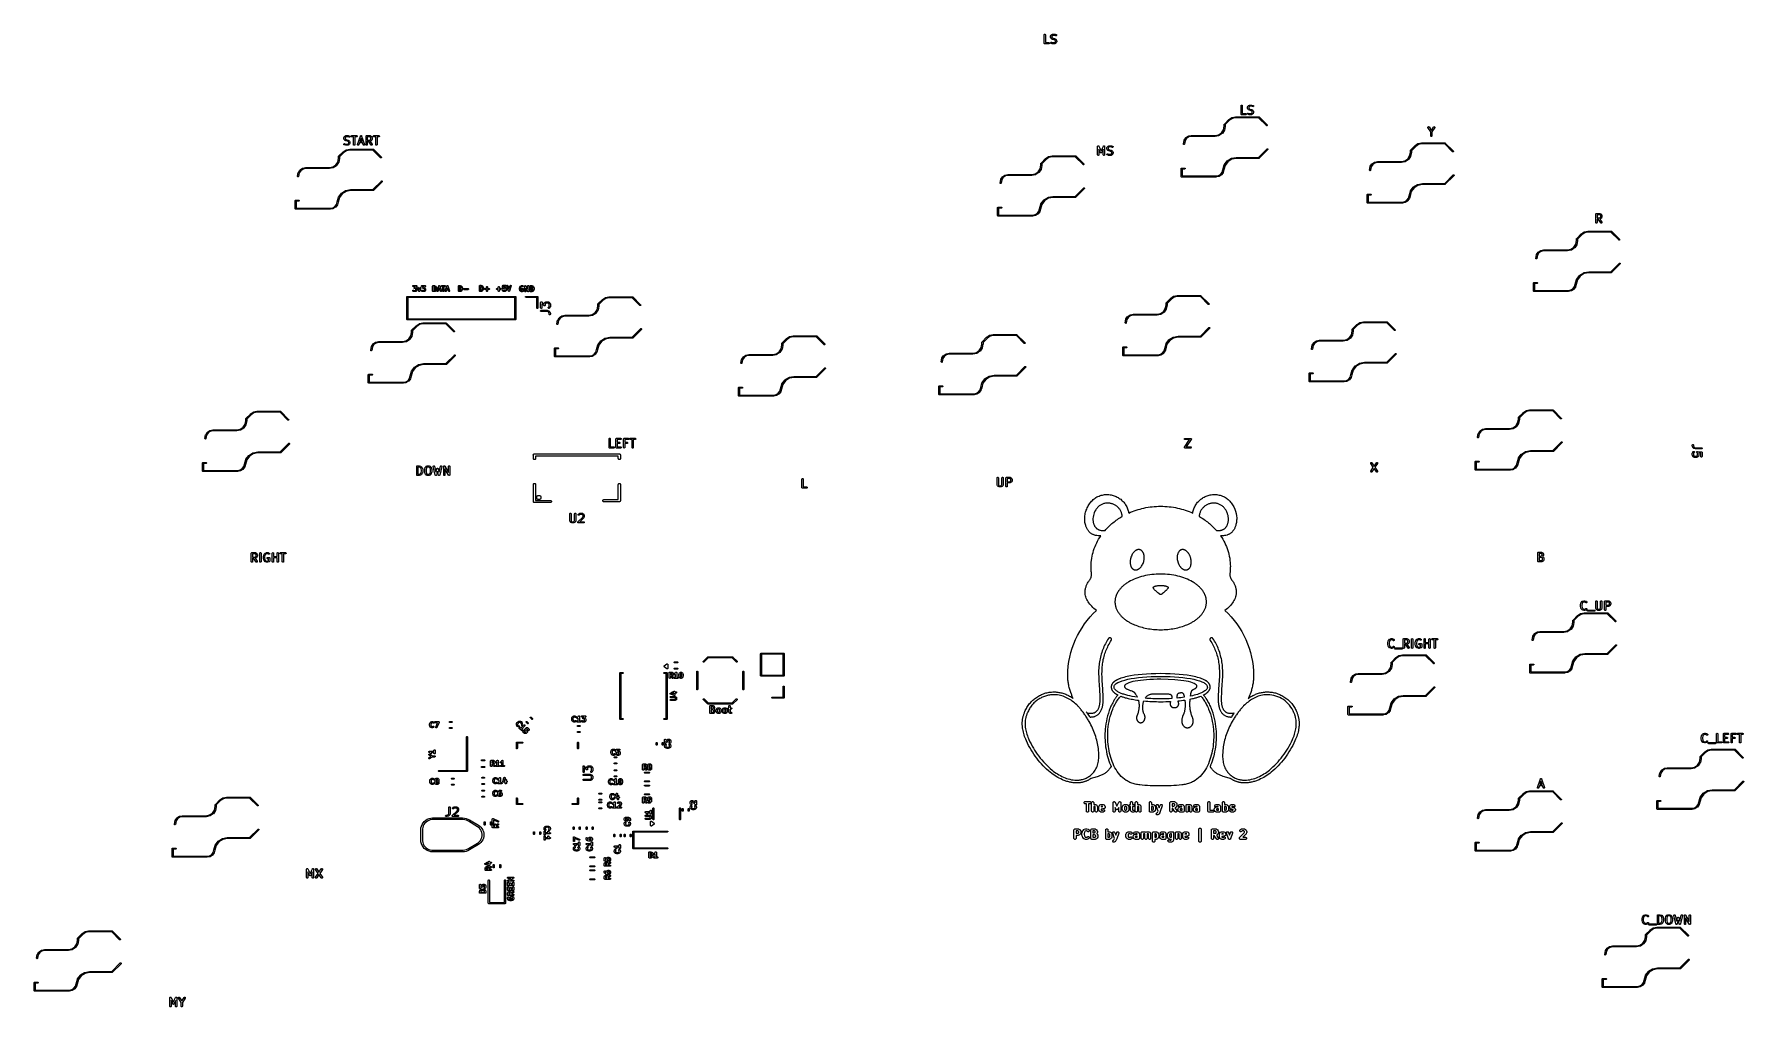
# Model space of a CAD drawing. Extents: x 53 to 255, y -141 to -27.
import ezdxf

# ---------------------------------------------------------------- set-up
doc = ezdxf.new("R2010")
doc.units = 0
doc.layers.add('BLACK', color=7, linetype='CONTINUOUS')

msp = doc.modelspace()

# ---------------------------------------------------------------- linework, layer by layer
at = {"layer": 'BLACK', "linetype": 'CONTINUOUS'}
for p, q in [((172.132689, -26.648227), (172.13413, -26.633595)), ((172.132689, -27.648227), (172.132689, -26.648227)), ((172.13413, -27.662859), (172.132689, -27.648227)), ((172.13413, -26.633595), (172.145329, -26.606559)), ((172.145329, -27.689895), (172.13413, -27.662859)), ((172.145329, -26.606559), (172.166021, -26.585867)), ((172.166021, -27.710587), (172.145329, -27.689895)), ((172.166021, -26.585867), (172.193057, -26.574668)), ((172.193057, -27.721786), (172.166021, -27.710587)), ((172.193057, -26.574668), (172.222321, -26.574668)), ((172.207689, -27.723227), (172.193057, -27.721786)), ((172.683879, -27.723227), (172.207689, -27.723227)), ((172.222321, -26.574668), (172.249357, -26.585867)), ((172.249357, -26.585867), (172.270049, -26.606559)), ((172.270049, -26.606559), (172.281248, -26.633595)), ((172.281248, -26.633595), (172.282689, -26.648227)), ((172.282689, -26.648227), (172.282689, -27.573227)), ((172.282689, -27.573227), (172.683879, -27.573227)), ((172.683879, -27.573227), (172.698511, -27.574668)), ((172.698511, -27.721786), (172.683879, -27.723227)), ((172.698511, -27.574668), (172.725547, -27.585867)), ((172.725547, -27.710587), (172.698511, -27.721786)), ((172.725547, -27.585867), (172.746239, -27.606559)), ((172.746239, -27.689895), (172.725547, -27.710587)), ((172.746239, -27.606559), (172.757438, -27.633595)), ((172.757438, -27.662859), (172.746239, -27.689895)), ((172.757438, -27.633595), (172.757438, -27.662859)), ((172.894594, -26.838703), (172.896035, -26.824071)), ((172.894594, -26.933941), (172.894594, -26.838703)), ((172.896035, -26.948573), (172.894594, -26.933941)), ((172.895183, -27.591228), (172.904437, -27.563465)), ((172.897258, -27.620418), (172.895183, -27.591228)), ((172.896035, -26.824071), (172.897066, -26.821581)), ((172.897066, -26.951062), (172.896035, -26.948573)), ((172.897066, -26.821581), (172.897257, -26.818894)), ((172.897257, -26.95375), (172.897066, -26.951062)), ((172.897257, -26.818894), (172.902512, -26.805162)), ((172.902512, -26.967482), (172.897257, -26.95375)), ((172.910344, -27.646591), (172.897258, -27.620418)), ((172.902512, -26.805162), (172.950131, -26.709924)), ((172.950131, -27.06272), (172.902512, -26.967482)), ((172.904437, -27.563465), (172.923611, -27.541358)), ((172.932451, -27.665765), (172.910344, -27.646591)), ((172.923611, -27.541358), (172.949784, -27.528272)), ((172.945877, -27.671759), (172.932451, -27.665765)), ((173.088733, -27.719378), (172.945877, -27.671759)), ((172.949784, -27.528272), (172.978974, -27.526197)), ((172.950131, -26.709924), (172.954095, -26.703624)), ((172.954095, -27.069019), (172.950131, -27.06272)), ((172.954095, -26.703624), (172.954853, -26.701797)), ((172.954853, -27.070847), (172.954095, -27.069019)), ((172.954853, -26.701797), (172.956541, -26.69974)), ((172.956541, -27.072903), (172.954853, -27.070847)), ((172.956541, -26.69974), (172.957963, -26.697481)), ((172.957963, -27.075163), (172.956541, -27.072903)), ((172.957963, -26.697481), (172.959461, -26.696181)), ((172.959461, -27.076462), (172.957963, -27.075163)), ((172.959461, -26.696181), (172.96418, -26.690432)), ((172.96418, -27.082212), (172.959461, -27.076462)), ((172.96418, -26.690432), (173.011799, -26.642813)), ((173.011799, -27.129831), (172.96418, -27.082212)), ((172.978974, -27.526197), (172.993311, -27.529457)), ((172.993311, -27.529457), (173.124621, -27.573227)), ((173.011799, -26.642813), (173.017548, -26.638094)), ((173.017548, -27.134549), (173.011799, -27.129831)), ((173.017548, -26.638094), (173.018848, -26.636596)), ((173.018848, -27.136048), (173.017548, -27.134549)), ((173.018848, -26.636596), (173.021107, -26.635174)), ((173.021107, -27.137469), (173.018848, -27.136048)), ((173.021107, -26.635174), (173.023164, -26.633486)), ((173.023164, -27.139158), (173.021107, -27.137469)), ((173.023164, -26.633486), (173.024991, -26.632728)), ((173.024991, -27.139915), (173.023164, -27.139158)), ((173.024991, -26.632728), (173.031291, -26.628764)), ((173.031291, -27.14388), (173.024991, -27.139915)), ((173.031291, -26.628764), (173.126529, -26.581145)), ((173.126529, -27.191499), (173.031291, -27.14388)), ((173.078852, -26.787892), (173.044594, -26.856408)), ((173.044594, -26.856408), (173.044594, -26.916236)), ((173.044594, -26.916236), (173.078852, -26.984752)), ((173.109259, -26.757485), (173.078852, -26.787892)), ((173.078852, -26.984752), (173.109259, -27.015159)), ((173.095988, -27.721027), (173.088733, -27.719378)), ((173.097819, -27.721786), (173.095988, -27.721027)), ((173.100472, -27.722047), (173.097819, -27.721786)), ((173.10307, -27.722638), (173.100472, -27.722047)), ((173.105044, -27.722497), (173.10307, -27.722638)), ((173.112451, -27.723227), (173.105044, -27.722497)), ((173.177775, -26.723227), (173.109259, -26.757485)), ((173.109259, -27.015159), (173.186246, -27.053652)), ((173.350546, -27.723227), (173.112451, -27.723227)), ((173.124621, -27.573227), (173.332841, -27.573227)), ((173.126529, -26.581145), (173.14026, -26.57589)), ((173.127598, -27.191908), (173.126529, -27.191499)), ((173.128034, -27.192231), (173.127598, -27.191908)), ((173.13417, -27.194423), (173.128034, -27.192231)), ((173.14026, -27.196754), (173.13417, -27.194423)), ((173.14026, -26.57589), (173.142949, -26.575698)), ((173.1408, -27.196792), (173.14026, -27.196754)), ((173.14188, -27.197178), (173.1408, -27.196792)), ((173.32437, -27.2428), (173.14188, -27.197178)), ((173.142949, -26.575698), (173.145438, -26.574668)), ((173.145438, -26.574668), (173.16007, -26.573227)), ((173.16007, -26.573227), (173.398165, -26.573227)), ((173.385995, -26.723227), (173.177775, -26.723227)), ((173.186246, -27.053652), (173.368736, -27.099275)), ((173.401357, -27.281294), (173.32437, -27.2428)), ((173.332841, -27.573227), (173.401356, -27.538969)), ((173.365178, -27.721786), (173.350546, -27.723227)), ((173.367667, -27.720754), (173.365178, -27.721786)), ((173.370355, -27.720564), (173.367667, -27.720754)), ((173.368736, -27.099275), (173.369815, -27.09966)), ((173.369815, -27.09966), (173.370355, -27.099699)), ((173.370355, -27.099699), (173.376436, -27.102026)), ((173.384087, -27.715309), (173.370355, -27.720564)), ((173.376436, -27.102026), (173.382582, -27.104222)), ((173.382582, -27.104222), (173.383017, -27.104544)), ((173.383017, -27.104544), (173.384087, -27.104954)), ((173.384087, -27.104954), (173.479325, -27.152573)), ((173.479325, -27.66769), (173.384087, -27.715309)), ((173.517304, -26.766997), (173.385995, -26.723227)), ((173.398165, -26.573227), (173.40557, -26.573956)), ((173.401356, -27.538969), (173.431763, -27.508561)), ((173.431764, -27.311701), (173.401357, -27.281294)), ((173.40557, -26.573956), (173.407545, -26.573816)), ((173.407545, -26.573816), (173.410142, -26.574406)), ((173.410142, -26.574406), (173.412797, -26.574668)), ((173.412797, -26.574668), (173.414628, -26.575426)), ((173.414628, -26.575426), (173.421882, -26.577076)), ((173.421882, -26.577076), (173.564739, -26.624695)), ((173.431763, -27.508561), (173.466022, -27.440045)), ((173.466022, -27.380217), (173.431764, -27.311701)), ((173.466022, -27.440045), (173.466022, -27.380217)), ((173.479325, -27.152573), (173.485624, -27.156537)), ((173.485624, -27.663725), (173.479325, -27.66769)), ((173.485624, -27.156537), (173.487452, -27.157295)), ((173.487452, -27.662968), (173.485624, -27.663725)), ((173.487452, -27.157295), (173.489508, -27.158983)), ((173.489508, -27.66128), (173.487452, -27.662968)), ((173.489508, -27.158983), (173.491768, -27.160405)), ((173.491768, -27.659858), (173.489508, -27.66128)), ((173.491768, -27.160405), (173.493067, -27.161903)), ((173.493068, -27.658358), (173.491768, -27.659858)), ((173.493067, -27.161903), (173.498817, -27.166622)), ((173.498818, -27.65364), (173.493068, -27.658358)), ((173.498817, -27.166622), (173.546436, -27.214241)), ((173.546436, -27.606021), (173.498818, -27.65364)), ((173.531641, -26.770257), (173.517304, -26.766997)), ((173.560831, -26.768182), (173.531641, -26.770257)), ((173.546436, -27.214241), (173.551154, -27.21999)), ((173.551154, -27.600271), (173.546436, -27.606021)), ((173.551154, -27.21999), (173.552653, -27.22129)), ((173.552653, -27.598972), (173.551154, -27.600271)), ((173.552653, -27.22129), (173.554074, -27.223549)), ((173.554074, -27.596713), (173.552653, -27.598972)), ((173.554074, -27.223549), (173.555763, -27.225606)), ((173.555764, -27.594655), (173.554074, -27.596713)), ((173.555763, -27.225606), (173.55652, -27.227433)), ((173.556521, -27.592825), (173.555764, -27.594655)), ((173.55652, -27.227433), (173.560485, -27.233733)), ((173.560485, -27.586529), (173.556521, -27.592825)), ((173.560485, -27.233733), (173.608104, -27.328971)), ((173.608104, -27.491291), (173.560485, -27.586529)), ((173.587005, -26.755096), (173.560831, -26.768182)), ((173.564739, -26.624695), (173.578164, -26.630689)), ((173.578164, -26.630689), (173.600271, -26.649863)), ((173.606179, -26.732988), (173.587005, -26.755096)), ((173.600271, -26.649863), (173.613358, -26.676036)), ((173.615433, -26.705226), (173.606179, -26.732988)), ((173.608104, -27.328971), (173.613359, -27.342702)), ((173.613359, -27.47756), (173.608104, -27.491291)), ((173.613358, -26.676036), (173.615433, -26.705226)), ((173.613359, -27.342702), (173.61355, -27.345391)), ((173.61355, -27.47487), (173.613359, -27.47756)), ((173.61355, -27.345391), (173.614581, -27.34788)), ((173.614581, -27.472382), (173.61355, -27.47487)), ((173.614581, -27.34788), (173.616022, -27.362512)), ((173.616022, -27.45775), (173.614581, -27.472382)), ((173.616022, -27.362512), (173.616022, -27.45775)), ((195.370143, -35.014819), (195.371584, -35.000187)), ((195.370143, -36.014819), (195.370143, -35.014819)), ((195.371584, -36.029451), (195.370143, -36.014819)), ((195.371584, -35.000187), (195.382783, -34.973151)), ((195.382783, -36.056487), (195.371584, -36.029451)), ((195.382783, -34.973151), (195.403475, -34.952459)), ((195.403475, -36.077179), (195.382783, -36.056487)), ((195.403475, -34.952459), (195.430511, -34.94126)), ((195.430511, -36.088378), (195.403475, -36.077179)), ((195.430511, -34.94126), (195.459775, -34.94126)), ((195.445143, -36.089819), (195.430511, -36.088378)), ((195.921333, -36.089819), (195.445143, -36.089819)), ((195.459775, -34.94126), (195.486811, -34.952459)), ((195.486811, -34.952459), (195.507503, -34.973151)), ((195.507503, -34.973151), (195.518702, -35.000187)), ((195.518702, -35.000187), (195.520143, -35.014819)), ((195.520143, -35.014819), (195.520143, -35.939819)), ((195.520143, -35.939819), (195.921333, -35.939819)), ((195.921333, -35.939819), (195.935965, -35.94126)), ((195.935965, -36.088378), (195.921333, -36.089819)), ((195.935965, -35.94126), (195.963001, -35.952459)), ((195.963001, -36.077179), (195.935965, -36.088378)), ((195.963001, -35.952459), (195.983693, -35.973151)), ((195.983693, -36.056487), (195.963001, -36.077179)), ((195.983693, -35.973151), (195.994892, -36.000187)), ((195.994892, -36.029451), (195.983693, -36.056487)), ((195.994892, -36.000187), (195.994892, -36.029451)), ((196.132048, -35.205295), (196.133489, -35.190663)), ((196.132048, -35.300533), (196.132048, -35.205295)), ((196.133489, -35.315165), (196.132048, -35.300533)), ((196.132637, -35.95782), (196.141891, -35.930057)), ((196.134712, -35.98701), (196.132637, -35.95782)), ((196.133489, -35.190663), (196.13452, -35.188173)), ((196.13452, -35.317654), (196.133489, -35.315165)), ((196.13452, -35.188173), (196.134711, -35.185486)), ((196.134711, -35.320342), (196.13452, -35.317654)), ((196.134711, -35.185486), (196.139966, -35.171754)), ((196.139966, -35.334074), (196.134711, -35.320342)), ((196.147798, -36.013183), (196.134712, -35.98701)), ((196.139966, -35.171754), (196.187585, -35.076516)), ((196.187585, -35.429312), (196.139966, -35.334074)), ((196.141891, -35.930057), (196.161065, -35.90795)), ((196.169905, -36.032357), (196.147798, -36.013183)), ((196.161065, -35.90795), (196.187238, -35.894864)), ((196.183331, -36.038351), (196.169905, -36.032357)), ((196.326187, -36.08597), (196.183331, -36.038351)), ((196.187238, -35.894864), (196.216428, -35.892789)), ((196.187585, -35.076516), (196.191549, -35.070216)), ((196.191549, -35.435611), (196.187585, -35.429312)), ((196.191549, -35.070216), (196.192307, -35.068389)), ((196.192307, -35.437439), (196.191549, -35.435611)), ((196.192307, -35.068389), (196.193995, -35.066332)), ((196.193995, -35.439495), (196.192307, -35.437439)), ((196.193995, -35.066332), (196.195417, -35.064073)), ((196.195417, -35.441755), (196.193995, -35.439495)), ((196.195417, -35.064073), (196.196915, -35.062773)), ((196.196915, -35.443054), (196.195417, -35.441755)), ((196.196915, -35.062773), (196.201634, -35.057024)), ((196.201634, -35.448804), (196.196915, -35.443054)), ((196.201634, -35.057024), (196.249253, -35.009405)), ((196.249253, -35.496423), (196.201634, -35.448804)), ((196.216428, -35.892789), (196.230765, -35.896049)), ((196.230765, -35.896049), (196.362075, -35.939819)), ((196.249253, -35.009405), (196.255002, -35.004686)), ((196.255002, -35.501141), (196.249253, -35.496423)), ((196.255002, -35.004686), (196.256302, -35.003188)), ((196.256302, -35.50264), (196.255002, -35.501141)), ((196.256302, -35.003188), (196.258561, -35.001766)), ((196.258561, -35.504061), (196.256302, -35.50264)), ((196.258561, -35.001766), (196.260618, -35.000078)), ((196.260618, -35.50575), (196.258561, -35.504061)), ((196.260618, -35.000078), (196.262445, -34.99932)), ((196.262445, -35.506507), (196.260618, -35.50575)), ((196.262445, -34.99932), (196.268745, -34.995356)), ((196.268745, -35.510472), (196.262445, -35.506507)), ((196.268745, -34.995356), (196.363983, -34.947737)), ((196.363983, -35.558091), (196.268745, -35.510472)), ((196.316306, -35.154484), (196.282048, -35.223)), ((196.282048, -35.223), (196.282048, -35.282828)), ((196.282048, -35.282828), (196.316306, -35.351344)), ((196.346713, -35.124077), (196.316306, -35.154484)), ((196.316306, -35.351344), (196.346713, -35.381751)), ((196.333442, -36.087619), (196.326187, -36.08597)), ((196.335273, -36.088378), (196.333442, -36.087619)), ((196.337926, -36.088639), (196.335273, -36.088378)), ((196.340524, -36.08923), (196.337926, -36.088639)), ((196.342498, -36.089089), (196.340524, -36.08923)), ((196.349905, -36.089819), (196.342498, -36.089089)), ((196.415229, -35.089819), (196.346713, -35.124077)), ((196.346713, -35.381751), (196.4237, -35.420244)), ((196.588, -36.089819), (196.349905, -36.089819)), ((196.362075, -35.939819), (196.570295, -35.939819)), ((196.363983, -34.947737), (196.377714, -34.942482)), ((196.365052, -35.5585), (196.363983, -35.558091)), ((196.365488, -35.558823), (196.365052, -35.5585)), ((196.371624, -35.561015), (196.365488, -35.558823)), ((196.377714, -35.563346), (196.371624, -35.561015)), ((196.377714, -34.942482), (196.380403, -34.94229)), ((196.378254, -35.563384), (196.377714, -35.563346)), ((196.379334, -35.56377), (196.378254, -35.563384)), ((196.561824, -35.609392), (196.379334, -35.56377)), ((196.380403, -34.94229), (196.382892, -34.94126)), ((196.382892, -34.94126), (196.397524, -34.939819)), ((196.397524, -34.939819), (196.635619, -34.939819)), ((196.623449, -35.089819), (196.415229, -35.089819)), ((196.4237, -35.420244), (196.60619, -35.465867)), ((196.638811, -35.647886), (196.561824, -35.609392)), ((196.570295, -35.939819), (196.63881, -35.905561)), ((196.602632, -36.088378), (196.588, -36.089819)), ((196.605121, -36.087346), (196.602632, -36.088378)), ((196.607809, -36.087156), (196.605121, -36.087346)), ((196.60619, -35.465867), (196.607269, -35.466252)), ((196.607269, -35.466252), (196.607809, -35.466291)), ((196.607809, -35.466291), (196.61389, -35.468618)), ((196.621541, -36.081901), (196.607809, -36.087156)), ((196.61389, -35.468618), (196.620036, -35.470814)), ((196.620036, -35.470814), (196.620471, -35.471136)), ((196.620471, -35.471136), (196.621541, -35.471546)), ((196.621541, -35.471546), (196.716779, -35.519165)), ((196.716779, -36.034282), (196.621541, -36.081901)), ((196.754758, -35.133589), (196.623449, -35.089819)), ((196.635619, -34.939819), (196.643024, -34.940548)), ((196.63881, -35.905561), (196.669217, -35.875153)), ((196.669218, -35.678293), (196.638811, -35.647886)), ((196.643024, -34.940548), (196.644999, -34.940408)), ((196.644999, -34.940408), (196.647596, -34.940998)), ((196.647596, -34.940998), (196.650251, -34.94126)), ((196.650251, -34.94126), (196.652082, -34.942018)), ((196.652082, -34.942018), (196.659336, -34.943668)), ((196.659336, -34.943668), (196.802193, -34.991287)), ((196.669217, -35.875153), (196.703476, -35.806637)), ((196.703476, -35.746809), (196.669218, -35.678293)), ((196.703476, -35.806637), (196.703476, -35.746809)), ((196.716779, -35.519165), (196.723078, -35.523129)), ((196.723078, -36.030317), (196.716779, -36.034282)), ((196.723078, -35.523129), (196.724906, -35.523887)), ((196.724906, -36.02956), (196.723078, -36.030317)), ((196.724906, -35.523887), (196.726962, -35.525575)), ((196.726962, -36.027872), (196.724906, -36.02956)), ((196.726962, -35.525575), (196.729222, -35.526997)), ((196.729222, -36.02645), (196.726962, -36.027872)), ((196.729222, -35.526997), (196.730521, -35.528495)), ((196.730522, -36.02495), (196.729222, -36.02645)), ((196.730521, -35.528495), (196.736271, -35.533214)), ((196.736272, -36.020232), (196.730522, -36.02495)), ((196.736271, -35.533214), (196.78389, -35.580833)), ((196.78389, -35.972613), (196.736272, -36.020232)), ((196.769095, -35.136849), (196.754758, -35.133589)), ((196.798285, -35.134774), (196.769095, -35.136849)), ((196.78389, -35.580833), (196.788608, -35.586582)), ((196.788608, -35.966863), (196.78389, -35.972613)), ((196.788608, -35.586582), (196.790107, -35.587882)), ((196.790107, -35.965564), (196.788608, -35.966863)), ((196.790107, -35.587882), (196.791528, -35.590141)), ((196.791528, -35.963305), (196.790107, -35.965564)), ((196.791528, -35.590141), (196.793217, -35.592198)), ((196.793218, -35.961247), (196.791528, -35.963305)), ((196.793217, -35.592198), (196.793974, -35.594025)), ((196.793975, -35.959417), (196.793218, -35.961247)), ((196.793974, -35.594025), (196.797939, -35.600325)), ((196.797939, -35.953121), (196.793975, -35.959417)), ((196.797939, -35.600325), (196.845558, -35.695563)), ((196.845558, -35.857883), (196.797939, -35.953121)), ((196.824459, -35.121688), (196.798285, -35.134774)), ((196.802193, -34.991287), (196.815618, -34.997281)), ((196.815618, -34.997281), (196.837725, -35.016455)), ((196.843633, -35.09958), (196.824459, -35.121688)), ((196.837725, -35.016455), (196.850812, -35.042628)), ((196.852887, -35.071818), (196.843633, -35.09958)), ((196.845558, -35.695563), (196.850813, -35.709294)), ((196.850813, -35.844152), (196.845558, -35.857883)), ((196.850812, -35.042628), (196.852887, -35.071818)), ((196.850813, -35.709294), (196.851004, -35.711983)), ((196.851004, -35.841462), (196.850813, -35.844152)), ((196.851004, -35.711983), (196.852035, -35.714472)), ((196.852035, -35.838974), (196.851004, -35.841462)), ((196.852035, -35.714472), (196.853476, -35.729104)), ((196.853476, -35.824342), (196.852035, -35.838974)), ((196.853476, -35.729104), (196.853476, -35.824342)), ((192.725327, -38.447401), (193.072384, -38.21666)), ((193.148881, -38.309903), (192.781881, -38.553903)), ((193.072384, -38.21666), (193.303125, -37.869603)), ((193.149016, -38.309767), (193.148881, -38.309903)), ((193.149111, -38.309749), (193.149016, -38.309767)), ((193.157218, -38.301603), (193.149111, -38.309749)), ((193.165474, -38.293387), (193.157218, -38.301603)), ((193.165493, -38.293291), (193.165474, -38.293387)), ((193.165627, -38.293157), (193.165493, -38.293291)), ((193.409627, -37.926157), (193.165627, -38.293157)), ((193.303125, -37.869603), (193.386662, -37.449037)), ((193.386662, -37.232938), (193.391229, -37.209977)), ((193.386662, -37.449037), (193.386662, -37.232938)), ((193.391229, -37.209977), (193.404236, -37.190512)), ((193.404236, -37.190512), (193.937236, -36.657511)), ((193.414128, -37.915219), (193.409627, -37.926157)), ((193.418512, -37.904627), (193.414128, -37.915219)), ((193.505512, -37.466627), (193.418512, -37.904627)), ((193.506662, -37.454938), (193.50551, -37.460727)), ((193.50551, -37.460727), (193.505512, -37.466627)), ((194.017929, -36.746523), (193.506662, -37.25779)), ((193.506662, -37.25779), (193.506662, -37.454938)), ((193.937236, -36.657511), (193.942124, -36.654244)), ((193.942124, -36.654244), (193.946279, -36.650082)), ((193.946279, -36.650082), (194.288279, -36.421083)), ((194.345092, -36.527457), (194.017929, -36.746523)), ((194.288279, -36.421083), (194.28833, -36.421061)), ((194.28833, -36.421061), (194.288347, -36.421037)), ((194.288347, -36.421037), (194.299323, -36.416494)), ((194.299323, -36.416494), (194.309899, -36.412102)), ((194.309899, -36.412102), (194.309926, -36.412107)), ((194.309926, -36.412107), (194.309979, -36.412086)), ((194.309979, -36.412086), (194.71298, -36.332086)), ((194.730562, -36.450938), (194.345092, -36.527457)), ((194.71298, -36.332086), (194.718878, -36.332088)), ((194.718878, -36.332088), (194.724662, -36.330938)), ((194.724662, -36.330938), (197.471662, -36.330938)), ((197.44681, -36.450938), (194.730562, -36.450938)), ((198.366236, -37.370364), (197.44681, -36.450938)), ((197.471662, -36.330938), (197.494623, -36.335505)), ((197.494623, -36.335505), (197.514088, -36.348512)), ((197.514088, -36.348512), (198.451088, -37.285512)), ((198.385701, -37.383371), (198.366236, -37.370364)), ((198.431623, -37.383371), (198.385701, -37.383371)), ((198.464095, -37.350899), (198.431623, -37.383371)), ((198.451088, -37.285512), (198.464095, -37.304977)), ((198.464095, -37.304977), (198.464095, -37.350899)), ((217.424047, -37.568372), (217.430395, -37.539806)), ((217.429114, -37.597194), (217.424047, -37.568372)), ((217.435753, -37.610312), (217.429114, -37.597194)), ((217.430395, -37.539806), (217.447192, -37.515843)), ((217.757361, -38.115696), (217.435753, -37.610312)), ((217.447192, -37.515843), (217.47188, -37.500132)), ((217.47188, -37.500132), (217.500702, -37.495065)), ((217.500702, -37.495065), (217.529268, -37.501413)), ((217.529268, -37.501413), (217.553231, -37.51821)), ((217.553231, -37.51821), (217.562303, -37.52978)), ((217.562303, -37.52978), (217.83236, -37.954157)), ((217.757361, -38.570046), (217.757361, -38.115696)), ((217.83236, -37.954157), (218.102419, -37.52978)), ((218.228969, -37.610311), (217.907361, -38.115695)), ((217.907361, -38.115695), (217.907361, -38.570046)), ((218.102419, -37.52978), (218.111491, -37.518209)), ((218.111491, -37.518209), (218.135454, -37.501413)), ((218.135454, -37.501413), (218.16402, -37.495065)), ((218.16402, -37.495065), (218.192842, -37.500131)), ((218.192842, -37.500131), (218.217531, -37.515842)), ((218.217531, -37.515842), (218.234327, -37.539806)), ((218.235609, -37.597193), (218.228969, -37.610311)), ((218.234327, -37.539806), (218.240675, -37.568372)), ((218.240675, -37.568372), (218.235609, -37.597193)), ((89.40448, -40.456383), (89.74648, -40.227384)), ((89.803293, -40.333758), (89.47613, -40.552824)), ((89.484809, -38.816229), (89.48625, -38.801597)), ((89.484809, -38.911467), (89.484809, -38.816229)), ((89.48625, -38.926099), (89.484809, -38.911467)), ((89.485398, -39.568754), (89.494652, -39.540991)), ((89.487473, -39.597944), (89.485398, -39.568754)), ((89.48625, -38.801597), (89.487281, -38.799107)), ((89.487281, -38.928588), (89.48625, -38.926099)), ((89.487281, -38.799107), (89.487472, -38.79642)), ((89.487472, -38.931276), (89.487281, -38.928588)), ((89.487472, -38.79642), (89.492727, -38.782688)), ((89.492727, -38.945008), (89.487472, -38.931276)), ((89.500559, -39.624117), (89.487473, -39.597944)), ((89.492727, -38.782688), (89.540346, -38.68745)), ((89.540346, -39.040246), (89.492727, -38.945008)), ((89.494652, -39.540991), (89.513826, -39.518884)), ((89.522666, -39.643291), (89.500559, -39.624117)), ((89.513826, -39.518884), (89.539999, -39.505798)), ((89.536092, -39.649285), (89.522666, -39.643291)), ((89.678948, -39.696904), (89.536092, -39.649285)), ((89.539999, -39.505798), (89.569189, -39.503723)), ((89.540346, -38.68745), (89.54431, -38.68115)), ((89.54431, -39.046545), (89.540346, -39.040246)), ((89.54431, -38.68115), (89.545068, -38.679323)), ((89.545068, -39.048373), (89.54431, -39.046545)), ((89.545068, -38.679323), (89.546756, -38.677266)), ((89.546756, -39.050429), (89.545068, -39.048373)), ((89.546756, -38.677266), (89.548178, -38.675007)), ((89.548178, -39.052689), (89.546756, -39.050429)), ((89.548178, -38.675007), (89.549676, -38.673707)), ((89.549676, -39.053988), (89.548178, -39.052689)), ((89.549676, -38.673707), (89.554395, -38.667958)), ((89.554395, -39.059738), (89.549676, -39.053988)), ((89.554395, -38.667958), (89.602014, -38.620339)), ((89.602014, -39.107357), (89.554395, -39.059738)), ((89.569189, -39.503723), (89.583526, -39.506983)), ((89.583526, -39.506983), (89.714836, -39.550753)), ((89.602014, -38.620339), (89.607763, -38.61562)), ((89.607763, -39.112075), (89.602014, -39.107357)), ((89.607763, -38.61562), (89.609063, -38.614122)), ((89.609063, -39.113574), (89.607763, -39.112075)), ((89.609063, -38.614122), (89.611322, -38.6127)), ((89.611322, -39.114995), (89.609063, -39.113574)), ((89.611322, -38.6127), (89.613379, -38.611012)), ((89.613379, -39.116684), (89.611322, -39.114995)), ((89.613379, -38.611012), (89.615206, -38.610254)), ((89.615206, -39.117441), (89.613379, -39.116684)), ((89.615206, -38.610254), (89.621506, -38.60629)), ((89.621506, -39.121406), (89.615206, -39.117441)), ((89.621506, -38.60629), (89.716744, -38.558671)), ((89.716744, -39.169025), (89.621506, -39.121406)), ((89.669067, -38.765418), (89.634809, -38.833934)), ((89.634809, -38.833934), (89.634809, -38.893762)), ((89.634809, -38.893762), (89.669067, -38.962278)), ((89.699474, -38.735011), (89.669067, -38.765418)), ((89.669067, -38.962278), (89.699474, -38.992685)), ((89.686203, -39.698553), (89.678948, -39.696904)), ((89.688034, -39.699312), (89.686203, -39.698553)), ((89.690687, -39.699573), (89.688034, -39.699312)), ((89.693285, -39.700164), (89.690687, -39.699573)), ((89.695259, -39.700023), (89.693285, -39.700164)), ((89.702666, -39.700753), (89.695259, -39.700023)), ((89.76799, -38.700753), (89.699474, -38.735011)), ((89.699474, -38.992685), (89.776461, -39.031178)), ((89.940761, -39.700753), (89.702666, -39.700753)), ((89.714836, -39.550753), (89.923056, -39.550753)), ((89.716744, -38.558671), (89.730475, -38.553416)), ((89.717813, -39.169434), (89.716744, -39.169025)), ((89.718249, -39.169757), (89.717813, -39.169434)), ((89.724385, -39.171949), (89.718249, -39.169757)), ((89.730475, -39.17428), (89.724385, -39.171949)), ((89.730475, -38.553416), (89.733164, -38.553224)), ((89.731015, -39.174318), (89.730475, -39.17428)), ((89.732095, -39.174704), (89.731015, -39.174318)), ((89.914585, -39.220326), (89.732095, -39.174704)), ((89.733164, -38.553224), (89.735653, -38.552194)), ((89.735653, -38.552194), (89.750285, -38.550753)), ((89.74648, -40.227384), (89.746531, -40.227362)), ((89.746531, -40.227362), (89.746548, -40.227338)), ((89.746548, -40.227338), (89.757524, -40.222795)), ((89.750285, -38.550753), (89.98838, -38.550753)), ((89.757524, -40.222795), (89.7681, -40.218403)), ((89.97621, -38.700753), (89.76799, -38.700753)), ((89.7681, -40.218403), (89.768127, -40.218408)), ((89.768127, -40.218408), (89.76818, -40.218387)), ((89.76818, -40.218387), (90.171181, -40.138387)), ((89.776461, -39.031178), (89.958951, -39.076801)), ((90.188763, -40.257239), (89.803293, -40.333758)), ((89.991572, -39.25882), (89.914585, -39.220326)), ((89.923056, -39.550753), (89.991571, -39.516495)), ((89.955393, -39.699312), (89.940761, -39.700753)), ((89.957882, -39.69828), (89.955393, -39.699312)), ((89.96057, -39.69809), (89.957882, -39.69828)), ((89.958951, -39.076801), (89.96003, -39.077186)), ((89.96003, -39.077186), (89.96057, -39.077225)), ((89.96057, -39.077225), (89.966651, -39.079552)), ((89.974302, -39.692835), (89.96057, -39.69809)), ((89.966651, -39.079552), (89.972797, -39.081748)), ((89.972797, -39.081748), (89.973232, -39.08207)), ((89.973232, -39.08207), (89.974302, -39.08248)), ((89.974302, -39.08248), (90.06954, -39.130099)), ((90.06954, -39.645216), (89.974302, -39.692835)), ((90.107519, -38.744523), (89.97621, -38.700753)), ((89.98838, -38.550753), (89.995785, -38.551482)), ((89.991571, -39.516495), (90.021978, -39.486087)), ((90.021979, -39.289227), (89.991572, -39.25882)), ((89.995785, -38.551482), (89.99776, -38.551342)), ((89.99776, -38.551342), (90.000357, -38.551932)), ((90.000357, -38.551932), (90.003012, -38.552194)), ((90.003012, -38.552194), (90.004843, -38.552952)), ((90.004843, -38.552952), (90.012097, -38.554602)), ((90.012097, -38.554602), (90.154954, -38.602221)), ((90.021978, -39.486087), (90.056237, -39.417571)), ((90.056237, -39.357743), (90.021979, -39.289227)), ((90.056237, -39.417571), (90.056237, -39.357743)), ((90.06954, -39.130099), (90.075839, -39.134063)), ((90.075839, -39.641251), (90.06954, -39.645216)), ((90.075839, -39.134063), (90.077667, -39.134821)), ((90.077667, -39.640494), (90.075839, -39.641251)), ((90.077667, -39.134821), (90.079723, -39.136509)), ((90.079723, -39.638806), (90.077667, -39.640494)), ((90.079723, -39.136509), (90.081983, -39.137931)), ((90.081983, -39.637384), (90.079723, -39.638806)), ((90.081983, -39.137931), (90.083282, -39.139429)), ((90.083283, -39.635884), (90.081983, -39.637384)), ((90.083282, -39.139429), (90.089032, -39.144148)), ((90.089033, -39.631166), (90.083283, -39.635884)), ((90.089032, -39.144148), (90.136651, -39.191767)), ((90.136651, -39.583547), (90.089033, -39.631166)), ((90.121856, -38.747783), (90.107519, -38.744523)), ((90.151046, -38.745708), (90.121856, -38.747783)), ((90.136651, -39.191767), (90.141369, -39.197516)), ((90.141369, -39.577797), (90.136651, -39.583547)), ((90.141369, -39.197516), (90.142868, -39.198816)), ((90.142868, -39.576498), (90.141369, -39.577797)), ((90.142868, -39.198816), (90.144289, -39.201075)), ((90.144289, -39.574239), (90.142868, -39.576498)), ((90.144289, -39.201075), (90.145978, -39.203132)), ((90.145979, -39.572181), (90.144289, -39.574239)), ((90.145978, -39.203132), (90.146735, -39.204959)), ((90.146736, -39.570351), (90.145979, -39.572181)), ((90.146735, -39.204959), (90.1507, -39.211259)), ((90.1507, -39.564055), (90.146736, -39.570351)), ((90.1507, -39.211259), (90.198319, -39.306497)), ((90.198319, -39.468817), (90.1507, -39.564055)), ((90.17722, -38.732622), (90.151046, -38.745708)), ((90.154954, -38.602221), (90.168379, -38.608215)), ((90.168379, -38.608215), (90.190486, -38.627389)), ((90.171181, -40.138387), (90.177079, -40.138389)), ((90.177079, -40.138389), (90.182863, -40.137239)), ((90.196394, -38.710514), (90.17722, -38.732622)), ((90.182863, -40.137239), (92.929863, -40.137239)), ((92.905011, -40.257239), (90.188763, -40.257239)), ((90.190486, -38.627389), (90.203573, -38.653562)), ((90.205648, -38.682752), (90.196394, -38.710514)), ((90.198319, -39.306497), (90.203574, -39.320228)), ((90.203574, -39.455086), (90.198319, -39.468817)), ((90.203573, -38.653562), (90.205648, -38.682752)), ((90.203574, -39.320228), (90.203765, -39.322917)), ((90.203765, -39.452396), (90.203574, -39.455086)), ((90.203765, -39.322917), (90.204796, -39.325406)), ((90.204796, -39.449908), (90.203765, -39.452396)), ((90.204796, -39.325406), (90.206237, -39.340038)), ((90.206237, -39.435276), (90.204796, -39.449908)), ((90.206237, -39.340038), (90.206237, -39.435276)), ((90.343393, -38.611121), (90.354592, -38.584085)), ((90.343393, -38.640385), (90.343393, -38.611121)), ((90.354592, -38.667421), (90.343393, -38.640385)), ((90.354592, -38.584085), (90.375284, -38.563393)), ((90.375284, -38.688113), (90.354592, -38.667421)), ((90.375284, -38.563393), (90.40232, -38.552194)), ((90.40232, -38.699312), (90.375284, -38.688113)), ((90.40232, -38.552194), (90.416952, -38.550753)), ((90.416952, -38.700753), (90.40232, -38.699312)), ((90.416952, -38.550753), (90.98838, -38.550753)), ((90.627666, -38.700753), (90.416952, -38.700753)), ((90.627666, -39.625753), (90.627666, -38.700753)), ((90.629107, -39.640385), (90.627666, -39.625753)), ((90.640306, -39.667421), (90.629107, -39.640385)), ((90.660998, -39.688113), (90.640306, -39.667421)), ((90.688034, -39.699312), (90.660998, -39.688113)), ((90.717298, -39.699312), (90.688034, -39.699312)), ((90.744334, -39.688113), (90.717298, -39.699312)), ((90.765026, -39.667421), (90.744334, -39.688113)), ((90.776225, -39.640385), (90.765026, -39.667421)), ((90.777666, -39.625753), (90.776225, -39.640385)), ((90.98838, -38.700753), (90.777666, -38.700753)), ((90.777666, -38.700753), (90.777666, -39.625753)), ((90.98838, -38.550753), (91.003012, -38.552194)), ((91.003012, -38.699312), (90.98838, -38.700753)), ((91.003012, -38.552194), (91.030048, -38.563393)), ((91.030048, -38.688113), (91.003012, -38.699312)), ((91.030048, -38.563393), (91.05074, -38.584085)), ((91.05074, -38.667421), (91.030048, -38.688113)), ((91.05074, -38.584085), (91.061939, -38.611121)), ((91.061939, -38.640385), (91.05074, -38.667421)), ((91.061939, -38.611121), (91.061939, -38.640385)), ((91.104446, -39.616373), (91.107706, -39.602036)), ((91.106521, -39.645563), (91.104446, -39.616373)), ((91.119607, -39.671736), (91.106521, -39.645563)), ((91.107706, -39.602036), (91.441039, -38.602036)), ((91.141714, -39.69091), (91.119607, -39.671736)), ((91.169477, -39.700164), (91.141714, -39.69091)), ((91.198667, -39.698089), (91.169477, -39.700164)), ((91.22484, -39.685003), (91.198667, -39.698089)), ((91.244014, -39.662896), (91.22484, -39.685003)), ((91.250008, -39.64947), (91.244014, -39.662896)), ((91.328152, -39.415038), (91.250008, -39.64947)), ((91.696228, -39.415038), (91.328152, -39.415038)), ((91.51219, -38.862923), (91.378152, -39.265038)), ((91.378152, -39.265038), (91.646228, -39.265038)), ((91.441039, -38.602036), (91.447033, -38.588611)), ((91.447033, -38.588611), (91.450543, -38.584563)), ((91.450543, -38.584563), (91.45294, -38.57977)), ((91.45294, -38.57977), (91.460048, -38.573604)), ((91.460048, -38.573604), (91.466207, -38.566504)), ((91.466207, -38.566504), (91.470996, -38.564109)), ((91.470996, -38.564109), (91.475047, -38.560596)), ((91.475047, -38.560596), (91.483972, -38.557621)), ((91.483972, -38.557621), (91.49238, -38.553417)), ((91.49238, -38.553417), (91.497724, -38.553037)), ((91.497724, -38.553037), (91.50281, -38.551342)), ((91.50281, -38.551342), (91.51219, -38.552008)), ((91.51219, -38.552008), (91.52157, -38.551342)), ((91.646228, -39.265038), (91.51219, -38.862923)), ((91.52157, -38.551342), (91.526655, -38.553037)), ((91.526655, -38.553037), (91.532, -38.553417)), ((91.532, -38.553417), (91.54041, -38.557622)), ((91.54041, -38.557622), (91.549332, -38.560596)), ((91.549332, -38.560596), (91.553379, -38.564106)), ((91.553379, -38.564106), (91.558173, -38.566503)), ((91.558173, -38.566503), (91.564336, -38.573608)), ((91.564336, -38.573608), (91.57144, -38.57977)), ((91.57144, -38.57977), (91.573835, -38.584561)), ((91.573835, -38.584561), (91.577347, -38.58861)), ((91.577347, -38.58861), (91.583341, -38.602036)), ((91.583341, -38.602036), (91.916674, -39.602036)), ((91.774372, -39.64947), (91.696228, -39.415038)), ((91.780366, -39.662895), (91.774372, -39.64947)), ((91.79954, -39.685002), (91.780366, -39.662895)), ((91.825713, -39.698089), (91.79954, -39.685002)), ((91.854903, -39.700164), (91.825713, -39.698089)), ((91.882665, -39.69091), (91.854903, -39.700164)), ((91.904773, -39.671736), (91.882665, -39.69091)), ((91.917859, -39.645562), (91.904773, -39.671736)), ((91.916674, -39.602036), (91.919934, -39.616372)), ((91.919934, -39.616372), (91.917859, -39.645562)), ((92.103857, -38.625753), (92.105298, -38.611121)), ((92.103857, -39.625753), (92.103857, -38.625753)), ((92.105298, -39.640385), (92.103857, -39.625753)), ((92.105298, -38.611121), (92.116497, -38.584085)), ((92.116497, -39.667421), (92.105298, -39.640385)), ((92.116497, -38.584085), (92.137189, -38.563393)), ((92.137189, -39.688113), (92.116497, -39.667421)), ((92.137189, -38.563393), (92.164225, -38.552194)), ((92.164225, -39.699312), (92.137189, -39.688113)), ((92.164225, -38.552194), (92.178857, -38.550753)), ((92.193489, -39.699312), (92.164225, -39.699312)), ((92.178857, -38.550753), (92.559809, -38.550753)), ((92.220525, -39.688113), (92.193489, -39.699312)), ((92.241217, -39.667421), (92.220525, -39.688113)), ((92.252416, -39.640385), (92.241217, -39.667421)), ((92.253857, -39.625753), (92.252416, -39.640385)), ((92.542104, -38.700753), (92.253857, -38.700753)), ((92.253857, -38.700753), (92.253857, -39.074562)), ((92.253857, -39.074562), (92.542104, -39.074562)), ((92.377903, -39.224562), (92.253857, -39.224562)), ((92.253857, -39.224562), (92.253857, -39.625753)), ((92.688843, -39.668763), (92.377903, -39.224562)), ((92.61062, -38.735011), (92.542104, -38.700753)), ((92.542104, -39.074562), (92.61062, -39.040304)), ((92.559809, -38.550753), (92.574441, -38.552194)), ((92.574441, -39.223121), (92.560924, -39.224452)), ((92.560924, -39.224452), (92.811728, -39.582744)), ((92.574441, -38.552194), (92.57693, -38.553225)), ((92.57693, -39.222089), (92.574441, -39.223121)), ((92.57693, -38.553225), (92.579618, -38.553416)), ((92.579618, -39.221899), (92.57693, -39.222089)), ((92.579618, -38.553416), (92.59335, -38.558671)), ((92.59335, -39.216644), (92.579618, -39.221899)), ((92.59335, -38.558671), (92.688588, -38.60629)), ((92.688588, -39.169025), (92.59335, -39.216644)), ((92.641027, -38.765418), (92.61062, -38.735011)), ((92.61062, -39.040304), (92.641027, -39.009897)), ((92.675285, -38.833934), (92.641027, -38.765418)), ((92.641027, -39.009897), (92.675285, -38.941381)), ((92.675285, -38.941381), (92.675285, -38.833934)), ((92.688588, -38.60629), (92.694887, -38.610254)), ((92.694887, -39.16506), (92.688588, -39.169025)), ((92.698414, -39.679923), (92.688843, -39.668763)), ((92.694887, -38.610254), (92.696715, -38.611012)), ((92.696715, -39.164303), (92.694887, -39.16506)), ((92.696715, -38.611012), (92.698771, -38.6127)), ((92.698771, -39.162614), (92.696715, -39.164303)), ((92.723093, -39.69565), (92.698414, -39.679923)), ((92.698771, -38.6127), (92.701031, -38.614122)), ((92.701031, -39.161193), (92.698771, -39.162614)), ((92.701031, -38.614122), (92.70233, -38.61562)), ((92.70233, -39.159694), (92.701031, -39.161193)), ((92.70233, -38.61562), (92.70808, -38.620339)), ((92.70808, -39.154976), (92.70233, -39.159694)), ((92.70808, -38.620339), (92.755699, -38.667958)), ((92.755699, -39.107357), (92.70808, -39.154976)), ((92.75191, -39.700736), (92.723093, -39.69565)), ((92.780481, -39.694406), (92.75191, -39.700736)), ((92.755699, -38.667958), (92.760417, -38.673707)), ((92.760417, -39.101607), (92.755699, -39.107357)), ((92.760417, -38.673707), (92.761916, -38.675007)), ((92.761916, -39.100308), (92.760417, -39.101607)), ((92.761916, -38.675007), (92.763337, -38.677266)), ((92.763337, -39.098048), (92.761916, -39.100308)), ((92.763337, -38.677266), (92.765026, -38.679323)), ((92.765026, -39.095992), (92.763337, -39.098048)), ((92.765026, -38.679323), (92.765783, -38.68115)), ((92.765783, -39.094164), (92.765026, -39.095992)), ((92.765783, -38.68115), (92.769748, -38.68745)), ((92.769748, -39.087865), (92.765783, -39.094164)), ((92.769748, -38.68745), (92.817367, -38.782688)), ((92.817367, -38.992627), (92.769748, -39.087865)), ((92.804455, -39.677624), (92.780481, -39.694406)), ((92.820182, -39.652946), (92.804455, -39.677624)), ((92.811728, -39.582744), (92.818938, -39.595557)), ((92.817367, -38.782688), (92.822622, -38.796419)), ((92.822622, -38.978896), (92.817367, -38.992627)), ((92.818938, -39.595557), (92.825267, -39.624128)), ((92.825267, -39.624128), (92.820182, -39.652946)), ((92.822622, -38.796419), (92.822813, -38.799108)), ((92.822813, -38.976206), (92.822622, -38.978896)), ((92.822813, -38.799108), (92.823844, -38.801597)), ((92.823844, -38.973718), (92.822813, -38.976206)), ((92.823844, -38.801597), (92.825285, -38.816229)), ((92.825285, -38.959086), (92.823844, -38.973718)), ((92.825285, -38.816229), (92.825285, -38.959086)), ((93.824437, -41.176665), (92.905011, -40.257239)), ((92.929863, -40.137239), (92.952824, -40.141806)), ((92.952824, -40.141806), (92.972289, -40.154813)), ((92.962441, -38.611121), (92.97364, -38.584085)), ((92.962441, -38.640385), (92.962441, -38.611121)), ((92.97364, -38.667421), (92.962441, -38.640385)), ((92.972289, -40.154813), (93.909289, -41.091813)), ((92.97364, -38.584085), (92.994332, -38.563393)), ((92.994332, -38.688113), (92.97364, -38.667421)), ((92.994332, -38.563393), (93.021368, -38.552194)), ((93.021368, -38.699312), (92.994332, -38.688113)), ((93.021368, -38.552194), (93.036, -38.550753)), ((93.036, -38.700753), (93.021368, -38.699312)), ((93.036, -38.550753), (93.607428, -38.550753)), ((93.246714, -38.700753), (93.036, -38.700753)), ((93.246714, -39.625753), (93.246714, -38.700753)), ((93.248155, -39.640385), (93.246714, -39.625753)), ((93.259354, -39.667421), (93.248155, -39.640385)), ((93.280046, -39.688113), (93.259354, -39.667421)), ((93.307082, -39.699312), (93.280046, -39.688113)), ((93.336346, -39.699312), (93.307082, -39.699312)), ((93.363382, -39.688113), (93.336346, -39.699312)), ((93.384074, -39.667421), (93.363382, -39.688113)), ((93.395273, -39.640385), (93.384074, -39.667421)), ((93.396714, -39.625753), (93.395273, -39.640385)), ((93.607428, -38.700753), (93.396714, -38.700753)), ((93.396714, -38.700753), (93.396714, -39.625753)), ((93.607428, -38.550753), (93.62206, -38.552194)), ((93.62206, -38.699312), (93.607428, -38.700753)), ((93.62206, -38.552194), (93.649096, -38.563393)), ((93.649096, -38.688113), (93.62206, -38.699312)), ((93.649096, -38.563393), (93.669788, -38.584085)), ((93.669788, -38.667421), (93.649096, -38.688113)), ((93.669788, -38.584085), (93.680987, -38.611121)), ((93.680987, -38.640385), (93.669788, -38.667421)), ((93.680987, -38.611121), (93.680987, -38.640385)), ((178.447837, -39.820046), (178.448784, -39.810424)), ((178.447837, -40.820046), (178.447837, -39.820046)), ((178.448707, -39.808658), (178.449051, -39.807709)), ((178.448784, -39.810424), (178.448707, -39.808658)), ((178.449051, -39.807709), (178.449278, -39.805414)), ((178.449278, -39.805414), (178.454259, -39.793387)), ((178.454259, -39.793387), (178.458707, -39.781157)), ((178.458707, -39.781157), (178.459836, -39.779923)), ((178.459836, -39.779923), (178.460477, -39.778378)), ((178.460477, -39.778378), (178.469682, -39.769172)), ((178.469682, -39.769172), (178.478471, -39.759576)), ((178.478471, -39.759576), (178.479986, -39.758868)), ((178.479986, -39.758868), (178.481169, -39.757686)), ((178.481169, -39.757686), (178.49319, -39.752706)), ((178.49319, -39.752706), (178.504989, -39.7472)), ((178.504989, -39.7472), (178.50666, -39.747126)), ((178.50666, -39.747126), (178.508205, -39.746487)), ((178.508205, -39.746487), (178.521224, -39.746487)), ((178.521224, -39.746487), (178.534225, -39.745916)), ((178.534225, -39.745916), (178.535795, -39.746487)), ((178.535795, -39.746487), (178.537469, -39.746487)), ((178.537469, -39.746487), (178.549495, -39.751468)), ((178.549495, -39.751468), (178.561726, -39.755916)), ((178.561726, -39.755916), (178.562959, -39.757045)), ((178.562959, -39.757045), (178.564505, -39.757686)), ((178.564505, -39.757686), (178.57371, -39.766891)), ((178.57371, -39.766891), (178.583307, -39.77568)), ((178.583307, -39.77568), (178.584481, -39.777662)), ((178.584481, -39.777662), (178.585197, -39.778378)), ((178.585197, -39.778378), (178.585875, -39.780014)), ((178.585875, -39.780014), (178.590801, -39.78833)), ((178.590801, -39.78833), (178.856169, -40.356977)), ((178.788206, -40.566048), (178.597837, -40.158113)), ((178.597837, -40.158113), (178.597837, -40.820046)), ((178.856169, -40.356977), (179.121539, -39.788329)), ((179.114503, -40.158113), (178.924134, -40.566047)), ((179.114503, -40.820046), (179.114503, -40.158113)), ((179.121539, -39.788329), (179.126466, -39.780011)), ((179.126466, -39.780011), (179.127143, -39.778378)), ((179.127143, -39.778378), (179.127857, -39.777663)), ((179.127857, -39.777663), (179.129033, -39.775679)), ((179.129033, -39.775679), (179.138636, -39.766884)), ((179.138636, -39.766884), (179.147835, -39.757686)), ((179.147835, -39.757686), (179.14938, -39.757046)), ((179.14938, -39.757046), (179.150614, -39.755916)), ((179.150614, -39.755916), (179.162852, -39.751465)), ((179.162852, -39.751465), (179.174871, -39.746487)), ((179.174871, -39.746487), (179.176542, -39.746487)), ((179.176542, -39.746487), (179.178115, -39.745915)), ((179.178115, -39.745915), (179.191129, -39.746487)), ((179.191129, -39.746487), (179.204135, -39.746487)), ((179.204135, -39.746487), (179.205678, -39.747126)), ((179.205678, -39.747126), (179.207351, -39.7472)), ((179.207351, -39.7472), (179.219158, -39.752709)), ((179.219158, -39.752709), (179.231171, -39.757686)), ((179.231171, -39.757686), (179.232352, -39.758867)), ((179.232352, -39.758867), (179.233869, -39.759575)), ((179.233869, -39.759575), (179.242663, -39.769178)), ((179.242663, -39.769178), (179.251863, -39.778378)), ((179.251863, -39.778378), (179.252503, -39.779923)), ((179.252503, -39.779923), (179.253633, -39.781157)), ((179.253633, -39.781157), (179.25808, -39.793387)), ((179.25808, -39.793387), (179.263062, -39.805414)), ((179.263062, -39.805414), (179.263288, -39.807709)), ((179.263288, -39.807709), (179.263633, -39.808658)), ((179.263633, -39.808658), (179.263555, -39.810424)), ((179.263555, -39.810424), (179.264503, -39.820046)), ((179.264503, -39.820046), (179.264503, -40.820046)), ((179.543075, -40.010522), (179.544516, -39.99589)), ((179.543075, -40.10576), (179.543075, -40.010522)), ((179.544516, -40.120392), (179.543075, -40.10576)), ((179.544516, -39.99589), (179.545547, -39.9934)), ((179.545547, -40.122881), (179.544516, -40.120392)), ((179.545547, -39.9934), (179.545738, -39.990713)), ((179.545738, -40.125569), (179.545547, -40.122881)), ((179.545738, -39.990713), (179.550993, -39.976981)), ((179.550993, -40.139301), (179.545738, -40.125569)), ((179.550993, -39.976981), (179.598612, -39.881743)), ((179.598612, -40.234539), (179.550993, -40.139301)), ((179.598612, -39.881743), (179.602576, -39.875443)), ((179.602576, -40.240838), (179.598612, -40.234539)), ((179.602576, -39.875443), (179.603334, -39.873616)), ((179.603334, -40.242666), (179.602576, -40.240838)), ((179.603334, -39.873616), (179.605022, -39.871559)), ((179.605022, -40.244722), (179.603334, -40.242666)), ((179.605022, -39.871559), (179.606444, -39.8693)), ((179.606444, -40.246982), (179.605022, -40.244722)), ((179.606444, -39.8693), (179.607942, -39.868)), ((179.607942, -40.248281), (179.606444, -40.246982)), ((179.607942, -39.868), (179.612661, -39.862251)), ((179.612661, -40.254031), (179.607942, -40.248281)), ((179.612661, -39.862251), (179.66028, -39.814632)), ((179.66028, -40.30165), (179.612661, -40.254031)), ((179.66028, -39.814632), (179.666029, -39.809913)), ((179.666029, -40.306368), (179.66028, -40.30165)), ((179.666029, -39.809913), (179.667329, -39.808415)), ((179.667329, -40.307867), (179.666029, -40.306368)), ((179.667329, -39.808415), (179.669588, -39.806993)), ((179.669588, -40.309288), (179.667329, -40.307867)), ((179.669588, -39.806993), (179.671645, -39.805305)), ((179.671645, -40.310977), (179.669588, -40.309288)), ((179.671645, -39.805305), (179.673472, -39.804547)), ((179.673472, -40.311734), (179.671645, -40.310977)), ((179.673472, -39.804547), (179.679772, -39.800583)), ((179.679772, -40.315699), (179.673472, -40.311734)), ((179.679772, -39.800583), (179.77501, -39.752964)), ((179.77501, -40.363318), (179.679772, -40.315699)), ((179.727333, -39.959711), (179.693075, -40.028227)), ((179.693075, -40.028227), (179.693075, -40.088055)), ((179.693075, -40.088055), (179.727333, -40.156571)), ((179.75774, -39.929304), (179.727333, -39.959711)), ((179.727333, -40.156571), (179.75774, -40.186978)), ((179.826256, -39.895046), (179.75774, -39.929304)), ((179.75774, -40.186978), (179.834727, -40.225471)), ((179.77501, -39.752964), (179.788741, -39.747709)), ((179.788741, -39.747709), (179.79143, -39.747517)), ((179.79143, -39.747517), (179.793919, -39.746487)), ((179.793919, -39.746487), (179.808551, -39.745046)), ((179.808551, -39.745046), (180.046646, -39.745046)), ((180.034476, -39.895046), (179.826256, -39.895046)), ((179.834727, -40.225471), (180.017217, -40.271094)), ((180.017217, -40.271094), (180.018296, -40.271479)), ((180.018296, -40.271479), (180.018836, -40.271518)), ((180.018836, -40.271518), (180.024917, -40.273845)), ((180.024917, -40.273845), (180.031063, -40.276041)), ((180.031063, -40.276041), (180.031498, -40.276363)), ((180.031498, -40.276363), (180.032568, -40.276773)), ((180.032568, -40.276773), (180.127806, -40.324392)), ((180.165785, -39.938816), (180.034476, -39.895046)), ((180.046646, -39.745046), (180.054051, -39.745775)), ((180.054051, -39.745775), (180.056026, -39.745635)), ((180.056026, -39.745635), (180.058623, -39.746225)), ((180.058623, -39.746225), (180.061278, -39.746487)), ((180.061278, -39.746487), (180.063109, -39.747245)), ((180.063109, -39.747245), (180.070363, -39.748895)), ((180.070363, -39.748895), (180.21322, -39.796514)), ((180.127806, -40.324392), (180.134105, -40.328356)), ((180.134105, -40.328356), (180.135933, -40.329114)), ((180.135933, -40.329114), (180.137989, -40.330802)), ((180.137989, -40.330802), (180.140249, -40.332224)), ((180.140249, -40.332224), (180.141548, -40.333722)), ((180.141548, -40.333722), (180.147298, -40.338441)), ((180.147298, -40.338441), (180.194917, -40.38606)), ((180.180122, -39.942076), (180.165785, -39.938816)), ((180.209312, -39.940001), (180.180122, -39.942076)), ((180.235486, -39.926915), (180.209312, -39.940001)), ((180.21322, -39.796514), (180.226645, -39.802508)), ((180.226645, -39.802508), (180.248752, -39.821682)), ((180.25466, -39.904807), (180.235486, -39.926915)), ((180.248752, -39.821682), (180.261839, -39.847855)), ((180.263914, -39.877045), (180.25466, -39.904807)), ((180.261839, -39.847855), (180.263914, -39.877045)), ((188.567813, -39.566635), (188.567817, -39.543224)), ((188.593321, -39.604822), (188.567813, -39.566635)), ((188.567817, -39.543224), (188.652812, -39.116247)), ((188.638359, -39.613787), (188.593321, -39.604822)), ((188.676546, -39.588279), (188.638359, -39.613787)), ((188.652812, -39.116246), (188.652814, -39.116241)), ((188.652812, -39.116247), (188.652812, -39.116246)), ((188.652814, -39.116241), (188.652817, -39.116224)), ((188.652817, -39.116224), (188.657068, -39.105963)), ((188.657068, -39.105963), (188.661766, -39.094615)), ((188.661766, -39.094615), (188.850766, -38.811615)), ((188.685507, -39.566652), (188.676546, -39.588279)), ((188.768178, -39.151347), (188.685507, -39.566652)), ((188.94392, -38.888198), (188.768178, -39.151347)), ((188.850766, -38.811615), (188.850779, -38.811601)), ((188.850779, -38.811601), (188.850781, -38.811592)), ((188.850781, -38.811592), (188.85905, -38.803326)), ((188.85905, -38.803326), (188.867316, -38.795057)), ((188.867316, -38.795057), (188.867325, -38.795055)), ((188.867325, -38.795055), (188.867339, -38.795042)), ((188.867339, -38.795042), (189.150332, -38.606046)), ((189.207062, -38.71246), (188.94392, -38.888198)), ((189.150332, -38.606046), (189.150334, -38.606045)), ((189.150334, -38.606045), (189.150337, -38.606043)), ((189.150337, -38.606043), (189.15034, -38.606042)), ((189.15034, -38.606042), (189.155917, -38.603733)), ((189.155917, -38.603733), (189.171964, -38.597089)), ((189.171964, -38.597089), (189.498965, -38.532089)), ((189.51657, -38.650938), (189.207062, -38.71246)), ((189.498965, -38.532089), (189.504871, -38.532089)), ((189.504871, -38.532089), (189.510662, -38.530938)), ((189.510662, -38.530938), (192.304763, -38.530938)), ((192.310662, -38.650938), (189.51657, -38.650938)), ((192.304763, -38.530938), (192.725327, -38.447401)), ((192.316451, -38.649786), (192.310662, -38.650938)), ((192.322351, -38.649788), (192.316451, -38.649786)), ((192.760231, -38.562811), (192.322351, -38.649788)), ((192.760232, -38.562812), (192.760231, -38.562811)), ((192.760352, -38.562788), (192.760232, -38.562811)), ((192.760232, -38.562811), (192.760232, -38.562812)), ((192.771032, -38.558367), (192.760352, -38.562788)), ((192.781881, -38.553903), (192.771032, -38.558367)), ((197.44681, -41.122938), (198.450236, -40.119512)), ((198.535088, -40.204364), (197.514088, -41.225364)), ((198.450236, -40.119512), (198.469701, -40.106505)), ((198.469701, -40.106505), (198.515623, -40.106505)), ((198.515623, -40.106505), (198.548095, -40.138977)), ((198.548095, -40.184899), (198.535088, -40.204364)), ((198.548095, -40.138977), (198.548095, -40.184899)), ((215.354983, -40.314864), (215.35955, -40.291903)), ((215.354983, -40.530963), (215.354983, -40.314864)), ((215.35955, -40.291903), (215.372557, -40.272438)), ((215.372557, -40.272438), (215.905557, -39.739437)), ((215.98625, -39.828449), (215.474983, -40.339716)), ((215.474983, -40.339716), (215.474983, -40.536864)), ((215.905557, -39.739437), (215.910445, -39.73617)), ((215.910445, -39.73617), (215.9146, -39.732008)), ((215.9146, -39.732008), (216.2566, -39.503009)), ((216.313413, -39.609383), (215.98625, -39.828449)), ((216.2566, -39.503009), (216.256651, -39.502987)), ((216.256651, -39.502987), (216.256668, -39.502963)), ((216.256668, -39.502963), (216.267644, -39.49842)), ((216.267644, -39.49842), (216.27822, -39.494028)), ((216.27822, -39.494028), (216.278247, -39.494033)), ((216.278247, -39.494033), (216.2783, -39.494012)), ((216.2783, -39.494012), (216.681301, -39.414012)), ((216.698883, -39.532864), (216.313413, -39.609383)), ((216.681301, -39.414012), (216.687199, -39.414014)), ((216.687199, -39.414014), (216.692983, -39.412864)), ((216.692983, -39.412864), (219.439983, -39.412864)), ((219.415131, -39.532864), (216.698883, -39.532864)), ((217.758802, -38.584678), (217.757361, -38.570046)), ((217.770001, -38.611714), (217.758802, -38.584678)), ((217.790693, -38.632406), (217.770001, -38.611714)), ((217.817729, -38.643605), (217.790693, -38.632406)), ((217.846993, -38.643605), (217.817729, -38.643605)), ((217.874029, -38.632406), (217.846993, -38.643605)), ((217.894721, -38.611714), (217.874029, -38.632406)), ((217.90592, -38.584678), (217.894721, -38.611714)), ((217.907361, -38.570046), (217.90592, -38.584678)), ((220.334557, -40.45229), (219.415131, -39.532864)), ((219.439983, -39.412864), (219.462944, -39.417431)), ((219.462944, -39.417431), (219.482409, -39.430438)), ((219.482409, -39.430438), (220.419409, -40.367438)), ((84.630165, -42.40339), (84.957166, -42.33839)), ((84.957166, -42.33839), (84.963072, -42.33839)), ((84.963072, -42.33839), (84.968863, -42.337239)), ((84.968863, -42.337239), (87.762964, -42.337239)), ((87.762964, -42.337239), (88.183528, -42.253702)), ((88.218432, -42.369112), (87.780552, -42.456089)), ((88.183528, -42.253702), (88.530585, -42.022961)), ((88.218433, -42.369113), (88.218432, -42.369112)), ((88.218553, -42.369089), (88.218433, -42.369112)), ((88.218433, -42.369112), (88.218433, -42.369113)), ((88.229233, -42.364668), (88.218553, -42.369089)), ((88.240082, -42.360204), (88.229233, -42.364668)), ((88.607082, -42.116204), (88.240082, -42.360204)), ((88.530585, -42.022961), (88.761326, -41.675904)), ((88.607217, -42.116068), (88.607082, -42.116204)), ((88.607312, -42.11605), (88.607217, -42.116068)), ((88.615419, -42.107904), (88.607312, -42.11605)), ((88.623675, -42.099688), (88.615419, -42.107904)), ((88.623694, -42.099592), (88.623675, -42.099688)), ((88.623828, -42.099458), (88.623694, -42.099592)), ((88.867828, -41.732458), (88.623828, -42.099458)), ((88.761326, -41.675904), (88.844863, -41.255338)), ((88.844863, -41.039239), (88.84943, -41.016278)), ((88.844863, -41.255338), (88.844863, -41.039239)), ((88.84943, -41.016278), (88.862437, -40.996813)), ((88.862437, -40.996813), (89.395437, -40.463812)), ((88.872329, -41.72152), (88.867828, -41.732458)), ((88.876713, -41.710928), (88.872329, -41.72152)), ((88.963713, -41.272928), (88.876713, -41.710928)), ((88.964863, -41.261239), (88.963711, -41.267028)), ((88.963711, -41.267028), (88.963713, -41.272928)), ((89.47613, -40.552824), (88.964863, -41.064091)), ((88.964863, -41.064091), (88.964863, -41.261239)), ((89.395437, -40.463812), (89.400325, -40.460545)), ((89.400325, -40.460545), (89.40448, -40.456383)), ((93.843902, -41.189672), (93.824437, -41.176665)), ((93.889824, -41.189672), (93.843902, -41.189672)), ((93.922296, -41.1572), (93.889824, -41.189672)), ((93.909289, -41.091813), (93.922296, -41.111278)), ((93.922296, -41.111278), (93.922296, -41.1572)), ((171.662473, -42.480845), (171.74601, -42.060279)), ((171.74601, -41.84418), (171.750577, -41.821219)), ((171.74601, -42.060279), (171.74601, -41.84418)), ((171.750577, -41.821219), (171.763584, -41.801754)), ((171.763584, -41.801754), (172.296584, -41.268753)), ((171.86486, -42.077869), (171.77786, -42.515869)), ((171.86601, -42.06618), (171.864858, -42.071969)), ((171.864858, -42.071969), (171.86486, -42.077869)), ((172.377277, -41.357765), (171.86601, -41.869032)), ((171.86601, -41.869032), (171.86601, -42.06618)), ((172.296584, -41.268753), (172.301472, -41.265486)), ((172.301472, -41.265486), (172.305627, -41.261324)), ((172.305627, -41.261324), (172.647627, -41.032325)), ((172.70444, -41.138699), (172.377277, -41.357765)), ((172.647627, -41.032325), (172.647678, -41.032303)), ((172.647678, -41.032303), (172.647695, -41.032279)), ((172.647695, -41.032279), (172.658671, -41.027736)), ((172.658671, -41.027736), (172.669247, -41.023344)), ((172.669247, -41.023344), (172.669274, -41.023349)), ((172.669274, -41.023349), (172.669327, -41.023328)), ((172.669327, -41.023328), (173.072328, -40.943328)), ((173.08991, -41.06218), (172.70444, -41.138699)), ((173.072328, -40.943328), (173.078226, -40.94333)), ((173.078226, -40.94333), (173.08401, -40.94218)), ((173.08401, -40.94218), (175.83101, -40.94218)), ((175.806158, -41.06218), (173.08991, -41.06218)), ((176.725584, -41.981606), (175.806158, -41.06218)), ((175.83101, -40.94218), (175.853971, -40.946747)), ((175.853971, -40.946747), (175.873436, -40.959754)), ((175.873436, -40.959754), (176.810436, -41.896754)), ((176.745049, -41.994613), (176.725584, -41.981606)), ((176.790971, -41.994613), (176.745049, -41.994613)), ((176.823443, -41.962141), (176.790971, -41.994613)), ((176.810436, -41.896754), (176.823443, -41.916219)), ((176.823443, -41.916219), (176.823443, -41.962141)), ((178.449278, -40.834678), (178.447837, -40.820046)), ((178.460477, -40.861714), (178.449278, -40.834678)), ((178.481169, -40.882406), (178.460477, -40.861714)), ((178.508205, -40.893605), (178.481169, -40.882406)), ((178.537469, -40.893605), (178.508205, -40.893605)), ((178.564505, -40.882406), (178.537469, -40.893605)), ((178.585197, -40.861714), (178.564505, -40.882406)), ((178.596396, -40.834678), (178.585197, -40.861714)), ((178.597837, -40.820046), (178.596396, -40.834678)), ((178.79138, -40.571407), (178.788206, -40.566048)), ((178.79204, -40.57322), (178.79138, -40.571407)), ((178.793214, -40.574502), (178.79204, -40.57322)), ((178.7957, -40.578698), (178.793214, -40.574502)), ((178.804109, -40.586398), (178.7957, -40.578698)), ((178.811804, -40.594801), (178.804109, -40.586398)), ((178.814822, -40.596209), (178.811804, -40.594801)), ((178.817281, -40.598461), (178.814822, -40.596209)), ((178.827993, -40.602356), (178.817281, -40.598461)), ((178.838322, -40.607177), (178.827993, -40.602356)), ((178.84165, -40.607323), (178.838322, -40.607177)), ((178.844782, -40.608462), (178.84165, -40.607323)), ((178.856176, -40.607961), (178.844782, -40.608462)), ((178.867558, -40.608461), (178.856176, -40.607961)), ((178.870686, -40.607323), (178.867558, -40.608461)), ((178.874018, -40.607177), (178.870686, -40.607323)), ((178.884353, -40.602353), (178.874018, -40.607177)), ((178.895059, -40.598461), (178.884353, -40.602353)), ((178.897514, -40.596211), (178.895059, -40.598461)), ((178.900536, -40.594802), (178.897514, -40.596211)), ((178.908237, -40.586391), (178.900536, -40.594802)), ((178.91664, -40.578697), (178.908237, -40.586391)), ((178.919123, -40.574504), (178.91664, -40.578697)), ((178.9203, -40.57322), (178.919123, -40.574504)), ((178.92096, -40.571404), (178.9203, -40.57322)), ((178.924134, -40.566047), (178.92096, -40.571404)), ((179.115944, -40.834678), (179.114503, -40.820046)), ((179.127143, -40.861714), (179.115944, -40.834678)), ((179.147835, -40.882406), (179.127143, -40.861714)), ((179.174871, -40.893605), (179.147835, -40.882406)), ((179.204135, -40.893605), (179.174871, -40.893605)), ((179.231171, -40.882406), (179.204135, -40.893605)), ((179.251863, -40.861714), (179.231171, -40.882406)), ((179.263062, -40.834678), (179.251863, -40.861714)), ((179.264503, -40.820046), (179.263062, -40.834678)), ((179.543664, -40.763047), (179.552918, -40.735284)), ((179.545739, -40.792237), (179.543664, -40.763047)), ((179.558825, -40.81841), (179.545739, -40.792237)), ((179.552918, -40.735284), (179.572092, -40.713177)), ((179.580932, -40.837584), (179.558825, -40.81841)), ((179.572092, -40.713177), (179.598265, -40.700091)), ((179.594358, -40.843578), (179.580932, -40.837584)), ((179.737214, -40.891197), (179.594358, -40.843578)), ((179.598265, -40.700091), (179.627455, -40.698016)), ((179.627455, -40.698016), (179.641792, -40.701276)), ((179.641792, -40.701276), (179.773102, -40.745046)), ((179.744469, -40.892846), (179.737214, -40.891197)), ((179.7463, -40.893605), (179.744469, -40.892846)), ((179.748953, -40.893866), (179.7463, -40.893605)), ((179.751551, -40.894457), (179.748953, -40.893866)), ((179.753525, -40.894316), (179.751551, -40.894457)), ((179.760932, -40.895046), (179.753525, -40.894316)), ((179.999027, -40.895046), (179.760932, -40.895046)), ((179.773102, -40.745046), (179.981322, -40.745046)), ((179.776079, -40.363727), (179.77501, -40.363318)), ((179.776515, -40.36405), (179.776079, -40.363727)), ((179.782651, -40.366242), (179.776515, -40.36405)), ((179.788741, -40.368573), (179.782651, -40.366242)), ((179.789281, -40.368611), (179.788741, -40.368573)), ((179.790361, -40.368997), (179.789281, -40.368611)), ((179.972851, -40.414619), (179.790361, -40.368997)), ((180.049838, -40.453113), (179.972851, -40.414619)), ((179.981322, -40.745046), (180.049837, -40.710788)), ((180.013659, -40.893605), (179.999027, -40.895046)), ((180.016148, -40.892573), (180.013659, -40.893605)), ((180.018836, -40.892383), (180.016148, -40.892573)), ((180.032568, -40.887128), (180.018836, -40.892383)), ((180.127806, -40.839509), (180.032568, -40.887128)), ((180.049837, -40.710788), (180.080244, -40.68038)), ((180.080245, -40.48352), (180.049838, -40.453113)), ((180.080244, -40.68038), (180.114503, -40.611864)), ((180.114503, -40.552036), (180.080245, -40.48352)), ((180.114503, -40.611864), (180.114503, -40.552036)), ((180.134105, -40.835544), (180.127806, -40.839509)), ((180.135933, -40.834787), (180.134105, -40.835544)), ((180.137989, -40.833099), (180.135933, -40.834787)), ((180.140249, -40.831677), (180.137989, -40.833099)), ((180.141549, -40.830177), (180.140249, -40.831677)), ((180.147299, -40.825459), (180.141549, -40.830177)), ((180.194917, -40.77784), (180.147299, -40.825459)), ((180.194917, -40.38606), (180.199635, -40.391809)), ((180.199635, -40.77209), (180.194917, -40.77784)), ((180.199635, -40.391809), (180.201134, -40.393109)), ((180.201134, -40.770791), (180.199635, -40.77209)), ((180.201134, -40.393109), (180.202555, -40.395368)), ((180.202555, -40.768532), (180.201134, -40.770791)), ((180.202555, -40.395368), (180.204244, -40.397425)), ((180.204245, -40.766474), (180.202555, -40.768532)), ((180.204244, -40.397425), (180.205001, -40.399252)), ((180.205002, -40.764644), (180.204245, -40.766474)), ((180.205001, -40.399252), (180.208966, -40.405552)), ((180.208966, -40.758348), (180.205002, -40.764644)), ((180.208966, -40.405552), (180.256585, -40.50079)), ((180.256585, -40.66311), (180.208966, -40.758348)), ((180.256585, -40.50079), (180.26184, -40.514521)), ((180.26184, -40.649379), (180.256585, -40.66311)), ((180.26184, -40.514521), (180.262031, -40.51721)), ((180.262031, -40.646689), (180.26184, -40.649379)), ((180.262031, -40.51721), (180.263062, -40.519699)), ((180.263062, -40.644201), (180.262031, -40.646689)), ((180.263062, -40.519699), (180.264503, -40.534331)), ((180.264503, -40.629569), (180.263062, -40.644201)), ((180.264503, -40.534331), (180.264503, -40.629569)), ((193.233824, -42.581976), (193.387824, -42.023976)), ((193.500498, -42.066775), (193.349511, -42.613856)), ((193.387824, -42.023976), (193.392803, -42.014065)), ((193.392803, -42.014065), (193.397573, -42.004057)), ((193.397573, -42.004057), (193.735573, -41.551057)), ((193.825003, -41.631861), (193.500498, -42.066775)), ((193.735573, -41.551057), (193.743808, -41.543636)), ((193.743808, -41.543636), (193.751891, -41.53604)), ((193.751891, -41.53604), (194.230891, -41.23704)), ((194.284821, -41.344835), (193.825003, -41.631861)), ((194.230891, -41.23704), (194.241325, -41.233092)), ((194.241325, -41.233092), (194.251643, -41.228959)), ((194.251643, -41.228959), (194.813643, -41.123958)), ((194.830217, -41.242938), (194.284821, -41.344835)), ((194.813643, -41.123958), (194.819207, -41.124022)), ((194.819207, -41.124022), (194.824662, -41.122938)), ((194.824662, -41.122938), (197.44681, -41.122938)), ((197.471662, -41.242938), (194.830217, -41.242938)), ((197.494623, -41.238371), (197.471662, -41.242938)), ((197.514088, -41.225364), (197.494623, -41.238371)), ((210.536138, -42.62515), (210.621133, -42.198173)), ((210.621133, -42.198172), (210.621135, -42.198167)), ((210.621133, -42.198173), (210.621133, -42.198172)), ((210.621135, -42.198167), (210.621138, -42.19815)), ((210.621138, -42.19815), (210.625389, -42.187889)), ((210.625389, -42.187889), (210.630087, -42.176541)), ((210.630087, -42.176541), (210.819087, -41.893541)), ((210.736499, -42.233273), (210.653828, -42.648578)), ((210.912241, -41.970124), (210.736499, -42.233273)), ((210.819087, -41.893541), (210.8191, -41.893527)), ((210.8191, -41.893527), (210.819102, -41.893518)), ((210.819102, -41.893518), (210.827371, -41.885252)), ((210.827371, -41.885252), (210.835637, -41.876983)), ((210.835637, -41.876983), (210.835646, -41.876981)), ((210.835646, -41.876981), (210.83566, -41.876968)), ((210.83566, -41.876968), (211.118653, -41.687972)), ((211.175383, -41.794386), (210.912241, -41.970124)), ((211.118653, -41.687972), (211.118655, -41.687971)), ((211.118655, -41.687971), (211.118658, -41.687969)), ((211.118658, -41.687969), (211.118661, -41.687968)), ((211.118661, -41.687968), (211.124238, -41.685659)), ((211.124238, -41.685659), (211.140285, -41.679015)), ((211.140285, -41.679015), (211.467286, -41.614015)), ((211.484891, -41.732864), (211.175383, -41.794386)), ((211.467286, -41.614015), (211.473192, -41.614015)), ((211.473192, -41.614015), (211.478983, -41.612864)), ((211.478983, -41.612864), (214.273084, -41.612864)), ((214.278983, -41.732864), (211.484891, -41.732864)), ((214.273084, -41.612864), (214.693648, -41.529327)), ((214.284772, -41.731712), (214.278983, -41.732864)), ((214.290672, -41.731714), (214.284772, -41.731712)), ((214.728552, -41.644737), (214.290672, -41.731714)), ((214.693648, -41.529327), (215.040705, -41.298586)), ((214.728553, -41.644738), (214.728552, -41.644737)), ((214.728673, -41.644714), (214.728553, -41.644737)), ((214.728553, -41.644737), (214.728553, -41.644738)), ((214.739353, -41.640293), (214.728673, -41.644714)), ((214.750202, -41.635829), (214.739353, -41.640293)), ((215.117202, -41.391829), (214.750202, -41.635829)), ((215.040705, -41.298586), (215.271446, -40.951529)), ((215.117337, -41.391693), (215.117202, -41.391829)), ((215.117432, -41.391675), (215.117337, -41.391693)), ((215.125539, -41.383529), (215.117432, -41.391675)), ((215.133795, -41.375313), (215.125539, -41.383529)), ((215.133814, -41.375217), (215.133795, -41.375313)), ((215.133948, -41.375083), (215.133814, -41.375217)), ((215.377948, -41.008083), (215.133948, -41.375083)), ((215.271446, -40.951529), (215.354983, -40.530963)), ((215.382449, -40.997145), (215.377948, -41.008083)), ((215.386833, -40.986553), (215.382449, -40.997145)), ((215.473833, -40.548553), (215.386833, -40.986553)), ((215.474983, -40.536864), (215.473831, -40.542653)), ((215.473831, -40.542653), (215.473833, -40.548553)), ((220.354022, -40.465297), (220.334557, -40.45229)), ((220.399944, -40.465297), (220.354022, -40.465297)), ((220.432416, -40.432825), (220.399944, -40.465297)), ((220.419409, -40.367438), (220.432416, -40.386903)), ((220.432416, -40.386903), (220.432416, -40.432825)), ((84.026014, -43.372936), (84.026018, -43.349525)), ((84.051522, -43.411123), (84.026014, -43.372936)), ((84.026018, -43.349525), (84.111013, -42.922548)), ((84.09656, -43.420088), (84.051522, -43.411123)), ((84.134747, -43.39458), (84.09656, -43.420088)), ((84.111013, -42.922547), (84.111015, -42.922542)), ((84.111013, -42.922548), (84.111013, -42.922547)), ((84.111015, -42.922542), (84.111018, -42.922525)), ((84.111018, -42.922525), (84.115269, -42.912264)), ((84.115269, -42.912264), (84.119967, -42.900916)), ((84.119967, -42.900916), (84.308967, -42.617916)), ((84.143708, -43.372953), (84.134747, -43.39458)), ((84.226379, -42.957648), (84.143708, -43.372953)), ((84.402121, -42.694499), (84.226379, -42.957648)), ((84.308967, -42.617916), (84.30898, -42.617902)), ((84.30898, -42.617902), (84.308982, -42.617893)), ((84.308982, -42.617893), (84.317251, -42.609627)), ((84.317251, -42.609627), (84.325517, -42.601358)), ((84.325517, -42.601358), (84.325526, -42.601356)), ((84.325526, -42.601356), (84.32554, -42.601343)), ((84.32554, -42.601343), (84.608533, -42.412347)), ((84.665263, -42.518761), (84.402121, -42.694499)), ((84.608533, -42.412347), (84.608535, -42.412346)), ((84.608535, -42.412346), (84.608538, -42.412344)), ((84.608538, -42.412344), (84.608541, -42.412343)), ((84.608541, -42.412343), (84.614118, -42.410034)), ((84.614118, -42.410034), (84.630165, -42.40339)), ((84.974771, -42.457239), (84.665263, -42.518761)), ((87.768863, -42.457239), (84.974771, -42.457239)), ((87.774652, -42.456087), (87.768863, -42.457239)), ((87.780552, -42.456089), (87.774652, -42.456087)), ((92.905011, -44.929239), (93.908437, -43.925813)), ((93.993289, -44.010665), (92.972289, -45.031665)), ((93.908437, -43.925813), (93.927902, -43.912806)), ((93.927902, -43.912806), (93.973824, -43.912806)), ((93.973824, -43.912806), (94.006296, -43.945278)), ((94.006296, -43.9912), (93.993289, -44.010665)), ((94.006296, -43.945278), (94.006296, -43.9912)), ((166.927161, -44.177877), (166.927165, -44.154466)), ((166.952669, -44.216064), (166.927161, -44.177877)), ((166.927165, -44.154466), (167.01216, -43.727489)), ((166.997707, -44.225029), (166.952669, -44.216064)), ((167.035894, -44.199521), (166.997707, -44.225029)), ((167.01216, -43.727488), (167.012162, -43.727483)), ((167.01216, -43.727489), (167.01216, -43.727488)), ((167.012162, -43.727483), (167.012165, -43.727466)), ((167.012165, -43.727466), (167.016416, -43.717205)), ((167.016416, -43.717205), (167.021114, -43.705857)), ((167.021114, -43.705857), (167.210114, -43.422857)), ((167.044855, -44.177894), (167.035894, -44.199521)), ((167.127526, -43.762589), (167.044855, -44.177894)), ((167.303268, -43.49944), (167.127526, -43.762589)), ((167.210114, -43.422857), (167.210127, -43.422843)), ((167.210127, -43.422843), (167.210129, -43.422834)), ((167.210129, -43.422834), (167.218398, -43.414568)), ((167.218398, -43.414568), (167.226664, -43.406299)), ((167.226664, -43.406299), (167.226673, -43.406297)), ((167.226673, -43.406297), (167.226687, -43.406284)), ((167.226687, -43.406284), (167.50968, -43.217288)), ((167.56641, -43.323702), (167.303268, -43.49944)), ((167.50968, -43.217288), (167.509682, -43.217287)), ((167.509682, -43.217287), (167.509685, -43.217285)), ((167.509685, -43.217285), (167.509688, -43.217284)), ((167.509688, -43.217284), (167.515265, -43.214975)), ((167.515265, -43.214975), (167.531312, -43.208331)), ((167.531312, -43.208331), (167.858313, -43.143331)), ((167.875918, -43.26218), (167.56641, -43.323702)), ((167.858313, -43.143331), (167.864219, -43.143331)), ((167.864219, -43.143331), (167.87001, -43.14218)), ((167.87001, -43.14218), (170.664111, -43.14218)), ((170.67001, -43.26218), (167.875918, -43.26218)), ((170.664111, -43.14218), (171.084675, -43.058643)), ((170.675799, -43.261028), (170.67001, -43.26218)), ((170.681699, -43.26103), (170.675799, -43.261028)), ((171.119579, -43.174053), (170.681699, -43.26103)), ((171.084675, -43.058643), (171.431732, -42.827902)), ((171.11958, -43.174054), (171.119579, -43.174053)), ((171.1197, -43.17403), (171.11958, -43.174053)), ((171.11958, -43.174053), (171.11958, -43.174054)), ((171.13038, -43.169609), (171.1197, -43.17403)), ((171.141229, -43.165145), (171.13038, -43.169609)), ((171.508229, -42.921145), (171.141229, -43.165145)), ((171.431732, -42.827902), (171.662473, -42.480845)), ((171.508364, -42.921009), (171.508229, -42.921145)), ((171.508459, -42.920991), (171.508364, -42.921009)), ((171.516566, -42.912845), (171.508459, -42.920991)), ((171.524822, -42.904629), (171.516566, -42.912845)), ((171.524841, -42.904533), (171.524822, -42.904629)), ((171.524975, -42.904399), (171.524841, -42.904533)), ((171.768975, -42.537399), (171.524975, -42.904399)), ((171.773476, -42.526461), (171.768975, -42.537399)), ((171.77786, -42.515869), (171.773476, -42.526461)), ((188.286662, -42.440938), (188.291229, -42.417977)), ((188.286662, -43.382938), (188.286662, -42.440938)), ((188.291229, -43.405899), (188.286662, -43.382938)), ((188.291229, -42.417977), (188.323701, -42.385505)), ((188.323701, -43.438371), (188.291229, -43.405899)), ((188.323701, -42.385505), (188.346662, -42.380938)), ((188.346662, -43.442938), (188.323701, -43.438371)), ((188.346662, -42.380938), (188.709662, -42.380938)), ((192.432662, -43.442938), (188.346662, -43.442938)), ((188.709662, -42.500938), (188.406662, -42.500938)), ((188.406662, -42.500938), (188.406662, -43.322938)), ((188.406662, -43.322938), (192.427003, -43.322938)), ((188.709662, -42.380938), (188.732623, -42.385505)), ((188.732623, -42.496371), (188.709662, -42.500938)), ((188.732623, -42.385505), (188.765095, -42.417977)), ((188.765095, -42.463899), (188.732623, -42.496371)), ((188.765095, -42.417977), (188.765095, -42.463899)), ((192.427003, -43.322938), (192.720497, -43.267079)), ((192.438217, -43.441833), (192.432662, -43.442938)), ((192.44388, -43.44188), (192.438217, -43.441833)), ((192.75388, -43.38288), (192.44388, -43.44188)), ((192.720497, -43.267079), (192.975403, -43.108926)), ((192.764026, -43.378775), (192.75388, -43.38288)), ((192.774295, -43.374922), (192.764026, -43.378775)), ((193.048294, -43.204922), (192.774295, -43.374922)), ((192.975403, -43.108926), (193.154821, -42.869081)), ((193.056403, -43.197342), (193.048294, -43.204922)), ((193.064707, -43.189878), (193.056403, -43.197342)), ((193.257707, -42.931879), (193.064707, -43.189878)), ((193.154821, -42.869081), (193.233812, -42.58202)), ((193.233812, -42.58202), (193.233822, -42.581999)), ((193.233822, -42.581999), (193.233824, -42.581976)), ((193.262516, -42.921817), (193.257707, -42.931879)), ((193.267512, -42.911856), (193.262516, -42.921817)), ((193.349512, -42.613856), (193.267512, -42.911856)), ((193.349511, -42.613856), (193.349512, -42.613856)), ((210.536134, -42.648561), (210.536138, -42.62515)), ((210.561642, -42.686748), (210.536134, -42.648561)), ((210.60668, -42.695713), (210.561642, -42.686748)), ((210.644867, -42.670205), (210.60668, -42.695713)), ((210.653828, -42.648578), (210.644867, -42.670205)), ((215.720212, -44.617966), (216.199212, -44.318966)), ((216.199212, -44.318966), (216.209646, -44.315018)), ((216.209646, -44.315018), (216.219964, -44.310885)), ((216.219964, -44.310885), (216.781964, -44.205884)), ((216.798538, -44.324864), (216.253142, -44.426761)), ((216.781964, -44.205884), (216.787528, -44.205948)), ((216.787528, -44.205948), (216.792983, -44.204864)), ((216.792983, -44.204864), (219.415131, -44.204864)), ((219.439983, -44.324864), (216.798538, -44.324864)), ((219.415131, -44.204864), (220.418557, -43.201438)), ((219.462944, -44.320297), (219.439983, -44.324864)), ((219.482409, -44.30729), (219.462944, -44.320297)), ((220.503409, -43.28629), (219.482409, -44.30729)), ((220.418557, -43.201438), (220.438022, -43.188431)), ((220.438022, -43.188431), (220.483944, -43.188431)), ((220.483944, -43.188431), (220.516416, -43.220903)), ((220.516416, -43.266825), (220.503409, -43.28629)), ((220.516416, -43.220903), (220.516416, -43.266825)), ((83.744863, -46.247239), (83.74943, -46.224278)), ((83.744863, -47.189239), (83.744863, -46.247239)), ((83.74943, -46.224278), (83.781902, -46.191806)), ((83.781902, -46.191806), (83.804863, -46.187239)), ((83.804863, -46.187239), (84.167863, -46.187239)), ((84.167863, -46.307239), (83.864863, -46.307239)), ((83.864863, -46.307239), (83.864863, -47.129239)), ((84.167863, -46.187239), (84.190824, -46.191806)), ((84.190824, -46.302672), (84.167863, -46.307239)), ((84.190824, -46.191806), (84.223296, -46.224278)), ((84.223296, -46.2702), (84.190824, -46.302672)), ((84.223296, -46.224278), (84.223296, -46.2702)), ((88.613022, -46.675382), (88.692013, -46.388321)), ((88.692013, -46.388321), (88.692023, -46.3883)), ((88.692023, -46.3883), (88.692025, -46.388277)), ((88.692025, -46.388277), (88.846025, -45.830277)), ((88.958699, -45.873076), (88.807712, -46.420157)), ((88.846025, -45.830277), (88.851004, -45.820366)), ((88.851004, -45.820366), (88.855774, -45.810358)), ((88.855774, -45.810358), (89.193774, -45.357358)), ((89.283204, -45.438162), (88.958699, -45.873076)), ((89.193774, -45.357358), (89.202009, -45.349937)), ((89.202009, -45.349937), (89.210092, -45.342341)), ((89.210092, -45.342341), (89.689092, -45.043341)), ((89.743022, -45.151136), (89.283204, -45.438162)), ((89.689092, -45.043341), (89.699526, -45.039393)), ((89.699526, -45.039393), (89.709844, -45.03526)), ((89.709844, -45.03526), (90.271844, -44.930259)), ((90.288418, -45.049239), (89.743022, -45.151136)), ((90.271844, -44.930259), (90.277408, -44.930323)), ((90.277408, -44.930323), (90.282863, -44.929239)), ((90.282863, -44.929239), (92.905011, -44.929239)), ((92.929863, -45.049239), (90.288418, -45.049239)), ((92.952824, -45.044672), (92.929863, -45.049239)), ((92.972289, -45.031665), (92.952824, -45.044672)), ((171.756921, -46.615299), (172.094921, -46.162299)), ((172.184351, -46.243103), (171.859846, -46.678017)), ((172.094921, -46.162299), (172.103156, -46.154878)), ((172.103156, -46.154878), (172.111239, -46.147282)), ((172.111239, -46.147282), (172.590239, -45.848282)), ((172.644169, -45.956077), (172.184351, -46.243103)), ((172.590239, -45.848282), (172.600673, -45.844334)), ((172.600673, -45.844334), (172.610991, -45.840201)), ((172.610991, -45.840201), (173.172991, -45.7352)), ((173.189565, -45.85418), (172.644169, -45.956077)), ((173.172991, -45.7352), (173.178555, -45.735264)), ((173.178555, -45.735264), (173.18401, -45.73418)), ((173.18401, -45.73418), (175.806158, -45.73418)), ((175.83101, -45.85418), (173.189565, -45.85418)), ((175.806158, -45.73418), (176.809584, -44.730754)), ((175.853971, -45.849613), (175.83101, -45.85418)), ((175.873436, -45.836606), (175.853971, -45.849613)), ((176.894436, -44.815606), (175.873436, -45.836606)), ((176.809584, -44.730754), (176.829049, -44.717747)), ((176.829049, -44.717747), (176.874971, -44.717747)), ((176.874971, -44.717747), (176.907443, -44.750219)), ((176.907443, -44.796141), (176.894436, -44.815606)), ((176.907443, -44.750219), (176.907443, -44.796141)), ((210.254983, -45.522864), (210.25955, -45.499903)), ((210.254983, -46.464864), (210.254983, -45.522864)), ((210.25955, -45.499903), (210.292022, -45.467431)), ((210.292022, -45.467431), (210.314983, -45.462864)), ((210.314983, -45.462864), (210.677983, -45.462864)), ((210.677983, -45.582864), (210.374983, -45.582864)), ((210.374983, -45.582864), (210.374983, -46.404864)), ((210.374983, -46.404864), (214.395324, -46.404864)), ((210.677983, -45.462864), (210.700944, -45.467431)), ((210.700944, -45.578297), (210.677983, -45.582864)), ((210.700944, -45.467431), (210.733416, -45.499903)), ((210.733416, -45.545825), (210.700944, -45.578297)), ((210.733416, -45.499903), (210.733416, -45.545825)), ((214.395324, -46.404864), (214.688818, -46.349005)), ((214.688818, -46.349005), (214.943724, -46.190852)), ((215.016615, -46.286848), (214.742616, -46.456848)), ((214.943724, -46.190852), (215.123142, -45.951007)), ((215.024724, -46.279268), (215.016615, -46.286848)), ((215.033028, -46.271804), (215.024724, -46.279268)), ((215.226028, -46.013805), (215.033028, -46.271804)), ((215.123142, -45.951007), (215.202133, -45.663946)), ((215.202133, -45.663946), (215.202143, -45.663925)), ((215.202143, -45.663925), (215.202145, -45.663902)), ((215.202145, -45.663902), (215.356145, -45.105902)), ((215.230837, -46.003743), (215.226028, -46.013805)), ((215.235833, -45.993782), (215.230837, -46.003743)), ((215.317833, -45.695782), (215.235833, -45.993782)), ((215.468819, -45.148701), (215.317832, -45.695782)), ((215.317832, -45.695782), (215.317833, -45.695782)), ((215.356145, -45.105902), (215.361124, -45.095991)), ((215.361124, -45.095991), (215.365894, -45.085983)), ((215.365894, -45.085983), (215.703894, -44.632983)), ((215.793324, -44.713787), (215.468819, -45.148701)), ((215.703894, -44.632983), (215.712129, -44.625562)), ((215.712129, -44.625562), (215.720212, -44.617966)), ((216.253142, -44.426761), (215.793324, -44.713787)), ((83.74943, -47.2122), (83.744863, -47.189239)), ((83.781902, -47.244672), (83.74943, -47.2122)), ((83.804863, -47.249239), (83.781902, -47.244672)), ((87.890863, -47.249239), (83.804863, -47.249239)), ((83.864863, -47.129239), (87.885204, -47.129239)), ((87.885204, -47.129239), (88.178698, -47.07338)), ((87.896418, -47.248134), (87.890863, -47.249239)), ((87.902081, -47.248181), (87.896418, -47.248134)), ((88.212081, -47.189181), (87.902081, -47.248181)), ((88.178698, -47.07338), (88.433604, -46.915227)), ((88.222227, -47.185076), (88.212081, -47.189181)), ((88.232496, -47.181223), (88.222227, -47.185076)), ((88.506495, -47.011223), (88.232496, -47.181223)), ((88.433604, -46.915227), (88.613022, -46.675382)), ((88.514604, -47.003643), (88.506495, -47.011223)), ((88.522908, -46.996179), (88.514604, -47.003643)), ((88.715908, -46.73818), (88.522908, -46.996179)), ((88.720717, -46.728118), (88.715908, -46.73818)), ((88.725713, -46.718157), (88.720717, -46.728118)), ((88.807713, -46.420157), (88.725713, -46.718157)), ((88.807712, -46.420157), (88.807713, -46.420157)), ((166.64601, -47.05218), (166.650577, -47.029219)), ((166.64601, -47.99418), (166.64601, -47.05218)), ((166.650577, -48.017141), (166.64601, -47.99418)), ((166.650577, -47.029219), (166.683049, -46.996747)), ((166.683049, -48.049613), (166.650577, -48.017141)), ((166.683049, -46.996747), (166.70601, -46.99218)), ((166.70601, -48.05418), (166.683049, -48.049613)), ((166.70601, -46.99218), (167.06901, -46.99218)), ((170.79201, -48.05418), (166.70601, -48.05418)), ((167.06901, -47.11218), (166.76601, -47.11218)), ((166.76601, -47.11218), (166.76601, -47.93418)), ((166.76601, -47.93418), (170.786351, -47.93418)), ((167.06901, -46.99218), (167.091971, -46.996747)), ((167.091971, -47.107613), (167.06901, -47.11218)), ((167.091971, -46.996747), (167.124443, -47.029219)), ((167.124443, -47.075141), (167.091971, -47.107613)), ((167.124443, -47.029219), (167.124443, -47.075141)), ((170.786351, -47.93418), (171.079845, -47.878321)), ((170.797565, -48.053075), (170.79201, -48.05418)), ((170.803228, -48.053122), (170.797565, -48.053075)), ((171.113228, -47.994122), (170.803228, -48.053122)), ((171.079845, -47.878321), (171.334751, -47.720168)), ((171.123374, -47.990017), (171.113228, -47.994122)), ((171.133643, -47.986164), (171.123374, -47.990017)), ((171.407642, -47.816164), (171.133643, -47.986164)), ((171.334751, -47.720168), (171.514169, -47.480323)), ((171.415751, -47.808584), (171.407642, -47.816164)), ((171.424055, -47.80112), (171.415751, -47.808584)), ((171.617055, -47.543121), (171.424055, -47.80112)), ((171.514169, -47.480323), (171.59316, -47.193262)), ((171.59316, -47.193262), (171.59317, -47.193241)), ((171.59317, -47.193241), (171.593172, -47.193218)), ((171.593172, -47.193218), (171.747172, -46.635218)), ((171.621864, -47.533059), (171.617055, -47.543121)), ((171.62686, -47.523098), (171.621864, -47.533059)), ((171.70886, -47.225098), (171.62686, -47.523098)), ((171.859846, -46.678017), (171.708859, -47.225098)), ((171.708859, -47.225098), (171.70886, -47.225098)), ((171.747172, -46.635218), (171.752151, -46.625307)), ((171.752151, -46.625307), (171.756921, -46.615299)), ((210.25955, -46.487825), (210.254983, -46.464864)), ((210.292022, -46.520297), (210.25955, -46.487825)), ((210.314983, -46.524864), (210.292022, -46.520297)), ((214.400983, -46.524864), (210.314983, -46.524864)), ((214.406538, -46.523759), (214.400983, -46.524864)), ((214.412201, -46.523806), (214.406538, -46.523759)), ((214.722201, -46.464806), (214.412201, -46.523806)), ((214.732347, -46.460701), (214.722201, -46.464806)), ((214.742616, -46.456848), (214.732347, -46.460701)), ((237.245456, -47.820046), (237.246897, -47.805414)), ((237.245456, -48.820046), (237.245456, -47.820046)), ((237.246897, -47.805414), (237.258096, -47.778378)), ((237.258096, -47.778378), (237.278788, -47.757686)), ((237.278788, -47.757686), (237.305824, -47.746487)), ((237.305824, -47.746487), (237.320456, -47.745046)), ((237.320456, -47.745046), (237.701408, -47.745046)), ((237.683703, -47.895046), (237.395456, -47.895046)), ((237.395456, -47.895046), (237.395456, -48.268855)), ((237.395456, -48.268855), (237.683703, -48.268855)), ((237.519502, -48.418855), (237.395456, -48.418855)), ((237.395456, -48.418855), (237.395456, -48.820046)), ((237.830442, -48.863056), (237.519502, -48.418855)), ((237.752219, -47.929304), (237.683703, -47.895046)), ((237.683703, -48.268855), (237.752219, -48.234597)), ((237.701408, -47.745046), (237.71604, -47.746487)), ((237.71604, -48.417414), (237.702523, -48.418745)), ((237.702523, -48.418745), (237.953327, -48.777037)), ((237.71604, -47.746487), (237.718529, -47.747518)), ((237.718529, -48.416382), (237.71604, -48.417414)), ((237.718529, -47.747518), (237.721217, -47.747709)), ((237.721217, -48.416192), (237.718529, -48.416382)), ((237.721217, -47.747709), (237.734949, -47.752964)), ((237.734949, -48.410937), (237.721217, -48.416192)), ((237.734949, -47.752964), (237.830187, -47.800583)), ((237.830187, -48.363318), (237.734949, -48.410937)), ((237.782626, -47.959711), (237.752219, -47.929304)), ((237.752219, -48.234597), (237.782626, -48.20419)), ((237.816884, -48.028227), (237.782626, -47.959711)), ((237.782626, -48.20419), (237.816884, -48.135674)), ((237.816884, -48.135674), (237.816884, -48.028227)), ((237.830187, -47.800583), (237.836486, -47.804547)), ((237.836486, -48.359353), (237.830187, -48.363318)), ((237.836486, -47.804547), (237.838314, -47.805305)), ((237.838314, -48.358596), (237.836486, -48.359353)), ((237.838314, -47.805305), (237.84037, -47.806993)), ((237.84037, -48.356907), (237.838314, -48.358596)), ((237.84037, -47.806993), (237.84263, -47.808415)), ((237.84263, -48.355486), (237.84037, -48.356907)), ((237.84263, -47.808415), (237.843929, -47.809913)), ((237.843929, -48.353987), (237.84263, -48.355486)), ((237.843929, -47.809913), (237.849679, -47.814632)), ((237.849679, -48.349269), (237.843929, -48.353987)), ((237.849679, -47.814632), (237.897298, -47.862251)), ((237.897298, -48.30165), (237.849679, -48.349269)), ((237.897298, -47.862251), (237.902016, -47.868)), ((237.902016, -48.2959), (237.897298, -48.30165)), ((237.902016, -47.868), (237.903515, -47.8693)), ((237.903515, -48.294601), (237.902016, -48.2959)), ((237.903515, -47.8693), (237.904936, -47.871559)), ((237.904936, -48.292341), (237.903515, -48.294601)), ((237.904936, -47.871559), (237.906625, -47.873616)), ((237.906625, -48.290285), (237.904936, -48.292341)), ((237.906625, -47.873616), (237.907382, -47.875443)), ((237.907382, -48.288457), (237.906625, -48.290285)), ((237.907382, -47.875443), (237.911347, -47.881743)), ((237.911347, -48.282158), (237.907382, -48.288457)), ((237.911347, -47.881743), (237.958966, -47.976981)), ((237.958966, -48.18692), (237.911347, -48.282158)), ((237.958966, -47.976981), (237.964221, -47.990712)), ((237.964221, -48.173189), (237.958966, -48.18692)), ((237.964221, -47.990712), (237.964412, -47.993401)), ((237.964412, -48.170499), (237.964221, -48.173189)), ((237.964412, -47.993401), (237.965443, -47.99589)), ((237.965443, -48.168011), (237.964412, -48.170499)), ((237.965443, -47.99589), (237.966884, -48.010522)), ((237.966884, -48.153379), (237.965443, -48.168011)), ((237.966884, -48.010522), (237.966884, -48.153379)), ((234.992907, -50.701059), (235.525907, -50.168058)), ((235.6066, -50.25707), (235.095333, -50.768337)), ((235.525907, -50.168058), (235.530795, -50.164791)), ((235.530795, -50.164791), (235.53495, -50.160629)), ((235.53495, -50.160629), (235.87695, -49.93163)), ((235.933763, -50.038004), (235.6066, -50.25707)), ((235.87695, -49.93163), (235.877001, -49.931608)), ((235.877001, -49.931608), (235.877018, -49.931584)), ((235.877018, -49.931584), (235.887994, -49.927041)), ((235.887994, -49.927041), (235.89857, -49.922649)), ((235.89857, -49.922649), (235.898597, -49.922654)), ((235.898597, -49.922654), (235.89865, -49.922633)), ((235.89865, -49.922633), (236.301651, -49.842633)), ((236.319233, -49.961485), (235.933763, -50.038004)), ((236.301651, -49.842633), (236.307549, -49.842635)), ((236.307549, -49.842635), (236.313333, -49.841485)), ((236.313333, -49.841485), (239.060333, -49.841485)), ((239.035481, -49.961485), (236.319233, -49.961485)), ((237.246897, -48.834678), (237.245456, -48.820046)), ((237.258096, -48.861714), (237.246897, -48.834678)), ((237.278788, -48.882406), (237.258096, -48.861714)), ((237.305824, -48.893605), (237.278788, -48.882406)), ((237.335088, -48.893605), (237.305824, -48.893605)), ((237.362124, -48.882406), (237.335088, -48.893605)), ((237.382816, -48.861714), (237.362124, -48.882406)), ((237.394015, -48.834678), (237.382816, -48.861714)), ((237.395456, -48.820046), (237.394015, -48.834678)), ((237.840013, -48.874216), (237.830442, -48.863056)), ((237.864692, -48.889943), (237.840013, -48.874216)), ((237.893509, -48.895029), (237.864692, -48.889943)), ((237.92208, -48.888699), (237.893509, -48.895029)), ((237.946054, -48.871917), (237.92208, -48.888699)), ((237.961781, -48.847239), (237.946054, -48.871917)), ((237.953327, -48.777037), (237.960537, -48.78985)), ((237.960537, -48.78985), (237.966866, -48.818421)), ((237.966866, -48.818421), (237.961781, -48.847239)), ((239.954907, -50.880911), (239.035481, -49.961485)), ((239.060333, -49.841485), (239.083294, -49.846052)), ((239.083294, -49.846052), (239.102759, -49.859059)), ((239.102759, -49.859059), (240.039759, -50.796059)), ((230.250437, -52.605162), (230.439437, -52.322162)), ((230.532591, -52.398745), (230.356849, -52.661894)), ((230.439437, -52.322162), (230.43945, -52.322148)), ((230.43945, -52.322148), (230.439452, -52.322139)), ((230.439452, -52.322139), (230.447721, -52.313873)), ((230.447721, -52.313873), (230.455987, -52.305604)), ((230.455987, -52.305604), (230.455996, -52.305602)), ((230.455996, -52.305602), (230.45601, -52.305589)), ((230.45601, -52.305589), (230.739003, -52.116593)), ((230.795733, -52.223007), (230.532591, -52.398745)), ((230.739003, -52.116593), (230.739005, -52.116592)), ((230.739005, -52.116592), (230.739008, -52.11659)), ((230.739008, -52.11659), (230.739011, -52.116589)), ((230.739011, -52.116589), (230.744588, -52.11428)), ((230.744588, -52.11428), (230.760635, -52.107636)), ((230.760635, -52.107636), (231.087636, -52.042636)), ((231.105241, -52.161485), (230.795733, -52.223007)), ((231.087636, -52.042636), (231.093542, -52.042636)), ((231.093542, -52.042636), (231.099333, -52.041485)), ((231.099333, -52.041485), (233.893434, -52.041485)), ((233.899333, -52.161485), (231.105241, -52.161485)), ((233.893434, -52.041485), (234.313998, -51.957948)), ((233.905122, -52.160333), (233.899333, -52.161485)), ((233.911022, -52.160335), (233.905122, -52.160333)), ((234.348902, -52.073358), (233.911022, -52.160335)), ((234.313998, -51.957948), (234.661055, -51.727207)), ((234.348903, -52.073359), (234.348902, -52.073358)), ((234.349023, -52.073335), (234.348903, -52.073358)), ((234.348903, -52.073358), (234.348903, -52.073359)), ((234.359703, -52.068914), (234.349023, -52.073335)), ((234.370552, -52.06445), (234.359703, -52.068914)), ((234.737552, -51.82045), (234.370552, -52.06445)), ((234.661055, -51.727207), (234.891796, -51.38015)), ((234.737687, -51.820314), (234.737552, -51.82045)), ((234.737782, -51.820296), (234.737687, -51.820314)), ((234.745889, -51.81215), (234.737782, -51.820296)), ((234.754145, -51.803934), (234.745889, -51.81215)), ((234.754164, -51.803838), (234.754145, -51.803934)), ((234.754298, -51.803704), (234.754164, -51.803838)), ((234.998298, -51.436704), (234.754298, -51.803704)), ((234.891796, -51.38015), (234.975333, -50.959584)), ((234.975333, -50.743485), (234.9799, -50.720524)), ((234.975333, -50.959584), (234.975333, -50.743485)), ((234.9799, -50.720524), (234.992907, -50.701059)), ((235.002799, -51.425766), (234.998298, -51.436704)), ((235.007183, -51.415174), (235.002799, -51.425766)), ((235.094183, -50.977174), (235.007183, -51.415174)), ((235.095333, -50.965485), (235.094181, -50.971274)), ((235.094181, -50.971274), (235.094183, -50.977174)), ((235.095333, -50.768337), (235.095333, -50.965485)), ((239.974372, -50.893918), (239.954907, -50.880911)), ((240.020294, -50.893918), (239.974372, -50.893918)), ((240.052766, -50.861446), (240.020294, -50.893918)), ((240.039759, -50.796059), (240.052766, -50.815524)), ((240.052766, -50.815524), (240.052766, -50.861446)), ((230.156484, -53.077182), (230.156488, -53.053771)), ((230.181992, -53.115369), (230.156484, -53.077182)), ((230.156488, -53.053771), (230.241483, -52.626794)), ((230.22703, -53.124334), (230.181992, -53.115369)), ((230.265217, -53.098826), (230.22703, -53.124334)), ((230.241483, -52.626793), (230.241485, -52.626788)), ((230.241483, -52.626794), (230.241483, -52.626793)), ((230.241485, -52.626788), (230.241488, -52.626771)), ((230.241488, -52.626771), (230.245739, -52.61651)), ((230.245739, -52.61651), (230.250437, -52.605162)), ((230.274178, -53.077199), (230.265217, -53.098826)), ((230.356849, -52.661894), (230.274178, -53.077199)), ((239.035481, -54.633485), (240.038907, -53.630059)), ((240.123759, -53.714911), (239.102759, -54.735911)), ((240.038907, -53.630059), (240.058372, -53.617052)), ((240.058372, -53.617052), (240.104294, -53.617052)), ((240.104294, -53.617052), (240.136766, -53.649524)), ((240.136766, -53.695446), (240.123759, -53.714911)), ((240.136766, -53.649524), (240.136766, -53.695446)), ((97.609879, -56.298485), (97.643703, -56.264661)), ((97.609879, -56.346321), (97.609879, -56.298485)), ((97.643703, -56.380145), (97.609879, -56.346321)), ((97.643703, -56.264661), (97.667621, -56.259903)), ((97.667621, -56.384903), (97.643703, -56.380145)), ((97.667621, -56.259903), (98.039049, -56.259903)), ((97.901313, -56.384903), (97.667621, -56.384903)), ((97.792013, -56.509817), (97.901313, -56.384903)), ((98.086085, -56.36356), (97.965443, -56.501436)), ((98.039049, -56.259903), (98.05648, -56.26337)), ((98.05648, -56.26337), (98.059072, -56.263198)), ((98.059072, -56.263198), (98.060089, -56.264088)), ((98.060089, -56.264088), (98.062967, -56.264661)), ((98.062967, -56.264661), (98.078528, -56.280222)), ((98.078528, -56.280222), (98.095072, -56.294698)), ((98.094952, -56.348159), (98.086085, -56.36356)), ((98.096791, -56.346321), (98.094952, -56.348159)), ((98.095072, -56.294698), (98.095219, -56.296913)), ((98.095219, -56.296913), (98.096791, -56.298485)), ((98.096791, -56.298485), (98.096791, -56.320481)), ((98.096791, -56.320481), (98.098254, -56.342426)), ((98.098254, -56.342426), (98.096791, -56.344966)), ((98.096791, -56.344966), (98.096791, -56.346321)), ((98.176627, -56.519299), (98.197105, -56.476069)), ((98.197105, -56.476069), (98.242154, -56.45998)), ((98.242154, -56.45998), (98.285384, -56.480458)), ((98.285384, -56.480458), (98.297909, -56.501382)), ((98.465905, -56.501382), (98.47843, -56.480457)), ((98.47843, -56.480457), (98.52166, -56.45998)), ((98.52166, -56.45998), (98.566709, -56.476069)), ((98.566709, -56.476069), (98.587187, -56.519299)), ((98.638451, -56.298485), (98.672275, -56.264661)), ((98.638451, -56.346321), (98.638451, -56.298485)), ((98.672275, -56.380145), (98.638451, -56.346321)), ((98.672275, -56.264661), (98.696193, -56.259903)), ((98.696193, -56.384903), (98.672275, -56.380145)), ((98.696193, -56.259903), (99.067621, -56.259903)), ((98.929885, -56.384903), (98.696193, -56.384903)), ((98.820585, -56.509817), (98.929885, -56.384903)), ((99.114657, -56.36356), (98.994015, -56.501436)), ((99.067621, -56.259903), (99.085052, -56.26337)), ((99.085052, -56.26337), (99.087644, -56.263198)), ((99.087644, -56.263198), (99.088661, -56.264088)), ((99.088661, -56.264088), (99.091539, -56.264661)), ((99.091539, -56.264661), (99.1071, -56.280222)), ((99.1071, -56.280222), (99.123644, -56.294698)), ((99.123524, -56.348159), (99.114657, -56.36356)), ((99.125363, -56.346321), (99.123524, -56.348159)), ((99.123644, -56.294698), (99.123791, -56.296913)), ((99.123791, -56.296913), (99.125363, -56.298485)), ((99.125363, -56.298485), (99.125363, -56.320481)), ((99.125363, -56.320481), (99.126826, -56.342426)), ((99.126826, -56.342426), (99.125363, -56.344966)), ((99.125363, -56.344966), (99.125363, -56.346321)), ((99.965058, -56.322403), (99.969816, -56.298485)), ((99.965058, -56.922403), (99.965058, -56.322403)), ((99.969816, -56.298485), (100.00364, -56.264661)), ((100.00364, -56.264661), (100.027558, -56.259903)), ((100.027558, -56.259903), (100.170415, -56.259903)), ((100.160272, -56.384903), (100.090058, -56.384903)), ((100.090058, -56.384903), (100.090058, -56.859903)), ((100.222368, -56.405601), (100.160272, -56.384903)), ((100.170415, -56.259903), (100.18024, -56.261857)), ((100.18024, -56.261857), (100.190179, -56.26311)), ((100.190179, -56.26311), (100.275893, -56.291681)), ((100.261905, -56.445138), (100.222368, -56.405601)), ((100.282872, -56.487074), (100.261905, -56.445138)), ((100.275893, -56.291681), (100.278614, -56.293232)), ((100.278614, -56.293232), (100.280046, -56.293232)), ((100.280046, -56.293232), (100.288368, -56.298792)), ((100.307915, -56.58724), (100.282872, -56.487074)), ((100.288368, -56.298792), (100.297079, -56.303758)), ((100.297079, -56.303758), (100.29772, -56.305041)), ((100.29772, -56.305041), (100.300323, -56.30678)), ((100.300323, -56.30678), (100.357466, -56.363923)), ((100.357466, -56.363923), (100.363029, -56.372249)), ((100.363029, -56.372249), (100.369174, -56.380167)), ((100.369174, -56.380167), (100.397745, -56.43731)), ((100.397745, -56.43731), (100.399552, -56.44391)), ((100.399552, -56.44391), (100.402477, -56.450101)), ((100.402477, -56.450101), (100.431049, -56.564387)), ((100.48255, -56.902639), (100.68255, -56.302638)), ((100.68255, -56.302638), (100.694628, -56.281452)), ((100.694628, -56.281452), (100.698805, -56.279363)), ((100.698805, -56.279363), (100.700893, -56.275188)), ((100.700893, -56.275188), (100.719682, -56.268925)), ((100.719682, -56.268925), (100.737412, -56.26006)), ((100.737412, -56.26006), (100.741844, -56.261537)), ((100.741844, -56.261537), (100.746274, -56.260061)), ((100.746274, -56.260061), (100.763992, -56.26892)), ((100.763992, -56.26892), (100.782793, -56.275187)), ((100.782793, -56.275187), (100.784882, -56.279365)), ((100.784882, -56.279365), (100.789058, -56.281453)), ((100.789058, -56.281453), (100.801136, -56.302639)), ((100.801136, -56.302639), (101.001136, -56.902639)), ((100.998387, -56.298485), (101.032211, -56.264661)), ((100.998387, -56.346321), (100.998387, -56.298485)), ((101.032211, -56.380145), (100.998387, -56.346321)), ((101.032211, -56.264661), (101.056129, -56.259903)), ((101.056129, -56.384903), (101.032211, -56.380145)), ((101.056129, -56.259903), (101.398987, -56.259903)), ((101.165058, -56.384903), (101.056129, -56.384903)), ((101.165058, -56.922403), (101.165058, -56.384903)), ((101.398987, -56.384903), (101.290058, -56.384903)), ((101.290058, -56.384903), (101.290058, -56.922403)), ((101.398987, -56.259903), (101.422905, -56.264661)), ((101.422905, -56.380145), (101.398987, -56.384903)), ((101.422905, -56.264661), (101.456729, -56.298485)), ((101.456729, -56.346321), (101.422905, -56.380145)), ((101.453979, -56.902639), (101.653979, -56.302638)), ((101.456729, -56.298485), (101.456729, -56.346321)), ((101.653979, -56.302638), (101.666057, -56.281452)), ((101.666057, -56.281452), (101.670234, -56.279363)), ((101.670234, -56.279363), (101.672322, -56.275188)), ((101.672322, -56.275188), (101.691111, -56.268925)), ((101.691111, -56.268925), (101.708841, -56.26006)), ((101.708841, -56.26006), (101.713273, -56.261537)), ((101.713273, -56.261537), (101.717703, -56.260061)), ((101.717703, -56.260061), (101.735421, -56.26892)), ((101.735421, -56.26892), (101.754222, -56.275187)), ((101.754222, -56.275187), (101.756311, -56.279365)), ((101.756311, -56.279365), (101.760487, -56.281453)), ((101.760487, -56.281453), (101.772565, -56.302639)), ((101.772565, -56.302639), (101.972565, -56.902639)), ((103.00355, -56.316422), (103.008308, -56.292504)), ((103.00355, -56.916422), (103.00355, -56.316422)), ((103.008308, -56.292504), (103.042132, -56.25868)), ((103.042132, -56.25868), (103.06605, -56.253922)), ((103.06605, -56.253922), (103.208907, -56.253922)), ((103.198764, -56.378922), (103.12855, -56.378922)), ((103.12855, -56.378922), (103.12855, -56.853922)), ((103.26086, -56.39962), (103.198764, -56.378922)), ((103.208907, -56.253922), (103.218732, -56.255876)), ((103.218732, -56.255876), (103.228671, -56.257129)), ((103.228671, -56.257129), (103.314385, -56.2857)), ((103.300397, -56.439157), (103.26086, -56.39962)), ((103.321364, -56.481093), (103.300397, -56.439157)), ((103.314385, -56.2857), (103.317106, -56.287251)), ((103.317106, -56.287251), (103.318538, -56.287251)), ((103.318538, -56.287251), (103.32686, -56.292811)), ((103.346407, -56.581259), (103.321364, -56.481093)), ((103.32686, -56.292811), (103.335571, -56.297777)), ((103.335571, -56.297777), (103.336212, -56.29906)), ((103.336212, -56.29906), (103.338815, -56.300799)), ((103.338815, -56.300799), (103.395958, -56.357942)), ((103.395958, -56.357942), (103.401521, -56.366268)), ((103.401521, -56.366268), (103.407666, -56.374186)), ((103.407666, -56.374186), (103.436237, -56.431329)), ((103.436237, -56.431329), (103.438044, -56.437929)), ((103.438044, -56.437929), (103.440969, -56.44412)), ((103.440969, -56.44412), (103.469541, -56.558406)), ((105.491763, -56.298478), (105.496521, -56.27456)), ((105.491763, -56.898478), (105.491763, -56.298478)), ((105.496521, -56.27456), (105.530345, -56.240736)), ((105.530345, -56.240736), (105.554263, -56.235978)), ((105.554263, -56.235978), (105.69712, -56.235978)), ((105.686977, -56.360978), (105.616763, -56.360978)), ((105.616763, -56.360978), (105.616763, -56.835978)), ((105.749073, -56.381676), (105.686977, -56.360978)), ((105.69712, -56.235978), (105.706945, -56.237932)), ((105.706945, -56.237932), (105.716884, -56.239185)), ((105.716884, -56.239185), (105.802598, -56.267756)), ((105.78861, -56.421213), (105.749073, -56.381676)), ((105.809577, -56.463149), (105.78861, -56.421213)), ((105.802598, -56.267756), (105.805319, -56.269307)), ((105.805319, -56.269307), (105.806751, -56.269307)), ((105.806751, -56.269307), (105.815073, -56.274867)), ((105.83462, -56.563315), (105.809577, -56.463149)), ((105.815073, -56.274867), (105.823784, -56.279833)), ((105.823784, -56.279833), (105.824425, -56.281116)), ((105.824425, -56.281116), (105.827028, -56.282855)), ((105.827028, -56.282855), (105.884171, -56.339998)), ((105.884171, -56.339998), (105.889734, -56.348324)), ((105.889734, -56.348324), (105.895879, -56.356242)), ((105.895879, -56.356242), (105.92445, -56.413385)), ((105.92445, -56.413385), (105.926257, -56.419985)), ((105.926257, -56.419985), (105.929182, -56.426176)), ((105.929182, -56.426176), (105.957754, -56.540462)), ((106.320334, -56.441335), (106.325092, -56.417417)), ((106.320334, -56.607407), (106.320334, -56.441335)), ((106.325092, -56.417417), (106.358916, -56.383593)), ((106.358916, -56.383593), (106.406752, -56.383593)), ((106.406752, -56.383593), (106.440576, -56.417417)), ((106.440576, -56.417417), (106.445334, -56.441335)), ((106.445334, -56.441335), (106.445334, -56.607407)), ((107.712102, -56.435353), (107.71686, -56.411435)), ((107.712102, -56.601425), (107.712102, -56.435353)), ((107.71686, -56.411435), (107.750684, -56.377611)), ((107.750684, -56.377611), (107.79852, -56.377611)), ((107.79852, -56.377611), (107.832344, -56.411435)), ((107.832344, -56.411435), (107.837102, -56.435353)), ((107.837102, -56.435353), (107.837102, -56.601425)), ((108.198126, -56.571991), (108.226698, -56.286277)), ((108.226698, -56.286277), (108.231146, -56.271694)), ((108.231146, -56.268578), (108.232513, -56.26721)), ((108.231146, -56.271694), (108.231146, -56.268578)), ((108.232513, -56.26721), (108.233813, -56.262951)), ((108.233813, -56.262951), (108.250093, -56.24963)), ((108.250093, -56.24963), (108.26497, -56.234754)), ((108.26497, -56.234754), (108.269337, -56.233885)), ((108.269337, -56.233885), (108.270834, -56.232661)), ((108.270834, -56.232661), (108.273933, -56.23297)), ((108.273933, -56.23297), (108.288888, -56.229996)), ((108.288888, -56.229996), (108.574602, -56.229996)), ((108.34545, -56.354996), (108.334892, -56.460561)), ((108.334892, -56.460561), (108.3416, -56.458725)), ((108.3416, -56.458725), (108.342959, -56.459178)), ((108.342959, -56.459178), (108.346031, -56.458567)), ((108.574602, -56.354996), (108.34545, -56.354996)), ((108.346031, -56.458567), (108.488888, -56.458567)), ((108.488888, -56.458567), (108.491959, -56.459178)), ((108.491959, -56.459178), (108.493319, -56.458725)), ((108.493319, -56.458725), (108.50298, -56.46137)), ((108.50298, -56.46137), (108.512806, -56.463325)), ((108.512806, -56.463325), (108.513819, -56.464338)), ((108.513819, -56.464338), (108.516839, -56.465165)), ((108.516839, -56.465165), (108.573982, -56.493737)), ((108.573982, -56.493737), (108.581899, -56.499882)), ((108.574602, -56.229996), (108.59852, -56.234754)), ((108.59852, -56.350238), (108.574602, -56.354996)), ((108.59852, -56.234754), (108.632344, -56.268578)), ((108.632344, -56.316414), (108.59852, -56.350238)), ((108.632344, -56.268578), (108.632344, -56.316414)), ((108.71226, -56.288065), (108.733652, -56.245281)), ((108.715309, -56.31226), (108.71226, -56.288065)), ((108.915309, -56.912261), (108.715309, -56.31226)), ((108.733652, -56.245281), (108.779033, -56.230154)), ((108.779033, -56.230154), (108.821817, -56.251546)), ((108.821817, -56.251546), (108.833895, -56.272732)), ((108.833895, -56.272732), (108.974601, -56.694852)), ((108.974601, -56.694852), (109.115309, -56.272731)), ((109.233895, -56.31226), (109.033895, -56.91226)), ((109.115309, -56.272731), (109.127387, -56.251545)), ((109.127387, -56.251545), (109.170171, -56.230153)), ((109.170171, -56.230153), (109.215552, -56.24528)), ((109.215552, -56.24528), (109.236945, -56.288065)), ((109.236945, -56.288065), (109.233895, -56.31226)), ((110.208215, -56.570368), (110.236787, -56.456083)), ((110.236787, -56.456083), (110.23971, -56.449894)), ((110.23971, -56.449894), (110.241519, -56.443291)), ((110.241519, -56.443291), (110.27009, -56.386147)), ((110.27009, -56.386147), (110.276237, -56.378225)), ((110.276237, -56.378225), (110.281798, -56.369904)), ((110.281798, -56.369904), (110.338941, -56.312761)), ((110.356391, -56.493053), (110.331349, -56.593222)), ((110.338941, -56.312761), (110.341544, -56.311021)), ((110.341544, -56.311021), (110.342185, -56.30974)), ((110.342185, -56.30974), (110.350889, -56.304777)), ((110.350889, -56.304777), (110.359218, -56.299213)), ((110.377358, -56.451119), (110.356391, -56.493053)), ((110.359218, -56.299213), (110.36065, -56.299213)), ((110.36065, -56.299213), (110.363371, -56.297662)), ((110.363371, -56.297662), (110.449085, -56.269091)), ((110.416895, -56.411582), (110.377358, -56.451119)), ((110.478992, -56.390884), (110.416895, -56.411582)), ((110.449085, -56.269091), (110.459023, -56.267838)), ((110.459023, -56.267838), (110.468849, -56.265884)), ((110.468849, -56.265884), (110.554564, -56.265884)), ((110.539809, -56.390884), (110.478992, -56.390884)), ((110.583755, -56.412857), (110.539809, -56.390884)), ((110.554564, -56.265884), (110.557635, -56.266494)), ((110.557635, -56.266494), (110.558994, -56.266042)), ((110.558994, -56.266042), (110.568654, -56.268687)), ((110.568654, -56.268687), (110.578482, -56.270642)), ((110.578482, -56.270642), (110.579495, -56.271655)), ((110.579495, -56.271655), (110.582515, -56.272482)), ((110.582515, -56.272482), (110.639657, -56.301053)), ((110.607276, -56.419298), (110.583755, -56.412857)), ((110.652656, -56.404171), (110.607276, -56.419298)), ((110.639657, -56.301053), (110.658922, -56.316006)), ((110.674049, -56.361385), (110.652656, -56.404171)), ((110.658922, -56.316006), (110.674049, -56.361385)), ((110.834921, -56.328384), (110.839679, -56.304466)), ((110.834921, -56.928384), (110.834921, -56.328384)), ((110.839679, -56.304466), (110.845747, -56.298397)), ((110.845747, -56.298397), (110.848006, -56.290117)), ((110.848006, -56.290117), (110.862057, -56.282087)), ((110.862057, -56.282087), (110.873503, -56.270642)), ((110.873503, -56.270642), (110.882087, -56.270642)), ((110.882087, -56.270642), (110.88954, -56.266383)), ((110.88954, -56.266383), (110.905156, -56.270642)), ((110.905156, -56.270642), (110.921339, -56.270642)), ((110.921339, -56.270642), (110.927407, -56.27671)), ((110.927407, -56.27671), (110.935688, -56.278969)), ((110.935688, -56.278969), (110.951686, -56.297375)), ((110.951686, -56.297375), (111.177778, -56.693036)), ((111.177778, -56.328384), (111.182536, -56.304466)), ((111.177778, -56.693036), (111.177778, -56.328384)), ((111.182536, -56.304466), (111.21636, -56.270642)), ((111.21636, -56.270642), (111.264196, -56.270642)), ((111.264196, -56.270642), (111.29802, -56.304466)), ((111.29802, -56.304466), (111.302778, -56.328384)), ((111.302778, -56.328384), (111.302778, -56.928384)), ((111.463492, -56.328384), (111.46825, -56.304466)), ((111.463492, -56.928384), (111.463492, -56.328384)), ((111.46825, -56.304466), (111.502074, -56.270642)), ((111.502074, -56.270642), (111.525992, -56.265884)), ((111.525992, -56.265884), (111.668849, -56.265884)), ((111.658706, -56.390884), (111.588492, -56.390884)), ((111.588492, -56.390884), (111.588492, -56.865884)), ((111.720802, -56.411582), (111.658706, -56.390884)), ((111.668849, -56.265884), (111.678674, -56.267838)), ((111.678674, -56.267838), (111.688613, -56.269091)), ((111.688613, -56.269091), (111.774327, -56.297662)), ((111.760339, -56.451119), (111.720802, -56.411582)), ((111.781306, -56.493055), (111.760339, -56.451119)), ((111.774327, -56.297662), (111.777048, -56.299213)), ((111.777048, -56.299213), (111.77848, -56.299213)), ((111.77848, -56.299213), (111.786802, -56.304773)), ((111.806349, -56.593221), (111.781306, -56.493055)), ((111.786802, -56.304773), (111.795513, -56.309739)), ((111.795513, -56.309739), (111.796154, -56.311022)), ((111.796154, -56.311022), (111.798757, -56.312761)), ((111.798757, -56.312761), (111.8559, -56.369904)), ((111.8559, -56.369904), (111.861463, -56.37823)), ((111.861463, -56.37823), (111.867608, -56.386148)), ((111.867608, -56.386148), (111.896179, -56.443291)), ((111.896179, -56.443291), (111.897986, -56.449891)), ((111.897986, -56.449891), (111.900911, -56.456082)), ((111.900911, -56.456082), (111.929483, -56.570368)), ((229.875333, -55.951485), (229.8799, -55.928524)), ((229.875333, -56.893485), (229.875333, -55.951485)), ((229.8799, -55.928524), (229.912372, -55.896052)), ((229.912372, -55.896052), (229.935333, -55.891485)), ((229.935333, -55.891485), (230.298333, -55.891485)), ((230.298333, -56.011485), (229.995333, -56.011485)), ((229.995333, -56.011485), (229.995333, -56.833485)), ((230.298333, -55.891485), (230.321294, -55.896052)), ((230.321294, -56.006918), (230.298333, -56.011485)), ((230.321294, -55.896052), (230.353766, -55.928524)), ((230.353766, -55.974446), (230.321294, -56.006918)), ((230.353766, -55.928524), (230.353766, -55.974446)), ((234.564074, -56.619473), (234.743492, -56.379628)), ((234.846378, -56.442426), (234.653378, -56.700425)), ((234.743492, -56.379628), (234.822483, -56.092567)), ((234.822483, -56.092567), (234.822493, -56.092546)), ((234.822493, -56.092546), (234.822495, -56.092523)), ((234.822495, -56.092523), (234.976495, -55.534523)), ((234.851187, -56.432364), (234.846378, -56.442426)), ((234.856183, -56.422403), (234.851187, -56.432364)), ((234.938183, -56.124403), (234.856183, -56.422403)), ((235.089169, -55.577322), (234.938182, -56.124403)), ((234.938182, -56.124403), (234.938183, -56.124403)), ((234.976495, -55.534523), (234.981474, -55.524612)), ((234.981474, -55.524612), (234.986244, -55.514604)), ((234.986244, -55.514604), (235.324244, -55.061604)), ((235.413674, -55.142408), (235.089169, -55.577322)), ((235.324244, -55.061604), (235.332479, -55.054183)), ((235.332479, -55.054183), (235.340562, -55.046587)), ((235.340562, -55.046587), (235.819562, -54.747587)), ((235.873492, -54.855382), (235.413674, -55.142408)), ((235.819562, -54.747587), (235.829996, -54.743639)), ((235.829996, -54.743639), (235.840314, -54.739506)), ((235.840314, -54.739506), (236.402314, -54.634505)), ((236.418888, -54.753485), (235.873492, -54.855382)), ((236.402314, -54.634505), (236.407878, -54.634569)), ((236.407878, -54.634569), (236.413333, -54.633485)), ((236.413333, -54.633485), (239.035481, -54.633485)), ((239.060333, -54.753485), (236.418888, -54.753485)), ((239.083294, -54.748918), (239.060333, -54.753485)), ((239.102759, -54.735911), (239.083294, -54.748918)), ((96.908, -57.598), (96.912567, -57.575039)), ((96.908, -60.258), (96.908, -57.598)), ((96.912567, -57.575039), (96.945039, -57.542567)), ((96.945039, -57.542567), (96.968, -57.538)), ((96.968, -57.538), (109.728, -57.538)), ((97.028, -57.658), (97.028, -60.198)), ((109.668, -57.658), (97.028, -57.658)), ((97.609878, -56.889176), (97.609879, -56.841342)), ((97.623426, -56.909453), (97.609878, -56.889176)), ((97.609879, -56.841342), (97.643705, -56.807517)), ((97.651997, -56.938025), (97.623426, -56.909453)), ((97.643705, -56.807517), (97.691539, -56.807518)), ((97.660324, -56.943589), (97.651997, -56.938025)), ((97.668242, -56.949734), (97.660324, -56.943589)), ((97.725385, -56.978305), (97.668242, -56.949734)), ((97.691539, -56.807518), (97.711816, -56.821067)), ((97.711816, -56.821067), (97.733215, -56.842466)), ((97.728403, -56.979131), (97.725385, -56.978305)), ((97.729417, -56.980145), (97.728403, -56.979131)), ((97.73924, -56.982099), (97.729417, -56.980145)), ((97.733215, -56.842466), (97.76809, -56.859903)), ((97.748906, -56.984746), (97.73924, -56.982099)), ((97.750266, -56.984292), (97.748906, -56.984746)), ((97.753335, -56.984903), (97.750266, -56.984292)), ((97.924764, -56.984903), (97.753335, -56.984903)), ((97.76809, -56.859903), (97.91001, -56.859903)), ((97.779844, -56.530951), (97.781307, -56.52841)), ((97.781307, -56.552901), (97.779844, -56.530951)), ((97.781307, -56.527056), (97.783145, -56.525217)), ((97.781307, -56.52841), (97.781307, -56.527056)), ((97.781307, -56.574892), (97.781307, -56.552901)), ((97.782877, -56.576462), (97.781307, -56.574892)), ((97.783025, -56.578679), (97.782877, -56.576462)), ((97.799573, -56.593158), (97.783025, -56.578679)), ((97.783145, -56.525217), (97.792013, -56.509817)), ((97.815131, -56.608716), (97.799573, -56.593158)), ((97.818008, -56.609288), (97.815131, -56.608716)), ((97.819026, -56.610179), (97.818008, -56.609288)), ((97.821617, -56.610006), (97.819026, -56.610179)), ((97.839049, -56.613474), (97.821617, -56.610006)), ((97.910009, -56.613474), (97.839049, -56.613474)), ((97.944883, -56.63091), (97.910009, -56.613474)), ((97.91001, -56.859903), (97.944884, -56.842466)), ((97.927833, -56.984292), (97.924764, -56.984903)), ((97.929194, -56.984746), (97.927833, -56.984292)), ((97.93886, -56.982098), (97.929194, -56.984746)), ((97.948682, -56.980145), (97.93886, -56.982098)), ((97.959112, -56.64514), (97.944883, -56.63091)), ((97.944884, -56.842466), (97.959111, -56.828238)), ((97.949695, -56.979131), (97.948682, -56.980145)), ((97.952714, -56.978305), (97.949695, -56.979131)), ((98.009858, -56.949734), (97.952714, -56.978305)), ((97.959111, -56.828238), (97.976549, -56.793362)), ((97.976549, -56.680014), (97.959112, -56.64514)), ((97.965443, -56.501436), (98.009858, -56.523644)), ((97.976549, -56.793362), (97.976549, -56.680014)), ((98.009858, -56.523644), (98.017775, -56.529789)), ((98.017778, -56.943586), (98.009858, -56.949734)), ((98.017775, -56.529789), (98.026101, -56.535352)), ((98.026102, -56.938025), (98.017778, -56.943586)), ((98.026101, -56.535352), (98.054672, -56.563922)), ((98.054673, -56.909454), (98.026102, -56.938025)), ((98.054672, -56.563922), (98.060239, -56.572255)), ((98.06024, -56.901121), (98.054673, -56.909454)), ((98.060239, -56.572255), (98.06638, -56.580167)), ((98.06638, -56.89321), (98.06024, -56.901121)), ((98.06638, -56.580167), (98.094951, -56.63731)), ((98.094951, -56.836067), (98.06638, -56.89321)), ((98.094951, -56.63731), (98.095777, -56.640328)), ((98.095777, -56.833048), (98.094951, -56.836067)), ((98.095777, -56.640328), (98.096791, -56.641342)), ((98.096791, -56.832035), (98.095777, -56.833048)), ((98.096791, -56.641342), (98.098745, -56.651165)), ((98.098745, -56.822211), (98.096791, -56.832035)), ((98.098745, -56.651165), (98.101392, -56.660831)), ((98.101392, -56.812546), (98.098745, -56.822211)), ((98.101392, -56.660831), (98.100938, -56.662191)), ((98.100938, -56.662191), (98.101549, -56.66526)), ((98.101549, -56.808117), (98.100938, -56.811185)), ((98.100938, -56.811185), (98.101392, -56.812546)), ((98.101549, -56.66526), (98.101549, -56.808117)), ((98.180191, -56.543424), (98.176627, -56.519299)), ((98.323048, -56.943424), (98.180191, -56.543424)), ((98.297909, -56.501382), (98.381907, -56.736576)), ((98.335573, -56.964349), (98.323048, -56.943424)), ((98.338551, -56.965759), (98.335573, -56.964349)), ((98.339962, -56.968737), (98.338551, -56.965759)), ((98.359776, -56.975813), (98.339962, -56.968737)), ((98.378803, -56.984826), (98.359776, -56.975813)), ((98.381907, -56.983717), (98.378803, -56.984826)), ((98.381907, -56.736576), (98.465905, -56.501382)), ((98.385011, -56.984826), (98.381907, -56.983717)), ((98.404033, -56.975815), (98.385011, -56.984826)), ((98.423852, -56.968737), (98.404033, -56.975815)), ((98.425262, -56.965758), (98.423852, -56.968737)), ((98.428241, -56.964348), (98.425262, -56.965758)), ((98.440766, -56.943424), (98.428241, -56.964348)), ((98.583623, -56.543424), (98.440766, -56.943424)), ((98.587187, -56.519299), (98.583623, -56.543424)), ((98.63845, -56.889176), (98.638451, -56.841342)), ((98.651998, -56.909453), (98.63845, -56.889176)), ((98.638451, -56.841342), (98.672277, -56.807517)), ((98.680569, -56.938025), (98.651998, -56.909453)), ((98.672277, -56.807517), (98.720111, -56.807518)), ((98.688896, -56.943589), (98.680569, -56.938025)), ((98.696814, -56.949734), (98.688896, -56.943589)), ((98.753957, -56.978305), (98.696814, -56.949734)), ((98.720111, -56.807518), (98.740388, -56.821067)), ((98.740388, -56.821067), (98.761787, -56.842466)), ((98.756975, -56.979131), (98.753957, -56.978305)), ((98.757989, -56.980145), (98.756975, -56.979131)), ((98.767812, -56.982099), (98.757989, -56.980145)), ((98.761787, -56.842466), (98.796662, -56.859903)), ((98.777478, -56.984746), (98.767812, -56.982099)), ((98.778838, -56.984292), (98.777478, -56.984746)), ((98.781907, -56.984903), (98.778838, -56.984292)), ((98.953336, -56.984903), (98.781907, -56.984903)), ((98.796662, -56.859903), (98.938582, -56.859903)), ((98.808416, -56.530951), (98.809879, -56.52841)), ((98.809879, -56.552901), (98.808416, -56.530951)), ((98.809879, -56.527056), (98.811717, -56.525217)), ((98.809879, -56.52841), (98.809879, -56.527056)), ((98.809879, -56.574892), (98.809879, -56.552901)), ((98.811449, -56.576462), (98.809879, -56.574892)), ((98.811597, -56.578679), (98.811449, -56.576462)), ((98.828145, -56.593158), (98.811597, -56.578679)), ((98.811717, -56.525217), (98.820585, -56.509817)), ((98.843703, -56.608716), (98.828145, -56.593158)), ((98.84658, -56.609288), (98.843703, -56.608716)), ((98.847598, -56.610179), (98.84658, -56.609288)), ((98.850189, -56.610006), (98.847598, -56.610179)), ((98.867621, -56.613474), (98.850189, -56.610006)), ((98.938581, -56.613474), (98.867621, -56.613474)), ((98.973455, -56.63091), (98.938581, -56.613474)), ((98.938582, -56.859903), (98.973456, -56.842466)), ((98.956405, -56.984292), (98.953336, -56.984903)), ((98.957766, -56.984746), (98.956405, -56.984292)), ((98.967432, -56.982098), (98.957766, -56.984746)), ((98.977254, -56.980145), (98.967432, -56.982098)), ((98.987684, -56.64514), (98.973455, -56.63091)), ((98.973456, -56.842466), (98.987683, -56.828238)), ((98.978267, -56.979131), (98.977254, -56.980145)), ((98.981286, -56.978305), (98.978267, -56.979131)), ((99.03843, -56.949734), (98.981286, -56.978305)), ((98.987683, -56.828238), (99.005121, -56.793362)), ((99.005121, -56.680014), (98.987684, -56.64514)), ((98.994015, -56.501436), (99.03843, -56.523644)), ((99.005121, -56.793362), (99.005121, -56.680014)), ((99.03843, -56.523644), (99.046347, -56.529789)), ((99.04635, -56.943586), (99.03843, -56.949734)), ((99.046347, -56.529789), (99.054673, -56.535352)), ((99.054674, -56.938025), (99.04635, -56.943586)), ((99.054673, -56.535352), (99.083244, -56.563922)), ((99.083245, -56.909454), (99.054674, -56.938025)), ((99.083244, -56.563922), (99.088811, -56.572255)), ((99.088812, -56.901121), (99.083245, -56.909454)), ((99.088811, -56.572255), (99.094952, -56.580167)), ((99.094952, -56.89321), (99.088812, -56.901121)), ((99.094952, -56.580167), (99.123523, -56.63731)), ((99.123523, -56.836067), (99.094952, -56.89321)), ((99.123523, -56.63731), (99.124349, -56.640328)), ((99.124349, -56.833048), (99.123523, -56.836067)), ((99.124349, -56.640328), (99.125363, -56.641342)), ((99.125363, -56.832035), (99.124349, -56.833048)), ((99.125363, -56.641342), (99.127317, -56.651165)), ((99.127317, -56.822211), (99.125363, -56.832035)), ((99.127317, -56.651165), (99.129964, -56.660831)), ((99.129964, -56.812546), (99.127317, -56.822211)), ((99.129964, -56.660831), (99.12951, -56.662191)), ((99.12951, -56.662191), (99.130121, -56.66526)), ((99.130121, -56.808117), (99.12951, -56.811185)), ((99.12951, -56.811185), (99.129964, -56.812546)), ((99.130121, -56.66526), (99.130121, -56.808117)), ((99.969816, -56.946321), (99.965058, -56.922403)), ((100.00364, -56.980145), (99.969816, -56.946321)), ((100.027558, -56.984903), (100.00364, -56.980145)), ((100.170415, -56.984903), (100.027558, -56.984903)), ((100.090058, -56.859903), (100.160272, -56.859903)), ((100.160272, -56.859903), (100.222368, -56.839204)), ((100.18024, -56.982948), (100.170415, -56.984903)), ((100.190179, -56.981696), (100.18024, -56.982948)), ((100.275893, -56.953125), (100.190179, -56.981696)), ((100.222368, -56.839204), (100.261905, -56.799667)), ((100.261905, -56.799667), (100.282872, -56.757731)), ((100.278614, -56.951574), (100.275893, -56.953125)), ((100.280046, -56.951574), (100.278614, -56.951574)), ((100.288368, -56.946013), (100.280046, -56.951574)), ((100.282872, -56.757731), (100.307915, -56.657565)), ((100.297079, -56.941048), (100.288368, -56.946013)), ((100.29772, -56.939764), (100.297079, -56.941048)), ((100.300323, -56.938026), (100.29772, -56.939764)), ((100.357466, -56.880883), (100.300323, -56.938026)), ((100.307915, -56.657565), (100.307915, -56.58724)), ((100.363029, -56.872556), (100.357466, -56.880883)), ((100.369174, -56.864639), (100.363029, -56.872556)), ((100.397745, -56.807496), (100.369174, -56.864639)), ((100.399552, -56.800895), (100.397745, -56.807496)), ((100.402477, -56.794705), (100.399552, -56.800895)), ((100.431049, -56.680419), (100.402477, -56.794705)), ((100.431049, -56.564387), (100.431421, -56.572036)), ((100.431421, -56.672769), (100.431049, -56.680419)), ((100.431421, -56.572036), (100.432915, -56.579546)), ((100.432915, -56.66526), (100.431421, -56.672769)), ((100.432915, -56.579546), (100.432915, -56.66526)), ((100.479501, -56.926834), (100.48255, -56.902639)), ((100.500893, -56.969618), (100.479501, -56.926834)), ((100.546274, -56.984745), (100.500893, -56.969618)), ((100.589058, -56.963353), (100.546274, -56.984745)), ((100.601136, -56.942167), (100.589058, -56.963353)), ((100.644034, -56.813474), (100.601136, -56.942167)), ((100.839652, -56.813474), (100.644034, -56.813474)), ((100.741842, -56.520046), (100.6857, -56.688474)), ((100.6857, -56.688474), (100.797985, -56.688474)), ((100.797985, -56.688474), (100.741842, -56.520046)), ((100.88255, -56.942168), (100.839652, -56.813474)), ((100.894628, -56.963354), (100.88255, -56.942168)), ((100.937412, -56.984746), (100.894628, -56.963354)), ((100.982793, -56.969619), (100.937412, -56.984746)), ((101.004186, -56.926834), (100.982793, -56.969619)), ((101.001136, -56.902639), (101.004186, -56.926834)), ((101.169816, -56.946321), (101.165058, -56.922403)), ((101.20364, -56.980145), (101.169816, -56.946321)), ((101.251476, -56.980145), (101.20364, -56.980145)), ((101.2853, -56.946321), (101.251476, -56.980145)), ((101.290058, -56.922403), (101.2853, -56.946321)), ((101.45093, -56.926834), (101.453979, -56.902639)), ((101.472322, -56.969618), (101.45093, -56.926834)), ((101.517703, -56.984745), (101.472322, -56.969618)), ((101.560487, -56.963353), (101.517703, -56.984745)), ((101.572565, -56.942167), (101.560487, -56.963353)), ((101.615463, -56.813474), (101.572565, -56.942167)), ((101.811081, -56.813474), (101.615463, -56.813474)), ((101.713271, -56.520046), (101.657129, -56.688474)), ((101.657129, -56.688474), (101.769414, -56.688474)), ((101.769414, -56.688474), (101.713271, -56.520046)), ((101.853979, -56.942168), (101.811081, -56.813474)), ((101.866057, -56.963354), (101.853979, -56.942168)), ((101.908841, -56.984746), (101.866057, -56.963354)), ((101.954222, -56.969619), (101.908841, -56.984746)), ((101.975615, -56.926834), (101.954222, -56.969619)), ((101.972565, -56.902639), (101.975615, -56.926834)), ((103.008308, -56.94034), (103.00355, -56.916422)), ((103.042132, -56.974164), (103.008308, -56.94034)), ((103.06605, -56.978922), (103.042132, -56.974164)), ((103.208907, -56.978922), (103.06605, -56.978922)), ((103.12855, -56.853922), (103.198764, -56.853922)), ((103.198764, -56.853922), (103.26086, -56.833223)), ((103.218732, -56.976967), (103.208907, -56.978922)), ((103.228671, -56.975715), (103.218732, -56.976967)), ((103.314385, -56.947144), (103.228671, -56.975715)), ((103.26086, -56.833223), (103.300397, -56.793686)), ((103.300397, -56.793686), (103.321364, -56.75175)), ((103.317106, -56.945593), (103.314385, -56.947144)), ((103.318538, -56.945593), (103.317106, -56.945593)), ((103.32686, -56.940032), (103.318538, -56.945593)), ((103.321364, -56.75175), (103.346407, -56.651584)), ((103.335571, -56.935067), (103.32686, -56.940032)), ((103.336212, -56.933783), (103.335571, -56.935067)), ((103.338815, -56.932045), (103.336212, -56.933783)), ((103.395958, -56.874902), (103.338815, -56.932045)), ((103.346407, -56.651584), (103.346407, -56.581259)), ((103.401521, -56.866575), (103.395958, -56.874902)), ((103.407666, -56.858658), (103.401521, -56.866575)), ((103.436237, -56.801515), (103.407666, -56.858658)), ((103.438044, -56.794914), (103.436237, -56.801515)), ((103.440969, -56.788724), (103.438044, -56.794914)), ((103.469541, -56.674438), (103.440969, -56.788724)), ((103.469541, -56.558406), (103.469913, -56.566055)), ((103.469913, -56.666788), (103.469541, -56.674438)), ((103.469913, -56.566055), (103.471407, -56.573565)), ((103.471407, -56.659279), (103.469913, -56.666788)), ((103.471407, -56.573565), (103.471407, -56.659279)), ((103.608308, -56.663933), (103.642132, -56.630109)), ((103.608308, -56.711769), (103.608308, -56.663933)), ((103.642132, -56.745593), (103.608308, -56.711769)), ((103.642132, -56.630109), (103.66605, -56.625351)), ((103.66605, -56.750351), (103.642132, -56.745593)), ((103.66605, -56.625351), (104.123193, -56.625351)), ((104.123193, -56.750351), (103.66605, -56.750351)), ((104.123193, -56.625351), (104.147111, -56.630109)), ((104.147111, -56.745593), (104.123193, -56.750351)), ((104.147111, -56.630109), (104.180935, -56.663933)), ((104.180935, -56.711769), (104.147111, -56.745593)), ((104.180935, -56.663933), (104.180935, -56.711769)), ((105.496521, -56.922396), (105.491763, -56.898478)), ((105.530345, -56.95622), (105.496521, -56.922396)), ((105.554263, -56.960978), (105.530345, -56.95622)), ((105.69712, -56.960978), (105.554263, -56.960978)), ((105.616763, -56.835978), (105.686977, -56.835978)), ((105.686977, -56.835978), (105.749073, -56.815279)), ((105.706945, -56.959023), (105.69712, -56.960978)), ((105.716884, -56.957771), (105.706945, -56.959023)), ((105.802598, -56.9292), (105.716884, -56.957771)), ((105.749073, -56.815279), (105.78861, -56.775742)), ((105.78861, -56.775742), (105.809577, -56.733806)), ((105.805319, -56.927649), (105.802598, -56.9292)), ((105.806751, -56.927649), (105.805319, -56.927649)), ((105.815073, -56.922088), (105.806751, -56.927649)), ((105.809577, -56.733806), (105.83462, -56.63364)), ((105.823784, -56.917123), (105.815073, -56.922088)), ((105.824425, -56.915839), (105.823784, -56.917123)), ((105.827028, -56.914101), (105.824425, -56.915839)), ((105.884171, -56.856958), (105.827028, -56.914101)), ((105.83462, -56.63364), (105.83462, -56.563315)), ((105.889734, -56.848631), (105.884171, -56.856958)), ((105.895879, -56.840714), (105.889734, -56.848631)), ((105.92445, -56.783571), (105.895879, -56.840714)), ((105.926257, -56.77697), (105.92445, -56.783571)), ((105.929182, -56.77078), (105.926257, -56.77697)), ((105.957754, -56.656494), (105.929182, -56.77078)), ((105.957754, -56.540462), (105.958126, -56.548111)), ((105.958126, -56.648844), (105.957754, -56.656494)), ((105.958126, -56.548111), (105.95962, -56.555621)), ((105.95962, -56.641335), (105.958126, -56.648844)), ((105.95962, -56.555621), (105.95962, -56.641335)), ((106.096521, -56.645989), (106.130345, -56.612165)), ((106.096521, -56.693825), (106.096521, -56.645989)), ((106.130345, -56.727649), (106.096521, -56.693825)), ((106.130345, -56.612165), (106.154263, -56.607407)), ((106.154263, -56.732407), (106.130345, -56.727649)), ((106.154263, -56.607407), (106.320334, -56.607407)), ((106.320334, -56.732407), (106.154263, -56.732407)), ((106.320334, -56.898478), (106.320334, -56.732407)), ((106.325092, -56.922396), (106.320334, -56.898478)), ((106.358916, -56.95622), (106.325092, -56.922396)), ((106.406752, -56.95622), (106.358916, -56.95622)), ((106.440576, -56.922396), (106.406752, -56.95622)), ((106.445334, -56.898478), (106.440576, -56.922396)), ((106.445334, -56.607407), (106.611406, -56.607407)), ((106.611406, -56.732407), (106.445334, -56.732407)), ((106.445334, -56.732407), (106.445334, -56.898478)), ((106.611406, -56.607407), (106.635324, -56.612165)), ((106.635324, -56.727649), (106.611406, -56.732407)), ((106.635324, -56.612165), (106.669148, -56.645989)), ((106.669148, -56.693825), (106.635324, -56.727649)), ((106.669148, -56.645989), (106.669148, -56.693825)), ((107.488289, -56.640007), (107.522113, -56.606183)), ((107.488289, -56.687843), (107.488289, -56.640007)), ((107.522113, -56.721667), (107.488289, -56.687843)), ((107.522113, -56.606183), (107.546031, -56.601425)), ((107.546031, -56.726425), (107.522113, -56.721667)), ((107.546031, -56.601425), (107.712102, -56.601425)), ((107.712102, -56.726425), (107.546031, -56.726425)), ((107.712102, -56.892496), (107.712102, -56.726425)), ((107.71686, -56.916414), (107.712102, -56.892496)), ((107.750684, -56.950238), (107.71686, -56.916414)), ((107.79852, -56.950238), (107.750684, -56.950238)), ((107.832344, -56.916414), (107.79852, -56.950238)), ((107.837102, -56.892496), (107.832344, -56.916414)), ((107.837102, -56.601425), (108.003174, -56.601425)), ((108.003174, -56.726425), (107.837102, -56.726425)), ((107.837102, -56.726425), (107.837102, -56.892496)), ((108.003174, -56.601425), (108.027092, -56.606183)), ((108.027092, -56.721667), (108.003174, -56.726425)), ((108.027092, -56.606183), (108.060916, -56.640007)), ((108.060916, -56.687843), (108.027092, -56.721667)), ((108.060916, -56.640007), (108.060916, -56.687843)), ((108.200481, -56.596264), (108.198126, -56.571991)), ((108.202573, -56.59882), (108.200481, -56.596264)), ((108.202573, -56.602126), (108.202573, -56.59882)), ((108.217448, -56.617001), (108.202573, -56.602126)), ((108.202574, -56.811436), (108.236399, -56.777611)), ((108.202574, -56.85927), (108.202574, -56.811436)), ((108.216122, -56.879547), (108.202574, -56.85927)), ((108.244694, -56.908119), (108.216122, -56.879547)), ((108.230771, -56.633285), (108.217448, -56.617001)), ((108.234059, -56.633613), (108.230771, -56.633285)), ((108.236398, -56.635952), (108.234059, -56.633613)), ((108.257444, -56.635952), (108.236398, -56.635952)), ((108.236399, -56.777611), (108.284233, -56.777611)), ((108.25302, -56.913682), (108.244694, -56.908119)), ((108.260938, -56.919827), (108.25302, -56.913682)), ((108.27837, -56.638045), (108.257444, -56.635952)), ((108.318081, -56.948398), (108.260938, -56.919827)), ((108.280926, -56.635952), (108.27837, -56.638045)), ((108.284232, -56.635953), (108.280926, -56.635952)), ((108.304509, -56.622405), (108.284232, -56.635953)), ((108.284233, -56.777611), (108.30451, -56.791159)), ((108.325908, -56.601006), (108.304509, -56.622405)), ((108.30451, -56.791159), (108.325909, -56.812558)), ((108.321099, -56.949224), (108.318081, -56.948398)), ((108.322113, -56.950238), (108.321099, -56.949224)), ((108.331936, -56.952192), (108.322113, -56.950238)), ((108.360786, -56.583567), (108.325908, -56.601006)), ((108.325909, -56.812558), (108.360786, -56.829996)), ((108.341602, -56.954839), (108.331936, -56.952192)), ((108.342962, -56.954385), (108.341602, -56.954839)), ((108.346031, -56.954996), (108.342962, -56.954385)), ((108.488888, -56.954996), (108.346031, -56.954996)), ((108.474133, -56.583567), (108.360786, -56.583567)), ((108.360786, -56.829996), (108.474134, -56.829996)), ((108.509007, -56.601003), (108.474133, -56.583567)), ((108.474134, -56.829996), (108.509008, -56.812559)), ((108.491957, -56.954385), (108.488888, -56.954996)), ((108.493318, -56.954839), (108.491957, -56.954385)), ((108.502984, -56.952191), (108.493318, -56.954839)), ((108.512806, -56.950238), (108.502984, -56.952191)), ((108.523236, -56.615233), (108.509007, -56.601003)), ((108.509008, -56.812559), (108.523235, -56.798331)), ((108.513819, -56.949224), (108.512806, -56.950238)), ((108.516838, -56.948398), (108.513819, -56.949224)), ((108.573982, -56.919827), (108.516838, -56.948398)), ((108.523235, -56.798331), (108.540673, -56.763455)), ((108.540673, -56.650107), (108.523236, -56.615233)), ((108.540673, -56.763455), (108.540673, -56.650107)), ((108.581902, -56.913679), (108.573982, -56.919827)), ((108.581899, -56.499882), (108.590225, -56.505445)), ((108.590226, -56.908118), (108.581902, -56.913679)), ((108.590225, -56.505445), (108.618796, -56.534015)), ((108.618797, -56.879547), (108.590226, -56.908118)), ((108.618796, -56.534015), (108.624363, -56.542348)), ((108.624364, -56.871214), (108.618797, -56.879547)), ((108.624363, -56.542348), (108.630504, -56.55026)), ((108.630504, -56.863303), (108.624364, -56.871214)), ((108.630504, -56.55026), (108.659075, -56.607403)), ((108.659075, -56.80616), (108.630504, -56.863303)), ((108.659075, -56.607403), (108.659901, -56.610421)), ((108.659901, -56.803141), (108.659075, -56.80616)), ((108.659901, -56.610421), (108.660915, -56.611435)), ((108.660915, -56.802128), (108.659901, -56.803141)), ((108.660915, -56.611435), (108.662869, -56.621258)), ((108.662869, -56.792304), (108.660915, -56.802128)), ((108.662869, -56.621258), (108.665516, -56.630924)), ((108.665516, -56.782639), (108.662869, -56.792304)), ((108.665516, -56.630924), (108.665062, -56.632284)), ((108.665062, -56.632284), (108.665673, -56.635353)), ((108.665673, -56.77821), (108.665062, -56.781278)), ((108.665062, -56.781278), (108.665516, -56.782639)), ((108.665673, -56.635353), (108.665673, -56.77821)), ((108.927387, -56.933447), (108.915309, -56.912261)), ((108.931564, -56.935535), (108.927387, -56.933447)), ((108.933652, -56.939711), (108.931564, -56.935535)), ((108.952441, -56.945974), (108.933652, -56.939711)), ((108.970171, -56.954839), (108.952441, -56.945974)), ((108.974603, -56.953361), (108.970171, -56.954839)), ((108.979033, -56.954838), (108.974603, -56.953361)), ((108.996751, -56.945979), (108.979033, -56.954838)), ((109.015552, -56.939712), (108.996751, -56.945979)), ((109.017641, -56.935533), (109.015552, -56.939712)), ((109.021817, -56.933446), (109.017641, -56.935533)), ((109.033895, -56.91226), (109.021817, -56.933446)), ((109.668, -60.198), (109.668, -57.658)), ((109.728, -57.538), (109.750961, -57.542567)), ((109.750961, -57.542567), (109.783433, -57.575039)), ((109.783433, -57.575039), (109.788, -57.598)), ((109.788, -57.598), (109.788, -60.258)), ((110.206349, -56.585527), (110.207842, -56.578017)), ((110.206349, -56.671241), (110.206349, -56.585527)), ((110.207842, -56.67875), (110.206349, -56.671241)), ((110.207842, -56.578017), (110.208215, -56.570368)), ((110.208215, -56.6864), (110.207842, -56.67875)), ((110.236787, -56.800685), (110.208215, -56.6864)), ((110.23971, -56.806873), (110.236787, -56.800685)), ((110.241519, -56.813477), (110.23971, -56.806873)), ((110.27009, -56.870621), (110.241519, -56.813477)), ((110.276237, -56.878542), (110.27009, -56.870621)), ((110.281798, -56.886864), (110.276237, -56.878542)), ((110.338941, -56.944007), (110.281798, -56.886864)), ((110.331349, -56.593222), (110.331349, -56.663545)), ((110.331349, -56.663545), (110.356391, -56.763714)), ((110.341544, -56.945746), (110.338941, -56.944007)), ((110.342185, -56.947028), (110.341544, -56.945746)), ((110.350889, -56.95199), (110.342185, -56.947028)), ((110.359218, -56.957555), (110.350889, -56.95199)), ((110.356391, -56.763714), (110.377358, -56.805648)), ((110.36065, -56.957555), (110.359218, -56.957555)), ((110.363371, -56.959106), (110.36065, -56.957555)), ((110.449085, -56.987677), (110.363371, -56.959106)), ((110.377358, -56.805648), (110.416895, -56.845185)), ((110.416895, -56.845185), (110.478992, -56.865884)), ((110.459023, -56.988929), (110.449085, -56.987677)), ((110.468849, -56.990884), (110.459023, -56.988929)), ((110.46825, -56.647323), (110.502074, -56.613499)), ((110.46825, -56.695159), (110.46825, -56.647323)), ((110.502074, -56.728983), (110.46825, -56.695159)), ((110.525992, -56.990884), (110.468849, -56.990884)), ((110.478992, -56.865884), (110.515849, -56.865884)), ((110.502074, -56.613499), (110.525992, -56.608741)), ((110.525992, -56.733741), (110.502074, -56.728983)), ((110.515849, -56.865884), (110.577778, -56.845241)), ((110.525992, -56.608741), (110.640278, -56.608741)), ((110.577778, -56.733741), (110.525992, -56.733741)), ((110.535817, -56.988929), (110.525992, -56.990884)), ((110.545756, -56.987677), (110.535817, -56.988929)), ((110.63147, -56.959106), (110.545756, -56.987677)), ((110.577778, -56.845241), (110.577778, -56.733741)), ((110.634191, -56.957555), (110.63147, -56.959106)), ((110.635623, -56.957555), (110.634191, -56.957555)), ((110.643945, -56.951994), (110.635623, -56.957555)), ((110.640278, -56.608741), (110.664196, -56.613499)), ((110.652656, -56.947029), (110.643945, -56.951994)), ((110.653297, -56.945745), (110.652656, -56.947029)), ((110.6559, -56.944007), (110.653297, -56.945745)), ((110.684472, -56.915435), (110.6559, -56.944007)), ((110.664196, -56.613499), (110.69802, -56.647323)), ((110.698017, -56.895161), (110.684472, -56.915435)), ((110.69802, -56.895159), (110.698017, -56.895161)), ((110.69802, -56.647323), (110.702778, -56.671241)), ((110.702778, -56.871241), (110.69802, -56.895159)), ((110.702778, -56.671241), (110.702778, -56.871241)), ((110.839679, -56.952302), (110.834921, -56.928384)), ((110.873503, -56.986126), (110.839679, -56.952302)), ((110.921339, -56.986126), (110.873503, -56.986126)), ((110.955163, -56.952302), (110.921339, -56.986126)), ((110.942567, -57.575039), (110.975039, -57.542567)), ((110.942567, -57.620961), (110.942567, -57.575039)), ((110.975039, -57.653433), (110.942567, -57.620961)), ((110.959921, -56.928384), (110.955163, -56.952302)), ((111.186013, -56.959393), (110.959921, -56.563731)), ((110.959921, -56.563731), (110.959921, -56.928384)), ((110.975039, -57.542567), (110.998, -57.538)), ((110.998, -57.658), (110.975039, -57.653433)), ((110.998, -57.538), (112.328, -57.538)), ((112.268, -57.658), (110.998, -57.658)), ((111.202011, -56.977799), (111.186013, -56.959393)), ((111.210291, -56.980057), (111.202011, -56.977799)), ((111.21636, -56.986126), (111.210291, -56.980057)), ((111.232544, -56.986126), (111.21636, -56.986126)), ((111.24816, -56.990385), (111.232544, -56.986126)), ((111.255613, -56.986126), (111.24816, -56.990385)), ((111.264196, -56.986126), (111.255613, -56.986126)), ((111.275639, -56.974682), (111.264196, -56.986126)), ((111.289693, -56.966652), (111.275639, -56.974682)), ((111.291951, -56.95837), (111.289693, -56.966652)), ((111.29802, -56.952302), (111.291951, -56.95837)), ((111.302778, -56.928384), (111.29802, -56.952302)), ((111.46825, -56.952302), (111.463492, -56.928384)), ((111.502074, -56.986126), (111.46825, -56.952302)), ((111.525992, -56.990884), (111.502074, -56.986126)), ((111.668849, -56.990884), (111.525992, -56.990884)), ((111.588492, -56.865884), (111.658706, -56.865884)), ((111.658706, -56.865884), (111.720802, -56.845185)), ((111.678674, -56.988929), (111.668849, -56.990884)), ((111.688613, -56.987677), (111.678674, -56.988929)), ((111.774327, -56.959106), (111.688613, -56.987677)), ((111.720802, -56.845185), (111.760339, -56.805648)), ((111.760339, -56.805648), (111.781306, -56.763712)), ((111.777048, -56.957555), (111.774327, -56.959106)), ((111.77848, -56.957555), (111.777048, -56.957555)), ((111.786802, -56.951994), (111.77848, -56.957555)), ((111.781306, -56.763712), (111.806349, -56.663546)), ((111.795513, -56.947029), (111.786802, -56.951994)), ((111.796154, -56.945745), (111.795513, -56.947029)), ((111.798757, -56.944007), (111.796154, -56.945745)), ((111.8559, -56.886864), (111.798757, -56.944007)), ((111.806349, -56.663546), (111.806349, -56.593221)), ((111.861463, -56.878537), (111.8559, -56.886864)), ((111.867608, -56.87062), (111.861463, -56.878537)), ((111.896179, -56.813477), (111.867608, -56.87062)), ((111.897986, -56.806876), (111.896179, -56.813477)), ((111.900911, -56.800686), (111.897986, -56.806876)), ((111.929483, -56.6864), (111.900911, -56.800686)), ((111.929483, -56.570368), (111.929855, -56.578017)), ((111.929855, -56.67875), (111.929483, -56.6864)), ((111.929855, -56.578017), (111.931349, -56.585527)), ((111.931349, -56.671241), (111.929855, -56.67875)), ((111.931349, -56.585527), (111.931349, -56.671241)), ((112.268, -58.928), (112.268, -57.658)), ((112.328, -57.538), (112.350961, -57.542567)), ((112.350961, -57.542567), (112.383433, -57.575039)), ((112.383433, -57.575039), (112.388, -57.598)), ((112.388, -57.598), (112.388, -58.928)), ((112.707819, -58.261333), (112.708581, -58.253594)), ((112.707819, -58.88038), (112.707819, -58.261333)), ((112.70845, -58.251627), (112.708908, -58.250271)), ((112.708581, -58.253594), (112.70845, -58.251627)), ((112.708908, -58.250271), (112.70926, -58.246701)), ((112.70926, -58.246701), (112.713923, -58.235443)), ((112.713923, -58.235443), (112.717825, -58.223906)), ((112.717825, -58.223906), (112.71949, -58.222001)), ((112.71949, -58.222001), (112.720459, -58.219665)), ((112.720459, -58.219665), (112.729069, -58.211054)), ((112.729069, -58.211054), (112.737095, -58.201882)), ((112.737095, -58.201882), (112.739364, -58.200759)), ((112.739364, -58.200759), (112.741151, -58.198973)), ((112.741151, -58.198973), (112.752401, -58.194312)), ((112.752401, -58.194312), (112.763327, -58.18891)), ((112.763327, -58.18891), (112.76585, -58.188741)), ((112.76585, -58.188741), (112.768187, -58.187774)), ((112.768187, -58.187774), (112.780372, -58.187774)), ((112.780372, -58.187774), (112.792525, -58.186964)), ((112.792525, -58.186964), (112.79492, -58.187774)), ((112.79492, -58.187774), (112.797451, -58.187774)), ((112.797451, -58.187774), (112.808708, -58.192437)), ((112.808708, -58.192437), (112.820246, -58.196339)), ((112.820246, -58.196339), (112.823163, -58.198424)), ((112.823163, -58.198424), (112.824487, -58.198973)), ((112.824487, -58.198973), (112.825882, -58.200368)), ((112.825882, -58.200368), (112.832207, -58.20489)), ((112.832207, -58.20489), (113.091516, -58.431785)), ((113.114383, -58.651109), (112.857819, -58.426615)), ((112.857819, -58.426615), (112.857819, -58.88038)), ((113.091516, -58.431785), (113.096689, -58.418268)), ((113.096689, -58.418268), (113.144308, -58.32303)), ((113.144308, -58.32303), (113.148272, -58.31673)), ((113.148272, -58.31673), (113.14903, -58.314903)), ((113.14903, -58.314903), (113.150718, -58.312846)), ((113.150718, -58.312846), (113.15214, -58.310587)), ((113.15214, -58.310587), (113.153638, -58.309287)), ((113.153638, -58.309287), (113.158357, -58.303538)), ((113.158357, -58.303538), (113.205976, -58.255919)), ((113.205976, -58.255919), (113.211725, -58.2512)), ((113.211725, -58.2512), (113.213025, -58.249702)), ((113.213025, -58.249702), (113.215284, -58.24828)), ((113.215284, -58.24828), (113.217341, -58.246592)), ((113.217341, -58.246592), (113.219168, -58.245834)), ((113.219168, -58.245834), (113.225468, -58.24187)), ((113.225468, -58.24187), (113.320706, -58.194251)), ((113.273029, -58.400998), (113.238771, -58.469514)), ((113.238771, -58.469514), (113.238771, -58.594666)), ((113.303436, -58.370591), (113.273029, -58.400998)), ((113.371952, -58.336333), (113.303436, -58.370591)), ((113.320706, -58.194251), (113.334437, -58.188996)), ((113.334437, -58.188996), (113.337126, -58.188804)), ((113.337126, -58.188804), (113.339615, -58.187774)), ((113.339615, -58.187774), (113.354247, -58.186333)), ((113.354247, -58.186333), (113.592342, -58.186333)), ((113.574637, -58.336333), (113.371952, -58.336333)), ((113.643153, -58.370591), (113.574637, -58.336333)), ((113.592342, -58.186333), (113.606974, -58.187774)), ((113.606974, -58.187774), (113.609463, -58.188805)), ((113.609463, -58.188805), (113.612151, -58.188996)), ((113.612151, -58.188996), (113.625883, -58.194251)), ((113.625883, -58.194251), (113.721121, -58.24187)), ((113.673561, -58.400998), (113.643153, -58.370591)), ((113.707819, -58.469514), (113.673561, -58.400998)), ((113.707819, -58.719818), (113.707819, -58.469514)), ((113.721121, -58.24187), (113.727417, -58.245833)), ((113.727417, -58.245833), (113.729247, -58.246591)), ((113.729247, -58.246591), (113.731305, -58.24828)), ((113.731305, -58.24828), (113.733564, -58.249702)), ((113.733564, -58.249702), (113.734863, -58.2512)), ((113.734863, -58.2512), (113.740612, -58.255918)), ((113.740612, -58.255918), (113.788232, -58.303537)), ((113.788232, -58.303537), (113.79295, -58.309286)), ((113.79295, -58.309286), (113.79445, -58.310587)), ((113.79445, -58.310587), (113.795872, -58.312846)), ((113.795872, -58.312846), (113.79756, -58.314903)), ((113.79756, -58.314903), (113.798317, -58.31673)), ((113.798317, -58.31673), (113.802282, -58.32303)), ((113.802282, -58.32303), (113.849901, -58.418268)), ((113.849901, -58.418268), (113.855156, -58.431999)), ((113.855156, -58.431999), (113.855347, -58.434688)), ((113.855347, -58.434688), (113.856378, -58.437177)), ((113.856378, -58.437177), (113.857819, -58.451809)), ((113.857819, -58.451809), (113.857819, -58.737523)), ((119.450747, -58.478639), (119.455314, -58.455678)), ((119.450747, -58.694738), (119.450747, -58.478639)), ((119.455314, -58.455678), (119.468321, -58.436213)), ((119.468321, -58.436213), (120.001321, -57.903212)), ((120.082014, -57.992224), (119.570747, -58.503491)), ((119.570747, -58.503491), (119.570747, -58.700639)), ((120.001321, -57.903212), (120.006209, -57.899945)), ((120.006209, -57.899945), (120.010364, -57.895783)), ((120.010364, -57.895783), (120.352364, -57.666784)), ((120.409177, -57.773158), (120.082014, -57.992224)), ((120.352364, -57.666784), (120.352415, -57.666762)), ((120.352415, -57.666762), (120.352432, -57.666738)), ((120.352432, -57.666738), (120.363408, -57.662195)), ((120.363408, -57.662195), (120.373984, -57.657803)), ((120.373984, -57.657803), (120.374011, -57.657808)), ((120.374011, -57.657808), (120.374064, -57.657787)), ((120.374064, -57.657787), (120.777065, -57.577787)), ((120.794647, -57.696639), (120.409177, -57.773158)), ((120.777065, -57.577787), (120.782963, -57.577789)), ((120.782963, -57.577789), (120.788747, -57.576639)), ((120.788747, -57.576639), (123.535747, -57.576639)), ((123.510895, -57.696639), (120.794647, -57.696639)), ((124.430321, -58.616065), (123.510895, -57.696639)), ((123.535747, -57.576639), (123.558708, -57.581206)), ((123.558708, -57.581206), (123.578173, -57.594213)), ((123.578173, -57.594213), (124.515173, -58.531213)), ((186.519201, -58.347525), (186.523768, -58.324564)), ((186.519201, -58.563624), (186.519201, -58.347525)), ((186.523768, -58.324564), (186.536775, -58.305099)), ((186.536775, -58.305099), (187.069775, -57.772098)), ((187.150468, -57.86111), (186.639201, -58.372377)), ((186.639201, -58.372377), (186.639201, -58.569525)), ((187.069775, -57.772098), (187.074663, -57.768831)), ((187.074663, -57.768831), (187.078818, -57.764669)), ((187.078818, -57.764669), (187.420818, -57.53567)), ((187.477631, -57.642044), (187.150468, -57.86111)), ((187.420818, -57.53567), (187.420869, -57.535648)), ((187.420869, -57.535648), (187.420886, -57.535624)), ((187.420886, -57.535624), (187.431862, -57.531081)), ((187.431862, -57.531081), (187.442438, -57.526689)), ((187.442438, -57.526689), (187.442465, -57.526694)), ((187.442465, -57.526694), (187.442518, -57.526673)), ((187.442518, -57.526673), (187.845519, -57.446673)), ((187.863101, -57.565525), (187.477631, -57.642044)), ((187.845519, -57.446673), (187.851417, -57.446675)), ((187.851417, -57.446675), (187.857201, -57.445525)), ((187.857201, -57.445525), (190.604201, -57.445525)), ((190.579349, -57.565525), (187.863101, -57.565525)), ((191.498775, -58.484951), (190.579349, -57.565525)), ((190.604201, -57.445525), (190.627162, -57.450092)), ((190.627162, -57.450092), (190.646627, -57.463099)), ((190.646627, -57.463099), (191.583627, -58.400099)), ((191.51824, -58.497958), (191.498775, -58.484951)), ((191.564162, -58.497958), (191.51824, -58.497958)), ((191.596634, -58.465486), (191.564162, -58.497958)), ((191.583627, -58.400099), (191.596634, -58.419564)), ((191.596634, -58.419564), (191.596634, -58.465486)), ((229.8799, -56.916446), (229.875333, -56.893485)), ((229.912372, -56.948918), (229.8799, -56.916446)), ((229.935333, -56.953485), (229.912372, -56.948918)), ((234.021333, -56.953485), (229.935333, -56.953485)), ((229.995333, -56.833485), (234.015674, -56.833485)), ((234.015674, -56.833485), (234.309168, -56.777626)), ((234.026888, -56.95238), (234.021333, -56.953485)), ((234.032551, -56.952427), (234.026888, -56.95238)), ((234.342551, -56.893427), (234.032551, -56.952427)), ((234.309168, -56.777626), (234.564074, -56.619473)), ((234.352697, -56.889322), (234.342551, -56.893427)), ((234.362966, -56.885469), (234.352697, -56.889322)), ((234.636965, -56.715469), (234.362966, -56.885469)), ((234.645074, -56.707889), (234.636965, -56.715469)), ((234.653378, -56.700425), (234.645074, -56.707889)), ((96.912567, -60.280961), (96.908, -60.258)), ((96.945039, -60.313433), (96.912567, -60.280961)), ((96.968, -60.318), (96.945039, -60.313433)), ((109.728, -60.318), (96.968, -60.318)), ((97.028, -60.198), (109.668, -60.198)), ((109.750961, -60.313433), (109.728, -60.318)), ((109.783433, -60.280961), (109.750961, -60.313433)), ((109.788, -60.258), (109.783433, -60.280961)), ((112.272567, -58.950961), (112.268, -58.928)), ((112.305039, -58.983433), (112.272567, -58.950961)), ((112.350961, -58.983433), (112.305039, -58.983433)), ((112.383433, -58.950961), (112.350961, -58.983433)), ((112.388, -58.928), (112.383433, -58.950961)), ((112.70926, -58.895012), (112.707819, -58.88038)), ((112.720459, -58.922048), (112.70926, -58.895012)), ((112.70926, -59.246701), (112.720459, -59.219665)), ((112.70926, -59.275965), (112.70926, -59.246701)), ((112.720459, -59.303001), (112.70926, -59.275965)), ((112.741151, -58.94274), (112.720459, -58.922048)), ((112.720459, -59.219665), (112.741151, -59.198973)), ((112.741151, -59.323693), (112.720459, -59.303001)), ((112.768187, -58.953939), (112.741151, -58.94274)), ((112.741151, -59.198973), (112.768187, -59.187774)), ((112.768187, -59.334892), (112.741151, -59.323693)), ((112.797451, -58.953939), (112.768187, -58.953939)), ((112.768187, -59.187774), (112.782819, -59.186333)), ((112.782819, -59.336333), (112.768187, -59.334892)), ((112.782819, -59.186333), (113.497104, -59.186333)), ((113.484934, -59.336333), (112.782819, -59.336333)), ((112.824487, -58.94274), (112.797451, -58.953939)), ((112.845179, -58.922048), (112.824487, -58.94274)), ((112.856378, -58.895012), (112.845179, -58.922048)), ((112.857819, -58.88038), (112.856378, -58.895012)), ((113.120707, -58.65563), (113.114383, -58.651109)), ((113.122103, -58.657026), (113.120707, -58.65563)), ((113.123426, -58.657574), (113.122103, -58.657026)), ((113.126344, -58.65966), (113.123426, -58.657574)), ((113.137881, -58.663561), (113.126344, -58.65966)), ((113.149139, -58.668225), (113.137881, -58.663561)), ((113.15167, -58.668225), (113.149139, -58.668225)), ((113.154065, -58.669035), (113.15167, -58.668225)), ((113.166218, -58.668225), (113.154065, -58.669035)), ((113.178403, -58.668225), (113.166218, -58.668225)), ((113.180739, -58.667257), (113.178403, -58.668225)), ((113.183263, -58.667089), (113.180739, -58.667257)), ((113.194188, -58.661686), (113.183263, -58.667089)), ((113.205439, -58.657026), (113.194188, -58.661686)), ((113.207225, -58.655239), (113.205439, -58.657026)), ((113.209495, -58.654117), (113.207225, -58.655239)), ((113.21752, -58.644944), (113.209495, -58.654117)), ((113.226131, -58.636334), (113.21752, -58.644944)), ((113.227099, -58.633997), (113.226131, -58.636334)), ((113.228765, -58.632093), (113.227099, -58.633997)), ((113.232666, -58.620555), (113.228765, -58.632093)), ((113.23733, -58.609298), (113.232666, -58.620555)), ((113.237681, -58.605727), (113.23733, -58.609298)), ((113.23814, -58.604372), (113.237681, -58.605727)), ((113.238771, -58.594666), (113.238008, -58.602404)), ((113.238008, -58.602404), (113.23814, -58.604372)), ((113.599447, -59.374504), (113.484934, -59.336333)), ((113.497104, -59.186333), (113.504509, -59.187062)), ((113.504509, -59.187062), (113.506484, -59.186922)), ((113.506484, -59.186922), (113.509081, -59.187512)), ((113.509081, -59.187512), (113.511736, -59.187774)), ((113.511736, -59.187774), (113.513567, -59.188532)), ((113.513567, -59.188532), (113.520821, -59.190182)), ((113.520821, -59.190182), (113.663678, -59.237801)), ((113.669648, -59.444704), (113.599447, -59.374504)), ((113.614021, -58.865748), (113.62522, -58.838712)), ((113.614021, -58.895011), (113.614021, -58.865748)), ((113.625219, -58.922047), (113.614021, -58.895011)), ((113.645912, -58.94274), (113.625219, -58.922047)), ((113.62522, -58.838712), (113.634548, -58.827346)), ((113.634548, -58.827346), (113.673561, -58.788333)), ((113.672948, -58.953939), (113.645912, -58.94274)), ((113.663678, -59.237801), (113.677103, -59.243795)), ((113.707819, -59.559217), (113.669648, -59.444704)), ((113.702211, -58.953939), (113.672948, -58.953939)), ((113.673561, -58.788333), (113.707819, -58.719818)), ((113.677103, -59.243795), (113.679137, -59.245559)), ((113.679137, -59.245559), (113.681628, -59.246591)), ((113.681628, -59.246591), (113.692994, -59.255919)), ((113.692994, -59.255919), (113.788233, -59.351157)), ((113.729247, -58.942741), (113.702211, -58.953939)), ((113.707819, -59.642285), (113.707819, -59.559217)), ((113.70926, -59.656917), (113.707819, -59.642285)), ((113.720459, -59.683953), (113.70926, -59.656917)), ((113.741151, -59.704645), (113.720459, -59.683953)), ((113.740612, -58.933414), (113.729247, -58.942741)), ((113.788232, -58.885795), (113.740612, -58.933414)), ((113.768187, -59.715844), (113.741151, -59.704645)), ((113.797451, -59.715844), (113.768187, -59.715844)), ((113.79295, -58.880045), (113.788232, -58.885795)), ((113.788233, -59.351157), (113.797561, -59.362522)), ((113.79445, -58.878745), (113.79295, -58.880045)), ((113.795872, -58.876485), (113.79445, -58.878745)), ((113.79756, -58.874429), (113.795872, -58.876485)), ((113.824487, -59.704645), (113.797451, -59.715844)), ((113.798317, -58.872601), (113.79756, -58.874429)), ((113.797561, -59.362522), (113.798592, -59.365012)), ((113.802282, -58.866302), (113.798317, -58.872601)), ((113.798592, -59.365012), (113.800357, -59.367047)), ((113.800357, -59.367047), (113.806351, -59.380473)), ((113.849901, -58.771064), (113.802282, -58.866302)), ((113.806351, -59.380473), (113.85397, -59.523329)), ((113.845179, -59.683953), (113.824487, -59.704645)), ((113.856378, -59.656917), (113.845179, -59.683953)), ((113.855156, -58.757333), (113.849901, -58.771064)), ((113.85397, -59.523329), (113.855619, -59.530584)), ((113.855347, -58.754643), (113.855156, -58.757333)), ((113.856378, -58.752155), (113.855347, -58.754643)), ((113.855619, -59.530584), (113.856378, -59.532415)), ((113.857819, -58.737523), (113.856378, -58.752155)), ((113.856378, -59.532415), (113.856639, -59.535068)), ((113.857819, -59.642285), (113.856378, -59.656917)), ((113.856639, -59.535068), (113.85723, -59.537666)), ((113.85723, -59.537666), (113.857089, -59.53964)), ((113.857089, -59.53964), (113.857819, -59.547047)), ((113.857819, -59.547047), (113.857819, -59.642285)), ((114.631902, -60.788925), (114.716897, -60.361948)), ((114.716897, -60.361947), (114.716899, -60.361942)), ((114.716897, -60.361948), (114.716897, -60.361947)), ((114.716899, -60.361942), (114.716902, -60.361925)), ((114.716902, -60.361925), (114.721153, -60.351664)), ((114.721153, -60.351664), (114.725851, -60.340316)), ((114.725851, -60.340316), (114.914851, -60.057316)), ((114.832263, -60.397048), (114.749592, -60.812353)), ((115.008005, -60.133899), (114.832263, -60.397048)), ((114.914851, -60.057316), (114.914864, -60.057302)), ((114.914864, -60.057302), (114.914866, -60.057293)), ((114.914866, -60.057293), (114.923135, -60.049027)), ((114.923135, -60.049027), (114.931401, -60.040758)), ((114.931401, -60.040758), (114.93141, -60.040756)), ((114.93141, -60.040756), (114.931424, -60.040743)), ((114.931424, -60.040743), (115.214417, -59.851747)), ((115.271147, -59.958161), (115.008005, -60.133899)), ((115.214417, -59.851747), (115.214419, -59.851746)), ((115.214419, -59.851746), (115.214422, -59.851744)), ((115.214422, -59.851744), (115.214425, -59.851743)), ((115.214425, -59.851743), (115.220002, -59.849434)), ((115.220002, -59.849434), (115.236049, -59.84279)), ((115.236049, -59.84279), (115.56305, -59.77779)), ((115.580655, -59.896639), (115.271147, -59.958161)), ((115.56305, -59.77779), (115.568956, -59.77779)), ((115.568956, -59.77779), (115.574747, -59.776639)), ((115.574747, -59.776639), (118.368848, -59.776639)), ((118.374747, -59.896639), (115.580655, -59.896639)), ((118.368848, -59.776639), (118.789412, -59.693102)), ((118.380536, -59.895487), (118.374747, -59.896639)), ((118.386436, -59.895489), (118.380536, -59.895487)), ((118.824316, -59.808512), (118.386436, -59.895489)), ((118.789412, -59.693102), (119.136469, -59.462361)), ((118.824317, -59.808513), (118.824316, -59.808512)), ((118.824437, -59.808489), (118.824317, -59.808512)), ((118.824317, -59.808512), (118.824317, -59.808513)), ((118.835117, -59.804068), (118.824437, -59.808489)), ((118.845966, -59.799604), (118.835117, -59.804068)), ((119.212966, -59.555604), (118.845966, -59.799604)), ((119.136469, -59.462361), (119.36721, -59.115304)), ((119.213101, -59.555468), (119.212966, -59.555604)), ((119.213196, -59.55545), (119.213101, -59.555468)), ((119.221303, -59.547304), (119.213196, -59.55545)), ((119.229559, -59.539088), (119.221303, -59.547304)), ((119.229578, -59.538992), (119.229559, -59.539088)), ((119.229712, -59.538858), (119.229578, -59.538992)), ((119.473712, -59.171858), (119.229712, -59.538858)), ((119.36721, -59.115304), (119.450747, -58.694738)), ((119.478213, -59.16092), (119.473712, -59.171858)), ((119.482597, -59.150328), (119.478213, -59.16092)), ((119.569597, -58.712328), (119.482597, -59.150328)), ((119.570747, -58.700639), (119.569595, -58.706428)), ((119.569595, -58.706428), (119.569597, -58.712328)), ((124.449786, -58.629072), (124.430321, -58.616065)), ((124.495708, -58.629072), (124.449786, -58.629072)), ((124.52818, -58.5966), (124.495708, -58.629072)), ((124.515173, -58.531213), (124.52818, -58.550678)), ((124.52818, -58.550678), (124.52818, -58.5966)), ((181.700356, -60.657811), (181.785351, -60.230834)), ((181.785351, -60.230833), (181.785353, -60.230828)), ((181.785351, -60.230834), (181.785351, -60.230833)), ((181.785353, -60.230828), (181.785356, -60.230811)), ((181.785356, -60.230811), (181.789607, -60.22055)), ((181.789607, -60.22055), (181.794305, -60.209202)), ((181.794305, -60.209202), (181.983305, -59.926202)), ((181.900717, -60.265934), (181.818046, -60.681239)), ((182.076459, -60.002785), (181.900717, -60.265934)), ((181.983305, -59.926202), (181.983318, -59.926188)), ((181.983318, -59.926188), (181.98332, -59.926179)), ((181.98332, -59.926179), (181.991589, -59.917913)), ((181.991589, -59.917913), (181.999855, -59.909644)), ((181.999855, -59.909644), (181.999864, -59.909642)), ((181.999864, -59.909642), (181.999878, -59.909629)), ((181.999878, -59.909629), (182.282871, -59.720633)), ((182.339601, -59.827047), (182.076459, -60.002785)), ((182.282871, -59.720633), (182.282873, -59.720632)), ((182.282873, -59.720632), (182.282876, -59.72063)), ((182.282876, -59.72063), (182.282879, -59.720629)), ((182.282879, -59.720629), (182.288456, -59.71832)), ((182.288456, -59.71832), (182.304503, -59.711676)), ((182.304503, -59.711676), (182.631504, -59.646676)), ((182.649109, -59.765525), (182.339601, -59.827047)), ((182.631504, -59.646676), (182.63741, -59.646676)), ((182.63741, -59.646676), (182.643201, -59.645525)), ((182.643201, -59.645525), (185.437302, -59.645525)), ((185.443201, -59.765525), (182.649109, -59.765525)), ((185.437302, -59.645525), (185.857866, -59.561988)), ((185.44899, -59.764373), (185.443201, -59.765525)), ((185.45489, -59.764375), (185.44899, -59.764373)), ((185.89277, -59.677398), (185.45489, -59.764375)), ((185.857866, -59.561988), (186.204923, -59.331247)), ((185.892771, -59.677399), (185.89277, -59.677398)), ((185.892891, -59.677375), (185.892771, -59.677398)), ((185.892771, -59.677398), (185.892771, -59.677399)), ((185.903571, -59.672954), (185.892891, -59.677375)), ((185.91442, -59.66849), (185.903571, -59.672954)), ((186.28142, -59.42449), (185.91442, -59.66849)), ((186.204923, -59.331247), (186.435664, -58.98419)), ((186.281555, -59.424354), (186.28142, -59.42449)), ((186.28165, -59.424336), (186.281555, -59.424354)), ((186.289757, -59.41619), (186.28165, -59.424336)), ((186.298013, -59.407974), (186.289757, -59.41619)), ((186.298032, -59.407878), (186.298013, -59.407974)), ((186.298166, -59.407744), (186.298032, -59.407878)), ((186.542166, -59.040744), (186.298166, -59.407744)), ((186.435664, -58.98419), (186.519201, -58.563624)), ((186.546667, -59.029806), (186.542166, -59.040744)), ((186.551051, -59.019214), (186.546667, -59.029806)), ((186.638051, -58.581214), (186.551051, -59.019214)), ((186.639201, -58.569525), (186.638049, -58.575314)), ((186.638049, -58.575314), (186.638051, -58.581214)), ((209.423648, -60.611617), (209.826649, -60.531617)), ((209.826649, -60.531617), (209.832547, -60.531619)), ((209.832547, -60.531619), (209.838331, -60.530469)), ((209.838331, -60.530469), (212.585331, -60.530469)), ((212.585331, -60.530469), (212.608292, -60.535036)), ((97.155722, -62.567722), (97.386463, -62.220665)), ((97.492965, -62.277219), (97.248965, -62.644219)), ((97.386463, -62.220665), (97.47, -61.800099)), ((97.47, -61.584), (97.474567, -61.561039)), ((97.47, -61.800099), (97.47, -61.584)), ((97.474567, -61.561039), (97.487574, -61.541574)), ((97.487574, -61.541574), (98.020574, -61.008573)), ((97.497466, -62.266281), (97.492965, -62.277219)), ((97.50185, -62.255689), (97.497466, -62.266281)), ((97.58885, -61.817689), (97.50185, -62.255689)), ((97.59, -61.806), (97.588848, -61.811789)), ((97.588848, -61.811789), (97.58885, -61.817689)), ((98.101267, -61.097585), (97.59, -61.608852)), ((97.59, -61.608852), (97.59, -61.806)), ((98.020574, -61.008573), (98.025462, -61.005306)), ((98.025462, -61.005306), (98.029617, -61.001144)), ((98.029617, -61.001144), (98.371617, -60.772145)), ((98.42843, -60.878519), (98.101267, -61.097585)), ((98.371617, -60.772145), (98.371668, -60.772123)), ((98.371668, -60.772123), (98.371685, -60.772099)), ((98.371685, -60.772099), (98.382661, -60.767556)), ((98.382661, -60.767556), (98.393237, -60.763164)), ((98.393237, -60.763164), (98.393264, -60.763169)), ((98.393264, -60.763169), (98.393317, -60.763148)), ((98.393317, -60.763148), (98.796318, -60.683148)), ((98.8139, -60.802), (98.42843, -60.878519)), ((98.796318, -60.683148), (98.802216, -60.68315)), ((98.802216, -60.68315), (98.808, -60.682)), ((98.808, -60.682), (101.555, -60.682)), ((101.530148, -60.802), (98.8139, -60.802)), ((102.449574, -61.721426), (101.530148, -60.802)), ((101.555, -60.682), (101.577961, -60.686567)), ((101.577961, -60.686567), (101.597426, -60.699574)), ((101.597426, -60.699574), (102.534426, -61.636574)), ((102.469039, -61.734433), (102.449574, -61.721426)), ((102.514961, -61.734433), (102.469039, -61.734433)), ((102.547433, -61.701961), (102.514961, -61.734433)), ((102.534426, -61.636574), (102.547433, -61.656039)), ((102.547433, -61.656039), (102.547433, -61.701961)), ((114.631898, -60.812336), (114.631902, -60.788925)), ((114.657406, -60.850523), (114.631898, -60.812336)), ((114.702444, -60.859488), (114.657406, -60.850523)), ((114.740631, -60.83398), (114.702444, -60.859488)), ((114.749592, -60.812353), (114.740631, -60.83398)), ((119.815976, -62.781741), (120.294976, -62.482741)), ((120.294976, -62.482741), (120.30541, -62.478793)), ((120.30541, -62.478793), (120.315728, -62.47466)), ((120.315728, -62.47466), (120.877728, -62.369659)), ((120.894302, -62.488639), (120.348906, -62.590536)), ((120.877728, -62.369659), (120.883292, -62.369723)), ((120.883292, -62.369723), (120.888747, -62.368639)), ((120.888747, -62.368639), (123.510895, -62.368639)), ((123.535747, -62.488639), (120.894302, -62.488639)), ((123.510895, -62.368639), (124.514321, -61.365213)), ((123.558708, -62.484072), (123.535747, -62.488639)), ((123.578173, -62.471065), (123.558708, -62.484072)), ((124.599173, -61.450065), (123.578173, -62.471065)), ((124.514321, -61.365213), (124.533786, -61.352206)), ((124.533786, -61.352206), (124.579708, -61.352206)), ((124.579708, -61.352206), (124.61218, -61.384678)), ((124.61218, -61.4306), (124.599173, -61.450065)), ((124.61218, -61.384678), (124.61218, -61.4306)), ((141.18599, -63.060441), (141.71899, -62.52744)), ((141.71899, -62.52744), (141.723878, -62.524173)), ((141.723878, -62.524173), (141.728033, -62.520011)), ((141.728033, -62.520011), (142.070033, -62.291012)), ((142.126846, -62.397386), (141.799683, -62.616452)), ((142.070033, -62.291012), (142.070084, -62.29099)), ((142.070084, -62.29099), (142.070101, -62.290966)), ((142.070101, -62.290966), (142.081077, -62.286423)), ((142.081077, -62.286423), (142.091653, -62.282031)), ((142.091653, -62.282031), (142.09168, -62.282036)), ((142.09168, -62.282036), (142.091733, -62.282015)), ((142.091733, -62.282015), (142.494734, -62.202015)), ((142.512316, -62.320867), (142.126846, -62.397386)), ((142.494734, -62.202015), (142.500632, -62.202017)), ((142.500632, -62.202017), (142.506416, -62.200867)), ((142.506416, -62.200867), (145.253416, -62.200867)), ((145.228564, -62.320867), (142.512316, -62.320867)), ((146.14799, -63.240293), (145.228564, -62.320867)), ((145.253416, -62.200867), (145.276377, -62.205434)), ((145.276377, -62.205434), (145.295842, -62.218441)), ((145.295842, -62.218441), (146.232842, -63.155441)), ((164.816382, -62.911035), (165.349382, -62.378034)), ((165.430075, -62.467046), (164.918808, -62.978313)), ((165.349382, -62.378034), (165.35427, -62.374767)), ((165.35427, -62.374767), (165.358425, -62.370605)), ((165.358425, -62.370605), (165.700425, -62.141606)), ((165.757238, -62.24798), (165.430075, -62.467046)), ((165.700425, -62.141606), (165.700476, -62.141584)), ((165.700476, -62.141584), (165.700493, -62.14156)), ((165.700493, -62.14156), (165.711469, -62.137017)), ((165.711469, -62.137017), (165.722045, -62.132625)), ((165.722045, -62.132625), (165.722072, -62.13263)), ((165.722072, -62.13263), (165.722125, -62.132609)), ((165.722125, -62.132609), (166.125126, -62.052609)), ((166.142708, -62.171461), (165.757238, -62.24798)), ((166.125126, -62.052609), (166.131024, -62.052611)), ((166.131024, -62.052611), (166.136808, -62.051461)), ((166.136808, -62.051461), (168.883808, -62.051461)), ((168.858956, -62.171461), (166.142708, -62.171461)), ((169.778382, -63.090887), (168.858956, -62.171461)), ((168.883808, -62.051461), (168.906769, -62.056028)), ((168.906769, -62.056028), (168.926234, -62.069035)), ((168.926234, -62.069035), (169.863234, -63.006035)), ((181.700352, -60.681222), (181.700356, -60.657811)), ((181.72586, -60.719409), (181.700352, -60.681222)), ((181.770898, -60.728374), (181.72586, -60.719409)), ((181.809085, -60.702866), (181.770898, -60.728374)), ((181.818046, -60.681239), (181.809085, -60.702866)), ((186.88443, -62.650627), (187.36343, -62.351627)), ((187.41736, -62.459422), (186.957542, -62.746448)), ((187.36343, -62.351627), (187.373864, -62.347679)), ((187.373864, -62.347679), (187.384182, -62.343546)), ((187.384182, -62.343546), (187.946182, -62.238545)), ((187.962756, -62.357525), (187.41736, -62.459422)), ((187.946182, -62.238545), (187.951746, -62.238609)), ((187.951746, -62.238609), (187.957201, -62.237525)), ((187.957201, -62.237525), (190.579349, -62.237525)), ((190.604201, -62.357525), (187.962756, -62.357525)), ((190.579349, -62.237525), (191.582775, -61.234099)), ((190.627162, -62.352958), (190.604201, -62.357525)), ((190.646627, -62.339951), (190.627162, -62.352958)), ((191.667627, -61.318951), (190.646627, -62.339951)), ((191.582775, -61.234099), (191.60224, -61.221092)), ((191.60224, -61.221092), (191.648162, -61.221092)), ((191.648162, -61.221092), (191.680634, -61.253564)), ((191.680634, -61.299486), (191.667627, -61.318951)), ((191.680634, -61.253564), (191.680634, -61.299486)), ((207.838996, -62.646932), (208.186053, -62.416191)), ((208.26255, -62.509434), (207.89555, -62.753434)), ((208.186053, -62.416191), (208.416794, -62.069134)), ((208.262685, -62.509298), (208.26255, -62.509434)), ((208.26278, -62.50928), (208.262685, -62.509298)), ((208.270887, -62.501134), (208.26278, -62.50928)), ((208.279143, -62.492918), (208.270887, -62.501134)), ((208.279162, -62.492822), (208.279143, -62.492918)), ((208.279296, -62.492688), (208.279162, -62.492822)), ((208.523296, -62.125688), (208.279296, -62.492688)), ((208.416794, -62.069134), (208.500331, -61.648568)), ((208.500331, -61.432469), (208.504898, -61.409508)), ((208.500331, -61.648568), (208.500331, -61.432469)), ((208.504898, -61.409508), (208.517905, -61.390043)), ((208.517905, -61.390043), (209.050905, -60.857042)), ((208.527797, -62.11475), (208.523296, -62.125688)), ((208.532181, -62.104158), (208.527797, -62.11475)), ((208.619181, -61.666158), (208.532181, -62.104158)), ((208.620331, -61.654469), (208.619179, -61.660258)), ((208.619179, -61.660258), (208.619181, -61.666158)), ((209.131598, -60.946054), (208.620331, -61.457321)), ((208.620331, -61.457321), (208.620331, -61.654469)), ((209.050905, -60.857042), (209.055793, -60.853775)), ((209.055793, -60.853775), (209.059948, -60.849613)), ((209.059948, -60.849613), (209.401948, -60.620614)), ((209.458761, -60.726988), (209.131598, -60.946054)), ((209.401948, -60.620614), (209.401999, -60.620592)), ((209.401999, -60.620592), (209.402016, -60.620568)), ((209.402016, -60.620568), (209.412992, -60.616025)), ((209.412992, -60.616025), (209.423568, -60.611633)), ((209.423568, -60.611633), (209.423595, -60.611638)), ((209.423595, -60.611638), (209.423648, -60.611617)), ((209.844231, -60.650469), (209.458761, -60.726988)), ((212.560479, -60.650469), (209.844231, -60.650469)), ((213.479905, -61.569895), (212.560479, -60.650469)), ((212.608292, -60.535036), (212.627757, -60.548043)), ((212.627757, -60.548043), (213.564757, -61.485043)), ((213.49937, -61.582902), (213.479905, -61.569895)), ((213.545292, -61.582902), (213.49937, -61.582902)), ((213.577764, -61.55043), (213.545292, -61.582902)), ((213.564757, -61.485043), (213.577764, -61.504508)), ((213.577764, -61.504508), (213.577764, -61.55043)), ((92.651151, -63.917697), (92.651155, -63.894286)), ((92.676659, -63.955884), (92.651151, -63.917697)), ((92.651155, -63.894286), (92.73615, -63.467309)), ((92.721697, -63.964849), (92.676659, -63.955884)), ((92.759884, -63.939341), (92.721697, -63.964849)), ((92.73615, -63.467308), (92.736152, -63.467303)), ((92.73615, -63.467309), (92.73615, -63.467308)), ((92.736152, -63.467303), (92.736155, -63.467286)), ((92.736155, -63.467286), (92.740406, -63.457025)), ((92.740406, -63.457025), (92.745104, -63.445677)), ((92.745104, -63.445677), (92.934104, -63.162677)), ((92.768845, -63.917714), (92.759884, -63.939341)), ((92.851516, -63.502409), (92.768845, -63.917714)), ((93.027258, -63.23926), (92.851516, -63.502409)), ((92.934104, -63.162677), (92.934117, -63.162663)), ((92.934117, -63.162663), (92.934119, -63.162654)), ((92.934119, -63.162654), (92.942388, -63.154388)), ((92.942388, -63.154388), (92.950654, -63.146119)), ((92.950654, -63.146119), (92.950663, -63.146117)), ((92.950663, -63.146117), (92.950677, -63.146104)), ((92.950677, -63.146104), (93.23367, -62.957108)), ((93.2904, -63.063522), (93.027258, -63.23926)), ((93.23367, -62.957108), (93.233672, -62.957107)), ((93.233672, -62.957107), (93.233675, -62.957105)), ((93.233675, -62.957105), (93.233678, -62.957104)), ((93.233678, -62.957104), (93.239255, -62.954795)), ((93.239255, -62.954795), (93.255302, -62.948151)), ((93.255302, -62.948151), (93.582303, -62.883151)), ((93.599908, -63.002), (93.2904, -63.063522)), ((93.582303, -62.883151), (93.588209, -62.883151)), ((93.588209, -62.883151), (93.594, -62.882)), ((93.594, -62.882), (96.388101, -62.882)), ((96.394, -63.002), (93.599908, -63.002)), ((96.388101, -62.882), (96.808665, -62.798463)), ((96.399789, -63.000848), (96.394, -63.002)), ((96.405689, -63.00085), (96.399789, -63.000848)), ((96.843569, -62.913873), (96.405689, -63.00085)), ((96.808665, -62.798463), (97.155722, -62.567722)), ((96.84357, -62.913874), (96.843569, -62.913873)), ((96.84369, -62.91385), (96.84357, -62.913873)), ((96.84357, -62.913873), (96.84357, -62.913874)), ((96.85437, -62.909429), (96.84369, -62.91385)), ((96.865219, -62.904965), (96.85437, -62.909429)), ((97.232219, -62.660965), (96.865219, -62.904965)), ((97.232354, -62.660829), (97.232219, -62.660965)), ((97.232449, -62.660811), (97.232354, -62.660829)), ((97.240556, -62.652665), (97.232449, -62.660811)), ((97.248812, -62.644449), (97.240556, -62.652665)), ((97.248831, -62.644353), (97.248812, -62.644449)), ((97.248965, -62.644219), (97.248831, -62.644353)), ((101.530148, -65.474), (102.533574, -64.470574)), ((102.618426, -64.555426), (101.597426, -65.576426)), ((102.533574, -64.470574), (102.553039, -64.457567)), ((102.553039, -64.457567), (102.598961, -64.457567)), ((102.598961, -64.457567), (102.631433, -64.490039)), ((102.631433, -64.535961), (102.618426, -64.555426)), ((102.631433, -64.490039), (102.631433, -64.535961)), ((114.350747, -63.686639), (114.355314, -63.663678)), ((114.350747, -64.628639), (114.350747, -63.686639)), ((114.355314, -63.663678), (114.387786, -63.631206)), ((114.387786, -63.631206), (114.410747, -63.626639)), ((114.410747, -63.626639), (114.773747, -63.626639)), ((114.773747, -63.746639), (114.470747, -63.746639)), ((114.470747, -63.746639), (114.470747, -64.568639)), ((114.773747, -63.626639), (114.796708, -63.631206)), ((114.796708, -63.742072), (114.773747, -63.746639)), ((114.796708, -63.631206), (114.82918, -63.663678)), ((114.82918, -63.7096), (114.796708, -63.742072)), ((114.82918, -63.663678), (114.82918, -63.7096)), ((118.491088, -64.568639), (118.784582, -64.51278)), ((118.784582, -64.51278), (119.039488, -64.354627)), ((119.112379, -64.450623), (118.83838, -64.620623)), ((119.039488, -64.354627), (119.218906, -64.114782)), ((119.120488, -64.443043), (119.112379, -64.450623)), ((119.128792, -64.435579), (119.120488, -64.443043)), ((119.321792, -64.17758), (119.128792, -64.435579)), ((119.218906, -64.114782), (119.297897, -63.827721)), ((119.297897, -63.827721), (119.297907, -63.8277)), ((119.297907, -63.8277), (119.297909, -63.827677)), ((119.297909, -63.827677), (119.451909, -63.269677)), ((119.326601, -64.167518), (119.321792, -64.17758)), ((119.331597, -64.157557), (119.326601, -64.167518)), ((119.413597, -63.859557), (119.331597, -64.157557)), ((119.564583, -63.312476), (119.413596, -63.859557)), ((119.413596, -63.859557), (119.413597, -63.859557)), ((119.451909, -63.269677), (119.456888, -63.259766)), ((119.456888, -63.259766), (119.461658, -63.249758)), ((119.461658, -63.249758), (119.799658, -62.796758)), ((119.889088, -62.877562), (119.564583, -63.312476)), ((119.799658, -62.796758), (119.807893, -62.789337)), ((119.807893, -62.789337), (119.815976, -62.781741)), ((120.348906, -62.590536), (119.889088, -62.877562)), ((136.649093, -64.664971), (136.932086, -64.475975)), ((136.932086, -64.475975), (136.932088, -64.475974)), ((136.932088, -64.475974), (136.932091, -64.475972)), ((136.932091, -64.475972), (136.932094, -64.475971)), ((136.932094, -64.475971), (136.937671, -64.473662)), ((136.937671, -64.473662), (136.953718, -64.467018)), ((136.953718, -64.467018), (137.280719, -64.402018)), ((137.298324, -64.520867), (136.988816, -64.582389)), ((137.280719, -64.402018), (137.286625, -64.402018)), ((137.286625, -64.402018), (137.292416, -64.400867)), ((137.292416, -64.400867), (140.086517, -64.400867)), ((140.092416, -64.520867), (137.298324, -64.520867)), ((140.086517, -64.400867), (140.507081, -64.31733)), ((140.098205, -64.519715), (140.092416, -64.520867)), ((140.104105, -64.519717), (140.098205, -64.519715)), ((140.541985, -64.43274), (140.104105, -64.519717)), ((140.507081, -64.31733), (140.854138, -64.086589)), ((140.541986, -64.432741), (140.541985, -64.43274)), ((140.542106, -64.432717), (140.541986, -64.43274)), ((140.541986, -64.43274), (140.541986, -64.432741)), ((140.552786, -64.428296), (140.542106, -64.432717)), ((140.563635, -64.423832), (140.552786, -64.428296)), ((140.930635, -64.179832), (140.563635, -64.423832)), ((140.854138, -64.086589), (141.084879, -63.739532)), ((140.93077, -64.179696), (140.930635, -64.179832)), ((140.930865, -64.179678), (140.93077, -64.179696)), ((140.938972, -64.171532), (140.930865, -64.179678)), ((140.947228, -64.163316), (140.938972, -64.171532)), ((140.947247, -64.16322), (140.947228, -64.163316)), ((140.947381, -64.163086), (140.947247, -64.16322)), ((141.191381, -63.796086), (140.947381, -64.163086)), ((141.084879, -63.739532), (141.168416, -63.318966)), ((141.168416, -63.102867), (141.172983, -63.079906)), ((141.168416, -63.318966), (141.168416, -63.102867)), ((141.172983, -63.079906), (141.18599, -63.060441)), ((141.195882, -63.785148), (141.191381, -63.796086)), ((141.200266, -63.774556), (141.195882, -63.785148)), ((141.287266, -63.336556), (141.200266, -63.774556)), ((141.288416, -63.324867), (141.287264, -63.330656)), ((141.287264, -63.330656), (141.287266, -63.336556)), ((141.799683, -62.616452), (141.288416, -63.127719)), ((141.288416, -63.127719), (141.288416, -63.324867)), ((146.167455, -63.2533), (146.14799, -63.240293)), ((146.213377, -63.2533), (146.167455, -63.2533)), ((146.245849, -63.220828), (146.213377, -63.2533)), ((146.232842, -63.155441), (146.245849, -63.174906)), ((146.245849, -63.174906), (146.245849, -63.220828)), ((160.073912, -64.815138), (160.262912, -64.532138)), ((160.262912, -64.532138), (160.262925, -64.532124)), ((160.262925, -64.532124), (160.262927, -64.532115)), ((160.262927, -64.532115), (160.271196, -64.523849)), ((160.271196, -64.523849), (160.279462, -64.51558)), ((160.279462, -64.51558), (160.279471, -64.515578)), ((160.279471, -64.515578), (160.279485, -64.515565)), ((160.279485, -64.515565), (160.562478, -64.326569)), ((160.619208, -64.432983), (160.356066, -64.608721)), ((160.562478, -64.326569), (160.56248, -64.326568)), ((160.56248, -64.326568), (160.562483, -64.326566)), ((160.562483, -64.326566), (160.562486, -64.326565)), ((160.562486, -64.326565), (160.568919, -64.323902)), ((160.568919, -64.323902), (160.58411, -64.317612)), ((160.58411, -64.317612), (160.911111, -64.252612)), ((160.928716, -64.371461), (160.619208, -64.432983)), ((160.911111, -64.252612), (160.917017, -64.252612)), ((160.917017, -64.252612), (160.922808, -64.251461)), ((160.922808, -64.251461), (163.716909, -64.251461)), ((163.722808, -64.371461), (160.928716, -64.371461)), ((163.716909, -64.251461), (164.137473, -64.167924)), ((163.728597, -64.370309), (163.722808, -64.371461)), ((163.734497, -64.370311), (163.728597, -64.370309)), ((164.172377, -64.283334), (163.734497, -64.370311)), ((164.137473, -64.167924), (164.48453, -63.937183)), ((164.172378, -64.283335), (164.172377, -64.283334)), ((164.172498, -64.283311), (164.172378, -64.283334)), ((164.172378, -64.283334), (164.172378, -64.283335)), ((164.183178, -64.27889), (164.172498, -64.283311)), ((164.194027, -64.274426), (164.183178, -64.27889)), ((164.561027, -64.030426), (164.194027, -64.274426)), ((164.48453, -63.937183), (164.715271, -63.590126)), ((164.561162, -64.03029), (164.561027, -64.030426)), ((164.561257, -64.030272), (164.561162, -64.03029)), ((164.569364, -64.022126), (164.561257, -64.030272)), ((164.57762, -64.01391), (164.569364, -64.022126)), ((164.577639, -64.013814), (164.57762, -64.01391)), ((164.577773, -64.01368), (164.577639, -64.013814)), ((164.821773, -63.64668), (164.577773, -64.01368)), ((164.715271, -63.590126), (164.798808, -63.16956)), ((164.798808, -62.953461), (164.803375, -62.9305)), ((164.798808, -63.16956), (164.798808, -62.953461)), ((164.803375, -62.9305), (164.816382, -62.911035)), ((164.826274, -63.635742), (164.821773, -63.64668)), ((164.830658, -63.62515), (164.826274, -63.635742)), ((164.917658, -63.18715), (164.830658, -63.62515)), ((164.918808, -63.175461), (164.917656, -63.18125)), ((164.917656, -63.18125), (164.917658, -63.18715)), ((164.918808, -62.978313), (164.918808, -63.175461)), ((169.797847, -63.103894), (169.778382, -63.090887)), ((169.843769, -63.103894), (169.797847, -63.103894)), ((169.876241, -63.071422), (169.843769, -63.103894)), ((169.863234, -63.006035), (169.876241, -63.0255)), ((169.876241, -63.0255), (169.876241, -63.071422)), ((181.419201, -63.555525), (181.423768, -63.532564)), ((181.419201, -64.497525), (181.419201, -63.555525)), ((181.423768, -64.520486), (181.419201, -64.497525)), ((181.423768, -63.532564), (181.45624, -63.500092)), ((181.45624, -64.552958), (181.423768, -64.520486)), ((181.45624, -63.500092), (181.479201, -63.495525)), ((181.479201, -64.557525), (181.45624, -64.552958)), ((181.479201, -63.495525), (181.842201, -63.495525)), ((185.565201, -64.557525), (181.479201, -64.557525)), ((181.842201, -63.615525), (181.539201, -63.615525)), ((181.539201, -63.615525), (181.539201, -64.437525)), ((181.539201, -64.437525), (185.559542, -64.437525)), ((181.842201, -63.495525), (181.865162, -63.500092)), ((181.865162, -63.610958), (181.842201, -63.615525)), ((181.865162, -63.500092), (181.897634, -63.532564)), ((181.897634, -63.578486), (181.865162, -63.610958)), ((181.897634, -63.532564), (181.897634, -63.578486)), ((185.559542, -64.437525), (185.853036, -64.381666)), ((185.570756, -64.55642), (185.565201, -64.557525)), ((185.576419, -64.556467), (185.570756, -64.55642)), ((185.886419, -64.497467), (185.576419, -64.556467)), ((185.853036, -64.381666), (186.107942, -64.223513)), ((185.896565, -64.493362), (185.886419, -64.497467)), ((185.906834, -64.489509), (185.896565, -64.493362)), ((186.180833, -64.319509), (185.906834, -64.489509)), ((186.107942, -64.223513), (186.28736, -63.983668)), ((186.188942, -64.311929), (186.180833, -64.319509)), ((186.197246, -64.304465), (186.188942, -64.311929)), ((186.390246, -64.046466), (186.197246, -64.304465)), ((186.28736, -63.983668), (186.366351, -63.696607)), ((186.366351, -63.696607), (186.366361, -63.696586)), ((186.366361, -63.696586), (186.366363, -63.696563)), ((186.366363, -63.696563), (186.520363, -63.138563)), ((186.395055, -64.036404), (186.390246, -64.046466)), ((186.400051, -64.026443), (186.395055, -64.036404)), ((186.482051, -63.728443), (186.400051, -64.026443)), ((186.633037, -63.181362), (186.48205, -63.728443)), ((186.48205, -63.728443), (186.482051, -63.728443)), ((186.520363, -63.138563), (186.525342, -63.128652)), ((186.525342, -63.128652), (186.530112, -63.118644)), ((186.530112, -63.118644), (186.868112, -62.665644)), ((186.957542, -62.746448), (186.633037, -63.181362)), ((186.868112, -62.665644), (186.876347, -62.658223)), ((186.876347, -62.658223), (186.88443, -62.650627)), ((203.681482, -63.766166), (203.681486, -63.742755)), ((203.70699, -63.804353), (203.681482, -63.766166)), ((203.681486, -63.742755), (203.766481, -63.315778)), ((203.752028, -63.813318), (203.70699, -63.804353)), ((203.790215, -63.78781), (203.752028, -63.813318)), ((203.766481, -63.315777), (203.766483, -63.315772)), ((203.766481, -63.315778), (203.766481, -63.315777)), ((203.766483, -63.315772), (203.766486, -63.315755)), ((203.766486, -63.315755), (203.770737, -63.305494)), ((203.770737, -63.305494), (203.775435, -63.294146)), ((203.775435, -63.294146), (203.964435, -63.011146)), ((203.799176, -63.766183), (203.790215, -63.78781)), ((203.881847, -63.350878), (203.799176, -63.766183)), ((204.057589, -63.087729), (203.881847, -63.350878)), ((203.964435, -63.011146), (203.964448, -63.011132)), ((203.964448, -63.011132), (203.96445, -63.011123)), ((203.96445, -63.011123), (203.973577, -63.002)), ((203.973577, -63.002), (203.980985, -62.994588)), ((203.980985, -62.994588), (203.980994, -62.994586)), ((203.980994, -62.994586), (203.981008, -62.994573)), ((203.981008, -62.994573), (204.264001, -62.805577)), ((204.320731, -62.911991), (204.057589, -63.087729)), ((204.264001, -62.805577), (204.264003, -62.805576)), ((204.264003, -62.805576), (204.264006, -62.805574)), ((204.264006, -62.805574), (204.264009, -62.805573)), ((204.264009, -62.805573), (204.269586, -62.803264)), ((204.269586, -62.803264), (204.285633, -62.79662)), ((204.285633, -62.79662), (204.612634, -62.73162)), ((204.630239, -62.850469), (204.320731, -62.911991)), ((204.612634, -62.73162), (204.61854, -62.73162)), ((204.61854, -62.73162), (204.624331, -62.730469)), ((204.624331, -62.730469), (207.418432, -62.730469)), ((207.424331, -62.850469), (204.630239, -62.850469)), ((207.418432, -62.730469), (207.838996, -62.646932)), ((207.43012, -62.849317), (207.424331, -62.850469)), ((207.43602, -62.849319), (207.43012, -62.849317)), ((207.8739, -62.762342), (207.43602, -62.849319)), ((207.873901, -62.762343), (207.8739, -62.762342)), ((207.874021, -62.762319), (207.873901, -62.762342)), ((207.873901, -62.762342), (207.873901, -62.762343)), ((207.884701, -62.757898), (207.874021, -62.762319)), ((207.89555, -62.753434), (207.884701, -62.757898)), ((212.560479, -65.322469), (213.563905, -64.319043)), ((213.648757, -64.403895), (212.627757, -65.424895)), ((213.563905, -64.319043), (213.58337, -64.306036)), ((213.58337, -64.306036), (213.629292, -64.306036)), ((213.629292, -64.306036), (213.661764, -64.338508)), ((213.661764, -64.38443), (213.648757, -64.403895)), ((213.661764, -64.338508), (213.661764, -64.38443)), ((97.317162, -66.933038), (97.471162, -66.375038)), ((97.583836, -66.417837), (97.432849, -66.964918)), ((97.471162, -66.375038), (97.476141, -66.365127)), ((97.476141, -66.365127), (97.480911, -66.355119)), ((97.480911, -66.355119), (97.818911, -65.902119)), ((97.908341, -65.982923), (97.583836, -66.417837)), ((97.818911, -65.902119), (97.827146, -65.894698)), ((97.827146, -65.894698), (97.835229, -65.887102)), ((97.835229, -65.887102), (98.314229, -65.588102)), ((98.368159, -65.695897), (97.908341, -65.982923)), ((98.314229, -65.588102), (98.324663, -65.584154)), ((98.324663, -65.584154), (98.334981, -65.580021)), ((98.334981, -65.580021), (98.896981, -65.47502)), ((98.913555, -65.594), (98.368159, -65.695897)), ((98.896981, -65.47502), (98.902545, -65.475084)), ((98.902545, -65.475084), (98.908, -65.474)), ((98.908, -65.474), (101.530148, -65.474)), ((101.555, -65.594), (98.913555, -65.594)), ((101.577961, -65.589433), (101.555, -65.594)), ((101.597426, -65.576426), (101.577961, -65.589433)), ((114.355314, -64.6516), (114.350747, -64.628639)), ((114.387786, -64.684072), (114.355314, -64.6516)), ((114.410747, -64.688639), (114.387786, -64.684072)), ((118.496747, -64.688639), (114.410747, -64.688639)), ((114.470747, -64.568639), (118.491088, -64.568639)), ((118.502302, -64.687534), (118.496747, -64.688639)), ((118.507965, -64.687581), (118.502302, -64.687534)), ((118.817965, -64.628581), (118.507965, -64.687581)), ((118.828111, -64.624476), (118.817965, -64.628581)), ((118.83838, -64.620623), (118.828111, -64.624476)), ((136.349567, -65.436564), (136.349571, -65.413153)), ((136.375075, -65.474751), (136.349567, -65.436564)), ((136.349571, -65.413153), (136.434566, -64.986176)), ((136.420113, -65.483716), (136.375075, -65.474751)), ((136.4583, -65.458208), (136.420113, -65.483716)), ((136.434566, -64.986175), (136.434568, -64.98617)), ((136.434566, -64.986176), (136.434566, -64.986175)), ((136.434568, -64.98617), (136.434571, -64.986153)), ((136.434571, -64.986153), (136.438822, -64.975892)), ((136.438822, -64.975892), (136.44352, -64.964544)), ((136.44352, -64.964544), (136.63252, -64.681544)), ((136.467261, -65.436581), (136.4583, -65.458208)), ((136.549932, -65.021276), (136.467261, -65.436581)), ((136.725674, -64.758127), (136.549932, -65.021276)), ((136.63252, -64.681544), (136.632533, -64.68153)), ((136.632533, -64.68153), (136.632535, -64.681521)), ((136.632535, -64.681521), (136.640804, -64.673255)), ((136.640804, -64.673255), (136.64907, -64.664986)), ((136.64907, -64.664986), (136.649079, -64.664984)), ((136.649079, -64.664984), (136.649093, -64.664971)), ((136.988816, -64.582389), (136.725674, -64.758127)), ((145.228564, -66.992867), (146.23199, -65.989441)), ((146.316842, -66.074293), (145.295842, -67.095293)), ((146.23199, -65.989441), (146.251455, -65.976434)), ((146.251455, -65.976434), (146.297377, -65.976434)), ((146.297377, -65.976434), (146.329849, -66.008906)), ((146.329849, -66.054828), (146.316842, -66.074293)), ((146.329849, -66.008906), (146.329849, -66.054828)), ((159.979959, -65.287158), (159.979963, -65.263747)), ((160.005467, -65.325345), (159.979959, -65.287158)), ((159.979963, -65.263747), (160.064958, -64.83677)), ((160.050505, -65.33431), (160.005467, -65.325345)), ((160.088692, -65.308802), (160.050505, -65.33431)), ((160.064958, -64.836769), (160.06496, -64.836764)), ((160.064958, -64.83677), (160.064958, -64.836769)), ((160.06496, -64.836764), (160.064963, -64.836747)), ((160.064963, -64.836747), (160.069214, -64.826486)), ((160.069214, -64.826486), (160.073912, -64.815138)), ((160.097653, -65.287175), (160.088692, -65.308802)), ((160.180324, -64.87187), (160.097653, -65.287175)), ((160.356066, -64.608721), (160.180324, -64.87187)), ((168.858956, -66.843461), (169.862382, -65.840035)), ((169.947234, -65.924887), (168.926234, -66.945887)), ((169.862382, -65.840035), (169.881847, -65.827028)), ((169.881847, -65.827028), (169.927769, -65.827028)), ((169.927769, -65.827028), (169.960241, -65.8595)), ((169.960241, -65.905422), (169.947234, -65.924887)), ((169.960241, -65.8595), (169.960241, -65.905422)), ((203.43737, -66.585036), (203.460331, -66.580469)), ((203.460331, -66.580469), (203.823331, -66.580469)), ((203.823331, -66.580469), (203.846292, -66.585036)), ((208.347493, -66.781507), (208.501493, -66.223507)), ((208.614167, -66.266306), (208.46318, -66.813387)), ((208.501493, -66.223507), (208.506472, -66.213596)), ((208.506472, -66.213596), (208.511242, -66.203588)), ((208.511242, -66.203588), (208.849242, -65.750588)), ((208.938672, -65.831392), (208.614167, -66.266306)), ((208.849242, -65.750588), (208.857477, -65.743167)), ((208.857477, -65.743167), (208.86556, -65.735571)), ((208.86556, -65.735571), (209.34456, -65.436571)), ((209.39849, -65.544366), (208.938672, -65.831392)), ((209.34456, -65.436571), (209.354994, -65.432623)), ((209.354994, -65.432623), (209.365312, -65.42849)), ((209.365312, -65.42849), (209.927312, -65.323489)), ((209.943886, -65.442469), (209.39849, -65.544366)), ((209.927312, -65.323489), (209.932876, -65.323553)), ((209.932876, -65.323553), (209.938331, -65.322469)), ((209.938331, -65.322469), (212.560479, -65.322469)), ((212.585331, -65.442469), (209.943886, -65.442469)), ((212.608292, -65.437902), (212.585331, -65.442469)), ((212.627757, -65.424895), (212.608292, -65.437902)), ((92.37, -66.792), (92.374567, -66.769039)), ((92.37, -67.734), (92.37, -66.792)), ((92.374567, -67.756961), (92.37, -67.734)), ((92.374567, -66.769039), (92.407039, -66.736567)), ((92.407039, -67.789433), (92.374567, -67.756961)), ((92.407039, -66.736567), (92.43, -66.732)), ((92.43, -67.794), (92.407039, -67.789433)), ((92.43, -66.732), (92.793, -66.732)), ((96.516, -67.794), (92.43, -67.794)), ((92.793, -66.852), (92.49, -66.852)), ((92.49, -66.852), (92.49, -67.674)), ((92.49, -67.674), (96.510341, -67.674)), ((92.793, -66.732), (92.815961, -66.736567)), ((92.815961, -66.847433), (92.793, -66.852)), ((92.815961, -66.736567), (92.848433, -66.769039)), ((92.848433, -66.814961), (92.815961, -66.847433)), ((92.848433, -66.769039), (92.848433, -66.814961)), ((96.510341, -67.674), (96.803835, -67.618141)), ((96.521555, -67.792895), (96.516, -67.794)), ((96.527218, -67.792942), (96.521555, -67.792895)), ((96.837218, -67.733942), (96.527218, -67.792942)), ((96.803835, -67.618141), (97.058741, -67.459988)), ((96.847364, -67.729837), (96.837218, -67.733942)), ((96.857633, -67.725984), (96.847364, -67.729837)), ((97.131632, -67.555984), (96.857633, -67.725984)), ((97.058741, -67.459988), (97.238159, -67.220143)), ((97.139741, -67.548404), (97.131632, -67.555984)), ((97.148045, -67.54094), (97.139741, -67.548404)), ((97.341045, -67.282941), (97.148045, -67.54094)), ((97.238159, -67.220143), (97.31715, -66.933082)), ((97.31715, -66.933082), (97.31716, -66.933061)), ((97.31716, -66.933061), (97.317162, -66.933038)), ((97.345854, -67.272879), (97.341045, -67.282941)), ((97.35085, -67.262918), (97.345854, -67.272879)), ((97.43285, -66.964918), (97.35085, -67.262918)), ((97.432849, -66.964918), (97.43285, -66.964918)), ((136.068416, -68.310867), (136.072983, -68.287906)), ((136.068416, -69.252867), (136.068416, -68.310867)), ((136.072983, -68.287906), (136.105455, -68.255434)), ((136.105455, -68.255434), (136.128416, -68.250867)), ((136.128416, -68.250867), (136.491416, -68.250867)), ((136.491416, -68.370867), (136.188416, -68.370867)), ((136.188416, -68.370867), (136.188416, -69.192867)), ((136.491416, -68.250867), (136.514377, -68.255434)), ((136.514377, -68.3663), (136.491416, -68.370867)), ((136.514377, -68.255434), (136.546849, -68.287906)), ((136.546849, -68.333828), (136.514377, -68.3663)), ((136.546849, -68.287906), (136.546849, -68.333828)), ((140.936575, -68.73901), (141.015566, -68.451949)), ((141.015566, -68.451949), (141.015576, -68.451928)), ((141.015576, -68.451928), (141.015578, -68.451905)), ((141.015578, -68.451905), (141.169578, -67.893905)), ((141.131266, -68.483785), (141.049266, -68.781785)), ((141.282252, -67.936704), (141.131265, -68.483785)), ((141.131265, -68.483785), (141.131266, -68.483785)), ((141.169578, -67.893905), (141.174557, -67.883994)), ((141.174557, -67.883994), (141.179327, -67.873986)), ((141.179327, -67.873986), (141.517327, -67.420986)), ((141.606757, -67.50179), (141.282252, -67.936704)), ((141.517327, -67.420986), (141.525562, -67.413565)), ((141.525562, -67.413565), (141.533645, -67.405969)), ((141.533645, -67.405969), (142.012645, -67.106969)), ((142.066575, -67.214764), (141.606757, -67.50179)), ((142.012645, -67.106969), (142.023079, -67.103021)), ((142.023079, -67.103021), (142.033397, -67.098888)), ((142.033397, -67.098888), (142.595397, -66.993887)), ((142.611971, -67.112867), (142.066575, -67.214764)), ((142.595397, -66.993887), (142.600961, -66.993951)), ((142.600961, -66.993951), (142.606416, -66.992867)), ((142.606416, -66.992867), (145.228564, -66.992867)), ((145.253416, -67.112867), (142.611971, -67.112867)), ((145.276377, -67.1083), (145.253416, -67.112867)), ((145.295842, -67.095293), (145.276377, -67.1083)), ((159.698808, -68.161461), (159.703375, -68.1385)), ((159.698808, -69.103461), (159.698808, -68.161461)), ((159.703375, -68.1385), (159.735847, -68.106028)), ((159.735847, -68.106028), (159.758808, -68.101461)), ((159.758808, -68.101461), (160.121808, -68.101461)), ((160.121808, -68.221461), (159.818808, -68.221461)), ((159.818808, -68.221461), (159.818808, -69.043461)), ((160.121808, -68.101461), (160.144769, -68.106028)), ((160.144769, -68.216894), (160.121808, -68.221461)), ((160.144769, -68.106028), (160.177241, -68.1385)), ((160.177241, -68.184422), (160.144769, -68.216894)), ((160.177241, -68.1385), (160.177241, -68.184422)), ((164.387549, -68.829449), (164.566967, -68.589604)), ((164.566967, -68.589604), (164.645958, -68.302543)), ((164.645958, -68.302543), (164.645968, -68.302522)), ((164.645968, -68.302522), (164.64597, -68.302499)), ((164.64597, -68.302499), (164.79997, -67.744499)), ((164.761658, -68.334379), (164.679658, -68.632379)), ((164.912644, -67.787298), (164.761657, -68.334379)), ((164.761657, -68.334379), (164.761658, -68.334379)), ((164.79997, -67.744499), (164.804949, -67.734588)), ((164.804949, -67.734588), (164.809719, -67.72458)), ((164.809719, -67.72458), (165.147719, -67.27158)), ((165.237149, -67.352384), (164.912644, -67.787298)), ((165.147719, -67.27158), (165.155954, -67.264159)), ((165.155954, -67.264159), (165.164037, -67.256563)), ((165.164037, -67.256563), (165.643037, -66.957563)), ((165.696967, -67.065358), (165.237149, -67.352384)), ((165.643037, -66.957563), (165.653471, -66.953615)), ((165.653471, -66.953615), (165.663789, -66.949482)), ((165.663789, -66.949482), (166.225789, -66.844481)), ((166.242363, -66.963461), (165.696967, -67.065358)), ((166.225789, -66.844481), (166.231353, -66.844545)), ((166.231353, -66.844545), (166.236808, -66.843461)), ((166.236808, -66.843461), (168.858956, -66.843461)), ((168.883808, -66.963461), (166.242363, -66.963461)), ((168.906769, -66.958894), (168.883808, -66.963461)), ((168.926234, -66.945887), (168.906769, -66.958894)), ((203.400331, -66.640469), (203.404898, -66.617508)), ((203.400331, -67.582469), (203.400331, -66.640469)), ((203.404898, -67.60543), (203.400331, -67.582469)), ((203.404898, -66.617508), (203.43737, -66.585036)), ((203.43737, -67.637902), (203.404898, -67.60543)), ((203.460331, -67.642469), (203.43737, -67.637902)), ((207.546331, -67.642469), (203.460331, -67.642469)), ((203.823331, -66.700469), (203.520331, -66.700469)), ((203.520331, -66.700469), (203.520331, -67.522469)), ((203.520331, -67.522469), (207.540672, -67.522469)), ((203.846292, -66.695902), (203.823331, -66.700469)), ((203.846292, -66.585036), (203.878764, -66.617508)), ((203.878764, -66.66343), (203.846292, -66.695902)), ((203.878764, -66.617508), (203.878764, -66.66343)), ((207.540672, -67.522469), (207.834166, -67.46661)), ((207.551886, -67.641364), (207.546331, -67.642469)), ((207.557549, -67.641411), (207.551886, -67.641364)), ((207.867549, -67.582411), (207.557549, -67.641411)), ((207.834166, -67.46661), (208.089072, -67.308457)), ((207.877695, -67.578306), (207.867549, -67.582411)), ((207.887964, -67.574453), (207.877695, -67.578306)), ((208.161963, -67.404453), (207.887964, -67.574453)), ((208.089072, -67.308457), (208.26849, -67.068612)), ((208.170072, -67.396873), (208.161963, -67.404453)), ((208.178376, -67.389409), (208.170072, -67.396873)), ((208.371376, -67.13141), (208.178376, -67.389409)), ((208.26849, -67.068612), (208.347481, -66.781551)), ((208.347481, -66.781551), (208.347491, -66.78153)), ((208.347491, -66.78153), (208.347493, -66.781507)), ((208.376185, -67.121348), (208.371376, -67.13141)), ((208.381181, -67.111387), (208.376185, -67.121348)), ((208.463181, -66.813387), (208.381181, -67.111387)), ((208.46318, -66.813387), (208.463181, -66.813387)), ((136.072983, -69.275828), (136.068416, -69.252867)), ((136.105455, -69.3083), (136.072983, -69.275828)), ((136.128416, -69.312867), (136.105455, -69.3083)), ((140.214416, -69.312867), (136.128416, -69.312867)), ((136.188416, -69.192867), (140.208757, -69.192867)), ((140.208757, -69.192867), (140.502251, -69.137008)), ((140.219971, -69.311762), (140.214416, -69.312867)), ((140.225634, -69.311809), (140.219971, -69.311762)), ((140.535634, -69.252809), (140.225634, -69.311809)), ((140.502251, -69.137008), (140.757157, -68.978855)), ((140.54578, -69.248704), (140.535634, -69.252809)), ((140.556049, -69.244851), (140.54578, -69.248704)), ((140.830048, -69.074851), (140.556049, -69.244851)), ((140.757157, -68.978855), (140.936575, -68.73901)), ((140.838157, -69.067271), (140.830048, -69.074851)), ((140.846461, -69.059807), (140.838157, -69.067271)), ((141.039461, -68.801808), (140.846461, -69.059807)), ((141.04427, -68.791746), (141.039461, -68.801808)), ((141.049266, -68.781785), (141.04427, -68.791746)), ((159.703375, -69.126422), (159.698808, -69.103461)), ((159.735847, -69.158894), (159.703375, -69.126422)), ((159.758808, -69.163461), (159.735847, -69.158894)), ((163.844808, -69.163461), (159.758808, -69.163461)), ((159.818808, -69.043461), (163.839149, -69.043461)), ((163.839149, -69.043461), (164.132643, -68.987602)), ((163.850363, -69.162356), (163.844808, -69.163461)), ((163.856026, -69.162403), (163.850363, -69.162356)), ((164.166026, -69.103403), (163.856026, -69.162403)), ((164.132643, -68.987602), (164.387549, -68.829449)), ((164.176172, -69.099298), (164.166026, -69.103403)), ((164.186441, -69.095445), (164.176172, -69.099298)), ((164.46044, -68.925445), (164.186441, -69.095445)), ((164.468549, -68.917865), (164.46044, -68.925445)), ((164.476853, -68.910401), (164.468549, -68.917865)), ((164.669853, -68.652402), (164.476853, -68.910401)), ((164.674662, -68.64234), (164.669853, -68.652402)), ((164.679658, -68.632379), (164.674662, -68.64234)), ((77.819505, -72.649066), (77.903042, -72.2285)), ((77.903042, -72.012401), (77.907609, -71.98944)), ((77.903042, -72.2285), (77.903042, -72.012401)), ((77.907609, -71.98944), (77.920616, -71.969975)), ((77.920616, -71.969975), (78.453616, -71.436974)), ((78.021892, -72.24609), (77.934892, -72.68409)), ((78.023042, -72.234401), (78.02189, -72.24019)), ((78.02189, -72.24019), (78.021892, -72.24609)), ((78.534309, -71.525986), (78.023042, -72.037253)), ((78.023042, -72.037253), (78.023042, -72.234401)), ((78.453616, -71.436974), (78.458504, -71.433707)), ((78.458504, -71.433707), (78.462659, -71.429545)), ((78.462659, -71.429545), (78.804659, -71.200546)), ((78.861472, -71.30692), (78.534309, -71.525986)), ((78.804659, -71.200546), (78.80471, -71.200524)), ((78.80471, -71.200524), (78.804727, -71.2005)), ((78.804727, -71.2005), (78.815703, -71.195957)), ((78.815703, -71.195957), (78.826279, -71.191565)), ((78.826279, -71.191565), (78.826306, -71.19157)), ((78.826306, -71.19157), (78.826359, -71.191549)), ((78.826359, -71.191549), (79.22936, -71.111549)), ((79.246942, -71.230401), (78.861472, -71.30692)), ((79.22936, -71.111549), (79.235258, -71.111551)), ((79.235258, -71.111551), (79.241042, -71.110401)), ((79.241042, -71.110401), (81.988042, -71.110401)), ((81.96319, -71.230401), (79.246942, -71.230401)), ((82.882616, -72.149827), (81.96319, -71.230401)), ((81.988042, -71.110401), (82.011003, -71.114968)), ((82.011003, -71.114968), (82.030468, -71.127975)), ((82.030468, -71.127975), (82.967468, -72.064975)), ((82.902081, -72.162834), (82.882616, -72.149827)), ((82.948003, -72.162834), (82.902081, -72.162834)), ((82.980475, -72.130362), (82.948003, -72.162834)), ((82.967468, -72.064975), (82.980475, -72.08444)), ((82.980475, -72.08444), (82.980475, -72.130362)), ((227.789734, -72.841867), (228.020475, -72.49481)), ((228.126977, -72.551364), (227.882977, -72.918364)), ((228.020475, -72.49481), (228.104012, -72.074244)), ((228.104012, -71.858145), (228.108579, -71.835184)), ((228.104012, -72.074244), (228.104012, -71.858145)), ((228.108579, -71.835184), (228.121586, -71.815719)), ((228.121586, -71.815719), (228.654586, -71.282718)), ((228.131478, -72.540426), (228.126977, -72.551364)), ((228.135862, -72.529834), (228.131478, -72.540426)), ((228.222862, -72.091834), (228.135862, -72.529834)), ((228.224012, -72.080145), (228.22286, -72.085934)), ((228.22286, -72.085934), (228.222862, -72.091834)), ((228.735279, -71.37173), (228.224012, -71.882997)), ((228.224012, -71.882997), (228.224012, -72.080145)), ((228.654586, -71.282718), (228.659474, -71.279451)), ((228.659474, -71.279451), (228.663629, -71.275289)), ((228.663629, -71.275289), (229.005629, -71.04629)), ((229.062442, -71.152664), (228.735279, -71.37173)), ((229.005629, -71.04629), (229.00568, -71.046268)), ((229.00568, -71.046268), (229.005697, -71.046244)), ((229.005697, -71.046244), (229.016673, -71.041701)), ((229.016673, -71.041701), (229.027249, -71.037309)), ((229.027249, -71.037309), (229.027276, -71.037314)), ((229.027276, -71.037314), (229.027329, -71.037293)), ((229.027329, -71.037293), (229.43033, -70.957293)), ((229.447912, -71.076145), (229.062442, -71.152664)), ((229.43033, -70.957293), (229.436228, -70.957295)), ((229.436228, -70.957295), (229.442012, -70.956145)), ((229.442012, -70.956145), (232.189012, -70.956145)), ((232.16416, -71.076145), (229.447912, -71.076145)), ((233.083586, -71.995571), (232.16416, -71.076145)), ((232.189012, -70.956145), (232.211973, -70.960712)), ((232.211973, -70.960712), (232.231438, -70.973719)), ((232.231438, -70.973719), (233.168438, -71.910719)), ((233.103051, -72.008578), (233.083586, -71.995571)), ((233.148973, -72.008578), (233.103051, -72.008578)), ((233.181445, -71.976106), (233.148973, -72.008578)), ((233.168438, -71.910719), (233.181445, -71.930184)), ((233.181445, -71.930184), (233.181445, -71.976106)), ((73.084193, -74.346098), (73.084197, -74.322687)), ((73.109701, -74.384285), (73.084193, -74.346098)), ((73.084197, -74.322687), (73.169192, -73.89571)), ((73.154739, -74.39325), (73.109701, -74.384285)), ((73.192926, -74.367742), (73.154739, -74.39325)), ((73.169192, -73.895709), (73.169194, -73.895704)), ((73.169192, -73.89571), (73.169192, -73.895709)), ((73.169194, -73.895704), (73.169197, -73.895687)), ((73.169197, -73.895687), (73.173448, -73.885426)), ((73.173448, -73.885426), (73.178146, -73.874078)), ((73.178146, -73.874078), (73.367146, -73.591078)), ((73.201887, -74.346115), (73.192926, -74.367742)), ((73.284558, -73.93081), (73.201887, -74.346115)), ((73.4603, -73.667661), (73.284558, -73.93081)), ((73.367146, -73.591078), (73.367159, -73.591064)), ((73.367159, -73.591064), (73.367161, -73.591055)), ((73.367161, -73.591055), (73.37543, -73.582789)), ((73.37543, -73.582789), (73.383696, -73.57452)), ((73.383696, -73.57452), (73.383705, -73.574518)), ((73.383705, -73.574518), (73.383719, -73.574505)), ((73.383719, -73.574505), (73.666712, -73.385509)), ((73.723442, -73.491923), (73.4603, -73.667661)), ((73.666712, -73.385509), (73.666714, -73.385508)), ((73.666714, -73.385508), (73.666717, -73.385506)), ((73.666717, -73.385506), (73.66672, -73.385505)), ((73.66672, -73.385505), (73.672297, -73.383196)), ((73.672297, -73.383196), (73.688344, -73.376552)), ((73.688344, -73.376552), (74.015345, -73.311552)), ((74.03295, -73.430401), (73.723442, -73.491923)), ((74.015345, -73.311552), (74.021251, -73.311552)), ((74.021251, -73.311552), (74.027042, -73.310401)), ((74.027042, -73.310401), (76.821143, -73.310401)), ((76.827042, -73.430401), (74.03295, -73.430401)), ((76.821143, -73.310401), (77.241707, -73.226864)), ((76.832831, -73.429249), (76.827042, -73.430401)), ((76.838731, -73.429251), (76.832831, -73.429249)), ((77.276611, -73.342274), (76.838731, -73.429251)), ((77.241707, -73.226864), (77.588764, -72.996123)), ((77.276612, -73.342275), (77.276611, -73.342274)), ((77.276732, -73.342251), (77.276612, -73.342274)), ((77.276612, -73.342274), (77.276612, -73.342275)), ((77.287412, -73.33783), (77.276732, -73.342251)), ((77.298261, -73.333366), (77.287412, -73.33783)), ((77.665261, -73.089366), (77.298261, -73.333366)), ((77.588764, -72.996123), (77.819505, -72.649066)), ((77.665396, -73.08923), (77.665261, -73.089366)), ((77.665491, -73.089212), (77.665396, -73.08923)), ((77.673598, -73.081066), (77.665491, -73.089212)), ((77.681854, -73.07285), (77.673598, -73.081066)), ((77.681873, -73.072754), (77.681854, -73.07285)), ((77.682007, -73.07262), (77.681873, -73.072754)), ((77.926007, -72.70562), (77.682007, -73.07262)), ((77.930508, -72.694682), (77.926007, -72.70562)), ((77.934892, -72.68409), (77.930508, -72.694682)), ((120.782428, -74.375753), (120.783869, -74.361121)), ((120.782428, -75.375753), (120.782428, -74.375753)), ((120.783869, -74.361121), (120.795068, -74.334085)), ((120.795068, -74.334085), (120.81576, -74.313393)), ((120.81576, -74.313393), (120.842796, -74.302194)), ((120.842796, -74.302194), (120.87206, -74.302194)), ((120.87206, -74.302194), (120.899096, -74.313393)), ((120.899096, -74.313393), (120.919788, -74.334085)), ((120.919788, -74.334085), (120.930987, -74.361121)), ((120.930987, -74.361121), (120.932428, -74.375753)), ((120.932428, -74.375753), (120.932428, -75.300753)), ((121.591952, -74.375753), (121.593393, -74.361121)), ((121.591952, -75.375753), (121.591952, -74.375753)), ((121.593393, -74.361121), (121.604592, -74.334085)), ((121.604592, -74.334085), (121.625284, -74.313393)), ((121.625284, -74.313393), (121.65232, -74.302194)), ((121.65232, -74.302194), (121.666952, -74.300753)), ((121.666952, -74.300753), (122.143142, -74.300753)), ((122.143142, -74.450753), (121.741952, -74.450753)), ((121.741952, -74.450753), (121.741952, -74.776943)), ((122.143142, -74.300753), (122.157774, -74.302194)), ((122.157774, -74.449312), (122.143142, -74.450753)), ((122.157774, -74.302194), (122.18481, -74.313393)), ((122.18481, -74.438113), (122.157774, -74.449312)), ((122.18481, -74.313393), (122.205502, -74.334085)), ((122.205502, -74.417421), (122.18481, -74.438113)), ((122.205502, -74.334085), (122.216701, -74.361121)), ((122.216701, -74.390385), (122.205502, -74.417421)), ((122.216701, -74.361121), (122.216701, -74.390385)), ((122.496714, -74.375753), (122.498155, -74.361121)), ((122.496714, -75.375753), (122.496714, -74.375753)), ((122.498155, -74.361121), (122.509354, -74.334085)), ((122.509354, -74.334085), (122.530046, -74.313393)), ((122.530046, -74.313393), (122.557082, -74.302194)), ((122.557082, -74.302194), (122.571714, -74.300753)), ((122.571714, -74.300753), (123.047904, -74.300753)), ((123.047904, -74.450753), (122.646714, -74.450753)), ((122.646714, -74.450753), (122.646714, -74.776943)), ((123.047904, -74.300753), (123.062536, -74.302194)), ((123.062536, -74.449312), (123.047904, -74.450753)), ((123.062536, -74.302194), (123.089572, -74.313393)), ((123.089572, -74.438113), (123.062536, -74.449312)), ((123.089572, -74.313393), (123.110264, -74.334085)), ((123.110264, -74.417421), (123.089572, -74.438113)), ((123.110264, -74.334085), (123.121463, -74.361121)), ((123.121463, -74.390385), (123.110264, -74.417421)), ((123.121463, -74.361121), (123.121463, -74.390385)), ((123.212441, -74.361121), (123.22364, -74.334085)), ((123.212441, -74.390385), (123.212441, -74.361121)), ((123.22364, -74.417421), (123.212441, -74.390385)), ((123.22364, -74.334085), (123.244332, -74.313393)), ((123.244332, -74.438113), (123.22364, -74.417421)), ((123.244332, -74.313393), (123.271368, -74.302194)), ((123.271368, -74.449312), (123.244332, -74.438113)), ((123.271368, -74.302194), (123.286, -74.300753)), ((123.286, -74.450753), (123.271368, -74.449312)), ((123.286, -74.300753), (123.857428, -74.300753)), ((123.496714, -74.450753), (123.286, -74.450753)), ((123.496714, -75.375753), (123.496714, -74.450753)), ((123.857428, -74.450753), (123.646714, -74.450753)), ((123.646714, -74.450753), (123.646714, -75.375753)), ((123.857428, -74.300753), (123.87206, -74.302194)), ((123.87206, -74.449312), (123.857428, -74.450753)), ((123.87206, -74.302194), (123.899096, -74.313393)), ((123.899096, -74.438113), (123.87206, -74.449312)), ((123.899096, -74.313393), (123.919788, -74.334085)), ((123.919788, -74.417421), (123.899096, -74.438113)), ((123.919788, -74.334085), (123.930987, -74.361121)), ((123.930987, -74.390385), (123.919788, -74.417421)), ((123.930987, -74.361121), (123.930987, -74.390385)), ((188.696108, -74.370187), (188.707307, -74.343151)), ((188.696108, -74.399451), (188.696108, -74.370187)), ((188.707307, -74.426487), (188.696108, -74.399451)), ((188.707263, -75.343217), (189.296194, -74.459819)), ((188.707307, -74.343151), (188.727999, -74.322459)), ((188.727999, -74.447179), (188.707307, -74.426487)), ((188.727999, -74.322459), (188.755035, -74.31126)), ((188.755035, -74.458378), (188.727999, -74.447179)), ((188.755035, -74.31126), (188.769667, -74.309819)), ((188.769667, -74.459819), (188.755035, -74.458378)), ((188.769667, -74.309819), (189.436333, -74.309819)), ((189.296194, -74.459819), (188.769667, -74.459819)), ((189.498737, -74.426422), (188.909806, -75.309819)), ((189.436333, -74.309819), (189.450965, -74.31126)), ((189.450965, -74.31126), (189.457753, -74.314072)), ((189.457753, -74.314072), (189.464962, -74.315498)), ((189.464962, -74.315498), (189.47114, -74.319617)), ((189.47114, -74.319617), (189.478001, -74.322459)), ((189.478001, -74.322459), (189.483196, -74.327654)), ((189.483196, -74.327654), (189.489311, -74.331731)), ((189.489311, -74.331731), (189.493442, -74.3379)), ((189.493442, -74.3379), (189.498693, -74.343151)), ((189.498693, -74.343151), (189.501505, -74.34994)), ((189.505654, -74.413448), (189.498737, -74.426422)), ((189.501505, -74.34994), (189.505594, -74.356046)), ((189.505594, -74.356046), (189.50705, -74.363326)), ((189.507079, -74.406239), (189.505654, -74.413448)), ((189.50705, -74.363326), (189.509892, -74.370187)), ((189.509892, -74.399451), (189.507079, -74.406239)), ((189.509892, -74.370187), (189.509892, -74.377535)), ((189.509892, -74.377535), (189.511333, -74.38474)), ((189.511333, -74.38474), (189.509892, -74.392024)), ((189.509892, -74.392024), (189.509892, -74.399451)), ((223.285163, -74.191842), (223.285167, -74.168431)), ((223.310671, -74.230029), (223.285163, -74.191842)), ((223.285167, -74.168431), (223.370162, -73.741454)), ((223.355709, -74.238994), (223.310671, -74.230029)), ((223.393896, -74.213486), (223.355709, -74.238994)), ((223.370162, -73.741453), (223.370164, -73.741448)), ((223.370162, -73.741454), (223.370162, -73.741453)), ((223.370164, -73.741448), (223.370167, -73.741431)), ((223.370167, -73.741431), (223.374418, -73.73117)), ((223.374418, -73.73117), (223.379116, -73.719822)), ((223.379116, -73.719822), (223.568116, -73.436822)), ((223.402857, -74.191859), (223.393896, -74.213486)), ((223.485528, -73.776554), (223.402857, -74.191859)), ((223.66127, -73.513405), (223.485528, -73.776554)), ((223.568116, -73.436822), (223.568129, -73.436808)), ((223.568129, -73.436808), (223.568131, -73.436799)), ((223.568131, -73.436799), (223.5764, -73.428533)), ((223.5764, -73.428533), (223.584666, -73.420264)), ((223.584666, -73.420264), (223.584675, -73.420262)), ((223.584675, -73.420262), (223.584689, -73.420249)), ((223.584689, -73.420249), (223.867682, -73.231253)), ((223.924412, -73.337667), (223.66127, -73.513405)), ((223.867682, -73.231253), (223.867684, -73.231252)), ((223.867684, -73.231252), (223.867687, -73.23125)), ((223.867687, -73.23125), (223.86769, -73.231249)), ((223.86769, -73.231249), (223.873267, -73.22894)), ((223.873267, -73.22894), (223.889314, -73.222296)), ((223.889314, -73.222296), (224.216315, -73.157296)), ((224.23392, -73.276145), (223.924412, -73.337667)), ((224.216315, -73.157296), (224.222221, -73.157296)), ((224.222221, -73.157296), (224.228012, -73.156145)), ((224.228012, -73.156145), (227.022113, -73.156145)), ((227.028012, -73.276145), (224.23392, -73.276145)), ((227.022113, -73.156145), (227.442677, -73.072608)), ((227.033801, -73.274993), (227.028012, -73.276145)), ((227.039701, -73.274995), (227.033801, -73.274993)), ((227.477581, -73.188018), (227.039701, -73.274995)), ((227.442677, -73.072608), (227.789734, -72.841867)), ((227.477582, -73.188019), (227.477581, -73.188018)), ((227.477702, -73.187995), (227.477582, -73.188018)), ((227.477582, -73.188018), (227.477582, -73.188019)), ((227.488382, -73.183574), (227.477702, -73.187995)), ((227.499231, -73.17911), (227.488382, -73.183574)), ((227.866231, -72.93511), (227.499231, -73.17911)), ((227.866366, -72.934974), (227.866231, -72.93511)), ((227.866461, -72.934956), (227.866366, -72.934974)), ((227.874568, -72.92681), (227.866461, -72.934956)), ((227.882824, -72.918594), (227.874568, -72.92681)), ((227.882843, -72.918498), (227.882824, -72.918594)), ((227.882977, -72.918364), (227.882843, -72.918498)), ((77.913953, -76.78352), (78.251953, -76.33052)), ((78.341383, -76.411324), (78.016878, -76.846238)), ((78.251953, -76.33052), (78.260188, -76.323099)), ((78.260188, -76.323099), (78.268271, -76.315503)), ((78.268271, -76.315503), (78.747271, -76.016503)), ((78.801201, -76.124298), (78.341383, -76.411324)), ((78.747271, -76.016503), (78.757705, -76.012555)), ((78.757705, -76.012555), (78.768023, -76.008422)), ((78.768023, -76.008422), (79.330023, -75.903421)), ((79.346597, -76.022401), (78.801201, -76.124298)), ((79.330023, -75.903421), (79.335587, -75.903485)), ((79.335587, -75.903485), (79.341042, -75.902401)), ((79.341042, -75.902401), (81.96319, -75.902401)), ((81.988042, -76.022401), (79.346597, -76.022401)), ((81.96319, -75.902401), (82.966616, -74.898975)), ((82.011003, -76.017834), (81.988042, -76.022401)), ((82.030468, -76.004827), (82.011003, -76.017834)), ((83.051468, -74.983827), (82.030468, -76.004827)), ((82.966616, -74.898975), (82.986081, -74.885968)), ((82.986081, -74.885968), (83.032003, -74.885968)), ((83.032003, -74.885968), (83.064475, -74.91844)), ((83.064475, -74.964362), (83.051468, -74.983827)), ((83.064475, -74.91844), (83.064475, -74.964362)), ((111.831508, -76.247204), (111.850471, -76.201423)), ((111.831508, -76.296756), (111.831508, -76.247204)), ((111.850471, -76.342537), (111.831508, -76.296756)), ((111.850471, -76.201423), (111.885511, -76.166383)), ((111.854011, -76.346077), (111.850471, -76.342537)), ((111.854011, -76.700859), (111.854011, -76.346077)), ((111.885511, -76.166383), (111.931292, -76.14742)), ((111.931292, -76.14742), (111.956068, -76.14498)), ((111.956068, -76.14498), (122.00603, -76.14498)), ((121.87903, -76.39898), (112.108011, -76.39898)), ((112.108011, -76.39898), (112.108011, -76.700859)), ((120.783869, -75.390385), (120.782428, -75.375753)), ((120.795068, -75.417421), (120.783869, -75.390385)), ((120.81576, -75.438113), (120.795068, -75.417421)), ((120.842796, -75.449312), (120.81576, -75.438113)), ((120.857428, -75.450753), (120.842796, -75.449312)), ((121.333618, -75.450753), (120.857428, -75.450753)), ((120.932428, -75.300753), (121.333618, -75.300753)), ((121.333618, -75.300753), (121.34825, -75.302194)), ((121.34825, -75.449312), (121.333618, -75.450753)), ((121.34825, -75.302194), (121.375286, -75.313393)), ((121.375286, -75.438113), (121.34825, -75.449312)), ((121.375286, -75.313393), (121.395978, -75.334085)), ((121.395978, -75.417421), (121.375286, -75.438113)), ((121.395978, -75.334085), (121.407177, -75.361121)), ((121.407177, -75.390385), (121.395978, -75.417421)), ((121.407177, -75.361121), (121.407177, -75.390385)), ((121.593393, -75.390385), (121.591952, -75.375753)), ((121.604592, -75.417421), (121.593393, -75.390385)), ((121.625284, -75.438113), (121.604592, -75.417421)), ((121.65232, -75.449312), (121.625284, -75.438113)), ((121.666952, -75.450753), (121.65232, -75.449312)), ((122.143142, -75.450753), (121.666952, -75.450753)), ((121.741952, -74.776943), (122.000285, -74.776943)), ((122.000285, -74.926943), (121.741952, -74.926943)), ((121.741952, -74.926943), (121.741952, -75.300753)), ((121.741952, -75.300753), (122.143142, -75.300753)), ((121.87903, -76.700859), (121.87903, -76.39898)), ((122.000285, -74.776943), (122.014917, -74.778384)), ((122.014917, -74.925502), (122.000285, -74.926943)), ((122.00603, -76.14498), (122.030806, -76.14742)), ((122.014917, -74.778384), (122.041953, -74.789583)), ((122.041953, -74.914303), (122.014917, -74.925502)), ((122.030806, -76.14742), (122.076587, -76.166383)), ((122.041953, -74.789583), (122.062645, -74.810275)), ((122.062645, -74.893611), (122.041953, -74.914303)), ((122.062645, -74.810275), (122.073844, -74.837311)), ((122.073844, -74.866575), (122.062645, -74.893611)), ((122.073844, -74.837311), (122.073844, -74.866575)), ((122.076587, -76.166383), (122.111627, -76.201423)), ((122.111627, -76.201423), (122.13059, -76.247204)), ((122.13059, -76.247204), (122.13303, -76.27198)), ((122.13303, -76.27198), (122.13303, -76.700859)), ((122.143142, -75.300753), (122.157774, -75.302194)), ((122.157774, -75.449312), (122.143142, -75.450753)), ((122.157774, -75.302194), (122.18481, -75.313393)), ((122.18481, -75.438113), (122.157774, -75.449312)), ((122.18481, -75.313393), (122.205502, -75.334085)), ((122.205502, -75.417421), (122.18481, -75.438113)), ((122.205502, -75.334085), (122.216701, -75.361121)), ((122.216701, -75.390385), (122.205502, -75.417421)), ((122.216701, -75.361121), (122.216701, -75.390385)), ((122.498155, -75.390385), (122.496714, -75.375753)), ((122.509354, -75.417421), (122.498155, -75.390385)), ((122.530046, -75.438113), (122.509354, -75.417421)), ((122.557082, -75.449312), (122.530046, -75.438113)), ((122.586346, -75.449312), (122.557082, -75.449312)), ((122.613382, -75.438113), (122.586346, -75.449312)), ((122.634074, -75.417421), (122.613382, -75.438113)), ((122.645273, -75.390385), (122.634074, -75.417421)), ((122.646714, -75.375753), (122.645273, -75.390385)), ((122.646714, -74.776943), (122.905047, -74.776943)), ((122.905047, -74.926943), (122.646714, -74.926943)), ((122.646714, -74.926943), (122.646714, -75.375753)), ((122.905047, -74.776943), (122.919679, -74.778384)), ((122.919679, -74.925502), (122.905047, -74.926943)), ((122.919679, -74.778384), (122.946715, -74.789583)), ((122.946715, -74.914303), (122.919679, -74.925502)), ((122.946715, -74.789583), (122.967407, -74.810275)), ((122.967407, -74.893611), (122.946715, -74.914303)), ((122.967407, -74.810275), (122.978606, -74.837311)), ((122.978606, -74.866575), (122.967407, -74.893611)), ((122.978606, -74.837311), (122.978606, -74.866575)), ((123.498155, -75.390385), (123.496714, -75.375753)), ((123.509354, -75.417421), (123.498155, -75.390385)), ((123.530046, -75.438113), (123.509354, -75.417421)), ((123.557082, -75.449312), (123.530046, -75.438113)), ((123.586346, -75.449312), (123.557082, -75.449312)), ((123.613382, -75.438113), (123.586346, -75.449312)), ((123.634074, -75.417421), (123.613382, -75.438113)), ((123.645273, -75.390385), (123.634074, -75.417421)), ((123.646714, -75.375753), (123.645273, -75.390385)), ((188.694667, -75.384898), (188.696108, -75.377613)), ((188.696108, -75.392102), (188.694667, -75.384898)), ((188.696108, -75.370187), (188.69892, -75.363398)), ((188.696108, -75.377613), (188.696108, -75.370187)), ((188.696108, -75.399451), (188.696108, -75.392102)), ((188.698949, -75.406311), (188.696108, -75.399451)), ((188.69892, -75.363398), (188.700346, -75.35619)), ((188.700406, -75.413592), (188.698949, -75.406311)), ((188.700346, -75.35619), (188.707263, -75.343217)), ((188.704494, -75.419697), (188.700406, -75.413592)), ((188.707307, -75.426487), (188.704494, -75.419697)), ((188.712557, -75.431737), (188.707307, -75.426487)), ((188.716689, -75.437907), (188.712557, -75.431737)), ((188.722803, -75.441983), (188.716689, -75.437907)), ((188.727999, -75.447179), (188.722803, -75.441983)), ((188.734859, -75.45002), (188.727999, -75.447179)), ((188.741038, -75.45414), (188.734859, -75.45002)), ((188.748246, -75.455565), (188.741038, -75.45414)), ((188.755035, -75.458378), (188.748246, -75.455565)), ((188.769667, -75.459819), (188.755035, -75.458378)), ((188.769746, -75.459819), (188.769667, -75.459819)), ((189.436333, -75.459819), (188.769746, -75.459819)), ((188.909806, -75.309819), (189.436333, -75.309819)), ((189.436333, -75.309819), (189.450965, -75.31126)), ((189.450965, -75.458378), (189.436333, -75.459819)), ((189.450965, -75.31126), (189.478001, -75.322459)), ((189.478001, -75.447179), (189.450965, -75.458378)), ((189.478001, -75.322459), (189.498693, -75.343151)), ((189.498693, -75.426487), (189.478001, -75.447179)), ((189.498693, -75.343151), (189.509892, -75.370187)), ((189.509892, -75.399451), (189.498693, -75.426487)), ((189.509892, -75.370187), (189.509892, -75.399451)), ((227.951174, -77.207183), (228.105174, -76.649183)), ((228.105174, -76.649183), (228.110153, -76.639272)), ((228.110153, -76.639272), (228.114923, -76.629264)), ((228.114923, -76.629264), (228.452923, -76.176264)), ((228.542353, -76.257068), (228.217848, -76.691982)), ((228.452923, -76.176264), (228.461158, -76.168843)), ((228.461158, -76.168843), (228.469241, -76.161247)), ((228.469241, -76.161247), (228.948241, -75.862247)), ((229.002171, -75.970042), (228.542353, -76.257068)), ((228.948241, -75.862247), (228.958675, -75.858299)), ((228.958675, -75.858299), (228.968993, -75.854166)), ((228.968993, -75.854166), (229.530993, -75.749165)), ((229.547567, -75.868145), (229.002171, -75.970042)), ((229.530993, -75.749165), (229.536557, -75.749229)), ((229.536557, -75.749229), (229.542012, -75.748145)), ((229.542012, -75.748145), (232.16416, -75.748145)), ((232.189012, -75.868145), (229.547567, -75.868145)), ((232.16416, -75.748145), (233.167586, -74.744719)), ((232.211973, -75.863578), (232.189012, -75.868145)), ((232.231438, -75.850571), (232.211973, -75.863578)), ((233.252438, -74.829571), (232.231438, -75.850571)), ((233.167586, -74.744719), (233.187051, -74.731712)), ((233.187051, -74.731712), (233.232973, -74.731712)), ((233.232973, -74.731712), (233.265445, -74.764184)), ((233.265445, -74.810106), (233.252438, -74.829571)), ((233.265445, -74.764184), (233.265445, -74.810106)), ((248.63418, -75.10829), (248.635621, -75.093658)), ((248.63418, -75.203528), (248.63418, -75.10829)), ((248.634909, -75.210933), (248.63418, -75.203528)), ((248.63418, -76.060671), (248.635621, -76.046039)), ((248.63418, -76.298766), (248.63418, -76.060671)), ((248.635621, -76.313398), (248.63418, -76.298766)), ((248.634769, -75.212909), (248.634909, -75.210933)), ((248.635359, -75.215506), (248.634769, -75.212909)), ((248.635621, -75.21816), (248.635359, -75.215506)), ((248.635621, -75.093658), (248.64682, -75.066622)), ((248.636379, -75.21999), (248.635621, -75.21816)), ((248.635621, -76.046039), (248.636651, -76.04355)), ((248.636651, -76.315886), (248.635621, -76.313398)), ((248.638029, -75.227246), (248.636379, -75.21999)), ((248.636651, -76.04355), (248.636843, -76.040861)), ((248.636843, -76.318576), (248.636651, -76.315886)), ((248.636843, -76.040861), (248.642098, -76.027129)), ((248.642098, -76.332308), (248.636843, -76.318576)), ((248.685649, -75.370103), (248.638029, -75.227246)), ((248.642098, -76.027129), (248.689718, -75.931891)), ((248.689718, -76.427546), (248.642098, -76.332308)), ((248.64682, -75.066622), (248.667512, -75.04593)), ((248.667512, -75.04593), (248.694548, -75.034731)), ((248.691643, -75.383528), (248.685649, -75.370103)), ((248.689718, -75.931891), (248.693683, -75.925592)), ((248.693683, -76.433844), (248.689718, -76.427546)), ((248.693409, -75.385564), (248.691643, -75.383528)), ((248.69444, -75.388053), (248.693409, -75.385564)), ((248.693683, -75.925592), (248.69444, -75.923765)), ((248.69444, -76.435672), (248.693683, -76.433844)), ((248.703767, -75.399418), (248.69444, -75.388053)), ((248.69444, -75.923765), (248.696128, -75.921707)), ((248.696128, -76.437729), (248.69444, -76.435672)), ((248.694548, -75.034731), (248.723812, -75.034731)), ((248.696128, -75.921707), (248.697551, -75.919448)), ((248.697551, -76.439989), (248.696128, -76.437729)), ((248.697551, -75.919448), (248.699049, -75.918148)), ((248.699049, -76.441288), (248.697551, -76.439989)), ((248.699049, -75.918148), (248.703767, -75.9124)), ((248.703767, -76.447037), (248.699049, -76.441288)), ((248.799005, -75.494656), (248.703767, -75.399418)), ((248.703767, -75.9124), (248.751386, -75.864781)), ((248.751386, -76.494656), (248.703767, -76.447037)), ((248.723812, -75.034731), (248.750848, -75.04593)), ((248.750848, -75.04593), (248.77154, -75.066622)), ((248.751386, -75.864781), (248.762751, -75.855454)), ((248.757135, -76.499374), (248.751386, -76.494656)), ((248.758435, -76.500873), (248.757135, -76.499374)), ((248.760694, -76.502294), (248.758435, -76.500873)), ((248.762751, -76.503983), (248.760694, -76.502294)), ((248.762751, -75.855454), (248.789787, -75.844255)), ((248.764578, -76.50474), (248.762751, -76.503983)), ((248.770878, -76.508705), (248.764578, -76.50474)), ((248.866116, -76.556324), (248.770878, -76.508705)), ((248.77154, -75.066622), (248.782739, -75.093658)), ((248.782739, -75.093658), (248.78418, -75.10829)), ((248.78418, -75.10829), (248.78418, -75.191356)), ((248.78418, -75.191356), (248.822351, -75.30587)), ((248.818438, -76.00986), (248.78418, -76.078377)), ((248.78418, -76.078377), (248.78418, -76.281059)), ((248.78418, -76.281059), (248.818438, -76.349576)), ((248.789787, -75.844255), (248.81905, -75.844255)), ((248.81037, -75.503984), (248.799005, -75.494656)), ((248.81286, -75.505015), (248.81037, -75.503984)), ((248.814895, -75.50678), (248.81286, -75.505015)), ((248.828321, -75.512774), (248.814895, -75.50678)), ((248.857452, -75.970847), (248.818438, -76.00986)), ((248.818438, -76.349576), (248.848846, -76.379984)), ((248.81905, -75.844255), (248.846086, -75.855454)), ((248.822351, -75.30587), (248.892552, -75.376071)), ((248.971177, -75.560393), (248.828321, -75.512774)), ((248.846086, -75.855454), (248.866779, -75.876147)), ((248.848846, -76.379984), (248.917362, -76.414242)), ((248.866779, -75.959482), (248.857452, -75.970847)), ((248.879847, -76.561579), (248.866116, -76.556324)), ((248.866779, -75.876147), (248.877978, -75.903183)), ((248.877978, -75.932446), (248.866779, -75.959482)), ((248.877978, -75.903183), (248.877978, -75.932446)), ((248.882536, -76.56177), (248.879847, -76.561579)), ((248.885025, -76.562801), (248.882536, -76.56177)), ((248.899657, -76.564242), (248.885025, -76.562801)), ((248.892552, -75.376071), (249.007065, -75.414242)), ((249.137752, -76.564242), (248.899657, -76.564242)), ((248.917362, -76.414242), (249.120047, -76.414242)), ((248.978432, -75.562042), (248.971177, -75.560393)), ((248.980263, -75.562801), (248.978432, -75.562042)), ((248.982916, -75.563062), (248.980263, -75.562801)), ((248.985514, -75.563653), (248.982916, -75.563062)), ((248.987488, -75.563512), (248.985514, -75.563653)), ((248.994895, -75.564242), (248.987488, -75.563512)), ((249.70918, -75.564242), (248.994895, -75.564242)), ((249.007065, -75.414242), (249.70918, -75.414242)), ((249.120047, -76.414242), (249.188563, -76.379984)), ((249.152384, -76.562801), (249.137752, -76.564242)), ((249.154873, -76.561769), (249.152384, -76.562801)), ((249.157561, -76.561579), (249.154873, -76.561769)), ((249.171293, -76.556324), (249.157561, -76.561579)), ((249.15834, -75.925054), (249.159431, -75.914144)), ((249.159431, -75.928669), (249.15834, -75.925054)), ((249.159431, -75.903183), (249.160876, -75.899694)), ((249.159431, -75.914144), (249.159431, -75.903183)), ((249.159431, -75.932445), (249.159431, -75.928669)), ((249.163625, -75.94257), (249.159431, -75.932445)), ((249.160876, -75.899694), (249.161252, -75.895935)), ((249.161252, -75.895935), (249.166434, -75.886273)), ((249.166793, -75.95307), (249.163625, -75.94257)), ((249.166434, -75.886273), (249.17063, -75.876146)), ((249.169184, -75.955993), (249.166793, -75.95307)), ((249.17063, -75.959482), (249.169184, -75.955993)), ((249.17063, -75.876146), (249.173301, -75.873474)), ((249.179957, -75.970847), (249.17063, -75.959482)), ((249.266531, -76.508705), (249.171293, -76.556324)), ((249.173301, -75.873474), (249.175086, -75.870148)), ((249.175086, -75.870148), (249.183568, -75.863207)), ((249.21897, -76.00986), (249.179957, -75.970847)), ((249.183568, -75.863207), (249.191322, -75.855454)), ((249.188563, -76.379984), (249.21897, -76.349577)), ((249.191322, -75.855454), (249.19481, -75.854008)), ((249.19481, -75.854008), (249.197734, -75.851617)), ((249.197734, -75.851617), (249.208233, -75.848449)), ((249.208233, -75.848449), (249.218359, -75.844255)), ((249.218359, -75.844255), (249.222134, -75.844255)), ((249.253228, -76.078376), (249.21897, -76.00986)), ((249.21897, -76.349577), (249.253228, -76.281061)), ((249.222134, -75.844255), (249.22575, -75.843164)), ((249.22575, -75.843164), (249.240453, -75.843186)), ((249.240453, -75.843186), (249.716643, -75.890805)), ((249.253228, -76.281061), (249.253228, -76.078376)), ((249.27283, -76.50474), (249.266531, -76.508705)), ((249.274658, -76.503983), (249.27283, -76.50474)), ((249.276714, -76.502294), (249.274658, -76.503983)), ((249.278974, -76.500873), (249.276714, -76.502294)), ((249.280273, -76.499374), (249.278974, -76.500873)), ((249.286023, -76.494656), (249.280273, -76.499374)), ((249.333642, -76.447037), (249.286023, -76.494656)), ((249.33836, -76.441287), (249.333642, -76.447037)), ((249.339859, -76.439988), (249.33836, -76.441287)), ((249.34128, -76.437728), (249.339859, -76.439988)), ((249.342969, -76.435672), (249.34128, -76.437728)), ((249.343726, -76.433844), (249.342969, -76.435672)), ((249.347691, -76.427545), (249.343726, -76.433844)), ((249.39531, -76.332307), (249.347691, -76.427545)), ((249.63418, -76.033307), (249.385989, -76.008488)), ((249.385989, -76.008488), (249.39531, -76.02713)), ((249.39531, -76.02713), (249.400565, -76.040861)), ((249.400565, -76.318576), (249.39531, -76.332307)), ((249.400565, -76.040861), (249.400756, -76.04355)), ((249.400756, -76.315886), (249.400565, -76.318576)), ((249.400756, -76.04355), (249.401787, -76.046039)), ((249.401787, -76.313398), (249.400756, -76.315886)), ((249.401787, -76.046039), (249.403228, -76.060671)), ((249.403228, -76.298766), (249.401787, -76.313398)), ((249.403228, -76.060671), (249.403228, -76.298766)), ((249.63418, -76.441623), (249.63418, -76.033307)), ((249.635621, -76.456255), (249.63418, -76.441623)), ((249.64682, -76.483291), (249.635621, -76.456255)), ((249.667512, -76.503983), (249.64682, -76.483291)), ((249.694548, -76.515182), (249.667512, -76.503983)), ((249.723812, -76.515182), (249.694548, -76.515182)), ((249.70918, -75.414242), (249.723812, -75.415683)), ((249.723812, -75.562801), (249.70918, -75.564242)), ((249.716643, -75.890805), (249.721975, -75.891874)), ((249.721975, -75.891874), (249.723812, -75.891874)), ((249.723812, -75.415683), (249.750848, -75.426882)), ((249.750848, -75.551602), (249.723812, -75.562801)), ((249.723812, -75.891874), (249.725534, -75.892587)), ((249.750848, -76.503983), (249.723812, -76.515182)), ((249.725534, -75.892587), (249.731059, -75.893695)), ((249.731059, -75.893695), (249.740718, -75.898877)), ((249.740718, -75.898877), (249.750848, -75.903073)), ((249.750848, -75.426882), (249.77154, -75.447574)), ((249.77154, -75.53091), (249.750848, -75.551602)), ((249.750848, -75.903073), (249.753519, -75.905744)), ((249.77154, -76.483291), (249.750848, -76.503983)), ((249.753519, -75.905744), (249.756846, -75.907529)), ((249.756846, -75.907529), (249.763786, -75.916011)), ((249.763786, -75.916011), (249.77154, -75.923765)), ((249.77154, -75.447574), (249.782739, -75.47461)), ((249.782739, -75.503874), (249.77154, -75.53091)), ((249.77154, -75.923765), (249.772985, -75.927253)), ((249.782739, -76.456255), (249.77154, -76.483291)), ((249.772985, -75.927253), (249.775377, -75.930177)), ((249.775377, -75.930177), (249.778544, -75.940674)), ((249.778544, -75.940674), (249.782739, -75.950801)), ((249.782739, -75.47461), (249.782739, -75.503874)), ((249.782739, -75.950801), (249.783291, -75.956406)), ((249.78418, -76.441623), (249.782739, -76.456255)), ((249.783291, -75.956406), (249.78383, -75.958193)), ((249.78383, -75.958193), (249.783647, -75.960021)), ((249.783647, -75.960021), (249.78418, -75.965433)), ((249.78418, -75.965433), (249.78418, -76.441623)), ((72.803042, -77.220401), (72.807609, -77.19744)), ((72.803042, -78.162401), (72.803042, -77.220401)), ((72.807609, -78.185362), (72.803042, -78.162401)), ((72.807609, -77.19744), (72.840081, -77.164968)), ((72.840081, -78.217834), (72.807609, -78.185362)), ((72.840081, -77.164968), (72.863042, -77.160401)), ((72.863042, -78.222401), (72.840081, -78.217834)), ((72.863042, -77.160401), (73.226042, -77.160401)), ((76.949042, -78.222401), (72.863042, -78.222401)), ((73.226042, -77.280401), (72.923042, -77.280401)), ((72.923042, -77.280401), (72.923042, -78.102401)), ((72.923042, -78.102401), (76.943383, -78.102401)), ((73.226042, -77.160401), (73.249003, -77.164968)), ((73.249003, -77.275834), (73.226042, -77.280401)), ((73.249003, -77.164968), (73.281475, -77.19744)), ((73.281475, -77.243362), (73.249003, -77.275834)), ((73.281475, -77.19744), (73.281475, -77.243362)), ((76.943383, -78.102401), (77.236877, -78.046542)), ((76.954597, -78.221296), (76.949042, -78.222401)), ((76.96026, -78.221343), (76.954597, -78.221296)), ((77.27026, -78.162343), (76.96026, -78.221343)), ((77.236877, -78.046542), (77.491783, -77.888389)), ((77.280406, -78.158238), (77.27026, -78.162343)), ((77.290675, -78.154385), (77.280406, -78.158238)), ((77.564674, -77.984385), (77.290675, -78.154385)), ((77.491783, -77.888389), (77.671201, -77.648544)), ((77.572783, -77.976805), (77.564674, -77.984385)), ((77.581087, -77.969341), (77.572783, -77.976805)), ((77.774087, -77.711342), (77.581087, -77.969341)), ((77.671201, -77.648544), (77.750192, -77.361483)), ((77.750192, -77.361483), (77.750202, -77.361462)), ((77.750202, -77.361462), (77.750204, -77.361439)), ((77.750204, -77.361439), (77.904204, -76.803439)), ((77.778896, -77.70128), (77.774087, -77.711342)), ((77.783892, -77.691319), (77.778896, -77.70128)), ((77.865892, -77.393319), (77.783892, -77.691319)), ((78.016878, -76.846238), (77.865891, -77.393319)), ((77.865891, -77.393319), (77.865892, -77.393319)), ((77.904204, -76.803439), (77.909183, -76.793528)), ((77.909183, -76.793528), (77.913953, -76.78352)), ((98.080048, -77.625753), (98.081489, -77.611121)), ((98.080048, -78.625753), (98.080048, -77.625753)), ((98.081489, -78.640385), (98.080048, -78.625753)), ((98.081489, -77.611121), (98.092688, -77.584085)), ((98.092688, -78.667421), (98.081489, -78.640385)), ((98.092688, -77.584085), (98.11338, -77.563393)), ((98.11338, -78.688113), (98.092688, -78.667421)), ((98.11338, -77.563393), (98.140416, -77.552194)), ((98.140416, -78.699312), (98.11338, -78.688113)), ((98.140416, -77.552194), (98.155048, -77.550753)), ((98.155048, -77.550753), (98.393143, -77.550753)), ((98.380973, -77.700753), (98.230048, -77.700753)), ((98.230048, -77.700753), (98.230048, -78.550753)), ((98.230048, -78.550753), (98.380973, -78.550753)), ((98.495486, -77.738924), (98.380973, -77.700753)), ((98.380973, -78.550753), (98.495486, -78.512581)), ((98.393143, -77.550753), (98.400548, -77.551482)), ((98.400548, -77.551482), (98.402523, -77.551342)), ((98.402523, -77.551342), (98.40512, -77.551932)), ((98.40512, -77.551932), (98.407775, -77.552194)), ((98.407775, -77.552194), (98.409606, -77.552952)), ((98.409606, -77.552952), (98.41686, -77.554602)), ((98.41686, -77.554602), (98.559717, -77.602221)), ((98.559717, -78.649285), (98.41686, -78.696904)), ((98.569599, -77.813037), (98.495486, -77.738924)), ((98.495486, -78.512581), (98.569598, -78.438468)), ((98.559717, -77.602221), (98.573142, -77.608215)), ((98.573142, -78.643291), (98.559717, -78.649285)), ((98.569598, -78.438468), (98.608092, -78.361481)), ((98.608092, -77.890024), (98.569599, -77.813037)), ((98.573142, -77.608215), (98.575177, -77.60998)), ((98.575177, -78.641525), (98.573142, -78.643291)), ((98.575177, -77.60998), (98.577668, -77.611012)), ((98.577668, -78.640494), (98.575177, -78.641525)), ((98.577668, -77.611012), (98.589033, -77.620339)), ((98.589033, -78.631167), (98.577668, -78.640494)), ((98.589033, -77.620339), (98.684271, -77.715577)), ((98.684272, -78.535927), (98.589033, -78.631167)), ((98.651476, -78.063558), (98.608092, -77.890024)), ((98.608092, -78.361481), (98.651476, -78.187947)), ((98.651476, -78.187947), (98.651476, -78.063558)), ((98.684271, -77.715577), (98.688991, -77.721327)), ((98.688989, -78.530178), (98.684272, -78.535927)), ((98.690488, -78.528879), (98.688989, -78.530178)), ((98.688991, -77.721327), (98.690488, -77.722626)), ((98.690488, -77.722626), (98.691907, -77.72488)), ((98.691909, -78.52662), (98.690488, -78.528879)), ((98.691907, -77.72488), (98.693599, -77.726942)), ((98.693599, -78.524562), (98.691909, -78.52662)), ((98.693599, -77.726942), (98.694357, -77.728774)), ((98.694356, -78.522732), (98.693599, -78.524562)), ((98.69832, -78.516436), (98.694356, -78.522732)), ((98.694357, -77.728774), (98.69832, -77.735069)), ((98.69832, -77.735069), (98.745939, -77.830307)), ((98.745939, -78.421198), (98.69832, -78.516436)), ((98.745939, -77.830307), (98.746348, -77.831376)), ((98.746348, -78.420128), (98.745939, -78.421198)), ((98.746348, -77.831376), (98.746671, -77.831812)), ((98.746671, -78.419693), (98.746348, -78.420128)), ((98.746671, -77.831812), (98.748863, -77.837948)), ((98.748863, -78.413556), (98.746671, -78.419693)), ((98.748863, -77.837948), (98.751194, -77.844038)), ((98.751194, -78.407467), (98.748863, -78.413556)), ((98.751194, -77.844038), (98.751232, -77.844578)), ((98.751232, -78.406926), (98.751194, -78.407467)), ((98.751232, -77.844578), (98.751618, -77.845658)), ((98.751618, -78.405847), (98.751232, -78.406926)), ((98.751618, -77.845658), (98.799237, -78.036134)), ((98.799237, -78.215371), (98.751618, -78.405847)), ((98.799237, -78.036134), (98.799612, -78.03867)), ((98.799612, -78.212834), (98.799237, -78.215371)), ((98.799612, -78.03867), (98.800035, -78.039692)), ((98.800035, -78.211813), (98.799612, -78.212834)), ((98.800035, -78.039692), (98.800577, -78.045204)), ((98.800577, -78.2063), (98.800035, -78.211813)), ((98.800577, -78.045204), (98.801387, -78.050678)), ((98.801387, -78.200827), (98.800577, -78.2063)), ((98.801387, -78.050678), (98.801224, -78.05177)), ((98.801224, -78.05177), (98.801476, -78.054324)), ((98.801476, -78.197181), (98.801224, -78.199734)), ((98.801224, -78.199734), (98.801387, -78.200827)), ((98.801476, -78.054324), (98.801476, -78.197181)), ((99.032429, -77.959086), (99.03268, -77.956532)), ((99.032429, -78.292419), (99.032429, -77.959086)), ((99.03268, -78.294972), (99.032429, -78.292419)), ((99.032518, -77.95544), (99.033327, -77.949966)), ((99.03268, -77.956532), (99.032518, -77.95544)), ((99.032518, -78.296065), (99.03268, -78.294972)), ((99.033327, -78.301538), (99.032518, -78.296065)), ((99.033327, -77.949966), (99.03387, -77.944454)), ((99.03387, -78.307051), (99.033327, -78.301538)), ((99.03387, -77.944454), (99.034292, -77.943432)), ((99.034292, -78.308072), (99.03387, -78.307051)), ((99.034292, -77.943432), (99.034668, -77.940896)), ((99.034668, -78.310609), (99.034292, -78.308072)), ((99.034668, -77.940896), (99.082287, -77.75042)), ((99.082287, -78.501085), (99.034668, -78.310609)), ((99.082287, -77.75042), (99.087234, -77.736574)), ((99.087234, -78.514931), (99.082287, -78.501085)), ((99.087234, -77.736574), (99.090554, -77.732092)), ((99.090553, -78.51941), (99.087234, -78.514931)), ((99.092687, -78.524562), (99.090553, -78.51941)), ((99.090554, -77.732092), (99.092688, -77.726942)), ((99.102015, -78.535928), (99.092687, -78.524562)), ((99.092688, -77.726942), (99.102015, -77.715577)), ((99.102015, -77.715577), (99.197253, -77.620339)), ((99.197253, -78.631167), (99.102015, -78.535928)), ((99.22277, -77.806953), (99.182429, -77.96832)), ((99.182429, -77.96832), (99.182429, -78.283185)), ((99.182429, -78.283185), (99.22277, -78.444551)), ((99.197253, -77.620339), (99.203003, -77.615618)), ((99.203003, -78.635887), (99.197253, -78.631167)), ((99.203003, -77.615618), (99.204302, -77.614122)), ((99.204302, -78.637384), (99.203003, -78.635887)), ((99.204302, -77.614122), (99.206556, -77.612702)), ((99.206556, -78.638803), (99.204302, -78.637384)), ((99.206556, -77.612702), (99.208618, -77.611011)), ((99.208618, -78.640495), (99.206556, -78.638803)), ((99.208618, -77.611011), (99.21045, -77.610252)), ((99.21045, -78.641253), (99.208618, -78.640495)), ((99.21045, -77.610252), (99.216745, -77.60629)), ((99.216745, -78.645216), (99.21045, -78.641253)), ((99.216745, -77.60629), (99.311983, -77.558671)), ((99.311983, -78.692835), (99.216745, -78.645216)), ((99.294713, -77.735011), (99.22277, -77.806953)), ((99.22277, -78.444551), (99.294713, -78.516495)), ((99.363229, -77.700753), (99.294713, -77.735011)), ((99.294713, -78.516495), (99.363229, -78.550753)), ((99.311983, -77.558671), (99.325714, -77.553416)), ((99.325714, -77.553416), (99.328403, -77.553224)), ((99.328403, -77.553224), (99.330892, -77.552194)), ((99.330892, -77.552194), (99.345524, -77.550753)), ((99.345524, -77.550753), (99.536, -77.550753)), ((99.518295, -77.700753), (99.363229, -77.700753)), ((99.363229, -78.550753), (99.518295, -78.550753)), ((99.586811, -77.735011), (99.518295, -77.700753)), ((99.518295, -78.550753), (99.58681, -78.516495)), ((99.536, -77.550753), (99.550632, -77.552194)), ((99.550632, -77.552194), (99.553121, -77.553225)), ((99.553121, -77.553225), (99.555809, -77.553416)), ((99.555809, -77.553416), (99.569541, -77.558671)), ((99.569541, -77.558671), (99.664779, -77.60629)), ((99.664779, -78.645216), (99.569541, -78.692835)), ((99.58681, -78.516495), (99.658753, -78.444551)), ((99.658753, -77.806953), (99.586811, -77.735011)), ((99.699095, -77.96832), (99.658753, -77.806953)), ((99.658753, -78.444551), (99.699095, -78.283185)), ((99.664779, -77.60629), (99.671078, -77.610254)), ((99.671078, -78.641251), (99.664779, -78.645216)), ((99.671078, -77.610254), (99.672906, -77.611012)), ((99.672906, -78.640494), (99.671078, -78.641251)), ((99.672906, -77.611012), (99.674962, -77.6127)), ((99.674962, -78.638805), (99.672906, -78.640494)), ((99.674962, -77.6127), (99.677222, -77.614122)), ((99.677222, -78.637384), (99.674962, -78.638805)), ((99.677222, -77.614122), (99.678521, -77.61562)), ((99.678521, -78.635885), (99.677222, -78.637384)), ((99.678521, -77.61562), (99.684271, -77.620339)), ((99.684271, -78.631167), (99.678521, -78.635885)), ((99.684271, -77.620339), (99.779509, -77.715577)), ((99.77951, -78.535927), (99.684271, -78.631167)), ((99.699095, -78.283185), (99.699095, -77.96832)), ((99.779509, -77.715577), (99.788837, -77.726942)), ((99.788837, -78.524562), (99.77951, -78.535927)), ((99.788837, -77.726942), (99.790971, -77.732095)), ((99.79097, -78.51941), (99.788837, -78.524562)), ((99.79429, -78.514931), (99.79097, -78.51941)), ((99.790971, -77.732095), (99.79429, -77.736574)), ((99.79429, -77.736574), (99.799237, -77.75042)), ((99.799237, -78.501085), (99.79429, -78.514931)), ((99.799237, -77.75042), (99.846856, -77.940896)), ((99.846856, -78.310609), (99.799237, -78.501085)), ((99.846856, -77.940896), (99.847231, -77.943432)), ((99.847231, -78.308072), (99.846856, -78.310609)), ((99.847231, -77.943432), (99.847654, -77.944454)), ((99.847654, -78.307051), (99.847231, -78.308072)), ((99.847654, -77.944454), (99.848196, -77.949966)), ((99.848196, -78.301538), (99.847654, -78.307051)), ((99.848196, -77.949966), (99.849006, -77.95544)), ((99.849006, -78.296065), (99.848196, -78.301538)), ((99.849006, -77.95544), (99.848843, -77.956532)), ((99.848843, -77.956532), (99.849095, -77.959086)), ((99.849095, -78.292419), (99.848843, -78.294972)), ((99.848843, -78.294972), (99.849006, -78.296065)), ((99.849095, -77.959086), (99.849095, -78.292419)), ((100.032481, -77.628557), (100.037114, -77.599662)), ((100.034469, -77.643125), (100.032481, -77.628557)), ((100.272564, -78.643125), (100.034469, -77.643125)), ((100.037114, -77.599662), (100.05245, -77.57474)), ((100.05245, -77.57474), (100.076157, -77.557583)), ((100.076157, -77.557583), (100.104625, -77.550805)), ((100.104625, -77.550805), (100.13352, -77.555438)), ((100.13352, -77.555438), (100.158442, -77.570774)), ((100.158442, -77.570774), (100.175599, -77.594481)), ((100.175599, -77.594481), (100.180389, -77.608381)), ((100.180389, -77.608381), (100.34964, -78.319237)), ((100.274293, -78.648144), (100.272564, -78.643125)), ((100.274533, -78.649946), (100.274293, -78.648144)), ((100.275475, -78.651574), (100.274533, -78.649946)), ((100.277354, -78.657025), (100.275475, -78.651574)), ((100.28374, -78.665849), (100.277354, -78.657025)), ((100.289195, -78.675271), (100.28374, -78.665849)), ((100.292252, -78.677611), (100.289195, -78.675271)), ((100.294511, -78.680732), (100.292252, -78.677611)), ((100.303786, -78.686439), (100.294511, -78.680732)), ((100.312433, -78.693058), (100.303786, -78.686439)), ((100.34964, -78.319237), (100.463532, -77.892142)), ((100.38562, -78.687536), (100.376796, -78.693923)), ((100.395042, -78.682082), (100.38562, -78.687536)), ((100.397382, -78.679024), (100.395042, -78.682082)), ((100.400503, -78.676766), (100.397382, -78.679024)), ((100.40621, -78.66749), (100.400503, -78.676766)), ((100.412829, -78.658844), (100.40621, -78.66749)), ((100.414854, -78.653444), (100.412829, -78.658844)), ((100.415839, -78.651844), (100.414854, -78.653444)), ((100.416126, -78.650052), (100.415839, -78.651844)), ((100.417992, -78.645078), (100.416126, -78.650052)), ((100.535999, -78.202547), (100.417992, -78.645078)), ((100.463532, -77.892142), (100.464817, -77.888713)), ((100.464817, -77.888713), (100.465009, -77.887274)), ((100.465009, -77.887274), (100.465998, -77.885564)), ((100.465998, -77.885564), (100.468695, -77.878375)), ((100.468695, -77.878375), (100.474712, -77.870514)), ((100.474712, -77.870514), (100.479671, -77.861949)), ((100.479671, -77.861949), (100.483528, -77.858996)), ((100.483528, -77.858996), (100.486482, -77.855138)), ((100.486482, -77.855138), (100.495049, -77.850177)), ((100.495049, -77.850177), (100.502909, -77.844162)), ((100.502909, -77.844162), (100.507601, -77.84291)), ((100.507601, -77.84291), (100.511807, -77.840476)), ((100.511807, -77.840476), (100.521624, -77.839171)), ((100.521624, -77.839171), (100.531185, -77.836622)), ((100.531185, -77.836622), (100.535997, -77.837261)), ((100.535997, -77.837261), (100.540816, -77.836621)), ((100.654008, -78.645078), (100.535999, -78.202547)), ((100.540816, -77.836621), (100.550386, -77.839173)), ((100.550386, -77.839173), (100.560193, -77.840476)), ((100.560193, -77.840476), (100.564394, -77.842908)), ((100.564394, -77.842908), (100.569091, -77.844161)), ((100.569091, -77.844161), (100.576953, -77.850179)), ((100.576953, -77.850179), (100.585518, -77.855138)), ((100.585518, -77.855138), (100.58847, -77.858995)), ((100.58847, -77.858995), (100.592329, -77.861949)), ((100.592329, -77.861949), (100.59729, -77.870517)), ((100.59729, -77.870517), (100.603305, -77.878376)), ((100.603305, -77.878376), (100.605999, -77.88556)), ((100.605999, -77.88556), (100.606991, -77.887273)), ((100.606991, -77.887273), (100.607182, -77.888714)), ((100.607182, -77.888714), (100.608468, -77.892142)), ((100.608468, -77.892142), (100.722359, -78.319237)), ((100.655873, -78.650053), (100.654008, -78.645078)), ((100.656161, -78.651844), (100.655873, -78.650053)), ((100.657145, -78.653443), (100.656161, -78.651844)), ((100.659171, -78.658845), (100.657145, -78.653443)), ((100.665791, -78.667493), (100.659171, -78.658845)), ((100.671497, -78.676766), (100.665791, -78.667493)), ((100.674617, -78.679024), (100.671497, -78.676766)), ((100.676958, -78.682082), (100.674617, -78.679024)), ((100.686379, -78.687536), (100.676958, -78.682082)), ((100.695204, -78.693923), (100.686379, -78.687536)), ((100.722359, -78.319237), (100.891612, -77.608382)), ((100.768217, -78.686437), (100.759567, -78.693059)), ((100.777489, -78.680732), (100.768217, -78.686437)), ((100.779747, -78.677611), (100.777489, -78.680732)), ((100.782805, -78.675271), (100.779747, -78.677611)), ((100.78826, -78.665848), (100.782805, -78.675271)), ((100.794646, -78.657025), (100.78826, -78.665848)), ((100.796523, -78.651576), (100.794646, -78.657025)), ((100.797467, -78.649947), (100.796523, -78.651576)), ((100.797706, -78.648143), (100.797467, -78.649947)), ((100.799436, -78.643125), (100.797706, -78.648143)), ((101.037532, -77.643125), (100.799436, -78.643125)), ((100.891612, -77.608382), (100.896402, -77.594481)), ((100.896402, -77.594481), (100.913559, -77.570774)), ((100.913559, -77.570774), (100.938481, -77.555438)), ((100.938481, -77.555438), (100.967376, -77.550805)), ((100.967376, -77.550805), (100.995844, -77.557584)), ((100.995844, -77.557584), (101.019551, -77.57474)), ((101.019551, -77.57474), (101.034887, -77.599662)), ((101.034887, -77.599662), (101.03952, -77.628557)), ((101.03952, -77.628557), (101.037532, -77.643125)), ((101.270524, -77.625753), (101.270894, -77.621989)), ((101.270524, -78.625753), (101.270524, -77.625753)), ((101.271965, -78.640385), (101.270524, -78.625753)), ((101.270707, -77.620514), (101.271228, -77.618603)), ((101.270894, -77.621989), (101.270707, -77.620514)), ((101.271228, -77.618603), (101.271965, -77.611121)), ((101.271965, -77.611121), (101.275782, -77.601905)), ((101.283164, -78.667421), (101.271965, -78.640385)), ((101.275782, -77.601905), (101.278407, -77.592282)), ((101.278407, -77.592282), (101.281334, -77.588501)), ((101.281334, -77.588501), (101.283164, -77.584085)), ((101.283164, -77.584085), (101.290214, -77.577034)), ((101.303856, -78.688113), (101.283164, -78.667421)), ((101.290214, -77.577034), (101.296324, -77.569145)), ((101.296324, -77.569145), (101.300477, -77.566771)), ((101.300477, -77.566771), (101.303856, -77.563393)), ((101.303856, -77.563393), (101.313068, -77.559576)), ((101.330892, -78.699312), (101.303856, -78.688113)), ((101.313068, -77.559576), (101.321733, -77.554626)), ((101.321733, -77.554626), (101.326476, -77.554023)), ((101.326476, -77.554023), (101.330892, -77.552194)), ((101.330892, -77.552194), (101.340866, -77.552194)), ((101.340866, -77.552194), (101.350763, -77.550936)), ((101.350763, -77.550936), (101.355375, -77.552194)), ((101.355375, -77.552194), (101.360156, -77.552194)), ((101.360156, -77.552194), (101.369371, -77.556011)), ((101.387192, -78.688113), (101.360156, -78.699312)), ((101.369371, -77.556011), (101.378995, -77.558636)), ((101.378995, -77.558636), (101.382775, -77.561563)), ((101.382775, -77.561563), (101.387192, -77.563393)), ((101.387192, -77.563393), (101.394242, -77.570443)), ((101.407884, -78.667421), (101.387192, -78.688113)), ((101.394242, -77.570443), (101.402132, -77.576553)), ((101.402132, -77.576553), (101.406484, -77.582685)), ((101.406484, -77.582685), (101.407884, -77.584085)), ((101.407884, -77.584085), (101.408453, -77.585459)), ((101.419083, -78.640385), (101.407884, -78.667421)), ((101.408453, -77.585459), (101.410642, -77.588543)), ((101.410642, -77.588543), (101.841952, -78.343336)), ((101.420524, -78.625753), (101.419083, -78.640385)), ((101.851834, -78.662964), (101.420524, -77.908169)), ((101.420524, -77.908169), (101.420524, -78.625753)), ((101.841952, -77.625753), (101.843393, -77.611121)), ((101.841952, -78.343336), (101.841952, -77.625753)), ((101.843393, -77.611121), (101.854592, -77.584085)), ((101.854023, -78.666048), (101.851834, -78.662964)), ((101.854592, -78.667421), (101.854023, -78.666048)), ((101.854592, -77.584085), (101.875284, -77.563393)), ((101.855989, -78.668818), (101.854592, -78.667421)), ((101.860344, -78.674953), (101.855989, -78.668818)), ((101.868232, -78.681061), (101.860344, -78.674953)), ((101.875284, -78.688113), (101.868232, -78.681061)), ((101.875284, -77.563393), (101.90232, -77.552194)), ((101.879702, -78.689943), (101.875284, -78.688113)), ((101.883482, -78.69287), (101.879702, -78.689943)), ((101.90232, -77.552194), (101.931584, -77.552194)), ((101.931584, -77.552194), (101.95862, -77.563393)), ((101.95862, -78.688113), (101.949407, -78.691929)), ((101.95862, -77.563393), (101.979312, -77.584085)), ((101.961998, -78.684734), (101.95862, -78.688113)), ((101.966152, -78.682361), (101.961998, -78.684734)), ((101.972261, -78.674471), (101.966152, -78.682361)), ((101.979312, -78.667421), (101.972261, -78.674471)), ((101.979312, -77.584085), (101.990511, -77.611121)), ((101.981141, -78.663004), (101.979312, -78.667421)), ((101.984069, -78.659224), (101.981141, -78.663004)), ((101.986693, -78.6496), (101.984069, -78.659224)), ((101.990511, -78.640385), (101.986693, -78.6496)), ((101.990511, -77.611121), (101.991952, -77.625753)), ((101.991247, -78.632902), (101.990511, -78.640385)), ((101.991769, -78.630992), (101.991247, -78.632902)), ((101.991952, -78.625753), (101.991581, -78.629516)), ((101.991581, -78.629516), (101.991769, -78.630992)), ((101.991952, -77.625753), (101.991952, -78.625753)), ((111.856451, -76.725635), (111.854011, -76.700859)), ((111.875414, -76.771416), (111.856451, -76.725635)), ((111.910454, -76.806456), (111.875414, -76.771416)), ((111.956235, -76.825419), (111.910454, -76.806456)), ((112.005787, -76.825419), (111.956235, -76.825419)), ((112.051568, -76.806456), (112.005787, -76.825419)), ((112.086608, -76.771416), (112.051568, -76.806456)), ((112.105571, -76.725635), (112.086608, -76.771416)), ((112.108011, -76.700859), (112.105571, -76.725635)), ((121.88147, -76.725635), (121.87903, -76.700859)), ((121.900433, -76.771416), (121.88147, -76.725635)), ((121.935473, -76.806456), (121.900433, -76.771416)), ((121.981254, -76.825419), (121.935473, -76.806456)), ((122.030806, -76.825419), (121.981254, -76.825419)), ((122.076587, -76.806456), (122.030806, -76.825419)), ((122.111627, -76.771416), (122.076587, -76.806456)), ((122.13059, -76.725635), (122.111627, -76.771416)), ((122.13303, -76.700859), (122.13059, -76.725635)), ((210.667535, -77.222633), (210.673274, -77.193939)), ((210.673214, -77.251341), (210.667535, -77.222633)), ((210.667535, -78.222791), (210.673214, -78.194083)), ((210.673274, -78.251485), (210.667535, -78.222791)), ((210.680131, -77.264314), (210.673214, -77.251341)), ((210.673214, -78.194083), (210.680131, -78.18111)), ((210.673274, -77.193939), (210.689557, -77.169624)), ((210.689557, -78.2758), (210.673274, -78.251485)), ((210.985729, -77.722712), (210.680131, -77.264314)), ((210.680131, -78.18111), (210.985729, -77.722712)), ((210.689557, -77.169624), (210.713906, -77.153391)), ((210.713906, -78.292033), (210.689557, -78.2758)), ((210.713906, -77.153391), (210.742614, -77.147712)), ((210.742614, -78.297712), (210.713906, -78.292033)), ((210.742614, -77.147712), (210.771308, -77.153451)), ((210.771308, -78.291973), (210.742614, -78.297712)), ((210.771308, -77.153451), (210.795623, -77.169734)), ((210.795623, -78.27569), (210.771308, -78.291973)), ((210.795623, -77.169734), (210.804939, -77.18111)), ((210.804939, -78.264314), (210.795623, -78.27569)), ((210.804939, -77.18111), (211.075868, -77.587503)), ((211.075868, -77.85792), (210.804939, -78.264314)), ((211.075868, -77.587503), (211.346797, -77.18111)), ((211.346797, -78.264314), (211.075868, -77.85792)), ((211.471605, -77.264315), (211.166007, -77.722712)), ((211.166007, -77.722712), (211.471605, -78.181109)), ((211.346797, -77.18111), (211.356113, -77.169734)), ((211.356113, -78.27569), (211.346797, -78.264314)), ((211.356113, -77.169734), (211.380428, -77.153451)), ((211.380428, -78.291973), (211.356113, -78.27569)), ((211.380428, -77.153451), (211.409122, -77.147712)), ((211.409122, -78.297712), (211.380428, -78.291973)), ((211.409122, -77.147712), (211.43783, -77.153391)), ((211.43783, -78.292033), (211.409122, -78.297712)), ((211.43783, -77.153391), (211.462179, -77.169624)), ((211.462179, -78.2758), (211.43783, -78.292033)), ((211.462179, -77.169624), (211.478462, -77.193939)), ((211.478462, -78.251485), (211.462179, -78.2758)), ((211.478522, -77.251341), (211.471605, -77.264315)), ((211.471605, -78.181109), (211.478522, -78.194083)), ((211.478462, -77.193939), (211.484201, -77.222633)), ((211.484201, -78.222791), (211.478462, -78.251485)), ((211.484201, -77.222633), (211.478522, -77.251341)), ((211.478522, -78.194083), (211.484201, -78.222791)), ((223.004012, -77.066145), (223.008579, -77.043184)), ((223.004012, -78.008145), (223.004012, -77.066145)), ((223.008579, -78.031106), (223.004012, -78.008145)), ((223.008579, -77.043184), (223.041051, -77.010712)), ((223.041051, -78.063578), (223.008579, -78.031106)), ((223.041051, -77.010712), (223.064012, -77.006145)), ((223.064012, -78.068145), (223.041051, -78.063578)), ((223.064012, -77.006145), (223.427012, -77.006145)), ((227.150012, -78.068145), (223.064012, -78.068145)), ((223.427012, -77.126145), (223.124012, -77.126145)), ((223.124012, -77.126145), (223.124012, -77.948145)), ((223.124012, -77.948145), (227.144353, -77.948145)), ((223.427012, -77.006145), (223.449973, -77.010712)), ((223.449973, -77.121578), (223.427012, -77.126145)), ((223.449973, -77.010712), (223.482445, -77.043184)), ((223.482445, -77.089106), (223.449973, -77.121578)), ((223.482445, -77.043184), (223.482445, -77.089106)), ((227.144353, -77.948145), (227.437847, -77.892286)), ((227.155567, -78.06704), (227.150012, -78.068145)), ((227.16123, -78.067087), (227.155567, -78.06704)), ((227.47123, -78.008087), (227.16123, -78.067087)), ((227.437847, -77.892286), (227.692753, -77.734133)), ((227.481376, -78.003982), (227.47123, -78.008087)), ((227.491645, -78.000129), (227.481376, -78.003982)), ((227.765644, -77.830129), (227.491645, -78.000129)), ((227.692753, -77.734133), (227.872171, -77.494288)), ((227.773753, -77.822549), (227.765644, -77.830129)), ((227.782057, -77.815085), (227.773753, -77.822549)), ((227.975057, -77.557086), (227.782057, -77.815085)), ((227.872171, -77.494288), (227.951162, -77.207227)), ((227.951162, -77.207227), (227.951172, -77.207206)), ((227.951172, -77.207206), (227.951174, -77.207183)), ((227.979866, -77.547024), (227.975057, -77.557086)), ((227.984862, -77.537063), (227.979866, -77.547024)), ((228.066862, -77.239063), (227.984862, -77.537063)), ((228.217848, -76.691982), (228.066861, -77.239063)), ((228.066861, -77.239063), (228.066862, -77.239063)), ((98.155048, -78.700753), (98.140416, -78.699312)), ((98.393143, -78.700753), (98.155048, -78.700753)), ((98.400548, -78.700023), (98.393143, -78.700753)), ((98.402523, -78.700164), (98.400548, -78.700023)), ((98.40512, -78.699573), (98.402523, -78.700164)), ((98.407775, -78.699312), (98.40512, -78.699573)), ((98.409606, -78.698553), (98.407775, -78.699312)), ((98.41686, -78.696904), (98.409606, -78.698553)), ((99.325714, -78.69809), (99.311983, -78.692835)), ((99.328403, -78.698281), (99.325714, -78.69809)), ((99.330892, -78.699312), (99.328403, -78.698281)), ((99.345524, -78.700753), (99.330892, -78.699312)), ((99.536, -78.700753), (99.345524, -78.700753)), ((99.550632, -78.699312), (99.536, -78.700753)), ((99.553121, -78.69828), (99.550632, -78.699312)), ((99.555809, -78.69809), (99.553121, -78.69828)), ((99.569541, -78.692835), (99.555809, -78.69809)), ((100.316153, -78.69405), (100.312433, -78.693058)), ((100.319433, -78.696068), (100.316153, -78.69405)), ((100.330187, -78.697792), (100.319433, -78.696068)), ((100.340709, -78.700598), (100.330187, -78.697792)), ((100.344524, -78.700091), (100.340709, -78.700598)), ((100.348328, -78.700701), (100.344524, -78.700091)), ((100.358926, -78.698177), (100.348328, -78.700701)), ((100.369717, -78.696744), (100.358926, -78.698177)), ((100.373048, -78.694815), (100.369717, -78.696744)), ((100.376796, -78.693923), (100.373048, -78.694815)), ((100.698951, -78.694815), (100.695204, -78.693923)), ((100.702283, -78.696744), (100.698951, -78.694815)), ((100.713076, -78.698178), (100.702283, -78.696744)), ((100.723672, -78.700701), (100.713076, -78.698178)), ((100.727473, -78.700091), (100.723672, -78.700701)), ((100.731292, -78.700599), (100.727473, -78.700091)), ((100.741823, -78.69779), (100.731292, -78.700599)), ((100.752567, -78.696068), (100.741823, -78.69779)), ((100.755843, -78.694052), (100.752567, -78.696068)), ((100.759567, -78.693059), (100.755843, -78.694052)), ((101.360156, -78.699312), (101.330892, -78.699312)), ((101.893103, -78.695494), (101.883482, -78.69287)), ((101.90232, -78.699312), (101.893103, -78.695494)), ((101.907101, -78.699312), (101.90232, -78.699312)), ((101.911713, -78.70057), (101.907101, -78.699312)), ((101.92161, -78.699312), (101.911713, -78.70057)), ((101.931584, -78.699312), (101.92161, -78.699312)), ((101.935999, -78.697482), (101.931584, -78.699312)), ((101.940743, -78.69688), (101.935999, -78.697482)), ((101.949407, -78.691929), (101.940743, -78.69688)), ((111.854011, -79.76314), (111.856451, -79.738364)), ((111.854011, -81.772005), (111.854011, -79.76314)), ((111.856451, -79.738364), (111.875414, -79.692583)), ((111.875414, -79.692583), (111.910454, -79.657543)), ((111.910454, -79.657543), (111.956235, -79.63858)), ((111.956235, -79.63858), (112.005787, -79.63858)), ((112.005787, -79.63858), (112.051568, -79.657543)), ((112.051568, -79.657543), (112.086608, -79.692583)), ((112.086608, -79.692583), (112.105571, -79.738364)), ((112.105571, -79.738364), (112.108011, -79.76314)), ((112.108011, -79.76314), (112.108011, -81.645005)), ((121.87903, -79.76314), (121.88147, -79.738364)), ((121.87903, -81.550009), (121.87903, -79.76314)), ((121.88147, -79.738364), (121.900433, -79.692583)), ((121.900433, -79.692583), (121.935473, -79.657543)), ((121.935473, -79.657543), (121.981254, -79.63858)), ((121.981254, -79.63858), (122.030806, -79.63858)), ((122.030806, -79.63858), (122.076587, -79.657543)), ((122.076587, -79.657543), (122.111627, -79.692583)), ((122.111627, -79.692583), (122.13059, -79.738364)), ((122.13059, -79.738364), (122.13303, -79.76314)), ((122.13303, -79.76314), (122.13303, -81.677009)), ((143.544333, -79.125753), (143.545774, -79.111121)), ((143.544333, -80.125753), (143.544333, -79.125753)), ((143.545774, -80.140385), (143.544333, -80.125753)), ((143.545774, -79.111121), (143.556973, -79.084085)), ((143.556973, -80.167421), (143.545774, -80.140385)), ((143.556973, -79.084085), (143.577665, -79.063393)), ((143.577665, -80.188113), (143.556973, -80.167421)), ((143.577665, -79.063393), (143.604701, -79.052194)), ((143.604701, -80.199312), (143.577665, -80.188113)), ((143.604701, -79.052194), (143.633965, -79.052194)), ((143.619333, -80.200753), (143.604701, -80.199312)), ((144.095523, -80.200753), (143.619333, -80.200753)), ((143.633965, -79.052194), (143.661001, -79.063393)), ((143.661001, -79.063393), (143.681693, -79.084085)), ((143.681693, -79.084085), (143.692892, -79.111121)), ((143.692892, -79.111121), (143.694333, -79.125753)), ((143.694333, -79.125753), (143.694333, -80.050753)), ((143.694333, -80.050753), (144.095523, -80.050753)), ((144.095523, -80.050753), (144.110155, -80.052194)), ((144.110155, -80.199312), (144.095523, -80.200753)), ((144.110155, -80.052194), (144.137191, -80.063393)), ((144.137191, -80.188113), (144.110155, -80.199312)), ((144.137191, -80.063393), (144.157883, -80.084085)), ((144.157883, -80.167421), (144.137191, -80.188113)), ((144.157883, -80.084085), (144.169082, -80.111121)), ((144.169082, -80.140385), (144.157883, -80.167421)), ((144.169082, -80.111121), (144.169082, -80.140385)), ((166.581321, -78.978966), (166.582762, -78.964334)), ((166.581321, -79.788489), (166.581321, -78.978966)), ((166.582762, -79.803121), (166.581321, -79.788489)), ((166.582762, -78.964334), (166.593961, -78.937298)), ((166.583793, -79.80561), (166.582762, -79.803121)), ((166.583984, -79.808298), (166.583793, -79.80561)), ((166.589239, -79.82203), (166.583984, -79.808298)), ((166.636858, -79.917268), (166.589239, -79.82203)), ((166.593961, -78.937298), (166.614653, -78.916606)), ((166.614653, -78.916606), (166.641689, -78.905407)), ((166.640821, -79.923564), (166.636858, -79.917268)), ((166.641579, -79.925394), (166.640821, -79.923564)), ((166.643268, -79.927452), (166.641579, -79.925394)), ((166.641689, -78.905407), (166.670953, -78.905407)), ((166.64469, -79.929711), (166.643268, -79.927452)), ((166.646188, -79.93101), (166.64469, -79.929711)), ((166.650906, -79.936759), (166.646188, -79.93101)), ((166.698525, -79.984379), (166.650906, -79.936759)), ((166.670953, -78.905407), (166.697989, -78.916606)), ((166.697989, -78.916606), (166.718681, -78.937298)), ((166.704274, -79.989097), (166.698525, -79.984379)), ((166.705575, -79.990597), (166.704274, -79.989097)), ((166.707834, -79.992019), (166.705575, -79.990597)), ((166.709891, -79.993707), (166.707834, -79.992019)), ((166.711718, -79.994464), (166.709891, -79.993707)), ((166.718018, -79.998429), (166.711718, -79.994464)), ((166.813256, -80.046048), (166.718018, -79.998429)), ((166.718681, -78.937298), (166.72988, -78.964334)), ((166.72988, -78.964334), (166.731321, -78.978966)), ((166.731321, -78.978966), (166.731321, -79.770784)), ((166.731321, -79.770784), (166.765579, -79.8393)), ((166.765579, -79.8393), (166.795986, -79.869708)), ((166.795986, -79.869708), (166.864502, -79.903966)), ((166.826987, -80.051303), (166.813256, -80.046048)), ((166.829676, -80.051494), (166.826987, -80.051303)), ((166.832165, -80.052525), (166.829676, -80.051494)), ((166.846797, -80.053966), (166.832165, -80.052525)), ((167.037273, -80.053966), (166.846797, -80.053966)), ((166.864502, -79.903966), (167.019568, -79.903966)), ((167.019568, -79.903966), (167.088083, -79.869708)), ((167.051905, -80.052525), (167.037273, -80.053966)), ((167.054394, -80.051493), (167.051905, -80.052525)), ((167.057082, -80.051303), (167.054394, -80.051493)), ((167.070814, -80.046048), (167.057082, -80.051303)), ((167.166052, -79.998429), (167.070814, -80.046048)), ((167.088083, -79.869708), (167.11849, -79.8393)), ((167.11849, -79.8393), (167.152749, -79.770784)), ((167.152749, -78.978966), (167.15419, -78.964334)), ((167.152749, -79.770784), (167.152749, -78.978966)), ((167.15419, -78.964334), (167.165389, -78.937298)), ((167.165389, -78.937298), (167.186081, -78.916606)), ((167.172351, -79.994464), (167.166052, -79.998429)), ((167.174179, -79.993707), (167.172351, -79.994464)), ((167.176235, -79.992019), (167.174179, -79.993707)), ((167.178495, -79.990597), (167.176235, -79.992019)), ((167.179795, -79.989097), (167.178495, -79.990597)), ((167.185545, -79.984379), (167.179795, -79.989097)), ((167.233163, -79.93676), (167.185545, -79.984379)), ((167.186081, -78.916606), (167.213117, -78.905407)), ((167.213117, -78.905407), (167.242381, -78.905407)), ((167.237881, -79.93101), (167.233163, -79.93676)), ((167.23938, -79.929711), (167.237881, -79.93101)), ((167.240801, -79.927452), (167.23938, -79.929711)), ((167.242491, -79.925394), (167.240801, -79.927452)), ((167.242381, -78.905407), (167.269417, -78.916606)), ((167.243248, -79.923564), (167.242491, -79.925394)), ((167.247212, -79.917268), (167.243248, -79.923564)), ((167.294831, -79.82203), (167.247212, -79.917268)), ((167.269417, -78.916606), (167.290109, -78.937298)), ((167.290109, -78.937298), (167.301308, -78.964334)), ((167.300086, -79.808299), (167.294831, -79.82203)), ((167.300277, -79.805609), (167.300086, -79.808299)), ((167.301308, -79.803121), (167.300277, -79.805609)), ((167.301308, -78.964334), (167.302749, -78.978966)), ((167.302749, -79.788489), (167.301308, -79.803121)), ((167.302749, -78.978966), (167.302749, -79.788489)), ((167.62894, -78.978966), (167.630381, -78.964334)), ((167.62894, -79.978966), (167.62894, -78.978966)), ((167.630381, -79.993598), (167.62894, -79.978966)), ((167.630381, -78.964334), (167.64158, -78.937298)), ((167.64158, -80.020634), (167.630381, -79.993598)), ((167.64158, -78.937298), (167.662272, -78.916606)), ((167.662272, -80.041326), (167.64158, -80.020634)), ((167.662272, -78.916606), (167.689308, -78.905407)), ((167.689308, -80.052525), (167.662272, -80.041326)), ((167.689308, -78.905407), (167.70394, -78.903966)), ((167.718572, -80.052525), (167.689308, -80.052525)), ((167.70394, -78.903966), (168.084892, -78.903966)), ((167.745608, -80.041326), (167.718572, -80.052525)), ((167.7663, -80.020634), (167.745608, -80.041326)), ((167.777499, -79.993598), (167.7663, -80.020634)), ((167.77894, -79.978966), (167.777499, -79.993598)), ((168.067187, -79.053966), (167.77894, -79.053966)), ((167.77894, -79.053966), (167.77894, -79.427775)), ((167.77894, -79.427775), (168.067187, -79.427775)), ((168.084892, -79.577775), (167.77894, -79.577775)), ((167.77894, -79.577775), (167.77894, -79.978966)), ((168.135703, -79.088224), (168.067187, -79.053966)), ((168.067187, -79.427775), (168.135703, -79.393517)), ((168.084892, -78.903966), (168.099524, -78.905407)), ((168.099524, -79.576334), (168.084892, -79.577775)), ((168.099524, -78.905407), (168.102013, -78.906438)), ((168.102013, -79.575302), (168.099524, -79.576334)), ((168.102013, -78.906438), (168.104701, -78.906629)), ((168.104701, -79.575112), (168.102013, -79.575302)), ((168.104701, -78.906629), (168.118433, -78.911884)), ((168.118433, -79.569857), (168.104701, -79.575112)), ((168.118433, -78.911884), (168.213671, -78.959503)), ((168.213671, -79.522238), (168.118433, -79.569857)), ((168.16611, -79.118631), (168.135703, -79.088224)), ((168.135703, -79.393517), (168.16611, -79.36311)), ((168.200368, -79.187147), (168.16611, -79.118631)), ((168.16611, -79.36311), (168.200368, -79.294594)), ((168.200368, -79.294594), (168.200368, -79.187147)), ((168.213671, -78.959503), (168.21997, -78.963467)), ((168.21997, -79.518273), (168.213671, -79.522238)), ((168.21997, -78.963467), (168.221798, -78.964225)), ((168.221798, -79.517516), (168.21997, -79.518273)), ((168.221798, -78.964225), (168.223854, -78.965913)), ((168.223854, -79.515827), (168.221798, -79.517516)), ((168.223854, -78.965913), (168.226114, -78.967335)), ((168.226114, -79.514406), (168.223854, -79.515827)), ((168.226114, -78.967335), (168.227413, -78.968833)), ((168.227413, -79.512907), (168.226114, -79.514406)), ((168.227413, -78.968833), (168.233163, -78.973552)), ((168.233163, -79.508189), (168.227413, -79.512907)), ((168.233163, -78.973552), (168.280782, -79.021171)), ((168.280782, -79.46057), (168.233163, -79.508189)), ((168.280782, -79.021171), (168.2855, -79.02692)), ((168.2855, -79.45482), (168.280782, -79.46057)), ((168.2855, -79.02692), (168.286999, -79.02822)), ((168.286999, -79.453521), (168.2855, -79.45482)), ((168.286999, -79.02822), (168.28842, -79.030479)), ((168.28842, -79.451261), (168.286999, -79.453521)), ((168.28842, -79.030479), (168.290109, -79.032536)), ((168.290109, -79.449205), (168.28842, -79.451261)), ((168.290109, -79.032536), (168.290866, -79.034363)), ((168.290866, -79.447377), (168.290109, -79.449205)), ((168.290866, -79.034363), (168.294831, -79.040663)), ((168.294831, -79.441078), (168.290866, -79.447377)), ((168.294831, -79.040663), (168.34245, -79.135901)), ((168.34245, -79.34584), (168.294831, -79.441078)), ((168.34245, -79.135901), (168.347705, -79.149632)), ((168.347705, -79.332109), (168.34245, -79.34584)), ((168.347705, -79.149632), (168.347896, -79.152321)), ((168.347896, -79.329419), (168.347705, -79.332109)), ((168.347896, -79.152321), (168.348927, -79.15481)), ((168.348927, -79.326931), (168.347896, -79.329419)), ((168.348927, -79.15481), (168.350368, -79.169442)), ((168.350368, -79.312299), (168.348927, -79.326931)), ((168.350368, -79.169442), (168.350368, -79.312299)), ((111.856451, -81.796781), (111.854011, -81.772005)), ((111.875414, -81.842562), (111.856451, -81.796781)), ((111.910454, -81.877602), (111.875414, -81.842562)), ((111.956235, -81.896565), (111.910454, -81.877602)), ((111.981011, -81.899005), (111.956235, -81.896565)), ((113.849845, -81.899005), (111.981011, -81.899005)), ((112.108011, -81.645005), (113.849845, -81.645005)), ((112.241057, -81.296008), (112.260392, -81.198806)), ((112.260392, -81.39321), (112.241057, -81.296008)), ((112.260392, -81.198806), (112.315452, -81.116403)), ((112.315452, -81.475613), (112.260392, -81.39321)), ((112.315452, -81.116403), (112.397855, -81.061343)), ((112.397855, -81.530673), (112.315452, -81.475613)), ((112.397855, -81.061343), (112.495057, -81.042008)), ((112.495057, -81.550008), (112.397855, -81.530673)), ((112.495057, -81.042008), (112.592259, -81.061343)), ((112.592259, -81.530673), (112.495057, -81.550008)), ((112.592259, -81.061343), (112.674662, -81.116403)), ((112.674662, -81.475613), (112.592259, -81.530673)), ((112.674662, -81.116403), (112.729722, -81.198806)), ((112.729722, -81.39321), (112.674662, -81.475613)), ((112.729722, -81.198806), (112.749057, -81.296008)), ((112.749057, -81.296008), (112.729722, -81.39321)), ((113.849845, -81.645005), (113.874621, -81.647445)), ((113.874621, -81.896565), (113.849845, -81.899005)), ((113.874621, -81.647445), (113.920402, -81.666408)), ((113.920402, -81.877602), (113.874621, -81.896565)), ((113.920402, -81.666408), (113.955442, -81.701448)), ((113.955442, -81.842562), (113.920402, -81.877602)), ((113.955442, -81.701448), (113.974405, -81.747229)), ((113.974405, -81.796781), (113.955442, -81.842562)), ((113.974405, -81.747229), (113.974405, -81.796781)), ((120.031457, -81.652233), (120.05042, -81.606452)), ((120.031457, -81.701785), (120.031457, -81.652233)), ((120.05042, -81.747566), (120.031457, -81.701785)), ((120.05042, -81.606452), (120.08546, -81.571412)), ((120.08546, -81.782606), (120.05042, -81.747566)), ((120.08546, -81.571412), (120.131241, -81.552449)), ((120.131241, -81.801569), (120.08546, -81.782606)), ((120.131241, -81.552449), (120.156017, -81.550009)), ((120.156017, -81.804009), (120.131241, -81.801569)), ((120.156017, -81.550009), (121.87903, -81.550009)), ((122.00603, -81.804009), (120.156017, -81.804009)), ((122.030806, -81.801569), (122.00603, -81.804009)), ((122.076587, -81.782606), (122.030806, -81.801569)), ((122.111627, -81.747566), (122.076587, -81.782606)), ((122.13059, -81.701785), (122.111627, -81.747566)), ((122.13303, -81.677009), (122.13059, -81.701785)), ((177.108595, -82.781545), (177.157626, -82.653353)), ((177.157626, -82.653353), (177.212074, -82.527358)), ((177.212074, -82.527358), (177.271839, -82.403882)), ((177.271839, -82.403882), (177.336821, -82.283244)), ((177.336821, -82.283244), (177.406919, -82.165767)), ((177.406919, -82.165767), (177.482034, -82.051769)), ((177.482034, -82.051769), (177.562065, -81.941572)), ((177.562065, -81.941572), (177.646912, -81.835497)), ((177.646912, -81.835497), (177.736475, -81.733864)), ((177.736475, -81.733864), (177.830654, -81.636994)), ((177.830654, -81.636994), (177.929349, -81.545208)), ((177.929349, -81.545208), (178.03246, -81.458825)), ((178.03246, -81.458825), (178.139886, -81.378168)), ((178.139886, -81.378168), (178.251527, -81.303555)), ((178.267173, -82.68888), (178.217372, -82.76446)), ((178.251527, -81.303555), (178.367284, -81.235309)), ((178.320232, -82.61582), (178.267173, -82.68888)), ((178.376484, -82.545493), (178.320232, -82.61582)), ((178.367284, -81.235309), (178.487055, -81.17375)), ((178.435862, -82.478112), (178.376484, -82.545493)), ((178.498299, -82.413889), (178.435862, -82.478112)), ((178.487055, -81.17375), (178.610742, -81.119197)), ((178.56373, -82.353036), (178.498299, -82.413889)), ((178.632088, -82.295767), (178.56373, -82.353036)), ((178.610742, -81.119197), (178.738243, -81.071973)), ((178.703305, -82.242293), (178.632088, -82.295767)), ((178.777317, -82.192829), (178.703305, -82.242293)), ((178.738243, -81.071973), (178.869459, -81.032398)), ((178.854056, -82.147585), (178.777317, -82.192829)), ((178.933456, -82.106775), (178.854056, -82.147585)), ((178.869459, -81.032398), (179.002435, -81.000368)), ((179.015451, -82.070611), (178.933456, -82.106775)), ((179.002435, -81.000368), (179.135179, -80.975476)), ((179.099974, -82.039306), (179.015451, -82.070611)), ((179.186958, -82.013073), (179.099974, -82.039306)), ((179.135179, -80.975476), (179.2675, -80.957583)), ((179.275117, -81.991843), (179.186958, -82.013073)), ((179.2675, -80.957583), (179.399208, -80.946552)), ((179.363124, -81.975344), (179.275117, -81.991843)), ((179.450852, -81.963486), (179.363124, -81.975344)), ((179.399208, -80.946552), (179.530112, -80.942244)), ((179.538173, -81.956175), (179.450852, -81.963486)), ((179.530112, -80.942244), (179.660019, -80.944521)), ((179.624962, -81.953322), (179.538173, -81.956175)), ((179.711092, -81.954834), (179.624962, -81.953322)), ((179.660019, -80.944521), (179.78874, -80.953246)), ((179.796435, -81.960621), (179.711092, -81.954834)), ((179.78874, -80.953246), (179.916082, -80.96828)), ((179.880865, -81.970589), (179.796435, -81.960621)), ((179.964255, -81.984649), (179.880865, -81.970589)), ((179.916082, -80.96828), (180.041856, -80.989484)), ((180.046479, -82.002708), (179.964255, -81.984649)), ((180.041856, -80.989484), (180.165869, -81.016722)), ((180.127409, -82.024676), (180.046479, -82.002708)), ((180.206919, -82.05046), (180.127409, -82.024676)), ((180.165869, -81.016722), (180.287931, -81.049855)), ((180.284882, -82.079969), (180.206919, -82.05046)), ((180.361171, -82.113111), (180.284882, -82.079969)), ((180.287931, -81.049855), (180.407851, -81.088745)), ((180.43566, -82.149796), (180.361171, -82.113111)), ((180.407851, -81.088745), (180.525437, -81.133254)), ((180.508221, -82.189931), (180.43566, -82.149796)), ((180.578729, -82.233425), (180.508221, -82.189931)), ((180.525437, -81.133254), (180.640499, -81.183244)), ((180.647055, -82.280187), (180.578729, -82.233425)), ((180.640499, -81.183244), (180.752845, -81.238577)), ((180.713073, -82.330125), (180.647055, -82.280187)), ((180.776657, -82.383148), (180.713073, -82.330125)), ((180.752845, -81.238577), (180.862284, -81.299114)), ((180.83768, -82.439164), (180.776657, -82.383148)), ((180.896015, -82.498081), (180.83768, -82.439164)), ((180.862284, -81.299114), (180.968626, -81.364718)), ((180.951535, -82.559808), (180.896015, -82.498081)), ((181.004113, -82.624255), (180.951535, -82.559808)), ((180.968626, -81.364718), (181.071678, -81.435251)), ((181.053623, -82.691328), (181.004113, -82.624255)), ((181.099937, -82.760937), (181.053623, -82.691328)), ((181.071678, -81.435251), (181.17125, -81.510575)), ((181.17125, -81.510575), (181.267151, -81.590551)), ((181.267151, -81.590551), (181.35919, -81.675042)), ((181.35919, -81.675042), (181.447176, -81.763909)), ((181.447176, -81.763909), (181.530917, -81.857014)), ((181.530917, -81.857014), (181.610222, -81.95422)), ((181.610222, -81.95422), (181.684901, -82.055389)), ((181.684901, -82.055389), (181.754762, -82.160382)), ((181.754762, -82.160382), (181.819615, -82.26906)), ((181.819615, -82.26906), (181.879267, -82.381288)), ((181.879267, -82.381288), (181.933528, -82.496925)), ((181.933528, -82.496925), (181.982207, -82.615834)), ((181.982207, -82.615834), (182.025113, -82.737878)), ((182.990502, -82.790755), (183.217563, -82.719803)), ((183.217563, -82.719803), (183.44766, -82.654512)), ((183.44766, -82.654512), (183.680682, -82.594979)), ((183.680682, -82.594979), (183.916519, -82.5413)), ((183.916519, -82.5413), (184.155059, -82.493573)), ((184.155059, -82.493573), (184.396192, -82.451894)), ((184.396192, -82.451894), (184.639808, -82.416361)), ((184.639808, -82.416361), (184.885794, -82.387071)), ((184.885794, -82.387071), (185.134041, -82.36412)), ((185.134041, -82.36412), (185.384437, -82.347607)), ((185.384437, -82.347607), (185.636872, -82.337628)), ((185.636872, -82.337628), (185.891235, -82.33428)), ((185.891235, -82.33428), (186.145599, -82.337628)), ((186.145599, -82.337628), (186.398038, -82.347607)), ((186.398038, -82.347607), (186.648441, -82.36412)), ((186.648441, -82.36412), (186.896695, -82.387071)), ((186.896695, -82.387071), (187.14269, -82.416361)), ((187.14269, -82.416361), (187.386313, -82.451894)), ((187.386313, -82.451894), (187.627455, -82.493572)), ((187.627455, -82.493572), (187.866002, -82.5413)), ((187.866002, -82.5413), (188.101845, -82.594979)), ((188.101845, -82.594979), (188.33487, -82.654512)), ((188.33487, -82.654512), (188.564968, -82.719803)), ((188.564968, -82.719803), (188.792025, -82.790754)), ((189.757347, -82.737878), (189.800241, -82.615834)), ((189.800241, -82.615834), (189.84891, -82.496925)), ((189.84891, -82.496925), (189.903161, -82.381288)), ((189.903161, -82.381288), (189.962805, -82.26906)), ((189.962805, -82.26906), (190.027648, -82.160382)), ((190.027648, -82.160382), (190.097502, -82.055389)), ((190.097502, -82.055389), (190.172174, -81.95422)), ((190.172174, -81.95422), (190.251474, -81.857014)), ((190.251474, -81.857014), (190.33521, -81.763909)), ((190.33521, -81.763909), (190.423191, -81.675042)), ((190.423191, -81.675042), (190.515226, -81.590551)), ((190.515226, -81.590551), (190.611124, -81.510575)), ((190.611124, -81.510575), (190.710695, -81.435251)), ((190.728901, -82.691328), (190.682582, -82.760937)), ((190.710695, -81.435251), (190.813746, -81.364718)), ((190.778413, -82.624255), (190.728901, -82.691328)), ((190.830993, -82.559809), (190.778413, -82.624255)), ((190.813746, -81.364718), (190.920087, -81.299114)), ((190.886514, -82.498081), (190.830993, -82.559809)), ((190.944849, -82.439164), (190.886514, -82.498081)), ((190.920087, -81.299114), (191.029526, -81.238577)), ((191.005871, -82.383148), (190.944849, -82.439164)), ((191.069453, -82.330125), (191.005871, -82.383148)), ((191.029526, -81.238577), (191.141873, -81.183244)), ((191.13547, -82.280187), (191.069453, -82.330125)), ((191.203794, -82.233425), (191.13547, -82.280187)), ((191.141873, -81.183244), (191.256937, -81.133254)), ((191.274298, -82.189931), (191.203794, -82.233425)), ((191.256937, -81.133254), (191.374526, -81.088745)), ((191.346856, -82.149796), (191.274298, -82.189931)), ((191.421341, -82.113111), (191.346856, -82.149796)), ((191.374526, -81.088745), (191.494449, -81.049855)), ((191.497626, -82.079969), (191.421341, -82.113111)), ((191.494449, -81.049855), (191.616516, -81.016722)), ((191.575585, -82.05046), (191.497626, -82.079969)), ((191.655091, -82.024676), (191.575585, -82.05046)), ((191.616516, -81.016722), (191.740534, -80.989484)), ((191.736017, -82.002709), (191.655091, -82.024676)), ((191.818236, -81.984649), (191.736017, -82.002709)), ((191.740534, -80.989484), (191.866313, -80.96828)), ((191.901623, -81.970589), (191.818236, -81.984649)), ((191.866313, -80.96828), (191.993663, -80.953246)), ((191.986049, -81.960621), (191.901623, -81.970589)), ((192.071388, -81.954835), (191.986049, -81.960621)), ((191.993663, -80.953246), (192.122391, -80.944521)), ((192.157515, -81.953322), (192.071388, -81.954835)), ((192.122391, -80.944521), (192.252307, -80.942244)), ((192.244301, -81.956176), (192.157515, -81.953322)), ((192.33162, -81.963486), (192.244301, -81.956176)), ((192.252307, -80.942244), (192.383219, -80.946552)), ((192.419346, -81.975345), (192.33162, -81.963486)), ((192.383219, -80.946552), (192.514937, -80.957583)), ((192.507352, -81.991843), (192.419346, -81.975345)), ((192.595511, -82.013074), (192.507352, -81.991843)), ((192.514937, -80.957583), (192.647269, -80.975476)), ((192.682495, -82.039307), (192.595511, -82.013074)), ((192.647269, -80.975476), (192.780025, -81.000368)), ((192.767018, -82.070612), (192.682495, -82.039307)), ((192.849012, -82.106775), (192.767018, -82.070612)), ((192.780025, -81.000368), (192.913012, -81.032398)), ((192.928412, -82.147585), (192.849012, -82.106775)), ((192.913012, -81.032398), (193.044228, -81.071973)), ((193.005152, -82.192829), (192.928412, -82.147585)), ((193.079163, -82.242294), (193.005152, -82.192829)), ((193.044228, -81.071973), (193.171729, -81.119197)), ((193.150381, -82.295767), (193.079163, -82.242294)), ((193.218739, -82.353037), (193.150381, -82.295767)), ((193.171729, -81.119197), (193.295415, -81.17375)), ((193.284169, -82.413889), (193.218739, -82.353037)), ((193.346607, -82.478113), (193.284169, -82.413889)), ((193.295415, -81.17375), (193.415187, -81.235309)), ((193.405985, -82.545494), (193.346607, -82.478113)), ((193.462237, -82.615821), (193.405985, -82.545494)), ((193.415187, -81.235309), (193.530943, -81.303555)), ((193.515296, -82.688881), (193.462237, -82.615821)), ((193.565097, -82.764461), (193.515296, -82.688881)), ((193.530943, -81.303555), (193.642584, -81.378168)), ((193.642584, -81.378168), (193.75001, -81.458825)), ((193.75001, -81.458825), (193.853121, -81.545208)), ((193.853121, -81.545208), (193.951815, -81.636994)), ((193.951815, -81.636994), (194.045994, -81.733864)), ((194.045994, -81.733864), (194.135557, -81.835497)), ((194.135557, -81.835497), (194.220405, -81.941572)), ((194.220405, -81.941572), (194.300436, -82.051769)), ((194.300436, -82.051769), (194.37555, -82.165767)), ((194.37555, -82.165767), (194.51063, -82.403882)), ((194.51063, -82.403882), (194.624843, -82.653353)), ((194.624843, -82.653353), (194.717388, -82.911615)), ((116.144144, -83.226824), (116.145585, -83.212192)), ((116.144144, -84.036347), (116.144144, -83.226824)), ((116.145585, -84.050979), (116.144144, -84.036347)), ((116.145585, -83.212192), (116.156784, -83.185156)), ((116.146616, -84.053468), (116.145585, -84.050979)), ((116.146807, -84.056156), (116.146616, -84.053468)), ((116.152062, -84.069888), (116.146807, -84.056156)), ((116.199681, -84.165126), (116.152062, -84.069888)), ((116.156784, -83.185156), (116.177476, -83.164464)), ((116.177476, -83.164464), (116.204512, -83.153265)), ((116.203644, -84.171422), (116.199681, -84.165126)), ((116.204402, -84.173252), (116.203644, -84.171422)), ((116.206091, -84.17531), (116.204402, -84.173252)), ((116.204512, -83.153265), (116.233776, -83.153265)), ((116.207513, -84.177569), (116.206091, -84.17531)), ((116.209011, -84.178868), (116.207513, -84.177569)), ((116.213729, -84.184617), (116.209011, -84.178868)), ((116.261348, -84.232237), (116.213729, -84.184617)), ((116.233776, -83.153265), (116.260812, -83.164464)), ((116.260812, -83.164464), (116.281504, -83.185156)), ((116.267097, -84.236955), (116.261348, -84.232237)), ((116.268398, -84.238455), (116.267097, -84.236955)), ((116.270657, -84.239877), (116.268398, -84.238455)), ((116.272714, -84.241565), (116.270657, -84.239877)), ((116.274541, -84.242322), (116.272714, -84.241565)), ((116.280841, -84.246287), (116.274541, -84.242322)), ((116.376079, -84.293906), (116.280841, -84.246287)), ((116.281504, -83.185156), (116.292703, -83.212192)), ((116.292703, -83.212192), (116.294144, -83.226824)), ((116.294144, -83.226824), (116.294144, -84.018642)), ((116.294144, -84.018642), (116.328402, -84.087158)), ((116.328402, -84.087158), (116.358809, -84.117566)), ((116.358809, -84.117566), (116.427325, -84.151824)), ((116.38981, -84.299161), (116.376079, -84.293906)), ((116.392499, -84.299352), (116.38981, -84.299161)), ((116.394988, -84.300383), (116.392499, -84.299352)), ((116.40962, -84.301824), (116.394988, -84.300383)), ((116.600096, -84.301824), (116.40962, -84.301824)), ((116.427325, -84.151824), (116.582391, -84.151824)), ((116.582391, -84.151824), (116.650906, -84.117566)), ((116.614728, -84.300383), (116.600096, -84.301824)), ((116.617217, -84.299351), (116.614728, -84.300383)), ((116.619905, -84.299161), (116.617217, -84.299351)), ((116.633637, -84.293906), (116.619905, -84.299161)), ((116.728875, -84.246287), (116.633637, -84.293906)), ((116.650906, -84.117566), (116.681313, -84.087158)), ((116.681313, -84.087158), (116.715572, -84.018642)), ((116.715572, -83.226824), (116.717013, -83.212192)), ((116.715572, -84.018642), (116.715572, -83.226824)), ((116.717013, -83.212192), (116.728212, -83.185156)), ((116.728212, -83.185156), (116.748904, -83.164464)), ((116.735174, -84.242322), (116.728875, -84.246287)), ((116.737002, -84.241565), (116.735174, -84.242322)), ((116.739058, -84.239877), (116.737002, -84.241565)), ((116.741318, -84.238455), (116.739058, -84.239877)), ((116.742618, -84.236955), (116.741318, -84.238455)), ((116.748368, -84.232237), (116.742618, -84.236955)), ((116.795986, -84.184618), (116.748368, -84.232237)), ((116.748904, -83.164464), (116.77594, -83.153265)), ((116.77594, -83.153265), (116.805204, -83.153265)), ((116.800704, -84.178868), (116.795986, -84.184618)), ((116.802203, -84.177569), (116.800704, -84.178868)), ((116.803624, -84.17531), (116.802203, -84.177569)), ((116.805314, -84.173252), (116.803624, -84.17531)), ((116.805204, -83.153265), (116.83224, -83.164464)), ((116.806071, -84.171422), (116.805314, -84.173252)), ((116.810035, -84.165126), (116.806071, -84.171422)), ((116.857654, -84.069888), (116.810035, -84.165126)), ((116.83224, -83.164464), (116.852932, -83.185156)), ((116.852932, -83.185156), (116.864131, -83.212192)), ((116.862909, -84.056157), (116.857654, -84.069888)), ((116.8631, -84.053467), (116.862909, -84.056157)), ((116.864131, -84.050979), (116.8631, -84.053467)), ((116.864131, -83.212192), (116.865572, -83.226824)), ((116.865572, -84.036347), (116.864131, -84.050979)), ((116.865572, -83.226824), (116.865572, -84.036347)), ((117.097966, -84.212192), (117.109165, -84.185156)), ((117.097966, -84.241456), (117.097966, -84.212192)), ((117.109165, -84.268492), (117.097966, -84.241456)), ((117.109165, -84.185156), (117.118492, -84.173791)), ((117.129857, -84.289184), (117.109165, -84.268492)), ((117.118492, -84.173791), (117.6774, -83.614881)), ((117.156893, -84.300383), (117.129857, -84.289184)), ((117.145585, -83.307431), (117.156784, -83.280394)), ((117.145585, -83.336693), (117.145585, -83.307431)), ((117.156784, -83.36373), (117.145585, -83.336693)), ((117.156784, -83.280394), (117.166111, -83.269029)), ((117.177476, -83.384422), (117.156784, -83.36373)), ((117.171525, -84.301824), (117.156893, -84.300383)), ((117.166111, -83.269029), (117.21373, -83.22141)), ((117.790572, -84.301824), (117.171525, -84.301824)), ((117.204513, -83.395621), (117.177476, -83.384422)), ((117.233775, -83.395621), (117.204513, -83.395621)), ((117.21373, -83.22141), (117.219479, -83.216691)), ((117.219479, -83.216691), (117.220779, -83.215193)), ((117.220779, -83.215193), (117.223038, -83.213771)), ((117.223038, -83.213771), (117.225095, -83.212083)), ((117.225095, -83.212083), (117.226922, -83.211325)), ((117.226922, -83.211325), (117.233222, -83.207361)), ((117.233222, -83.207361), (117.32846, -83.159742)), ((117.260812, -83.384422), (117.233775, -83.395621)), ((117.272177, -83.375095), (117.260812, -83.384422)), ((117.31119, -83.336082), (117.272177, -83.375095)), ((117.379706, -83.301824), (117.31119, -83.336082)), ((117.32846, -83.159742), (117.342191, -83.154487)), ((117.342191, -83.154487), (117.34488, -83.154295)), ((117.34488, -83.154295), (117.347369, -83.153265)), ((117.347369, -83.153265), (117.362001, -83.151824)), ((117.795986, -83.708428), (117.352591, -84.151824)), ((117.352591, -84.151824), (117.790572, -84.151824)), ((117.362001, -83.151824), (117.600096, -83.151824)), ((117.582391, -83.301824), (117.379706, -83.301824)), ((117.650907, -83.336082), (117.582391, -83.301824)), ((117.600096, -83.151824), (117.614728, -83.153265)), ((117.614728, -83.153265), (117.617217, -83.154296)), ((117.617217, -83.154296), (117.619905, -83.154487)), ((117.619905, -83.154487), (117.633637, -83.159742)), ((117.633637, -83.159742), (117.728875, -83.207361)), ((117.681314, -83.366489), (117.650907, -83.336082)), ((117.6774, -83.614881), (117.715572, -83.500368)), ((117.715572, -83.435005), (117.681314, -83.366489)), ((117.715572, -83.500368), (117.715572, -83.435005)), ((117.728875, -83.207361), (117.735174, -83.211325)), ((117.735174, -83.211325), (117.737002, -83.212083)), ((117.737002, -83.212083), (117.739058, -83.213771)), ((117.739058, -83.213771), (117.741318, -83.215193)), ((117.741318, -83.215193), (117.742617, -83.216691)), ((117.742617, -83.216691), (117.748367, -83.22141)), ((117.748367, -83.22141), (117.795986, -83.269029)), ((117.790572, -84.151824), (117.805204, -84.153265)), ((117.805204, -84.300383), (117.790572, -84.301824)), ((117.795986, -83.269029), (117.800704, -83.274778)), ((117.805314, -83.697063), (117.795986, -83.708428)), ((117.800704, -83.274778), (117.802203, -83.276078)), ((117.802203, -83.276078), (117.803624, -83.278337)), ((117.803624, -83.278337), (117.805313, -83.280394)), ((117.805204, -84.153265), (117.83224, -84.164464)), ((117.83224, -84.289184), (117.805204, -84.300383)), ((117.805313, -83.280394), (117.80607, -83.282221)), ((117.806345, -83.694572), (117.805314, -83.697063)), ((117.80607, -83.282221), (117.810035, -83.288521)), ((117.80811, -83.692538), (117.806345, -83.694572)), ((117.814104, -83.679112), (117.80811, -83.692538)), ((117.810035, -83.288521), (117.857654, -83.383759)), ((117.861723, -83.536256), (117.814104, -83.679112)), ((117.83224, -84.164464), (117.852932, -84.185156)), ((117.852932, -84.268492), (117.83224, -84.289184)), ((117.852932, -84.185156), (117.864131, -84.212192)), ((117.864131, -84.241456), (117.852932, -84.268492)), ((117.857654, -83.383759), (117.862909, -83.39749)), ((117.863372, -83.529), (117.861723, -83.536256)), ((117.862909, -83.39749), (117.8631, -83.400179)), ((117.8631, -83.400179), (117.864131, -83.402668)), ((117.864131, -83.52717), (117.863372, -83.529)), ((117.864131, -83.402668), (117.865572, -83.4173)), ((117.864392, -83.524516), (117.864131, -83.52717)), ((117.864131, -84.212192), (117.864131, -84.241456)), ((117.864983, -83.521919), (117.864392, -83.524516)), ((117.865572, -83.512538), (117.864842, -83.519944)), ((117.864842, -83.519944), (117.864983, -83.521919)), ((117.865572, -83.4173), (117.865572, -83.512538)), ((176.923376, -83.847724), (176.925466, -83.713493)), ((176.924385, -83.879608), (176.923376, -83.847724)), ((176.927604, -83.981267), (176.924385, -83.879608)), ((176.925466, -83.713493), (176.933774, -83.578895)), ((176.938251, -84.113801), (176.927604, -83.981267)), ((176.933774, -83.578895), (176.9482, -83.44425)), ((176.955416, -84.245005), (176.938251, -84.113801)), ((176.9482, -83.44425), (176.968644, -83.309879)), ((176.9792, -84.37456), (176.955416, -84.245005)), ((176.968644, -83.309879), (176.995005, -83.176102)), ((177.009703, -84.502143), (176.9792, -84.37456)), ((176.995005, -83.176102), (177.027184, -83.043241)), ((177.035642, -84.592826), (177.009703, -84.502143)), ((177.027184, -83.043241), (177.065081, -82.911615)), ((177.063855, -84.679885), (177.035642, -84.592826)), ((177.094313, -84.763365), (177.063855, -84.679885)), ((177.065081, -82.911615), (177.108595, -82.781545)), ((177.898155, -83.790612), (177.896768, -83.879608)), ((177.896768, -83.879608), (177.89957, -83.968148)), ((177.913231, -83.612101), (177.898155, -83.790612)), ((177.89957, -83.968148), (177.906628, -84.056019)), ((177.906628, -84.056019), (177.918008, -84.143009)), ((177.944267, -83.434317), (177.913231, -83.612101)), ((177.918008, -84.143009), (177.933776, -84.228904)), ((177.933776, -84.228904), (177.954, -84.313493)), ((177.99073, -83.25896), (177.944267, -83.434317)), ((177.954, -84.313493), (177.972827, -84.378975)), ((177.972827, -84.378975), (177.993449, -84.4416)), ((178.05209, -83.087731), (177.99073, -83.25896)), ((177.993449, -84.4416), (178.015839, -84.501407)), ((178.015839, -84.501407), (178.039974, -84.558432)), ((178.039974, -84.558432), (178.065826, -84.612713)), ((178.127815, -82.922331), (178.05209, -83.087731)), ((178.065826, -84.612713), (178.093371, -84.664288)), ((178.093371, -84.664288), (178.122582, -84.713195)), ((178.122582, -84.713195), (178.153436, -84.759471)), ((178.217372, -82.76446), (178.127815, -82.922331)), ((179.649068, -84.823909), (179.764362, -84.709804)), ((179.764362, -84.709804), (179.882391, -84.597862)), ((179.882391, -84.597862), (180.003109, -84.488122)), ((180.003109, -84.488122), (180.126472, -84.380625)), ((180.126472, -84.380625), (180.252436, -84.275409)), ((180.252436, -84.275409), (180.380954, -84.172515)), ((180.380954, -84.172515), (180.511982, -84.07198)), ((180.511982, -84.07198), (180.645474, -83.973844)), ((180.645474, -83.973844), (180.781387, -83.878148)), ((180.781387, -83.878148), (180.919675, -83.78493)), ((180.919675, -83.78493), (181.060293, -83.694229)), ((181.060293, -83.694229), (181.203196, -83.606085)), ((181.14293, -82.83299), (181.099937, -82.760937)), ((181.182474, -82.907396), (181.14293, -82.83299)), ((181.218442, -82.984063), (181.182474, -82.907396)), ((181.203196, -83.606085), (181.348339, -83.520537)), ((181.250708, -83.0629), (181.218442, -82.984063)), ((181.279144, -83.143815), (181.250708, -83.0629)), ((181.303625, -83.226717), (181.279144, -83.143815)), ((181.31316, -83.264302), (181.303625, -83.226717)), ((181.321533, -83.301648), (181.31316, -83.264302)), ((181.328761, -83.338752), (181.321533, -83.301648)), ((181.334863, -83.375611), (181.328761, -83.338752)), ((181.339855, -83.412222), (181.334863, -83.375611)), ((181.343753, -83.448583), (181.339855, -83.412222)), ((181.346576, -83.484688), (181.343753, -83.448583)), ((181.34834, -83.520537), (181.346576, -83.484688)), ((181.348339, -83.520537), (181.34834, -83.520537)), ((182.025113, -82.737878), (182.062054, -82.862917)), ((182.062054, -82.862917), (182.070774, -82.896639)), ((182.070774, -82.896639), (182.078878, -82.930237)), ((182.078878, -82.930237), (182.086371, -82.963711)), ((182.086371, -82.963711), (182.093258, -82.997061)), ((182.093258, -82.997061), (182.099544, -83.030287)), ((182.099544, -83.030287), (182.105233, -83.063389)), ((182.105233, -83.063389), (182.11033, -83.096367)), ((182.11033, -83.096367), (182.114839, -83.129221)), ((182.114839, -83.129221), (182.328646, -83.036599)), ((182.328646, -83.036599), (182.545933, -82.949249)), ((182.545933, -82.949249), (182.766588, -82.867269)), ((182.766588, -82.867269), (182.990502, -82.790755)), ((188.792025, -82.790754), (189.015932, -82.867269)), ((189.015932, -82.867269), (189.236577, -82.949249)), ((189.236577, -82.949249), (189.453848, -83.036599)), ((189.453848, -83.036599), (189.667633, -83.129221)), ((189.667633, -83.129221), (189.672136, -83.096367)), ((189.672136, -83.096367), (189.67722, -83.063389)), ((189.67722, -83.063389), (189.682892, -83.030287)), ((189.682892, -83.030287), (189.689163, -82.997061)), ((189.689163, -82.997061), (189.696042, -82.963711)), ((189.696042, -82.963711), (189.703538, -82.930237)), ((189.703538, -82.930237), (189.71166, -82.896639)), ((189.71166, -82.896639), (189.720418, -82.862917)), ((189.720418, -82.862917), (189.757347, -82.737878)), ((190.435893, -83.484683), (190.434129, -83.520537)), ((190.434129, -83.520537), (190.434129, -83.520538)), ((190.434129, -83.520538), (190.579273, -83.606084)), ((190.438716, -83.448564), (190.435893, -83.484683)), ((190.442615, -83.412188), (190.438716, -83.448564)), ((190.447607, -83.375562), (190.442615, -83.412188)), ((190.453709, -83.338694), (190.447607, -83.375562)), ((190.460938, -83.301592), (190.453709, -83.338694)), ((190.469311, -83.264264), (190.460938, -83.301592)), ((190.478845, -83.226717), (190.469311, -83.264264)), ((190.503337, -83.143816), (190.478845, -83.226717)), ((190.531784, -83.062901), (190.503337, -83.143816)), ((190.564059, -82.984064), (190.531784, -83.062901)), ((190.600035, -82.907397), (190.564059, -82.984064)), ((190.579273, -83.606084), (190.722176, -83.694224)), ((190.639585, -82.832991), (190.600035, -82.907397)), ((190.682582, -82.760937), (190.639585, -82.832991)), ((190.722176, -83.694224), (190.862794, -83.784919)), ((190.862794, -83.784919), (191.001082, -83.87813)), ((191.001082, -83.87813), (191.136995, -83.973819)), ((191.136995, -83.973819), (191.270488, -84.071946)), ((191.270488, -84.071946), (191.401516, -84.172473)), ((191.401516, -84.172473), (191.530034, -84.275361)), ((191.530034, -84.275361), (191.655998, -84.380571)), ((191.655998, -84.380571), (191.779361, -84.488065)), ((191.779361, -84.488065), (191.900079, -84.597804)), ((191.900079, -84.597804), (192.018108, -84.709749)), ((192.018108, -84.709749), (192.133402, -84.823861)), ((193.611571, -82.842348), (193.565097, -82.764461)), ((193.654654, -82.922331), (193.611571, -82.842348)), ((193.62896, -84.759471), (193.65982, -84.713195)), ((193.694279, -83.004196), (193.654654, -82.922331)), ((193.65982, -84.713195), (193.689039, -84.664289)), ((193.689039, -84.664289), (193.716592, -84.612713)), ((193.730379, -83.087731), (193.694279, -83.004196)), ((193.716592, -84.612713), (193.742453, -84.558432)), ((193.762888, -83.172723), (193.730379, -83.087731)), ((193.742453, -84.558432), (193.766596, -84.501407)), ((193.791739, -83.25896), (193.762888, -83.172723)), ((193.766596, -84.501407), (193.788998, -84.441601)), ((193.788998, -84.441601), (193.80963, -84.378975)), ((193.816866, -83.346229), (193.791739, -83.25896)), ((193.80963, -84.378975), (193.82847, -84.313493)), ((193.838202, -83.434317), (193.816866, -83.346229)), ((193.82847, -84.313493), (193.848693, -84.228904)), ((193.855682, -83.523012), (193.838202, -83.434317)), ((193.848693, -84.228904), (193.864461, -84.143009)), ((193.869238, -83.612102), (193.855682, -83.523012)), ((193.864461, -84.143009), (193.875841, -84.056019)), ((193.878804, -83.701373), (193.869238, -83.612102)), ((193.875841, -84.056019), (193.882899, -83.968148)), ((193.884314, -83.790612), (193.878804, -83.701373)), ((193.882899, -83.968148), (193.885701, -83.879608)), ((193.885701, -83.879608), (193.884314, -83.790612)), ((194.718635, -84.679885), (194.688186, -84.763365)), ((194.717388, -82.911615), (194.787464, -83.176102)), ((194.746838, -84.592826), (194.718635, -84.679885)), ((194.772766, -84.502143), (194.746838, -84.592826)), ((194.803269, -84.37456), (194.772766, -84.502143)), ((194.787464, -83.176102), (194.834269, -83.44425)), ((194.827053, -84.245005), (194.803269, -84.37456)), ((194.844218, -84.113801), (194.827053, -84.245005)), ((194.834269, -83.44425), (194.857003, -83.713494)), ((194.854865, -83.981267), (194.844218, -84.113801)), ((194.859093, -83.847724), (194.854865, -83.981267)), ((194.857003, -83.713494), (194.859093, -83.847724)), ((177.126987, -84.843309), (177.094313, -84.763365)), ((177.161845, -84.91976), (177.126987, -84.843309)), ((177.19886, -84.992764), (177.161845, -84.91976)), ((177.238001, -85.062362), (177.19886, -84.992764)), ((177.279239, -85.1286), (177.238001, -85.062362)), ((177.322544, -85.191521), (177.279239, -85.1286)), ((177.367887, -85.251168), (177.322544, -85.191521)), ((177.415238, -85.307587), (177.367887, -85.251168)), ((177.464568, -85.360819), (177.415238, -85.307587)), ((177.515847, -85.410909), (177.464568, -85.360819)), ((177.569046, -85.457901), (177.515847, -85.410909)), ((177.624134, -85.501839), (177.569046, -85.457901)), ((177.681083, -85.542766), (177.624134, -85.501839)), ((177.739863, -85.580726), (177.681083, -85.542766)), ((177.800444, -85.615764), (177.739863, -85.580726)), ((177.862797, -85.647921), (177.800444, -85.615764)), ((177.926892, -85.677244), (177.862797, -85.647921)), ((177.9927, -85.703774), (177.926892, -85.677244)), ((178.060191, -85.727557), (177.9927, -85.703774)), ((178.129336, -85.748635), (178.060191, -85.727557)), ((178.200105, -85.767052), (178.129336, -85.748635)), ((178.153436, -84.759471), (178.185905, -84.803154)), ((178.185905, -84.803154), (178.219965, -84.844281)), ((178.272468, -85.782853), (178.200105, -85.767052)), ((178.219965, -84.844281), (178.255589, -84.882891)), ((178.23188, -86.870439), (178.334242, -86.653584)), ((178.255589, -84.882891), (178.292753, -84.919021)), ((178.346396, -85.796082), (178.272468, -85.782853)), ((178.292753, -84.919021), (178.331432, -84.952708)), ((178.331432, -84.952708), (178.371598, -84.983991)), ((178.334242, -86.653584), (178.444511, -86.440362)), ((178.498828, -85.814994), (178.346396, -85.796082)), ((178.371598, -84.983991), (178.413228, -85.012907)), ((178.413228, -85.012907), (178.456295, -85.039493)), ((178.444511, -86.440362), (178.562529, -86.230911)), ((178.456295, -85.039493), (178.500774, -85.063788)), ((178.657166, -85.82414), (178.498828, -85.814994)), ((178.500774, -85.063788), (178.546639, -85.085828)), ((178.546639, -85.085828), (178.593865, -85.105652)), ((178.562529, -86.230911), (178.688135, -86.025368)), ((178.593865, -85.105652), (178.642427, -85.123297)), ((178.642427, -85.123297), (178.692298, -85.138802)), ((178.821172, -85.82387), (178.657166, -85.82414)), ((178.688135, -86.025368), (178.821172, -85.82387)), ((178.692298, -85.138802), (178.743454, -85.152203)), ((178.743454, -85.152203), (178.849517, -85.172845)), ((178.849517, -85.172845), (178.960412, -85.185526)), ((178.960412, -85.185526), (179.075934, -85.190547)), ((179.075934, -85.190547), (179.195879, -85.188208)), ((179.195879, -85.188208), (179.320044, -85.178813)), ((179.320044, -85.178813), (179.426864, -85.058453)), ((179.426864, -85.058453), (179.536554, -84.940139)), ((179.536554, -84.940139), (179.649068, -84.823909)), ((192.133402, -84.823861), (192.245917, -84.940101)), ((192.245917, -84.940101), (192.355606, -85.058432)), ((192.355606, -85.058432), (192.462427, -85.178814)), ((192.462427, -85.178814), (192.586568, -85.188209)), ((192.586568, -85.188209), (192.706494, -85.190547)), ((192.706494, -85.190547), (192.764812, -85.188976)), ((192.764812, -85.188976), (192.821999, -85.185527)), ((192.821999, -85.185527), (192.87803, -85.180163)), ((192.87803, -85.180163), (192.93288, -85.172846)), ((192.93288, -85.172846), (192.986522, -85.163539)), ((193.125305, -85.82414), (192.961297, -85.82387)), ((192.961297, -85.82387), (193.094356, -86.025344)), ((192.986522, -85.163539), (193.038932, -85.152203)), ((193.038932, -85.152203), (193.090083, -85.138802)), ((193.090083, -85.138802), (193.139951, -85.123298)), ((193.094356, -86.025344), (193.219979, -86.230868)), ((193.283647, -85.814994), (193.125305, -85.82414)), ((193.139951, -85.123298), (193.18851, -85.105653)), ((193.18851, -85.105653), (193.235735, -85.085829)), ((193.219979, -86.230868), (193.338008, -86.440302)), ((193.235735, -85.085829), (193.281599, -85.063788)), ((193.281599, -85.063788), (193.326077, -85.039494)), ((193.436086, -85.796082), (193.283647, -85.814994)), ((193.326077, -85.039494), (193.369144, -85.012907)), ((193.338008, -86.440302), (193.448284, -86.65351)), ((193.369144, -85.012907), (193.410775, -84.983992)), ((193.410775, -84.983992), (193.450943, -84.952709)), ((193.582384, -85.767052), (193.436086, -85.796082)), ((193.448284, -86.65351), (193.550649, -86.870354)), ((193.450943, -84.952709), (193.489624, -84.919022)), ((193.489624, -84.919022), (193.526792, -84.882892)), ((193.526792, -84.882892), (193.56242, -84.844282)), ((193.56242, -84.844282), (193.596485, -84.803154)), ((193.722306, -85.727557), (193.582384, -85.767052)), ((193.596485, -84.803154), (193.62896, -84.759471)), ((193.789801, -85.703774), (193.722306, -85.727557)), ((193.855613, -85.677244), (193.789801, -85.703774)), ((193.919712, -85.647921), (193.855613, -85.677244)), ((193.982069, -85.615764), (193.919712, -85.647921)), ((194.042653, -85.580726), (193.982069, -85.615764)), ((194.101436, -85.542766), (194.042653, -85.580726)), ((194.158388, -85.501839), (194.101436, -85.542766)), ((194.213479, -85.457901), (194.158388, -85.501839)), ((194.266679, -85.410909), (194.213479, -85.457901)), ((194.317959, -85.360819), (194.266679, -85.410909)), ((194.36729, -85.307587), (194.317959, -85.360819)), ((194.414641, -85.251168), (194.36729, -85.307587)), ((194.459983, -85.191521), (194.414641, -85.251168)), ((194.503286, -85.1286), (194.459983, -85.191521)), ((194.544521, -85.062362), (194.503286, -85.1286)), ((194.583658, -84.992764), (194.544521, -85.062362)), ((194.620668, -84.91976), (194.583658, -84.992764)), ((194.65552, -84.843309), (194.620668, -84.91976)), ((194.688186, -84.763365), (194.65552, -84.843309)), ((78.556238, -87.875753), (78.557679, -87.861121)), ((78.556238, -88.875753), (78.556238, -87.875753)), ((78.557679, -87.861121), (78.568878, -87.834085)), ((78.568878, -87.834085), (78.58957, -87.813393)), ((78.58957, -87.813393), (78.616606, -87.802194)), ((78.616606, -87.802194), (78.631238, -87.800753)), ((78.631238, -87.800753), (79.01219, -87.800753)), ((78.994485, -87.950753), (78.706238, -87.950753)), ((78.706238, -87.950753), (78.706238, -88.324562)), ((78.706238, -88.324562), (78.994485, -88.324562)), ((78.830284, -88.474562), (78.706238, -88.474562)), ((78.706238, -88.474562), (78.706238, -88.875753)), ((79.141224, -88.918763), (78.830284, -88.474562)), ((79.063001, -87.985011), (78.994485, -87.950753)), ((78.994485, -88.324562), (79.063001, -88.290304)), ((79.01219, -87.800753), (79.026822, -87.802194)), ((79.026822, -88.473121), (79.013305, -88.474452)), ((79.013305, -88.474452), (79.264109, -88.832744)), ((79.026822, -87.802194), (79.029311, -87.803225)), ((79.029311, -88.472089), (79.026822, -88.473121)), ((79.029311, -87.803225), (79.031999, -87.803416)), ((79.031999, -88.471899), (79.029311, -88.472089)), ((79.031999, -87.803416), (79.045731, -87.808671)), ((79.045731, -88.466644), (79.031999, -88.471899)), ((79.045731, -87.808671), (79.140969, -87.85629)), ((79.140969, -88.419025), (79.045731, -88.466644)), ((79.093408, -88.015418), (79.063001, -87.985011)), ((79.063001, -88.290304), (79.093408, -88.259897)), ((79.127666, -88.083934), (79.093408, -88.015418)), ((79.093408, -88.259897), (79.127666, -88.191381)), ((79.127666, -88.191381), (79.127666, -88.083934)), ((79.140969, -87.85629), (79.147268, -87.860254)), ((79.147268, -88.41506), (79.140969, -88.419025)), ((79.147268, -87.860254), (79.149096, -87.861012)), ((79.149096, -88.414303), (79.147268, -88.41506)), ((79.149096, -87.861012), (79.151152, -87.8627)), ((79.151152, -88.412614), (79.149096, -88.414303)), ((79.151152, -87.8627), (79.153412, -87.864122)), ((79.153412, -88.411193), (79.151152, -88.412614)), ((79.153412, -87.864122), (79.154711, -87.86562)), ((79.154711, -88.409694), (79.153412, -88.411193)), ((79.154711, -87.86562), (79.160461, -87.870339)), ((79.160461, -88.404976), (79.154711, -88.409694)), ((79.160461, -87.870339), (79.20808, -87.917958)), ((79.20808, -88.357357), (79.160461, -88.404976)), ((79.20808, -87.917958), (79.212798, -87.923707)), ((79.212798, -88.351607), (79.20808, -88.357357)), ((79.212798, -87.923707), (79.214297, -87.925007)), ((79.214297, -88.350308), (79.212798, -88.351607)), ((79.214297, -87.925007), (79.215718, -87.927266)), ((79.215718, -88.348048), (79.214297, -88.350308)), ((79.215718, -87.927266), (79.217407, -87.929323)), ((79.217407, -88.345992), (79.215718, -88.348048)), ((79.217407, -87.929323), (79.218164, -87.93115)), ((79.218164, -88.344164), (79.217407, -88.345992)), ((79.218164, -87.93115), (79.222129, -87.93745)), ((79.222129, -88.337865), (79.218164, -88.344164)), ((79.222129, -87.93745), (79.269748, -88.032688)), ((79.269748, -88.242627), (79.222129, -88.337865)), ((79.269748, -88.032688), (79.275003, -88.046419)), ((79.275003, -88.228896), (79.269748, -88.242627)), ((79.275003, -88.046419), (79.275194, -88.049108)), ((79.275194, -88.226206), (79.275003, -88.228896)), ((79.275194, -88.049108), (79.276225, -88.051597)), ((79.276225, -88.223718), (79.275194, -88.226206)), ((79.276225, -88.051597), (79.277666, -88.066229)), ((79.277666, -88.209086), (79.276225, -88.223718)), ((79.277666, -88.066229), (79.277666, -88.209086)), ((79.556238, -87.875753), (79.557679, -87.861121)), ((79.556238, -88.875753), (79.556238, -87.875753)), ((79.557679, -87.861121), (79.568878, -87.834085)), ((79.568878, -87.834085), (79.58957, -87.813393)), ((79.58957, -87.813393), (79.616606, -87.802194)), ((79.616606, -87.802194), (79.64587, -87.802194)), ((79.64587, -87.802194), (79.672906, -87.813393)), ((79.672906, -87.813393), (79.693598, -87.834085)), ((79.693598, -87.834085), (79.704797, -87.861121)), ((79.704797, -87.861121), (79.706238, -87.875753)), ((79.706238, -87.875753), (79.706238, -88.875753)), ((79.984809, -88.304324), (79.98506, -88.30177)), ((79.984809, -88.447181), (79.984809, -88.304324)), ((79.98506, -88.449734), (79.984809, -88.447181)), ((79.984898, -88.300678), (79.985707, -88.295204)), ((79.98506, -88.30177), (79.984898, -88.300678)), ((79.984898, -88.450827), (79.98506, -88.449734)), ((79.985707, -88.4563), (79.984898, -88.450827)), ((79.985707, -88.295204), (79.98625, -88.289692)), ((79.98625, -88.461813), (79.985707, -88.4563)), ((79.98625, -88.289692), (79.986672, -88.28867)), ((79.986672, -88.462834), (79.98625, -88.461813)), ((79.986672, -88.28867), (79.987048, -88.286134)), ((79.987048, -88.465371), (79.986672, -88.462834)), ((79.987048, -88.286134), (80.034667, -88.095658)), ((80.034667, -88.655847), (79.987048, -88.465371)), ((80.034667, -88.095658), (80.035052, -88.094578)), ((80.035052, -88.656926), (80.034667, -88.655847)), ((80.035052, -88.094578), (80.035091, -88.094039)), ((80.035091, -88.657466), (80.035052, -88.656926)), ((80.035091, -88.094039), (80.037418, -88.087957)), ((80.037418, -88.663547), (80.035091, -88.657466)), ((80.037418, -88.087957), (80.039614, -88.081812)), ((80.039614, -88.669693), (80.037418, -88.663547)), ((80.039614, -88.081812), (80.039936, -88.081376)), ((80.039936, -88.670128), (80.039614, -88.669693)), ((80.039936, -88.081376), (80.040346, -88.080307)), ((80.040346, -88.671198), (80.039936, -88.670128)), ((80.040346, -88.080307), (80.087965, -87.985069)), ((80.087965, -88.766436), (80.040346, -88.671198)), ((80.087965, -87.985069), (80.091929, -87.978769)), ((80.091928, -88.772732), (80.087965, -88.766436)), ((80.092686, -88.774562), (80.091928, -88.772732)), ((80.091929, -87.978769), (80.092687, -87.976942)), ((80.094375, -88.77662), (80.092686, -88.774562)), ((80.092687, -87.976942), (80.094375, -87.974885)), ((80.094375, -87.974885), (80.095797, -87.972626)), ((80.095797, -88.778879), (80.094375, -88.77662)), ((80.095797, -87.972626), (80.097295, -87.971326)), ((80.097295, -88.780178), (80.095797, -88.778879)), ((80.097295, -87.971326), (80.102014, -87.965577)), ((80.102014, -87.965577), (80.197252, -87.870339)), ((80.178192, -88.140024), (80.134809, -88.313558)), ((80.134809, -88.313558), (80.134809, -88.437947)), ((80.134809, -88.437947), (80.178192, -88.611481)), ((80.216686, -88.063037), (80.178192, -88.140024)), ((80.178192, -88.611481), (80.216686, -88.688468)), ((80.197252, -87.870339), (80.208617, -87.861011)), ((80.208617, -87.861011), (80.211107, -87.859979)), ((80.211107, -87.859979), (80.213142, -87.858215)), ((80.213142, -87.858215), (80.226568, -87.852221)), ((80.290799, -87.988924), (80.216686, -88.063037)), ((80.216686, -88.688468), (80.290799, -88.762582)), ((80.226568, -87.852221), (80.369424, -87.804602)), ((80.405312, -87.950753), (80.290799, -87.988924)), ((80.290799, -88.762582), (80.405312, -88.800753)), ((80.369424, -87.804602), (80.376679, -87.802952)), ((80.376679, -87.802952), (80.37851, -87.802194)), ((80.37851, -87.802194), (80.381163, -87.801932)), ((80.381163, -87.801932), (80.383761, -87.801342)), ((80.383761, -87.801342), (80.385735, -87.801482)), ((80.385735, -87.801482), (80.393142, -87.800753)), ((80.393142, -87.800753), (80.535999, -87.800753)), ((80.518294, -87.950753), (80.405312, -87.950753)), ((80.414821, -88.432549), (80.42602, -88.405513)), ((80.414821, -88.461813), (80.414821, -88.432549)), ((80.42602, -88.488849), (80.414821, -88.461813)), ((80.42602, -88.405513), (80.446712, -88.384821)), ((80.446712, -88.509541), (80.42602, -88.488849)), ((80.446712, -88.384821), (80.473748, -88.373622)), ((80.473748, -88.52074), (80.446712, -88.509541)), ((80.473748, -88.373622), (80.48838, -88.372181)), ((80.48838, -88.522181), (80.473748, -88.52074)), ((80.47621, -88.800753), (80.590723, -88.762581)), ((80.48838, -88.372181), (80.678856, -88.372181)), ((80.603856, -88.522181), (80.48838, -88.522181)), ((80.597696, -87.990454), (80.518294, -87.950753)), ((80.535999, -87.800753), (80.550631, -87.802194)), ((80.550631, -87.802194), (80.55312, -87.803225)), ((80.55312, -87.803225), (80.555808, -87.803416)), ((80.555808, -87.803416), (80.56954, -87.808671)), ((80.56954, -87.808671), (80.664778, -87.85629)), ((80.590723, -88.762581), (80.603856, -88.749448)), ((80.611427, -87.995709), (80.597696, -87.990454)), ((80.603856, -88.749448), (80.603856, -88.522181)), ((80.640617, -87.997783), (80.611427, -87.995709)), ((80.668379, -87.988529), (80.640617, -87.997783)), ((80.664778, -87.85629), (80.677221, -87.864122)), ((80.690486, -87.969356), (80.668379, -87.988529)), ((80.677221, -87.864122), (80.696394, -87.88623)), ((80.678856, -88.372181), (80.693488, -88.373622)), ((80.703574, -87.943181), (80.690486, -87.969356)), ((80.693488, -88.373622), (80.720524, -88.384821)), ((80.696394, -87.88623), (80.705648, -87.913991)), ((80.705648, -87.913991), (80.703574, -87.943181)), ((80.720524, -88.384821), (80.741216, -88.405513)), ((80.741216, -88.405513), (80.752415, -88.432549)), ((80.752415, -88.432549), (80.753856, -88.447181)), ((80.753856, -88.447181), (80.753856, -88.780514)), ((81.032428, -87.875753), (81.033869, -87.861121)), ((81.032428, -88.875753), (81.032428, -87.875753)), ((81.033869, -87.861121), (81.045068, -87.834085)), ((81.045068, -87.834085), (81.06576, -87.813393)), ((81.06576, -87.813393), (81.092796, -87.802194)), ((81.092796, -87.802194), (81.12206, -87.802194)), ((81.12206, -87.802194), (81.149096, -87.813393)), ((81.149096, -87.813393), (81.169788, -87.834085)), ((81.169788, -87.834085), (81.180987, -87.861121)), ((81.180987, -87.861121), (81.182428, -87.875753)), ((81.182428, -87.875753), (81.182428, -88.276943)), ((81.182428, -88.276943), (81.603856, -88.276943)), ((81.603856, -88.426943), (81.182428, -88.426943)), ((81.182428, -88.426943), (81.182428, -88.875753)), ((81.603856, -87.875753), (81.605297, -87.861121)), ((81.603856, -88.276943), (81.603856, -87.875753)), ((81.603856, -88.875753), (81.603856, -88.426943)), ((81.605297, -87.861121), (81.616496, -87.834085)), ((81.616496, -87.834085), (81.637188, -87.813393)), ((81.637188, -87.813393), (81.664224, -87.802194)), ((81.664224, -87.802194), (81.693488, -87.802194)), ((81.693488, -87.802194), (81.720524, -87.813393)), ((81.720524, -87.813393), (81.741216, -87.834085)), ((81.741216, -87.834085), (81.752415, -87.861121)), ((81.752415, -87.861121), (81.753856, -87.875753)), ((81.753856, -87.875753), (81.753856, -88.875753)), ((81.938631, -87.861121), (81.94983, -87.834085)), ((81.938631, -87.890385), (81.938631, -87.861121)), ((81.94983, -87.917421), (81.938631, -87.890385)), ((81.94983, -87.834085), (81.970522, -87.813393)), ((81.970522, -87.938113), (81.94983, -87.917421)), ((81.970522, -87.813393), (81.997558, -87.802194)), ((81.997558, -87.949312), (81.970522, -87.938113)), ((81.997558, -87.802194), (82.01219, -87.800753)), ((82.01219, -87.950753), (81.997558, -87.949312)), ((82.01219, -87.800753), (82.583618, -87.800753)), ((82.222904, -87.950753), (82.01219, -87.950753)), ((82.222904, -88.875753), (82.222904, -87.950753)), ((82.583618, -87.950753), (82.372904, -87.950753)), ((82.372904, -87.950753), (82.372904, -88.875753)), ((82.583618, -87.800753), (82.59825, -87.802194)), ((82.59825, -87.949312), (82.583618, -87.950753)), ((82.59825, -87.802194), (82.625286, -87.813393)), ((82.625286, -87.938113), (82.59825, -87.949312)), ((82.625286, -87.813393), (82.645978, -87.834085)), ((82.645978, -87.917421), (82.625286, -87.938113)), ((82.645978, -87.834085), (82.657177, -87.861121)), ((82.657177, -87.890385), (82.645978, -87.917421)), ((82.657177, -87.861121), (82.657177, -87.890385)), ((177.696591, -88.923543), (177.716736, -88.719583)), ((177.716736, -88.719583), (177.750112, -88.478609)), ((177.750112, -88.478609), (177.792669, -88.24017)), ((177.792669, -88.24017), (177.844246, -88.004401)), ((177.844246, -88.004401), (177.904686, -87.771442)), ((177.904686, -87.771442), (177.973828, -87.541428)), ((177.973828, -87.541428), (178.051514, -87.314499)), ((178.051514, -87.314499), (178.137584, -87.09079)), ((178.137584, -87.09079), (178.23188, -86.870439)), ((182.291535, -88.748138), (182.286765, -88.80735)), ((182.298375, -88.688299), (182.291535, -88.748138)), ((182.307314, -88.627922), (182.298375, -88.688299)), ((182.318381, -88.567092), (182.307314, -88.627922)), ((182.331603, -88.5059), (182.318381, -88.567092)), ((182.347009, -88.444431), (182.331603, -88.5059)), ((182.383552, -88.323894), (182.347009, -88.444431)), ((182.426833, -88.208925), (182.383552, -88.323894)), ((182.476308, -88.100018), (182.426833, -88.208925)), ((182.531428, -87.997667), (182.476308, -88.100018)), ((182.591647, -87.902369), (182.531428, -87.997667)), ((182.656418, -87.814616), (182.591647, -87.902369)), ((182.725195, -87.734904), (182.656418, -87.814616)), ((182.797429, -87.663728), (182.725195, -87.734904)), ((182.834673, -87.631496), (182.797429, -87.663728)), ((182.872575, -87.601583), (182.834673, -87.631496)), ((182.911069, -87.574051), (182.872575, -87.601583)), ((182.950086, -87.548963), (182.911069, -87.574051)), ((182.989557, -87.526379), (182.950086, -87.548963)), ((183.029415, -87.506362), (182.989557, -87.526379)), ((183.06959, -87.488974), (183.029415, -87.506362)), ((183.110014, -87.474277), (183.06959, -87.488974)), ((183.150619, -87.462331), (183.110014, -87.474277)), ((183.191337, -87.4532), (183.150619, -87.462331)), ((183.232099, -87.446945), (183.191337, -87.4532)), ((183.272838, -87.443628), (183.232099, -87.446945)), ((183.313483, -87.443311), (183.272838, -87.443628)), ((183.353968, -87.446055), (183.313483, -87.443311)), ((183.394224, -87.451922), (183.353968, -87.446055)), ((183.434183, -87.460975), (183.394224, -87.451922)), ((183.473312, -87.473124), (183.434183, -87.460975)), ((183.511106, -87.488178), (183.473312, -87.473124)), ((183.547538, -87.50605), (183.511106, -87.488178)), ((183.582579, -87.526653), (183.547538, -87.50605)), ((183.6162, -87.5499), (183.582579, -87.526653)), ((183.648374, -87.575701), (183.6162, -87.5499)), ((183.679071, -87.60397), (183.648374, -87.575701)), ((183.708265, -87.634619), (183.679071, -87.60397)), ((183.735925, -87.66756), (183.708265, -87.634619)), ((183.762025, -87.702706), (183.735925, -87.66756)), ((183.786535, -87.739969), (183.762025, -87.702706)), ((183.809428, -87.779261), (183.786535, -87.739969)), ((183.830675, -87.820495), (183.809428, -87.779261)), ((183.850247, -87.863582), (183.830675, -87.820495)), ((183.868117, -87.908437), (183.850247, -87.863582)), ((183.884256, -87.954969), (183.868117, -87.908437)), ((183.898636, -88.003093), (183.884256, -87.954969)), ((183.911228, -88.05272), (183.898636, -88.003093)), ((183.899381, -88.794786), (183.912603, -88.733593)), ((183.922005, -88.103763), (183.911228, -88.05272)), ((183.912603, -88.733593), (183.92367, -88.672764)), ((183.930937, -88.156133), (183.922005, -88.103763)), ((183.92367, -88.672764), (183.932609, -88.612387)), ((183.937997, -88.209744), (183.930937, -88.156133)), ((183.932609, -88.612387), (183.939449, -88.552548)), ((183.943156, -88.264508), (183.937997, -88.209744)), ((183.939449, -88.552548), (183.944219, -88.493336)), ((183.946386, -88.320337), (183.943156, -88.264508)), ((183.944219, -88.493336), (183.946946, -88.434838)), ((183.947659, -88.377142), (183.946386, -88.320337)), ((183.946946, -88.434838), (183.947659, -88.377143)), ((183.947659, -88.377143), (183.947659, -88.377142)), ((187.839373, -88.264507), (187.834868, -88.377142)), ((187.834868, -88.377142), (187.838302, -88.493336)), ((187.838302, -88.493336), (187.8499, -88.612386)), ((187.851592, -88.156133), (187.839373, -88.264507)), ((187.8499, -88.612386), (187.86989, -88.733593)), ((187.871298, -88.052719), (187.851592, -88.156133)), ((187.86989, -88.733593), (187.898497, -88.856255)), ((187.898265, -87.954969), (187.871298, -88.052719)), ((187.932267, -87.863582), (187.898265, -87.954969)), ((187.973078, -87.77926), (187.932267, -87.863582)), ((188.020473, -87.702705), (187.973078, -87.77926)), ((188.046568, -87.66756), (188.020473, -87.702705)), ((188.074225, -87.634618), (188.046568, -87.66756)), ((188.103414, -87.603969), (188.074225, -87.634618)), ((188.134108, -87.575701), (188.103414, -87.603969)), ((188.166279, -87.549899), (188.134108, -87.575701)), ((188.199897, -87.526653), (188.166279, -87.549899)), ((188.234936, -87.50605), (188.199897, -87.526653)), ((188.271366, -87.488178), (188.234936, -87.50605)), ((188.309159, -87.473123), (188.271366, -87.488178)), ((188.348288, -87.460975), (188.309159, -87.473123)), ((188.388246, -87.451922), (188.348288, -87.460975)), ((188.428502, -87.446054), (188.388246, -87.451922)), ((188.468987, -87.44331), (188.428502, -87.446054)), ((188.509632, -87.443628), (188.468987, -87.44331)), ((188.55037, -87.446945), (188.509632, -87.443628)), ((188.591133, -87.4532), (188.55037, -87.446945)), ((188.631851, -87.462331), (188.591133, -87.4532)), ((188.672456, -87.474276), (188.631851, -87.462331)), ((188.71288, -87.488974), (188.672456, -87.474276)), ((188.753055, -87.506362), (188.71288, -87.488974)), ((188.792913, -87.526379), (188.753055, -87.506362)), ((188.832384, -87.548962), (188.792913, -87.526379)), ((188.871401, -87.574051), (188.832384, -87.548962)), ((188.909895, -87.601583), (188.871401, -87.574051)), ((188.947797, -87.631496), (188.909895, -87.601583)), ((188.985041, -87.663728), (188.947797, -87.631496)), ((189.021556, -87.698218), (188.985041, -87.663728)), ((189.057276, -87.734904), (189.021556, -87.698218)), ((189.09213, -87.773724), (189.057276, -87.734904)), ((189.126052, -87.814616), (189.09213, -87.773724)), ((189.158972, -87.857518), (189.126052, -87.814616)), ((189.190823, -87.902369), (189.158972, -87.857518)), ((189.221536, -87.949106), (189.190823, -87.902369)), ((189.251042, -87.997667), (189.221536, -87.949106)), ((189.279274, -88.047992), (189.251042, -87.997667)), ((189.306163, -88.100018), (189.279274, -88.047992)), ((189.33164, -88.153683), (189.306163, -88.100018)), ((189.355637, -88.208925), (189.33164, -88.153683)), ((189.378086, -88.265683), (189.355637, -88.208925)), ((189.398919, -88.323894), (189.378086, -88.265683)), ((189.418067, -88.383498), (189.398919, -88.323894)), ((189.435461, -88.444431), (189.418067, -88.383498)), ((189.464068, -88.567093), (189.435461, -88.444431)), ((189.484058, -88.6883), (189.464068, -88.567093)), ((189.495656, -88.80735), (189.484058, -88.6883)), ((193.550649, -86.870354), (193.644944, -87.090696)), ((193.644944, -87.090696), (193.731012, -87.314401)), ((193.731012, -87.314401), (193.808692, -87.541329)), ((193.808692, -87.541329), (193.877827, -87.771344)), ((193.877827, -87.771344), (193.938258, -88.004308)), ((193.938258, -88.004308), (193.989828, -88.240084)), ((193.989828, -88.240084), (194.032376, -88.478535)), ((194.032376, -88.478535), (194.065745, -88.719522)), ((194.065745, -88.719522), (194.089776, -88.96291)), ((230.390841, -87.820797), (230.392282, -87.806165)), ((230.390841, -88.820797), (230.390841, -87.820797)), ((230.392282, -87.806165), (230.403481, -87.779129)), ((230.403481, -87.779129), (230.424173, -87.758437)), ((230.424173, -87.758437), (230.451209, -87.747238)), ((230.451209, -87.747238), (230.465841, -87.745797)), ((230.465841, -87.745797), (230.799174, -87.745797)), ((230.781469, -87.895797), (230.540841, -87.895797)), ((230.540841, -87.895797), (230.540841, -88.221987)), ((230.540841, -88.221987), (230.781469, -88.221987)), ((230.787004, -88.371987), (230.540841, -88.371987)), ((230.540841, -88.371987), (230.540841, -88.745797)), ((230.540841, -88.745797), (230.829088, -88.745797)), ((230.849985, -87.930055), (230.781469, -87.895797)), ((230.781469, -88.221987), (230.849985, -88.187729)), ((230.901517, -88.410158), (230.787004, -88.371987)), ((230.799174, -87.745797), (230.813806, -87.747238)), ((230.813806, -87.747238), (230.816295, -87.748269)), ((230.816295, -87.748269), (230.818983, -87.74846)), ((230.818983, -87.74846), (230.832715, -87.753715)), ((230.829088, -88.745797), (230.897603, -88.711539)), ((230.832715, -87.753715), (230.927953, -87.801334)), ((230.880392, -87.960462), (230.849985, -87.930055)), ((230.849985, -88.187729), (230.880392, -88.157322)), ((230.91465, -88.028978), (230.880392, -87.960462)), ((230.880392, -88.157322), (230.91465, -88.088806)), ((230.897603, -88.711539), (230.92801, -88.681131)), ((230.928011, -88.436652), (230.901517, -88.410158)), ((230.91465, -88.088806), (230.91465, -88.028978)), ((230.927953, -87.801334), (230.934252, -87.805298)), ((230.92801, -88.681131), (230.962269, -88.612615)), ((230.962269, -88.505168), (230.928011, -88.436652)), ((230.934252, -87.805298), (230.93608, -87.806056)), ((230.93608, -87.806056), (230.938136, -87.807744)), ((230.938136, -87.807744), (230.940396, -87.809166)), ((230.940396, -87.809166), (230.941695, -87.810664)), ((230.941695, -87.810664), (230.947445, -87.815383)), ((230.947445, -87.815383), (230.995064, -87.863002)), ((230.962269, -88.612615), (230.962269, -88.505168)), ((230.995064, -88.254782), (230.973105, -88.27674)), ((230.973105, -88.27674), (230.979173, -88.279449)), ((230.979173, -88.279449), (230.981208, -88.281214)), ((230.981208, -88.281214), (230.983699, -88.282246)), ((230.983699, -88.282246), (230.995064, -88.291573)), ((230.995064, -87.863002), (230.999782, -87.868751)), ((230.999782, -88.249032), (230.995064, -88.254782)), ((230.995064, -88.291573), (231.042683, -88.339192)), ((231.042683, -88.778591), (230.995065, -88.82621)), ((230.999782, -87.868751), (231.001281, -87.870051)), ((231.001281, -88.247733), (230.999782, -88.249032)), ((231.001281, -87.870051), (231.002702, -87.87231)), ((231.002702, -88.245473), (231.001281, -88.247733)), ((231.002702, -87.87231), (231.004391, -87.874367)), ((231.004391, -88.243417), (231.002702, -88.245473)), ((231.004391, -87.874367), (231.005148, -87.876194)), ((231.005148, -88.241589), (231.004391, -88.243417)), ((231.005148, -87.876194), (231.009113, -87.882494)), ((231.009113, -88.23529), (231.005148, -88.241589)), ((231.009113, -87.882494), (231.056732, -87.977732)), ((231.056732, -88.140052), (231.009113, -88.23529)), ((231.042683, -88.339192), (231.047401, -88.344941)), ((231.047401, -88.772841), (231.042683, -88.778591)), ((231.047401, -88.344941), (231.0489, -88.346241)), ((231.0489, -88.771542), (231.047401, -88.772841)), ((231.0489, -88.346241), (231.050321, -88.3485)), ((231.050321, -88.769283), (231.0489, -88.771542)), ((231.050321, -88.3485), (231.05201, -88.350557)), ((231.052011, -88.767225), (231.050321, -88.769283)), ((231.05201, -88.350557), (231.052767, -88.352384)), ((231.052768, -88.765395), (231.052011, -88.767225)), ((231.052767, -88.352384), (231.056732, -88.358684)), ((231.056732, -88.759099), (231.052768, -88.765395)), ((231.056732, -87.977732), (231.061987, -87.991463)), ((231.061987, -88.126321), (231.056732, -88.140052)), ((231.056732, -88.358684), (231.104351, -88.453922)), ((231.104351, -88.663861), (231.056732, -88.759099)), ((231.061987, -87.991463), (231.062178, -87.994152)), ((231.062178, -88.123631), (231.061987, -88.126321)), ((231.062178, -87.994152), (231.063209, -87.996641)), ((231.063209, -88.121143), (231.062178, -88.123631)), ((231.063209, -87.996641), (231.06465, -88.011273)), ((231.06465, -88.106511), (231.063209, -88.121143)), ((231.06465, -88.011273), (231.06465, -88.106511)), ((231.104351, -88.453922), (231.109606, -88.467653)), ((231.109606, -88.65013), (231.104351, -88.663861)), ((231.109606, -88.467653), (231.109797, -88.470342)), ((231.109797, -88.64744), (231.109606, -88.65013)), ((231.109797, -88.470342), (231.110828, -88.472831)), ((231.110828, -88.644952), (231.109797, -88.64744)), ((231.110828, -88.472831), (231.112269, -88.487463)), ((231.112269, -88.63032), (231.110828, -88.644952)), ((231.112269, -88.487463), (231.112269, -88.63032)), ((78.557679, -88.890385), (78.556238, -88.875753)), ((78.568878, -88.917421), (78.557679, -88.890385)), ((78.58957, -88.938113), (78.568878, -88.917421)), ((78.616606, -88.949312), (78.58957, -88.938113)), ((78.64587, -88.949312), (78.616606, -88.949312)), ((78.672906, -88.938113), (78.64587, -88.949312)), ((78.693598, -88.917421), (78.672906, -88.938113)), ((78.704797, -88.890385), (78.693598, -88.917421)), ((78.706238, -88.875753), (78.704797, -88.890385)), ((79.150795, -88.929923), (79.141224, -88.918763)), ((79.175474, -88.94565), (79.150795, -88.929923)), ((79.204291, -88.950736), (79.175474, -88.94565)), ((79.232862, -88.944406), (79.204291, -88.950736)), ((79.256836, -88.927624), (79.232862, -88.944406)), ((79.272563, -88.902946), (79.256836, -88.927624)), ((79.264109, -88.832744), (79.271319, -88.845557)), ((79.271319, -88.845557), (79.277648, -88.874128)), ((79.277648, -88.874128), (79.272563, -88.902946)), ((79.557679, -88.890385), (79.556238, -88.875753)), ((79.568878, -88.917421), (79.557679, -88.890385)), ((79.58957, -88.938113), (79.568878, -88.917421)), ((79.616606, -88.949312), (79.58957, -88.938113)), ((79.64587, -88.949312), (79.616606, -88.949312)), ((79.672906, -88.938113), (79.64587, -88.949312)), ((79.693598, -88.917421), (79.672906, -88.938113)), ((79.704797, -88.890385), (79.693598, -88.917421)), ((79.706238, -88.875753), (79.704797, -88.890385)), ((80.102014, -88.785928), (80.097295, -88.780178)), ((80.197252, -88.881167), (80.102014, -88.785928)), ((80.208617, -88.890495), (80.197252, -88.881167)), ((80.211107, -88.891526), (80.208617, -88.890495)), ((80.213142, -88.893291), (80.211107, -88.891526)), ((80.226568, -88.899285), (80.213142, -88.893291)), ((80.369424, -88.946904), (80.226568, -88.899285)), ((80.376679, -88.948553), (80.369424, -88.946904)), ((80.37851, -88.949312), (80.376679, -88.948553)), ((80.381163, -88.949573), (80.37851, -88.949312)), ((80.383761, -88.950164), (80.381163, -88.949573)), ((80.385735, -88.950023), (80.383761, -88.950164)), ((80.393142, -88.950753), (80.385735, -88.950023)), ((80.48838, -88.950753), (80.393142, -88.950753)), ((80.405312, -88.800753), (80.47621, -88.800753)), ((80.495785, -88.950023), (80.48838, -88.950753)), ((80.49776, -88.950164), (80.495785, -88.950023)), ((80.500357, -88.949573), (80.49776, -88.950164)), ((80.503012, -88.949312), (80.500357, -88.949573)), ((80.504843, -88.948553), (80.503012, -88.949312)), ((80.512097, -88.946904), (80.504843, -88.948553)), ((80.654954, -88.899285), (80.512097, -88.946904)), ((80.668379, -88.893291), (80.654954, -88.899285)), ((80.670414, -88.891525), (80.668379, -88.893291)), ((80.672905, -88.890494), (80.670414, -88.891525)), ((80.684271, -88.881166), (80.672905, -88.890494)), ((80.731889, -88.833547), (80.684271, -88.881166)), ((80.741217, -88.822181), (80.731889, -88.833547)), ((80.748498, -88.804602), (80.741217, -88.822181)), ((80.752415, -88.795146), (80.748498, -88.804602)), ((80.753856, -88.780514), (80.752415, -88.795146)), ((81.033869, -88.890385), (81.032428, -88.875753)), ((81.045068, -88.917421), (81.033869, -88.890385)), ((81.06576, -88.938113), (81.045068, -88.917421)), ((81.092796, -88.949312), (81.06576, -88.938113)), ((81.12206, -88.949312), (81.092796, -88.949312)), ((81.149096, -88.938113), (81.12206, -88.949312)), ((81.169788, -88.917421), (81.149096, -88.938113)), ((81.180987, -88.890385), (81.169788, -88.917421)), ((81.182428, -88.875753), (81.180987, -88.890385)), ((81.605297, -88.890385), (81.603856, -88.875753)), ((81.616496, -88.917421), (81.605297, -88.890385)), ((81.637188, -88.938113), (81.616496, -88.917421)), ((81.664224, -88.949312), (81.637188, -88.938113)), ((81.693488, -88.949312), (81.664224, -88.949312)), ((81.720524, -88.938113), (81.693488, -88.949312)), ((81.741216, -88.917421), (81.720524, -88.938113)), ((81.752415, -88.890385), (81.741216, -88.917421)), ((81.753856, -88.875753), (81.752415, -88.890385)), ((82.224345, -88.890385), (82.222904, -88.875753)), ((82.235544, -88.917421), (82.224345, -88.890385)), ((82.256236, -88.938113), (82.235544, -88.917421)), ((82.283272, -88.949312), (82.256236, -88.938113)), ((82.312536, -88.949312), (82.283272, -88.949312)), ((82.339572, -88.938113), (82.312536, -88.949312)), ((82.360264, -88.917421), (82.339572, -88.938113)), ((82.371463, -88.890385), (82.360264, -88.917421)), ((82.372904, -88.875753), (82.371463, -88.890385)), ((177.632844, -90.827032), (177.653987, -90.775857)), ((177.653987, -90.775857), (177.672607, -90.723788)), ((177.672607, -90.723788), (177.688673, -90.67092)), ((177.673278, -89.456334), (177.67816, -89.208582)), ((177.674039, -89.55426), (177.673278, -89.456334)), ((177.676316, -89.651879), (177.674039, -89.55426)), ((177.6801, -89.749178), (177.676316, -89.651879)), ((177.67816, -89.208582), (177.692699, -88.962953)), ((177.685382, -89.846147), (177.6801, -89.749178)), ((177.692152, -89.942775), (177.685382, -89.846147)), ((177.688673, -90.67092), (177.702151, -90.617346)), ((177.700401, -90.039051), (177.692152, -89.942775)), ((177.692699, -88.962953), (177.696591, -88.923543)), ((177.71012, -90.134965), (177.700401, -90.039051)), ((177.702151, -90.617346), (177.713009, -90.563161)), ((177.7213, -90.230504), (177.71012, -90.134965)), ((177.713009, -90.563161), (177.721214, -90.508459)), ((177.721214, -90.508459), (177.726734, -90.453335)), ((177.72685, -90.286373), (177.7213, -90.230504)), ((177.726734, -90.453335), (177.729535, -90.397883)), ((177.729584, -90.342198), (177.72685, -90.286373)), ((177.729535, -90.397883), (177.729584, -90.342198)), ((182.284038, -88.865848), (182.283325, -88.923543)), ((182.283325, -88.923543), (182.284598, -88.980349)), ((182.286765, -88.80735), (182.284038, -88.865848)), ((182.284598, -88.980349), (182.287828, -89.036178)), ((182.287828, -89.036178), (182.292987, -89.090942)), ((182.292987, -89.090942), (182.300047, -89.144553)), ((182.300047, -89.144553), (182.308979, -89.196923)), ((182.308979, -89.196923), (182.319756, -89.247966)), ((182.319756, -89.247966), (182.332348, -89.297593)), ((182.332348, -89.297593), (182.346728, -89.345717)), ((182.346728, -89.345717), (182.362867, -89.39225)), ((182.362867, -89.39225), (182.380737, -89.437104)), ((182.380737, -89.437104), (182.400309, -89.480191)), ((182.400309, -89.480191), (182.421556, -89.521425)), ((182.421556, -89.521425), (182.444449, -89.560717)), ((182.444449, -89.560717), (182.468959, -89.59798)), ((182.468959, -89.59798), (182.495059, -89.633126)), ((182.495059, -89.633126), (182.522719, -89.666067)), ((182.522719, -89.666067), (182.551913, -89.696716)), ((182.551913, -89.696716), (182.58261, -89.724985)), ((182.58261, -89.724985), (182.614784, -89.750787)), ((182.614784, -89.750787), (182.648405, -89.774033)), ((182.648405, -89.774033), (182.683446, -89.794636)), ((182.683446, -89.794636), (182.719878, -89.812508)), ((182.719878, -89.812508), (182.757672, -89.827562)), ((182.757672, -89.827562), (182.796801, -89.839711)), ((182.796801, -89.839711), (182.83676, -89.848763)), ((182.83676, -89.848763), (182.877016, -89.854631)), ((182.877016, -89.854631), (182.917501, -89.857375)), ((182.917501, -89.857375), (182.958146, -89.857058)), ((183.173841, -90.776551), (182.954503, -90.857939)), ((182.958146, -89.857058), (182.998885, -89.853741)), ((182.998885, -89.853741), (183.039647, -89.847486)), ((183.039647, -89.847486), (183.080365, -89.838355)), ((183.080365, -89.838355), (183.12097, -89.82641)), ((183.12097, -89.82641), (183.161395, -89.811712)), ((183.161395, -89.811712), (183.201569, -89.794324)), ((183.398993, -90.701783), (183.173841, -90.776551)), ((183.201569, -89.794324), (183.241427, -89.774307)), ((183.241427, -89.774307), (183.280898, -89.751724)), ((183.280898, -89.751724), (183.319915, -89.726635)), ((183.319915, -89.726635), (183.358409, -89.699103)), ((183.358409, -89.699103), (183.396311, -89.66919)), ((183.396311, -89.66919), (183.433555, -89.636958)), ((183.629601, -90.633724), (183.398993, -90.701783)), ((183.433555, -89.636958), (183.505789, -89.565782)), ((183.505789, -89.565782), (183.574566, -89.48607)), ((183.574566, -89.48607), (183.639337, -89.398317)), ((183.865304, -90.572459), (183.629601, -90.633724)), ((183.639337, -89.398317), (183.699556, -89.303019)), ((183.699556, -89.303019), (183.754676, -89.200668)), ((183.754676, -89.200668), (183.804151, -89.091761)), ((183.804151, -89.091761), (183.847432, -88.976792)), ((183.847432, -88.976792), (183.883975, -88.856255)), ((184.105744, -90.518076), (183.865304, -90.572459)), ((183.883975, -88.856255), (183.899381, -88.794786)), ((184.35056, -90.470662), (184.105744, -90.518076)), ((184.599393, -90.430304), (184.35056, -90.470662)), ((184.851884, -90.397088), (184.599393, -90.430304)), ((185.107673, -90.371102), (184.851884, -90.397088)), ((185.366401, -90.352433), (185.107673, -90.371102)), ((185.627708, -90.341168), (185.366401, -90.352433)), ((185.891235, -90.337394), (185.627708, -90.341168)), ((186.154762, -90.341169), (185.891235, -90.337394)), ((186.41607, -90.352439), (186.154762, -90.341169)), ((186.674798, -90.371114), (186.41607, -90.352439)), ((186.930587, -90.397107), (186.674798, -90.371114)), ((187.183078, -90.43033), (186.930587, -90.397107)), ((187.431911, -90.470697), (187.183078, -90.43033)), ((187.676727, -90.518119), (187.431911, -90.470697)), ((187.917166, -90.572509), (187.676727, -90.518119)), ((187.898497, -88.856255), (187.915891, -88.917188)), ((187.915891, -88.917188), (187.935039, -88.976791)), ((188.15287, -90.633779), (187.917166, -90.572509)), ((187.935039, -88.976791), (187.955872, -89.035003)), ((187.955872, -89.035003), (187.978321, -89.091761)), ((187.978321, -89.091761), (188.002319, -89.147003)), ((188.002319, -89.147003), (188.027796, -89.200668)), ((188.027796, -89.200668), (188.054684, -89.252693)), ((188.054684, -89.252693), (188.082916, -89.303018)), ((188.082916, -89.303018), (188.112423, -89.35158)), ((188.112423, -89.35158), (188.143135, -89.398317)), ((188.143135, -89.398317), (188.174986, -89.443167)), ((188.383477, -90.701842), (188.15287, -90.633779)), ((188.174986, -89.443167), (188.207907, -89.48607)), ((188.207907, -89.48607), (188.241828, -89.526961)), ((188.241828, -89.526961), (188.276683, -89.565781)), ((188.276683, -89.565781), (188.312402, -89.602467)), ((188.312402, -89.602467), (188.348918, -89.636957)), ((188.348918, -89.636957), (188.386161, -89.66919)), ((188.60863, -90.776609), (188.383477, -90.701842)), ((188.386161, -89.66919), (188.424064, -89.699103)), ((188.424064, -89.699103), (188.462558, -89.726635)), ((188.462558, -89.726635), (188.501575, -89.751723)), ((188.501575, -89.751723), (188.541046, -89.774307)), ((188.541046, -89.774307), (188.580903, -89.794323)), ((188.580903, -89.794323), (188.621078, -89.811712)), ((188.827968, -90.857995), (188.60863, -90.776609)), ((188.621078, -89.811712), (188.661502, -89.826409)), ((188.661502, -89.826409), (188.702107, -89.838354)), ((188.702107, -89.838354), (188.742825, -89.847486)), ((188.742825, -89.847486), (188.783588, -89.853741)), ((188.783588, -89.853741), (188.824326, -89.857058)), ((188.824326, -89.857058), (188.864971, -89.857375)), ((188.864971, -89.857375), (188.905456, -89.854631)), ((188.905456, -89.854631), (188.945712, -89.848763)), ((188.945712, -89.848763), (188.98567, -89.839711)), ((188.98567, -89.839711), (189.024799, -89.827562)), ((189.024799, -89.827562), (189.062592, -89.812508)), ((189.062592, -89.812508), (189.099022, -89.794636)), ((189.099022, -89.794636), (189.134061, -89.774033)), ((189.134061, -89.774033), (189.167679, -89.750787)), ((189.167679, -89.750787), (189.199849, -89.724986)), ((189.199849, -89.724986), (189.230544, -89.696717)), ((189.230544, -89.696717), (189.259733, -89.666068)), ((189.259733, -89.666068), (189.28739, -89.633127)), ((189.28739, -89.633127), (189.313485, -89.597981)), ((189.313485, -89.597981), (189.36088, -89.521426)), ((189.36088, -89.521426), (189.401691, -89.437104)), ((189.401691, -89.437104), (189.435693, -89.345718)), ((189.435693, -89.345718), (189.46266, -89.247967)), ((189.46266, -89.247967), (189.482366, -89.144553)), ((189.482366, -89.144553), (189.494584, -89.036179)), ((189.494584, -89.036179), (189.49909, -88.923544)), ((189.49909, -88.923544), (189.495656, -88.80735)), ((194.055621, -90.286373), (194.052887, -90.342197)), ((194.052887, -90.342197), (194.052937, -90.397882)), ((194.052937, -90.397882), (194.055738, -90.453333)), ((194.061172, -90.230504), (194.055621, -90.286373)), ((194.055738, -90.453333), (194.061258, -90.508455)), ((194.072351, -90.13497), (194.061172, -90.230504)), ((194.061258, -90.508455), (194.069463, -90.563153)), ((194.069463, -90.563153), (194.080321, -90.617334)), ((194.082069, -90.03907), (194.072351, -90.13497)), ((194.080321, -90.617334), (194.093799, -90.670903)), ((194.090317, -89.94281), (194.082069, -90.03907)), ((194.089776, -88.96291), (194.104311, -89.208559)), ((194.097087, -89.846197), (194.090317, -89.94281)), ((194.093799, -90.670903), (194.109865, -90.723764)), ((194.102369, -89.749237), (194.097087, -89.846197)), ((194.106153, -89.651935), (194.102369, -89.749237)), ((194.104311, -89.208559), (194.109192, -89.456334)), ((194.10843, -89.554299), (194.106153, -89.651935)), ((194.109192, -89.456334), (194.10843, -89.554299)), ((194.109865, -90.723764), (194.128485, -90.775825)), ((194.128485, -90.775825), (194.149627, -90.826989)), ((230.392282, -88.835429), (230.390841, -88.820797)), ((230.403481, -88.862465), (230.392282, -88.835429)), ((230.424173, -88.883157), (230.403481, -88.862465)), ((230.451209, -88.894356), (230.424173, -88.883157)), ((230.465841, -88.895797), (230.451209, -88.894356)), ((230.846793, -88.895797), (230.465841, -88.895797)), ((230.861425, -88.894356), (230.846793, -88.895797)), ((230.863914, -88.893324), (230.861425, -88.894356)), ((230.866602, -88.893134), (230.863914, -88.893324)), ((230.880334, -88.887879), (230.866602, -88.893134)), ((230.975572, -88.84026), (230.880334, -88.887879)), ((230.981871, -88.836295), (230.975572, -88.84026)), ((230.983699, -88.835538), (230.981871, -88.836295)), ((230.985755, -88.83385), (230.983699, -88.835538)), ((230.988015, -88.832428), (230.985755, -88.83385)), ((230.989315, -88.830928), (230.988015, -88.832428)), ((230.995065, -88.82621), (230.989315, -88.830928)), ((176.972793, -92.454195), (176.974925, -92.363123)), ((176.978543, -92.603698), (176.972793, -92.454195)), ((176.974925, -92.363123), (176.981292, -92.272534)), ((176.995663, -92.751862), (176.978543, -92.603698)), ((176.981292, -92.272534), (176.991849, -92.182446)), ((176.991849, -92.182446), (177.006554, -92.092881)), ((177.02396, -92.898596), (176.995663, -92.751862)), ((177.006554, -92.092881), (177.025361, -92.003859)), ((177.025361, -92.003859), (177.048228, -91.9154)), ((177.048228, -91.9154), (177.075109, -91.827523)), ((177.075109, -91.827523), (177.105961, -91.740249)), ((177.105961, -91.740249), (177.14074, -91.653599)), ((177.14074, -91.653599), (177.179402, -91.567592)), ((177.179402, -91.567592), (177.221902, -91.482249)), ((177.221902, -91.482249), (177.268198, -91.397589)), ((177.268198, -91.397589), (177.318245, -91.313633)), ((177.318245, -91.313633), (177.371998, -91.230401)), ((177.371998, -91.230401), (177.429415, -91.147913)), ((177.429415, -91.147913), (177.49045, -91.06619)), ((177.49045, -91.06619), (177.523711, -91.020902)), ((177.523711, -91.020902), (177.554613, -90.974247)), ((177.554613, -90.974247), (177.583125, -90.926321)), ((177.583125, -90.926321), (177.609213, -90.877218)), ((177.609213, -90.877218), (177.632844, -90.827032)), ((180.669625, -92.779037), (180.650323, -92.8257)), ((180.69005, -92.732563), (180.669625, -92.779037)), ((180.711595, -92.686281), (180.69005, -92.732563)), ((180.73426, -92.640194), (180.711595, -92.686281)), ((180.758042, -92.594306), (180.73426, -92.640194)), ((180.78294, -92.548619), (180.758042, -92.594306)), ((180.808954, -92.503138), (180.78294, -92.548619)), ((180.836081, -92.457863), (180.808954, -92.503138)), ((180.86432, -92.4128), (180.836081, -92.457863)), ((180.893671, -92.367951), (180.86432, -92.4128)), ((180.924131, -92.323319), (180.893671, -92.367951)), ((180.955699, -92.278907), (180.924131, -92.323319)), ((181.01, -92.206406), (180.955699, -92.278907)), ((181.067026, -92.134915), (181.01, -92.206406)), ((181.12676, -92.064448), (181.067026, -92.134915)), ((181.189188, -91.995018), (181.12676, -92.064448)), ((181.254291, -91.926641), (181.189188, -91.995018)), ((181.322056, -91.859329), (181.254291, -91.926641)), ((181.392464, -91.793097), (181.322056, -91.859329)), ((181.465502, -91.72796), (181.392464, -91.793097)), ((181.541151, -91.663932), (181.465502, -91.72796)), ((181.619396, -91.601026), (181.541151, -91.663932)), ((181.700222, -91.539257), (181.619396, -91.601026)), ((181.783611, -91.478638), (181.700222, -91.539257)), ((181.869548, -91.419185), (181.783611, -91.478638)), ((181.958017, -91.360911), (181.869548, -91.419185)), ((182.049002, -91.30383), (181.958017, -91.360911)), ((182.142486, -91.247957), (182.049002, -91.30383)), ((182.334971, -91.140957), (182.142486, -91.247957)), ((182.534709, -91.040228), (182.334971, -91.140957)), ((182.741339, -90.94586), (182.534709, -91.040228)), ((182.954503, -90.857939), (182.741339, -90.94586)), ((185.011892, -91.937989), (185.013088, -91.922806)), ((185.013083, -91.956237), (185.011892, -91.937989)), ((185.016584, -91.975021), (185.013083, -91.956237)), ((185.013088, -91.922806), (185.016627, -91.90809)), ((185.02229, -91.994308), (185.016584, -91.975021)), ((185.016627, -91.90809), (185.022436, -91.89384)), ((185.030093, -92.014067), (185.02229, -91.994308)), ((185.022436, -91.89384), (185.030441, -91.880058)), ((185.039888, -92.034267), (185.030093, -92.014067)), ((185.030441, -91.880058), (185.040571, -91.866741)), ((185.051568, -92.054878), (185.039888, -92.034267)), ((185.040571, -91.866741), (185.05275, -91.853892)), ((185.065026, -92.075867), (185.051568, -92.054878)), ((185.05275, -91.853892), (185.082968, -91.829593)), ((185.080157, -92.097204), (185.065026, -92.075867)), ((185.096854, -92.118857), (185.080157, -92.097204)), ((185.082968, -91.829593), (185.120511, -91.80716)), ((185.115011, -92.140795), (185.096854, -92.118857)), ((185.155277, -92.185404), (185.115011, -92.140795)), ((185.120511, -91.80716), (185.164793, -91.786594)), ((185.200106, -92.230779), (185.155277, -92.185404)), ((185.164793, -91.786594), (185.215229, -91.767894)), ((185.248645, -92.276672), (185.200106, -92.230779)), ((185.215229, -91.767894), (185.271234, -91.751061)), ((185.300045, -92.322833), (185.248645, -92.276672)), ((185.271234, -91.751061), (185.332223, -91.736095)), ((185.353455, -92.369013), (185.300045, -92.322833)), ((185.332223, -91.736095), (185.397612, -91.722995)), ((185.462898, -92.460431), (185.353455, -92.369013)), ((185.397612, -91.722995), (185.466815, -91.711761)), ((185.570168, -92.548932), (185.462898, -92.460431)), ((185.466815, -91.711761), (185.539247, -91.702394)), ((185.539247, -91.702394), (185.614322, -91.694894)), ((185.668457, -92.63252), (185.570168, -92.548932)), ((185.614322, -91.694894), (185.691457, -91.68926)), ((185.704652, -92.663867), (185.668457, -92.63252)), ((185.691457, -91.68926), (185.770066, -91.685493)), ((185.737504, -92.691034), (185.704652, -92.663867)), ((185.767492, -92.714022), (185.737504, -92.691034)), ((185.78156, -92.723949), (185.767492, -92.714022)), ((185.770066, -91.685493), (185.849563, -91.683593)), ((185.795091, -92.73283), (185.78156, -92.723949)), ((185.808144, -92.740667), (185.795091, -92.73283)), ((185.820779, -92.747459), (185.808144, -92.740667)), ((185.833056, -92.753206), (185.820779, -92.747459)), ((185.845034, -92.757908), (185.833056, -92.753206)), ((185.856773, -92.761565), (185.845034, -92.757908)), ((185.849563, -91.683593), (185.859982, -91.683439)), ((185.868333, -92.764177), (185.856773, -92.761565)), ((185.859982, -91.683439), (185.870399, -91.68336)), ((185.879773, -92.765745), (185.868333, -92.764177)), ((185.870399, -91.68336), (185.891235, -91.683327)), ((185.891153, -92.766267), (185.879773, -92.765745)), ((185.902533, -92.765745), (185.891153, -92.766267)), ((185.891235, -91.683327), (185.912072, -91.68341)), ((185.913972, -92.764177), (185.902533, -92.765745)), ((185.912072, -91.68341), (185.932908, -91.683593)), ((185.925529, -92.761565), (185.913972, -92.764177)), ((185.937266, -92.757908), (185.925529, -92.761565)), ((185.932908, -91.683593), (185.932644, -91.683593)), ((185.932644, -91.683593), (186.012142, -91.685516)), ((185.94924, -92.753206), (185.937266, -92.757908)), ((185.961513, -92.747459), (185.94924, -92.753206)), ((185.974143, -92.740667), (185.961513, -92.747459)), ((185.987191, -92.73283), (185.974143, -92.740667)), ((186.000715, -92.723949), (185.987191, -92.73283)), ((186.014776, -92.714022), (186.000715, -92.723949)), ((186.012142, -91.685516), (186.09075, -91.689303)), ((186.044746, -92.691034), (186.014776, -92.714022)), ((186.077579, -92.663867), (186.044746, -92.691034)), ((186.113751, -92.63252), (186.077579, -92.663867)), ((186.09075, -91.689303), (186.167885, -91.694954)), ((186.21204, -92.548889), (186.113751, -92.63252)), ((186.167885, -91.694954), (186.24296, -91.702468)), ((186.319309, -92.460357), (186.21204, -92.548889)), ((186.24296, -91.702468), (186.315392, -91.711846)), ((186.315392, -91.711846), (186.384595, -91.723087)), ((186.428752, -92.36892), (186.319309, -92.460357)), ((186.384595, -91.723087), (186.449983, -91.736191)), ((186.533562, -92.276573), (186.428752, -92.36892)), ((186.449983, -91.736191), (186.510973, -91.751159)), ((186.510973, -91.751159), (186.539635, -91.759342)), ((186.582101, -92.230682), (186.533562, -92.276573)), ((186.539635, -91.759342), (186.566978, -91.767991)), ((186.566978, -91.767991), (186.592928, -91.777106)), ((186.62693, -92.185311), (186.582101, -92.230682)), ((186.592928, -91.777106), (186.617414, -91.786686)), ((186.617414, -91.786686), (186.640361, -91.796732)), ((186.667196, -92.14071), (186.62693, -92.185311)), ((186.640361, -91.796732), (186.661696, -91.807244)), ((186.661696, -91.807244), (186.681346, -91.818222)), ((186.702049, -92.09713), (186.667196, -92.14071)), ((186.681346, -91.818222), (186.699238, -91.829666)), ((186.699238, -91.829666), (186.715299, -91.841576)), ((186.730639, -92.054817), (186.702049, -92.09713)), ((186.715299, -91.841576), (186.729456, -91.853952)), ((186.729456, -91.853952), (186.741636, -91.866793)), ((186.742318, -92.034215), (186.730639, -92.054817)), ((186.741636, -91.866793), (186.751765, -91.880101)), ((186.752113, -92.014024), (186.742318, -92.034215)), ((186.751765, -91.880101), (186.75977, -91.893874)), ((186.759916, -91.994274), (186.752113, -92.014024)), ((186.75977, -91.893874), (186.765579, -91.908113)), ((186.765622, -91.974998), (186.759916, -91.994274)), ((186.765579, -91.908113), (186.769118, -91.922818)), ((186.769123, -91.956225), (186.765622, -91.974998)), ((186.769118, -91.922818), (186.770314, -91.937989)), ((186.770314, -91.937989), (186.769123, -91.956225)), ((189.041131, -90.945909), (188.827968, -90.857995)), ((189.247762, -91.040267), (189.041131, -90.945909)), ((189.447499, -91.140978), (189.247762, -91.040267)), ((189.639984, -91.247957), (189.447499, -91.140978)), ((189.733468, -91.303829), (189.639984, -91.247957)), ((189.824453, -91.360906), (189.733468, -91.303829)), ((189.912923, -91.419174), (189.824453, -91.360906)), ((189.99886, -91.47862), (189.912923, -91.419174)), ((190.08225, -91.539231), (189.99886, -91.47862)), ((190.163075, -91.600992), (190.08225, -91.539231)), ((190.241321, -91.66389), (190.163075, -91.600992)), ((190.31697, -91.727912), (190.241321, -91.66389)), ((190.390007, -91.793044), (190.31697, -91.727912)), ((190.460416, -91.859272), (190.390007, -91.793044)), ((190.52818, -91.926583), (190.460416, -91.859272)), ((190.593284, -91.994963), (190.52818, -91.926583)), ((190.655711, -92.064399), (190.593284, -91.994963)), ((190.715446, -92.134878), (190.655711, -92.064399)), ((190.772472, -92.206385), (190.715446, -92.134878)), ((190.826773, -92.278907), (190.772472, -92.206385)), ((190.858341, -92.32332), (190.826773, -92.278907)), ((190.888801, -92.367956), (190.858341, -92.32332)), ((190.918151, -92.412812), (190.888801, -92.367956)), ((190.946391, -92.457882), (190.918151, -92.412812)), ((190.973518, -92.503164), (190.946391, -92.457882)), ((190.999531, -92.548654), (190.973518, -92.503164)), ((191.024429, -92.594349), (190.999531, -92.548654)), ((191.048211, -92.640244), (191.024429, -92.594349)), ((191.070875, -92.686336), (191.048211, -92.640244)), ((191.09242, -92.732621), (191.070875, -92.686336)), ((191.112845, -92.779096), (191.09242, -92.732621)), ((191.132148, -92.825756), (191.112845, -92.779096)), ((194.149627, -90.826989), (194.173258, -90.877162)), ((194.173258, -90.877162), (194.199346, -90.92625)), ((194.199346, -90.92625), (194.227857, -90.974159)), ((194.227857, -90.974159), (194.258759, -91.020793)), ((194.258759, -91.020793), (194.292019, -91.066059)), ((194.292019, -91.066059), (194.353055, -91.14776)), ((194.353055, -91.14776), (194.410471, -91.230231)), ((194.410471, -91.230231), (194.464225, -91.313452)), ((194.464225, -91.313452), (194.514272, -91.397401)), ((194.514272, -91.397401), (194.560567, -91.482057)), ((194.560567, -91.482057), (194.603068, -91.567401)), ((194.603068, -91.567401), (194.64173, -91.653411)), ((194.64173, -91.653411), (194.676509, -91.740067)), ((194.676509, -91.740067), (194.707361, -91.827347)), ((194.707361, -91.827347), (194.734242, -91.915231)), ((194.734242, -91.915231), (194.757108, -92.003699)), ((194.757108, -92.003699), (194.775916, -92.092729)), ((194.786806, -92.751734), (194.774043, -92.825288)), ((194.775916, -92.092729), (194.79062, -92.182302)), ((194.796776, -92.677823), (194.786806, -92.751734)), ((194.79062, -92.182302), (194.801178, -92.272395)), ((194.803927, -92.603567), (194.796776, -92.677823)), ((194.801178, -92.272395), (194.807545, -92.362989)), ((194.808235, -92.528976), (194.803927, -92.603567)), ((194.807545, -92.362989), (194.809677, -92.454062)), ((194.809677, -92.454062), (194.808235, -92.528976)), ((177.063237, -93.043811), (177.02396, -92.898596)), ((177.1133, -93.187416), (177.063237, -93.043811)), ((177.173955, -93.329323), (177.1133, -93.187416)), ((177.245006, -93.46944), (177.173955, -93.329323)), ((177.326259, -93.607679), (177.245006, -93.46944)), ((177.336691, -93.623255), (177.326259, -93.607679)), ((177.41752, -93.743948), (177.336691, -93.623255)), ((177.518593, -93.878159), (177.41752, -93.743948)), ((177.629283, -94.010222), (177.518593, -93.878159)), ((177.749396, -94.140045), (177.629283, -94.010222)), ((177.878738, -94.26754), (177.749396, -94.140045)), ((178.017113, -94.392617), (177.878738, -94.26754)), ((177.937436, -95.008672), (178.320183, -94.635155)), ((178.164326, -94.515185), (178.017113, -94.392617)), ((178.320183, -94.635155), (178.164326, -94.515185)), ((180.496069, -93.545835), (180.494662, -93.623255)), ((180.494662, -93.623255), (180.496478, -93.711198)), ((180.500287, -93.468761), (180.496069, -93.545835)), ((180.496478, -93.711198), (180.501922, -93.798705)), ((180.50731, -93.392043), (180.500287, -93.468761)), ((180.501922, -93.798705), (180.510988, -93.885757)), ((180.517136, -93.315693), (180.50731, -93.392043)), ((180.510988, -93.885757), (180.523669, -93.972335)), ((180.529757, -93.239721), (180.517136, -93.315693)), ((180.523669, -93.972335), (180.539961, -94.058422)), ((180.545171, -93.164138), (180.529757, -93.239721)), ((180.539961, -94.058422), (180.559856, -94.143999)), ((180.563372, -93.088955), (180.545171, -93.164138)), ((180.559856, -94.143999), (180.583349, -94.229049)), ((180.584356, -93.014183), (180.563372, -93.088955)), ((180.583349, -94.229049), (180.610434, -94.313552)), ((180.599158, -92.966794), (180.584356, -93.014183)), ((180.615088, -92.919582), (180.599158, -92.966794)), ((180.610434, -94.313552), (180.641105, -94.397491)), ((180.632143, -92.87255), (180.615088, -92.919582)), ((180.650323, -92.8257), (180.632143, -92.87255)), ((180.641105, -94.397491), (180.675355, -94.480848)), ((180.675355, -94.480848), (180.71318, -94.563603)), ((180.71318, -94.563603), (180.754572, -94.64574)), ((180.754572, -94.64574), (180.799526, -94.72724)), ((180.799526, -94.72724), (180.848036, -94.808084)), ((180.848036, -94.808084), (180.900096, -94.888255)), ((190.882354, -94.888255), (190.934398, -94.808084)), ((190.934398, -94.808084), (190.982896, -94.72724)), ((190.982896, -94.72724), (191.027843, -94.64574)), ((191.027843, -94.64574), (191.069233, -94.563603)), ((191.069233, -94.563603), (191.107057, -94.480848)), ((191.107057, -94.480848), (191.141311, -94.397491)), ((191.150328, -92.872599), (191.132148, -92.825756)), ((191.141311, -94.397491), (191.171987, -94.313552)), ((191.167383, -92.91962), (191.150328, -92.872599)), ((191.183312, -92.966816), (191.167383, -92.91962)), ((191.171987, -94.313552), (191.199079, -94.229049)), ((191.198114, -93.014183), (191.183312, -92.966816)), ((191.219098, -93.088961), (191.198114, -93.014183)), ((191.199079, -94.229049), (191.22258, -94.143999)), ((191.237299, -93.164156), (191.219098, -93.088961)), ((191.22258, -94.143999), (191.242483, -94.058422)), ((191.252713, -93.239755), (191.237299, -93.164156)), ((191.242483, -94.058422), (191.258783, -93.972335)), ((191.265335, -93.315742), (191.252713, -93.239755)), ((191.258783, -93.972335), (191.271471, -93.885757)), ((191.27516, -93.392101), (191.265335, -93.315742)), ((191.271471, -93.885757), (191.280543, -93.798705)), ((191.282183, -93.468816), (191.27516, -93.392101)), ((191.280543, -93.798705), (191.285991, -93.711198)), ((191.286401, -93.545872), (191.282183, -93.468816)), ((191.285991, -93.711198), (191.287808, -93.623255)), ((191.287808, -93.623255), (191.286401, -93.545872)), ((193.618141, -94.515074), (193.462283, -94.635022)), ((193.462283, -94.635022), (193.845031, -95.008541)), ((193.765355, -94.392522), (193.618141, -94.515074)), ((193.90373, -94.267457), (193.765355, -94.392522)), ((194.033072, -94.139968), (193.90373, -94.267457)), ((194.153185, -94.010148), (194.033072, -94.139968)), ((194.263876, -93.878085), (194.153185, -94.010148)), ((194.364949, -93.743871), (194.263876, -93.878085)), ((194.45621, -93.607596), (194.364949, -93.743871)), ((194.537463, -93.46935), (194.45621, -93.607596)), ((194.608515, -93.329225), (194.537463, -93.46935)), ((194.669169, -93.18731), (194.608515, -93.329225)), ((194.719233, -93.043697), (194.669169, -93.18731)), ((194.75851, -92.898474), (194.719233, -93.043697)), ((194.774043, -92.825288), (194.75851, -92.898474)), ((235.425952, -93.99039), (235.426203, -93.987836)), ((235.425952, -94.133247), (235.425952, -93.99039)), ((235.426203, -94.1358), (235.425952, -94.133247)), ((235.426041, -93.986744), (235.42685, -93.98127)), ((235.426203, -93.987836), (235.426041, -93.986744)), ((235.426041, -94.136893), (235.426203, -94.1358)), ((235.42685, -94.142366), (235.426041, -94.136893)), ((235.42685, -93.98127), (235.427393, -93.975758)), ((235.427393, -94.147879), (235.42685, -94.142366)), ((235.427393, -93.975758), (235.427815, -93.974736)), ((235.427815, -94.1489), (235.427393, -94.147879)), ((235.427815, -93.974736), (235.428191, -93.9722)), ((235.428191, -94.151437), (235.427815, -94.1489)), ((235.428191, -93.9722), (235.47581, -93.781724)), ((235.47581, -94.341913), (235.428191, -94.151437)), ((235.47581, -93.781724), (235.476195, -93.780644)), ((235.476195, -94.342992), (235.47581, -94.341913)), ((235.476195, -93.780644), (235.476234, -93.780105)), ((235.476234, -94.343532), (235.476195, -94.342992)), ((235.476234, -93.780105), (235.478561, -93.774023)), ((235.478561, -94.349613), (235.476234, -94.343532)), ((235.478561, -93.774023), (235.480757, -93.767878)), ((235.480757, -94.355759), (235.478561, -94.349613)), ((235.480757, -93.767878), (235.481079, -93.767442)), ((235.481079, -94.356194), (235.480757, -94.355759)), ((235.481079, -93.767442), (235.481489, -93.766373)), ((235.481489, -94.357264), (235.481079, -94.356194)), ((235.481489, -93.766373), (235.529108, -93.671135)), ((235.529108, -94.452502), (235.481489, -94.357264)), ((235.529108, -93.671135), (235.533072, -93.664835)), ((235.533071, -94.458798), (235.529108, -94.452502)), ((235.533829, -94.460628), (235.533071, -94.458798)), ((235.533072, -93.664835), (235.53383, -93.663008)), ((235.535518, -94.462686), (235.533829, -94.460628)), ((235.53383, -93.663008), (235.535518, -93.660951)), ((235.535518, -93.660951), (235.53694, -93.658692)), ((235.53694, -94.464945), (235.535518, -94.462686)), ((235.53694, -93.658692), (235.538438, -93.657392)), ((235.538438, -94.466244), (235.53694, -94.464945)), ((235.538438, -93.657392), (235.543157, -93.651643)), ((235.543157, -94.471994), (235.538438, -94.466244)), ((235.543157, -93.651643), (235.638395, -93.556405)), ((235.638395, -94.567233), (235.543157, -94.471994)), ((235.619335, -93.82609), (235.575952, -93.999624)), ((235.575952, -93.999624), (235.575952, -94.124013)), ((235.575952, -94.124013), (235.619335, -94.297547)), ((235.657829, -93.749103), (235.619335, -93.82609)), ((235.619335, -94.297547), (235.657829, -94.374534)), ((235.638395, -93.556405), (235.64976, -93.547077)), ((235.64976, -94.576561), (235.638395, -94.567233)), ((235.64976, -93.547077), (235.65225, -93.546045)), ((235.65225, -94.577592), (235.64976, -94.576561)), ((235.65225, -93.546045), (235.654285, -93.544281)), ((235.654285, -94.579357), (235.65225, -94.577592)), ((235.654285, -93.544281), (235.667711, -93.538287)), ((235.667711, -94.585351), (235.654285, -94.579357)), ((235.731942, -93.67499), (235.657829, -93.749103)), ((235.657829, -94.374534), (235.731942, -94.448648)), ((235.667711, -93.538287), (235.810567, -93.490668)), ((235.810567, -94.63297), (235.667711, -94.585351)), ((235.846455, -93.636819), (235.731942, -93.67499)), ((235.731942, -94.448648), (235.846455, -94.486819)), ((235.810567, -93.490668), (235.817822, -93.489018)), ((235.817822, -94.634619), (235.810567, -94.63297)), ((235.817822, -93.489018), (235.819653, -93.48826)), ((235.819653, -94.635378), (235.817822, -94.634619)), ((235.819653, -93.48826), (235.822306, -93.487998)), ((235.822306, -94.635639), (235.819653, -94.635378)), ((235.822306, -93.487998), (235.824904, -93.487408)), ((235.824904, -94.63623), (235.822306, -94.635639)), ((235.824904, -93.487408), (235.826878, -93.487548)), ((235.826878, -94.636089), (235.824904, -94.63623)), ((235.826878, -93.487548), (235.834285, -93.486819)), ((235.834285, -94.636819), (235.826878, -94.636089)), ((235.834285, -93.486819), (235.929523, -93.486819)), ((235.929523, -94.636819), (235.834285, -94.636819)), ((235.917353, -93.636819), (235.846455, -93.636819)), ((235.846455, -94.486819), (235.917353, -94.486819)), ((236.031866, -93.67499), (235.917353, -93.636819)), ((235.917353, -94.486819), (236.031866, -94.448647)), ((235.929523, -93.486819), (235.936928, -93.487548)), ((235.936928, -94.636089), (235.929523, -94.636819)), ((235.936928, -93.487548), (235.938903, -93.487408)), ((235.938903, -94.63623), (235.936928, -94.636089)), ((235.938903, -93.487408), (235.9415, -93.487998)), ((235.9415, -94.635639), (235.938903, -94.63623)), ((235.9415, -93.487998), (235.944155, -93.48826)), ((235.944155, -94.635378), (235.9415, -94.635639)), ((235.944155, -93.48826), (235.945986, -93.489018)), ((235.945986, -94.634619), (235.944155, -94.635378)), ((235.945986, -93.489018), (235.95324, -93.490668)), ((235.95324, -94.63297), (235.945986, -94.634619)), ((235.95324, -93.490668), (236.096097, -93.538287)), ((236.096097, -94.585351), (235.95324, -94.63297)), ((236.066966, -93.71009), (236.031866, -93.67499)), ((236.031866, -94.448647), (236.066965, -94.413548)), ((236.066965, -94.413548), (236.078331, -94.40422)), ((236.078331, -93.719417), (236.066966, -93.71009)), ((236.105367, -93.730616), (236.078331, -93.719417)), ((236.078331, -94.40422), (236.105367, -94.393021)), ((236.096097, -93.538287), (236.109522, -93.544281)), ((236.109522, -94.579357), (236.096097, -94.585351)), ((236.13463, -93.730616), (236.105367, -93.730616)), ((236.105367, -94.393021), (236.13463, -94.393021)), ((236.109522, -93.544281), (236.111557, -93.546046)), ((236.111557, -94.577591), (236.109522, -94.579357)), ((236.111557, -93.546046), (236.114048, -93.547078)), ((236.114048, -94.57656), (236.111557, -94.577591)), ((236.114048, -93.547078), (236.125413, -93.556405)), ((236.125414, -94.567232), (236.114048, -94.57656)), ((236.125413, -93.556405), (236.173032, -93.604024)), ((236.173032, -94.519613), (236.125414, -94.567232)), ((236.161666, -93.719417), (236.13463, -93.730616)), ((236.13463, -94.393021), (236.161666, -94.404219)), ((236.182359, -93.698724), (236.161666, -93.719417)), ((236.161666, -94.404219), (236.182359, -94.424912)), ((236.173032, -93.604024), (236.182359, -93.615389)), ((236.18236, -94.508247), (236.173032, -94.519613)), ((236.182359, -93.615389), (236.193558, -93.642425)), ((236.193558, -93.671688), (236.182359, -93.698724)), ((236.182359, -94.424912), (236.193558, -94.451948)), ((236.193558, -94.481211), (236.18236, -94.508247)), ((236.193558, -93.642425), (236.193558, -93.671688)), ((236.193558, -94.451948), (236.193558, -94.481211)), ((236.236917, -94.642425), (236.248116, -94.615389)), ((236.236917, -94.671689), (236.236917, -94.642425)), ((236.248116, -94.698725), (236.236917, -94.671689)), ((236.248116, -94.615389), (236.268808, -94.594697)), ((236.268808, -94.719417), (236.248116, -94.698725)), ((236.268808, -94.594697), (236.295844, -94.583498)), ((236.295844, -94.730616), (236.268808, -94.719417)), ((236.295844, -94.583498), (236.310476, -94.582057)), ((236.310476, -94.732057), (236.295844, -94.730616)), ((236.310476, -94.582057), (237.07238, -94.582057)), ((237.07238, -94.732057), (236.310476, -94.732057)), ((237.07238, -94.582057), (237.087012, -94.583498)), ((237.087012, -94.730616), (237.07238, -94.732057)), ((237.087012, -94.583498), (237.114048, -94.594697)), ((237.114048, -94.719417), (237.087012, -94.730616)), ((237.114048, -94.594697), (237.13474, -94.615389)), ((237.13474, -94.698725), (237.114048, -94.719417)), ((237.13474, -94.615389), (237.145939, -94.642425)), ((237.145939, -94.671689), (237.13474, -94.698725)), ((237.145939, -94.642425), (237.145939, -94.671689)), ((237.235476, -93.561819), (237.236917, -93.547187)), ((237.235476, -94.371342), (237.235476, -93.561819)), ((237.236917, -94.385974), (237.235476, -94.371342)), ((237.236917, -93.547187), (237.248116, -93.520151)), ((237.237948, -94.388463), (237.236917, -94.385974)), ((237.238139, -94.391151), (237.237948, -94.388463)), ((237.243394, -94.404883), (237.238139, -94.391151)), ((237.291013, -94.500121), (237.243394, -94.404883)), ((237.248116, -93.520151), (237.268808, -93.499459)), ((237.268808, -93.499459), (237.295844, -93.48826)), ((237.294976, -94.506417), (237.291013, -94.500121)), ((237.295734, -94.508247), (237.294976, -94.506417)), ((237.297423, -94.510305), (237.295734, -94.508247)), ((237.295844, -93.48826), (237.325108, -93.48826)), ((237.298845, -94.512564), (237.297423, -94.510305)), ((237.300343, -94.513863), (237.298845, -94.512564)), ((237.305061, -94.519612), (237.300343, -94.513863)), ((237.35268, -94.567232), (237.305061, -94.519612)), ((237.325108, -93.48826), (237.352144, -93.499459)), ((237.352144, -93.499459), (237.372836, -93.520151)), ((237.358429, -94.57195), (237.35268, -94.567232)), ((237.35973, -94.57345), (237.358429, -94.57195)), ((237.361989, -94.574872), (237.35973, -94.57345)), ((237.364046, -94.57656), (237.361989, -94.574872)), ((237.365873, -94.577317), (237.364046, -94.57656)), ((237.372173, -94.581282), (237.365873, -94.577317)), ((237.467411, -94.628901), (237.372173, -94.581282)), ((237.372836, -93.520151), (237.384035, -93.547187)), ((237.384035, -93.547187), (237.385476, -93.561819)), ((237.385476, -93.561819), (237.385476, -94.353637)), ((237.385476, -94.353637), (237.419734, -94.422153)), ((237.419734, -94.422153), (237.450141, -94.452561)), ((237.450141, -94.452561), (237.518657, -94.486819)), ((237.481142, -94.634156), (237.467411, -94.628901)), ((237.483831, -94.634347), (237.481142, -94.634156)), ((237.48632, -94.635378), (237.483831, -94.634347)), ((237.500952, -94.636819), (237.48632, -94.635378)), ((237.691428, -94.636819), (237.500952, -94.636819)), ((237.518657, -94.486819), (237.673723, -94.486819)), ((237.673723, -94.486819), (237.742238, -94.452561)), ((237.70606, -94.635378), (237.691428, -94.636819)), ((237.708549, -94.634346), (237.70606, -94.635378)), ((237.711237, -94.634156), (237.708549, -94.634346)), ((237.724969, -94.628901), (237.711237, -94.634156)), ((237.820207, -94.581282), (237.724969, -94.628901)), ((237.742238, -94.452561), (237.772645, -94.422153)), ((237.772645, -94.422153), (237.806904, -94.353637)), ((237.806904, -93.561819), (237.808345, -93.547187)), ((237.806904, -94.353637), (237.806904, -93.561819)), ((237.808345, -93.547187), (237.819544, -93.520151)), ((237.819544, -93.520151), (237.840236, -93.499459)), ((237.826506, -94.577317), (237.820207, -94.581282)), ((237.828334, -94.57656), (237.826506, -94.577317)), ((237.83039, -94.574872), (237.828334, -94.57656)), ((237.83265, -94.57345), (237.83039, -94.574872)), ((237.83395, -94.57195), (237.83265, -94.57345)), ((237.8397, -94.567232), (237.83395, -94.57195)), ((237.887318, -94.519613), (237.8397, -94.567232)), ((237.840236, -93.499459), (237.867272, -93.48826)), ((237.867272, -93.48826), (237.896536, -93.48826)), ((237.892036, -94.513863), (237.887318, -94.519613)), ((237.893535, -94.512564), (237.892036, -94.513863)), ((237.894956, -94.510305), (237.893535, -94.512564)), ((237.896646, -94.508247), (237.894956, -94.510305)), ((237.896536, -93.48826), (237.923572, -93.499459)), ((237.897403, -94.506417), (237.896646, -94.508247)), ((237.901367, -94.500121), (237.897403, -94.506417)), ((237.948986, -94.404883), (237.901367, -94.500121)), ((237.923572, -93.499459), (237.944264, -93.520151)), ((237.944264, -93.520151), (237.955463, -93.547187)), ((237.954241, -94.391152), (237.948986, -94.404883)), ((237.954432, -94.388462), (237.954241, -94.391152)), ((237.955463, -94.385974), (237.954432, -94.388462)), ((237.955463, -93.547187), (237.956904, -93.561819)), ((237.956904, -94.371342), (237.955463, -94.385974)), ((237.956904, -93.561819), (237.956904, -94.371342)), ((238.283095, -93.561819), (238.284536, -93.547187)), ((238.283095, -94.561819), (238.283095, -93.561819)), ((238.284536, -94.576451), (238.283095, -94.561819)), ((238.284536, -93.547187), (238.295735, -93.520151)), ((238.295735, -94.603487), (238.284536, -94.576451)), ((238.295735, -93.520151), (238.316427, -93.499459)), ((238.316427, -94.624179), (238.295735, -94.603487)), ((238.316427, -93.499459), (238.343463, -93.48826)), ((238.343463, -94.635378), (238.316427, -94.624179)), ((238.343463, -93.48826), (238.358095, -93.486819)), ((238.372727, -94.635378), (238.343463, -94.635378)), ((238.358095, -93.486819), (238.739047, -93.486819)), ((238.399763, -94.624179), (238.372727, -94.635378)), ((238.420455, -94.603487), (238.399763, -94.624179)), ((238.431654, -94.576451), (238.420455, -94.603487)), ((238.433095, -94.561819), (238.431654, -94.576451)), ((238.721342, -93.636819), (238.433095, -93.636819)), ((238.433095, -93.636819), (238.433095, -94.010628)), ((238.433095, -94.010628), (238.721342, -94.010628)), ((238.739047, -94.160628), (238.433095, -94.160628)), ((238.433095, -94.160628), (238.433095, -94.561819)), ((238.789858, -93.671077), (238.721342, -93.636819)), ((238.721342, -94.010628), (238.789858, -93.97637)), ((238.739047, -93.486819), (238.753679, -93.48826)), ((238.753679, -94.159187), (238.739047, -94.160628)), ((238.753679, -93.48826), (238.756168, -93.489291)), ((238.756168, -94.158155), (238.753679, -94.159187)), ((238.756168, -93.489291), (238.758856, -93.489482)), ((238.758856, -94.157965), (238.756168, -94.158155)), ((238.758856, -93.489482), (238.772588, -93.494737)), ((238.772588, -94.15271), (238.758856, -94.157965)), ((238.772588, -93.494737), (238.867826, -93.542356)), ((238.867826, -94.105091), (238.772588, -94.15271)), ((238.820265, -93.701484), (238.789858, -93.671077)), ((238.789858, -93.97637), (238.820265, -93.945963)), ((238.854523, -93.77), (238.820265, -93.701484)), ((238.820265, -93.945963), (238.854523, -93.877447)), ((238.854523, -93.877447), (238.854523, -93.77)), ((238.867826, -93.542356), (238.874125, -93.54632)), ((238.874125, -94.101126), (238.867826, -94.105091)), ((238.874125, -93.54632), (238.875953, -93.547078)), ((238.875953, -94.100369), (238.874125, -94.101126)), ((238.875953, -93.547078), (238.878009, -93.548766)), ((238.878009, -94.09868), (238.875953, -94.100369)), ((238.878009, -93.548766), (238.880269, -93.550188)), ((238.880269, -94.097259), (238.878009, -94.09868)), ((238.880269, -93.550188), (238.881568, -93.551686)), ((238.881568, -94.09576), (238.880269, -94.097259)), ((238.881568, -93.551686), (238.887318, -93.556405)), ((238.887318, -94.091042), (238.881568, -94.09576)), ((238.887318, -93.556405), (238.934937, -93.604024)), ((238.934937, -94.043423), (238.887318, -94.091042)), ((238.934937, -93.604024), (238.939655, -93.609773)), ((238.939655, -94.037673), (238.934937, -94.043423)), ((238.939655, -93.609773), (238.941154, -93.611073)), ((238.941154, -94.036374), (238.939655, -94.037673)), ((238.941154, -93.611073), (238.942575, -93.613332)), ((238.942575, -94.034114), (238.941154, -94.036374)), ((238.942575, -93.613332), (238.944264, -93.615389)), ((238.944264, -94.032058), (238.942575, -94.034114)), ((238.944264, -93.615389), (238.945021, -93.617216)), ((238.945021, -94.03023), (238.944264, -94.032058)), ((238.945021, -93.617216), (238.948986, -93.623516)), ((238.948986, -94.023931), (238.945021, -94.03023)), ((238.948986, -93.623516), (238.996605, -93.718754)), ((238.996605, -93.928693), (238.948986, -94.023931)), ((238.996605, -93.718754), (239.00186, -93.732485)), ((239.00186, -93.914962), (238.996605, -93.928693)), ((239.00186, -93.732485), (239.002051, -93.735174)), ((239.002051, -93.912272), (239.00186, -93.914962)), ((239.002051, -93.735174), (239.003082, -93.737663)), ((239.003082, -93.909784), (239.002051, -93.912272)), ((239.003082, -93.737663), (239.004523, -93.752295)), ((239.004523, -93.895152), (239.003082, -93.909784)), ((239.004523, -93.752295), (239.004523, -93.895152)), ((176.327263, -97.130602), (176.606311, -96.674745)), ((176.606311, -96.674745), (176.907606, -96.233891)), ((176.907606, -96.233891), (177.230394, -95.808773)), ((177.230394, -95.808773), (177.573922, -95.400122)), ((177.573922, -95.400122), (177.937436, -95.008672)), ((180.900096, -94.888255), (180.955699, -94.967734)), ((180.955699, -94.967734), (181.01, -95.040256)), ((181.01, -95.040256), (181.067026, -95.111763)), ((181.067026, -95.111763), (181.12676, -95.182241)), ((181.12676, -95.182241), (181.189188, -95.251678)), ((181.189188, -95.251678), (181.254291, -95.320058)), ((181.254291, -95.320058), (181.322056, -95.387369)), ((181.322056, -95.387369), (181.392464, -95.453597)), ((181.392464, -95.453597), (181.465502, -95.518729)), ((181.465502, -95.518729), (181.541151, -95.582751)), ((181.541151, -95.582751), (181.619396, -95.645649)), ((181.619396, -95.645649), (181.700222, -95.70741)), ((181.700222, -95.70741), (181.783611, -95.76802)), ((181.783611, -95.76802), (181.869548, -95.827466)), ((181.869548, -95.827466), (181.958017, -95.885735)), ((181.958017, -95.885735), (182.049002, -95.942812)), ((182.049002, -95.942812), (182.142486, -95.998684)), ((182.142486, -95.998684), (182.21976, -96.042861)), ((182.21976, -96.042861), (182.298272, -96.085997)), ((182.298272, -96.085997), (182.377993, -96.12809)), ((182.377993, -96.12809), (182.458895, -96.169142)), ((182.458895, -96.169142), (182.54095, -96.209152)), ((182.54095, -96.209152), (182.624131, -96.24812)), ((182.624131, -96.24812), (182.70841, -96.286047)), ((182.70841, -96.286047), (182.793759, -96.322931)), ((182.793759, -96.322931), (182.964396, -96.392259)), ((182.964396, -96.392259), (183.13894, -96.457437)), ((183.13894, -96.457437), (183.317212, -96.518421)), ((183.317212, -96.518421), (183.499028, -96.575165)), ((183.499028, -96.575165), (183.684208, -96.627627)), ((183.684208, -96.627627), (183.872569, -96.67576)), ((183.872569, -96.67576), (184.063931, -96.719521)), ((184.063931, -96.719521), (184.258111, -96.758865)), ((184.258111, -96.758865), (184.454928, -96.793746)), ((184.454928, -96.793746), (184.654201, -96.824122)), ((184.654201, -96.824122), (184.855748, -96.849947)), ((184.855748, -96.849947), (185.059387, -96.871176)), ((186.723083, -96.871176), (186.926722, -96.849947)), ((186.926722, -96.849947), (187.128269, -96.824122)), ((187.128269, -96.824122), (187.327542, -96.793747)), ((187.327542, -96.793747), (187.52436, -96.758865)), ((187.52436, -96.758865), (187.71854, -96.719522)), ((187.71854, -96.719522), (187.909902, -96.675761)), ((187.909902, -96.675761), (188.098264, -96.627627)), ((188.098264, -96.627627), (188.283443, -96.575166)), ((188.283443, -96.575166), (188.46526, -96.518421)), ((188.46526, -96.518421), (188.643531, -96.457437)), ((188.643531, -96.457437), (188.818076, -96.392259)), ((188.818076, -96.392259), (188.988713, -96.322931)), ((188.988713, -96.322931), (189.074066, -96.286047)), ((189.074066, -96.286047), (189.158358, -96.24812)), ((189.158358, -96.24812), (189.241555, -96.209152)), ((189.241555, -96.209152), (189.323626, -96.169142)), ((189.323626, -96.169142), (189.404536, -96.12809)), ((189.404536, -96.12809), (189.484254, -96.085997)), ((189.484254, -96.085997), (189.562748, -96.042861)), ((189.562748, -96.042861), (189.639984, -95.998684)), ((189.639984, -95.998684), (189.733468, -95.94281)), ((189.733468, -95.94281), (189.824453, -95.885729)), ((189.824453, -95.885729), (189.912923, -95.827455)), ((189.912923, -95.827455), (189.99886, -95.768002)), ((189.99886, -95.768002), (190.08225, -95.707384)), ((190.08225, -95.707384), (190.163075, -95.645614)), ((190.163075, -95.645614), (190.241321, -95.582708)), ((190.241321, -95.582708), (190.31697, -95.51868)), ((190.31697, -95.51868), (190.390007, -95.453543)), ((190.390007, -95.453543), (190.460416, -95.387311)), ((190.460416, -95.387311), (190.52818, -95.32)), ((190.52818, -95.32), (190.593284, -95.251622)), ((190.593284, -95.251622), (190.655711, -95.182193)), ((190.655711, -95.182193), (190.715446, -95.111725)), ((190.715446, -95.111725), (190.772472, -95.040235)), ((190.772472, -95.040235), (190.826773, -94.967734)), ((190.826773, -94.967734), (190.882354, -94.888255)), ((193.845031, -95.008541), (194.208545, -95.399994)), ((194.208545, -95.399994), (194.552073, -95.808651)), ((194.552073, -95.808651), (194.874862, -96.233776)), ((194.874862, -96.233776), (195.176157, -96.674638)), ((195.176157, -96.674638), (195.455205, -97.130503)), ((233.876229, -97.027658), (234.223286, -96.796917)), ((234.223286, -96.796917), (234.454027, -96.44986)), ((234.560529, -96.506414), (234.316529, -96.873414)), ((234.454027, -96.44986), (234.537564, -96.029294)), ((234.537564, -95.813195), (234.542131, -95.790234)), ((234.537564, -96.029294), (234.537564, -95.813195)), ((234.542131, -95.790234), (234.555138, -95.770769)), ((234.555138, -95.770769), (235.088138, -95.237768)), ((234.56503, -96.495476), (234.560529, -96.506414)), ((234.569414, -96.484884), (234.56503, -96.495476)), ((234.656414, -96.046884), (234.569414, -96.484884)), ((234.657564, -96.035195), (234.656412, -96.040984)), ((234.656412, -96.040984), (234.656414, -96.046884)), ((235.168831, -95.32678), (234.657564, -95.838047)), ((234.657564, -95.838047), (234.657564, -96.035195)), ((235.088138, -95.237768), (235.093026, -95.234501)), ((235.093026, -95.234501), (235.097181, -95.230339)), ((235.097181, -95.230339), (235.439181, -95.00134)), ((235.495994, -95.107714), (235.168831, -95.32678)), ((235.439181, -95.00134), (235.439232, -95.001318)), ((235.439232, -95.001318), (235.439249, -95.001294)), ((235.439249, -95.001294), (235.450225, -94.996751)), ((235.450225, -94.996751), (235.460801, -94.992359)), ((235.460801, -94.992359), (235.460828, -94.992364)), ((235.460828, -94.992364), (235.460881, -94.992343)), ((235.460881, -94.992343), (235.863882, -94.912343)), ((235.881464, -95.031195), (235.495994, -95.107714)), ((235.863882, -94.912343), (235.86978, -94.912345)), ((235.86978, -94.912345), (235.875564, -94.911195)), ((235.875564, -94.911195), (238.622564, -94.911195)), ((238.597712, -95.031195), (235.881464, -95.031195)), ((239.517138, -95.950621), (238.597712, -95.031195)), ((238.622564, -94.911195), (238.645525, -94.915762)), ((238.645525, -94.915762), (238.66499, -94.928769)), ((238.66499, -94.928769), (239.60199, -95.865769)), ((239.536603, -95.963628), (239.517138, -95.950621)), ((239.582525, -95.963628), (239.536603, -95.963628)), ((239.614997, -95.931156), (239.582525, -95.963628)), ((239.60199, -95.865769), (239.614997, -95.885234)), ((239.614997, -95.885234), (239.614997, -95.931156)), ((175.448607, -99.089408), (175.631134, -98.580865)), ((175.631134, -98.580865), (175.838921, -98.084394)), ((175.838921, -98.084394), (176.071215, -97.600729)), ((176.071215, -97.600729), (176.327263, -97.130602)), ((179.275617, -98.73988), (179.198047, -98.906274)), ((179.357441, -98.576329), (179.275617, -98.73988)), ((179.443503, -98.415658), (179.357441, -98.576329)), ((179.53379, -98.257906), (179.443503, -98.415658)), ((179.628285, -98.10311), (179.53379, -98.257906)), ((179.726974, -97.951308), (179.628285, -98.10311)), ((179.631957, -98.915169), (179.708992, -98.761032)), ((179.708992, -98.761032), (179.790005, -98.609661)), ((179.732871, -97.942971), (179.726974, -97.951308)), ((179.739116, -97.935029), (179.732871, -97.942971)), ((179.745692, -97.927483), (179.739116, -97.935029)), ((179.75258, -97.920339), (179.745692, -97.927483)), ((179.759764, -97.913599), (179.75258, -97.920339)), ((179.767227, -97.907268), (179.759764, -97.913599)), ((179.774951, -97.901347), (179.767227, -97.907268)), ((179.782919, -97.895841), (179.774951, -97.901347)), ((179.791113, -97.890753), (179.782919, -97.895841)), ((179.790005, -98.609661), (179.874983, -98.461092)), ((179.799517, -97.886087), (179.791113, -97.890753)), ((179.808112, -97.881847), (179.799517, -97.886087)), ((179.816883, -97.878034), (179.808112, -97.881847)), ((179.82581, -97.874654), (179.816883, -97.878034)), ((179.834877, -97.871708), (179.82581, -97.874654)), ((179.844067, -97.869202), (179.834877, -97.871708)), ((179.853362, -97.867138), (179.844067, -97.869202)), ((179.862745, -97.86552), (179.853362, -97.867138)), ((179.872199, -97.864351), (179.862745, -97.86552)), ((179.881706, -97.863634), (179.872199, -97.864351)), ((179.874983, -98.461092), (179.963911, -98.315359)), ((179.89125, -97.863373), (179.881706, -97.863634)), ((179.900811, -97.863572), (179.89125, -97.863373)), ((179.910375, -97.864234), (179.900811, -97.863572)), ((179.919922, -97.865362), (179.910375, -97.864234)), ((179.929436, -97.86696), (179.919922, -97.865362)), ((179.9389, -97.869031), (179.929436, -97.86696)), ((179.948295, -97.871579), (179.9389, -97.869031)), ((179.957606, -97.874607), (179.948295, -97.871579)), ((179.966814, -97.878119), (179.957606, -97.874607)), ((179.963911, -98.315359), (180.056776, -98.172499)), ((179.975902, -97.882117), (179.966814, -97.878119)), ((179.984852, -97.886606), (179.975902, -97.882117)), ((179.993649, -97.891589), (179.984852, -97.886606)), ((180.002273, -97.897069), (179.993649, -97.891589)), ((180.01061, -97.902966), (180.002273, -97.897069)), ((180.018553, -97.909211), (180.01061, -97.902966)), ((180.026098, -97.915787), (180.018553, -97.909211)), ((180.033243, -97.922675), (180.026098, -97.915787)), ((180.039982, -97.929859), (180.033243, -97.922675)), ((180.046314, -97.937322), (180.039982, -97.929859)), ((180.052235, -97.945046), (180.046314, -97.937322)), ((180.057741, -97.953014), (180.052235, -97.945046)), ((180.056512, -98.172368), (180.061992, -98.163744)), ((180.056645, -98.172434), (180.056512, -98.172368)), ((180.056776, -98.172499), (180.056645, -98.172434)), ((180.062829, -97.961209), (180.057741, -97.953014)), ((180.061992, -98.163744), (180.066975, -98.154948)), ((180.067495, -97.969612), (180.062829, -97.961209)), ((180.066975, -98.154948), (180.071464, -98.145997)), ((180.071736, -97.978208), (180.067495, -97.969612)), ((180.071464, -98.145997), (180.075463, -98.136909)), ((180.075548, -97.986978), (180.071736, -97.978208)), ((180.075463, -98.136909), (180.078974, -98.127701)), ((180.078928, -97.995905), (180.075548, -97.986978)), ((180.081874, -98.004973), (180.078928, -97.995905)), ((180.078974, -98.127701), (180.082002, -98.118391)), ((180.08438, -98.014162), (180.081874, -98.004973)), ((180.082002, -98.118391), (180.08455, -98.108995)), ((180.086444, -98.023458), (180.08438, -98.014162)), ((180.08455, -98.108995), (180.086621, -98.099532)), ((180.088062, -98.032841), (180.086444, -98.023458)), ((180.086621, -98.099532), (180.088219, -98.090018)), ((180.089231, -98.042295), (180.088062, -98.032841)), ((180.088219, -98.090018), (180.089348, -98.08047)), ((180.089948, -98.051802), (180.089231, -98.042295)), ((180.089348, -98.08047), (180.090009, -98.070907)), ((180.090208, -98.061344), (180.089948, -98.051802)), ((180.090009, -98.070907), (180.090208, -98.061345)), ((180.090208, -98.061345), (180.090208, -98.061344)), ((185.059387, -96.871176), (185.264937, -96.887765)), ((185.264937, -96.887765), (185.472216, -96.89967)), ((185.472216, -96.89967), (185.681043, -96.906845)), ((185.681043, -96.906845), (185.891235, -96.909247)), ((185.891235, -96.909247), (186.101428, -96.906845)), ((186.101428, -96.906845), (186.310254, -96.89967)), ((186.310254, -96.89967), (186.517533, -96.887765)), ((186.517533, -96.887765), (186.723083, -96.871176)), ((191.692448, -98.051801), (191.692189, -98.061344)), ((191.692189, -98.061344), (191.692388, -98.070906)), ((191.692388, -98.070906), (191.69305, -98.080469)), ((191.693162, -98.042294), (191.692448, -98.051801)), ((191.69305, -98.080469), (191.694177, -98.090016)), ((191.694329, -98.03284), (191.693162, -98.042294)), ((191.694177, -98.090016), (191.695774, -98.09953)), ((191.695944, -98.023457), (191.694329, -98.03284)), ((191.695774, -98.09953), (191.697842, -98.108994)), ((191.698005, -98.014162), (191.695944, -98.023457)), ((191.697842, -98.108994), (191.700386, -98.118389)), ((191.700508, -98.004972), (191.698005, -98.014162)), ((191.700386, -98.118389), (191.703409, -98.1277)), ((191.703449, -97.995904), (191.700508, -98.004972)), ((191.703409, -98.1277), (191.706914, -98.136907)), ((191.706825, -97.986977), (191.703449, -97.995904)), ((191.710634, -97.978207), (191.706825, -97.986977)), ((191.706914, -98.136907), (191.710906, -98.145995)), ((191.71487, -97.969611), (191.710634, -97.978207)), ((191.710906, -98.145995), (191.715386, -98.154946)), ((191.719532, -97.961208), (191.71487, -97.969611)), ((191.715386, -98.154946), (191.720358, -98.163742)), ((191.724616, -97.953013), (191.719532, -97.961208)), ((191.720358, -98.163742), (191.725827, -98.172367)), ((191.730118, -97.945045), (191.724616, -97.953013)), ((191.725827, -98.172367), (191.818691, -98.315227)), ((191.736035, -97.937321), (191.730118, -97.945045)), ((191.742364, -97.929858), (191.736035, -97.937321)), ((191.749101, -97.922674), (191.742364, -97.929858)), ((191.756243, -97.915785), (191.749101, -97.922674)), ((191.763787, -97.90921), (191.756243, -97.915785)), ((191.771729, -97.902965), (191.763787, -97.90921)), ((191.780066, -97.897068), (191.771729, -97.902965)), ((191.78869, -97.891588), (191.780066, -97.897068)), ((191.797486, -97.886605), (191.78869, -97.891588)), ((191.806437, -97.882116), (191.797486, -97.886605)), ((191.815525, -97.878117), (191.806437, -97.882116)), ((191.824733, -97.874606), (191.815525, -97.878117)), ((191.818691, -98.315227), (191.90762, -98.460959)), ((191.834043, -97.871578), (191.824733, -97.874606)), ((191.843438, -97.86903), (191.834043, -97.871578)), ((191.852902, -97.866959), (191.843438, -97.86903)), ((191.862416, -97.865361), (191.852902, -97.866959)), ((191.871963, -97.864232), (191.862416, -97.865361)), ((191.881526, -97.86357), (191.871963, -97.864232)), ((191.891088, -97.863372), (191.881526, -97.86357)), ((191.900631, -97.863632), (191.891088, -97.863372)), ((191.910138, -97.864349), (191.900631, -97.863632)), ((191.90762, -98.460959), (191.992597, -98.609529)), ((191.919592, -97.865518), (191.910138, -97.864349)), ((191.928975, -97.867136), (191.919592, -97.865518)), ((191.93827, -97.8692), (191.928975, -97.867136)), ((191.94746, -97.871706), (191.93827, -97.8692)), ((191.956527, -97.874651), (191.94746, -97.871706)), ((191.965455, -97.878032), (191.956527, -97.874651)), ((191.974225, -97.881844), (191.965455, -97.878032)), ((191.98282, -97.886085), (191.974225, -97.881844)), ((191.991224, -97.890751), (191.98282, -97.886085)), ((191.999418, -97.895839), (191.991224, -97.890751)), ((191.992597, -98.609529), (192.073611, -98.7609)), ((192.007386, -97.901345), (191.999418, -97.895839)), ((192.015111, -97.907265), (192.007386, -97.901345)), ((192.022573, -97.913597), (192.015111, -97.907265)), ((192.029758, -97.920337), (192.022573, -97.913597)), ((192.036647, -97.927481), (192.029758, -97.920337)), ((192.043222, -97.935027), (192.036647, -97.927481)), ((192.049467, -97.94297), (192.043222, -97.935027)), ((192.055365, -97.951307), (192.049467, -97.94297)), ((192.154077, -98.103108), (192.055365, -97.951307)), ((192.073611, -98.7609), (192.150645, -98.915036)), ((192.248592, -98.257904), (192.154077, -98.103108)), ((192.338895, -98.415656), (192.248592, -98.257904)), ((192.424971, -98.576327), (192.338895, -98.415656)), ((192.506806, -98.739878), (192.424971, -98.576327)), ((192.584384, -98.906271), (192.506806, -98.739878)), ((195.455205, -97.130503), (195.711253, -97.600639)), ((195.711253, -97.600639), (195.943547, -98.084311)), ((195.943547, -98.084311), (196.151335, -98.580787)), ((196.151335, -98.580787), (196.333861, -99.089334)), ((212.68681, -98.465603), (212.687061, -98.463049)), ((212.68681, -98.60846), (212.68681, -98.465603)), ((212.687061, -98.611013), (212.68681, -98.60846)), ((212.686899, -98.461957), (212.687708, -98.456483)), ((212.687061, -98.463049), (212.686899, -98.461957)), ((212.686899, -98.612106), (212.687061, -98.611013)), ((212.687708, -98.617579), (212.686899, -98.612106)), ((212.687708, -98.456483), (212.688251, -98.450971)), ((212.688251, -98.623092), (212.687708, -98.617579)), ((212.688251, -98.450971), (212.688673, -98.449949)), ((212.688673, -98.624113), (212.688251, -98.623092)), ((212.688673, -98.449949), (212.689049, -98.447413)), ((212.689049, -98.62665), (212.688673, -98.624113)), ((212.689049, -98.447413), (212.736668, -98.256937)), ((212.736668, -98.817126), (212.689049, -98.62665)), ((212.736668, -98.256937), (212.737053, -98.255857)), ((212.737053, -98.818205), (212.736668, -98.817126)), ((212.737053, -98.255857), (212.737092, -98.255318)), ((212.737092, -98.818745), (212.737053, -98.818205)), ((212.737092, -98.255318), (212.739419, -98.249236)), ((212.739419, -98.824826), (212.737092, -98.818745)), ((212.739419, -98.249236), (212.741615, -98.243091)), ((212.741615, -98.830972), (212.739419, -98.824826)), ((212.741615, -98.243091), (212.741937, -98.242655)), ((212.741937, -98.831407), (212.741615, -98.830972)), ((212.741937, -98.242655), (212.742347, -98.241586)), ((212.742347, -98.832477), (212.741937, -98.831407)), ((212.742347, -98.241586), (212.789966, -98.146348)), ((212.789966, -98.927715), (212.742347, -98.832477)), ((212.789966, -98.146348), (212.79393, -98.140048)), ((212.79393, -98.140048), (212.794688, -98.138221)), ((212.794688, -98.138221), (212.796376, -98.136164)), ((212.796376, -98.136164), (212.797798, -98.133905)), ((212.797798, -98.133905), (212.799296, -98.132605)), ((212.799296, -98.132605), (212.804015, -98.126856)), ((212.804015, -98.126856), (212.899253, -98.031618)), ((212.880193, -98.301303), (212.83681, -98.474837)), ((212.83681, -98.474837), (212.83681, -98.599226)), ((212.83681, -98.599226), (212.880193, -98.77276)), ((212.918687, -98.224316), (212.880193, -98.301303)), ((212.880193, -98.77276), (212.918687, -98.849747)), ((212.899253, -98.031618), (212.910618, -98.02229)), ((212.910618, -98.02229), (212.913108, -98.021258)), ((212.913108, -98.021258), (212.915143, -98.019494)), ((212.915143, -98.019494), (212.928569, -98.0135)), ((212.9928, -98.150203), (212.918687, -98.224316)), ((212.918687, -98.849747), (212.9928, -98.923861)), ((212.928569, -98.0135), (213.071425, -97.965881)), ((213.107313, -98.112032), (212.9928, -98.150203)), ((213.071425, -97.965881), (213.07868, -97.964231)), ((213.07868, -97.964231), (213.080511, -97.963473)), ((213.080511, -97.963473), (213.083164, -97.963211)), ((213.083164, -97.963211), (213.085762, -97.962621)), ((213.085762, -97.962621), (213.087736, -97.962761)), ((213.087736, -97.962761), (213.095143, -97.962032)), ((213.095143, -97.962032), (213.190381, -97.962032)), ((213.178211, -98.112032), (213.107313, -98.112032)), ((213.292724, -98.150203), (213.178211, -98.112032)), ((213.190381, -97.962032), (213.197786, -97.962761)), ((213.197786, -97.962761), (213.199761, -97.962621)), ((213.199761, -97.962621), (213.202358, -97.963211)), ((213.202358, -97.963211), (213.205013, -97.963473)), ((213.205013, -97.963473), (213.206844, -97.964231)), ((213.206844, -97.964231), (213.214098, -97.965881)), ((213.214098, -97.965881), (213.356955, -98.0135)), ((213.327824, -98.185303), (213.292724, -98.150203)), ((213.339189, -98.19463), (213.327824, -98.185303)), ((213.366225, -98.205829), (213.339189, -98.19463)), ((213.339189, -98.879433), (213.366225, -98.868234)), ((213.356955, -98.0135), (213.37038, -98.019494)), ((213.395488, -98.205829), (213.366225, -98.205829)), ((213.366225, -98.868234), (213.395488, -98.868234)), ((213.37038, -98.019494), (213.372415, -98.021259)), ((213.372415, -98.021259), (213.374906, -98.022291)), ((213.374906, -98.022291), (213.386271, -98.031618)), ((213.386271, -98.031618), (213.43389, -98.079237)), ((213.422524, -98.19463), (213.395488, -98.205829)), ((213.395488, -98.868234), (213.422524, -98.879432)), ((213.443217, -98.173937), (213.422524, -98.19463)), ((213.43389, -98.079237), (213.443217, -98.090602)), ((213.443217, -98.090602), (213.454416, -98.117638)), ((213.454416, -98.146901), (213.443217, -98.173937)), ((213.454416, -98.117638), (213.454416, -98.146901)), ((214.496334, -98.037032), (214.497775, -98.0224)), ((214.496334, -99.037032), (214.496334, -98.037032)), ((214.497775, -98.0224), (214.508974, -97.995364)), ((214.508974, -97.995364), (214.529666, -97.974672)), ((214.529666, -97.974672), (214.556702, -97.963473)), ((214.556702, -97.963473), (214.571334, -97.962032)), ((214.571334, -97.962032), (214.952286, -97.962032)), ((214.934581, -98.112032), (214.646334, -98.112032)), ((214.646334, -98.112032), (214.646334, -98.485841)), ((214.646334, -98.485841), (214.934581, -98.485841)), ((214.77038, -98.635841), (214.646334, -98.635841)), ((214.646334, -98.635841), (214.646334, -99.037032)), ((215.08132, -99.080042), (214.77038, -98.635841)), ((215.003097, -98.14629), (214.934581, -98.112032)), ((214.934581, -98.485841), (215.003097, -98.451583)), ((214.952286, -97.962032), (214.966918, -97.963473)), ((214.966918, -98.6344), (214.953401, -98.635731)), ((214.953401, -98.635731), (215.204205, -98.994023)), ((214.966918, -97.963473), (214.969407, -97.964504)), ((214.969407, -98.633368), (214.966918, -98.6344)), ((214.969407, -97.964504), (214.972095, -97.964695)), ((214.972095, -98.633178), (214.969407, -98.633368)), ((214.972095, -97.964695), (214.985827, -97.96995)), ((214.985827, -98.627923), (214.972095, -98.633178)), ((214.985827, -97.96995), (215.081065, -98.017569)), ((215.081065, -98.580304), (214.985827, -98.627923)), ((215.033504, -98.176697), (215.003097, -98.14629)), ((215.003097, -98.451583), (215.033504, -98.421176)), ((215.067762, -98.245213), (215.033504, -98.176697)), ((215.033504, -98.421176), (215.067762, -98.35266)), ((215.067762, -98.35266), (215.067762, -98.245213)), ((215.081065, -98.017569), (215.087364, -98.021533)), ((215.087364, -98.576339), (215.081065, -98.580304)), ((215.087364, -98.021533), (215.089192, -98.022291)), ((215.089192, -98.575582), (215.087364, -98.576339)), ((215.089192, -98.022291), (215.091248, -98.023979)), ((215.091248, -98.573893), (215.089192, -98.575582)), ((215.091248, -98.023979), (215.093508, -98.025401)), ((215.093508, -98.572472), (215.091248, -98.573893)), ((215.093508, -98.025401), (215.094807, -98.026899)), ((215.094807, -98.570973), (215.093508, -98.572472)), ((215.094807, -98.026899), (215.100557, -98.031618)), ((215.100557, -98.566255), (215.094807, -98.570973)), ((215.100557, -98.031618), (215.148176, -98.079237)), ((215.148176, -98.518636), (215.100557, -98.566255)), ((215.148176, -98.079237), (215.152894, -98.084986)), ((215.152894, -98.512886), (215.148176, -98.518636)), ((215.152894, -98.084986), (215.154393, -98.086286)), ((215.154393, -98.511587), (215.152894, -98.512886)), ((215.154393, -98.086286), (215.155814, -98.088545)), ((215.155814, -98.509327), (215.154393, -98.511587)), ((215.155814, -98.088545), (215.157503, -98.090602)), ((215.157503, -98.507271), (215.155814, -98.509327)), ((215.157503, -98.090602), (215.15826, -98.092429)), ((215.15826, -98.505443), (215.157503, -98.507271)), ((215.15826, -98.092429), (215.162225, -98.098729)), ((215.162225, -98.499144), (215.15826, -98.505443)), ((215.162225, -98.098729), (215.209844, -98.193967)), ((215.209844, -98.403906), (215.162225, -98.499144)), ((215.209844, -98.193967), (215.215099, -98.207698)), ((215.215099, -98.390175), (215.209844, -98.403906)), ((215.215099, -98.207698), (215.21529, -98.210387)), ((215.21529, -98.387485), (215.215099, -98.390175)), ((215.21529, -98.210387), (215.216321, -98.212876)), ((215.216321, -98.384997), (215.21529, -98.387485)), ((215.216321, -98.212876), (215.217762, -98.227508)), ((215.217762, -98.370365), (215.216321, -98.384997)), ((215.217762, -98.227508), (215.217762, -98.370365)), ((215.496334, -98.037032), (215.497775, -98.0224)), ((215.496334, -99.037032), (215.496334, -98.037032)), ((215.497775, -98.0224), (215.508974, -97.995364)), ((215.508974, -97.995364), (215.529666, -97.974672)), ((215.529666, -97.974672), (215.556702, -97.963473)), ((215.556702, -97.963473), (215.585966, -97.963473)), ((215.585966, -97.963473), (215.613002, -97.974672)), ((215.613002, -97.974672), (215.633694, -97.995364)), ((215.633694, -97.995364), (215.644893, -98.0224)), ((215.644893, -98.0224), (215.646334, -98.037032)), ((215.646334, -98.037032), (215.646334, -99.037032)), ((215.924905, -98.465603), (215.925156, -98.463049)), ((215.924905, -98.60846), (215.924905, -98.465603)), ((215.925156, -98.611013), (215.924905, -98.60846)), ((215.924994, -98.461957), (215.925803, -98.456483)), ((215.925156, -98.463049), (215.924994, -98.461957)), ((215.924994, -98.612106), (215.925156, -98.611013)), ((215.925803, -98.617579), (215.924994, -98.612106)), ((215.925803, -98.456483), (215.926346, -98.450971)), ((215.926346, -98.623092), (215.925803, -98.617579)), ((215.926346, -98.450971), (215.926768, -98.449949)), ((215.926768, -98.624113), (215.926346, -98.623092)), ((215.926768, -98.449949), (215.927144, -98.447413)), ((215.927144, -98.62665), (215.926768, -98.624113)), ((215.927144, -98.447413), (215.974763, -98.256937)), ((215.974763, -98.817126), (215.927144, -98.62665)), ((215.974763, -98.256937), (215.975148, -98.255857)), ((215.975148, -98.818205), (215.974763, -98.817126)), ((215.975148, -98.255857), (215.975187, -98.255318)), ((215.975187, -98.818745), (215.975148, -98.818205)), ((215.975187, -98.255318), (215.977514, -98.249236)), ((215.977514, -98.824826), (215.975187, -98.818745)), ((215.977514, -98.249236), (215.97971, -98.243091)), ((215.97971, -98.830972), (215.977514, -98.824826)), ((215.97971, -98.243091), (215.980032, -98.242655)), ((215.980032, -98.831407), (215.97971, -98.830972)), ((215.980032, -98.242655), (215.980442, -98.241586)), ((215.980442, -98.832477), (215.980032, -98.831407)), ((215.980442, -98.241586), (216.028061, -98.146348)), ((216.028061, -98.927715), (215.980442, -98.832477)), ((216.028061, -98.146348), (216.032025, -98.140048)), ((216.032025, -98.140048), (216.032783, -98.138221)), ((216.032783, -98.138221), (216.034471, -98.136164)), ((216.034471, -98.136164), (216.035893, -98.133905)), ((216.035893, -98.133905), (216.037391, -98.132605)), ((216.037391, -98.132605), (216.04211, -98.126856)), ((216.04211, -98.126856), (216.137348, -98.031618)), ((216.118288, -98.301303), (216.074905, -98.474837)), ((216.074905, -98.474837), (216.074905, -98.599226)), ((216.074905, -98.599226), (216.118288, -98.77276)), ((216.156782, -98.224316), (216.118288, -98.301303)), ((216.118288, -98.77276), (216.156782, -98.849747)), ((216.137348, -98.031618), (216.148713, -98.02229)), ((216.148713, -98.02229), (216.151203, -98.021258)), ((216.151203, -98.021258), (216.153238, -98.019494)), ((216.153238, -98.019494), (216.166664, -98.0135)), ((216.230895, -98.150203), (216.156782, -98.224316)), ((216.156782, -98.849747), (216.230895, -98.923861)), ((216.166664, -98.0135), (216.30952, -97.965881)), ((216.345408, -98.112032), (216.230895, -98.150203)), ((216.30952, -97.965881), (216.316775, -97.964231)), ((216.316775, -97.964231), (216.318606, -97.963473)), ((216.318606, -97.963473), (216.321259, -97.963211)), ((216.321259, -97.963211), (216.323857, -97.962621)), ((216.323857, -97.962621), (216.325831, -97.962761)), ((216.325831, -97.962761), (216.333238, -97.962032)), ((216.333238, -97.962032), (216.476095, -97.962032)), ((216.45839, -98.112032), (216.345408, -98.112032)), ((216.354917, -98.593828), (216.366116, -98.566792)), ((216.354917, -98.623092), (216.354917, -98.593828)), ((216.366116, -98.650128), (216.354917, -98.623092)), ((216.366116, -98.566792), (216.386808, -98.5461)), ((216.386808, -98.67082), (216.366116, -98.650128)), ((216.386808, -98.5461), (216.413844, -98.534901)), ((216.413844, -98.682019), (216.386808, -98.67082)), ((216.413844, -98.534901), (216.428476, -98.53346)), ((216.428476, -98.68346), (216.413844, -98.682019)), ((216.428476, -98.53346), (216.618952, -98.53346)), ((216.543952, -98.68346), (216.428476, -98.68346)), ((216.537792, -98.151733), (216.45839, -98.112032)), ((216.476095, -97.962032), (216.490727, -97.963473)), ((216.490727, -97.963473), (216.493216, -97.964504)), ((216.493216, -97.964504), (216.495904, -97.964695)), ((216.495904, -97.964695), (216.509636, -97.96995)), ((216.509636, -97.96995), (216.604874, -98.017569)), ((216.551523, -98.156988), (216.537792, -98.151733)), ((216.543952, -98.910727), (216.543952, -98.68346)), ((216.580713, -98.159062), (216.551523, -98.156988)), ((216.608475, -98.149808), (216.580713, -98.159062)), ((216.604874, -98.017569), (216.617317, -98.025401)), ((216.630582, -98.130635), (216.608475, -98.149808)), ((216.617317, -98.025401), (216.63649, -98.047509)), ((216.618952, -98.53346), (216.633584, -98.534901)), ((216.64367, -98.10446), (216.630582, -98.130635)), ((216.633584, -98.534901), (216.66062, -98.5461)), ((216.63649, -98.047509), (216.645744, -98.07527)), ((216.645744, -98.07527), (216.64367, -98.10446)), ((216.66062, -98.5461), (216.681312, -98.566792)), ((216.681312, -98.566792), (216.692511, -98.593828)), ((216.692511, -98.593828), (216.693952, -98.60846)), ((216.693952, -98.60846), (216.693952, -98.941793)), ((216.972524, -98.037032), (216.973965, -98.0224)), ((216.972524, -99.037032), (216.972524, -98.037032)), ((216.973965, -98.0224), (216.985164, -97.995364)), ((216.985164, -97.995364), (217.005856, -97.974672)), ((217.005856, -97.974672), (217.032892, -97.963473)), ((217.032892, -97.963473), (217.062156, -97.963473)), ((217.062156, -97.963473), (217.089192, -97.974672)), ((217.089192, -97.974672), (217.109884, -97.995364)), ((217.109884, -97.995364), (217.121083, -98.0224)), ((217.121083, -98.0224), (217.122524, -98.037032)), ((217.122524, -98.037032), (217.122524, -98.438222)), ((217.122524, -98.438222), (217.543952, -98.438222)), ((217.543952, -98.588222), (217.122524, -98.588222)), ((217.122524, -98.588222), (217.122524, -99.037032)), ((217.543952, -98.037032), (217.545393, -98.0224)), ((217.543952, -98.438222), (217.543952, -98.037032)), ((217.543952, -99.037032), (217.543952, -98.588222)), ((217.545393, -98.0224), (217.556592, -97.995364)), ((217.556592, -97.995364), (217.577284, -97.974672)), ((217.577284, -97.974672), (217.60432, -97.963473)), ((217.60432, -97.963473), (217.633584, -97.963473)), ((217.633584, -97.963473), (217.66062, -97.974672)), ((217.66062, -97.974672), (217.681312, -97.995364)), ((217.681312, -97.995364), (217.692511, -98.0224)), ((217.692511, -98.0224), (217.693952, -98.037032)), ((217.693952, -98.037032), (217.693952, -99.037032)), ((217.878727, -98.0224), (217.889926, -97.995364)), ((217.878727, -98.051664), (217.878727, -98.0224)), ((217.889926, -98.0787), (217.878727, -98.051664)), ((217.889926, -97.995364), (217.910618, -97.974672)), ((217.910618, -98.099392), (217.889926, -98.0787)), ((217.910618, -97.974672), (217.937654, -97.963473)), ((217.937654, -98.110591), (217.910618, -98.099392)), ((217.937654, -97.963473), (217.952286, -97.962032)), ((217.952286, -98.112032), (217.937654, -98.110591)), ((217.952286, -97.962032), (218.523714, -97.962032)), ((218.163, -98.112032), (217.952286, -98.112032)), ((218.163, -99.037032), (218.163, -98.112032)), ((218.523714, -98.112032), (218.313, -98.112032)), ((218.313, -98.112032), (218.313, -99.037032)), ((218.523714, -97.962032), (218.538346, -97.963473)), ((218.538346, -98.110591), (218.523714, -98.112032)), ((218.538346, -97.963473), (218.565382, -97.974672)), ((218.565382, -98.099392), (218.538346, -98.110591)), ((218.565382, -97.974672), (218.586074, -97.995364)), ((218.586074, -98.0787), (218.565382, -98.099392)), ((218.586074, -97.995364), (218.597273, -98.0224)), ((218.597273, -98.051664), (218.586074, -98.0787)), ((218.597273, -98.0224), (218.597273, -98.051664)), ((229.718715, -98.146892), (229.718719, -98.123481)), ((229.744223, -98.185079), (229.718715, -98.146892)), ((229.718719, -98.123481), (229.803714, -97.696504)), ((229.789261, -98.194044), (229.744223, -98.185079)), ((229.827448, -98.168536), (229.789261, -98.194044)), ((229.803714, -97.696503), (229.803716, -97.696498)), ((229.803714, -97.696504), (229.803714, -97.696503)), ((229.803716, -97.696498), (229.803719, -97.696481)), ((229.803719, -97.696481), (229.80797, -97.68622)), ((229.80797, -97.68622), (229.812668, -97.674872)), ((229.812668, -97.674872), (230.001668, -97.391872)), ((229.836409, -98.146909), (229.827448, -98.168536)), ((229.91908, -97.731604), (229.836409, -98.146909)), ((230.094822, -97.468455), (229.91908, -97.731604)), ((230.001668, -97.391872), (230.001681, -97.391858)), ((230.001681, -97.391858), (230.001683, -97.391849)), ((230.001683, -97.391849), (230.009952, -97.383583)), ((230.009952, -97.383583), (230.018218, -97.375314)), ((230.018218, -97.375314), (230.018227, -97.375312)), ((230.018227, -97.375312), (230.018241, -97.375299)), ((230.018241, -97.375299), (230.301234, -97.186303)), ((230.357964, -97.292717), (230.094822, -97.468455)), ((230.301234, -97.186303), (230.301236, -97.186302)), ((230.301236, -97.186302), (230.301239, -97.1863)), ((230.301239, -97.1863), (230.301242, -97.186299)), ((230.301242, -97.186299), (230.306819, -97.18399)), ((230.306819, -97.18399), (230.322866, -97.177346)), ((230.322866, -97.177346), (230.649867, -97.112346)), ((230.667472, -97.231195), (230.357964, -97.292717)), ((230.649867, -97.112346), (230.655773, -97.112346)), ((230.655773, -97.112346), (230.661564, -97.111195)), ((230.661564, -97.111195), (233.455665, -97.111195)), ((233.461564, -97.231195), (230.667472, -97.231195)), ((233.455665, -97.111195), (233.876229, -97.027658)), ((233.467353, -97.230043), (233.461564, -97.231195)), ((233.473253, -97.230045), (233.467353, -97.230043)), ((233.911133, -97.143068), (233.473253, -97.230045)), ((233.911134, -97.143069), (233.911133, -97.143068)), ((233.911254, -97.143045), (233.911134, -97.143068)), ((233.911134, -97.143068), (233.911134, -97.143069)), ((233.921934, -97.138624), (233.911254, -97.143045)), ((233.932783, -97.13416), (233.921934, -97.138624)), ((234.299783, -96.89016), (233.932783, -97.13416)), ((234.299918, -96.890024), (234.299783, -96.89016)), ((234.300013, -96.890006), (234.299918, -96.890024)), ((234.30812, -96.88186), (234.300013, -96.890006)), ((234.316376, -96.873644), (234.30812, -96.88186)), ((234.316395, -96.873548), (234.316376, -96.873644)), ((234.316529, -96.873414), (234.316395, -96.873548)), ((238.597712, -99.703195), (239.601138, -98.699769)), ((239.68599, -98.784621), (238.66499, -99.805621)), ((239.601138, -98.699769), (239.620603, -98.686762)), ((239.620603, -98.686762), (239.666525, -98.686762)), ((239.666525, -98.686762), (239.698997, -98.719234)), ((239.698997, -98.765156), (239.68599, -98.784621)), ((239.698997, -98.719234), (239.698997, -98.765156)), ((128.477415, -100.740605), (128.509887, -100.708133)), ((128.477415, -100.786527), (128.477415, -100.740605)), ((128.509887, -100.818999), (128.477415, -100.786527)), ((128.509887, -100.708133), (128.532848, -100.703566)), ((128.532848, -100.823566), (128.509887, -100.818999)), ((128.532848, -100.703566), (128.84013, -100.703566)), ((128.84013, -100.823566), (128.532848, -100.823566)), ((128.84013, -100.703566), (128.863091, -100.708133)), ((128.863091, -100.818999), (128.84013, -100.823566)), ((128.863091, -100.708133), (128.895563, -100.740605)), ((128.895563, -100.786527), (128.863091, -100.818999)), ((128.895563, -100.740605), (128.895563, -100.786527)), ((131.911056, -100.650605), (131.924063, -100.63114)), ((131.911056, -100.696527), (131.911056, -100.650605)), ((131.943528, -100.728999), (131.911056, -100.696527)), ((131.924063, -100.63114), (132.414063, -100.141139)), ((131.98945, -100.728999), (131.943528, -100.728999)), ((132.008915, -100.715992), (131.98945, -100.728999)), ((132.481342, -100.243566), (132.008915, -100.715992)), ((132.414063, -100.141139), (132.433528, -100.128133)), ((132.433528, -100.128133), (132.456489, -100.123566)), ((132.456489, -100.123566), (135.356489, -100.123566)), ((135.331637, -100.243566), (132.481342, -100.243566)), ((135.804063, -100.715993), (135.331637, -100.243566)), ((135.356489, -100.123566), (135.37945, -100.128133)), ((135.37945, -100.128133), (135.398915, -100.14114)), ((135.398915, -100.14114), (135.888916, -100.63114)), ((135.823528, -100.728999), (135.804063, -100.715993)), ((135.86945, -100.728999), (135.823528, -100.728999)), ((135.901922, -100.696527), (135.86945, -100.728999)), ((135.888916, -100.63114), (135.901922, -100.650605)), ((135.901922, -100.650605), (135.901922, -100.696527)), ((138.675287, -99.748482), (138.679854, -99.725521)), ((138.675287, -102.348482), (138.675287, -99.748482)), ((138.679854, -99.725521), (138.712326, -99.693049)), ((138.712326, -99.693049), (138.735287, -99.688482)), ((138.735287, -99.688482), (141.395287, -99.688482)), ((138.795287, -99.808482), (138.795287, -102.288482)), ((141.335287, -99.808482), (138.795287, -99.808482)), ((141.335287, -102.288482), (141.335287, -99.808482)), ((141.395287, -99.688482), (141.418248, -99.693049)), ((141.418248, -99.693049), (141.45072, -99.725521)), ((141.45072, -99.725521), (141.455287, -99.748482)), ((141.455287, -99.748482), (141.455287, -102.348482)), ((174.986173, -101.229662), (175.060123, -100.680151)), ((175.060123, -100.680151), (175.162348, -100.139784)), ((175.162348, -100.139784), (175.292094, -99.609292)), ((175.292094, -99.609292), (175.448607, -99.089408)), ((178.659511, -100.718189), (178.632801, -100.895488)), ((178.693739, -100.52546), (178.659511, -100.718189)), ((178.732368, -100.335193), (178.693739, -100.52546)), ((178.775382, -100.147427), (178.732368, -100.335193)), ((178.822767, -99.9622), (178.775382, -100.147427)), ((178.874509, -99.779549), (178.822767, -99.9622)), ((178.930592, -99.599513), (178.874509, -99.779549)), ((178.991003, -99.422129), (178.930592, -99.599513)), ((179.055725, -99.247436), (178.991003, -99.422129)), ((179.025847, -100.951937), (179.051227, -100.78301)), ((179.051227, -100.78301), (179.08356, -100.600804)), ((179.124745, -99.075472), (179.055725, -99.247436)), ((179.08356, -100.600804), (179.120029, -100.420971)), ((179.120029, -100.420971), (179.160617, -100.243548)), ((179.198047, -98.906274), (179.124745, -99.075472)), ((179.160617, -100.243548), (179.205312, -100.06857)), ((179.205312, -100.06857), (179.254098, -99.896071)), ((179.254098, -99.896071), (179.306963, -99.726089)), ((179.306963, -99.726089), (179.363891, -99.558659)), ((179.363891, -99.558659), (179.424869, -99.393816)), ((179.424869, -99.393816), (179.489882, -99.231596)), ((179.489882, -99.231596), (179.558916, -99.072035)), ((179.558916, -99.072035), (179.631957, -98.915169)), ((192.150645, -98.915036), (192.223686, -99.071903)), ((192.223686, -99.071903), (192.292721, -99.231464)), ((192.292721, -99.231464), (192.357734, -99.393684)), ((192.357734, -99.393684), (192.418711, -99.558526)), ((192.418711, -99.558526), (192.475639, -99.725957)), ((192.475639, -99.725957), (192.528504, -99.895939)), ((192.528504, -99.895939), (192.57729, -100.068437)), ((192.57729, -100.068437), (192.621985, -100.243416)), ((192.657691, -99.07547), (192.584384, -98.906271)), ((192.621985, -100.243416), (192.662573, -100.420839)), ((192.726712, -99.247434), (192.657691, -99.07547)), ((192.662573, -100.420839), (192.699041, -100.600672)), ((192.699041, -100.600672), (192.731375, -100.782878)), ((192.791432, -99.422127), (192.726712, -99.247434)), ((192.731375, -100.782878), (192.756755, -100.951806)), ((192.851838, -99.599511), (192.791432, -99.422127)), ((192.907913, -99.779547), (192.851838, -99.599511)), ((192.959643, -99.962198), (192.907913, -99.779547)), ((193.007015, -100.147426), (192.959643, -99.962198)), ((193.050011, -100.335191), (193.007015, -100.147426)), ((193.088619, -100.525458), (193.050011, -100.335191)), ((193.122824, -100.718187), (193.088619, -100.525458)), ((193.149513, -100.895465), (193.122824, -100.718187)), ((196.333861, -99.089334), (196.490374, -99.609219)), ((196.490374, -99.609219), (196.62012, -100.139708)), ((196.62012, -100.139708), (196.722345, -100.680069)), ((196.722345, -100.680069), (196.796295, -101.229568)), ((212.793929, -98.934011), (212.789966, -98.927715)), ((212.794687, -98.935841), (212.793929, -98.934011)), ((212.796376, -98.937899), (212.794687, -98.935841)), ((212.797798, -98.940158), (212.796376, -98.937899)), ((212.799296, -98.941457), (212.797798, -98.940158)), ((212.804015, -98.947207), (212.799296, -98.941457)), ((212.899253, -99.042446), (212.804015, -98.947207)), ((212.910618, -99.051774), (212.899253, -99.042446)), ((212.913108, -99.052805), (212.910618, -99.051774)), ((212.915143, -99.05457), (212.913108, -99.052805)), ((212.928569, -99.060564), (212.915143, -99.05457)), ((213.071425, -99.108183), (212.928569, -99.060564)), ((212.9928, -98.923861), (213.107313, -98.962032)), ((213.07868, -99.109832), (213.071425, -99.108183)), ((213.080511, -99.110591), (213.07868, -99.109832)), ((213.083164, -99.110852), (213.080511, -99.110591)), ((213.085762, -99.111443), (213.083164, -99.110852)), ((213.087736, -99.111302), (213.085762, -99.111443)), ((213.095143, -99.112032), (213.087736, -99.111302)), ((213.094502, -100.77349), (213.099069, -100.750529)), ((213.094502, -100.989589), (213.094502, -100.77349)), ((213.190381, -99.112032), (213.095143, -99.112032)), ((213.099069, -100.750529), (213.112076, -100.731064)), ((213.107313, -98.962032), (213.178211, -98.962032)), ((213.112076, -100.731064), (213.645076, -100.198063)), ((213.178211, -98.962032), (213.292724, -98.92386)), ((213.197786, -99.111302), (213.190381, -99.112032)), ((213.199761, -99.111443), (213.197786, -99.111302)), ((213.202358, -99.110852), (213.199761, -99.111443)), ((213.205013, -99.110591), (213.202358, -99.110852)), ((213.206844, -99.109832), (213.205013, -99.110591)), ((213.214098, -99.108183), (213.206844, -99.109832)), ((213.356955, -99.060564), (213.214098, -99.108183)), ((213.725769, -100.287075), (213.214502, -100.798342)), ((213.214502, -100.798342), (213.214502, -100.99549)), ((213.292724, -98.92386), (213.327823, -98.888761)), ((213.327823, -98.888761), (213.339189, -98.879433)), ((213.37038, -99.05457), (213.356955, -99.060564)), ((213.372415, -99.052804), (213.37038, -99.05457)), ((213.374906, -99.051773), (213.372415, -99.052804)), ((213.386272, -99.042445), (213.374906, -99.051773)), ((213.43389, -98.994826), (213.386272, -99.042445)), ((213.422524, -98.879432), (213.443217, -98.900125)), ((213.443218, -98.98346), (213.43389, -98.994826)), ((213.443217, -98.900125), (213.454416, -98.927161)), ((213.454416, -98.956424), (213.443218, -98.98346)), ((213.454416, -98.927161), (213.454416, -98.956424)), ((213.497775, -99.117638), (213.508974, -99.090602)), ((213.497775, -99.146902), (213.497775, -99.117638)), ((213.508974, -99.173938), (213.497775, -99.146902)), ((213.508974, -99.090602), (213.529666, -99.06991)), ((213.529666, -99.19463), (213.508974, -99.173938)), ((213.529666, -99.06991), (213.556702, -99.058711)), ((213.556702, -99.205829), (213.529666, -99.19463)), ((213.556702, -99.058711), (213.571334, -99.05727)), ((213.571334, -99.20727), (213.556702, -99.205829)), ((213.571334, -99.05727), (214.333238, -99.05727)), ((214.333238, -99.20727), (213.571334, -99.20727)), ((213.645076, -100.198063), (213.649964, -100.194796)), ((213.649964, -100.194796), (213.654119, -100.190634)), ((213.654119, -100.190634), (213.996119, -99.961635)), ((214.052932, -100.068009), (213.725769, -100.287075)), ((213.996119, -99.961635), (213.99617, -99.961613)), ((213.99617, -99.961613), (213.996187, -99.961589)), ((213.996187, -99.961589), (214.007163, -99.957046)), ((214.007163, -99.957046), (214.017739, -99.952654)), ((214.017739, -99.952654), (214.017766, -99.952659)), ((214.017766, -99.952659), (214.017819, -99.952638)), ((214.017819, -99.952638), (214.42082, -99.872638)), ((214.438402, -99.99149), (214.052932, -100.068009)), ((214.333238, -99.05727), (214.34787, -99.058711)), ((214.34787, -99.205829), (214.333238, -99.20727)), ((214.34787, -99.058711), (214.374906, -99.06991)), ((214.374906, -99.19463), (214.34787, -99.205829)), ((214.374906, -99.06991), (214.395598, -99.090602)), ((214.395598, -99.173938), (214.374906, -99.19463)), ((214.395598, -99.090602), (214.406797, -99.117638)), ((214.406797, -99.146902), (214.395598, -99.173938)), ((214.406797, -99.117638), (214.406797, -99.146902)), ((214.42082, -99.872638), (214.426718, -99.87264)), ((214.426718, -99.87264), (214.432502, -99.87149)), ((214.432502, -99.87149), (217.179502, -99.87149)), ((217.15465, -99.99149), (214.438402, -99.99149)), ((214.497775, -99.051664), (214.496334, -99.037032)), ((214.508974, -99.0787), (214.497775, -99.051664)), ((214.529666, -99.099392), (214.508974, -99.0787)), ((214.556702, -99.110591), (214.529666, -99.099392)), ((214.585966, -99.110591), (214.556702, -99.110591)), ((214.613002, -99.099392), (214.585966, -99.110591)), ((214.633694, -99.0787), (214.613002, -99.099392)), ((214.644893, -99.051664), (214.633694, -99.0787)), ((214.646334, -99.037032), (214.644893, -99.051664)), ((215.090891, -99.091202), (215.08132, -99.080042)), ((215.11557, -99.106929), (215.090891, -99.091202)), ((215.144387, -99.112015), (215.11557, -99.106929)), ((215.172958, -99.105685), (215.144387, -99.112015)), ((215.196932, -99.088903), (215.172958, -99.105685)), ((215.212659, -99.064225), (215.196932, -99.088903)), ((215.204205, -98.994023), (215.211415, -99.006836)), ((215.211415, -99.006836), (215.217744, -99.035407)), ((215.217744, -99.035407), (215.212659, -99.064225)), ((215.497775, -99.051664), (215.496334, -99.037032)), ((215.508974, -99.0787), (215.497775, -99.051664)), ((215.529666, -99.099392), (215.508974, -99.0787)), ((215.556702, -99.110591), (215.529666, -99.099392)), ((215.585966, -99.110591), (215.556702, -99.110591)), ((215.613002, -99.099392), (215.585966, -99.110591)), ((215.633694, -99.0787), (215.613002, -99.099392)), ((215.644893, -99.051664), (215.633694, -99.0787)), ((215.646334, -99.037032), (215.644893, -99.051664)), ((216.032024, -98.934011), (216.028061, -98.927715)), ((216.032782, -98.935841), (216.032024, -98.934011)), ((216.034471, -98.937899), (216.032782, -98.935841)), ((216.035893, -98.940158), (216.034471, -98.937899)), ((216.037391, -98.941457), (216.035893, -98.940158)), ((216.04211, -98.947207), (216.037391, -98.941457)), ((216.137348, -99.042446), (216.04211, -98.947207)), ((216.148713, -99.051774), (216.137348, -99.042446)), ((216.151203, -99.052805), (216.148713, -99.051774)), ((216.153238, -99.05457), (216.151203, -99.052805)), ((216.166664, -99.060564), (216.153238, -99.05457)), ((216.30952, -99.108183), (216.166664, -99.060564)), ((216.230895, -98.923861), (216.345408, -98.962032)), ((216.316775, -99.109832), (216.30952, -99.108183)), ((216.318606, -99.110591), (216.316775, -99.109832)), ((216.321259, -99.110852), (216.318606, -99.110591)), ((216.323857, -99.111443), (216.321259, -99.110852)), ((216.325831, -99.111302), (216.323857, -99.111443)), ((216.333238, -99.112032), (216.325831, -99.111302)), ((216.428476, -99.112032), (216.333238, -99.112032)), ((216.345408, -98.962032), (216.416306, -98.962032)), ((216.416306, -98.962032), (216.530819, -98.92386)), ((216.435881, -99.111302), (216.428476, -99.112032)), ((216.437856, -99.111443), (216.435881, -99.111302)), ((216.440453, -99.110852), (216.437856, -99.111443)), ((216.443108, -99.110591), (216.440453, -99.110852)), ((216.444939, -99.109832), (216.443108, -99.110591)), ((216.452193, -99.108183), (216.444939, -99.109832)), ((216.59505, -99.060564), (216.452193, -99.108183)), ((216.530819, -98.92386), (216.543952, -98.910727)), ((216.608475, -99.05457), (216.59505, -99.060564)), ((216.61051, -99.052804), (216.608475, -99.05457)), ((216.613001, -99.051773), (216.61051, -99.052804)), ((216.624367, -99.042445), (216.613001, -99.051773)), ((216.671985, -98.994826), (216.624367, -99.042445)), ((216.681313, -98.98346), (216.671985, -98.994826)), ((216.688594, -98.965881), (216.681313, -98.98346)), ((216.692511, -98.956425), (216.688594, -98.965881)), ((216.693952, -98.941793), (216.692511, -98.956425)), ((216.973965, -99.051664), (216.972524, -99.037032)), ((216.985164, -99.0787), (216.973965, -99.051664)), ((217.005856, -99.099392), (216.985164, -99.0787)), ((217.032892, -99.110591), (217.005856, -99.099392)), ((217.062156, -99.110591), (217.032892, -99.110591)), ((217.089192, -99.099392), (217.062156, -99.110591)), ((217.109884, -99.0787), (217.089192, -99.099392)), ((217.121083, -99.051664), (217.109884, -99.0787)), ((217.122524, -99.037032), (217.121083, -99.051664)), ((218.074076, -100.910916), (217.15465, -99.99149)), ((217.179502, -99.87149), (217.202463, -99.876057)), ((217.202463, -99.876057), (217.221928, -99.889064)), ((217.221928, -99.889064), (218.158928, -100.826064)), ((217.545393, -99.051664), (217.543952, -99.037032)), ((217.556592, -99.0787), (217.545393, -99.051664)), ((217.577284, -99.099392), (217.556592, -99.0787)), ((217.60432, -99.110591), (217.577284, -99.099392)), ((217.633584, -99.110591), (217.60432, -99.110591)), ((217.66062, -99.099392), (217.633584, -99.110591)), ((217.681312, -99.0787), (217.66062, -99.099392)), ((217.692511, -99.051664), (217.681312, -99.0787)), ((217.693952, -99.037032), (217.692511, -99.051664)), ((218.158928, -100.826064), (218.171935, -100.845529)), ((218.164441, -99.051664), (218.163, -99.037032)), ((218.17564, -99.0787), (218.164441, -99.051664)), ((218.171935, -100.845529), (218.171935, -100.891451)), ((218.196332, -99.099392), (218.17564, -99.0787)), ((218.223368, -99.110591), (218.196332, -99.099392)), ((218.252632, -99.110591), (218.223368, -99.110591)), ((218.279668, -99.099392), (218.252632, -99.110591)), ((218.30036, -99.0787), (218.279668, -99.099392)), ((218.311559, -99.051664), (218.30036, -99.0787)), ((218.313, -99.037032), (218.311559, -99.051664)), ((234.384726, -101.162233), (234.538726, -100.604233)), ((234.6514, -100.647032), (234.500413, -101.194113)), ((234.538726, -100.604233), (234.543705, -100.594322)), ((234.543705, -100.594322), (234.548475, -100.584314)), ((234.548475, -100.584314), (234.886475, -100.131314)), ((234.975905, -100.212118), (234.6514, -100.647032)), ((234.886475, -100.131314), (234.89471, -100.123893)), ((234.89471, -100.123893), (234.902793, -100.116297)), ((234.902793, -100.116297), (235.381793, -99.817297)), ((235.435723, -99.925092), (234.975905, -100.212118)), ((235.381793, -99.817297), (235.392227, -99.813349)), ((235.392227, -99.813349), (235.402545, -99.809216)), ((235.402545, -99.809216), (235.964545, -99.704215)), ((235.981119, -99.823195), (235.435723, -99.925092)), ((235.964545, -99.704215), (235.970109, -99.704279)), ((235.970109, -99.704279), (235.975564, -99.703195)), ((235.975564, -99.703195), (238.597712, -99.703195)), ((238.622564, -99.823195), (235.981119, -99.823195)), ((238.645525, -99.818628), (238.622564, -99.823195)), ((238.66499, -99.805621), (238.645525, -99.818628)), ((122.071489, -102.018566), (122.076056, -101.995605)), ((122.071489, -104.743566), (122.071489, -102.018566)), ((122.076056, -101.995605), (122.108528, -101.963133)), ((122.108528, -101.963133), (122.131489, -101.958566)), ((122.131489, -101.958566), (122.391489, -101.958566)), ((122.391489, -102.078566), (122.191489, -102.078566)), ((122.191489, -102.078566), (122.191489, -104.743566)), ((122.391489, -101.958566), (122.41445, -101.963133)), ((122.41445, -102.073999), (122.391489, -102.078566)), ((122.41445, -101.963133), (122.446922, -101.995605)), ((122.446922, -102.041527), (122.41445, -102.073999)), ((122.446922, -101.995605), (122.446922, -102.041527)), ((127.262223, -101.245424), (127.272965, -101.200776)), ((127.286199, -101.28459), (127.262223, -101.245424)), ((127.266056, -101.995605), (127.298528, -101.963133)), ((127.266056, -102.041527), (127.266056, -101.995605)), ((127.298528, -102.073999), (127.266056, -102.041527)), ((127.272965, -101.200776), (127.286199, -101.187542)), ((127.286199, -101.187542), (127.616199, -100.947542)), ((127.616199, -101.52459), (127.286199, -101.28459)), ((127.298528, -101.963133), (127.321489, -101.958566)), ((127.321489, -102.078566), (127.298528, -102.073999)), ((127.321489, -101.958566), (127.581489, -101.958566)), ((127.521489, -102.078566), (127.321489, -102.078566)), ((127.521489, -104.743566), (127.521489, -102.078566)), ((127.581489, -101.958566), (127.60445, -101.963133)), ((127.60445, -101.963133), (127.636922, -101.995605)), ((127.616199, -100.947542), (127.660847, -100.9368)), ((127.651489, -101.536066), (127.616199, -101.52459)), ((127.636922, -101.995605), (127.641489, -102.018566)), ((127.641489, -102.018566), (127.641489, -104.743566)), ((127.693915, -101.518492), (127.651489, -101.536066)), ((127.660847, -100.9368), (127.700013, -100.960776)), ((127.711489, -101.476066), (127.693915, -101.518492)), ((127.700013, -100.960776), (127.711489, -100.996066)), ((127.711489, -100.996066), (127.711489, -101.476066)), ((127.882917, -101.983337), (127.884358, -101.968705)), ((127.882917, -102.583337), (127.882917, -101.983337)), ((127.884358, -102.597969), (127.882917, -102.583337)), ((127.884358, -101.968705), (127.895557, -101.941669)), ((127.895557, -102.625005), (127.884358, -102.597969)), ((127.895557, -101.941669), (127.916249, -101.920977)), ((127.916249, -102.645697), (127.895557, -102.625005)), ((127.916249, -101.920977), (127.943285, -101.909778)), ((127.943285, -102.656896), (127.916249, -102.645697)), ((127.943285, -101.909778), (127.957917, -101.908337)), ((127.972549, -102.656896), (127.943285, -102.656896)), ((127.957917, -101.908337), (128.186488, -101.908337)), ((127.999585, -102.645697), (127.972549, -102.656896)), ((128.020277, -102.625005), (127.999585, -102.645697)), ((128.031476, -102.597969), (128.020277, -102.625005)), ((128.032917, -102.583337), (128.031476, -102.597969)), ((128.168784, -102.058337), (128.032917, -102.058337)), ((128.032917, -102.058337), (128.032917, -102.222623)), ((128.032917, -102.222623), (128.168782, -102.222623)), ((128.061725, -102.372623), (128.032917, -102.372623)), ((128.032917, -102.372623), (128.032917, -102.583337)), ((128.239331, -102.626346), (128.061725, -102.372623)), ((128.168782, -102.222623), (128.199204, -102.207411)), ((128.199202, -102.073546), (128.168784, -102.058337)), ((128.186488, -101.908337), (128.20112, -101.909778)), ((128.210562, -102.084906), (128.199202, -102.073546)), ((128.199204, -102.207411), (128.210563, -102.196052)), ((128.20112, -101.909778), (128.203609, -101.910809)), ((128.203609, -101.910809), (128.206297, -101.911)), ((128.206297, -101.911), (128.220029, -101.916255)), ((128.225774, -102.115328), (128.210562, -102.084906)), ((128.210563, -102.196052), (128.225774, -102.165631)), ((128.220029, -101.916255), (128.277172, -101.944826)), ((128.225774, -102.165631), (128.225774, -102.115328)), ((128.277172, -102.336133), (128.234289, -102.357574)), ((128.234289, -102.357574), (128.362216, -102.540327)), ((128.248903, -102.637507), (128.239331, -102.626346)), ((128.273581, -102.653233), (128.248903, -102.637507)), ((128.302399, -102.658319), (128.273581, -102.653233)), ((128.277172, -101.944826), (128.283469, -101.948789)), ((128.283468, -102.332169), (128.277172, -102.336133)), ((128.285299, -102.331411), (128.283468, -102.332169)), ((128.283469, -101.948789), (128.2853, -101.949548)), ((128.28736, -102.329719), (128.285299, -102.331411)), ((128.2853, -101.949548), (128.287359, -101.951238)), ((128.287359, -101.951238), (128.289615, -101.952658)), ((128.289615, -102.3283), (128.28736, -102.329719)), ((128.289615, -101.952658), (128.290913, -101.954155)), ((128.290911, -102.326804), (128.289615, -102.3283)), ((128.296664, -102.322084), (128.290911, -102.326804)), ((128.290913, -101.954155), (128.296665, -101.958876)), ((128.325235, -102.293513), (128.296664, -102.322084)), ((128.296665, -101.958876), (128.325236, -101.987448)), ((128.33097, -102.651989), (128.302399, -102.658319)), ((128.329955, -102.28776), (128.325235, -102.293513)), ((128.325236, -101.987448), (128.329956, -101.993199)), ((128.331451, -102.286464), (128.329955, -102.28776)), ((128.329956, -101.993199), (128.331451, -101.994496)), ((128.354944, -102.635208), (128.33097, -102.651989)), ((128.331451, -101.994496), (128.332869, -101.996749)), ((128.33287, -102.284209), (128.331451, -102.286464)), ((128.332869, -101.996749), (128.334563, -101.998813)), ((128.334562, -102.282148), (128.33287, -102.284209)), ((128.33532, -102.280317), (128.334562, -102.282148)), ((128.334563, -101.998813), (128.335321, -102.000644)), ((128.339284, -102.274021), (128.33532, -102.280317)), ((128.335321, -102.000644), (128.339284, -102.006939)), ((128.339284, -102.006939), (128.367856, -102.064081)), ((128.367856, -102.216879), (128.339284, -102.274021)), ((128.370671, -102.610529), (128.354944, -102.635208)), ((128.362216, -102.540327), (128.369426, -102.55314)), ((128.367856, -102.064081), (128.373111, -102.077813)), ((128.373111, -102.203147), (128.367856, -102.216879)), ((128.369426, -102.55314), (128.375756, -102.581711)), ((128.375756, -102.581711), (128.370671, -102.610529)), ((128.373111, -102.077813), (128.373302, -102.080502)), ((128.373302, -102.200457), (128.373111, -102.203147)), ((128.373302, -102.080502), (128.374333, -102.082991)), ((128.374333, -102.197969), (128.373302, -102.200457)), ((128.374333, -102.082991), (128.375774, -102.097623)), ((128.375774, -102.183337), (128.374333, -102.197969)), ((128.375774, -102.097623), (128.375774, -102.183337)), ((128.454934, -102.145386), (128.464188, -102.117624)), ((128.457008, -102.174576), (128.454934, -102.145386)), ((128.455786, -102.568705), (128.466985, -102.541669)), ((128.455786, -102.597969), (128.455786, -102.568705)), ((128.466985, -102.625005), (128.455786, -102.597969)), ((128.470096, -102.20075), (128.457008, -102.174576)), ((128.464188, -102.117624), (128.483361, -102.095517)), ((128.466985, -102.541669), (128.487677, -102.520977)), ((128.487677, -102.645697), (128.466985, -102.625005)), ((128.492203, -102.219923), (128.470096, -102.20075)), ((128.477415, -101.500605), (128.509887, -101.468133)), ((128.477415, -101.546527), (128.477415, -101.500605)), ((128.509887, -101.578999), (128.477415, -101.546527)), ((128.483361, -102.095517), (128.495804, -102.087684)), ((128.487677, -102.520977), (128.514713, -102.509778)), ((128.514713, -102.656896), (128.487677, -102.645697)), ((128.519965, -102.229177), (128.492203, -102.219923)), ((128.495804, -102.087684), (128.542061, -102.064554)), ((128.509887, -101.468133), (128.532848, -101.463566)), ((128.532848, -101.583566), (128.509887, -101.578999)), ((128.514713, -102.509778), (128.529345, -102.508337)), ((128.529345, -102.658337), (128.514713, -102.656896)), ((128.549155, -102.227103), (128.519965, -102.229177)), ((128.529345, -102.508337), (128.625774, -102.508337)), ((128.872202, -102.658337), (128.529345, -102.658337)), ((128.532848, -101.463566), (128.84013, -101.463566)), ((128.84013, -101.583566), (128.532848, -101.583566)), ((128.542061, -102.064554), (128.585345, -102.02127)), ((128.562886, -102.221848), (128.549155, -102.227103)), ((128.620029, -102.193276), (128.562886, -102.221848)), ((128.585345, -102.02127), (128.638371, -101.941734)), ((128.625774, -102.189659), (128.620029, -102.193276)), ((128.625774, -102.508337), (128.625774, -102.189659)), ((128.638371, -101.941734), (128.638403, -101.941694)), ((128.638403, -101.941694), (128.638414, -101.941669)), ((128.638414, -101.941669), (128.63847, -101.941612)), ((128.63847, -101.941612), (128.647686, -101.930359)), ((128.647686, -101.930359), (128.653855, -101.926227)), ((128.653855, -101.926227), (128.659106, -101.920977)), ((128.659106, -101.920977), (128.665895, -101.918164)), ((128.665895, -101.918164), (128.672001, -101.914076)), ((128.672001, -101.914076), (128.679281, -101.912619)), ((128.679281, -101.912619), (128.686142, -101.909778)), ((128.686142, -101.909778), (128.693491, -101.909778)), ((128.693491, -101.909778), (128.700696, -101.908337)), ((128.700696, -101.908337), (128.70798, -101.909778)), ((128.70798, -101.909778), (128.715406, -101.909778)), ((128.715406, -101.909778), (128.722194, -101.912589)), ((128.722194, -101.912589), (128.729403, -101.914016)), ((128.729403, -101.914016), (128.735582, -101.918135)), ((128.735582, -101.918135), (128.742442, -101.920977)), ((128.742442, -101.920977), (128.747635, -101.92617)), ((128.747635, -101.92617), (128.753752, -101.930248)), ((128.753752, -101.930248), (128.757885, -101.93642)), ((128.757885, -101.93642), (128.763134, -101.941669)), ((128.763134, -101.941669), (128.765945, -101.948456)), ((128.765945, -101.948456), (128.770035, -101.954563)), ((128.770035, -101.954563), (128.771491, -101.961844)), ((128.771491, -101.961844), (128.774333, -101.968705)), ((128.774333, -101.968705), (128.775758, -101.983181)), ((128.775758, -101.983181), (128.775774, -101.983258)), ((128.775774, -101.983258), (128.775768, -101.983284)), ((128.775768, -101.983284), (128.775774, -101.983337)), ((128.775774, -101.983337), (128.775774, -102.508337)), ((128.775774, -102.508337), (128.872202, -102.508337)), ((128.84013, -101.463566), (128.863091, -101.468133)), ((128.863091, -101.578999), (128.84013, -101.583566)), ((128.863091, -101.468133), (128.895563, -101.500605)), ((128.895563, -101.546527), (128.863091, -101.578999)), ((128.872202, -102.508337), (128.886834, -102.509778)), ((128.886834, -102.656896), (128.872202, -102.658337)), ((128.886834, -102.509778), (128.91387, -102.520977)), ((128.91387, -102.645697), (128.886834, -102.656896)), ((128.895563, -101.500605), (128.895563, -101.546527)), ((128.91387, -102.520977), (128.934562, -102.541669)), ((128.934562, -102.625005), (128.91387, -102.645697)), ((128.934562, -102.541669), (128.945761, -102.568705)), ((128.945761, -102.597969), (128.934562, -102.625005)), ((128.945761, -102.568705), (128.945761, -102.597969)), ((129.025774, -102.211908), (129.026025, -102.209354)), ((129.025774, -102.354766), (129.025774, -102.211908)), ((129.026025, -102.357319), (129.025774, -102.354766)), ((129.025863, -102.208262), (129.026672, -102.202787)), ((129.026025, -102.209354), (129.025863, -102.208262)), ((129.025863, -102.358412), (129.026025, -102.357319)), ((129.026672, -102.363886), (129.025863, -102.358412)), ((129.026672, -102.202787), (129.027215, -102.197276)), ((129.027215, -102.369398), (129.026672, -102.363886)), ((129.027215, -102.197276), (129.027637, -102.196255)), ((129.027637, -102.370418), (129.027215, -102.369398)), ((129.027637, -102.196255), (129.028013, -102.193717)), ((129.028013, -102.372957), (129.027637, -102.370418)), ((129.028013, -102.193717), (129.056585, -102.079433)), ((129.056585, -102.487241), (129.028013, -102.372957)), ((129.056585, -102.079433), (129.05697, -102.078353)), ((129.05697, -102.48832), (129.056585, -102.487241)), ((129.05697, -102.078353), (129.057009, -102.077814)), ((129.057009, -102.48886), (129.05697, -102.48832)), ((129.057009, -102.077814), (129.059336, -102.071732)), ((129.059336, -102.494941), (129.057009, -102.48886)), ((129.059336, -102.071732), (129.061532, -102.065587)), ((129.061532, -102.501087), (129.059336, -102.494941)), ((129.061532, -102.065587), (129.061854, -102.065151)), ((129.061854, -102.501522), (129.061532, -102.501087)), ((129.061854, -102.065151), (129.062264, -102.064082)), ((129.062264, -102.502592), (129.061854, -102.501522)), ((129.062264, -102.064082), (129.090835, -102.006939)), ((129.090835, -102.559735), (129.062264, -102.502592)), ((129.090835, -102.006939), (129.094799, -102.000639)), ((129.094799, -102.566034), (129.090835, -102.559735)), ((129.094799, -102.000639), (129.095557, -101.998812)), ((129.095557, -102.567862), (129.094799, -102.566034)), ((129.095557, -101.998812), (129.097245, -101.996755)), ((129.097245, -102.569918), (129.095557, -102.567862)), ((129.097245, -101.996755), (129.098667, -101.994496)), ((129.098667, -102.572178), (129.097245, -102.569918)), ((129.098667, -101.994496), (129.100165, -101.993196)), ((129.100165, -102.573477), (129.098667, -102.572178)), ((129.100165, -101.993196), (129.104884, -101.987447)), ((129.104884, -102.579227), (129.100165, -102.573477)), ((129.104884, -101.987447), (129.133456, -101.958875)), ((129.133456, -102.607799), (129.104884, -102.579227)), ((129.133456, -101.958875), (129.139206, -101.954154)), ((129.139206, -102.612519), (129.133456, -102.607799)), ((129.139206, -101.954154), (129.140505, -101.952658)), ((129.140505, -102.614016), (129.139206, -102.612519)), ((129.140505, -101.952658), (129.142759, -101.951238)), ((129.142759, -102.615435), (129.140505, -102.614016)), ((129.142759, -101.951238), (129.144821, -101.949547)), ((129.144821, -102.617127), (129.142759, -102.615435)), ((129.144821, -101.949547), (129.146653, -101.948788)), ((129.146653, -102.617885), (129.144821, -102.617127)), ((129.146653, -101.948788), (129.152948, -101.944826)), ((129.152948, -102.621848), (129.146653, -102.617885)), ((129.152948, -101.944826), (129.21009, -101.916255)), ((129.21009, -102.650419), (129.152948, -102.621848)), ((129.200109, -102.123801), (129.175774, -102.221142)), ((129.175774, -102.221142), (129.175774, -102.345531)), ((129.175774, -102.345531), (129.200109, -102.442872)), ((129.219555, -102.084907), (129.200109, -102.123801)), ((129.200109, -102.442872), (129.219555, -102.481766)), ((129.21009, -101.916255), (129.223822, -101.911)), ((129.223822, -102.655674), (129.21009, -102.650419)), ((129.230916, -102.073547), (129.219555, -102.084907)), ((129.219555, -102.481766), (129.230916, -102.493127)), ((129.223822, -101.911), (129.226509, -101.910809)), ((129.226509, -102.655864), (129.223822, -102.655674)), ((129.226509, -101.910809), (129.228999, -101.909778)), ((129.228999, -102.656896), (129.226509, -102.655864)), ((129.228999, -101.909778), (129.243631, -101.908337)), ((129.243631, -102.658337), (129.228999, -102.656896)), ((129.261336, -102.058337), (129.230916, -102.073547)), ((129.230916, -102.493127), (129.261336, -102.508337)), ((129.243631, -101.908337), (129.300774, -101.908337)), ((129.300774, -102.658337), (129.243631, -102.658337)), ((129.28307, -102.058337), (129.261336, -102.058337)), ((129.261336, -102.508337), (129.28307, -102.508337)), ((129.313489, -102.073546), (129.28307, -102.058337)), ((129.28307, -102.508337), (129.313489, -102.493127)), ((129.300774, -101.908337), (129.315406, -101.909778)), ((129.315406, -102.656896), (129.300774, -102.658337)), ((129.324849, -102.084906), (129.313489, -102.073546)), ((129.313489, -102.493127), (129.324849, -102.481767)), ((129.315406, -101.909778), (129.317895, -101.910809)), ((129.317895, -102.655864), (129.315406, -102.656896)), ((129.317895, -101.910809), (129.320583, -101.911)), ((129.320583, -102.655674), (129.317895, -102.655864)), ((129.320583, -101.911), (129.334315, -101.916255)), ((129.334315, -102.650419), (129.320583, -102.655674)), ((129.344295, -102.123798), (129.324849, -102.084906)), ((129.324849, -102.481767), (129.344295, -102.442875)), ((129.334315, -101.916255), (129.391458, -101.944826)), ((129.391458, -102.621848), (129.334315, -102.650419)), ((129.368631, -102.221141), (129.344295, -102.123798)), ((129.344295, -102.442875), (129.368631, -102.345532)), ((129.368631, -102.345532), (129.368631, -102.221141)), ((129.391458, -101.944826), (129.397757, -101.94879)), ((129.397757, -102.617883), (129.391458, -102.621848)), ((129.397757, -101.94879), (129.399585, -101.949548)), ((129.399585, -102.617126), (129.397757, -102.617883)), ((129.399585, -101.949548), (129.401641, -101.951236)), ((129.401641, -102.615437), (129.399585, -102.617126)), ((129.401641, -101.951236), (129.403901, -101.952658)), ((129.403901, -102.614016), (129.401641, -102.615437)), ((129.403901, -101.952658), (129.4052, -101.954156)), ((129.4052, -102.612517), (129.403901, -102.614016)), ((129.4052, -101.954156), (129.41095, -101.958875)), ((129.41095, -102.607799), (129.4052, -102.612517)), ((129.41095, -101.958875), (129.439522, -101.987447)), ((129.439522, -102.579227), (129.41095, -102.607799)), ((129.439522, -101.987447), (129.444244, -101.9932)), ((129.444244, -102.573473), (129.439522, -102.579227)), ((129.444244, -101.9932), (129.445739, -101.994497)), ((129.445739, -102.572177), (129.444244, -102.573473)), ((129.445739, -101.994497), (129.447156, -101.996748)), ((129.447156, -102.569925), (129.445739, -102.572177)), ((129.447156, -101.996748), (129.44885, -101.998812)), ((129.44885, -102.567862), (129.447156, -102.569925)), ((129.44885, -101.998812), (129.449609, -102.000645)), ((129.449609, -102.566028), (129.44885, -102.567862)), ((129.449609, -102.000645), (129.453571, -102.006939)), ((129.453571, -102.559735), (129.449609, -102.566028)), ((129.453571, -102.006939), (129.482142, -102.064083)), ((129.482142, -102.502591), (129.453571, -102.559735)), ((129.482142, -102.064083), (129.48255, -102.06515)), ((129.48255, -102.501523), (129.482142, -102.502591)), ((129.48255, -102.06515), (129.482874, -102.065587)), ((129.482874, -102.501087), (129.48255, -102.501523)), ((129.482874, -102.065587), (129.485075, -102.071747)), ((129.485075, -102.494926), (129.482874, -102.501087)), ((129.485075, -102.071747), (129.487397, -102.077815)), ((129.487397, -102.488859), (129.485075, -102.494926)), ((129.487397, -102.077815), (129.487435, -102.078353)), ((129.487435, -102.48832), (129.487397, -102.488859)), ((129.487435, -102.078353), (129.487821, -102.079433)), ((129.487821, -102.487241), (129.487435, -102.48832)), ((129.487821, -102.079433), (129.516392, -102.193718)), ((129.516392, -102.372956), (129.487821, -102.487241)), ((129.516392, -102.193718), (129.516767, -102.196254)), ((129.516767, -102.370419), (129.516392, -102.372956)), ((129.516767, -102.196254), (129.51719, -102.197276)), ((129.51719, -102.369398), (129.516767, -102.370419)), ((129.51719, -102.197276), (129.517732, -102.202788)), ((129.517732, -102.363885), (129.51719, -102.369398)), ((129.517732, -102.202788), (129.518542, -102.208262)), ((129.518542, -102.358412), (129.517732, -102.363885)), ((129.518542, -102.208262), (129.518379, -102.209354)), ((129.518379, -102.209354), (129.518631, -102.211908)), ((129.518631, -102.354766), (129.518379, -102.357319)), ((129.518379, -102.357319), (129.518542, -102.358412)), ((129.518631, -102.211908), (129.518631, -102.354766)), ((131.126489, -101.863566), (131.131056, -101.840605)), ((131.126489, -103.943566), (131.126489, -101.863566)), ((131.131056, -101.840605), (131.163528, -101.808133)), ((131.163528, -101.808133), (131.20945, -101.808133)), ((131.20945, -101.808133), (131.241922, -101.840605)), ((131.241922, -101.840605), (131.246489, -101.863566)), ((131.246489, -101.863566), (131.246489, -103.943566)), ((136.566489, -101.863566), (136.571056, -101.840605)), ((136.566489, -103.943566), (136.566489, -101.863566)), ((136.571056, -101.840605), (136.603528, -101.808133)), ((136.603528, -101.808133), (136.64945, -101.808133)), ((136.64945, -101.808133), (136.681922, -101.840605)), ((136.681922, -101.840605), (136.686489, -101.863566)), ((136.686489, -101.863566), (136.686489, -103.943566)), ((138.679854, -102.371443), (138.675287, -102.348482)), ((138.712326, -102.403915), (138.679854, -102.371443)), ((138.735287, -102.408482), (138.712326, -102.403915)), ((141.395287, -102.408482), (138.735287, -102.408482)), ((138.795287, -102.288482), (141.335287, -102.288482)), ((141.418248, -102.403915), (141.395287, -102.408482)), ((141.45072, -102.371443), (141.418248, -102.403915)), ((141.455287, -102.348482), (141.45072, -102.371443)), ((174.926108, -102.35318), (174.94125, -101.787582)), ((174.926108, -102.365485), (174.926108, -102.35318)), ((174.927648, -102.489762), (174.926108, -102.365485)), ((174.931958, -102.613871), (174.927648, -102.489762)), ((174.939022, -102.73777), (174.931958, -102.613871)), ((174.948823, -102.861415), (174.939022, -102.73777)), ((174.94125, -101.787582), (174.986173, -101.229662)), ((174.961344, -102.984764), (174.948823, -102.861415)), ((178.566111, -101.783716), (178.564477, -102.138653)), ((178.564477, -102.138653), (178.573193, -102.492642)), ((178.580734, -101.428328), (178.566111, -101.783716)), ((178.573193, -102.492642), (178.589618, -102.845184)), ((178.593742, -101.25062), (178.580734, -101.428328)), ((178.589618, -102.845184), (178.635038, -103.543938)), ((178.610988, -101.072986), (178.593742, -101.25062)), ((178.632801, -100.895488), (178.610988, -101.072986)), ((178.961848, -102.148623), (178.962998, -101.805124)), ((178.970613, -102.492259), (178.961848, -102.148623)), ((178.962998, -101.805124), (178.976592, -101.462517)), ((178.986766, -102.835275), (178.970613, -102.492259)), ((178.976592, -101.462517), (178.988846, -101.291785)), ((179.031119, -103.51642), (178.986766, -102.835275)), ((178.988846, -101.291785), (179.005159, -101.12156)), ((179.005159, -101.12156), (179.025847, -100.951937)), ((180.624902, -102.89011), (180.592903, -102.908891)), ((180.657907, -102.871498), (180.624902, -102.89011)), ((180.716, -102.840458), (180.657907, -102.871498)), ((180.777008, -102.809948), (180.716, -102.840458)), ((180.840914, -102.779974), (180.777008, -102.809948)), ((180.9077, -102.750543), (180.840914, -102.779974)), ((180.977349, -102.72166), (180.9077, -102.750543)), ((181.049843, -102.693333), (180.977349, -102.72166)), ((181.125165, -102.665567), (181.049843, -102.693333)), ((181.203296, -102.638368), (181.125165, -102.665567)), ((181.367916, -102.585697), (181.203296, -102.638368)), ((181.325513, -102.946001), (181.642493, -102.851123)), ((181.543564, -102.53537), (181.367916, -102.585697)), ((181.730098, -102.487437), (181.543564, -102.53537)), ((181.642493, -102.851123), (181.997878, -102.765003)), ((181.927377, -102.441948), (181.730098, -102.487437)), ((182.328452, -102.362903), (181.927377, -102.441948)), ((181.997878, -102.765003), (182.388899, -102.68793)), ((182.76259, -102.293528), (182.328452, -102.362903)), ((182.388899, -102.68793), (182.812788, -102.620195)), ((183.226751, -102.234089), (182.76259, -102.293528)), ((182.812788, -102.620195), (183.266779, -102.562086)), ((183.50223, -102.891541), (183.173267, -102.935785)), ((183.717895, -102.184856), (183.226751, -102.234089)), ((183.266779, -102.562086), (183.748102, -102.513893)), ((183.854552, -102.853584), (183.50223, -102.891541)), ((184.232981, -102.146097), (183.717895, -102.184856)), ((183.748102, -102.513893), (184.253991, -102.475905)), ((184.228085, -102.822104), (183.854552, -102.853584)), ((184.620682, -102.79729), (184.228085, -102.822104)), ((184.768971, -102.11808), (184.232981, -102.146097)), ((184.253991, -102.475905), (184.781677, -102.448413)), ((185.030194, -102.779332), (184.620682, -102.79729)), ((185.322823, -102.101073), (184.768971, -102.11808)), ((184.781677, -102.448413), (185.328392, -102.431705)), ((185.454472, -102.768419), (185.030194, -102.779332)), ((185.891498, -102.095345), (185.322823, -102.101073)), ((185.328392, -102.431705), (185.891369, -102.426072)), ((185.891369, -102.764739), (185.454472, -102.768419)), ((185.891369, -102.426072), (186.454346, -102.431705)), ((186.752546, -102.779332), (185.891369, -102.764739)), ((186.460172, -102.101068), (185.891498, -102.095345)), ((186.454346, -102.431705), (187.001062, -102.448413)), ((187.014023, -102.118062), (186.460172, -102.101068)), ((187.554654, -102.822104), (186.752546, -102.779332)), ((187.001062, -102.448413), (187.528748, -102.475905)), ((187.550012, -102.146063), (187.014023, -102.118062)), ((187.528748, -102.475905), (188.034637, -102.513893)), ((188.065099, -102.184807), (187.550012, -102.146063)), ((188.28051, -102.89154), (187.554654, -102.822104)), ((188.034637, -102.513893), (188.515961, -102.562086)), ((188.556242, -102.234032), (188.065099, -102.184807)), ((188.609473, -102.935785), (188.28051, -102.89154)), ((188.515961, -102.562086), (188.969951, -102.620195)), ((189.020403, -102.293472), (188.556242, -102.234032)), ((188.969951, -102.620195), (189.393841, -102.68793)), ((189.454541, -102.362866), (189.020403, -102.293472)), ((189.393841, -102.68793), (189.784862, -102.765003)), ((189.855617, -102.441948), (189.454541, -102.362866)), ((189.784862, -102.765003), (190.140246, -102.851123)), ((190.052896, -102.487438), (189.855617, -102.441948)), ((190.23943, -102.535371), (190.052896, -102.487438)), ((190.140246, -102.851123), (190.457226, -102.946001)), ((190.415078, -102.585698), (190.23943, -102.535371)), ((190.579699, -102.638368), (190.415078, -102.585698)), ((190.733151, -102.693333), (190.579699, -102.638368)), ((190.875294, -102.750543), (190.733151, -102.693333)), ((191.005986, -102.809948), (190.875294, -102.750543)), ((191.125087, -102.871498), (191.005986, -102.809948)), ((191.158115, -102.89011), (191.125087, -102.871498)), ((191.190134, -102.908891), (191.158115, -102.89011)), ((192.795836, -102.835143), (192.751483, -103.516288)), ((192.756755, -100.951806), (192.777443, -101.121429)), ((192.777443, -101.121429), (192.793756, -101.291654)), ((192.793756, -101.291654), (192.80601, -101.462386)), ((192.811989, -102.492127), (192.795836, -102.835143)), ((192.80601, -101.462386), (192.819605, -101.804992)), ((192.820755, -102.148491), (192.811989, -102.492127)), ((192.819605, -101.804992), (192.820755, -102.148491)), ((193.147302, -103.543937), (193.192702, -102.845164)), ((193.171311, -101.072947), (193.149513, -100.895465)), ((193.188546, -101.25057), (193.171311, -101.072947)), ((193.201547, -101.428271), (193.188546, -101.25057)), ((193.192702, -102.845164), (193.209111, -102.492605)), ((193.216169, -101.783657), (193.201547, -101.428271)), ((193.209111, -102.492605), (193.217812, -102.138602)), ((193.217812, -102.138602), (193.216169, -101.783657)), ((196.796295, -101.229568), (196.841218, -101.787472)), ((196.8337, -102.861283), (196.821182, -102.984632)), ((196.843494, -102.737638), (196.8337, -102.861283)), ((196.841218, -101.787472), (196.85636, -102.353049)), ((196.850547, -102.613739), (196.843494, -102.737638)), ((196.854842, -102.489629), (196.850547, -102.613739)), ((196.85636, -102.365352), (196.854842, -102.489629)), ((196.85636, -102.353049), (196.85636, -102.365352)), ((208.275657, -103.083776), (208.360652, -102.656799)), ((208.360652, -102.656798), (208.360654, -102.656793)), ((208.360652, -102.656799), (208.360652, -102.656798)), ((208.360654, -102.656793), (208.360657, -102.656776)), ((208.360657, -102.656776), (208.364908, -102.646515)), ((208.364908, -102.646515), (208.369606, -102.635167)), ((208.369606, -102.635167), (208.558606, -102.352167)), ((208.476018, -102.691899), (208.393347, -103.107204)), ((208.65176, -102.42875), (208.476018, -102.691899)), ((208.558606, -102.352167), (208.558619, -102.352153)), ((208.558619, -102.352153), (208.558621, -102.352144)), ((208.558621, -102.352144), (208.56689, -102.343878)), ((208.56689, -102.343878), (208.575156, -102.335609)), ((208.575156, -102.335609), (208.575165, -102.335607)), ((208.575165, -102.335607), (208.575179, -102.335594)), ((208.575179, -102.335594), (208.858172, -102.146598)), ((208.914902, -102.253012), (208.65176, -102.42875)), ((208.858172, -102.146598), (208.858174, -102.146597)), ((208.858174, -102.146597), (208.858177, -102.146595)), ((208.858177, -102.146595), (208.85818, -102.146594)), ((208.85818, -102.146594), (208.863757, -102.144285)), ((208.863757, -102.144285), (208.879804, -102.137641)), ((208.879804, -102.137641), (209.206805, -102.072641)), ((209.22441, -102.19149), (208.914902, -102.253012)), ((209.206805, -102.072641), (209.212711, -102.072641)), ((209.212711, -102.072641), (209.218502, -102.07149)), ((209.218502, -102.07149), (212.012603, -102.07149)), ((212.018502, -102.19149), (209.22441, -102.19149)), ((212.012603, -102.07149), (212.433167, -101.987953)), ((212.024291, -102.190338), (212.018502, -102.19149)), ((212.030191, -102.19034), (212.024291, -102.190338)), ((212.468071, -102.103363), (212.030191, -102.19034)), ((212.433167, -101.987953), (212.780224, -101.757212)), ((212.468072, -102.103364), (212.468071, -102.103363)), ((212.468192, -102.10334), (212.468072, -102.103363)), ((212.468072, -102.103363), (212.468072, -102.103364)), ((212.478872, -102.098919), (212.468192, -102.10334)), ((212.489721, -102.094455), (212.478872, -102.098919)), ((212.856721, -101.850455), (212.489721, -102.094455)), ((212.780224, -101.757212), (213.010965, -101.410155)), ((212.856856, -101.850319), (212.856721, -101.850455)), ((212.856951, -101.850301), (212.856856, -101.850319)), ((212.865058, -101.842155), (212.856951, -101.850301)), ((212.873314, -101.833939), (212.865058, -101.842155)), ((212.873333, -101.833843), (212.873314, -101.833939)), ((212.873467, -101.833709), (212.873333, -101.833843)), ((213.117467, -101.466709), (212.873467, -101.833709)), ((213.010965, -101.410155), (213.094502, -100.989589)), ((213.121968, -101.455771), (213.117467, -101.466709)), ((213.126352, -101.445179), (213.121968, -101.455771)), ((213.213352, -101.007179), (213.126352, -101.445179)), ((213.214502, -100.99549), (213.21335, -101.001279)), ((213.21335, -101.001279), (213.213352, -101.007179)), ((218.093541, -100.923923), (218.074076, -100.910916)), ((218.139463, -100.923923), (218.093541, -100.923923)), ((218.171935, -100.891451), (218.139463, -100.923923)), ((229.437564, -101.021195), (229.442131, -100.998234)), ((229.437564, -101.963195), (229.437564, -101.021195)), ((229.442131, -101.986156), (229.437564, -101.963195)), ((229.442131, -100.998234), (229.474603, -100.965762)), ((229.474603, -102.018628), (229.442131, -101.986156)), ((229.474603, -100.965762), (229.497564, -100.961195)), ((229.497564, -102.023195), (229.474603, -102.018628)), ((229.497564, -100.961195), (229.860564, -100.961195)), ((233.583564, -102.023195), (229.497564, -102.023195)), ((229.860564, -101.081195), (229.557564, -101.081195)), ((229.557564, -101.081195), (229.557564, -101.903195)), ((229.557564, -101.903195), (233.577905, -101.903195)), ((229.860564, -100.961195), (229.883525, -100.965762)), ((229.883525, -101.076628), (229.860564, -101.081195)), ((229.883525, -100.965762), (229.915997, -100.998234)), ((229.915997, -101.044156), (229.883525, -101.076628)), ((229.915997, -100.998234), (229.915997, -101.044156)), ((233.577905, -101.903195), (233.871399, -101.847336)), ((233.589119, -102.02209), (233.583564, -102.023195)), ((233.594782, -102.022137), (233.589119, -102.02209)), ((233.904782, -101.963137), (233.594782, -102.022137)), ((233.871399, -101.847336), (234.126305, -101.689183)), ((233.914928, -101.959032), (233.904782, -101.963137)), ((233.925197, -101.955179), (233.914928, -101.959032)), ((234.199196, -101.785179), (233.925197, -101.955179)), ((234.126305, -101.689183), (234.305723, -101.449338)), ((234.207305, -101.777599), (234.199196, -101.785179)), ((234.215609, -101.770135), (234.207305, -101.777599)), ((234.408609, -101.512136), (234.215609, -101.770135)), ((234.305723, -101.449338), (234.384714, -101.162277)), ((234.384714, -101.162277), (234.384724, -101.162256)), ((234.384724, -101.162256), (234.384726, -101.162233)), ((234.413418, -101.502074), (234.408609, -101.512136)), ((234.418414, -101.492113), (234.413418, -101.502074)), ((234.500414, -101.194113), (234.418414, -101.492113)), ((234.500413, -101.194113), (234.500414, -101.194113)), ((122.071489, -107.468566), (122.071489, -104.743566)), ((122.191489, -104.743566), (122.191489, -107.408566)), ((127.521489, -107.408566), (127.521489, -104.743566)), ((127.641489, -104.743566), (127.641489, -107.468566)), ((127.983278, -104.448472), (127.992532, -104.420709)), ((127.985353, -104.477662), (127.983278, -104.448472)), ((127.998439, -104.503835), (127.985353, -104.477662)), ((127.992532, -104.420709), (128.011706, -104.398602)), ((128.020546, -104.523009), (127.998439, -104.503835)), ((128.011706, -104.398602), (128.037879, -104.385516)), ((128.012701, -104.843219), (128.0239, -104.816183)), ((128.012701, -104.872483), (128.012701, -104.843219)), ((128.0239, -104.899519), (128.012701, -104.872483)), ((128.033972, -104.529003), (128.020546, -104.523009)), ((128.0239, -104.816183), (128.044592, -104.795491)), ((128.044592, -104.920211), (128.0239, -104.899519)), ((128.462542, -104.67186), (128.033972, -104.529003)), ((128.037879, -104.385516), (128.067069, -104.383441)), ((128.044592, -104.795491), (128.071628, -104.784292)), ((128.071628, -104.93141), (128.044592, -104.920211)), ((128.067069, -104.383441), (128.081406, -104.386701)), ((128.071628, -104.784292), (128.08626, -104.782851)), ((128.081406, -104.386701), (128.41126, -104.496652)), ((128.08626, -104.782851), (128.571974, -104.782851)), ((128.212701, -104.300363), (128.2239, -104.273327)), ((128.212701, -104.329627), (128.212701, -104.300363)), ((128.2239, -104.356663), (128.212701, -104.329627)), ((128.2239, -104.273327), (128.244592, -104.252635)), ((128.244592, -104.377355), (128.2239, -104.356663)), ((128.244592, -104.252635), (128.271628, -104.241436)), ((128.271628, -104.388554), (128.244592, -104.377355)), ((128.271628, -104.241436), (128.28626, -104.239995)), ((128.28626, -104.389995), (128.271628, -104.388554)), ((128.28626, -104.239995), (128.41126, -104.239995)), ((128.41126, -104.389995), (128.28626, -104.389995)), ((128.41126, -104.22928), (128.412701, -104.214648)), ((128.41126, -104.239995), (128.41126, -104.22928)), ((128.41126, -104.496652), (128.41126, -104.389995)), ((128.412701, -104.214648), (128.4239, -104.187612)), ((128.4239, -104.187612), (128.444592, -104.16692)), ((128.444592, -104.16692), (128.471628, -104.155721)), ((128.469797, -104.673509), (128.462542, -104.67186)), ((128.471628, -104.674268), (128.469797, -104.673509)), ((128.471628, -104.155721), (128.500892, -104.155721)), ((128.473132, -104.674268), (128.471628, -104.674268)), ((128.476879, -104.67512), (128.473132, -104.674268)), ((128.488864, -104.674268), (128.476879, -104.67512)), ((128.500892, -104.674268), (128.488864, -104.674268)), ((128.500892, -104.155721), (128.527928, -104.16692)), ((128.503383, -104.673235), (128.500892, -104.674268)), ((128.506069, -104.673045), (128.503383, -104.673235)), ((128.516816, -104.667671), (128.506069, -104.673045)), ((128.527928, -104.663069), (128.516816, -104.667671)), ((128.527928, -104.16692), (128.54862, -104.187612)), ((128.529833, -104.661163), (128.527928, -104.663069)), ((128.532243, -104.659959), (128.529833, -104.661163)), ((128.540117, -104.650879), (128.532243, -104.659959)), ((128.54862, -104.642377), (128.540117, -104.650879)), ((128.54862, -104.187612), (128.559819, -104.214648)), ((128.549651, -104.639886), (128.54862, -104.642377)), ((128.551417, -104.637851), (128.549651, -104.639886)), ((128.555217, -104.62645), (128.551417, -104.637851)), ((128.559819, -104.615341), (128.555217, -104.62645)), ((128.559819, -104.214648), (128.56126, -104.22928)), ((128.560195, -104.611514), (128.559819, -104.615341)), ((128.560671, -104.610089), (128.560195, -104.611514)), ((128.56126, -104.600709), (128.56053, -104.608114)), ((128.56053, -104.608114), (128.560671, -104.610089)), ((128.56126, -104.22928), (128.56126, -104.239995)), ((128.56126, -104.239995), (128.68626, -104.239995)), ((128.68626, -104.389995), (128.56126, -104.389995)), ((128.56126, -104.389995), (128.56126, -104.600709)), ((128.571974, -104.782851), (128.586606, -104.784292)), ((128.586606, -104.784292), (128.589094, -104.785322)), ((128.589094, -104.785322), (128.591784, -104.785514)), ((128.591784, -104.785514), (128.605515, -104.790769)), ((128.605515, -104.790769), (128.662658, -104.819341)), ((128.662658, -104.819341), (128.668952, -104.823303)), ((128.668952, -104.823303), (128.670784, -104.824062)), ((128.670784, -104.824062), (128.672847, -104.825755)), ((128.672847, -104.825755), (128.675101, -104.827174)), ((128.675101, -104.827174), (128.676397, -104.828668)), ((128.676397, -104.828668), (128.682149, -104.833389)), ((128.682149, -104.833389), (128.710721, -104.86196)), ((128.68626, -104.239995), (128.700892, -104.241436)), ((128.700892, -104.388554), (128.68626, -104.389995)), ((128.700892, -104.241436), (128.727928, -104.252635)), ((128.727928, -104.377355), (128.700892, -104.388554)), ((128.710721, -104.86196), (128.715444, -104.867714)), ((128.715444, -104.867714), (128.716939, -104.869011)), ((128.716939, -104.869011), (128.718356, -104.871263)), ((128.718356, -104.871263), (128.720049, -104.873325)), ((128.720049, -104.873325), (128.720807, -104.875157)), ((128.720807, -104.875157), (128.724771, -104.881453)), ((128.724771, -104.881453), (128.753342, -104.938597)), ((128.727928, -104.252635), (128.74862, -104.273327)), ((128.74862, -104.356663), (128.727928, -104.377355)), ((128.74862, -104.273327), (128.759819, -104.300363)), ((128.759819, -104.329627), (128.74862, -104.356663)), ((128.759819, -104.300363), (128.759819, -104.329627)), ((131.131056, -103.966527), (131.126489, -103.943566)), ((131.163528, -103.998999), (131.131056, -103.966527)), ((131.20945, -103.998999), (131.163528, -103.998999)), ((131.241922, -103.966527), (131.20945, -103.998999)), ((131.246489, -103.943566), (131.241922, -103.966527)), ((136.571056, -103.966527), (136.566489, -103.943566)), ((136.603528, -103.998999), (136.571056, -103.966527)), ((136.64945, -103.998999), (136.603528, -103.998999)), ((136.681922, -103.966527), (136.64945, -103.998999)), ((136.686489, -103.943566), (136.681922, -103.966527)), ((140.009854, -104.925521), (140.042326, -104.893049)), ((140.042326, -104.893049), (140.065287, -104.888482)), ((140.065287, -104.888482), (141.335287, -104.888482)), ((141.335287, -103.618482), (141.339854, -103.595521)), ((141.335287, -104.888482), (141.335287, -103.618482)), ((141.339854, -103.595521), (141.372326, -103.563049)), ((141.372326, -103.563049), (141.418248, -103.563049)), ((141.418248, -103.563049), (141.45072, -103.595521)), ((141.45072, -103.595521), (141.455287, -103.618482)), ((141.455287, -103.618482), (141.455287, -104.948482)), ((171.11351, -104.976658), (171.224852, -104.89728)), ((171.224852, -104.89728), (171.340468, -104.821117)), ((171.340468, -104.821117), (171.458343, -104.749615)), ((171.458343, -104.749615), (171.578365, -104.682808)), ((171.578365, -104.682808), (171.700422, -104.620733)), ((171.700422, -104.620733), (171.8244, -104.563423)), ((171.8244, -104.563423), (171.950187, -104.510913)), ((171.947703, -104.870518), (171.836283, -104.92243)), ((172.061087, -104.822733), (171.947703, -104.870518)), ((171.950187, -104.510913), (172.07767, -104.463239)), ((172.176344, -104.77915), (172.061087, -104.822733)), ((172.07767, -104.463239), (172.206737, -104.420435)), ((172.293382, -104.739842), (172.176344, -104.77915)), ((172.206737, -104.420435), (172.337276, -104.382537)), ((172.412111, -104.704883), (172.293382, -104.739842)), ((172.337276, -104.382537), (172.469173, -104.349578)), ((172.53244, -104.674346), (172.412111, -104.704883)), ((172.469173, -104.349578), (172.602316, -104.321594)), ((172.654278, -104.648306), (172.53244, -104.674346)), ((172.602316, -104.321594), (172.736592, -104.29862)), ((172.777534, -104.626835), (172.654278, -104.648306)), ((172.736592, -104.29862), (172.87189, -104.28069)), ((172.902116, -104.610007), (172.777534, -104.626835)), ((172.87189, -104.28069), (173.008095, -104.26784)), ((173.027934, -104.597896), (172.902116, -104.610007)), ((173.008095, -104.26784), (173.145097, -104.260105)), ((173.154897, -104.590575), (173.027934, -104.597896)), ((173.145097, -104.260105), (173.282781, -104.257518)), ((173.282914, -104.588118), (173.154897, -104.590575)), ((173.282781, -104.257518), (173.342818, -104.258014)), ((173.337322, -104.58856), (173.282914, -104.588118)), ((173.391897, -104.589888), (173.337322, -104.58856)), ((173.342818, -104.258014), (173.403036, -104.259499)), ((173.446634, -104.592109), (173.391897, -104.589888)), ((173.403036, -104.259499), (173.463382, -104.261969)), ((173.501525, -104.595229), (173.446634, -104.592109)), ((173.463382, -104.261969), (173.5238, -104.265423)), ((173.556566, -104.599255), (173.501525, -104.595229)), ((173.5238, -104.265423), (173.584237, -104.269856)), ((173.611749, -104.604192), (173.556566, -104.599255)), ((173.584237, -104.269856), (173.644638, -104.275266)), ((173.667069, -104.610047), (173.611749, -104.604192)), ((173.644638, -104.275266), (173.70495, -104.281649)), ((173.722519, -104.616826), (173.667069, -104.610047)), ((173.70495, -104.281649), (173.765117, -104.289003)), ((173.895483, -104.644103), (173.722519, -104.616826)), ((173.765117, -104.289003), (173.882427, -104.306296)), ((173.882427, -104.306296), (173.999201, -104.327461)), ((174.065182, -104.680168), (173.895483, -104.644103)), ((173.999201, -104.327461), (174.115428, -104.352492)), ((174.231624, -104.724684), (174.065182, -104.680168)), ((174.115428, -104.352492), (174.231096, -104.381381)), ((174.231096, -104.381381), (174.346192, -104.414123)), ((174.394817, -104.777313), (174.231624, -104.724684)), ((174.346192, -104.414123), (174.460705, -104.450711)), ((174.554769, -104.837719), (174.394817, -104.777313)), ((174.460705, -104.450711), (174.574623, -104.491138)), ((174.711491, -104.905563), (174.554769, -104.837719)), ((174.574623, -104.491138), (174.687934, -104.535398)), ((174.687934, -104.535398), (174.800627, -104.583484)), ((174.864989, -104.980509), (174.711491, -104.905563)), ((174.800627, -104.583484), (174.912689, -104.635389)), ((174.912689, -104.635389), (175.024109, -104.691108)), ((174.976568, -103.107772), (174.961344, -102.984764)), ((174.994478, -103.230397), (174.976568, -103.107772)), ((175.015058, -103.352596), (174.994478, -103.230397)), ((175.03829, -103.474324), (175.015058, -103.352596)), ((175.024109, -104.691108), (175.134875, -104.750632)), ((175.064158, -103.59554), (175.03829, -103.474324)), ((175.092645, -103.7162), (175.064158, -103.59554)), ((175.123734, -103.83626), (175.092645, -103.7162)), ((175.157408, -103.955678), (175.123734, -103.83626)), ((175.134875, -104.750632), (175.244976, -104.813956)), ((175.19365, -104.074409), (175.157408, -103.955678)), ((175.232443, -104.192412), (175.19365, -104.074409)), ((175.273771, -104.309642), (175.232443, -104.192412)), ((175.244976, -104.813956), (175.354398, -104.881074)), ((175.346693, -104.50556), (175.273771, -104.309642)), ((175.384122, -104.60231), (175.346693, -104.50556)), ((175.354398, -104.881074), (175.463131, -104.951978)), ((175.421872, -104.696678), (175.384122, -104.60231)), ((175.459695, -104.78748), (175.421872, -104.696678)), ((175.497348, -104.873533), (175.459695, -104.78748)), ((175.534586, -104.953655), (175.497348, -104.873533)), ((178.635038, -103.543938), (178.658224, -103.881729)), ((178.658224, -103.881729), (178.67924, -104.222694)), ((178.67924, -104.222694), (178.695518, -104.564305)), ((178.695518, -104.564305), (178.701078, -104.734561)), ((178.701078, -104.734561), (178.704491, -104.90403)), ((178.704491, -104.90403), (178.70574, -105.077321)), ((179.054617, -103.858413), (179.031119, -103.51642)), ((179.075932, -104.204188), (179.054617, -103.858413)), ((179.092436, -104.551725), (179.075932, -104.204188)), ((179.098061, -104.725522), (179.092436, -104.551725)), ((179.101498, -104.899001), (179.098061, -104.725522)), ((179.102759, -105.089395), (179.101498, -104.899001)), ((180.055293, -103.650853), (180.054526, -103.683107)), ((180.054526, -103.683107), (180.055255, -103.715312)), ((180.055255, -103.715312), (180.057443, -103.74733)), ((180.057587, -103.618701), (180.055293, -103.650853)), ((180.057443, -103.74733), (180.061085, -103.779156)), ((180.061398, -103.586677), (180.057587, -103.618701)), ((180.061085, -103.779156), (180.066179, -103.810781)), ((180.066715, -103.554809), (180.061398, -103.586677)), ((180.066179, -103.810781), (180.072723, -103.842201)), ((180.073527, -103.523124), (180.066715, -103.554809)), ((180.072723, -103.842201), (180.080714, -103.873407)), ((180.081824, -103.491649), (180.073527, -103.523124)), ((180.080714, -103.873407), (180.090149, -103.904395)), ((180.091594, -103.460411), (180.081824, -103.491649)), ((180.090149, -103.904395), (180.101025, -103.935156)), ((180.102828, -103.429438), (180.091594, -103.460411)), ((180.101025, -103.935156), (180.11334, -103.965685)), ((180.115514, -103.398756), (180.102828, -103.429438)), ((180.11334, -103.965685), (180.127091, -103.995974)), ((180.129643, -103.368393), (180.115514, -103.398756)), ((180.127091, -103.995974), (180.142275, -104.026018)), ((180.145203, -103.338375), (180.129643, -103.368393)), ((180.142275, -104.026018), (180.15889, -104.05581)), ((180.162183, -103.30873), (180.145203, -103.338375)), ((180.15889, -104.05581), (180.176933, -104.085343)), ((180.180573, -103.279486), (180.162183, -103.30873)), ((180.176933, -104.085343), (180.196401, -104.11461)), ((180.200363, -103.250668), (180.180573, -103.279486)), ((180.196401, -104.11461), (180.217291, -104.143606)), ((180.221541, -103.222305), (180.200363, -103.250668)), ((180.217291, -104.143606), (180.239601, -104.172322)), ((180.244098, -103.194423), (180.221541, -103.222305)), ((180.239601, -104.172322), (180.258231, -104.194771)), ((180.26322, -103.172371), (180.244098, -103.194423)), ((180.258231, -104.194771), (180.277805, -104.21707)), ((180.283187, -103.150607), (180.26322, -103.172371)), ((180.277805, -104.21707), (180.298316, -104.239213)), ((180.304011, -103.129124), (180.283187, -103.150607)), ((180.298316, -104.239213), (180.319759, -104.261195)), ((180.325704, -103.107913), (180.304011, -103.129124)), ((180.319759, -104.261195), (180.342128, -104.283013)), ((180.348276, -103.086966), (180.325704, -103.107913)), ((180.342128, -104.283013), (180.365418, -104.304661)), ((180.37174, -103.066273), (180.348276, -103.086966)), ((180.365418, -104.304661), (180.389623, -104.326133)), ((180.396106, -103.045827), (180.37174, -103.066273)), ((180.385127, -103.682975), (180.392292, -103.611442)), ((180.388341, -103.731185), (180.385127, -103.682975)), ((180.397912, -103.778986), (180.388341, -103.731185)), ((180.389623, -104.326133), (180.414738, -104.347427)), ((180.392292, -103.611442), (180.413555, -103.541628)), ((180.421386, -103.025619), (180.396106, -103.045827)), ((180.413739, -103.826352), (180.397912, -103.778986)), ((180.413555, -103.541628), (180.448572, -103.47357)), ((180.435716, -103.873256), (180.413739, -103.826352)), ((180.414738, -104.347427), (180.440756, -104.368535)), ((180.447592, -103.005641), (180.421386, -103.025619)), ((180.463741, -103.919672), (180.435716, -103.873256)), ((180.440756, -104.368535), (180.467673, -104.389455)), ((180.474734, -102.985883), (180.447592, -103.005641)), ((180.448572, -103.47357), (180.496995, -103.407303)), ((180.49771, -103.965574), (180.463741, -103.919672)), ((180.467673, -104.389455), (180.495482, -104.41018)), ((180.502825, -102.966338), (180.474734, -102.985883)), ((180.495482, -104.41018), (180.524178, -104.430706)), ((180.496995, -103.407303), (180.632679, -103.280288)), ((180.53752, -104.010935), (180.49771, -103.965574)), ((180.531876, -102.946997), (180.502825, -102.966338)), ((180.524178, -104.430706), (180.553756, -104.451028)), ((180.561899, -102.92785), (180.531876, -102.946997)), ((180.583066, -104.055729), (180.53752, -104.010935)), ((180.553756, -104.451028), (180.584209, -104.471142)), ((180.592903, -102.908891), (180.561899, -102.92785)), ((180.634247, -104.09993), (180.583066, -104.055729)), ((180.584209, -104.471142), (180.615532, -104.491041)), ((180.642394, -104.866873), (180.601105, -104.923193)), ((180.615532, -104.491041), (180.64772, -104.510723)), ((180.632679, -103.280288), (180.817838, -103.160873)), ((180.690957, -104.143512), (180.634247, -104.09993)), ((180.683539, -104.812779), (180.642394, -104.866873)), ((180.64772, -104.510723), (180.67098, -104.524477)), ((180.67098, -104.524477), (180.694717, -104.538156)), ((180.724549, -104.760905), (180.683539, -104.812779)), ((180.753094, -104.186448), (180.690957, -104.143512)), ((180.694717, -104.538156), (180.718925, -104.551756)), ((180.718925, -104.551756), (180.743599, -104.565277)), ((180.765428, -104.711245), (180.724549, -104.760905)), ((180.743599, -104.565277), (180.768731, -104.578718)), ((180.820554, -104.228711), (180.753094, -104.186448)), ((180.806183, -104.663792), (180.765428, -104.711245)), ((180.768731, -104.578718), (180.794316, -104.592076)), ((180.794316, -104.592076), (180.84682, -104.618541)), ((180.84682, -104.618541), (180.806183, -104.663792)), ((180.817838, -103.160873), (181.049706, -103.049348)), ((180.893233, -104.270277), (180.820554, -104.228711)), ((180.971029, -104.311118), (180.893233, -104.270277)), ((181.053837, -104.351208), (180.971029, -104.311118)), ((181.014213, -104.92975), (181.091966, -104.841027)), ((181.049706, -103.049348), (181.325513, -102.946001)), ((181.141554, -104.390521), (181.053837, -104.351208)), ((181.091966, -104.841027), (181.170938, -104.759835)), ((181.234077, -104.42903), (181.141554, -104.390521)), ((181.170938, -104.759835), (181.25405, -104.791044)), ((181.331301, -104.46671), (181.234077, -104.42903)), ((181.25405, -104.791044), (181.340064, -104.82166)), ((181.433124, -104.503534), (181.331301, -104.46671)), ((181.340064, -104.82166), (181.428968, -104.851676)), ((181.428968, -104.851676), (181.520749, -104.88108)), ((181.539442, -104.539475), (181.433124, -104.503534)), ((181.520749, -104.88108), (181.615396, -104.909864)), ((181.76515, -104.608606), (181.539442, -104.539475)), ((181.615396, -104.909864), (181.712895, -104.938019)), ((181.623778, -103.539017), (181.618217, -103.585741)), ((181.618217, -103.585741), (181.619147, -103.604979)), ((181.619147, -103.604979), (181.621923, -103.62412)), ((181.621923, -103.62412), (181.626528, -103.643159)), ((181.64028, -103.493415), (181.623778, -103.539017)), ((181.626528, -103.643159), (181.632942, -103.662093)), ((181.632942, -103.662093), (181.65113, -103.699629)), ((181.667455, -103.448961), (181.64028, -103.493415)), ((181.65113, -103.699629), (181.676339, -103.736697)), ((181.705034, -103.405676), (181.667455, -103.448961)), ((181.676339, -103.736697), (181.708423, -103.773267)), ((181.75275, -103.363585), (181.705034, -103.405676)), ((181.708423, -103.773267), (181.747237, -103.809307)), ((181.747237, -103.809307), (181.792635, -103.844788)), ((181.810334, -103.322711), (181.75275, -103.363585)), ((182.007595, -104.673892), (181.76515, -104.608606)), ((181.792635, -103.844788), (181.844469, -103.879678)), ((181.877516, -103.283078), (181.810334, -103.322711)), ((181.844469, -103.879678), (181.902595, -103.913946)), ((181.954029, -103.24471), (181.877516, -103.283078)), ((181.902595, -103.913946), (181.966865, -103.947561)), ((182.039604, -103.20763), (181.954029, -103.24471)), ((181.966865, -103.947561), (182.037135, -103.980493)), ((182.26595, -104.735124), (182.007595, -104.673892)), ((182.037135, -103.980493), (182.113257, -104.012711)), ((182.133973, -103.171862), (182.039604, -103.20763)), ((182.113257, -104.012711), (182.195085, -104.044185)), ((182.348017, -103.104357), (182.133973, -103.171862)), ((182.195085, -104.044185), (182.282475, -104.074882)), ((182.539387, -104.792091), (182.26595, -104.735124)), ((182.282475, -104.074882), (182.375278, -104.104774)), ((182.594012, -103.042383), (182.348017, -103.104357)), ((182.375278, -104.104774), (182.47335, -104.133828)), ((182.47335, -104.133828), (182.498747, -104.141668)), ((182.498747, -104.141668), (182.523675, -104.150589)), ((182.523675, -104.150589), (182.548106, -104.160566)), ((182.827077, -104.844582), (182.539387, -104.792091)), ((182.548106, -104.160566), (182.572014, -104.171575)), ((182.572014, -104.171575), (182.595374, -104.183592)), ((182.869812, -102.986129), (182.594012, -103.042383)), ((182.595374, -104.183592), (182.618159, -104.196594)), ((182.618159, -104.196594), (182.640343, -104.210557)), ((182.640343, -104.210557), (182.661898, -104.225457)), ((182.661898, -104.225457), (182.682799, -104.241269)), ((182.682799, -104.241269), (182.70302, -104.257972)), ((182.70302, -104.257972), (182.722534, -104.275539)), ((182.722534, -104.275539), (182.741315, -104.293948)), ((182.741315, -104.293948), (182.759335, -104.313175)), ((182.759335, -104.313175), (182.77657, -104.333196)), ((182.77657, -104.333196), (182.792993, -104.353987)), ((182.792993, -104.353987), (182.808577, -104.375524)), ((182.808577, -104.375524), (182.808831, -104.375921)), ((182.808831, -104.375921), (182.809094, -104.376316)), ((182.809094, -104.376316), (182.809363, -104.376708)), ((182.809363, -104.376708), (182.809635, -104.377095)), ((182.809635, -104.377095), (182.810693, -104.378566)), ((182.810693, -104.378566), (182.89937, -104.502587)), ((183.128193, -104.892388), (182.827077, -104.844582)), ((183.173267, -102.935785), (182.869812, -102.986129)), ((182.89937, -104.502587), (182.942034, -104.564641)), ((182.942034, -104.564641), (182.983235, -104.627291)), ((182.983235, -104.627291), (183.022712, -104.690965)), ((183.022712, -104.690965), (183.060204, -104.756088)), ((183.060204, -104.756088), (183.078125, -104.789326)), ((183.078125, -104.789326), (183.095451, -104.823087)), ((183.095451, -104.823087), (183.112152, -104.857423)), ((183.112152, -104.857423), (183.128193, -104.892388)), ((184.091306, -104.939691), (184.13884, -104.881976)), ((184.13884, -104.881976), (184.189767, -104.827582)), ((184.189767, -104.827582), (184.243894, -104.776641)), ((184.243894, -104.776641), (184.30103, -104.729282)), ((184.30103, -104.729282), (184.360982, -104.685636)), ((184.360982, -104.685636), (184.423558, -104.645835)), ((184.423558, -104.645835), (184.488566, -104.610007)), ((184.488566, -104.610007), (184.555814, -104.578286)), ((184.555814, -104.578286), (184.625111, -104.550799)), ((184.625111, -104.550799), (184.696263, -104.52768)), ((184.696263, -104.52768), (184.76908, -104.509057)), ((184.76908, -104.509057), (184.843368, -104.495062)), ((184.843368, -104.495062), (184.918937, -104.485825)), ((184.918937, -104.485825), (184.995593, -104.481477)), ((184.995593, -104.481477), (185.073146, -104.482149)), ((185.073146, -104.482149), (185.273282, -104.489385)), ((185.273282, -104.489385), (185.47647, -104.4946)), ((185.47647, -104.4946), (185.682485, -104.497757)), ((185.682485, -104.497757), (185.891105, -104.498818)), ((185.891105, -104.498818), (186.009969, -104.498503)), ((186.009969, -104.498503), (186.128833, -104.497493)), ((186.128833, -104.497493), (186.245976, -104.49579)), ((186.245976, -104.49579), (186.363121, -104.493392)), ((186.363121, -104.493392), (186.363122, -104.493392)), ((186.363122, -104.493392), (186.431422, -104.492234)), ((186.431422, -104.492234), (186.595393, -104.492565)), ((186.595393, -104.492565), (186.694071, -104.495071)), ((186.694071, -104.495071), (186.793645, -104.500089)), ((186.793645, -104.500089), (186.88644, -104.508332)), ((186.88644, -104.508332), (186.927898, -104.513886)), ((186.927898, -104.513886), (186.964784, -104.520513)), ((186.964784, -104.520513), (186.98512, -104.525525)), ((186.98512, -104.525525), (187.004463, -104.531771)), ((187.004463, -104.531771), (187.022827, -104.539202)), ((187.022827, -104.539202), (187.040225, -104.547766)), ((187.040225, -104.547766), (187.056668, -104.557412)), ((187.056668, -104.557412), (187.072169, -104.56809)), ((187.072169, -104.56809), (187.086741, -104.57975)), ((187.086741, -104.57975), (187.100397, -104.59234)), ((187.100397, -104.59234), (187.113149, -104.60581)), ((187.113149, -104.60581), (187.125009, -104.62011)), ((187.125009, -104.62011), (187.13599, -104.635188)), ((187.13599, -104.635188), (187.146105, -104.650994)), ((187.146105, -104.650994), (187.155366, -104.667478)), ((187.155366, -104.667478), (187.163786, -104.684588)), ((187.163786, -104.684588), (187.171378, -104.702275)), ((187.171378, -104.702275), (187.178153, -104.720487)), ((187.178153, -104.720487), (187.189307, -104.758284)), ((187.189307, -104.758284), (187.197347, -104.797576)), ((187.197347, -104.797576), (187.202374, -104.837956)), ((187.203794, -104.920362), (187.200387, -104.961577)), ((187.202374, -104.837956), (187.20449, -104.87902)), ((187.20449, -104.87902), (187.203794, -104.920362)), ((187.817632, -104.922356), (187.817733, -104.898984)), ((187.817733, -104.898984), (187.818529, -104.875656)), ((187.818529, -104.875656), (187.820032, -104.852391)), ((187.820032, -104.852391), (187.822254, -104.82921)), ((187.822254, -104.82921), (187.825209, -104.806133)), ((187.825209, -104.806133), (187.83305, -104.752246)), ((187.83305, -104.752246), (187.842327, -104.696531)), ((187.842327, -104.696531), (187.847895, -104.668444)), ((187.847895, -104.668444), (187.85429, -104.640447)), ((187.85429, -104.640447), (187.861668, -104.612723)), ((187.861668, -104.612723), (187.870187, -104.585453)), ((187.870187, -104.585453), (187.880001, -104.558821)), ((187.880001, -104.558821), (187.891268, -104.533008)), ((187.891268, -104.533008), (187.904143, -104.508197)), ((187.904143, -104.508197), (187.911233, -104.496224)), ((187.911233, -104.496224), (187.918783, -104.48457)), ((187.918783, -104.48457), (187.926813, -104.473258)), ((187.926813, -104.473258), (187.935344, -104.46231)), ((187.935344, -104.46231), (187.944393, -104.45175)), ((187.944393, -104.45175), (187.953981, -104.441599)), ((187.953981, -104.441599), (187.964128, -104.431881)), ((187.964128, -104.431881), (187.974852, -104.422619)), ((187.974852, -104.422619), (187.986174, -104.413836)), ((187.986174, -104.413836), (187.998112, -104.405553)), ((187.998112, -104.405553), (188.010716, -104.397811)), ((188.010716, -104.397811), (188.023516, -104.390916)), ((188.023516, -104.390916), (188.036501, -104.384807)), ((188.036501, -104.384807), (188.049659, -104.379422)), ((188.049659, -104.379422), (188.062979, -104.3747)), ((188.062979, -104.3747), (188.07645, -104.370579)), ((188.07645, -104.370579), (188.09006, -104.366998)), ((188.09006, -104.366998), (188.103797, -104.363896)), ((188.103797, -104.363896), (188.117651, -104.36121)), ((188.117651, -104.36121), (188.13161, -104.358881)), ((188.13161, -104.358881), (188.159796, -104.355043)), ((188.159796, -104.355043), (188.216923, -104.348931)), ((188.216923, -104.348931), (188.282238, -104.341751)), ((188.475545, -104.917576), (188.262564, -104.944888)), ((188.282238, -104.341751), (188.298648, -104.340299)), ((188.298648, -104.340299), (188.315034, -104.339216)), ((188.315034, -104.339216), (188.33137, -104.338615)), ((188.33137, -104.338615), (188.347628, -104.338613)), ((188.347628, -104.338613), (188.36378, -104.339323)), ((188.36378, -104.339323), (188.3798, -104.340862)), ((188.3798, -104.340862), (188.395659, -104.343344)), ((188.395659, -104.343344), (188.41133, -104.346885)), ((188.41133, -104.346885), (188.426786, -104.351599)), ((188.426786, -104.351599), (188.441999, -104.357601)), ((188.441999, -104.357601), (188.449505, -104.361122)), ((188.449505, -104.361122), (188.456941, -104.365008)), ((188.456941, -104.365008), (188.464302, -104.369274)), ((188.464302, -104.369274), (188.471585, -104.373934)), ((188.471585, -104.373934), (188.471718, -104.373803)), ((188.471718, -104.373803), (188.481828, -104.38106)), ((188.683119, -104.888021), (188.475545, -104.917576)), ((188.481828, -104.38106), (188.491505, -104.388921)), ((188.491505, -104.388921), (188.500763, -104.397353)), ((188.500763, -104.397353), (188.509616, -104.406327)), ((188.509616, -104.406327), (188.526162, -104.425769)), ((188.526162, -104.425769), (188.541251, -104.446996)), ((188.541251, -104.446996), (188.554993, -104.469757)), ((188.554993, -104.469757), (188.5675, -104.493799)), ((188.5675, -104.493799), (188.578879, -104.518871)), ((188.578879, -104.518871), (188.589242, -104.544722)), ((188.589242, -104.544722), (188.598698, -104.571101)), ((188.598698, -104.571101), (188.607357, -104.597754)), ((188.607357, -104.597754), (188.622723, -104.650883)), ((188.912928, -102.986129), (188.609473, -102.935785)), ((188.622723, -104.650883), (188.648724, -104.749379)), ((188.648724, -104.749379), (188.65793, -104.783878)), ((188.65793, -104.783878), (188.666715, -104.818501)), ((188.666715, -104.818501), (188.675103, -104.853223)), ((188.675103, -104.853223), (188.683119, -104.888021)), ((189.188728, -103.042382), (188.912928, -102.986129)), ((189.434723, -103.104356), (189.188728, -103.042382)), ((189.406358, -104.759035), (189.417153, -104.672219)), ((189.629203, -104.709456), (189.406358, -104.759035)), ((189.417153, -104.672219), (189.42991, -104.586523)), ((189.42991, -104.586523), (189.445104, -104.502135)), ((189.648767, -103.171861), (189.434723, -103.104356)), ((189.445104, -104.502135), (189.453764, -104.46049)), ((189.453764, -104.46049), (189.46321, -104.419244)), ((189.46321, -104.419244), (189.473503, -104.37842)), ((189.473503, -104.37842), (189.484702, -104.338041)), ((189.484702, -104.338041), (189.496866, -104.298131)), ((189.496866, -104.298131), (189.510054, -104.258713)), ((189.510054, -104.258713), (189.524326, -104.219812)), ((189.524326, -104.219812), (189.53974, -104.18145)), ((189.53974, -104.18145), (189.556357, -104.143652)), ((189.556357, -104.143652), (189.574235, -104.106441)), ((189.574235, -104.106441), (189.579762, -104.095988)), ((189.579762, -104.095988), (189.585717, -104.08582)), ((189.585717, -104.08582), (189.592091, -104.075949)), ((189.592091, -104.075949), (189.598871, -104.066388)), ((189.598871, -104.066388), (189.606046, -104.057148)), ((189.606046, -104.057148), (189.613605, -104.048242)), ((189.613605, -104.048242), (189.621537, -104.039683)), ((189.621537, -104.039683), (189.629831, -104.031481)), ((189.841204, -104.656943), (189.629203, -104.709456)), ((189.629831, -104.031481), (189.638475, -104.02365)), ((189.638475, -104.02365), (189.647458, -104.016202)), ((189.647458, -104.016202), (189.656769, -104.009149)), ((189.828711, -103.244709), (189.648767, -103.171861)), ((189.656769, -104.009149), (189.666397, -104.002503)), ((189.666397, -104.002503), (189.676331, -103.996277)), ((189.676331, -103.996277), (189.686558, -103.990482)), ((189.686558, -103.990482), (189.697068, -103.985131)), ((189.697068, -103.985131), (189.70785, -103.980236)), ((189.70785, -103.980236), (189.750099, -103.961819)), ((189.750099, -103.961819), (189.796972, -103.940609)), ((189.796972, -103.940609), (189.846384, -103.91721)), ((189.972407, -103.32271), (189.828711, -103.244709)), ((190.041874, -104.60162), (189.841204, -104.656943)), ((189.846384, -103.91721), (189.89625, -103.892227)), ((189.89625, -103.892227), (189.944486, -103.866264)), ((189.944486, -103.866264), (189.96734, -103.853104)), ((189.96734, -103.853104), (189.989005, -103.839926)), ((190.077706, -103.405675), (189.972407, -103.32271)), ((189.989005, -103.839926), (190.00922, -103.826805)), ((190.00922, -103.826805), (190.027723, -103.813817)), ((190.027723, -103.813817), (190.044255, -103.801038)), ((190.230726, -104.543611), (190.041874, -104.60162)), ((190.044255, -103.801038), (190.058555, -103.788543)), ((190.058555, -103.788543), (190.05869, -103.788543)), ((190.05869, -103.788543), (190.07128, -103.776283)), ((190.06952, -104.937692), (190.167017, -104.909535)), ((190.07128, -103.776283), (190.083102, -103.763963)), ((190.115286, -103.44896), (190.077706, -103.405675)), ((190.083102, -103.763963), (190.094149, -103.751584)), ((190.094149, -103.751584), (190.104415, -103.739145)), ((190.104415, -103.739145), (190.113894, -103.72665)), ((190.113894, -103.72665), (190.122581, -103.714098)), ((190.142461, -103.493415), (190.115286, -103.44896)), ((190.122581, -103.714098), (190.130469, -103.701491)), ((190.130469, -103.701491), (190.137552, -103.68883)), ((190.137552, -103.68883), (190.143824, -103.676116)), ((190.158963, -103.539017), (190.142461, -103.493415)), ((190.143824, -103.676116), (190.14928, -103.663351)), ((190.14928, -103.663351), (190.153912, -103.650535)), ((190.153912, -103.650535), (190.157716, -103.63767)), ((190.157716, -103.63767), (190.160685, -103.624757)), ((190.164523, -103.585741), (190.158963, -103.539017)), ((190.160685, -103.624757), (190.162813, -103.611797)), ((190.162813, -103.611797), (190.164095, -103.598791)), ((190.164095, -103.598791), (190.164523, -103.585741)), ((190.167017, -104.909535), (190.261672, -104.880759)), ((190.407271, -104.483039), (190.230726, -104.543611)), ((190.261672, -104.880759), (190.353468, -104.851369)), ((190.353468, -104.851369), (190.442389, -104.82137)), ((190.571022, -104.420028), (190.407271, -104.483039)), ((190.442389, -104.82137), (190.528416, -104.790767)), ((190.457226, -102.946001), (190.60045, -102.996634)), ((190.528416, -104.790767), (190.611534, -104.759563)), ((190.721492, -104.354702), (190.571022, -104.420028)), ((190.60045, -102.996634), (190.733034, -103.049348)), ((190.611534, -104.759563), (190.690506, -104.840756)), ((190.690506, -104.840756), (190.768259, -104.929478)), ((190.858194, -104.287184), (190.721492, -104.354702)), ((190.733034, -103.049348), (190.854633, -103.104106)), ((190.854633, -103.104106), (190.964902, -103.160873)), ((190.980638, -104.217598), (190.858194, -104.287184)), ((190.936174, -104.618541), (190.962646, -104.605357)), ((190.976811, -104.663835), (190.936174, -104.618541)), ((190.962646, -104.605357), (190.988677, -104.592095)), ((190.964902, -103.160873), (191.063493, -103.219613)), ((191.017566, -104.711319), (190.976811, -104.663835)), ((191.088339, -104.146068), (190.980638, -104.217598)), ((190.988677, -104.592095), (191.014262, -104.578753)), ((191.014262, -104.578753), (191.039395, -104.565327)), ((191.058446, -104.760997), (191.017566, -104.711319)), ((191.039395, -104.565327), (191.064068, -104.551814)), ((191.099455, -104.812878), (191.058446, -104.760997)), ((191.063493, -103.219613), (191.150061, -103.280288)), ((191.064068, -104.551814), (191.088277, -104.538211)), ((191.088277, -104.538211), (191.112014, -104.524515)), ((191.180808, -104.072717), (191.088339, -104.146068)), ((191.140601, -104.866966), (191.099455, -104.812878)), ((191.112014, -104.524515), (191.135274, -104.510723)), ((191.135274, -104.510723), (191.167461, -104.491041)), ((191.181889, -104.923267), (191.140601, -104.866966)), ((191.150061, -103.280288), (191.224261, -103.342864)), ((191.167461, -104.491041), (191.198785, -104.471142)), ((191.257558, -103.997668), (191.180808, -104.072717)), ((191.221156, -102.92785), (191.190134, -102.908891)), ((191.198785, -104.471142), (191.229238, -104.451028)), ((191.251192, -102.946996), (191.221156, -102.92785)), ((191.224261, -103.342864), (191.285745, -103.407303)), ((191.229238, -104.451028), (191.258816, -104.430706)), ((191.280254, -102.966337), (191.251192, -102.946996)), ((191.318101, -103.921046), (191.257558, -103.997668)), ((191.258816, -104.430706), (191.287512, -104.41018)), ((191.308353, -102.985882), (191.280254, -102.966337)), ((191.285745, -103.407303), (191.334168, -103.47357)), ((191.287512, -104.41018), (191.315321, -104.389455)), ((191.3355, -103.00564), (191.308353, -102.985882)), ((191.315321, -104.389455), (191.342238, -104.368535)), ((191.361949, -103.842974), (191.318101, -103.921046)), ((191.334168, -103.47357), (191.369185, -103.541628)), ((191.361708, -103.025618), (191.3355, -103.00564)), ((191.342238, -104.368535), (191.368256, -104.347427)), ((191.386986, -103.045826), (191.361708, -103.025618)), ((191.377461, -103.803433), (191.361949, -103.842974)), ((191.368256, -104.347427), (191.393371, -104.326133)), ((191.369185, -103.541628), (191.390449, -103.611442)), ((191.388616, -103.763576), (191.377461, -103.803433)), ((191.411348, -103.066272), (191.386986, -103.045826)), ((191.395354, -103.723418), (191.388616, -103.763576)), ((191.390449, -103.611442), (191.397613, -103.682975)), ((191.393371, -104.326133), (191.417576, -104.304661)), ((191.397613, -103.682975), (191.395354, -103.723418)), ((191.434804, -103.086965), (191.411348, -103.066272)), ((191.417576, -104.304661), (191.440866, -104.283013)), ((191.457365, -103.107912), (191.434804, -103.086965)), ((191.440866, -104.283013), (191.463235, -104.261195)), ((191.479044, -103.129123), (191.457365, -103.107912)), ((191.463235, -104.261195), (191.484678, -104.239213)), ((191.499851, -103.150606), (191.479044, -103.129123)), ((191.484678, -104.239213), (191.505189, -104.21707)), ((191.519798, -103.17237), (191.499851, -103.150606)), ((191.505189, -104.21707), (191.524763, -104.194771)), ((191.538896, -103.194423), (191.519798, -103.17237)), ((191.524763, -104.194771), (191.543393, -104.172322)), ((191.561453, -103.222304), (191.538896, -103.194423)), ((191.543393, -104.172322), (191.565703, -104.143629)), ((191.582631, -103.250663), (191.561453, -103.222304)), ((191.565703, -104.143629), (191.586593, -104.114654)), ((191.602421, -103.279475), (191.582631, -103.250663)), ((191.586593, -104.114654), (191.606061, -104.085404)), ((191.620812, -103.308713), (191.602421, -103.279475)), ((191.606061, -104.085404), (191.624104, -104.055885)), ((191.637792, -103.33835), (191.620812, -103.308713)), ((191.624104, -104.055885), (191.640719, -104.026104)), ((191.653352, -103.368359), (191.637792, -103.33835)), ((191.640719, -104.026104), (191.655903, -103.996068)), ((191.66748, -103.398715), (191.653352, -103.368359)), ((191.655903, -103.996068), (191.669655, -103.965783)), ((191.680167, -103.42939), (191.66748, -103.398715)), ((191.669655, -103.965783), (191.68197, -103.935255)), ((191.691401, -103.460358), (191.680167, -103.42939)), ((191.68197, -103.935255), (191.692846, -103.904492)), ((191.701171, -103.491592), (191.691401, -103.460358)), ((191.692846, -103.904492), (191.702281, -103.8735)), ((191.709468, -103.523067), (191.701171, -103.491592)), ((191.702281, -103.8735), (191.710272, -103.842286)), ((191.71628, -103.554754), (191.709468, -103.523067)), ((191.710272, -103.842286), (191.716816, -103.810856)), ((191.721597, -103.586629), (191.71628, -103.554754)), ((191.716816, -103.810856), (191.72191, -103.779216)), ((191.725408, -103.618664), (191.721597, -103.586629)), ((191.72191, -103.779216), (191.725553, -103.747374)), ((191.727702, -103.650832), (191.725408, -103.618664)), ((191.725553, -103.747374), (191.72774, -103.715335)), ((191.72847, -103.683107), (191.727702, -103.650832)), ((191.72774, -103.715335), (191.72847, -103.683107)), ((192.680972, -104.89887), (192.679712, -105.089307)), ((192.684447, -104.725434), (192.680972, -104.89887)), ((192.690092, -104.551667), (192.684447, -104.725434)), ((192.706604, -104.204155), (192.690092, -104.551667)), ((192.727928, -103.858355), (192.706604, -104.204155)), ((192.751483, -103.516288), (192.727928, -103.858355)), ((193.076636, -105.077187), (193.077847, -104.903896)), ((193.077847, -104.903896), (193.081222, -104.734433)), ((193.081222, -104.734433), (193.086764, -104.564192)), ((193.086764, -104.564192), (193.103048, -104.222627)), ((193.103048, -104.222627), (193.124096, -103.881707)), ((193.124096, -103.881707), (193.147302, -103.543937)), ((196.285122, -104.8734), (196.247884, -104.953522)), ((196.322775, -104.787346), (196.285122, -104.8734)), ((196.31934, -104.951823), (196.428076, -104.880899)), ((196.360598, -104.696544), (196.322775, -104.787346)), ((196.398347, -104.602177), (196.360598, -104.696544)), ((196.435777, -104.505427), (196.398347, -104.602177)), ((196.428076, -104.880899), (196.537505, -104.813764)), ((196.508697, -104.309511), (196.435777, -104.505427)), ((196.550026, -104.192281), (196.508697, -104.309511)), ((196.537505, -104.813764), (196.647612, -104.750425)), ((196.588823, -104.074278), (196.550026, -104.192281)), ((196.625071, -103.955546), (196.588823, -104.074278)), ((196.658752, -103.836128), (196.625071, -103.955546)), ((196.647612, -104.750425), (196.758386, -104.69089)), ((196.689849, -103.716068), (196.658752, -103.836128)), ((196.718344, -103.595408), (196.689849, -103.716068)), ((196.744219, -103.474192), (196.718344, -103.595408)), ((196.767458, -103.352464), (196.744219, -103.474192)), ((196.758386, -104.69089), (196.869815, -104.635164)), ((196.788044, -103.230265), (196.767458, -103.352464)), ((196.805957, -103.10764), (196.788044, -103.230265)), ((196.821182, -102.984632), (196.805957, -103.10764)), ((196.869815, -104.635164), (196.981885, -104.583254)), ((197.071375, -104.905688), (196.917877, -104.980634)), ((196.981885, -104.583254), (197.094585, -104.535166)), ((197.228096, -104.837844), (197.071375, -104.905688)), ((197.094585, -104.535166), (197.207902, -104.490908)), ((197.207902, -104.490908), (197.321823, -104.450486)), ((197.388049, -104.777438), (197.228096, -104.837844)), ((197.321823, -104.450486), (197.436336, -104.413906)), ((197.551242, -104.724809), (197.388049, -104.777438)), ((197.436336, -104.413906), (197.55143, -104.381175)), ((197.717683, -104.680294), (197.551242, -104.724809)), ((197.55143, -104.381175), (197.66709, -104.352299)), ((197.66709, -104.352299), (197.783306, -104.327286)), ((197.887381, -104.644229), (197.717683, -104.680294)), ((197.783306, -104.327286), (197.900064, -104.306141)), ((198.060345, -104.616951), (197.887381, -104.644229)), ((197.900064, -104.306141), (198.017352, -104.288872)), ((198.017352, -104.288872), (198.077518, -104.281518)), ((198.115752, -104.610173), (198.060345, -104.616951)), ((198.077518, -104.281518), (198.137829, -104.275135)), ((198.171041, -104.604319), (198.115752, -104.610173)), ((198.137829, -104.275135), (198.19823, -104.269725)), ((198.226206, -104.599382), (198.171041, -104.604319)), ((198.19823, -104.269725), (198.258666, -104.265292)), ((198.281241, -104.595356), (198.226206, -104.599382)), ((198.258666, -104.265292), (198.319085, -104.261838)), ((198.336139, -104.592235), (198.281241, -104.595356)), ((198.319085, -104.261838), (198.37943, -104.259367)), ((198.390894, -104.590013), (198.336139, -104.592235)), ((198.37943, -104.259367), (198.439648, -104.257883)), ((198.4455, -104.588685), (198.390894, -104.590013)), ((198.439648, -104.257883), (198.499685, -104.257387)), ((198.499951, -104.588243), (198.4455, -104.588685)), ((198.499685, -104.257387), (198.63737, -104.259973)), ((198.754931, -104.598022), (198.499951, -104.588243)), ((198.63737, -104.259973), (198.774372, -104.267709)), ((199.005332, -104.626965), (198.754931, -104.598022)), ((198.774372, -104.267709), (198.910577, -104.280559)), ((198.910577, -104.280559), (199.045874, -104.298488)), ((199.250425, -104.674483), (199.005332, -104.626965)), ((199.045874, -104.298488), (199.180149, -104.321463)), ((199.180149, -104.321463), (199.313289, -104.349447)), ((199.489484, -104.739986), (199.250425, -104.674483)), ((199.313289, -104.349447), (199.445183, -104.382405)), ((199.445183, -104.382405), (199.575716, -104.420304)), ((199.721779, -104.822885), (199.489484, -104.739986)), ((199.575716, -104.420304), (199.704776, -104.463108)), ((199.704776, -104.463108), (199.832251, -104.510782)), ((199.946583, -104.922591), (199.721779, -104.822885)), ((199.832251, -104.510782), (199.958027, -104.563292)), ((199.958027, -104.563292), (200.081993, -104.620602)), ((200.081993, -104.620602), (200.204034, -104.682677)), ((200.204034, -104.682677), (200.324038, -104.749483)), ((200.324038, -104.749483), (200.441893, -104.820985)), ((200.441893, -104.820985), (200.557486, -104.897148)), ((200.557486, -104.897148), (200.668827, -104.97655)), ((208.275653, -103.107187), (208.275657, -103.083776)), ((208.301161, -103.145374), (208.275653, -103.107187)), ((208.346199, -103.154339), (208.301161, -103.145374)), ((208.384386, -103.128831), (208.346199, -103.154339)), ((208.393347, -103.107204), (208.384386, -103.128831)), ((213.459731, -105.076592), (213.938731, -104.777592)), ((213.992661, -104.885387), (213.532843, -105.172413)), ((213.938731, -104.777592), (213.949165, -104.773644)), ((213.949165, -104.773644), (213.959483, -104.769511)), ((213.959483, -104.769511), (214.521483, -104.66451)), ((214.538057, -104.78349), (213.992661, -104.885387)), ((214.521483, -104.66451), (214.527047, -104.664574)), ((214.527047, -104.664574), (214.532502, -104.66349)), ((214.532502, -104.66349), (217.15465, -104.66349)), ((217.179502, -104.78349), (214.538057, -104.78349)), ((217.15465, -104.66349), (218.158076, -103.660064)), ((217.202463, -104.778923), (217.179502, -104.78349)), ((217.221928, -104.765916), (217.202463, -104.778923)), ((218.242928, -103.744916), (217.221928, -104.765916)), ((218.158076, -103.660064), (218.177541, -103.647057)), ((218.177541, -103.647057), (218.223463, -103.647057)), ((218.223463, -103.647057), (218.255935, -103.679529)), ((218.255935, -103.725451), (218.242928, -103.744916)), ((218.255935, -103.679529), (218.255935, -103.725451)), ((128.012701, -105.186076), (128.0239, -105.15904)), ((128.012701, -105.21534), (128.012701, -105.186076)), ((128.0239, -105.242376), (128.012701, -105.21534)), ((128.0239, -105.15904), (128.044592, -105.138348)), ((128.044592, -105.263068), (128.0239, -105.242376)), ((128.044592, -105.138348), (128.071628, -105.127149)), ((128.071628, -105.274267), (128.044592, -105.263068)), ((128.08626, -104.932851), (128.071628, -104.93141)), ((128.071628, -105.127149), (128.08626, -105.125708)), ((128.08626, -105.275708), (128.071628, -105.274267)), ((128.554268, -104.932851), (128.08626, -104.932851)), ((128.08626, -105.125708), (128.55427, -105.125708)), ((128.571974, -105.275708), (128.08626, -105.275708)), ((128.584691, -104.948062), (128.554268, -104.932851)), ((128.55427, -105.125708), (128.584689, -105.110498)), ((128.586606, -105.274267), (128.571974, -105.275708)), ((128.584689, -105.110498), (128.59605, -105.099138)), ((128.59605, -104.959421), (128.584691, -104.948062)), ((128.589095, -105.273235), (128.586606, -105.274267)), ((128.591783, -105.273045), (128.589095, -105.273235)), ((128.605515, -105.26779), (128.591783, -105.273045)), ((128.61126, -104.989841), (128.59605, -104.959421)), ((128.59605, -105.099138), (128.61126, -105.068718)), ((128.662658, -105.239219), (128.605515, -105.26779)), ((128.61126, -105.068718), (128.61126, -104.989841)), ((128.668954, -105.235255), (128.662658, -105.239219)), ((128.670784, -105.234498), (128.668954, -105.235255)), ((128.672842, -105.232808), (128.670784, -105.234498)), ((128.675101, -105.231387), (128.672842, -105.232808)), ((128.6764, -105.229888), (128.675101, -105.231387)), ((128.682149, -105.225171), (128.6764, -105.229888)), ((128.710721, -105.1966), (128.682149, -105.225171)), ((128.715444, -105.190845), (128.710721, -105.1966)), ((128.716939, -105.189549), (128.715444, -105.190845)), ((128.718356, -105.187296), (128.716939, -105.189549)), ((128.720049, -105.185235), (128.718356, -105.187296)), ((128.720807, -105.183402), (128.720049, -105.185235)), ((128.724771, -105.177107), (128.720807, -105.183402)), ((128.753342, -105.119963), (128.724771, -105.177107)), ((128.753342, -104.938597), (128.758597, -104.952329)), ((128.758597, -105.106231), (128.753342, -105.119963)), ((128.758597, -104.952329), (128.758787, -104.955015)), ((128.758787, -105.103544), (128.758597, -105.106231)), ((128.758787, -104.955015), (128.759819, -104.957505)), ((128.759819, -105.101055), (128.758787, -105.103544)), ((128.759819, -104.957505), (128.76126, -104.972137)), ((128.76126, -105.086423), (128.759819, -105.101055)), ((128.76126, -104.972137), (128.76126, -105.086423)), ((131.911056, -105.110605), (131.943528, -105.078133)), ((131.911056, -105.156527), (131.911056, -105.110605)), ((131.924063, -105.175992), (131.911056, -105.156527)), ((132.414063, -105.665993), (131.924063, -105.175992)), ((131.943528, -105.078133), (131.98945, -105.078133)), ((131.98945, -105.078133), (132.008915, -105.09114)), ((132.008915, -105.09114), (132.481342, -105.563566)), ((132.433528, -105.678999), (132.414063, -105.665993)), ((132.456489, -105.683566), (132.433528, -105.678999)), ((135.356489, -105.683566), (132.456489, -105.683566)), ((132.481342, -105.563566), (135.331637, -105.563566)), ((132.679584, -105.935861), (132.681025, -105.921229)), ((132.679584, -106.735861), (132.679584, -105.935861)), ((132.681025, -106.750493), (132.679584, -106.735861)), ((132.681025, -105.921229), (132.692224, -105.894193)), ((132.692224, -106.777529), (132.681025, -106.750493)), ((132.692224, -105.894193), (132.712916, -105.873501)), ((132.712916, -106.798221), (132.692224, -106.777529)), ((132.712916, -105.873501), (132.739952, -105.862302)), ((132.739952, -106.80942), (132.712916, -106.798221)), ((132.739952, -105.862302), (132.754584, -105.860861)), ((132.754584, -106.810861), (132.739952, -106.80942)), ((132.754584, -105.860861), (133.02125, -105.860861)), ((133.059346, -106.810861), (132.754584, -106.810861)), ((133.003545, -106.010861), (132.829584, -106.010861)), ((132.829584, -106.010861), (132.829584, -106.241813)), ((132.829584, -106.241813), (133.003545, -106.241813)), ((133.00908, -106.391813), (132.829584, -106.391813)), ((132.829584, -106.391813), (132.829584, -106.660861)), ((132.829584, -106.660861), (133.041641, -106.660861)), ((133.053014, -106.035595), (133.003545, -106.010861)), ((133.003545, -106.241813), (133.053014, -106.217078)), ((133.095021, -106.420459), (133.00908, -106.391813)), ((133.02125, -105.860861), (133.035882, -105.862302)), ((133.035882, -105.862302), (133.038371, -105.863333)), ((133.038371, -105.863333), (133.041059, -105.863524)), ((133.041059, -105.863524), (133.054791, -105.868779)), ((133.041641, -106.660861), (133.091108, -106.636127)), ((133.073896, -106.056477), (133.053014, -106.035595)), ((133.053014, -106.217078), (133.073896, -106.196196)), ((133.054791, -105.868779), (133.130982, -105.906874)), ((133.073978, -106.80942), (133.059346, -106.810861)), ((133.098631, -106.105946), (133.073896, -106.056477)), ((133.073896, -106.196196), (133.098631, -106.146727)), ((133.076467, -106.808388), (133.073978, -106.80942)), ((133.079155, -106.808198), (133.076467, -106.808388)), ((133.092887, -106.802943), (133.079155, -106.808198)), ((133.091108, -106.636127), (133.111991, -106.615244)), ((133.169077, -106.764848), (133.092887, -106.802943)), ((133.111991, -106.437429), (133.095021, -106.420459)), ((133.098631, -106.146727), (133.098631, -106.105946)), ((133.136727, -106.486899), (133.111991, -106.437429)), ((133.111991, -106.615244), (133.136727, -106.565774)), ((133.130982, -105.906874), (133.137281, -105.910838)), ((133.136727, -106.565774), (133.136727, -106.486899)), ((133.137281, -105.910838), (133.139109, -105.911596)), ((133.139109, -105.911596), (133.141165, -105.913284)), ((133.141165, -105.913284), (133.143425, -105.914706)), ((133.143425, -105.914706), (133.144724, -105.916204)), ((133.144724, -105.916204), (133.150474, -105.920923)), ((133.150474, -105.920923), (133.188569, -105.959018)), ((133.175376, -106.760883), (133.169077, -106.764848)), ((133.177204, -106.760126), (133.175376, -106.760883)), ((133.17926, -106.758438), (133.177204, -106.760126)), ((133.18152, -106.757016), (133.17926, -106.758438)), ((133.18282, -106.755516), (133.18152, -106.757016)), ((133.18857, -106.750798), (133.18282, -106.755516)), ((133.188569, -106.293656), (133.184054, -106.29817)), ((133.184054, -106.29817), (133.18857, -106.301876)), ((133.188569, -105.959018), (133.193287, -105.964767)), ((133.193287, -106.287906), (133.188569, -106.293656)), ((133.18857, -106.301876), (133.226665, -106.339972)), ((133.226665, -106.712702), (133.18857, -106.750798)), ((133.193287, -105.964767), (133.194786, -105.966067)), ((133.194786, -106.286607), (133.193287, -106.287906)), ((133.194786, -105.966067), (133.196207, -105.968326)), ((133.196207, -106.284347), (133.194786, -106.286607)), ((133.196207, -105.968326), (133.197896, -105.970383)), ((133.197896, -106.282291), (133.196207, -106.284347)), ((133.197896, -105.970383), (133.198653, -105.97221)), ((133.198653, -106.280463), (133.197896, -106.282291)), ((133.198653, -105.97221), (133.202618, -105.97851)), ((133.202618, -106.274164), (133.198653, -106.280463)), ((133.202618, -105.97851), (133.240713, -106.054701)), ((133.240713, -106.197973), (133.202618, -106.274164)), ((133.226665, -106.339972), (133.231385, -106.345723)), ((133.231385, -106.70695), (133.226665, -106.712702)), ((133.231385, -106.345723), (133.23288, -106.34702)), ((133.23288, -106.705654), (133.231385, -106.70695)), ((133.23288, -106.34702), (133.234299, -106.349274)), ((133.234299, -106.703399), (133.23288, -106.705654)), ((133.234299, -106.349274), (133.235992, -106.351337)), ((133.235992, -106.701337), (133.234299, -106.703399)), ((133.235992, -106.351337), (133.23675, -106.353167)), ((133.23675, -106.699506), (133.235992, -106.701337)), ((133.23675, -106.353167), (133.240713, -106.359462)), ((133.240713, -106.693212), (133.23675, -106.699506)), ((133.240713, -106.054701), (133.245968, -106.068433)), ((133.245968, -106.184241), (133.240713, -106.197973)), ((133.240713, -106.359462), (133.278808, -106.435652)), ((133.278808, -106.617022), (133.240713, -106.693212)), ((133.245968, -106.068433), (133.246158, -106.07112)), ((133.246158, -106.181553), (133.245968, -106.184241)), ((133.246158, -106.07112), (133.24719, -106.07361)), ((133.24719, -106.179064), (133.246158, -106.181553)), ((133.24719, -106.07361), (133.248631, -106.088242)), ((133.248631, -106.164432), (133.24719, -106.179064)), ((133.248631, -106.088242), (133.248631, -106.164432)), ((133.278808, -106.435652), (133.284063, -106.449384)), ((133.284063, -106.60329), (133.278808, -106.617022)), ((133.284063, -106.449384), (133.284253, -106.45207)), ((133.284253, -106.600603), (133.284063, -106.60329)), ((133.284253, -106.45207), (133.285286, -106.454562)), ((133.285286, -106.598112), (133.284253, -106.600603)), ((133.285286, -106.454562), (133.286727, -106.469194)), ((133.286727, -106.58348), (133.285286, -106.598112)), ((133.286727, -106.469194), (133.286727, -106.58348)), ((133.441488, -106.354908), (133.442929, -106.340276)), ((133.441488, -106.58348), (133.441488, -106.354908)), ((133.442929, -106.598112), (133.441488, -106.58348)), ((133.442929, -106.340276), (133.443959, -106.337787)), ((133.443959, -106.6006), (133.442929, -106.598112)), ((133.443959, -106.337787), (133.444151, -106.335098)), ((133.444151, -106.60329), (133.443959, -106.6006)), ((133.444151, -106.335098), (133.449406, -106.321366)), ((133.449406, -106.617022), (133.444151, -106.60329)), ((133.449406, -106.321366), (133.487502, -106.245177)), ((133.487502, -106.693211), (133.449406, -106.617022)), ((133.487502, -106.245177), (133.491465, -106.23888)), ((133.491464, -106.699505), (133.487502, -106.693211)), ((133.492223, -106.701337), (133.491464, -106.699505)), ((133.491465, -106.23888), (133.492224, -106.23705)), ((133.493916, -106.7034), (133.492223, -106.701337)), ((133.492224, -106.23705), (133.493915, -106.234988)), ((133.493915, -106.234988), (133.495335, -106.232734)), ((133.495335, -106.705654), (133.493916, -106.7034)), ((133.495335, -106.232734), (133.49683, -106.231437)), ((133.496829, -106.70695), (133.495335, -106.705654)), ((133.50155, -106.712702), (133.496829, -106.70695)), ((133.49683, -106.231437), (133.501551, -106.225685)), ((133.539645, -106.750798), (133.50155, -106.712702)), ((133.501551, -106.225685), (133.539646, -106.18759)), ((133.545396, -106.755518), (133.539645, -106.750798)), ((133.539646, -106.18759), (133.545398, -106.182869)), ((133.546695, -106.757016), (133.545396, -106.755518)), ((133.545398, -106.182869), (133.546695, -106.181374)), ((133.546695, -106.181374), (133.54895, -106.179954)), ((133.54895, -106.758435), (133.546695, -106.757016)), ((133.54895, -106.179954), (133.551011, -106.178263)), ((133.55101, -106.760126), (133.54895, -106.758435)), ((133.55284, -106.760884), (133.55101, -106.760126)), ((133.551011, -106.178263), (133.552839, -106.177505)), ((133.552839, -106.177505), (133.559137, -106.173541)), ((133.559138, -106.764848), (133.55284, -106.760884)), ((133.559137, -106.173541), (133.635327, -106.135446)), ((133.635328, -106.802943), (133.559138, -106.764848)), ((133.616222, -106.323146), (133.591488, -106.372614)), ((133.591488, -106.372614), (133.591488, -106.565774)), ((133.591488, -106.565774), (133.616222, -106.615242)), ((133.637105, -106.302262), (133.616222, -106.323146)), ((133.616222, -106.615242), (133.637106, -106.636127)), ((133.635327, -106.135446), (133.649059, -106.130191)), ((133.64906, -106.808198), (133.635328, -106.802943)), ((133.686575, -106.277527), (133.637105, -106.302262)), ((133.637106, -106.636127), (133.686574, -106.660861)), ((133.649059, -106.130191), (133.651745, -106.13)), ((133.651747, -106.808388), (133.64906, -106.808198)), ((133.651745, -106.13), (133.654237, -106.128968)), ((133.654237, -106.80942), (133.651747, -106.808388)), ((133.654237, -106.128968), (133.668869, -106.127527)), ((133.668869, -106.810861), (133.654237, -106.80942)), ((133.668869, -106.127527), (133.783155, -106.127527)), ((133.783155, -106.810861), (133.668869, -106.810861)), ((133.686574, -106.660861), (133.76545, -106.660861)), ((133.76545, -106.277527), (133.686575, -106.277527)), ((133.814919, -106.302262), (133.76545, -106.277527)), ((133.76545, -106.660861), (133.814918, -106.636127)), ((133.783155, -106.127527), (133.797787, -106.128968)), ((133.797787, -106.80942), (133.783155, -106.810861)), ((133.797787, -106.128968), (133.800275, -106.129998)), ((133.800276, -106.808388), (133.797787, -106.80942)), ((133.800275, -106.129998), (133.802965, -106.13019)), ((133.802964, -106.808198), (133.800276, -106.808388)), ((133.816696, -106.802943), (133.802964, -106.808198)), ((133.802965, -106.13019), (133.816696, -106.135445)), ((133.814918, -106.636127), (133.835801, -106.615243)), ((133.835802, -106.323145), (133.814919, -106.302262)), ((133.816696, -106.135445), (133.892887, -106.173541)), ((133.892887, -106.764848), (133.816696, -106.802943)), ((133.835801, -106.615243), (133.860536, -106.565775)), ((133.860536, -106.372613), (133.835802, -106.323145)), ((133.860536, -106.565775), (133.860536, -106.372613)), ((133.892887, -106.173541), (133.899183, -106.177504)), ((133.899186, -106.760883), (133.892887, -106.764848)), ((133.899183, -106.177504), (133.901014, -106.178263)), ((133.901014, -106.760126), (133.899186, -106.760883)), ((133.901014, -106.178263), (133.903075, -106.179954)), ((133.90307, -106.758438), (133.901014, -106.760126)), ((133.90533, -106.757016), (133.90307, -106.758438)), ((133.903075, -106.179954), (133.90533, -106.181374)), ((133.90533, -106.181374), (133.906626, -106.182869)), ((133.90663, -106.755516), (133.90533, -106.757016)), ((133.906626, -106.182869), (133.912379, -106.18759)), ((133.91238, -106.750798), (133.90663, -106.755516)), ((133.912379, -106.18759), (133.950474, -106.225685)), ((133.950475, -106.712702), (133.91238, -106.750798)), ((133.950474, -106.225685), (133.955192, -106.231434)), ((133.955192, -106.706953), (133.950475, -106.712702)), ((133.955192, -106.231434), (133.956691, -106.232734)), ((133.956691, -106.705654), (133.955192, -106.706953)), ((133.956691, -106.232734), (133.958112, -106.234993)), ((133.958112, -106.703395), (133.956691, -106.705654)), ((133.958112, -106.234993), (133.959801, -106.23705)), ((133.959802, -106.701337), (133.958112, -106.703395)), ((133.959801, -106.23705), (133.960558, -106.238877)), ((133.960559, -106.699507), (133.959802, -106.701337)), ((133.960558, -106.238877), (133.964523, -106.245177)), ((133.964523, -106.693211), (133.960559, -106.699507)), ((133.964523, -106.245177), (134.002618, -106.321367)), ((134.002618, -106.617021), (133.964523, -106.693211)), ((134.002618, -106.321367), (134.007873, -106.335099)), ((134.007873, -106.603289), (134.002618, -106.617021)), ((134.007873, -106.335099), (134.008063, -106.337786)), ((134.008063, -106.600601), (134.007873, -106.603289)), ((134.008063, -106.337786), (134.009095, -106.340276)), ((134.009095, -106.598112), (134.008063, -106.600601)), ((134.009095, -106.340276), (134.010536, -106.354908)), ((134.010536, -106.58348), (134.009095, -106.598112)), ((134.010536, -106.354908), (134.010536, -106.58348)), ((134.165298, -106.354908), (134.166739, -106.340276)), ((134.165298, -106.58348), (134.165298, -106.354908)), ((134.166739, -106.598112), (134.165298, -106.58348)), ((134.166739, -106.340276), (134.167769, -106.337787)), ((134.167769, -106.6006), (134.166739, -106.598112)), ((134.167769, -106.337787), (134.167961, -106.335098)), ((134.167961, -106.60329), (134.167769, -106.6006)), ((134.167961, -106.335098), (134.173216, -106.321366)), ((134.173216, -106.617022), (134.167961, -106.60329)), ((134.173216, -106.321366), (134.211312, -106.245177)), ((134.211312, -106.693211), (134.173216, -106.617022)), ((134.211312, -106.245177), (134.215275, -106.23888)), ((134.215274, -106.699505), (134.211312, -106.693211)), ((134.216033, -106.701337), (134.215274, -106.699505)), ((134.215275, -106.23888), (134.216034, -106.23705)), ((134.217726, -106.7034), (134.216033, -106.701337)), ((134.216034, -106.23705), (134.217725, -106.234988)), ((134.217725, -106.234988), (134.219145, -106.232734)), ((134.219145, -106.705654), (134.217726, -106.7034)), ((134.219145, -106.232734), (134.22064, -106.231437)), ((134.220639, -106.70695), (134.219145, -106.705654)), ((134.22536, -106.712702), (134.220639, -106.70695)), ((134.22064, -106.231437), (134.225361, -106.225685)), ((134.263455, -106.750798), (134.22536, -106.712702)), ((134.225361, -106.225685), (134.263456, -106.18759)), ((134.269206, -106.755518), (134.263455, -106.750798)), ((134.263456, -106.18759), (134.269208, -106.182869)), ((134.270505, -106.757016), (134.269206, -106.755518)), ((134.269208, -106.182869), (134.270505, -106.181374)), ((134.270505, -106.181374), (134.27276, -106.179954)), ((134.27276, -106.758435), (134.270505, -106.757016)), ((134.27276, -106.179954), (134.274821, -106.178263)), ((134.27482, -106.760126), (134.27276, -106.758435)), ((134.27665, -106.760884), (134.27482, -106.760126)), ((134.274821, -106.178263), (134.276649, -106.177505)), ((134.276649, -106.177505), (134.282947, -106.173541)), ((134.282948, -106.764848), (134.27665, -106.760884)), ((134.282947, -106.173541), (134.359137, -106.135446)), ((134.359138, -106.802943), (134.282948, -106.764848)), ((134.340032, -106.323146), (134.315298, -106.372614)), ((134.315298, -106.372614), (134.315298, -106.565774)), ((134.315298, -106.565774), (134.340032, -106.615242)), ((134.360915, -106.302262), (134.340032, -106.323146)), ((134.340032, -106.615242), (134.360916, -106.636127)), ((134.359137, -106.135446), (134.372869, -106.130191)), ((134.37287, -106.808198), (134.359138, -106.802943)), ((134.410385, -106.277527), (134.360915, -106.302262)), ((134.360916, -106.636127), (134.410384, -106.660861)), ((134.372869, -106.130191), (134.375555, -106.13)), ((134.375557, -106.808388), (134.37287, -106.808198)), ((134.375555, -106.13), (134.378047, -106.128968)), ((134.378047, -106.80942), (134.375557, -106.808388)), ((134.378047, -106.128968), (134.392679, -106.127527)), ((134.392679, -106.810861), (134.378047, -106.80942)), ((134.392679, -106.127527), (134.506965, -106.127527)), ((134.506965, -106.810861), (134.392679, -106.810861)), ((134.410384, -106.660861), (134.48926, -106.660861)), ((134.48926, -106.277527), (134.410385, -106.277527)), ((134.538729, -106.302262), (134.48926, -106.277527)), ((134.48926, -106.660861), (134.538728, -106.636127)), ((134.506965, -106.127527), (134.521597, -106.128968)), ((134.521597, -106.80942), (134.506965, -106.810861)), ((134.521597, -106.128968), (134.524085, -106.129998)), ((134.524086, -106.808388), (134.521597, -106.80942)), ((134.524085, -106.129998), (134.526775, -106.13019)), ((134.526774, -106.808198), (134.524086, -106.808388)), ((134.540506, -106.802943), (134.526774, -106.808198)), ((134.526775, -106.13019), (134.540506, -106.135445)), ((134.538728, -106.636127), (134.559611, -106.615243)), ((134.559612, -106.323145), (134.538729, -106.302262)), ((134.540506, -106.135445), (134.616697, -106.173541)), ((134.616697, -106.764848), (134.540506, -106.802943)), ((134.559611, -106.615243), (134.584346, -106.565775)), ((134.584346, -106.372613), (134.559612, -106.323145)), ((134.584346, -106.565775), (134.584346, -106.372613)), ((134.616697, -106.173541), (134.622993, -106.177504)), ((134.622996, -106.760883), (134.616697, -106.764848)), ((134.622993, -106.177504), (134.624824, -106.178263)), ((134.624824, -106.760126), (134.622996, -106.760883)), ((134.624824, -106.178263), (134.626885, -106.179954)), ((134.62688, -106.758438), (134.624824, -106.760126)), ((134.62914, -106.757016), (134.62688, -106.758438)), ((134.626885, -106.179954), (134.62914, -106.181374)), ((134.62914, -106.181374), (134.630436, -106.182869)), ((134.63044, -106.755516), (134.62914, -106.757016)), ((134.630436, -106.182869), (134.636189, -106.18759)), ((134.63619, -106.750798), (134.63044, -106.755516)), ((134.636189, -106.18759), (134.674284, -106.225685)), ((134.674285, -106.712702), (134.63619, -106.750798)), ((134.674284, -106.225685), (134.679002, -106.231434)), ((134.679002, -106.706953), (134.674285, -106.712702)), ((134.679002, -106.231434), (134.680501, -106.232734)), ((134.680501, -106.705654), (134.679002, -106.706953)), ((134.680501, -106.232734), (134.681922, -106.234993)), ((134.681922, -106.703395), (134.680501, -106.705654)), ((134.681922, -106.234993), (134.683611, -106.23705)), ((134.683612, -106.701337), (134.681922, -106.703395)), ((134.683611, -106.23705), (134.684368, -106.238877)), ((134.684369, -106.699507), (134.683612, -106.701337)), ((134.684368, -106.238877), (134.688333, -106.245177)), ((134.688333, -106.693211), (134.684369, -106.699507)), ((134.688333, -106.245177), (134.726428, -106.321367)), ((134.726428, -106.617021), (134.688333, -106.693211)), ((134.726428, -106.321367), (134.731683, -106.335099)), ((134.731683, -106.603289), (134.726428, -106.617021)), ((134.731683, -106.335099), (134.731873, -106.337786)), ((134.731873, -106.600601), (134.731683, -106.603289)), ((134.731873, -106.337786), (134.732905, -106.340276)), ((134.732905, -106.598112), (134.731873, -106.600601)), ((134.732905, -106.340276), (134.734346, -106.354908)), ((134.734346, -106.58348), (134.732905, -106.598112)), ((134.734346, -106.354908), (134.734346, -106.58348)), ((134.814359, -106.187895), (134.825558, -106.160859)), ((134.814359, -106.217159), (134.814359, -106.187895)), ((134.825558, -106.244195), (134.814359, -106.217159)), ((134.825558, -106.160859), (134.84625, -106.140167)), ((134.84625, -106.264887), (134.825558, -106.244195)), ((134.84625, -106.140167), (134.873286, -106.128968)), ((134.873286, -106.276086), (134.84625, -106.264887)), ((134.873286, -106.128968), (134.887918, -106.127527)), ((134.887918, -106.277527), (134.873286, -106.276086)), ((134.887918, -106.127527), (134.927204, -106.127527)), ((134.927204, -106.277527), (134.887918, -106.277527)), ((134.927204, -105.935861), (134.928645, -105.921229)), ((134.927204, -106.127527), (134.927204, -105.935861)), ((134.927204, -106.621575), (134.927204, -106.277527)), ((134.928645, -106.636207), (134.927204, -106.621575)), ((134.928645, -105.921229), (134.939844, -105.894193)), ((134.929676, -106.638696), (134.928645, -106.636207)), ((134.929867, -106.641384), (134.929676, -106.638696)), ((134.935122, -106.655116), (134.929867, -106.641384)), ((134.973217, -106.731307), (134.935122, -106.655116)), ((134.939844, -105.894193), (134.960536, -105.873501)), ((134.960536, -105.873501), (134.987572, -105.862302)), ((134.974757, -106.733754), (134.973217, -106.731307)), ((134.975142, -106.734908), (134.974757, -106.733754)), ((134.976387, -106.736344), (134.975142, -106.734908)), ((134.981049, -106.74375), (134.976387, -106.736344)), ((134.988153, -106.749911), (134.981049, -106.74375)), ((134.987572, -105.862302), (135.016836, -105.862302)), ((134.994315, -106.757016), (134.988153, -106.749911)), ((135.00172, -106.761677), (134.994315, -106.757016)), ((135.003157, -106.762923), (135.00172, -106.761677)), ((135.00431, -106.763307), (135.003157, -106.762923)), ((135.006758, -106.764848), (135.00431, -106.763307)), ((135.082948, -106.802943), (135.006758, -106.764848)), ((135.016836, -105.862302), (135.043872, -105.873501)), ((135.043872, -105.873501), (135.064564, -105.894193)), ((135.064564, -105.894193), (135.075763, -105.921229)), ((135.075763, -105.921229), (135.077204, -105.935861)), ((135.077204, -105.935861), (135.077204, -106.127527)), ((135.077204, -106.127527), (135.19268, -106.127527)), ((135.19268, -106.277527), (135.077204, -106.277527)), ((135.077204, -106.277527), (135.077204, -106.60387)), ((135.077204, -106.60387), (135.0962, -106.641864)), ((135.09668, -106.808198), (135.082948, -106.802943)), ((135.0962, -106.641864), (135.134194, -106.660861)), ((135.099367, -106.808388), (135.09668, -106.808198)), ((135.101857, -106.80942), (135.099367, -106.808388)), ((135.116489, -106.810861), (135.101857, -106.80942)), ((135.19268, -106.810861), (135.116489, -106.810861)), ((135.134194, -106.660861), (135.19268, -106.660861)), ((135.19268, -106.127527), (135.207312, -106.128968)), ((135.207312, -106.276086), (135.19268, -106.277527)), ((135.19268, -106.660861), (135.207312, -106.662302)), ((135.207312, -106.80942), (135.19268, -106.810861)), ((135.207312, -106.128968), (135.234348, -106.140167)), ((135.234348, -106.264887), (135.207312, -106.276086)), ((135.207312, -106.662302), (135.234348, -106.673501)), ((135.234348, -106.798221), (135.207312, -106.80942)), ((135.234348, -106.140167), (135.25504, -106.160859)), ((135.25504, -106.244195), (135.234348, -106.264887)), ((135.234348, -106.673501), (135.25504, -106.694193)), ((135.25504, -106.777529), (135.234348, -106.798221)), ((135.25504, -106.160859), (135.266239, -106.187895)), ((135.266239, -106.217159), (135.25504, -106.244195)), ((135.25504, -106.694193), (135.266239, -106.721229)), ((135.266239, -106.750493), (135.25504, -106.777529)), ((135.266239, -106.187895), (135.266239, -106.217159)), ((135.266239, -106.721229), (135.266239, -106.750493)), ((135.331637, -105.563566), (135.804063, -105.091139)), ((135.37945, -105.678999), (135.356489, -105.683566)), ((135.398915, -105.665992), (135.37945, -105.678999)), ((135.888916, -105.175992), (135.398915, -105.665992)), ((135.804063, -105.091139), (135.823528, -105.078133)), ((135.823528, -105.078133), (135.86945, -105.078133)), ((135.86945, -105.078133), (135.901922, -105.110605)), ((135.901922, -105.156527), (135.888916, -105.175992)), ((135.901922, -105.110605), (135.901922, -105.156527)), ((140.009854, -104.971443), (140.009854, -104.925521)), ((140.042326, -105.003915), (140.009854, -104.971443)), ((140.065287, -105.008482), (140.042326, -105.003915)), ((141.395287, -105.008482), (140.065287, -105.008482)), ((141.418248, -105.003915), (141.395287, -105.008482)), ((141.45072, -104.971443), (141.418248, -105.003915)), ((141.455287, -104.948482), (141.45072, -104.971443)), ((169.718591, -106.95534), (169.743318, -106.880267)), ((169.743318, -106.880267), (169.769433, -106.805639)), ((169.769433, -106.805639), (169.796916, -106.731521)), ((169.796916, -106.731521), (169.825745, -106.657973)), ((169.825745, -106.657973), (169.855898, -106.585057)), ((169.855898, -106.585057), (169.913057, -106.456705)), ((169.913057, -106.456705), (169.974352, -106.33097)), ((169.974352, -106.33097), (170.039708, -106.207944)), ((170.039708, -106.207944), (170.10905, -106.087719)), ((170.080677, -106.91749), (170.056633, -106.986201)), ((170.105997, -106.849235), (170.080677, -106.91749)), ((170.132585, -106.781456), (170.105997, -106.849235)), ((170.10905, -106.087719), (170.182304, -105.970389)), ((170.160433, -106.714177), (170.132585, -106.781456)), ((170.213465, -106.595165), (170.160433, -106.714177)), ((170.182304, -105.970389), (170.259394, -105.856046)), ((170.270282, -106.478809), (170.213465, -106.595165)), ((170.259394, -105.856046), (170.340246, -105.744783)), ((170.330791, -106.365182), (170.270282, -106.478809)), ((170.394902, -106.254358), (170.330791, -106.365182)), ((170.340246, -105.744783), (170.424785, -105.636692)), ((170.462524, -106.14641), (170.394902, -106.254358)), ((170.424785, -105.636692), (170.512936, -105.531866)), ((170.533566, -106.041413), (170.462524, -106.14641)), ((170.512936, -105.531866), (170.604625, -105.430397)), ((170.607937, -105.939439), (170.533566, -106.041413)), ((170.604625, -105.430397), (170.699776, -105.332379)), ((170.685546, -105.840562), (170.607937, -105.939439)), ((170.766302, -105.744857), (170.685546, -105.840562)), ((170.699776, -105.332379), (170.798315, -105.237903)), ((170.850113, -105.652396), (170.766302, -105.744857)), ((170.798315, -105.237903), (170.900166, -105.147063)), ((170.93689, -105.563253), (170.850113, -105.652396)), ((170.900166, -105.147063), (171.005256, -105.05995)), ((171.02654, -105.477502), (170.93689, -105.563253)), ((171.005256, -105.05995), (171.11351, -104.976658)), ((171.118974, -105.395216), (171.02654, -105.477502)), ((171.214099, -105.316469), (171.118974, -105.395216)), ((171.311825, -105.241335), (171.214099, -105.316469)), ((171.412061, -105.169887), (171.311825, -105.241335)), ((171.514716, -105.102199), (171.412061, -105.169887)), ((171.619698, -105.038345), (171.514716, -105.102199)), ((171.726918, -104.978397), (171.619698, -105.038345)), ((171.836283, -104.92243), (171.726918, -104.978397)), ((175.015272, -105.06222), (174.864989, -104.980509)), ((175.16235, -105.150359), (175.015272, -105.06222)), ((175.30623, -105.244588), (175.16235, -105.150359)), ((175.446921, -105.34457), (175.30623, -105.244588)), ((175.584432, -105.449968), (175.446921, -105.34457)), ((175.463131, -104.951978), (175.571163, -105.026662)), ((175.571163, -105.026662), (175.534586, -104.953655)), ((175.718771, -105.560444), (175.584432, -105.449968)), ((175.849947, -105.675662), (175.718771, -105.560444)), ((175.977967, -105.795285), (175.849947, -105.675662)), ((176.102842, -105.918975), (175.977967, -105.795285)), ((176.157108, -105.974936), (176.102842, -105.918975)), ((176.210765, -106.031581), (176.157108, -105.974936)), ((176.263811, -106.088887), (176.210765, -106.031581)), ((176.316245, -106.14683), (176.263811, -106.088887)), ((176.368065, -106.205387), (176.316245, -106.14683)), ((176.419269, -106.264534), (176.368065, -106.205387)), ((176.469857, -106.324249), (176.419269, -106.264534)), ((176.519826, -106.384508), (176.469857, -106.324249)), ((176.593459, -106.475587), (176.519826, -106.384508)), ((176.665731, -106.567684), (176.593459, -106.475587)), ((176.700257, -106.612972), (176.665731, -106.567684)), ((176.736645, -106.660702), (176.700257, -106.612972)), ((176.806204, -106.754543), (176.736645, -106.660702)), ((176.874411, -106.849111), (176.806204, -106.754543)), ((176.94127, -106.944306), (176.874411, -106.849111)), ((177.139255, -106.651419), (177.111699, -106.612972)), ((177.111699, -106.612972), (177.166749, -106.690215)), ((177.166749, -106.690165), (177.139255, -106.651419)), ((177.194168, -106.729207), (177.166749, -106.690165)), ((177.166749, -106.690215), (177.194168, -106.729226)), ((177.221501, -106.768547), (177.194168, -106.729207)), ((177.194168, -106.729226), (177.221501, -106.768547)), ((177.262574, -106.77934), (177.221501, -106.768547)), ((177.221501, -106.768547), (177.295617, -106.87731)), ((177.303667, -106.78899), (177.262574, -106.77934)), ((177.295617, -106.87731), (177.369139, -106.988268)), ((177.34474, -106.797486), (177.303667, -106.78899)), ((177.385758, -106.804816), (177.34474, -106.797486)), ((177.426682, -106.81097), (177.385758, -106.804816)), ((177.467477, -106.815936), (177.426682, -106.81097)), ((177.508104, -106.819702), (177.467477, -106.815936)), ((177.548526, -106.822258), (177.508104, -106.819702)), ((177.588706, -106.823593), (177.548526, -106.822258)), ((177.628608, -106.823694), (177.588706, -106.823593)), ((177.668193, -106.822552), (177.628608, -106.823694)), ((177.707425, -106.820154), (177.668193, -106.822552)), ((177.746266, -106.816489), (177.707425, -106.820154)), ((177.784679, -106.811547), (177.746266, -106.816489)), ((177.822627, -106.805315), (177.784679, -106.811547)), ((177.860073, -106.797783), (177.822627, -106.805315)), ((177.915504, -106.783982), (177.860073, -106.797783)), ((177.969077, -106.767388), (177.915504, -106.783982)), ((178.020785, -106.74801), (177.969077, -106.767388)), ((178.070617, -106.725853), (178.020785, -106.74801)), ((178.118565, -106.700927), (178.070617, -106.725853)), ((178.16462, -106.673237), (178.118565, -106.700927)), ((178.208771, -106.642791), (178.16462, -106.673237)), ((178.251011, -106.609598), (178.208771, -106.642791)), ((178.291331, -106.573663), (178.251011, -106.609598)), ((178.32972, -106.534995), (178.291331, -106.573663)), ((178.36617, -106.493601), (178.32972, -106.534995)), ((178.400672, -106.449488), (178.36617, -106.493601)), ((178.433217, -106.402663), (178.400672, -106.449488)), ((178.463796, -106.353135), (178.433217, -106.402663)), ((178.440466, -106.965415), (178.500811, -106.918418)), ((178.492399, -106.30091), (178.463796, -106.353135)), ((178.519018, -106.245995), (178.492399, -106.30091)), ((178.500811, -106.918418), (178.558408, -106.867662)), ((178.551187, -106.170094), (178.519018, -106.245995)), ((178.579538, -106.092412), (178.551187, -106.170094)), ((178.558408, -106.867662), (178.613204, -106.813188)), ((178.604301, -106.013102), (178.579538, -106.092412)), ((178.625705, -105.93232), (178.604301, -106.013102)), ((178.613204, -106.813188), (178.665149, -106.755042)), ((178.643981, -105.850218), (178.625705, -105.93232)), ((178.65936, -105.766951), (178.643981, -105.850218)), ((178.672073, -105.682672), (178.65936, -105.766951)), ((178.665149, -106.755042), (178.714192, -106.693264)), ((178.682348, -105.597536), (178.672073, -105.682672)), ((178.690418, -105.511695), (178.682348, -105.597536)), ((178.696512, -105.425305), (178.690418, -105.511695)), ((178.703695, -105.25149), (178.696512, -105.425305)), ((178.70574, -105.077321), (178.703695, -105.25149)), ((178.714192, -106.693264), (178.76028, -106.627897)), ((178.76028, -106.627897), (178.803363, -106.558986)), ((178.803363, -106.558986), (178.843389, -106.486572)), ((178.843389, -106.486572), (178.880307, -106.410698)), ((178.880307, -106.410698), (178.918486, -106.321065)), ((178.918486, -106.321065), (178.952145, -106.2302)), ((178.952145, -106.2302), (178.981556, -106.138228)), ((178.981556, -106.138228), (179.006992, -106.045274)), ((179.006992, -106.045274), (179.028726, -105.951465)), ((179.028726, -105.951465), (179.047031, -105.856925)), ((179.047031, -105.856925), (179.062179, -105.761782)), ((179.062179, -105.761782), (179.074444, -105.666159)), ((179.074444, -105.666159), (179.084099, -105.570182)), ((179.084099, -105.570182), (179.091415, -105.473978)), ((179.091415, -105.473978), (179.100126, -105.281389)), ((179.100126, -105.281389), (179.102759, -105.089395)), ((179.715003, -106.757994), (179.625007, -107.065943)), ((179.81582, -106.454159), (179.715003, -106.757994)), ((179.927392, -106.154714), (179.81582, -106.454159)), ((179.964548, -106.064406), (179.927392, -106.154714)), ((179.942028, -107.160449), (180.028912, -106.862199)), ((180.013622, -105.953179), (179.964548, -106.064406)), ((180.073896, -105.824533), (180.013622, -105.953179)), ((180.028912, -106.862199), (180.126558, -106.567301)), ((180.144649, -105.681968), (180.073896, -105.824533)), ((180.126558, -106.567301), (180.234974, -106.276162)), ((180.225163, -105.528986), (180.144649, -105.681968)), ((180.314719, -105.369087), (180.225163, -105.528986)), ((180.234974, -106.276162), (180.294118, -106.135634)), ((180.294118, -106.135634), (180.374968, -105.961492)), ((180.362662, -105.287637), (180.314719, -105.369087)), ((180.412596, -105.20577), (180.362662, -105.287637)), ((180.374968, -105.961492), (180.474936, -105.76354)), ((180.46443, -105.123925), (180.412596, -105.20577)), ((180.518075, -105.042537), (180.46443, -105.123925)), ((180.474936, -105.76354), (180.591434, -105.551584)), ((180.559668, -104.981746), (180.518075, -105.042537)), ((180.601105, -104.923193), (180.559668, -104.981746)), ((180.591434, -105.551584), (180.655072, -105.443419)), ((180.655072, -105.443419), (180.721872, -105.33543)), ((180.721872, -105.33543), (180.79151, -105.228843)), ((180.79151, -105.228843), (180.863661, -105.124884)), ((180.863661, -105.124884), (180.938004, -105.024777)), ((180.938004, -105.024777), (181.014213, -104.92975)), ((181.712895, -104.938019), (181.813234, -104.965535)), ((181.813234, -104.965535), (181.916401, -104.992403)), ((181.916401, -104.992403), (182.069139, -105.029793)), ((182.069139, -105.029793), (182.226315, -105.065552)), ((182.226315, -105.065552), (182.387762, -105.099661)), ((182.387762, -105.099661), (182.553319, -105.132102)), ((182.553319, -105.132102), (182.722819, -105.162857)), ((182.722819, -105.162857), (182.896099, -105.191906)), ((182.896099, -105.191906), (183.072994, -105.219231)), ((183.072994, -105.219231), (183.25334, -105.244814)), ((183.147614, -106.928645), (183.101536, -107.029133)), ((183.159291, -106.901159), (183.147614, -106.928645)), ((183.170787, -106.872031), (183.159291, -106.901159)), ((183.181981, -106.840909), (183.170787, -106.872031)), ((183.19275, -106.807445), (183.181981, -106.840909)), ((183.221048, -106.709151), (183.19275, -106.807445)), ((183.246499, -106.610835), (183.221048, -106.709151)), ((183.269014, -106.512521), (183.246499, -106.610835)), ((183.25334, -105.244814), (183.277225, -105.341062)), ((183.2885, -106.414232), (183.269014, -106.512521)), ((183.277225, -105.341062), (183.296999, -105.437604)), ((183.30487, -106.315989), (183.2885, -106.414232)), ((183.296999, -105.437604), (183.312752, -105.534417)), ((183.318031, -106.217815), (183.30487, -106.315989)), ((183.312752, -105.534417), (183.324575, -105.631478)), ((183.327894, -106.119732), (183.318031, -106.217815)), ((183.324575, -105.631478), (183.332558, -105.728766)), ((183.334369, -106.021764), (183.327894, -106.119732)), ((183.332558, -105.728766), (183.336791, -105.826258)), ((183.337364, -105.923931), (183.334369, -106.021764)), ((183.336791, -105.826258), (183.337364, -105.923931)), ((183.772284, -106.102645), (183.773668, -106.023193)), ((183.77343, -106.182035), (183.772284, -106.102645)), ((183.777125, -106.261279), (183.77343, -106.182035)), ((183.773668, -106.023193), (183.777562, -105.943761)), ((183.783392, -106.340295), (183.777125, -106.261279)), ((183.777562, -105.943761), (183.783943, -105.864433)), ((183.792251, -106.418999), (183.783392, -106.340295)), ((183.783943, -105.864433), (183.792792, -105.785293)), ((183.803723, -106.497308), (183.792251, -106.418999)), ((183.792792, -105.785293), (183.804088, -105.706422)), ((183.817828, -106.575139), (183.803723, -106.497308)), ((183.804088, -105.706422), (183.81781, -105.627905)), ((183.81781, -105.627905), (183.833937, -105.549824)), ((183.828799, -106.622593), (183.817828, -106.575139)), ((183.841872, -106.666983), (183.828799, -106.622593)), ((183.833937, -105.549824), (183.852448, -105.472262)), ((183.856681, -106.708762), (183.841872, -106.666983)), ((183.852448, -105.472262), (183.873324, -105.395303)), ((183.872859, -106.748386), (183.856681, -106.708762)), ((183.890042, -106.786308), (183.872859, -106.748386)), ((183.873324, -105.395303), (183.896542, -105.31903)), ((183.907862, -106.822983), (183.890042, -106.786308)), ((183.896542, -105.31903), (184.134636, -105.340486)), ((183.943952, -106.894409), (183.907862, -106.822983)), ((183.961489, -106.93007), (183.943952, -106.894409)), ((183.9782, -106.966301), (183.961489, -106.93007)), ((184.047355, -105.000597), (184.091306, -104.939691)), ((184.265583, -105.018975), (184.047355, -105.000597)), ((184.134636, -105.340486), (184.37654, -105.359193)), ((184.487732, -105.035078), (184.265583, -105.018975)), ((184.37654, -105.359193), (184.621956, -105.375115)), ((184.713592, -105.048853), (184.487732, -105.035078)), ((184.621956, -105.375115), (184.870589, -105.388219)), ((184.942953, -105.060245), (184.713592, -105.048853)), ((184.870589, -105.388219), (185.122143, -105.39847)), ((185.175608, -105.069199), (184.942953, -105.060245)), ((185.122143, -105.39847), (185.376321, -105.405834)), ((185.411346, -105.075662), (185.175608, -105.069199)), ((185.376321, -105.405834), (185.632828, -105.410278)), ((185.649959, -105.07958), (185.411346, -105.075662)), ((185.632828, -105.410278), (185.891368, -105.411766)), ((185.891237, -105.080898), (185.649959, -105.07958)), ((186.223278, -105.078393), (185.891237, -105.080898)), ((185.891368, -105.411766), (186.187393, -105.409794)), ((186.187393, -105.409794), (186.480678, -105.403928)), ((186.550099, -105.070977), (186.223278, -105.078393)), ((186.480678, -105.403928), (186.770812, -105.394242)), ((186.87114, -105.058799), (186.550099, -105.070977)), ((186.770812, -105.394242), (187.057387, -105.380809)), ((187.185843, -105.042006), (186.87114, -105.058799)), ((187.00074, -105.62081), (187.000155, -105.640166)), ((187.000155, -105.640166), (187.000284, -105.659691)), ((187.000284, -105.659691), (187.001162, -105.679393)), ((187.002004, -105.601616), (187.00074, -105.62081)), ((187.001162, -105.679393), (187.003123, -105.702458)), ((187.003913, -105.582574), (187.002004, -105.601616)), ((187.003123, -105.702458), (187.006039, -105.725011)), ((187.00643, -105.563676), (187.003913, -105.582574)), ((187.006039, -105.725011), (187.009893, -105.747042)), ((187.009522, -105.544915), (187.00643, -105.563676)), ((187.013152, -105.526281), (187.009522, -105.544915)), ((187.009893, -105.747042), (187.014664, -105.768541)), ((187.017286, -105.507767), (187.013152, -105.526281)), ((187.014664, -105.768541), (187.020333, -105.789497)), ((187.021889, -105.489364), (187.017286, -105.507767)), ((187.020333, -105.789497), (187.026883, -105.8099)), ((187.026926, -105.471063), (187.021889, -105.489364)), ((187.026883, -105.8099), (187.034293, -105.829739)), ((187.032361, -105.452857), (187.026926, -105.471063)), ((187.044287, -105.416694), (187.032361, -105.452857)), ((187.034293, -105.829739), (187.042544, -105.849004)), ((187.042544, -105.849004), (187.051617, -105.867683)), ((187.057387, -105.380809), (187.044287, -105.416694)), ((187.051617, -105.867683), (187.061493, -105.885768)), ((187.061493, -105.885768), (187.072154, -105.903246)), ((187.072154, -105.903246), (187.083579, -105.920108)), ((187.083579, -105.920108), (187.095751, -105.936344)), ((187.095751, -105.936344), (187.108648, -105.951942)), ((187.108648, -105.951942), (187.122254, -105.966891)), ((187.122254, -105.966891), (187.136548, -105.981183)), ((187.136548, -105.981183), (187.151511, -105.994805)), ((187.151511, -105.994805), (187.167124, -106.007748)), ((187.167124, -106.007748), (187.183369, -106.020001)), ((187.183369, -106.020001), (187.200225, -106.031554)), ((187.19437, -105.00226), (187.185843, -105.042006)), ((187.200387, -104.961577), (187.19437, -105.00226)), ((187.200225, -106.031554), (187.217675, -106.042396)), ((187.217675, -106.042396), (187.235698, -106.052516)), ((187.235698, -106.052516), (187.254276, -106.061904)), ((187.254276, -106.061904), (187.273389, -106.070549)), ((187.273389, -106.070549), (187.293019, -106.078442)), ((187.293019, -106.078442), (187.313146, -106.085571)), ((187.313146, -106.085571), (187.333752, -106.091925)), ((187.333752, -106.091925), (187.354816, -106.097496)), ((187.354816, -106.097496), (187.376321, -106.102271)), ((187.376321, -106.102271), (187.398246, -106.10624)), ((187.398246, -106.10624), (187.420573, -106.109394)), ((187.420573, -106.109394), (187.443283, -106.111721)), ((187.443283, -106.111721), (187.469337, -106.113292)), ((187.469337, -106.113292), (187.495415, -106.11371)), ((187.495415, -106.11371), (187.521451, -106.113005)), ((187.521451, -106.113005), (187.547379, -106.111209)), ((187.547379, -106.111209), (187.573134, -106.108352)), ((187.573134, -106.108352), (187.598649, -106.104466)), ((187.598649, -106.104466), (187.623859, -106.099581)), ((187.623859, -106.099581), (187.648697, -106.093729)), ((187.648697, -106.093729), (187.673099, -106.086941)), ((187.673099, -106.086941), (187.696997, -106.079247)), ((187.696997, -106.079247), (187.720327, -106.070679)), ((187.720327, -106.070679), (187.743021, -106.061268)), ((187.743021, -106.061268), (187.765015, -106.051044)), ((187.765015, -106.051044), (187.786242, -106.04004)), ((187.786242, -106.04004), (187.806637, -106.028284)), ((187.806637, -106.028284), (187.826133, -106.01581)), ((187.818213, -104.945751), (187.817632, -104.922356)), ((187.819463, -104.96915), (187.818213, -104.945751)), ((187.821371, -104.992531), (187.819463, -104.96915)), ((188.044423, -104.969894), (187.821371, -104.992531)), ((187.826133, -106.01581), (187.84469, -106.002673)), ((187.84469, -106.002673), (187.862308, -105.988937)), ((187.862308, -105.988937), (187.878985, -105.974635)), ((187.878985, -105.974635), (187.89472, -105.959805)), ((187.89472, -105.959805), (187.90951, -105.944481)), ((187.90951, -105.944481), (187.923352, -105.928699)), ((187.914636, -105.316118), (188.126803, -105.293947)), ((187.938435, -105.368172), (187.914636, -105.316118)), ((187.923352, -105.928699), (187.936246, -105.912493)), ((187.936246, -105.912493), (187.948188, -105.895901)), ((187.96106, -105.420433), (187.938435, -105.368172)), ((187.948188, -105.895901), (187.959177, -105.878957)), ((187.959177, -105.878957), (187.96921, -105.861696)), ((187.971581, -105.446726), (187.96106, -105.420433)), ((187.96921, -105.861696), (187.978286, -105.844155)), ((187.981388, -105.473172), (187.971581, -105.446726)), ((187.978286, -105.844155), (187.986402, -105.826368)), ((187.990339, -105.499805), (187.981388, -105.473172)), ((187.986402, -105.826368), (187.993556, -105.808371)), ((187.998294, -105.526659), (187.990339, -105.499805)), ((187.993556, -105.808371), (187.999746, -105.7902)), ((188.005113, -105.553766), (187.998294, -105.526659)), ((187.999746, -105.7902), (188.00497, -105.771889)), ((188.00497, -105.771889), (188.009225, -105.753475)), ((188.010655, -105.581162), (188.005113, -105.553766)), ((188.009225, -105.753475), (188.014295, -105.723642)), ((188.01478, -105.60888), (188.010655, -105.581162)), ((188.014295, -105.723642), (188.017245, -105.6943)), ((188.017347, -105.636953), (188.01478, -105.60888)), ((188.017245, -105.6943), (188.018215, -105.665415)), ((188.018215, -105.665415), (188.017347, -105.636953)), ((188.262564, -104.944888), (188.044423, -104.969894)), ((188.126803, -105.293947), (188.335324, -105.269533)), ((188.335324, -105.269533), (188.539975, -105.242911)), ((188.587996, -106.897002), (188.479686, -107.165686)), ((188.539975, -105.242911), (188.740533, -105.214119)), ((188.614095, -106.827293), (188.587996, -106.897002)), ((188.638574, -106.755721), (188.614095, -106.827293)), ((188.660817, -106.681865), (188.638574, -106.755721)), ((188.680208, -106.6053), (188.660817, -106.681865)), ((188.698159, -106.522026), (188.680208, -106.6053)), ((188.714259, -106.438375), (188.698159, -106.522026)), ((188.728508, -106.354388), (188.714259, -106.438375)), ((188.740907, -106.270105), (188.728508, -106.354388)), ((188.740533, -105.214119), (188.74303, -105.232375)), ((188.751455, -106.185568), (188.740907, -106.270105)), ((188.74303, -105.232375), (188.745428, -105.250631)), ((188.745428, -105.250631), (188.75522, -105.335253)), ((188.760154, -106.100818), (188.751455, -106.185568)), ((188.75522, -105.335253), (188.763163, -105.420072)), ((188.767003, -106.015896), (188.760154, -106.100818)), ((188.763163, -105.420072), (188.769258, -105.505049)), ((188.772002, -105.930842), (188.767003, -106.015896)), ((188.769258, -105.505049), (188.773504, -105.590141)), ((188.775151, -105.845699), (188.772002, -105.930842)), ((188.773504, -105.590141), (188.775902, -105.675307)), ((188.776451, -105.760507), (188.775151, -105.845699)), ((188.775902, -105.675307), (188.776451, -105.760507)), ((189.330904, -105.660113), (189.334402, -105.548913)), ((189.33091, -105.771284), (189.330904, -105.660113)), ((189.334336, -105.882356), (189.33091, -105.771284)), ((189.341097, -105.993261), (189.334336, -105.882356)), ((189.334402, -105.548913), (189.34149, -105.437752)), ((189.351109, -106.10393), (189.341097, -105.993261)), ((189.34149, -105.437752), (189.35225, -105.326699)), ((189.364288, -106.214294), (189.351109, -106.10393)), ((189.35225, -105.326699), (189.358245, -105.270916)), ((189.358245, -105.270916), (189.363793, -105.21511)), ((189.363793, -105.21511), (189.373945, -105.103521)), ((189.380549, -106.324284), (189.364288, -106.214294)), ((189.373945, -105.103521), (189.500902, -105.077149)), ((189.399807, -106.433832), (189.380549, -106.324284)), ((189.421979, -106.542869), (189.399807, -106.433832)), ((189.446979, -106.651326), (189.421979, -106.542869)), ((189.474722, -106.759134), (189.446979, -106.651326)), ((189.505126, -106.866224), (189.474722, -106.759134)), ((189.500902, -105.077149), (189.625316, -105.04981)), ((189.538104, -106.972528), (189.505126, -106.866224)), ((189.625316, -105.04981), (189.747076, -105.021479)), ((189.747076, -105.021479), (189.86607, -104.992131)), ((189.86607, -104.992131), (189.969199, -104.965226)), ((189.969199, -104.965226), (190.06952, -104.937692)), ((190.768259, -104.929478), (190.844468, -105.024506)), ((190.844468, -105.024506), (190.91881, -105.124612)), ((190.91881, -105.124612), (190.990962, -105.228572)), ((190.990962, -105.228572), (191.060599, -105.335159)), ((191.060599, -105.335159), (191.127399, -105.443148)), ((191.127399, -105.443148), (191.191037, -105.551313)), ((191.223326, -104.981789), (191.181889, -104.923267)), ((191.191037, -105.551313), (191.25119, -105.658428)), ((191.264918, -105.042537), (191.223326, -104.981789)), ((191.25119, -105.658428), (191.307535, -105.763268)), ((191.370398, -105.205733), (191.264918, -105.042537)), ((191.307535, -105.763268), (191.407503, -105.96122)), ((191.468276, -105.369032), (191.370398, -105.205733)), ((191.407503, -105.96122), (191.488354, -106.135363)), ((191.557832, -105.528929), (191.468276, -105.369032)), ((191.488354, -106.135363), (191.547497, -106.27589)), ((191.547497, -106.27589), (191.655952, -106.567073)), ((191.638346, -105.68192), (191.557832, -105.528929)), ((191.7091, -105.824499), (191.638346, -105.68192)), ((191.655952, -106.567073), (191.753616, -106.862003)), ((191.769373, -105.953161), (191.7091, -105.824499)), ((191.753616, -106.862003), (191.840503, -107.160271)), ((191.818447, -106.064401), (191.769373, -105.953161)), ((191.855603, -106.154714), (191.818447, -106.064401)), ((191.967219, -106.454154), (191.855603, -106.154714)), ((192.068066, -106.757976), (191.967219, -106.454154)), ((192.158081, -107.065909), (192.068066, -106.757976)), ((192.679712, -105.089307), (192.682345, -105.281331)), ((192.682345, -105.281331), (192.691056, -105.473939)), ((192.691056, -105.473939), (192.698372, -105.570148)), ((192.698372, -105.570148), (192.708026, -105.666125)), ((192.708026, -105.666125), (192.720291, -105.761747)), ((192.720291, -105.761747), (192.735439, -105.856886)), ((192.735439, -105.856886), (192.753744, -105.951417)), ((192.753744, -105.951417), (192.775478, -106.045215)), ((192.775478, -106.045215), (192.800914, -106.138155)), ((192.800914, -106.138155), (192.830325, -106.23011)), ((192.830325, -106.23011), (192.863984, -106.320955)), ((192.863984, -106.320955), (192.902163, -106.410564)), ((192.902163, -106.410564), (192.902032, -106.410433)), ((192.902032, -106.410433), (192.93895, -106.486306)), ((192.93895, -106.486306), (192.978976, -106.55872)), ((192.978976, -106.55872), (193.022059, -106.627632)), ((193.022059, -106.627632), (193.068148, -106.692998)), ((193.068148, -106.692998), (193.11719, -106.754776)), ((193.0787, -105.251356), (193.076636, -105.077187)), ((193.085885, -105.425171), (193.0787, -105.251356)), ((193.091976, -105.511561), (193.085885, -105.425171)), ((193.10004, -105.597402), (193.091976, -105.511561)), ((193.110309, -105.682539), (193.10004, -105.597402)), ((193.123013, -105.766818), (193.110309, -105.682539)), ((193.11719, -106.754776), (193.169135, -106.812923)), ((193.138384, -105.850085), (193.123013, -105.766818)), ((193.156653, -105.932187), (193.138384, -105.850085)), ((193.178049, -106.01297), (193.156653, -105.932187)), ((193.169135, -106.812923), (193.223932, -106.867396)), ((193.202806, -106.092279), (193.178049, -106.01297)), ((193.231152, -106.169962), (193.202806, -106.092279)), ((193.223932, -106.867396), (193.281528, -106.918153)), ((193.263321, -106.245864), (193.231152, -106.169962)), ((193.289939, -106.300778), (193.263321, -106.245864)), ((193.281528, -106.918153), (193.341873, -106.96515)), ((193.318543, -106.353004), (193.289939, -106.300778)), ((193.349121, -106.402532), (193.318543, -106.353004)), ((193.381666, -106.449357), (193.349121, -106.402532)), ((193.416169, -106.49347), (193.381666, -106.449357)), ((193.452619, -106.534864), (193.416169, -106.49347)), ((193.491009, -106.573532), (193.452619, -106.534864)), ((193.531328, -106.609467), (193.491009, -106.573532)), ((193.573568, -106.64266), (193.531328, -106.609467)), ((193.61772, -106.673106), (193.573568, -106.64266)), ((193.663774, -106.700795), (193.61772, -106.673106)), ((193.711722, -106.725722), (193.663774, -106.700795)), ((193.761554, -106.747878), (193.711722, -106.725722)), ((193.813262, -106.767257), (193.761554, -106.747878)), ((193.866835, -106.783851), (193.813262, -106.767257)), ((193.922265, -106.797652), (193.866835, -106.783851)), ((193.959711, -106.805182), (193.922265, -106.797652)), ((193.99766, -106.811409), (193.959711, -106.805182)), ((194.036073, -106.816345), (193.99766, -106.811409)), ((194.074914, -106.820001), (194.036073, -106.816345)), ((194.114146, -106.822389), (194.074914, -106.820001)), ((194.153731, -106.82352), (194.114146, -106.822389)), ((194.193632, -106.823407), (194.153731, -106.82352)), ((194.233813, -106.82206), (194.193632, -106.823407)), ((194.274235, -106.819492), (194.233813, -106.82206)), ((194.314862, -106.815713), (194.274235, -106.819492)), ((194.355657, -106.810736), (194.314862, -106.815713)), ((194.396582, -106.804573), (194.355657, -106.810736)), ((194.4376, -106.797234), (194.396582, -106.804573)), ((194.413202, -106.988004), (194.486723, -106.877046)), ((194.478673, -106.788731), (194.4376, -106.797234)), ((194.519766, -106.779077), (194.478673, -106.788731)), ((194.486723, -106.877046), (194.56084, -106.768282)), ((194.56084, -106.768282), (194.519766, -106.779077)), ((194.908456, -106.849238), (194.841598, -106.944433)), ((194.976663, -106.754671), (194.908456, -106.849238)), ((195.046222, -106.660829), (194.976663, -106.754671)), ((195.117136, -106.56781), (195.046222, -106.660829)), ((195.189407, -106.475713), (195.117136, -106.56781)), ((195.26304, -106.384633), (195.189407, -106.475713)), ((195.313009, -106.324413), (195.26304, -106.384633)), ((195.363597, -106.264716), (195.313009, -106.324413)), ((195.414801, -106.205571), (195.363597, -106.264716)), ((195.466621, -106.147006), (195.414801, -106.205571)), ((195.519054, -106.089048), (195.466621, -106.147006)), ((195.5721, -106.031726), (195.519054, -106.089048)), ((195.625757, -105.975067), (195.5721, -106.031726)), ((195.680023, -105.9191), (195.625757, -105.975067)), ((195.804898, -105.79541), (195.680023, -105.9191)), ((195.932919, -105.675788), (195.804898, -105.79541)), ((196.064094, -105.560569), (195.932919, -105.675788)), ((196.198433, -105.450093), (196.064094, -105.560569)), ((196.335944, -105.344695), (196.198433, -105.450093)), ((196.211307, -105.026531), (196.31934, -104.951823)), ((196.247884, -104.953522), (196.211307, -105.026531)), ((196.476636, -105.244713), (196.335944, -105.344695)), ((196.620516, -105.150484), (196.476636, -105.244713)), ((196.767594, -105.062346), (196.620516, -105.150484)), ((196.917877, -104.980634), (196.767594, -105.062346)), ((200.163168, -105.038513), (199.946583, -104.922591)), ((200.370805, -105.170063), (200.163168, -105.038513)), ((200.568767, -105.31665), (200.370805, -105.170063)), ((200.756325, -105.477686), (200.568767, -105.31665)), ((200.668827, -104.97655), (200.777081, -105.059861)), ((200.932752, -105.65258), (200.756325, -105.477686)), ((200.777081, -105.059861), (200.88217, -105.14699)), ((200.88217, -105.14699), (200.984022, -105.237844)), ((201.09732, -105.840744), (200.932752, -105.65258)), ((200.984022, -105.237844), (201.082561, -105.332331)), ((201.082561, -105.332331), (201.177712, -105.430357)), ((201.2493, -106.041588), (201.09732, -105.840744)), ((201.177712, -105.430357), (201.2694, -105.53183)), ((201.387964, -106.254522), (201.2493, -106.041588)), ((201.2694, -105.53183), (201.357551, -105.636658)), ((201.357551, -105.636658), (201.44209, -105.744748)), ((201.512584, -106.478956), (201.387964, -106.254522)), ((201.44209, -105.744748), (201.522942, -105.856007)), ((201.622433, -106.714302), (201.512584, -106.478956)), ((201.522942, -105.856007), (201.600032, -105.970342)), ((201.600032, -105.970342), (201.673286, -106.087661)), ((201.650281, -106.781582), (201.622433, -106.714302)), ((201.676868, -106.84936), (201.650281, -106.781582)), ((201.673286, -106.087661), (201.742628, -106.207872)), ((201.702187, -106.917616), (201.676868, -106.84936)), ((201.726231, -106.986328), (201.702187, -106.917616)), ((201.742628, -106.207872), (201.807983, -106.330882)), ((201.807983, -106.330882), (201.869278, -106.456597)), ((201.869278, -106.456597), (201.926437, -106.584926)), ((201.926437, -106.584926), (201.956633, -106.657803)), ((201.956633, -106.657803), (201.985493, -106.731333)), ((201.985493, -106.731333), (202.012995, -106.805448)), ((202.012995, -106.805448), (202.039117, -106.880083)), ((202.039117, -106.880083), (202.063838, -106.955171)), ((207.994502, -105.98149), (207.999069, -105.958529)), ((207.994502, -106.92349), (207.994502, -105.98149)), ((207.999069, -106.946451), (207.994502, -106.92349)), ((207.999069, -105.958529), (208.031541, -105.926057)), ((208.031541, -105.926057), (208.054502, -105.92149)), ((208.054502, -105.92149), (208.417502, -105.92149)), ((208.417502, -106.04149), (208.114502, -106.04149)), ((208.114502, -106.04149), (208.114502, -106.86349)), ((208.114502, -106.86349), (212.134843, -106.86349)), ((208.417502, -105.92149), (208.440463, -105.926057)), ((208.440463, -106.036923), (208.417502, -106.04149)), ((208.440463, -105.926057), (208.472935, -105.958529)), ((208.472935, -106.004451), (208.440463, -106.036923)), ((208.472935, -105.958529), (208.472935, -106.004451)), ((212.134843, -106.86349), (212.428337, -106.807631)), ((212.46172, -106.923432), (212.15172, -106.982432)), ((212.428337, -106.807631), (212.683243, -106.649478)), ((212.471866, -106.919327), (212.46172, -106.923432)), ((212.482135, -106.915474), (212.471866, -106.919327)), ((212.756134, -106.745474), (212.482135, -106.915474)), ((212.683243, -106.649478), (212.862661, -106.409633)), ((212.764243, -106.737894), (212.756134, -106.745474)), ((212.772547, -106.73043), (212.764243, -106.737894)), ((212.965547, -106.472431), (212.772547, -106.73043)), ((212.862661, -106.409633), (212.941652, -106.122572)), ((212.941652, -106.122572), (212.941662, -106.122551)), ((212.941662, -106.122551), (212.941664, -106.122528)), ((212.941664, -106.122528), (213.095664, -105.564528)), ((212.970356, -106.462369), (212.965547, -106.472431)), ((212.975352, -106.452408), (212.970356, -106.462369)), ((213.057352, -106.154408), (212.975352, -106.452408)), ((213.208338, -105.607327), (213.057351, -106.154408)), ((213.057351, -106.154408), (213.057352, -106.154408)), ((213.095664, -105.564528), (213.100643, -105.554617)), ((213.100643, -105.554617), (213.105413, -105.544609)), ((213.105413, -105.544609), (213.443413, -105.091609)), ((213.532843, -105.172413), (213.208338, -105.607327)), ((213.443413, -105.091609), (213.451648, -105.084188)), ((213.451648, -105.084188), (213.459731, -105.076592)), ((99.61006, -108.09048), (99.610311, -108.087926)), ((99.61006, -108.176194), (99.61006, -108.09048)), ((99.610311, -108.178747), (99.61006, -108.176194)), ((99.610149, -108.086834), (99.610958, -108.08136)), ((99.610311, -108.087926), (99.610149, -108.086834)), ((99.610149, -108.17984), (99.610311, -108.178747)), ((99.610958, -108.185313), (99.610149, -108.17984)), ((99.610958, -108.08136), (99.611501, -108.075848)), ((99.611501, -108.190826), (99.610958, -108.185313)), ((99.611501, -108.075848), (99.611923, -108.074826)), ((99.611923, -108.191847), (99.611501, -108.190826)), ((99.611923, -108.074826), (99.612299, -108.07229)), ((99.612299, -108.194384), (99.611923, -108.191847)), ((99.612299, -108.07229), (99.640871, -107.958004)), ((99.640871, -108.30867), (99.612299, -108.194384)), ((99.640871, -107.958004), (99.641256, -107.956924)), ((99.641256, -108.309749), (99.640871, -108.30867)), ((99.641256, -107.956924), (99.641295, -107.956385)), ((99.641295, -108.310289), (99.641256, -108.309749)), ((99.641295, -107.956385), (99.643622, -107.950303)), ((99.643622, -108.31637), (99.641295, -108.310289)), ((99.643622, -107.950303), (99.645818, -107.944158)), ((99.645818, -108.322516), (99.643622, -108.31637)), ((99.645818, -107.944158), (99.64614, -107.943722)), ((99.64614, -108.322951), (99.645818, -108.322516)), ((99.64614, -107.943722), (99.64655, -107.942653)), ((99.64655, -108.324021), (99.64614, -108.322951)), ((99.64655, -107.942653), (99.675121, -107.88551)), ((99.675121, -108.381164), (99.64655, -108.324021)), ((99.675121, -107.88551), (99.679085, -107.87921)), ((99.679085, -108.387463), (99.675121, -108.381164)), ((99.679085, -107.87921), (99.679843, -107.877383)), ((99.679843, -108.389291), (99.679085, -108.387463)), ((99.679843, -107.877383), (99.681531, -107.875326)), ((99.681531, -108.391347), (99.679843, -108.389291)), ((99.681531, -107.875326), (99.682953, -107.873067)), ((99.682953, -108.393607), (99.681531, -108.391347)), ((99.682953, -107.873067), (99.684451, -107.871767)), ((99.684451, -108.394906), (99.682953, -108.393607)), ((99.684451, -107.871767), (99.68917, -107.866018)), ((99.68917, -108.400656), (99.684451, -108.394906)), ((99.68917, -107.866018), (99.746313, -107.808875)), ((99.746313, -108.457799), (99.68917, -108.400656)), ((99.746313, -107.808875), (99.757678, -107.799548)), ((99.757678, -108.467126), (99.746313, -108.457799)), ((99.757678, -107.799548), (99.760168, -107.798516)), ((99.760168, -108.468157), (99.757678, -108.467126)), ((99.784397, -108.002368), (99.76006, -108.099714)), ((99.76006, -108.099714), (99.76006, -108.166959)), ((99.76006, -108.166959), (99.784397, -108.264305)), ((99.760168, -107.798516), (99.762204, -107.796751)), ((99.762204, -108.469923), (99.760168, -108.468157)), ((99.762204, -107.796751), (99.775629, -107.790757)), ((99.775629, -108.475917), (99.762204, -108.469923)), ((99.775629, -107.790757), (99.861343, -107.762186)), ((99.861343, -108.504488), (99.775629, -108.475917)), ((99.803841, -107.963478), (99.784397, -108.002368)), ((99.784397, -108.264305), (99.803841, -108.303195)), ((99.83986, -107.92746), (99.803841, -107.963478)), ((99.803841, -108.303195), (99.83986, -108.339214)), ((99.897229, -107.908337), (99.83986, -107.92746)), ((99.83986, -108.339214), (99.897229, -108.358337)), ((99.861343, -107.762186), (99.868596, -107.760536)), ((99.868596, -108.506137), (99.861343, -108.504488)), ((99.868596, -107.760536), (99.870428, -107.759778)), ((99.870428, -108.506896), (99.868596, -108.506137)), ((99.870428, -107.759778), (99.873082, -107.759516)), ((99.873082, -108.507157), (99.870428, -108.506896)), ((99.873082, -107.759516), (99.87568, -107.758926)), ((99.87568, -108.507748), (99.873082, -108.507157)), ((99.87568, -107.758926), (99.877654, -107.759066)), ((99.877654, -108.507607), (99.87568, -108.507748)), ((99.877654, -107.759066), (99.88506, -107.758337)), ((99.88506, -108.508337), (99.877654, -108.507607)), ((99.88506, -107.758337), (99.942203, -107.758337)), ((99.942203, -108.508337), (99.88506, -108.508337)), ((99.930033, -107.908337), (99.897229, -107.908337)), ((99.897229, -108.358337), (99.930033, -108.358337)), ((99.987403, -107.92746), (99.930033, -107.908337)), ((99.930033, -108.358337), (99.987403, -108.339213)), ((99.942203, -107.758337), (99.949608, -107.759066)), ((99.949608, -108.507607), (99.942203, -108.508337)), ((99.949608, -107.759066), (99.951583, -107.758926)), ((99.951583, -108.507748), (99.949608, -108.507607)), ((99.951583, -107.758926), (99.95418, -107.759516)), ((99.95418, -108.507157), (99.951583, -108.507748)), ((99.95418, -107.759516), (99.956835, -107.759778)), ((99.956835, -108.506896), (99.95418, -108.507157)), ((99.956835, -107.759778), (99.958666, -107.760536)), ((99.958666, -108.506137), (99.956835, -108.506896)), ((99.958666, -107.760536), (99.96592, -107.762186)), ((99.96592, -108.504488), (99.958666, -108.506137)), ((99.96592, -107.762186), (100.051633, -107.790757)), ((100.051633, -108.475917), (99.96592, -108.504488)), ((100.003456, -107.943513), (99.987403, -107.92746)), ((99.987403, -108.339213), (100.003456, -108.323161)), ((100.014821, -107.952841), (100.003456, -107.943513)), ((100.003456, -108.323161), (100.014821, -108.313833)), ((100.041858, -107.964039), (100.014821, -107.952841)), ((100.014821, -108.313833), (100.041858, -108.302635)), ((100.071121, -107.964039), (100.041858, -107.964039)), ((100.041858, -108.302635), (100.071121, -108.302635)), ((100.051633, -107.790757), (100.065059, -107.796751)), ((100.065059, -108.469923), (100.051633, -108.475917)), ((100.065059, -107.796751), (100.067094, -107.798516)), ((100.067094, -108.468157), (100.065059, -108.469923)), ((100.067094, -107.798516), (100.069585, -107.799548)), ((100.069585, -108.467126), (100.067094, -108.468157)), ((100.069585, -107.799548), (100.08095, -107.808875)), ((100.08095, -108.457799), (100.069585, -108.467126)), ((100.098157, -107.952841), (100.071121, -107.964039)), ((100.071121, -108.302635), (100.098157, -108.313833)), ((100.08095, -107.808875), (100.109522, -107.837447)), ((100.109522, -108.429227), (100.08095, -108.457799)), ((100.11885, -107.932148), (100.098157, -107.952841)), ((100.098157, -108.313833), (100.11885, -108.334526)), ((100.109522, -107.837447), (100.11885, -107.848812)), ((100.11885, -108.417862), (100.109522, -108.429227)), ((100.11885, -107.848812), (100.130048, -107.875849)), ((100.130048, -107.905112), (100.11885, -107.932148)), ((100.11885, -108.334526), (100.130048, -108.361562)), ((100.130048, -108.390825), (100.11885, -108.417862)), ((100.130048, -107.875849), (100.130048, -107.905112)), ((100.130048, -108.361562), (100.130048, -108.390825)), ((100.18293, -107.818705), (100.194129, -107.791669)), ((100.18293, -107.847969), (100.18293, -107.818705)), ((100.194129, -107.875005), (100.18293, -107.847969)), ((100.194129, -107.791669), (100.214821, -107.770977)), ((100.214821, -107.895697), (100.194129, -107.875005)), ((100.214821, -107.770977), (100.241857, -107.759778)), ((100.241857, -107.906896), (100.214821, -107.895697)), ((100.241857, -107.759778), (100.256489, -107.758337)), ((100.256489, -107.908337), (100.241857, -107.906896)), ((100.256489, -107.758337), (100.656489, -107.758337)), ((100.542748, -107.908337), (100.256489, -107.908337)), ((100.325614, -108.447071), (100.325971, -108.41781)), ((100.336482, -108.474241), (100.325614, -108.447071)), ((100.325971, -108.41781), (100.33041, -108.403793)), ((100.33041, -108.403793), (100.542748, -107.908337)), ((100.356921, -108.495185), (100.336482, -108.474241)), ((100.383819, -108.506712), (100.356921, -108.495185)), ((100.41308, -108.507069), (100.383819, -108.506712)), ((100.44025, -108.496201), (100.41308, -108.507069)), ((100.461194, -108.475762), (100.44025, -108.496201)), ((100.468282, -108.462881), (100.461194, -108.475762)), ((100.725425, -107.862881), (100.468282, -108.462881)), ((100.656489, -107.758337), (100.671121, -107.759778)), ((100.671121, -107.759778), (100.671549, -107.759955)), ((100.671549, -107.759955), (100.672017, -107.759961)), ((100.672017, -107.759961), (100.685107, -107.765571)), ((100.685107, -107.765571), (100.698157, -107.770977)), ((100.698157, -107.770977), (100.698485, -107.771305)), ((100.698485, -107.771305), (100.698914, -107.771489)), ((100.698914, -107.771489), (100.708829, -107.781649)), ((100.708829, -107.781649), (100.718849, -107.791669)), ((100.718849, -107.791669), (100.719027, -107.792099)), ((100.719027, -107.792099), (100.719353, -107.792433)), ((100.719353, -107.792433), (100.724626, -107.805615)), ((100.724626, -107.805615), (100.730048, -107.818705)), ((100.729864, -107.848864), (100.725425, -107.862881)), ((100.729869, -107.848399), (100.729864, -107.848864)), ((100.730048, -107.847969), (100.729869, -107.848399)), ((100.730048, -107.818705), (100.730048, -107.81917)), ((100.730048, -107.81917), (100.730221, -107.819603)), ((100.730221, -107.819603), (100.730048, -107.833782)), ((100.730048, -107.833782), (100.730048, -107.847969)), ((101.934202, -107.775605), (101.966674, -107.743133)), ((101.934202, -107.821527), (101.934202, -107.775605)), ((101.966674, -107.853999), (101.934202, -107.821527)), ((101.934202, -108.495605), (101.966674, -108.463133)), ((101.934202, -108.541527), (101.934202, -108.495605)), ((101.966674, -108.573999), (101.934202, -108.541527)), ((101.966674, -107.743133), (101.989635, -107.738566)), ((101.989635, -107.858566), (101.966674, -107.853999)), ((101.966674, -108.463133), (101.989635, -108.458566)), ((101.989635, -108.578566), (101.966674, -108.573999)), ((101.989635, -107.738566), (102.205307, -107.738566)), ((102.205307, -107.858566), (101.989635, -107.858566)), ((101.989635, -108.458566), (102.205307, -108.458566)), ((102.205307, -108.578566), (101.989635, -108.578566)), ((102.205307, -107.738566), (102.228268, -107.743133)), ((102.228268, -107.853999), (102.205307, -107.858566)), ((102.205307, -108.458566), (102.228268, -108.463133)), ((102.228268, -108.573999), (102.205307, -108.578566)), ((102.228268, -107.743133), (102.26074, -107.775605)), ((102.26074, -107.821527), (102.228268, -107.853999)), ((102.228268, -108.463133), (102.26074, -108.495605)), ((102.26074, -108.541527), (102.228268, -108.573999)), ((102.26074, -107.775605), (102.26074, -107.821527)), ((102.26074, -108.495605), (102.26074, -108.541527)), ((109.848103, -108.077733), (109.848832, -108.070327)), ((109.848103, -108.158545), (109.848103, -108.077733)), ((109.849544, -108.173177), (109.848103, -108.158545)), ((109.848692, -108.068353), (109.849282, -108.065755)), ((109.848832, -108.070327), (109.848692, -108.068353)), ((109.849282, -108.065755), (109.849544, -108.063101)), ((109.849544, -108.063101), (109.850302, -108.061269)), ((109.850575, -108.175666), (109.849544, -108.173177)), ((109.850302, -108.061269), (109.851952, -108.054016)), ((109.850766, -108.178354), (109.850575, -108.175666)), ((109.856021, -108.192086), (109.850766, -108.178354)), ((109.851952, -108.054016), (109.872154, -107.993407)), ((109.896427, -108.272898), (109.856021, -108.192086)), ((109.872154, -107.993407), (109.872622, -107.992357)), ((109.872622, -107.992357), (109.872702, -107.991824)), ((109.872702, -107.991824), (109.875492, -107.98593)), ((109.875492, -107.98593), (109.878149, -107.979981)), ((109.878149, -107.979981), (109.878502, -107.979573)), ((109.878502, -107.979573), (109.878994, -107.978535)), ((109.878994, -107.978535), (109.939604, -107.877521)), ((109.90039, -108.279194), (109.896427, -108.272898)), ((109.901149, -108.281025), (109.90039, -108.279194)), ((109.90284, -108.283086), (109.901149, -108.281025)), ((109.90426, -108.285341), (109.90284, -108.283086)), ((109.905755, -108.286638), (109.90426, -108.285341)), ((109.910477, -108.292391), (109.905755, -108.286638)), ((109.950883, -108.332796), (109.910477, -108.292391)), ((109.939604, -107.877521), (109.941132, -107.875461)), ((109.941132, -107.875461), (109.941556, -107.87444)), ((109.941556, -107.87444), (109.945066, -107.870162)), ((109.945066, -107.870162), (109.948368, -107.865715)), ((109.948368, -107.865715), (109.949256, -107.865056)), ((109.949256, -107.865056), (109.950883, -107.863075)), ((109.950883, -107.863075), (110.011492, -107.802466)), ((109.956632, -108.337514), (109.950883, -108.332796)), ((109.957932, -108.339013), (109.956632, -108.337514)), ((109.96019, -108.340434), (109.957932, -108.339013)), ((109.962249, -108.342124), (109.96019, -108.340434)), ((109.964078, -108.342881), (109.962249, -108.342124)), ((109.970375, -108.346845), (109.964078, -108.342881)), ((110.051187, -108.387251), (109.970375, -108.346845)), ((110.011852, -108.048653), (109.998103, -108.089902)), ((109.998103, -108.089902), (109.998103, -108.14084)), ((109.998103, -108.14084), (110.025147, -108.194929)), ((110.011492, -107.802466), (110.013473, -107.800839)), ((110.063478, -107.962611), (110.011852, -108.048653)), ((110.013473, -107.800839), (110.014132, -107.799951)), ((110.014132, -107.799951), (110.018579, -107.796649)), ((110.018579, -107.796649), (110.022857, -107.793139)), ((110.022857, -107.793139), (110.023878, -107.792715)), ((110.023878, -107.792715), (110.025938, -107.791187)), ((110.025147, -108.194929), (110.048342, -108.218123)), ((110.025938, -107.791187), (110.126953, -107.730578)), ((110.048342, -108.218123), (110.102433, -108.245169)), ((110.064919, -108.392506), (110.051187, -108.387251)), ((110.111029, -107.91506), (110.063478, -107.962611)), ((110.067606, -108.392696), (110.064919, -108.392506)), ((110.070096, -108.393728), (110.067606, -108.392696)), ((110.084728, -108.395169), (110.070096, -108.393728)), ((110.125134, -108.395169), (110.084728, -108.395169)), ((110.102433, -108.245169), (110.125134, -108.245169)), ((110.197068, -107.863437), (110.111029, -107.91506)), ((110.125134, -108.245169), (110.139766, -108.24661)), ((110.139766, -108.393728), (110.125134, -108.395169)), ((110.126953, -107.730578), (110.127987, -107.730087)), ((110.127987, -107.730087), (110.128397, -107.729733)), ((110.128397, -107.729733), (110.134348, -107.727076)), ((110.134348, -107.727076), (110.140241, -107.724285)), ((110.139766, -108.24661), (110.166802, -108.257809)), ((110.166802, -108.382529), (110.139766, -108.393728)), ((110.140241, -107.724285), (110.140779, -107.724204)), ((110.140779, -107.724204), (110.141823, -107.723739)), ((110.141823, -107.723739), (110.202431, -107.703536)), ((110.166802, -108.257809), (110.187494, -108.278501)), ((110.187494, -108.361837), (110.166802, -108.382529)), ((110.172793, -108.507569), (110.183991, -108.480532)), ((110.172793, -108.536832), (110.172793, -108.507569)), ((110.183992, -108.563868), (110.172793, -108.536832)), ((110.183991, -108.480532), (110.204684, -108.45984)), ((110.193319, -108.575233), (110.183992, -108.563868)), ((110.187494, -108.278501), (110.198693, -108.305537)), ((110.198693, -108.334801), (110.187494, -108.361837)), ((110.435756, -108.817669), (110.193319, -108.575233)), ((110.238319, -107.849687), (110.197068, -107.863437)), ((110.198693, -108.305537), (110.198693, -108.334801)), ((110.202431, -107.703536), (110.209686, -107.701886)), ((110.204684, -108.45984), (110.23172, -108.448641)), ((110.209686, -107.701886), (110.211517, -107.701128)), ((110.211517, -107.701128), (110.21417, -107.700866)), ((110.21417, -107.700866), (110.216768, -107.700276)), ((110.216768, -107.700276), (110.218742, -107.700416)), ((110.218742, -107.700416), (110.226149, -107.699687)), ((110.226149, -107.699687), (110.306961, -107.699687)), ((110.23172, -108.448641), (110.260983, -108.448641)), ((110.289256, -107.849687), (110.238319, -107.849687)), ((110.260983, -108.448641), (110.28802, -108.459839)), ((110.28802, -108.459839), (110.299385, -108.469167)), ((110.343347, -107.876732), (110.289256, -107.849687)), ((110.299385, -108.469167), (110.36757, -108.537352)), ((110.306961, -107.699687), (110.321593, -107.701128)), ((110.321593, -107.701128), (110.324082, -107.702159)), ((110.324082, -107.702159), (110.32677, -107.70235)), ((110.32677, -107.70235), (110.340502, -107.707605)), ((110.340502, -107.707605), (110.421314, -107.748011)), ((110.366541, -107.899926), (110.343347, -107.876732)), ((110.393586, -107.954016), (110.366541, -107.899926)), ((110.36757, -108.537352), (110.592909, -108.312013)), ((110.393586, -107.976717), (110.393586, -107.954016)), ((110.395027, -107.991349), (110.393586, -107.976717)), ((110.406226, -108.018385), (110.395027, -107.991349)), ((110.426918, -108.039077), (110.406226, -108.018385)), ((110.421314, -107.748011), (110.427611, -107.751974)), ((110.453954, -108.050276), (110.426918, -108.039077)), ((110.427611, -107.751974), (110.429442, -107.752733)), ((110.429442, -107.752733), (110.431502, -107.754423)), ((110.431502, -107.754423), (110.433757, -107.755843)), ((110.433757, -107.755843), (110.435054, -107.757339)), ((110.435054, -107.757339), (110.440807, -107.76206)), ((110.447121, -108.826997), (110.435756, -108.817669)), ((110.440807, -107.76206), (110.481213, -107.802466)), ((110.474158, -108.838195), (110.447121, -108.826997)), ((110.483218, -108.050276), (110.453954, -108.050276)), ((110.844868, -108.272187), (110.473636, -108.643418)), ((110.473636, -108.643418), (110.541822, -108.711603)), ((110.503421, -108.838195), (110.474158, -108.838195)), ((110.474987, -108.209774), (110.484241, -108.182011)), ((110.477062, -108.238964), (110.474987, -108.209774)), ((110.490148, -108.265137), (110.477062, -108.238964)), ((110.481213, -107.802466), (110.485931, -107.808215)), ((110.510254, -108.039077), (110.483218, -108.050276)), ((110.484241, -108.182011), (110.503415, -108.159904)), ((110.485931, -107.808215), (110.48743, -107.809515)), ((110.48743, -107.809515), (110.488851, -107.811773)), ((110.488851, -107.811773), (110.490541, -107.813832)), ((110.512255, -108.284311), (110.490148, -108.265137)), ((110.490541, -107.813832), (110.491298, -107.815661)), ((110.491298, -107.815661), (110.495262, -107.821958)), ((110.495262, -107.821958), (110.535668, -107.90277)), ((110.503415, -108.159904), (110.529588, -108.146818)), ((110.530457, -108.826996), (110.503421, -108.838195)), ((110.530946, -108.018385), (110.510254, -108.039077)), ((110.525681, -108.290305), (110.512255, -108.284311)), ((110.586289, -108.310508), (110.525681, -108.290305)), ((110.529588, -108.146818), (110.558778, -108.144743)), ((110.55115, -108.806304), (110.530457, -108.826996)), ((110.542145, -107.991349), (110.530946, -108.018385)), ((110.535668, -107.90277), (110.540923, -107.916502)), ((110.540923, -107.916502), (110.541113, -107.919189)), ((110.541113, -107.919189), (110.542145, -107.921679)), ((110.541822, -108.711603), (110.551149, -108.722968)), ((110.542145, -107.921679), (110.543586, -107.936311)), ((110.543586, -107.976717), (110.542145, -107.991349)), ((110.543586, -107.936311), (110.543586, -107.976717)), ((110.551149, -108.722968), (110.562348, -108.750004)), ((110.562348, -108.779267), (110.55115, -108.806304)), ((110.558778, -108.144743), (110.573115, -108.148003)), ((110.562348, -108.750004), (110.562348, -108.779267)), ((110.573115, -108.148003), (110.622177, -108.164357)), ((110.592909, -108.312013), (110.586289, -108.310508)), ((110.61582, -108.885855), (110.617261, -108.871223)), ((110.61582, -108.926261), (110.61582, -108.885855)), ((110.616549, -108.933666), (110.61582, -108.926261)), ((110.616409, -108.935641), (110.616549, -108.933666)), ((110.616999, -108.938238), (110.616409, -108.935641)), ((110.617261, -108.940893), (110.616999, -108.938238)), ((110.617261, -108.871223), (110.62846, -108.844187)), ((110.618019, -108.942724), (110.617261, -108.940893)), ((110.619669, -108.949978), (110.618019, -108.942724)), ((110.639872, -109.010587), (110.619669, -108.949978)), ((110.622177, -108.164357), (110.68339, -108.164357)), ((110.62846, -108.844187), (110.649152, -108.823495)), ((110.649152, -108.823495), (110.676188, -108.812296)), ((110.676188, -108.812296), (110.705452, -108.812296)), ((110.68339, -108.164357), (110.777126, -108.145611)), ((110.705452, -108.812296), (110.732488, -108.823495)), ((110.732488, -108.823495), (110.75318, -108.844187)), ((110.75318, -108.844187), (110.764379, -108.871223)), ((110.764379, -108.871223), (110.76582, -108.885855)), ((110.76582, -108.885855), (110.76582, -108.91409)), ((110.76582, -108.91409), (110.776575, -108.946356)), ((110.776575, -108.946356), (110.852552, -109.022333)), ((110.777126, -108.145611), (110.777177, -108.145605)), ((110.777177, -108.145605), (110.777204, -108.145595)), ((110.777204, -108.145595), (110.777287, -108.145595)), ((110.777287, -108.145595), (110.791756, -108.144154)), ((110.791756, -108.144154), (110.79904, -108.145595)), ((110.797997, -108.711266), (110.799088, -108.700357)), ((110.799088, -108.714882), (110.797997, -108.711266)), ((110.79904, -108.145595), (110.806467, -108.145595)), ((110.799088, -108.689395), (110.800533, -108.685905)), ((110.799088, -108.700357), (110.799088, -108.689395)), ((110.799088, -108.718659), (110.799088, -108.714882)), ((110.803283, -108.728786), (110.799088, -108.718659)), ((110.800533, -108.685905), (110.800909, -108.682149)), ((110.800909, -108.682149), (110.806091, -108.672487)), ((110.80645, -108.739283), (110.803283, -108.728786)), ((110.806091, -108.672487), (110.810287, -108.662359)), ((110.808841, -108.742206), (110.80645, -108.739283)), ((110.806467, -108.145595), (110.813256, -108.148407)), ((110.810287, -108.745695), (110.808841, -108.742206)), ((110.810287, -108.662359), (110.812956, -108.659689)), ((110.818037, -108.753445), (110.810287, -108.745695)), ((110.812956, -108.659689), (110.814742, -108.656361)), ((110.813256, -108.148407), (110.820464, -108.149833)), ((110.814742, -108.656361), (110.825154, -108.64598)), ((110.824981, -108.761932), (110.818037, -108.753445)), ((110.820464, -108.149833), (110.826639, -108.15395)), ((110.828309, -108.763717), (110.824981, -108.761932)), ((110.825154, -108.64598), (111.047388, -108.464153)), ((110.826639, -108.15395), (110.833503, -108.156793)), ((110.830979, -108.766387), (110.828309, -108.763717)), ((110.841107, -108.770582), (110.830979, -108.766387)), ((110.833503, -108.156793), (110.838703, -108.161993)), ((110.838703, -108.161993), (110.844812, -108.166066)), ((110.850769, -108.775765), (110.841107, -108.770582)), ((110.844812, -108.166066), (110.84894, -108.17223)), ((110.844902, -108.272144), (110.844868, -108.272187)), ((110.844923, -108.272131), (110.844902, -108.272144)), ((110.844962, -108.272072), (110.844923, -108.272131)), ((110.854196, -108.260822), (110.844962, -108.272072)), ((110.84894, -108.17223), (110.854196, -108.177486)), ((110.854525, -108.77614), (110.850769, -108.775765)), ((110.854196, -108.177486), (110.857009, -108.184277)), ((110.857039, -108.253955), (110.854196, -108.260822)), ((110.858015, -108.777586), (110.854525, -108.77614)), ((110.857009, -108.184277), (110.861096, -108.19038)), ((110.861155, -108.247783), (110.857039, -108.253955)), ((110.872647, -108.779027), (110.858015, -108.777586)), ((110.861096, -108.19038), (110.862552, -108.19766)), ((110.86258, -108.240577), (110.861155, -108.247783)), ((110.862552, -108.19766), (110.865394, -108.204522)), ((110.865394, -108.233785), (110.86258, -108.240577)), ((110.865394, -108.204522), (110.865394, -108.21187)), ((110.865394, -108.21187), (110.866835, -108.219076)), ((110.866835, -108.219076), (110.865394, -108.226358)), ((110.865394, -108.226358), (110.865394, -108.233785)), ((110.900883, -108.779027), (110.872647, -108.779027)), ((110.933148, -108.789782), (110.900883, -108.779027)), ((111.009126, -108.86576), (110.933148, -108.789782)), ((110.933148, -109.022332), (111.009126, -108.946355)), ((110.982228, -107.777662), (111.0147, -107.74519)), ((110.982228, -107.823584), (110.982228, -107.777662)), ((110.995235, -107.843049), (110.982228, -107.823584)), ((111.147738, -107.995553), (110.995235, -107.843049)), ((111.019881, -108.898025), (111.009126, -108.86576)), ((111.009126, -108.946355), (111.019881, -108.914091)), ((111.0147, -107.74519), (111.060622, -107.74519)), ((111.019881, -108.914091), (111.019881, -108.898025)), ((111.089841, -108.623226), (111.028727, -108.673229)), ((111.028727, -108.673229), (111.127711, -108.772213)), ((111.047388, -108.464153), (111.051915, -108.461137)), ((111.051915, -108.461137), (111.053213, -108.45984)), ((111.053213, -108.45984), (111.054934, -108.459126)), ((111.054934, -108.459126), (111.059625, -108.456003)), ((111.059625, -108.456003), (111.070124, -108.452835)), ((111.060622, -107.74519), (111.080087, -107.758197)), ((111.070124, -108.452835), (111.08025, -108.448641)), ((111.080087, -107.758197), (111.232591, -107.9107)), ((111.08025, -108.448641), (111.084025, -108.448641)), ((111.084025, -108.448641), (111.087641, -108.44755)), ((111.087641, -108.44755), (111.09855, -108.448641)), ((111.243878, -108.777263), (111.089841, -108.623226)), ((111.09855, -108.448641), (111.109512, -108.448641)), ((111.109512, -108.448641), (111.113, -108.450086)), ((111.113, -108.450086), (111.116759, -108.450462)), ((111.116759, -108.450462), (111.126421, -108.455645)), ((111.126421, -108.455645), (111.136549, -108.45984)), ((111.127711, -108.772213), (111.137038, -108.783578)), ((111.136549, -108.45984), (111.140902, -108.463412)), ((111.137038, -108.783578), (111.138068, -108.786066)), ((111.138068, -108.786066), (111.139835, -108.788103)), ((111.139835, -108.788103), (111.145829, -108.801529)), ((111.140902, -108.463412), (111.142547, -108.464295)), ((111.142547, -108.464295), (111.14371, -108.465717)), ((111.14371, -108.465717), (111.147914, -108.469167)), ((111.145829, -108.801529), (111.166032, -108.862137)), ((111.166032, -108.949979), (111.145829, -109.010587)), ((111.167203, -108.008559), (111.147738, -107.995553)), ((111.147914, -108.469167), (111.349944, -108.671197)), ((111.166032, -108.862137), (111.167681, -108.869392)), ((111.167681, -108.942723), (111.166032, -108.949979)), ((111.213125, -108.008559), (111.167203, -108.008559)), ((111.167681, -108.869392), (111.16844, -108.871223)), ((111.16844, -108.940893), (111.167681, -108.942723)), ((111.16844, -108.871223), (111.168701, -108.873876)), ((111.168701, -108.938239), (111.16844, -108.940893)), ((111.168701, -108.873876), (111.169292, -108.876474)), ((111.169292, -108.935642), (111.168701, -108.938239)), ((111.169292, -108.876474), (111.169151, -108.878448)), ((111.169151, -108.878448), (111.169881, -108.885855)), ((111.169881, -108.926261), (111.169151, -108.933667)), ((111.169151, -108.933667), (111.169292, -108.935642)), ((111.169881, -108.885855), (111.169881, -108.926261)), ((111.245597, -107.976087), (111.213125, -108.008559)), ((111.232591, -107.9107), (111.245597, -107.930165)), ((111.255244, -108.786591), (111.243878, -108.777263)), ((111.245597, -107.930165), (111.245597, -107.976087)), ((111.28228, -108.797789), (111.255244, -108.786591)), ((111.311543, -108.797789), (111.28228, -108.797789)), ((111.338579, -108.786591), (111.311543, -108.797789)), ((111.359272, -108.765898), (111.338579, -108.786591)), ((111.349944, -108.671197), (111.359272, -108.682563)), ((111.359272, -108.682563), (111.37047, -108.709599)), ((111.37047, -108.738862), (111.359272, -108.765898)), ((111.37047, -108.709599), (111.37047, -108.738862)), ((111.491345, -107.268545), (111.523817, -107.236073)), ((111.491345, -107.314467), (111.491345, -107.268545)), ((111.504352, -107.333932), (111.491345, -107.314467)), ((111.656855, -107.486436), (111.504352, -107.333932)), ((111.523817, -107.236073), (111.569739, -107.236073)), ((111.569739, -107.236073), (111.589204, -107.24908)), ((111.589204, -107.24908), (111.741708, -107.401583)), ((111.67632, -107.499442), (111.656855, -107.486436)), ((111.722242, -107.499442), (111.67632, -107.499442)), ((111.754714, -107.46697), (111.722242, -107.499442)), ((111.741708, -107.401583), (111.754714, -107.421048)), ((111.754714, -107.421048), (111.754714, -107.46697)), ((116.378327, -107.40523), (116.378578, -107.402676)), ((116.378327, -107.490944), (116.378327, -107.40523)), ((116.378578, -107.493497), (116.378327, -107.490944)), ((116.378416, -107.401584), (116.379225, -107.39611)), ((116.378578, -107.402676), (116.378416, -107.401584)), ((116.378416, -107.49459), (116.378578, -107.493497)), ((116.379225, -107.500063), (116.378416, -107.49459)), ((116.379225, -107.39611), (116.379768, -107.390598)), ((116.379768, -107.505576), (116.379225, -107.500063)), ((116.379768, -107.390598), (116.38019, -107.389576)), ((116.38019, -107.506597), (116.379768, -107.505576)), ((116.38019, -107.389576), (116.380566, -107.38704)), ((116.380566, -107.509134), (116.38019, -107.506597)), ((116.380566, -107.38704), (116.409138, -107.272754)), ((116.409138, -107.62342), (116.380566, -107.509134)), ((116.409138, -107.272754), (116.409523, -107.271674)), ((116.409523, -107.624499), (116.409138, -107.62342)), ((116.409523, -107.271674), (116.409562, -107.271135)), ((116.409562, -107.625039), (116.409523, -107.624499)), ((116.409562, -107.271135), (116.411889, -107.265053)), ((116.411889, -107.63112), (116.409562, -107.625039)), ((116.411889, -107.265053), (116.414085, -107.258908)), ((116.414085, -107.637266), (116.411889, -107.63112)), ((116.414085, -107.258908), (116.414407, -107.258472)), ((116.414407, -107.637701), (116.414085, -107.637266)), ((116.414407, -107.258472), (116.414817, -107.257403)), ((116.414817, -107.638771), (116.414407, -107.637701)), ((116.414817, -107.257403), (116.443388, -107.20026)), ((116.443388, -107.695914), (116.414817, -107.638771)), ((116.443388, -107.20026), (116.447352, -107.19396)), ((116.447352, -107.702213), (116.443388, -107.695914)), ((116.447352, -107.19396), (116.44811, -107.192133)), ((116.44811, -107.704041), (116.447352, -107.702213)), ((116.44811, -107.192133), (116.449798, -107.190076)), ((116.449798, -107.706097), (116.44811, -107.704041)), ((116.449798, -107.190076), (116.45122, -107.187817)), ((116.45122, -107.708357), (116.449798, -107.706097)), ((116.45122, -107.187817), (116.452718, -107.186517)), ((116.452718, -107.709656), (116.45122, -107.708357)), ((116.452718, -107.186517), (116.457437, -107.180768)), ((116.457437, -107.715406), (116.452718, -107.709656)), ((116.457437, -107.180768), (116.51458, -107.123625)), ((116.51458, -107.772549), (116.457437, -107.715406)), ((116.51458, -107.123625), (116.525945, -107.114298)), ((116.525945, -107.781876), (116.51458, -107.772549)), ((116.525945, -107.114298), (116.528435, -107.113266)), ((116.528435, -107.782907), (116.525945, -107.781876)), ((116.552664, -107.317118), (116.528327, -107.414464)), ((116.528327, -107.414464), (116.528327, -107.481709)), ((116.528327, -107.481709), (116.552664, -107.579055)), ((116.528435, -107.113266), (116.530471, -107.111501)), ((116.530471, -107.784673), (116.528435, -107.782907)), ((116.530471, -107.111501), (116.543896, -107.105507)), ((116.543896, -107.790667), (116.530471, -107.784673)), ((116.543896, -107.105507), (116.62961, -107.076936)), ((116.62961, -107.819238), (116.543896, -107.790667)), ((116.572108, -107.278228), (116.552664, -107.317118)), ((116.552664, -107.579055), (116.572108, -107.617945)), ((116.608127, -107.24221), (116.572108, -107.278228)), ((116.572108, -107.617945), (116.608127, -107.653964)), ((116.665496, -107.223087), (116.608127, -107.24221)), ((116.608127, -107.653964), (116.665496, -107.673087)), ((116.62961, -107.076936), (116.636863, -107.075286)), ((116.636863, -107.820887), (116.62961, -107.819238)), ((116.636863, -107.075286), (116.638695, -107.074528)), ((116.638695, -107.821646), (116.636863, -107.820887)), ((116.638695, -107.074528), (116.641349, -107.074266)), ((116.641349, -107.821907), (116.638695, -107.821646)), ((116.641349, -107.074266), (116.643947, -107.073676)), ((116.643947, -107.822498), (116.641349, -107.821907)), ((116.643947, -107.073676), (116.645921, -107.073816)), ((116.645921, -107.822357), (116.643947, -107.822498)), ((116.645921, -107.073816), (116.653327, -107.073087)), ((116.653327, -107.823087), (116.645921, -107.822357)), ((116.653327, -107.073087), (116.71047, -107.073087)), ((116.71047, -107.823087), (116.653327, -107.823087)), ((116.6983, -107.223087), (116.665496, -107.223087)), ((116.665496, -107.673087), (116.6983, -107.673087)), ((116.75567, -107.24221), (116.6983, -107.223087)), ((116.6983, -107.673087), (116.75567, -107.653963)), ((116.71047, -107.073087), (116.717875, -107.073816)), ((116.717875, -107.822357), (116.71047, -107.823087)), ((116.717875, -107.073816), (116.71985, -107.073676)), ((116.71985, -107.822498), (116.717875, -107.822357)), ((116.71985, -107.073676), (116.722447, -107.074266)), ((116.722447, -107.821907), (116.71985, -107.822498)), ((116.722447, -107.074266), (116.725102, -107.074528)), ((116.725102, -107.821646), (116.722447, -107.821907)), ((116.725102, -107.074528), (116.726933, -107.075286)), ((116.726933, -107.820887), (116.725102, -107.821646)), ((116.726933, -107.075286), (116.734187, -107.076936)), ((116.734187, -107.819238), (116.726933, -107.820887)), ((116.734187, -107.076936), (116.8199, -107.105507)), ((116.8199, -107.790667), (116.734187, -107.819238)), ((116.771723, -107.258263), (116.75567, -107.24221)), ((116.75567, -107.653963), (116.771723, -107.637911)), ((116.783088, -107.267591), (116.771723, -107.258263)), ((116.771723, -107.637911), (116.783088, -107.628583)), ((116.810125, -107.278789), (116.783088, -107.267591)), ((116.783088, -107.628583), (116.810125, -107.617385)), ((116.839388, -107.278789), (116.810125, -107.278789)), ((116.810125, -107.617385), (116.839388, -107.617385)), ((116.8199, -107.105507), (116.833326, -107.111501)), ((116.833326, -107.784673), (116.8199, -107.790667)), ((116.833326, -107.111501), (116.835361, -107.113266)), ((116.835361, -107.782907), (116.833326, -107.784673)), ((116.835361, -107.113266), (116.837852, -107.114298)), ((116.837852, -107.781876), (116.835361, -107.782907)), ((116.837852, -107.114298), (116.849217, -107.123625)), ((116.849217, -107.772549), (116.837852, -107.781876)), ((116.866424, -107.267591), (116.839388, -107.278789)), ((116.839388, -107.617385), (116.866424, -107.628583)), ((116.849217, -107.123625), (116.877789, -107.152197)), ((116.877789, -107.743977), (116.849217, -107.772549)), ((116.887117, -107.246898), (116.866424, -107.267591)), ((116.866424, -107.628583), (116.887117, -107.649276)), ((116.877789, -107.152197), (116.887117, -107.163562)), ((116.887117, -107.732612), (116.877789, -107.743977)), ((116.887117, -107.163562), (116.898315, -107.190599)), ((116.898315, -107.219862), (116.887117, -107.246898)), ((116.887117, -107.649276), (116.898315, -107.676312)), ((116.898315, -107.705575), (116.887117, -107.732612)), ((116.898315, -107.190599), (116.898315, -107.219862)), ((116.898315, -107.676312), (116.898315, -107.705575)), ((116.978916, -107.310136), (116.98817, -107.282374)), ((116.98099, -107.339326), (116.978916, -107.310136)), ((116.979768, -107.733455), (116.990967, -107.706419)), ((116.979768, -107.762719), (116.979768, -107.733455)), ((116.990967, -107.789755), (116.979768, -107.762719)), ((116.994078, -107.3655), (116.98099, -107.339326)), ((116.98817, -107.282374), (117.007343, -107.260267)), ((116.990967, -107.706419), (117.011659, -107.685727)), ((117.011659, -107.810447), (116.990967, -107.789755)), ((117.016185, -107.384673), (116.994078, -107.3655)), ((117.007343, -107.260267), (117.019786, -107.252434)), ((117.011659, -107.685727), (117.038695, -107.674528)), ((117.038695, -107.821646), (117.011659, -107.810447)), ((117.043947, -107.393927), (117.016185, -107.384673)), ((117.019786, -107.252434), (117.066043, -107.229304)), ((117.038695, -107.674528), (117.053327, -107.673087)), ((117.053327, -107.823087), (117.038695, -107.821646)), ((117.073137, -107.391853), (117.043947, -107.393927)), ((117.047202, -108.255355), (117.079674, -108.222883)), ((117.047202, -108.301277), (117.047202, -108.255355)), ((117.079674, -108.333749), (117.047202, -108.301277)), ((117.047202, -108.975355), (117.079674, -108.942883)), ((117.053327, -107.673087), (117.149756, -107.673087)), ((117.396184, -107.823087), (117.053327, -107.823087)), ((117.066043, -107.229304), (117.109327, -107.18602)), ((117.086868, -107.386598), (117.073137, -107.391853)), ((117.079674, -108.222883), (117.102635, -108.218316)), ((117.102635, -108.338316), (117.079674, -108.333749)), ((117.079674, -108.942883), (117.102635, -108.938316)), ((117.144011, -107.358026), (117.086868, -107.386598)), ((117.102635, -108.218316), (117.318307, -108.218316)), ((117.318307, -108.338316), (117.102635, -108.338316)), ((117.102635, -108.938316), (117.318307, -108.938316)), ((117.109327, -107.18602), (117.162353, -107.106484)), ((117.149756, -107.354409), (117.144011, -107.358026)), ((117.149756, -107.673087), (117.149756, -107.354409)), ((117.162353, -107.106484), (117.162385, -107.106444)), ((117.162385, -107.106444), (117.162396, -107.106419)), ((117.162396, -107.106419), (117.162452, -107.106362)), ((117.162452, -107.106362), (117.171668, -107.095109)), ((117.171668, -107.095109), (117.177837, -107.090977)), ((117.177837, -107.090977), (117.183088, -107.085727)), ((117.183088, -107.085727), (117.189877, -107.082914)), ((117.189877, -107.082914), (117.195983, -107.078826)), ((117.195983, -107.078826), (117.203263, -107.077369)), ((117.203263, -107.077369), (117.210124, -107.074528)), ((117.210124, -107.074528), (117.217473, -107.074528)), ((117.217473, -107.074528), (117.224678, -107.073087)), ((117.224678, -107.073087), (117.231962, -107.074528)), ((117.231962, -107.074528), (117.239388, -107.074528)), ((117.239388, -107.074528), (117.246176, -107.077339)), ((117.246176, -107.077339), (117.253385, -107.078766)), ((117.253385, -107.078766), (117.259564, -107.082885)), ((117.259564, -107.082885), (117.266424, -107.085727)), ((117.266424, -107.085727), (117.271617, -107.09092)), ((117.271617, -107.09092), (117.277734, -107.094998)), ((117.277734, -107.094998), (117.281867, -107.10117)), ((117.281867, -107.10117), (117.287116, -107.106419)), ((117.287116, -107.106419), (117.289927, -107.113206)), ((117.289927, -107.113206), (117.294017, -107.119313)), ((117.294017, -107.119313), (117.295473, -107.126594)), ((117.295473, -107.126594), (117.298315, -107.133455)), ((117.298315, -107.133455), (117.29974, -107.147931)), ((117.29974, -107.147931), (117.299756, -107.148008)), ((117.299756, -107.148008), (117.29975, -107.148034)), ((117.29975, -107.148034), (117.299756, -107.148087)), ((117.299756, -107.148087), (117.299756, -107.673087)), ((117.299756, -107.673087), (117.396184, -107.673087)), ((117.318307, -108.218316), (117.341268, -108.222883)), ((117.341268, -108.333749), (117.318307, -108.338316)), ((117.318307, -108.938316), (117.341268, -108.942883)), ((117.341268, -108.222883), (117.37374, -108.255355)), ((117.37374, -108.301277), (117.341268, -108.333749)), ((117.341268, -108.942883), (117.37374, -108.975355)), ((117.37374, -108.255355), (117.37374, -108.301277)), ((117.396184, -107.673087), (117.410816, -107.674528)), ((117.410816, -107.821646), (117.396184, -107.823087)), ((117.410816, -107.674528), (117.437852, -107.685727)), ((117.437852, -107.810447), (117.410816, -107.821646)), ((117.437852, -107.685727), (117.458544, -107.706419)), ((117.458544, -107.789755), (117.437852, -107.810447)), ((117.458544, -107.706419), (117.469743, -107.733455)), ((117.469743, -107.762719), (117.458544, -107.789755)), ((117.469743, -107.733455), (117.469743, -107.762719)), ((117.522626, -107.133455), (117.533825, -107.106419)), ((117.522626, -107.162719), (117.522626, -107.133455)), ((117.533825, -107.189755), (117.522626, -107.162719)), ((117.522626, -107.676311), (117.533825, -107.649275)), ((117.522626, -107.705574), (117.522626, -107.676311)), ((117.533824, -107.732611), (117.522626, -107.705574)), ((117.543151, -107.743976), (117.533824, -107.732611)), ((117.533825, -107.106419), (117.554517, -107.085727)), ((117.554517, -107.210447), (117.533825, -107.189755)), ((117.533825, -107.649275), (117.554518, -107.628583)), ((117.571722, -107.772548), (117.543151, -107.743976)), ((117.554517, -107.085727), (117.581553, -107.074528)), ((117.581553, -107.221646), (117.554517, -107.210447)), ((117.554518, -107.628583), (117.581555, -107.617385)), ((117.577476, -107.777271), (117.571722, -107.772548)), ((117.578773, -107.778766), (117.577476, -107.777271)), ((117.581025, -107.780183), (117.578773, -107.778766)), ((117.583087, -107.781876), (117.581025, -107.780183)), ((117.581553, -107.074528), (117.596185, -107.073087)), ((117.596185, -107.223087), (117.581553, -107.221646)), ((117.581555, -107.617385), (117.610818, -107.617385)), ((117.584919, -107.782634), (117.583087, -107.781876)), ((117.591215, -107.786598), (117.584919, -107.782634)), ((117.648359, -107.815169), (117.591215, -107.786598)), ((117.596185, -107.073087), (117.967613, -107.073087)), ((117.80233, -107.223087), (117.596185, -107.223087)), ((117.610818, -107.617385), (117.637854, -107.628584)), ((117.637854, -107.628584), (117.649219, -107.637912)), ((117.662091, -107.820424), (117.648359, -107.815169)), ((117.649219, -107.637912), (117.669183, -107.657877)), ((117.664777, -107.820614), (117.662091, -107.820424)), ((117.667267, -107.821646), (117.664777, -107.820614)), ((117.681899, -107.823087), (117.667267, -107.821646)), ((117.669183, -107.657877), (117.699604, -107.673087)), ((117.853328, -107.823087), (117.681899, -107.823087)), ((117.693244, -107.366952), (117.694054, -107.364556)), ((117.694054, -107.379105), (117.693244, -107.366952)), ((117.694054, -107.362026), (117.698717, -107.350768)), ((117.694054, -107.364556), (117.694054, -107.362026)), ((117.694054, -107.39129), (117.694054, -107.379105)), ((117.695021, -107.393626), (117.694054, -107.39129)), ((117.69519, -107.39615), (117.695021, -107.393626)), ((117.700591, -107.407072), (117.69519, -107.39615)), ((117.698717, -107.350768), (117.702619, -107.339231)), ((117.699604, -107.673087), (117.835624, -107.673087)), ((117.705253, -107.418326), (117.700591, -107.407072)), ((117.702619, -107.339231), (117.704704, -107.336313)), ((117.704704, -107.336313), (117.705253, -107.33499)), ((117.705253, -107.33499), (117.706648, -107.333594)), ((117.70704, -107.420113), (117.705253, -107.418326)), ((117.706648, -107.333594), (117.71117, -107.32727)), ((117.708162, -107.422381), (117.70704, -107.420113)), ((117.71733, -107.430403), (117.708162, -107.422381)), ((117.71117, -107.32727), (117.80233, -107.223087)), ((117.725945, -107.439018), (117.71733, -107.430403)), ((117.728282, -107.439986), (117.725945, -107.439018)), ((117.730186, -107.441652), (117.728282, -107.439986)), ((117.741723, -107.445553), (117.730186, -107.441652)), ((117.752981, -107.450217), (117.741723, -107.445553)), ((117.756551, -107.450568), (117.752981, -107.450217)), ((117.757907, -107.451027), (117.756551, -107.450568)), ((117.759874, -107.450895), (117.757907, -107.451027)), ((117.767613, -107.451658), (117.759874, -107.450895)), ((117.835622, -107.451658), (117.767613, -107.451658)), ((117.866044, -107.466869), (117.835622, -107.451658)), ((117.835624, -107.673087), (117.866042, -107.657877)), ((117.86796, -107.821646), (117.853328, -107.823087)), ((117.866042, -107.657877), (117.877402, -107.646517)), ((117.877402, -107.478227), (117.866044, -107.466869)), ((117.870449, -107.820614), (117.86796, -107.821646)), ((117.873137, -107.820424), (117.870449, -107.820614)), ((117.886869, -107.815169), (117.873137, -107.820424)), ((117.892613, -107.508648), (117.877402, -107.478227)), ((117.877402, -107.646517), (117.892613, -107.616096)), ((117.944012, -107.786598), (117.886869, -107.815169)), ((117.892613, -107.616096), (117.892613, -107.508648)), ((118.024056, -107.197475), (117.914067, -107.323175)), ((117.914067, -107.323175), (117.944012, -107.338148)), ((117.944012, -107.338148), (117.950308, -107.342111)), ((117.950309, -107.782634), (117.944012, -107.786598)), ((117.950308, -107.342111), (117.952139, -107.34287)), ((117.95214, -107.781876), (117.950309, -107.782634)), ((117.952139, -107.34287), (117.9542, -107.344561)), ((117.954199, -107.780185), (117.95214, -107.781876)), ((117.956455, -107.778766), (117.954199, -107.780185)), ((117.9542, -107.344561), (117.956455, -107.345981)), ((117.956455, -107.345981), (117.957751, -107.347476)), ((117.957753, -107.777268), (117.956455, -107.778766)), ((117.957751, -107.347476), (117.963504, -107.352197)), ((117.963505, -107.772548), (117.957753, -107.777268)), ((117.963504, -107.352197), (117.992075, -107.380768)), ((117.992076, -107.743976), (117.963505, -107.772548)), ((117.967613, -107.073087), (117.975351, -107.073849)), ((117.975351, -107.073849), (117.977319, -107.073718)), ((117.977319, -107.073718), (117.978674, -107.074176)), ((117.978674, -107.074176), (117.982245, -107.074528)), ((117.982245, -107.074528), (117.993502, -107.079191)), ((117.992075, -107.380768), (117.996795, -107.38652)), ((117.996796, -107.738223), (117.992076, -107.743976)), ((117.993502, -107.079191), (118.00504, -107.083093)), ((117.996795, -107.38652), (117.998292, -107.387818)), ((117.998292, -107.736927), (117.996796, -107.738223)), ((117.998292, -107.387818), (117.999711, -107.390073)), ((117.999711, -107.734672), (117.998292, -107.736927)), ((117.999711, -107.390073), (118.001402, -107.392133)), ((118.001403, -107.732611), (117.999711, -107.734672)), ((118.001402, -107.392133), (118.002159, -107.393962)), ((118.002161, -107.73078), (118.001403, -107.732611)), ((118.002159, -107.393962), (118.006124, -107.40026)), ((118.006124, -107.724485), (118.002161, -107.73078)), ((118.00504, -107.083093), (118.006943, -107.084758)), ((118.006124, -107.40026), (118.034695, -107.457404)), ((118.034695, -107.667341), (118.006124, -107.724485)), ((118.006943, -107.084758), (118.009281, -107.085727)), ((118.009281, -107.085727), (118.017896, -107.094342)), ((118.017896, -107.094342), (118.027064, -107.102364)), ((118.028577, -107.19115), (118.024056, -107.197475)), ((118.027064, -107.102364), (118.028185, -107.104631)), ((118.028185, -107.104631), (118.029973, -107.106419)), ((118.029973, -107.189755), (118.028577, -107.19115)), ((118.029973, -107.106419), (118.034634, -107.117672)), ((118.030521, -107.188431), (118.029973, -107.189755)), ((118.032607, -107.185514), (118.030521, -107.188431)), ((118.036508, -107.173976), (118.032607, -107.185514)), ((118.034634, -107.117672), (118.040036, -107.128595)), ((118.034695, -107.457404), (118.03995, -107.471136)), ((118.03995, -107.653609), (118.034695, -107.667341)), ((118.041172, -107.162719), (118.036508, -107.173976)), ((118.03995, -107.471136), (118.04014, -107.473822)), ((118.04014, -107.650922), (118.03995, -107.653609)), ((118.040036, -107.128595), (118.040204, -107.131118)), ((118.04014, -107.473822), (118.041172, -107.476312)), ((118.041172, -107.648433), (118.04014, -107.650922)), ((118.040204, -107.131118), (118.041172, -107.133455)), ((118.041172, -107.133455), (118.041172, -107.145639)), ((118.041172, -107.145639), (118.041982, -107.157793)), ((118.041982, -107.157793), (118.041172, -107.160188)), ((118.041172, -107.160188), (118.041172, -107.162719)), ((118.041172, -107.476312), (118.042613, -107.490944)), ((118.042613, -107.633801), (118.041172, -107.648433)), ((118.042613, -107.490944), (118.042613, -107.633801)), ((122.076056, -107.491527), (122.071489, -107.468566)), ((122.108528, -107.523999), (122.076056, -107.491527)), ((122.131489, -107.528566), (122.108528, -107.523999)), ((122.391489, -107.528566), (122.131489, -107.528566)), ((122.191489, -107.408566), (122.391489, -107.408566)), ((122.391489, -107.408566), (122.41445, -107.413133)), ((122.41445, -107.523999), (122.391489, -107.528566)), ((122.41445, -107.413133), (122.446922, -107.445605)), ((122.446922, -107.491527), (122.41445, -107.523999)), ((122.446922, -107.445605), (122.446922, -107.491527)), ((127.266056, -107.445605), (127.298528, -107.413133)), ((127.266056, -107.491527), (127.266056, -107.445605)), ((127.298528, -107.523999), (127.266056, -107.491527)), ((127.298528, -107.413133), (127.321489, -107.408566)), ((127.321489, -107.528566), (127.298528, -107.523999)), ((127.321489, -107.408566), (127.521489, -107.408566)), ((127.581489, -107.528566), (127.321489, -107.528566)), ((127.60445, -107.523999), (127.581489, -107.528566)), ((127.636922, -107.491527), (127.60445, -107.523999)), ((127.641489, -107.468566), (127.636922, -107.491527)), ((169.554183, -107.985612), (169.55493, -107.931373)), ((169.555328, -108.079513), (169.554183, -107.985612)), ((169.55493, -107.931373), (169.555463, -107.892593)), ((169.558898, -108.174276), (169.555328, -108.079513)), ((169.555463, -107.892593), (169.559169, -107.800477)), ((169.564893, -108.26988), (169.558898, -108.174276)), ((169.559169, -107.800477), (169.565298, -107.709283)), ((169.573315, -108.366307), (169.564893, -108.26988)), ((169.565298, -107.709283), (169.573851, -107.619031)), ((169.584164, -108.463534), (169.573315, -108.366307)), ((169.573851, -107.619031), (169.584828, -107.529743)), ((169.59744, -108.561543), (169.584164, -108.463534)), ((169.584828, -107.529743), (169.598228, -107.441437)), ((169.613143, -108.660314), (169.59744, -108.561543)), ((169.598228, -107.441437), (169.61405, -107.354134)), ((169.644327, -108.824818), (169.613143, -108.660314)), ((169.61405, -107.354134), (169.632295, -107.267855)), ((169.632295, -107.267855), (169.652962, -107.182619)), ((169.682091, -108.991504), (169.644327, -108.824818)), ((169.652962, -107.182619), (169.673392, -107.106578)), ((169.673392, -107.106578), (169.695275, -107.030798)), ((169.695275, -107.030798), (169.718591, -106.95534)), ((169.892855, -107.763411), (169.885401, -107.931373)), ((169.885401, -107.931373), (169.886815, -108.099769)), ((169.886815, -108.099769), (169.896603, -108.268293)), ((169.909672, -107.596187), (169.892855, -107.763411)), ((169.896603, -108.268293), (169.914271, -108.436641)), ((169.936347, -107.430006), (169.909672, -107.596187)), ((169.914271, -108.436641), (169.939324, -108.604507)), ((169.973372, -107.265172), (169.936347, -107.430006)), ((169.939324, -108.604507), (169.971268, -108.771588)), ((169.971268, -108.771588), (170.009609, -108.937578)), ((169.992235, -107.194854), (169.973372, -107.265172)), ((170.012405, -107.124905), (169.992235, -107.194854)), ((170.009609, -108.937578), (170.053853, -109.102172)), ((170.033873, -107.055347), (170.012405, -107.124905)), ((170.056633, -106.986201), (170.033873, -107.055347)), ((177.006782, -107.040031), (176.94127, -106.944306)), ((177.070952, -107.13619), (177.006782, -107.040031)), ((177.13733, -107.238249), (177.070952, -107.13619)), ((177.202217, -107.340552), (177.13733, -107.238249)), ((177.265613, -107.442986), (177.202217, -107.340552)), ((177.327515, -107.545435), (177.265613, -107.442986)), ((177.387924, -107.647785), (177.327515, -107.545435)), ((177.369139, -106.988268), (177.442065, -107.101384)), ((177.446836, -107.749921), (177.387924, -107.647785)), ((177.442065, -107.101384), (177.514395, -107.216622)), ((177.560167, -107.95309), (177.446836, -107.749921)), ((177.514395, -107.216622), (177.540287, -107.21803)), ((177.540287, -107.21803), (177.566154, -107.219067)), ((177.661451, -108.144567), (177.560167, -107.95309)), ((177.566154, -107.219067), (177.591971, -107.219708)), ((177.591971, -107.219708), (177.617714, -107.219927)), ((177.617714, -107.219927), (177.659723, -107.219398)), ((177.659723, -107.219398), (177.70149, -107.217808)), ((177.757756, -108.338452), (177.661451, -108.144567)), ((177.70149, -107.217808), (177.742988, -107.215148)), ((177.742988, -107.215148), (177.784187, -107.21141)), ((177.84903, -108.534458), (177.757756, -108.338452)), ((177.784187, -107.21141), (177.825057, -107.206587)), ((177.825057, -107.206587), (177.865569, -107.200672)), ((177.935224, -108.732298), (177.84903, -108.534458)), ((177.865569, -107.200672), (177.905694, -107.193655)), ((177.905694, -107.193655), (177.945402, -107.18553)), ((178.016287, -108.931687), (177.935224, -108.732298)), ((177.945402, -107.18553), (178.023549, -107.166049)), ((178.092169, -109.132337), (178.016287, -108.931687)), ((178.023549, -107.166049), (178.099308, -107.142509)), ((178.099308, -107.142509), (178.172626, -107.114952)), ((178.172626, -107.114952), (178.243452, -107.083421)), ((178.243452, -107.083421), (178.311735, -107.047959)), ((178.311735, -107.047959), (178.377424, -107.00861)), ((178.377424, -107.00861), (178.440466, -106.965415)), ((179.320834, -108.909702), (179.309307, -109.165826)), ((179.339621, -108.657802), (179.320834, -108.909702)), ((179.374535, -108.333397), (179.339621, -108.657802)), ((179.420596, -108.011734), (179.374535, -108.333397)), ((179.477738, -107.693087), (179.420596, -108.011734)), ((179.545897, -107.377732), (179.477738, -107.693087)), ((179.625007, -107.065943), (179.545897, -107.377732)), ((179.64015, -109.159645), (179.651284, -108.920308)), ((179.651284, -108.920308), (179.668765, -108.687706)), ((179.668765, -108.687706), (179.701956, -108.378813)), ((179.701956, -108.378813), (179.745869, -108.071233)), ((179.745869, -108.071233), (179.800514, -107.765374)), ((179.800514, -107.765374), (179.865898, -107.461644)), ((179.865898, -107.461644), (179.942028, -107.160449)), ((183.035374, -107.290119), (183.034947, -107.323086)), ((183.034947, -107.323086), (183.036381, -107.356159)), ((183.037706, -107.257369), (183.035374, -107.290119)), ((183.036381, -107.356159), (183.03963, -107.389227)), ((183.042057, -107.22237), (183.037706, -107.257369)), ((183.03963, -107.389227), (183.044651, -107.422182)), ((183.047688, -107.189919), (183.042057, -107.22237)), ((183.044651, -107.422182), (183.051399, -107.454912)), ((183.054478, -107.159664), (183.047688, -107.189919)), ((183.051399, -107.454912), (183.059829, -107.487307)), ((183.062303, -107.131258), (183.054478, -107.159664)), ((183.059829, -107.487307), (183.069897, -107.519258)), ((183.071044, -107.104351), (183.062303, -107.131258)), ((183.069897, -107.519258), (183.081559, -107.550654)), ((183.080577, -107.078594), (183.071044, -107.104351)), ((183.090782, -107.053638), (183.080577, -107.078594)), ((183.081559, -107.550654), (183.094769, -107.581386)), ((183.101536, -107.029133), (183.090782, -107.053638)), ((183.094769, -107.581386), (183.109483, -107.611342)), ((183.109483, -107.611342), (183.125658, -107.640412)), ((183.125658, -107.640412), (183.143247, -107.668488)), ((183.143247, -107.668488), (183.162207, -107.695458)), ((183.162207, -107.695458), (183.182493, -107.721212)), ((183.182493, -107.721212), (183.204061, -107.745641)), ((183.204061, -107.745641), (183.226867, -107.768633)), ((183.226867, -107.768633), (183.250864, -107.790079)), ((183.250864, -107.790079), (183.27601, -107.80987)), ((183.27601, -107.80987), (183.30226, -107.827893)), ((183.30226, -107.827893), (183.329568, -107.844041)), ((183.329568, -107.844041), (183.357891, -107.858201)), ((183.357891, -107.858201), (183.387184, -107.870265)), ((183.387184, -107.870265), (183.417402, -107.880122)), ((183.417402, -107.880122), (183.448502, -107.887661)), ((183.448502, -107.887661), (183.480438, -107.892774)), ((183.480438, -107.892774), (183.513165, -107.895349)), ((183.513165, -107.895349), (183.546641, -107.895276)), ((183.546641, -107.895276), (183.580819, -107.892446)), ((183.580819, -107.892446), (183.615655, -107.886748)), ((183.615655, -107.886748), (183.651105, -107.878072)), ((183.651105, -107.878072), (183.687124, -107.866307)), ((183.687124, -107.866307), (183.704027, -107.859659)), ((183.704027, -107.859659), (183.720598, -107.852286)), ((183.720598, -107.852286), (183.736827, -107.844216)), ((183.736827, -107.844216), (183.752704, -107.835476)), ((183.752704, -107.835476), (183.76822, -107.826096)), ((183.76822, -107.826096), (183.783365, -107.816102)), ((183.783365, -107.816102), (183.798129, -107.805524)), ((183.798129, -107.805524), (183.812504, -107.794389)), ((183.812504, -107.794389), (183.826478, -107.782726)), ((183.826478, -107.782726), (183.840042, -107.770562)), ((183.840042, -107.770562), (183.853188, -107.757925)), ((183.853188, -107.757925), (183.865904, -107.744845)), ((183.865904, -107.744845), (183.878181, -107.731348)), ((183.878181, -107.731348), (183.89001, -107.717462)), ((183.89001, -107.717462), (183.901381, -107.703217)), ((183.901381, -107.703217), (183.912285, -107.68864)), ((183.912285, -107.68864), (183.929748, -107.663222)), ((183.929748, -107.663222), (183.945883, -107.637015)), ((183.945883, -107.637015), (183.960706, -107.610079)), ((183.960706, -107.610079), (183.97423, -107.582475)), ((183.97423, -107.582475), (183.98647, -107.554263)), ((183.993718, -107.003557), (183.9782, -106.966301)), ((183.98647, -107.554263), (183.997441, -107.525504)), ((184.007677, -107.042293), (183.993718, -107.003557)), ((183.997441, -107.525504), (184.007159, -107.496258)), ((184.007159, -107.496258), (184.015637, -107.466586)), ((184.019712, -107.082963), (184.007677, -107.042293)), ((184.015637, -107.466586), (184.02289, -107.436549)), ((184.029456, -107.126021), (184.019712, -107.082963)), ((184.02289, -107.436549), (184.028933, -107.406205)), ((184.028933, -107.406205), (184.033781, -107.375617)), ((184.033355, -107.148588), (184.029456, -107.126021)), ((184.036544, -107.171922), (184.033355, -107.148588)), ((184.033781, -107.375617), (184.037448, -107.344845)), ((184.038976, -107.19608), (184.036544, -107.171922)), ((184.037448, -107.344845), (184.03995, -107.313949)), ((184.040608, -107.22112), (184.038976, -107.19608)), ((184.03995, -107.313949), (184.041301, -107.282989)), ((184.041515, -107.252026), (184.040608, -107.22112)), ((184.041301, -107.282989), (184.041515, -107.252026)), ((188.373148, -107.584804), (188.36981, -107.661966)), ((188.36981, -107.661966), (188.370263, -107.701727)), ((188.370263, -107.701727), (188.372232, -107.742345)), ((188.372232, -107.742345), (188.375035, -107.774841)), ((188.381631, -107.510436), (188.373148, -107.584804)), ((188.375035, -107.774841), (188.379065, -107.807349)), ((188.379065, -107.807349), (188.384304, -107.839809)), ((188.394643, -107.438438), (188.381631, -107.510436)), ((188.384304, -107.839809), (188.390731, -107.872159)), ((188.390731, -107.872159), (188.39833, -107.904341)), ((188.41157, -107.368387), (188.394643, -107.438438)), ((188.39833, -107.904341), (188.407079, -107.936292)), ((188.407079, -107.936292), (188.416961, -107.967953)), ((188.431796, -107.29986), (188.41157, -107.368387)), ((188.416961, -107.967953), (188.427956, -107.999262)), ((188.427956, -107.999262), (188.440044, -108.03016)), ((188.454706, -107.232434), (188.431796, -107.29986)), ((188.440044, -108.03016), (188.453208, -108.060585)), ((188.453208, -108.060585), (188.467428, -108.090477)), ((188.479686, -107.165686), (188.454706, -107.232434)), ((188.467428, -108.090477), (188.482685, -108.119776)), ((188.482685, -108.119776), (188.49896, -108.148421)), ((188.49896, -108.148421), (188.516234, -108.176351)), ((188.516234, -108.176351), (188.534488, -108.203505)), ((188.534488, -108.203505), (188.553703, -108.229824)), ((188.553703, -108.229824), (188.573859, -108.255246)), ((188.573859, -108.255246), (188.594939, -108.279712)), ((188.594939, -108.279712), (188.616922, -108.303159)), ((188.616922, -108.303159), (188.639789, -108.325529)), ((188.639789, -108.325529), (188.663523, -108.346759)), ((188.663523, -108.346759), (188.688102, -108.36679)), ((188.688102, -108.36679), (188.71351, -108.385562)), ((188.71351, -108.385562), (188.739726, -108.403013)), ((188.739726, -108.403013), (188.766732, -108.419082)), ((188.766732, -108.419082), (188.794508, -108.43371)), ((188.794508, -108.43371), (188.823035, -108.446836)), ((188.823035, -108.446836), (188.852295, -108.458399)), ((188.852295, -108.458399), (188.882268, -108.468338)), ((188.882268, -108.468338), (188.912935, -108.476594)), ((188.912935, -108.476594), (188.944278, -108.483104)), ((188.944278, -108.483104), (188.976277, -108.48781)), ((188.976277, -108.48781), (189.010507, -108.490741)), ((189.010507, -108.490741), (189.044776, -108.491534)), ((189.044776, -108.491534), (189.078997, -108.490249)), ((189.078997, -108.490249), (189.113081, -108.486943)), ((189.113081, -108.486943), (189.146942, -108.481674)), ((189.146942, -108.481674), (189.180491, -108.4745)), ((189.180491, -108.4745), (189.21364, -108.46548)), ((189.21364, -108.46548), (189.246301, -108.454672)), ((189.246301, -108.454672), (189.278388, -108.442133)), ((189.278388, -108.442133), (189.309812, -108.427923)), ((189.309812, -108.427923), (189.340484, -108.412099)), ((189.340484, -108.412099), (189.370319, -108.394719)), ((189.370319, -108.394719), (189.399227, -108.375842)), ((189.399227, -108.375842), (189.427121, -108.355525)), ((189.427121, -108.355525), (189.453913, -108.333826)), ((189.453913, -108.333826), (189.479515, -108.310805)), ((189.479515, -108.310805), (189.50388, -108.286566)), ((189.50388, -108.286566), (189.527017, -108.26122)), ((189.527017, -108.26122), (189.548923, -108.234832)), ((189.573573, -107.077977), (189.538104, -106.972528)), ((189.548923, -108.234832), (189.569594, -108.207468)), ((189.569594, -108.207468), (189.589028, -108.179192)), ((189.644288, -107.273421), (189.573573, -107.077977)), ((189.589028, -108.179192), (189.60722, -108.150069)), ((189.60722, -108.150069), (189.624168, -108.120166)), ((189.624168, -108.120166), (189.639868, -108.089546)), ((189.639868, -108.089546), (189.654317, -108.058275)), ((189.674763, -107.362312), (189.644288, -107.273421)), ((189.654317, -108.058275), (189.667511, -108.026418)), ((189.667511, -108.026418), (189.679448, -107.99404)), ((189.688144, -107.405733), (189.674763, -107.362312)), ((189.679448, -107.99404), (189.690124, -107.961206)), ((189.700045, -107.448922), (189.688144, -107.405733)), ((189.690124, -107.961206), (189.699535, -107.927982)), ((189.699535, -107.927982), (189.70768, -107.894432)), ((189.710284, -107.492216), (189.700045, -107.448922)), ((189.70768, -107.894432), (189.714553, -107.860622)), ((189.718679, -107.535953), (189.710284, -107.492216)), ((189.714553, -107.860622), (189.720152, -107.826616)), ((189.725049, -107.580472), (189.718679, -107.535953)), ((189.720152, -107.826616), (189.726637, -107.773121)), ((189.729211, -107.626111), (189.725049, -107.580472)), ((189.726637, -107.773121), (189.730187, -107.722097)), ((189.730984, -107.673206), (189.729211, -107.626111)), ((189.730187, -107.722097), (189.730984, -107.673206)), ((191.840503, -107.160271), (191.916624, -107.461472)), ((191.916624, -107.461472), (191.981993, -107.765196)), ((191.981993, -107.765196), (192.036621, -108.071036)), ((192.036621, -108.071036), (192.080521, -108.378585)), ((192.080521, -108.378585), (192.113705, -108.687435)), ((192.113474, -108.687676), (192.11344, -108.687709)), ((192.11344, -108.687709), (192.130943, -108.920333)), ((192.113507, -108.687642), (192.113474, -108.687676)), ((192.113574, -108.687573), (192.113507, -108.687642)), ((192.113639, -108.687504), (192.113574, -108.687573)), ((192.113705, -108.687435), (192.113639, -108.687504)), ((192.130943, -108.920333), (192.142092, -109.15969)), ((192.237197, -107.377683), (192.158081, -107.065909)), ((192.30535, -107.69303), (192.237197, -107.377683)), ((192.362474, -108.011678), (192.30535, -107.69303)), ((192.408504, -108.333359), (192.362474, -108.011678)), ((192.443374, -108.657802), (192.408504, -108.333359)), ((192.462161, -108.909746), (192.443374, -108.657802)), ((192.473688, -109.165901), (192.462161, -108.909746)), ((193.341873, -106.96515), (193.404916, -107.008344)), ((193.404916, -107.008344), (193.470604, -107.047694)), ((193.470604, -107.047694), (193.538887, -107.083155)), ((193.538887, -107.083155), (193.609714, -107.114686)), ((193.609714, -107.114686), (193.683032, -107.142243)), ((193.683032, -107.142243), (193.75879, -107.165784)), ((193.76658, -108.931814), (193.690698, -109.132464)), ((193.75879, -107.165784), (193.836938, -107.185265)), ((193.847643, -108.732425), (193.76658, -108.931814)), ((193.836938, -107.185265), (193.876683, -107.193391)), ((193.933837, -108.534584), (193.847643, -108.732425)), ((193.876683, -107.193391), (193.916825, -107.200408)), ((193.916825, -107.200408), (193.95734, -107.206324)), ((194.025111, -108.338578), (193.933837, -108.534584)), ((193.95734, -107.206324), (193.998202, -107.211147)), ((193.998202, -107.211147), (194.039386, -107.214885)), ((194.121415, -108.144693), (194.025111, -108.338578)), ((194.039386, -107.214885), (194.080869, -107.217545)), ((194.080869, -107.217545), (194.122624, -107.219136)), ((194.222699, -107.953215), (194.121415, -108.144693)), ((194.122624, -107.219136), (194.164627, -107.219664)), ((194.164627, -107.219664), (194.190295, -107.219445)), ((194.190295, -107.219445), (194.216088, -107.218803)), ((194.216088, -107.218803), (194.24198, -107.217765)), ((194.336011, -107.750027), (194.222699, -107.953215)), ((194.24198, -107.217765), (194.267947, -107.216356)), ((194.267947, -107.216356), (194.340277, -107.101119)), ((194.394908, -107.647876), (194.336011, -107.750027)), ((194.340277, -107.101119), (194.413202, -106.988004)), ((194.455301, -107.545511), (194.394908, -107.647876)), ((194.517196, -107.443054), (194.455301, -107.545511)), ((194.580594, -107.340622), (194.517196, -107.443054)), ((194.645499, -107.238336), (194.580594, -107.340622)), ((194.711914, -107.136315), (194.645499, -107.238336)), ((194.776085, -107.040157), (194.711914, -107.136315)), ((194.841598, -106.944433), (194.776085, -107.040157)), ((201.748991, -107.055473), (201.726231, -106.986328)), ((201.729011, -109.102385), (201.773254, -108.937798)), ((201.770459, -107.125031), (201.748991, -107.055473)), ((201.790628, -107.19498), (201.770459, -107.125031)), ((201.773254, -108.937798), (201.811595, -108.771813)), ((201.809491, -107.265297), (201.790628, -107.19498)), ((201.846517, -107.430154), (201.809491, -107.265297)), ((201.811595, -108.771813), (201.84354, -108.604733)), ((201.84354, -108.604733), (201.868593, -108.436865)), ((201.873191, -107.596355), (201.846517, -107.430154)), ((201.868593, -108.436865), (201.886261, -108.268512)), ((201.890009, -107.763597), (201.873191, -107.596355)), ((201.886261, -108.268512), (201.896049, -108.09998)), ((201.897463, -107.931573), (201.890009, -107.763597)), ((201.896049, -108.09998), (201.897463, -107.931573)), ((202.063838, -106.955171), (202.087136, -107.030645)), ((202.087136, -107.030645), (202.108989, -107.106439)), ((202.138664, -108.824818), (202.100886, -108.991504)), ((202.108989, -107.106439), (202.129376, -107.182485)), ((202.129376, -107.182485), (202.130032, -107.182619)), ((202.130032, -107.182619), (202.150699, -107.267855)), ((202.169854, -108.660314), (202.138664, -108.824818)), ((202.150699, -107.267855), (202.168945, -107.354134)), ((202.168945, -107.354134), (202.184768, -107.441437)), ((202.185557, -108.561543), (202.169854, -108.660314)), ((202.184768, -107.441437), (202.198168, -107.529743)), ((202.198833, -108.463534), (202.185557, -108.561543)), ((202.198168, -107.529743), (202.209145, -107.619031)), ((202.209681, -108.366307), (202.198833, -108.463534)), ((202.209145, -107.619031), (202.217698, -107.709283)), ((202.218103, -108.26988), (202.209681, -108.366307)), ((202.217698, -107.709283), (202.223828, -107.800477)), ((202.224099, -108.174276), (202.218103, -108.26988)), ((202.223828, -107.800477), (202.227533, -107.892593)), ((202.227669, -108.079513), (202.224099, -108.174276)), ((202.227533, -107.892593), (202.228814, -107.985612)), ((202.228814, -107.985612), (202.227669, -108.079513)), ((208.031541, -106.978923), (207.999069, -106.946451)), ((208.054502, -106.98349), (208.031541, -106.978923)), ((212.140502, -106.98349), (208.054502, -106.98349)), ((212.146057, -106.982385), (212.140502, -106.98349)), ((212.15172, -106.982432), (212.146057, -106.982385)), ((103.957239, -109.587566), (103.961806, -109.564605)), ((103.957239, -113.527566), (103.957239, -109.587566)), ((103.961806, -109.564605), (103.994278, -109.532133)), ((103.994278, -109.532133), (104.0402, -109.532133)), ((104.0402, -109.532133), (104.072672, -109.564605)), ((104.072672, -109.564605), (104.077239, -109.587566)), ((104.077239, -109.587566), (104.077239, -113.587566)), ((109.841489, -110.263566), (109.846056, -110.240605)), ((109.841489, -110.913566), (109.841489, -110.263566)), ((109.846056, -110.936527), (109.841489, -110.913566)), ((109.846056, -110.240605), (109.878528, -110.208133)), ((109.878528, -110.968999), (109.846056, -110.936527)), ((109.878528, -110.208133), (109.901489, -110.203566)), ((109.92445, -110.968999), (109.878528, -110.968999)), ((109.901489, -110.203566), (110.551489, -110.203566)), ((109.956922, -110.936527), (109.92445, -110.968999)), ((109.961489, -110.913566), (109.956922, -110.936527)), ((110.551489, -110.323566), (109.961489, -110.323566)), ((109.961489, -110.323566), (109.961489, -110.913566)), ((110.551489, -110.203566), (110.57445, -110.208133)), ((110.57445, -110.318999), (110.551489, -110.323566)), ((110.57445, -110.208133), (110.606922, -110.240605)), ((110.606922, -110.286527), (110.57445, -110.318999)), ((110.606922, -110.240605), (110.606922, -110.286527)), ((110.645866, -109.024012), (110.639872, -109.010587)), ((110.647631, -109.026047), (110.645866, -109.024012)), ((110.648663, -109.028538), (110.647631, -109.026047)), ((110.65799, -109.039903), (110.648663, -109.028538)), ((110.759005, -109.140918), (110.65799, -109.039903)), ((110.77037, -109.150246), (110.759005, -109.140918)), ((110.77286, -109.151277), (110.77037, -109.150246)), ((110.774895, -109.153042), (110.77286, -109.151277)), ((110.788321, -109.159036), (110.774895, -109.153042)), ((110.848929, -109.179239), (110.788321, -109.159036)), ((110.856184, -109.180888), (110.848929, -109.179239)), ((110.852552, -109.022333), (110.884817, -109.033088)), ((110.858015, -109.181647), (110.856184, -109.180888)), ((110.860668, -109.181908), (110.858015, -109.181647)), ((110.863266, -109.182499), (110.860668, -109.181908)), ((110.86524, -109.182358), (110.863266, -109.182499)), ((110.872647, -109.183088), (110.86524, -109.182358)), ((110.913053, -109.183088), (110.872647, -109.183088)), ((110.884817, -109.033088), (110.900883, -109.033088)), ((110.900883, -109.033088), (110.933148, -109.022332)), ((110.920458, -109.182358), (110.913053, -109.183088)), ((110.922433, -109.182499), (110.920458, -109.182358)), ((110.92503, -109.181908), (110.922433, -109.182499)), ((110.927685, -109.181647), (110.92503, -109.181908)), ((110.929516, -109.180888), (110.927685, -109.181647)), ((110.93677, -109.179239), (110.929516, -109.180888)), ((110.997379, -109.159036), (110.93677, -109.179239)), ((111.010804, -109.153042), (110.997379, -109.159036)), ((111.012838, -109.151277), (111.010804, -109.153042)), ((111.015329, -109.150246), (111.012838, -109.151277)), ((111.026695, -109.140918), (111.015329, -109.150246)), ((111.12771, -109.039904), (111.026695, -109.140918)), ((111.137038, -109.028538), (111.12771, -109.039904)), ((111.138068, -109.026049), (111.137038, -109.028538)), ((111.139835, -109.024013), (111.138068, -109.026049)), ((111.145829, -109.010587), (111.139835, -109.024013)), ((117.047202, -109.021277), (117.047202, -108.975355)), ((117.079674, -109.053749), (117.047202, -109.021277)), ((117.061489, -110.263566), (117.066056, -110.240605)), ((117.061489, -110.913566), (117.061489, -110.263566)), ((117.066056, -110.936527), (117.061489, -110.913566)), ((117.066056, -110.240605), (117.098528, -110.208133)), ((117.098528, -110.968999), (117.066056, -110.936527)), ((117.102635, -109.058316), (117.079674, -109.053749)), ((117.098528, -110.208133), (117.14445, -110.208133)), ((117.14445, -110.968999), (117.098528, -110.968999)), ((117.318307, -109.058316), (117.102635, -109.058316)), ((117.14445, -110.208133), (117.176922, -110.240605)), ((117.176922, -110.936527), (117.14445, -110.968999)), ((117.176922, -110.240605), (117.181489, -110.263566)), ((117.181489, -110.913566), (117.176922, -110.936527)), ((117.181489, -110.263566), (117.181489, -110.913566)), ((117.341268, -109.053749), (117.318307, -109.058316)), ((117.37374, -109.021277), (117.341268, -109.053749)), ((117.37374, -108.975355), (117.37374, -109.021277)), ((126.346489, -110.28573), (126.351056, -110.262769)), ((126.346489, -110.501402), (126.346489, -110.28573)), ((126.351056, -110.524363), (126.346489, -110.501402)), ((126.351056, -110.262769), (126.383528, -110.230297)), ((126.383528, -110.556835), (126.351056, -110.524363)), ((126.383528, -110.230297), (126.42945, -110.230297)), ((126.42945, -110.556835), (126.383528, -110.556835)), ((126.42945, -110.230297), (126.461922, -110.262769)), ((126.461922, -110.524363), (126.42945, -110.556835)), ((126.461922, -110.262769), (126.466489, -110.28573)), ((126.466489, -110.501402), (126.461922, -110.524363)), ((126.466489, -110.28573), (126.466489, -110.501402)), ((127.066489, -110.28573), (127.071056, -110.262769)), ((127.066489, -110.501402), (127.066489, -110.28573)), ((127.071056, -110.524363), (127.066489, -110.501402)), ((127.071056, -110.262769), (127.103528, -110.230297)), ((127.103528, -110.556835), (127.071056, -110.524363)), ((127.103528, -110.230297), (127.14945, -110.230297)), ((127.14945, -110.556835), (127.103528, -110.556835)), ((127.14945, -110.230297), (127.181922, -110.262769)), ((127.181922, -110.524363), (127.14945, -110.556835)), ((127.181922, -110.262769), (127.186489, -110.28573)), ((127.186489, -110.501402), (127.181922, -110.524363)), ((127.186489, -110.28573), (127.186489, -110.501402)), ((127.32126, -109.922137), (127.322022, -109.914398)), ((127.32126, -110.293565), (127.32126, -109.922137)), ((127.322701, -110.308197), (127.32126, -110.293565)), ((127.32126, -110.607851), (127.321989, -110.600445)), ((127.32126, -110.664994), (127.32126, -110.607851)), ((127.321989, -110.672399), (127.32126, -110.664994)), ((127.321849, -110.598471), (127.322439, -110.595873)), ((127.321989, -110.600445), (127.321849, -110.598471)), ((127.321849, -110.674374), (127.321989, -110.672399)), ((127.322439, -110.676971), (127.321849, -110.674374)), ((127.321891, -109.912431), (127.322349, -109.911075)), ((127.322022, -109.914398), (127.321891, -109.912431)), ((127.322349, -109.911075), (127.322701, -109.907505)), ((127.322439, -110.595873), (127.322701, -110.593219)), ((127.322701, -110.679626), (127.322439, -110.676971)), ((127.322701, -109.907505), (127.327364, -109.896247)), ((127.3339, -110.335233), (127.322701, -110.308197)), ((127.322701, -110.593219), (127.323459, -110.591387)), ((127.323459, -110.681457), (127.322701, -110.679626)), ((127.323459, -110.591387), (127.325109, -110.584134)), ((127.325109, -110.688711), (127.323459, -110.681457)), ((127.325109, -110.584134), (127.35368, -110.498421)), ((127.35368, -110.774424), (127.325109, -110.688711)), ((127.327364, -109.896247), (127.331266, -109.88471)), ((127.331266, -109.88471), (127.332931, -109.882806)), ((127.332931, -109.882806), (127.3339, -109.880469)), ((127.3339, -109.880469), (127.342515, -109.871854)), ((127.354592, -110.355925), (127.3339, -110.335233)), ((127.342515, -109.871854), (127.350537, -109.862686)), ((127.350537, -109.862686), (127.352804, -109.861564)), ((127.352804, -109.861564), (127.354592, -109.859777)), ((127.35368, -110.498421), (127.359674, -110.484995)), ((127.359674, -110.78785), (127.35368, -110.774424)), ((127.354592, -109.859777), (127.365845, -109.855115)), ((127.381628, -110.367124), (127.354592, -110.355925)), ((127.359674, -110.484995), (127.361439, -110.482959)), ((127.361439, -110.789885), (127.359674, -110.78785)), ((127.361439, -110.482959), (127.362471, -110.480469)), ((127.362471, -110.792376), (127.361439, -110.789885)), ((127.362471, -110.480469), (127.371798, -110.469104)), ((127.371798, -110.803741), (127.362471, -110.792376)), ((127.365845, -109.855115), (127.376768, -109.849714)), ((127.371798, -110.469104), (127.40037, -110.440532)), ((127.428941, -110.860884), (127.371798, -110.803741)), ((127.376768, -109.849714), (127.379291, -109.849545)), ((127.379291, -109.849545), (127.381628, -109.848578)), ((127.381628, -109.848578), (127.393813, -109.848578)), ((127.410892, -110.367124), (127.381628, -110.367124)), ((127.393813, -109.848578), (127.405966, -109.847768)), ((127.40037, -110.440532), (127.411735, -110.431204)), ((127.405966, -109.847768), (127.408361, -109.848578)), ((127.408361, -109.848578), (127.410892, -109.848578)), ((127.410892, -109.848578), (127.422149, -109.853241)), ((127.437928, -110.355925), (127.410892, -110.367124)), ((127.411735, -110.431204), (127.438772, -110.420006)), ((127.422149, -109.853241), (127.433687, -109.857143)), ((127.434693, -110.865604), (127.428941, -110.860884)), ((127.433687, -109.857143), (127.436604, -109.859228)), ((127.435991, -110.867101), (127.434693, -110.865604)), ((127.438246, -110.86852), (127.435991, -110.867101)), ((127.436604, -109.859228), (127.437928, -109.859777)), ((127.437928, -109.859777), (127.439323, -109.861172)), ((127.45862, -110.335233), (127.437928, -110.355925)), ((127.440306, -110.870211), (127.438246, -110.86852)), ((127.438772, -110.420006), (127.468035, -110.420006)), ((127.439323, -109.861172), (127.445648, -109.865694)), ((127.442135, -110.870968), (127.440306, -110.870211)), ((127.448433, -110.874933), (127.442135, -110.870968)), ((127.445648, -109.865694), (127.571348, -109.975682)), ((127.505577, -110.903504), (127.448433, -110.874933)), ((127.469819, -110.308197), (127.45862, -110.335233)), ((127.468035, -110.420006), (127.495071, -110.431204)), ((127.47126, -110.293565), (127.469819, -110.308197)), ((127.575443, -110.17858), (127.47126, -110.087419)), ((127.47126, -110.087419), (127.47126, -110.293565)), ((127.490383, -110.56265), (127.47126, -110.62002)), ((127.47126, -110.62002), (127.47126, -110.652824)), ((127.47126, -110.652824), (127.490383, -110.710194)), ((127.506436, -110.546598), (127.490383, -110.56265)), ((127.490383, -110.710194), (127.5264, -110.746211)), ((127.495071, -110.431204), (127.515764, -110.451897)), ((127.506644, -110.903912), (127.505577, -110.903504)), ((127.515764, -110.535233), (127.506436, -110.546598)), ((127.507081, -110.904236), (127.506644, -110.903912)), ((127.513241, -110.906437), (127.507081, -110.904236)), ((127.519309, -110.908759), (127.513241, -110.906437)), ((127.515764, -110.451897), (127.526962, -110.478933)), ((127.526962, -110.508196), (127.515764, -110.535233)), ((127.519847, -110.908797), (127.519309, -110.908759)), ((127.520927, -110.909183), (127.519847, -110.908797)), ((127.635212, -110.937755), (127.520927, -110.909183)), ((127.5264, -110.746211), (127.565292, -110.765657)), ((127.526962, -110.478933), (127.526962, -110.508196)), ((127.565292, -110.765657), (127.662637, -110.789994)), ((127.571348, -109.975682), (127.586321, -109.945738)), ((127.581767, -110.183101), (127.575443, -110.17858)), ((127.583163, -110.184497), (127.581767, -110.183101)), ((127.584486, -110.185045), (127.583163, -110.184497)), ((127.587404, -110.187131), (127.584486, -110.185045)), ((127.586321, -109.945738), (127.590284, -109.939441)), ((127.598941, -110.191032), (127.587404, -110.187131)), ((127.590284, -109.939441), (127.591042, -109.937613)), ((127.591042, -109.937613), (127.592732, -109.935553)), ((127.592732, -109.935553), (127.594154, -109.933295)), ((127.594154, -109.933295), (127.595651, -109.931996)), ((127.595651, -109.931996), (127.600369, -109.926248)), ((127.610199, -110.195696), (127.598941, -110.191032)), ((127.600369, -109.926248), (127.62894, -109.897676)), ((127.61273, -110.195696), (127.610199, -110.195696)), ((127.615125, -110.196506), (127.61273, -110.195696)), ((127.627278, -110.195696), (127.615125, -110.196506)), ((127.639463, -110.195696), (127.627278, -110.195696)), ((127.62894, -109.897676), (127.634694, -109.892952)), ((127.634694, -109.892952), (127.635991, -109.891458)), ((127.63775, -110.93813), (127.635212, -110.937755)), ((127.635991, -109.891458), (127.638243, -109.89004)), ((127.638771, -110.938553), (127.63775, -110.93813)), ((127.638243, -109.89004), (127.640305, -109.888348)), ((127.644282, -110.939095), (127.638771, -110.938553)), ((127.641799, -110.194728), (127.639463, -110.195696)), ((127.640305, -109.888348), (127.642137, -109.887589)), ((127.644323, -110.19456), (127.641799, -110.194728)), ((127.642137, -109.887589), (127.648433, -109.883626)), ((127.649757, -110.939905), (127.644282, -110.939095)), ((127.655245, -110.189158), (127.644323, -110.19456)), ((127.648433, -109.883626), (127.705577, -109.855055)), ((127.650849, -110.939742), (127.649757, -110.939905)), ((127.653403, -110.939994), (127.650849, -110.939742)), ((127.739117, -110.939994), (127.653403, -110.939994)), ((127.666499, -110.184497), (127.655245, -110.189158)), ((127.662637, -110.789994), (127.729883, -110.789994)), ((127.668286, -110.182709), (127.666499, -110.184497)), ((127.670554, -110.181588), (127.668286, -110.182709)), ((127.678576, -110.17242), (127.670554, -110.181588)), ((127.687191, -110.163805), (127.678576, -110.17242)), ((127.688159, -110.161467), (127.687191, -110.163805)), ((127.689825, -110.159564), (127.688159, -110.161467)), ((127.693726, -110.148026), (127.689825, -110.159564)), ((127.69839, -110.136769), (127.693726, -110.148026)), ((127.698741, -110.133198), (127.69839, -110.136769)), ((127.6992, -110.131843), (127.698741, -110.133198)), ((127.699831, -110.122137), (127.699068, -110.129875)), ((127.699068, -110.129875), (127.6992, -110.131843)), ((127.715042, -110.023705), (127.699831, -110.054128)), ((127.699831, -110.054128), (127.699831, -110.122137)), ((127.705577, -109.855055), (127.719309, -109.8498)), ((127.726401, -110.012346), (127.715042, -110.023705)), ((127.719309, -109.8498), (127.721995, -109.849609)), ((127.721995, -109.849609), (127.724485, -109.848578)), ((127.724485, -109.848578), (127.739117, -109.847137)), ((127.756822, -109.997137), (127.726401, -110.012346)), ((127.729883, -110.789994), (127.827228, -110.765656)), ((127.739117, -109.847137), (127.881974, -109.847137)), ((127.74167, -110.939742), (127.739117, -110.939994)), ((127.742763, -110.939905), (127.74167, -110.939742)), ((127.748236, -110.939095), (127.742763, -110.939905)), ((127.753749, -110.938553), (127.748236, -110.939095)), ((127.75477, -110.93813), (127.753749, -110.938553)), ((127.757307, -110.937755), (127.75477, -110.93813)), ((127.86427, -109.997137), (127.756822, -109.997137)), ((127.871593, -110.909183), (127.757307, -110.937755)), ((127.827228, -110.765656), (127.866118, -110.746212)), ((127.894689, -110.012346), (127.86427, -109.997137)), ((127.865558, -110.278932), (127.876757, -110.251896)), ((127.865558, -110.308195), (127.865558, -110.278932)), ((127.876756, -110.335232), (127.865558, -110.308195)), ((127.865558, -110.478934), (127.876757, -110.451897)), ((127.865558, -110.508196), (127.865558, -110.478934)), ((127.876757, -110.535233), (127.865558, -110.508196)), ((127.866118, -110.746212), (127.902137, -110.710194)), ((127.872672, -110.908797), (127.871593, -110.909183)), ((127.873212, -110.908759), (127.872672, -110.908797)), ((127.879293, -110.906431), (127.873212, -110.908759)), ((127.897448, -110.355925), (127.876756, -110.335232)), ((127.876757, -110.251896), (127.886085, -110.240531)), ((127.876757, -110.451897), (127.897449, -110.431205)), ((127.886084, -110.546598), (127.876757, -110.535233)), ((127.885439, -110.904236), (127.879293, -110.906431)), ((127.881974, -109.847137), (127.896606, -109.848578)), ((127.885874, -110.903913), (127.885439, -110.904236)), ((127.886944, -110.903504), (127.885874, -110.903913)), ((127.902137, -110.562651), (127.886084, -110.546598)), ((127.886085, -110.240531), (127.90605, -110.220566)), ((127.944087, -110.874933), (127.886944, -110.903504)), ((127.90605, -110.023707), (127.894689, -110.012346)), ((127.896606, -109.848578), (127.899095, -109.849609)), ((127.924484, -110.367124), (127.897448, -110.355925)), ((127.897449, -110.431205), (127.924486, -110.420006)), ((127.899095, -109.849609), (127.901783, -109.8498)), ((127.901783, -109.8498), (127.915515, -109.855055)), ((127.92126, -110.62002), (127.902137, -110.562651)), ((127.902137, -110.710194), (127.92126, -110.652825)), ((127.92126, -110.054127), (127.90605, -110.023707)), ((127.90605, -110.220566), (127.92126, -110.190146)), ((127.915515, -109.855055), (127.972658, -109.883626)), ((127.92126, -110.190146), (127.92126, -110.054127)), ((127.92126, -110.652825), (127.92126, -110.62002)), ((127.953747, -110.367124), (127.924484, -110.367124)), ((127.924486, -110.420006), (127.953748, -110.420006)), ((127.950386, -110.870968), (127.944087, -110.874933)), ((127.952214, -110.870211), (127.950386, -110.870968)), ((127.95427, -110.868522), (127.952214, -110.870211)), ((127.980784, -110.355926), (127.953747, -110.367124)), ((127.953748, -110.420006), (127.980785, -110.431205)), ((127.95653, -110.867101), (127.95427, -110.868522)), ((127.957829, -110.865602), (127.95653, -110.867101)), ((127.963579, -110.860884), (127.957829, -110.865602)), ((128.020722, -110.803741), (127.963579, -110.860884)), ((127.972658, -109.883626), (127.978957, -109.88759)), ((127.978957, -109.88759), (127.980785, -109.888348)), ((127.992149, -110.346599), (127.980784, -110.355926)), ((127.980785, -109.888348), (127.982841, -109.890036)), ((127.980785, -110.431205), (127.99215, -110.440532)), ((127.982841, -109.890036), (127.985101, -109.891458)), ((127.985101, -109.891458), (127.9864, -109.892956)), ((127.9864, -109.892956), (127.99215, -109.897675)), ((128.020721, -110.318028), (127.992149, -110.346599)), ((127.99215, -109.897675), (128.020722, -109.926247)), ((127.99215, -110.440532), (128.020722, -110.469104)), ((128.025444, -110.312273), (128.020721, -110.318028)), ((128.020722, -109.926247), (128.025442, -109.931997)), ((128.020722, -110.469104), (128.03005, -110.480469)), ((128.030049, -110.792376), (128.020722, -110.803741)), ((128.025442, -109.931997), (128.026939, -109.933296)), ((128.026939, -110.310977), (128.025444, -110.312273)), ((128.026939, -109.933296), (128.028358, -109.93555)), ((128.028356, -110.308724), (128.026939, -110.310977)), ((128.030049, -110.306663), (128.028356, -110.308724)), ((128.028358, -109.93555), (128.03005, -109.937612)), ((128.030807, -110.30483), (128.030049, -110.306663)), ((128.03108, -110.789885), (128.030049, -110.792376)), ((128.03005, -109.937612), (128.030808, -109.939444)), ((128.03005, -110.480469), (128.031082, -110.482961)), ((128.034771, -110.298535), (128.030807, -110.30483)), ((128.030808, -109.939444), (128.034771, -109.945739)), ((128.032846, -110.78785), (128.03108, -110.789885)), ((128.031082, -110.482961), (128.032846, -110.484995)), ((128.032846, -110.484995), (128.03884, -110.49842)), ((128.03884, -110.774425), (128.032846, -110.78785)), ((128.034771, -109.945739), (128.063342, -110.002881)), ((128.063342, -110.241391), (128.034771, -110.298535)), ((128.03884, -110.49842), (128.067411, -110.584134)), ((128.067411, -110.688711), (128.03884, -110.774425)), ((128.063342, -110.002881), (128.068597, -110.016613)), ((128.068597, -110.227659), (128.063342, -110.241391)), ((128.067411, -110.584134), (128.06906, -110.591387)), ((128.06906, -110.681457), (128.067411, -110.688711)), ((128.068597, -110.016613), (128.068787, -110.0193)), ((128.068787, -110.224972), (128.068597, -110.227659)), ((128.068787, -110.0193), (128.069819, -110.02179)), ((128.069819, -110.222483), (128.068787, -110.224972)), ((128.06906, -110.591387), (128.069819, -110.593219)), ((128.069819, -110.679626), (128.06906, -110.681457)), ((128.069819, -110.02179), (128.07126, -110.036422)), ((128.07126, -110.207851), (128.069819, -110.222483)), ((128.069819, -110.593219), (128.07008, -110.595873)), ((128.07008, -110.676971), (128.069819, -110.679626)), ((128.07008, -110.595873), (128.070671, -110.598471)), ((128.070671, -110.674374), (128.07008, -110.676971)), ((128.070671, -110.598471), (128.07053, -110.600445)), ((128.07053, -110.600445), (128.07126, -110.607851)), ((128.07126, -110.664994), (128.07053, -110.672399)), ((128.07053, -110.672399), (128.070671, -110.674374)), ((128.07126, -110.036422), (128.07126, -110.207851)), ((128.07126, -110.607851), (128.07126, -110.664994)), ((169.726391, -109.16022), (169.682091, -108.991504)), ((169.777184, -109.330818), (169.726391, -109.16022)), ((169.834426, -109.503145), (169.777184, -109.330818)), ((169.898074, -109.677052), (169.834426, -109.503145)), ((169.968084, -109.852388), (169.898074, -109.677052)), ((170.044413, -110.029003), (169.968084, -109.852388)), ((170.170844, -110.300416), (170.044413, -110.029003)), ((170.053853, -109.102172), (170.103504, -109.265066)), ((170.103504, -109.265066), (170.158069, -109.425955)), ((170.158069, -109.425955), (170.217053, -109.584534)), ((170.305136, -110.568266), (170.170844, -110.300416)), ((170.217053, -109.584534), (170.279963, -109.740497)), ((170.279963, -109.740497), (170.346303, -109.893541)), ((170.447017, -110.832198), (170.305136, -110.568266)), ((170.346303, -109.893541), (170.464637, -110.147891)), ((170.59622, -111.091854), (170.447017, -110.832198)), ((170.464637, -110.147891), (170.590677, -110.400188)), ((170.590677, -110.400188), (170.72425, -110.650022)), ((170.72425, -110.650022), (170.865184, -110.896983)), ((170.865184, -110.896983), (171.013304, -111.140661)), ((178.16282, -109.333962), (178.092169, -109.132337)), ((178.22819, -109.536275), (178.16282, -109.333962)), ((178.288228, -109.738989), (178.22819, -109.536275)), ((178.342885, -109.941818), (178.288228, -109.738989)), ((178.39211, -110.144476), (178.342885, -109.941818)), ((178.435853, -110.346675), (178.39211, -110.144476)), ((178.474063, -110.548129), (178.435853, -110.346675)), ((178.506692, -110.748552), (178.474063, -110.548129)), ((178.533687, -110.947656), (178.506692, -110.748552)), ((178.555, -111.145156), (178.533687, -110.947656)), ((179.309307, -109.165826), (179.30502, -109.425261)), ((179.30502, -109.425261), (179.307953, -109.687096)), ((179.307953, -109.687096), (179.318085, -109.950419)), ((179.318085, -109.950419), (179.335397, -110.214319)), ((179.335397, -110.214319), (179.359869, -110.477884)), ((179.359869, -110.477884), (179.391479, -110.740203)), ((179.391479, -110.740203), (179.435144, -111.031092)), ((179.635568, -109.404859), (179.64015, -109.159645)), ((179.63774, -109.655095), (179.635568, -109.404859)), ((179.646869, -109.909492), (179.63774, -109.655095)), ((179.663158, -110.167194), (179.646869, -109.909492)), ((179.68681, -110.427344), (179.663158, -110.167194)), ((179.718027, -110.689083), (179.68681, -110.427344)), ((179.757013, -110.951553), (179.718027, -110.689083)), ((179.80397, -111.213898), (179.757013, -110.951553)), ((192.025235, -110.95165), (191.97827, -111.21399)), ((192.064227, -110.689182), (192.025235, -110.95165)), ((192.09545, -110.427441), (192.064227, -110.689182)), ((192.119104, -110.167287), (192.09545, -110.427441)), ((192.135394, -109.909578), (192.119104, -110.167287)), ((192.14452, -109.65517), (192.135394, -109.909578)), ((192.142092, -109.15969), (192.146685, -109.404921)), ((192.146685, -109.404921), (192.14452, -109.65517)), ((192.347851, -111.031092), (192.391516, -110.740203)), ((192.391516, -110.740203), (192.423126, -110.477928)), ((192.423126, -110.477928), (192.447598, -110.214394)), ((192.447598, -110.214394), (192.46491, -109.950512)), ((192.46491, -109.950512), (192.475042, -109.687196)), ((192.477975, -109.425355), (192.473688, -109.165901)), ((192.475042, -109.687196), (192.477975, -109.425355)), ((193.249181, -110.947784), (193.227868, -111.145284)), ((193.276176, -110.748679), (193.249181, -110.947784)), ((193.308804, -110.548256), (193.276176, -110.748679)), ((193.347015, -110.346802), (193.308804, -110.548256)), ((193.390757, -110.144603), (193.347015, -110.346802)), ((193.439982, -109.941945), (193.390757, -110.144603)), ((193.494639, -109.739116), (193.439982, -109.941945)), ((193.554677, -109.536401), (193.494639, -109.739116)), ((193.620047, -109.334088), (193.554677, -109.536401)), ((193.690698, -109.132464), (193.620047, -109.334088)), ((200.769357, -111.140793), (200.917474, -110.897114)), ((200.917474, -110.897114), (201.058401, -110.650153)), ((201.058401, -110.650153), (201.191963, -110.400319)), ((201.335976, -110.832185), (201.186773, -111.091834)), ((201.191963, -110.400319), (201.317987, -110.148023)), ((201.317987, -110.148023), (201.4363, -109.893673)), ((201.477858, -110.56826), (201.335976, -110.832185)), ((201.4363, -109.893673), (201.436563, -109.893666)), ((201.436563, -109.893666), (201.502902, -109.740646)), ((201.612149, -110.300414), (201.477858, -110.56826)), ((201.502902, -109.740646), (201.565811, -109.584703)), ((201.565811, -109.584703), (201.624795, -109.426142)), ((201.73858, -110.029003), (201.612149, -110.300414)), ((201.624795, -109.426142), (201.67936, -109.265268)), ((201.67936, -109.265268), (201.729011, -109.102385)), ((201.814872, -109.852388), (201.73858, -110.029003)), ((201.884865, -109.677052), (201.814872, -109.852388)), ((201.948511, -109.503145), (201.884865, -109.677052)), ((202.005761, -109.330818), (201.948511, -109.503145)), ((202.056569, -109.16022), (202.005761, -109.330818)), ((202.100886, -108.991504), (202.056569, -109.16022)), ((249.680975, -109.639013), (249.681226, -109.636459)), ((249.680975, -109.78187), (249.680975, -109.639013)), ((249.681226, -109.784423), (249.680975, -109.78187)), ((249.681064, -109.635367), (249.681873, -109.629893)), ((249.681226, -109.636459), (249.681064, -109.635367)), ((249.681064, -109.785516), (249.681226, -109.784423)), ((249.681873, -109.790989), (249.681064, -109.785516)), ((249.681873, -109.629893), (249.682416, -109.624381)), ((249.682416, -109.796502), (249.681873, -109.790989)), ((249.682416, -109.624381), (249.682838, -109.623359)), ((249.682838, -109.797523), (249.682416, -109.796502)), ((249.682838, -109.623359), (249.683214, -109.620823)), ((249.683214, -109.80006), (249.682838, -109.797523)), ((249.683214, -109.620823), (249.730833, -109.430347)), ((249.730833, -109.990536), (249.683214, -109.80006)), ((249.730833, -109.430347), (249.731218, -109.429267)), ((249.731218, -109.991615), (249.730833, -109.990536)), ((249.731218, -109.429267), (249.731257, -109.428728)), ((249.731257, -109.992155), (249.731218, -109.991615)), ((249.731257, -109.428728), (249.733584, -109.422646)), ((249.733584, -109.998236), (249.731257, -109.992155)), ((249.733584, -109.422646), (249.73578, -109.416501)), ((249.73578, -110.004382), (249.733584, -109.998236)), ((249.73578, -109.416501), (249.736102, -109.416065)), ((249.736102, -110.004817), (249.73578, -110.004382)), ((249.736102, -109.416065), (249.736512, -109.414996)), ((249.736512, -110.005887), (249.736102, -110.004817)), ((249.736512, -109.414996), (249.784131, -109.319758)), ((249.784131, -110.101125), (249.736512, -110.005887)), ((249.784131, -109.319758), (249.788095, -109.313458)), ((249.788094, -110.107421), (249.784131, -110.101125)), ((249.788852, -110.109251), (249.788094, -110.107421)), ((249.788095, -109.313458), (249.788853, -109.311631)), ((249.790541, -110.111309), (249.788852, -110.109251)), ((249.788853, -109.311631), (249.790541, -109.309574)), ((249.790541, -109.309574), (249.791963, -109.307315)), ((249.791963, -110.113568), (249.790541, -110.111309)), ((249.791963, -109.307315), (249.793461, -109.306015)), ((249.793461, -110.114867), (249.791963, -110.113568)), ((249.793461, -109.306015), (249.79818, -109.300266)), ((249.79818, -110.120617), (249.793461, -110.114867)), ((249.79818, -109.300266), (249.893418, -109.205028)), ((249.893418, -110.215856), (249.79818, -110.120617)), ((249.874358, -109.474713), (249.830975, -109.648247)), ((249.830975, -109.648247), (249.830975, -109.772636)), ((249.830975, -109.772636), (249.874358, -109.94617)), ((249.912852, -109.397726), (249.874358, -109.474713)), ((249.874358, -109.94617), (249.912852, -110.023157)), ((249.893418, -109.205028), (249.904783, -109.1957)), ((249.904783, -110.225184), (249.893418, -110.215856)), ((249.904783, -109.1957), (249.907273, -109.194668)), ((249.907273, -110.226215), (249.904783, -110.225184)), ((249.907273, -109.194668), (249.909308, -109.192904)), ((249.909308, -110.22798), (249.907273, -110.226215)), ((249.909308, -109.192904), (249.922734, -109.18691)), ((249.922734, -110.233974), (249.909308, -110.22798)), ((249.986965, -109.323613), (249.912852, -109.397726)), ((249.912852, -110.023157), (249.986965, -110.097271)), ((249.922734, -109.18691), (250.06559, -109.139291)), ((250.06559, -110.281593), (249.922734, -110.233974)), ((250.101478, -109.285442), (249.986965, -109.323613)), ((249.986965, -110.097271), (250.101478, -110.135442)), ((250.06559, -109.139291), (250.072845, -109.137641)), ((250.072845, -110.283242), (250.06559, -110.281593)), ((250.072845, -109.137641), (250.074676, -109.136883)), ((250.074676, -110.284001), (250.072845, -110.283242)), ((250.074676, -109.136883), (250.077329, -109.136621)), ((250.077329, -110.284262), (250.074676, -110.284001)), ((250.077329, -109.136621), (250.079927, -109.136031)), ((250.079927, -110.284853), (250.077329, -110.284262)), ((250.079927, -109.136031), (250.081901, -109.136171)), ((250.081901, -110.284712), (250.079927, -110.284853)), ((250.081901, -109.136171), (250.089308, -109.135442)), ((250.089308, -110.285442), (250.081901, -110.284712)), ((250.089308, -109.135442), (250.184546, -109.135442)), ((250.184546, -110.285442), (250.089308, -110.285442)), ((250.172376, -109.285442), (250.101478, -109.285442)), ((250.101478, -110.135442), (250.172376, -110.135442)), ((250.286889, -109.323613), (250.172376, -109.285442)), ((250.172376, -110.135442), (250.286889, -110.09727)), ((250.184546, -109.135442), (250.191951, -109.136171)), ((250.191951, -110.284712), (250.184546, -110.285442)), ((250.191951, -109.136171), (250.193926, -109.136031)), ((250.193926, -110.284853), (250.191951, -110.284712)), ((250.193926, -109.136031), (250.196523, -109.136621)), ((250.196523, -110.284262), (250.193926, -110.284853)), ((250.196523, -109.136621), (250.199178, -109.136883)), ((250.199178, -110.284001), (250.196523, -110.284262)), ((250.199178, -109.136883), (250.201009, -109.137641)), ((250.201009, -110.283242), (250.199178, -110.284001)), ((250.201009, -109.137641), (250.208263, -109.139291)), ((250.208263, -110.281593), (250.201009, -110.283242)), ((250.208263, -109.139291), (250.35112, -109.18691)), ((250.35112, -110.233974), (250.208263, -110.281593)), ((250.321989, -109.358713), (250.286889, -109.323613)), ((250.286889, -110.09727), (250.321988, -110.062171)), ((250.321988, -110.062171), (250.333354, -110.052843)), ((250.333354, -109.36804), (250.321989, -109.358713)), ((250.36039, -109.379239), (250.333354, -109.36804)), ((250.333354, -110.052843), (250.36039, -110.041644)), ((250.35112, -109.18691), (250.364545, -109.192904)), ((250.364545, -110.22798), (250.35112, -110.233974)), ((250.389653, -109.379239), (250.36039, -109.379239)), ((250.36039, -110.041644), (250.389653, -110.041644)), ((250.364545, -109.192904), (250.36658, -109.194669)), ((250.36658, -110.226214), (250.364545, -110.22798)), ((250.36658, -109.194669), (250.369071, -109.195701)), ((250.369071, -110.225183), (250.36658, -110.226214)), ((250.369071, -109.195701), (250.380436, -109.205028)), ((250.380437, -110.215855), (250.369071, -110.225183)), ((250.380436, -109.205028), (250.428055, -109.252647)), ((250.428055, -110.168236), (250.380437, -110.215855)), ((250.416689, -109.36804), (250.389653, -109.379239)), ((250.389653, -110.041644), (250.416689, -110.052842)), ((250.437382, -109.347347), (250.416689, -109.36804)), ((250.416689, -110.052842), (250.437382, -110.073535)), ((250.428055, -109.252647), (250.437382, -109.264012)), ((250.437383, -110.15687), (250.428055, -110.168236)), ((250.437382, -109.264012), (250.448581, -109.291048)), ((250.448581, -109.320311), (250.437382, -109.347347)), ((250.437382, -110.073535), (250.448581, -110.100571)), ((250.448581, -110.129834), (250.437383, -110.15687)), ((250.448581, -109.291048), (250.448581, -109.320311)), ((250.448581, -110.100571), (250.448581, -110.129834)), ((250.49194, -110.291048), (250.503139, -110.264012)), ((250.49194, -110.320312), (250.49194, -110.291048)), ((250.503139, -110.347348), (250.49194, -110.320312)), ((250.503139, -110.264012), (250.523831, -110.24332)), ((250.523831, -110.36804), (250.503139, -110.347348)), ((250.523831, -110.24332), (250.550867, -110.232121)), ((250.550867, -110.379239), (250.523831, -110.36804)), ((250.550867, -110.232121), (250.565499, -110.23068)), ((250.565499, -110.38068), (250.550867, -110.379239)), ((250.565499, -110.23068), (251.327403, -110.23068)), ((251.327403, -110.38068), (250.565499, -110.38068)), ((251.327403, -110.23068), (251.342035, -110.232121)), ((251.342035, -110.379239), (251.327403, -110.38068)), ((251.342035, -110.232121), (251.369071, -110.24332)), ((251.369071, -110.36804), (251.342035, -110.379239)), ((251.369071, -110.24332), (251.389763, -110.264012)), ((251.389763, -110.347348), (251.369071, -110.36804)), ((251.389763, -110.264012), (251.400962, -110.291048)), ((251.400962, -110.320312), (251.389763, -110.347348)), ((251.400962, -110.291048), (251.400962, -110.320312)), ((251.490499, -109.210442), (251.49194, -109.19581)), ((251.490499, -110.210442), (251.490499, -109.210442)), ((251.49194, -110.225074), (251.490499, -110.210442)), ((251.49194, -109.19581), (251.503139, -109.168774)), ((251.503139, -110.25211), (251.49194, -110.225074)), ((251.503139, -109.168774), (251.523831, -109.148082)), ((251.523831, -110.272802), (251.503139, -110.25211)), ((251.523831, -109.148082), (251.550867, -109.136883)), ((251.550867, -110.284001), (251.523831, -110.272802)), ((251.550867, -109.136883), (251.580131, -109.136883)), ((251.565499, -110.285442), (251.550867, -110.284001)), ((252.041689, -110.285442), (251.565499, -110.285442)), ((251.580131, -109.136883), (251.607167, -109.148082)), ((251.607167, -109.148082), (251.627859, -109.168774)), ((251.627859, -109.168774), (251.639058, -109.19581)), ((251.639058, -109.19581), (251.640499, -109.210442)), ((251.640499, -109.210442), (251.640499, -110.135442)), ((251.640499, -110.135442), (252.041689, -110.135442)), ((252.041689, -110.135442), (252.056321, -110.136883)), ((252.056321, -110.284001), (252.041689, -110.285442)), ((252.056321, -110.136883), (252.083357, -110.148082)), ((252.083357, -110.272802), (252.056321, -110.284001)), ((252.083357, -110.148082), (252.104049, -110.168774)), ((252.104049, -110.25211), (252.083357, -110.272802)), ((252.104049, -110.168774), (252.115248, -110.19581)), ((252.115248, -110.225074), (252.104049, -110.25211)), ((252.115248, -110.19581), (252.115248, -110.225074)), ((252.300023, -109.210442), (252.301464, -109.19581)), ((252.300023, -110.210442), (252.300023, -109.210442)), ((252.301464, -110.225074), (252.300023, -110.210442)), ((252.301464, -109.19581), (252.312663, -109.168774)), ((252.312663, -110.25211), (252.301464, -110.225074)), ((252.312663, -109.168774), (252.333355, -109.148082)), ((252.333355, -110.272802), (252.312663, -110.25211)), ((252.333355, -109.148082), (252.360391, -109.136883)), ((252.360391, -110.284001), (252.333355, -110.272802)), ((252.360391, -109.136883), (252.375023, -109.135442)), ((252.375023, -110.285442), (252.360391, -110.284001)), ((252.375023, -109.135442), (252.851213, -109.135442)), ((252.851213, -110.285442), (252.375023, -110.285442)), ((252.851213, -109.285442), (252.450023, -109.285442)), ((252.450023, -109.285442), (252.450023, -109.611632)), ((252.450023, -109.611632), (252.708356, -109.611632)), ((252.708356, -109.761632), (252.450023, -109.761632)), ((252.450023, -109.761632), (252.450023, -110.135442)), ((252.450023, -110.135442), (252.851213, -110.135442)), ((252.708356, -109.611632), (252.722988, -109.613073)), ((252.722988, -109.760191), (252.708356, -109.761632)), ((252.722988, -109.613073), (252.750024, -109.624272)), ((252.750024, -109.748992), (252.722988, -109.760191)), ((252.750024, -109.624272), (252.770716, -109.644964)), ((252.770716, -109.7283), (252.750024, -109.748992)), ((252.770716, -109.644964), (252.781915, -109.672)), ((252.781915, -109.701264), (252.770716, -109.7283)), ((252.781915, -109.672), (252.781915, -109.701264)), ((252.851213, -109.135442), (252.865845, -109.136883)), ((252.865845, -109.284001), (252.851213, -109.285442)), ((252.851213, -110.135442), (252.865845, -110.136883)), ((252.865845, -110.284001), (252.851213, -110.285442)), ((252.865845, -109.136883), (252.892881, -109.148082)), ((252.892881, -109.272802), (252.865845, -109.284001)), ((252.865845, -110.136883), (252.892881, -110.148082)), ((252.892881, -110.272802), (252.865845, -110.284001)), ((252.892881, -109.148082), (252.913573, -109.168774)), ((252.913573, -109.25211), (252.892881, -109.272802)), ((252.892881, -110.148082), (252.913573, -110.168774)), ((252.913573, -110.25211), (252.892881, -110.272802)), ((252.913573, -109.168774), (252.924772, -109.19581)), ((252.924772, -109.225074), (252.913573, -109.25211)), ((252.913573, -110.168774), (252.924772, -110.19581)), ((252.924772, -110.225074), (252.913573, -110.25211)), ((252.924772, -109.19581), (252.924772, -109.225074)), ((252.924772, -110.19581), (252.924772, -110.225074)), ((253.204785, -109.210442), (253.206226, -109.19581)), ((253.204785, -110.210442), (253.204785, -109.210442)), ((253.206226, -110.225074), (253.204785, -110.210442)), ((253.206226, -109.19581), (253.217425, -109.168774)), ((253.217425, -110.25211), (253.206226, -110.225074)), ((253.217425, -109.168774), (253.238117, -109.148082)), ((253.238117, -110.272802), (253.217425, -110.25211)), ((253.238117, -109.148082), (253.265153, -109.136883)), ((253.265153, -110.284001), (253.238117, -110.272802)), ((253.265153, -109.136883), (253.279785, -109.135442)), ((253.294417, -110.284001), (253.265153, -110.284001)), ((253.279785, -109.135442), (253.755975, -109.135442)), ((253.321453, -110.272802), (253.294417, -110.284001)), ((253.342145, -110.25211), (253.321453, -110.272802)), ((253.353344, -110.225074), (253.342145, -110.25211)), ((253.354785, -110.210442), (253.353344, -110.225074)), ((253.755975, -109.285442), (253.354785, -109.285442)), ((253.354785, -109.285442), (253.354785, -109.611632)), ((253.354785, -109.611632), (253.613118, -109.611632)), ((253.613118, -109.761632), (253.354785, -109.761632)), ((253.354785, -109.761632), (253.354785, -110.210442)), ((253.613118, -109.611632), (253.62775, -109.613073)), ((253.62775, -109.760191), (253.613118, -109.761632)), ((253.62775, -109.613073), (253.654786, -109.624272)), ((253.654786, -109.748992), (253.62775, -109.760191)), ((253.654786, -109.624272), (253.675478, -109.644964)), ((253.675478, -109.7283), (253.654786, -109.748992)), ((253.675478, -109.644964), (253.686677, -109.672)), ((253.686677, -109.701264), (253.675478, -109.7283)), ((253.686677, -109.672), (253.686677, -109.701264)), ((253.755975, -109.135442), (253.770607, -109.136883)), ((253.770607, -109.284001), (253.755975, -109.285442)), ((253.770607, -109.136883), (253.797643, -109.148082)), ((253.797643, -109.272802), (253.770607, -109.284001)), ((253.797643, -109.148082), (253.818335, -109.168774)), ((253.818335, -109.25211), (253.797643, -109.272802)), ((253.818335, -109.168774), (253.829534, -109.19581)), ((253.829534, -109.225074), (253.818335, -109.25211)), ((253.829534, -109.19581), (253.829534, -109.225074)), ((253.920512, -109.19581), (253.931711, -109.168774)), ((253.920512, -109.225074), (253.920512, -109.19581)), ((253.931711, -109.25211), (253.920512, -109.225074)), ((253.931711, -109.168774), (253.952403, -109.148082)), ((253.952403, -109.272802), (253.931711, -109.25211)), ((253.952403, -109.148082), (253.979439, -109.136883)), ((253.979439, -109.284001), (253.952403, -109.272802)), ((253.979439, -109.136883), (253.994071, -109.135442)), ((253.994071, -109.285442), (253.979439, -109.284001)), ((253.994071, -109.135442), (254.565499, -109.135442)), ((254.204785, -109.285442), (253.994071, -109.285442)), ((254.204785, -110.210442), (254.204785, -109.285442)), ((254.206226, -110.225074), (254.204785, -110.210442)), ((254.217425, -110.25211), (254.206226, -110.225074)), ((254.238117, -110.272802), (254.217425, -110.25211)), ((254.265153, -110.284001), (254.238117, -110.272802)), ((254.294417, -110.284001), (254.265153, -110.284001)), ((254.321453, -110.272802), (254.294417, -110.284001)), ((254.342145, -110.25211), (254.321453, -110.272802)), ((254.353344, -110.225074), (254.342145, -110.25211)), ((254.354785, -110.210442), (254.353344, -110.225074)), ((254.565499, -109.285442), (254.354785, -109.285442)), ((254.354785, -109.285442), (254.354785, -110.210442)), ((254.565499, -109.135442), (254.580131, -109.136883)), ((254.580131, -109.284001), (254.565499, -109.285442)), ((254.580131, -109.136883), (254.607167, -109.148082)), ((254.607167, -109.272802), (254.580131, -109.284001)), ((254.607167, -109.148082), (254.627859, -109.168774)), ((254.627859, -109.25211), (254.607167, -109.272802)), ((254.627859, -109.168774), (254.639058, -109.19581)), ((254.639058, -109.225074), (254.627859, -109.25211)), ((254.639058, -109.19581), (254.639058, -109.225074)), ((99.51201, -111.330501), (99.513451, -111.323216)), ((99.513451, -111.337705), (99.51201, -111.330501)), ((99.512029, -111.674954), (99.517096, -111.646132)), ((99.518377, -111.70352), (99.512029, -111.674954)), ((99.512029, -112.071606), (99.518377, -112.04304)), ((99.517096, -112.100428), (99.512029, -112.071606)), ((99.513451, -111.31579), (99.516263, -111.309001)), ((99.513451, -111.323216), (99.513451, -111.31579)), ((99.513451, -111.345054), (99.513451, -111.337705)), ((99.516292, -111.351914), (99.513451, -111.345054)), ((99.516263, -111.309001), (99.517689, -111.301793)), ((99.517749, -111.359195), (99.516292, -111.351914)), ((99.517096, -111.646132), (99.532807, -111.621444)), ((99.532807, -112.125116), (99.517096, -112.100428)), ((99.517689, -111.301793), (99.521808, -111.295614)), ((99.521837, -111.3653), (99.517749, -111.359195)), ((99.535174, -111.727483), (99.518377, -111.70352)), ((99.518377, -112.04304), (99.535174, -112.019077)), ((99.521808, -111.295614), (99.52465, -111.288754)), ((99.52465, -111.37209), (99.521837, -111.3653)), ((99.52465, -111.288754), (99.529845, -111.283558)), ((99.5299, -111.37734), (99.52465, -111.37209)), ((99.529845, -111.283558), (99.533922, -111.277444)), ((99.534032, -111.38351), (99.5299, -111.37734)), ((99.532807, -111.621444), (99.55677, -111.604647)), ((99.55677, -112.141913), (99.532807, -112.125116)), ((99.533922, -111.277444), (99.540091, -111.273312)), ((99.54529, -111.39273), (99.534032, -111.38351)), ((99.546744, -111.736555), (99.535174, -111.727483)), ((99.535174, -112.019077), (99.546744, -112.010005)), ((99.540091, -111.273312), (99.545342, -111.268062)), ((99.545342, -111.392782), (99.54529, -111.39273)), ((99.545342, -111.268062), (99.552131, -111.265249)), ((99.545364, -111.392791), (99.545342, -111.392782)), ((99.545407, -111.392826), (99.545364, -111.392791)), ((99.624942, -111.445849), (99.545407, -111.392826)), ((99.761597, -111.87328), (99.546744, -111.736555)), ((99.546744, -112.010005), (99.761597, -111.87328)), ((99.552131, -111.265249), (99.558237, -111.261161)), ((99.55677, -111.604647), (99.585336, -111.598299)), ((99.585336, -112.148261), (99.55677, -112.141913)), ((99.558237, -111.261161), (99.565517, -111.259704)), ((99.565517, -111.259704), (99.572378, -111.256863)), ((99.572378, -111.256863), (99.586854, -111.255437)), ((99.585336, -111.598299), (99.614158, -111.603366)), ((99.614158, -112.143194), (99.585336, -112.148261)), ((99.586854, -111.255437), (99.586931, -111.255422)), ((99.586931, -111.255422), (99.586957, -111.255427)), ((99.586957, -111.255427), (99.58701, -111.255422)), ((99.58701, -111.255422), (100.11201, -111.255422)), ((99.614158, -111.603366), (99.627276, -111.610005)), ((99.627276, -112.136555), (99.614158, -112.143194)), ((99.668228, -111.489135), (99.624942, -111.445849)), ((99.627276, -111.610005), (99.923137, -111.79828)), ((99.923137, -111.94828), (99.627276, -112.136555)), ((99.691357, -111.535392), (99.668228, -111.489135)), ((99.69919, -111.547835), (99.691357, -111.535392)), ((99.721297, -111.567008), (99.69919, -111.547835)), ((99.749059, -111.576262), (99.721297, -111.567008)), ((99.778249, -111.574188), (99.749059, -111.576262)), ((99.804423, -111.5611), (99.778249, -111.574188)), ((100.11201, -111.405422), (99.793332, -111.405422)), ((99.793332, -111.405422), (99.796949, -111.411167)), ((99.796949, -111.411167), (99.825521, -111.468309)), ((99.823596, -111.538992), (99.804423, -111.5611)), ((99.83285, -111.511231), (99.823596, -111.538992)), ((99.825521, -111.468309), (99.830776, -111.482041)), ((99.830776, -111.482041), (99.83285, -111.511231)), ((99.923137, -111.79828), (100.18701, -111.79828)), ((100.18701, -111.94828), (99.923137, -111.94828)), ((100.11201, -111.158994), (100.113451, -111.144362)), ((100.11201, -111.255422), (100.11201, -111.158994)), ((100.11201, -111.501851), (100.11201, -111.405422)), ((100.113451, -111.516483), (100.11201, -111.501851)), ((100.113451, -111.144362), (100.12465, -111.117326)), ((100.12465, -111.543519), (100.113451, -111.516483)), ((100.12465, -111.117326), (100.145342, -111.096634)), ((100.145342, -111.564211), (100.12465, -111.543519)), ((100.145342, -111.096634), (100.172378, -111.085435)), ((100.172378, -111.57541), (100.145342, -111.564211)), ((100.172378, -111.085435), (100.201642, -111.085435)), ((100.201642, -111.57541), (100.172378, -111.57541)), ((100.18701, -111.79828), (100.201642, -111.799721)), ((100.201642, -111.946839), (100.18701, -111.94828)), ((100.201642, -111.085435), (100.228678, -111.096634)), ((100.228678, -111.564211), (100.201642, -111.57541)), ((100.201642, -111.799721), (100.228678, -111.81092)), ((100.228678, -111.93564), (100.201642, -111.946839)), ((100.228678, -111.096634), (100.24937, -111.117326)), ((100.24937, -111.543519), (100.228678, -111.564211)), ((100.228678, -111.81092), (100.24937, -111.831612)), ((100.24937, -111.914948), (100.228678, -111.93564)), ((100.24937, -111.117326), (100.260569, -111.144362)), ((100.260569, -111.516483), (100.24937, -111.543519)), ((100.24937, -111.831612), (100.260569, -111.858648)), ((100.260569, -111.887912), (100.24937, -111.914948)), ((100.260569, -111.144362), (100.26201, -111.158994)), ((100.26201, -111.501851), (100.260569, -111.516483)), ((100.260569, -111.858648), (100.260569, -111.887912)), ((100.26201, -111.158994), (100.26201, -111.501851)), ((105.714165, -112.327605), (105.746637, -112.295133)), ((105.714165, -112.373527), (105.714165, -112.327605)), ((105.746637, -112.405999), (105.714165, -112.373527)), ((105.746637, -112.295133), (105.769598, -112.290566)), ((105.769598, -112.410566), (105.746637, -112.405999)), ((105.769598, -112.290566), (106.07688, -112.290566)), ((106.07688, -112.410566), (105.769598, -112.410566)), ((106.07688, -112.290566), (106.099841, -112.295133)), ((106.099841, -112.405999), (106.07688, -112.410566)), ((106.099841, -112.295133), (106.132313, -112.327605)), ((106.132313, -112.373527), (106.099841, -112.405999)), ((106.132313, -112.327605), (106.132313, -112.373527)), ((106.802917, -112.403337), (106.804358, -112.388705)), ((106.802917, -113.003337), (106.802917, -112.403337)), ((106.804358, -112.388705), (106.815557, -112.361669)), ((106.815557, -112.361669), (106.836249, -112.340977)), ((106.836249, -112.340977), (106.863285, -112.329778)), ((106.863285, -112.329778), (106.877917, -112.328337)), ((106.877917, -112.328337), (107.106488, -112.328337)), ((107.088784, -112.478337), (106.952917, -112.478337)), ((106.952917, -112.478337), (106.952917, -112.642623)), ((106.952917, -112.642623), (107.088782, -112.642623)), ((106.981725, -112.792623), (106.952917, -112.792623)), ((106.952917, -112.792623), (106.952917, -113.003337)), ((107.159331, -113.046346), (106.981725, -112.792623)), ((107.088782, -112.642623), (107.119204, -112.627411)), ((107.119202, -112.493546), (107.088784, -112.478337)), ((107.106488, -112.328337), (107.12112, -112.329778)), ((107.130562, -112.504906), (107.119202, -112.493546)), ((107.119204, -112.627411), (107.130563, -112.616052)), ((107.12112, -112.329778), (107.123609, -112.330809)), ((107.123609, -112.330809), (107.126297, -112.331)), ((107.126297, -112.331), (107.140029, -112.336255)), ((107.145774, -112.535328), (107.130562, -112.504906)), ((107.130563, -112.616052), (107.145774, -112.585631)), ((107.140029, -112.336255), (107.197172, -112.364826)), ((107.145774, -112.585631), (107.145774, -112.535328)), ((107.197172, -112.756133), (107.154289, -112.777574)), ((107.154289, -112.777574), (107.282216, -112.960327)), ((107.197172, -112.364826), (107.203469, -112.368789)), ((107.203468, -112.752169), (107.197172, -112.756133)), ((107.205299, -112.751411), (107.203468, -112.752169)), ((107.203469, -112.368789), (107.2053, -112.369548)), ((107.20736, -112.749719), (107.205299, -112.751411)), ((107.2053, -112.369548), (107.207359, -112.371238)), ((107.207359, -112.371238), (107.209615, -112.372658)), ((107.209615, -112.7483), (107.20736, -112.749719)), ((107.209615, -112.372658), (107.210913, -112.374155)), ((107.210911, -112.746804), (107.209615, -112.7483)), ((107.216664, -112.742084), (107.210911, -112.746804)), ((107.210913, -112.374155), (107.216665, -112.378876)), ((107.245235, -112.713513), (107.216664, -112.742084)), ((107.216665, -112.378876), (107.245236, -112.407448)), ((107.249955, -112.70776), (107.245235, -112.713513)), ((107.245236, -112.407448), (107.249956, -112.413199)), ((107.251451, -112.706464), (107.249955, -112.70776)), ((107.249956, -112.413199), (107.251451, -112.414496)), ((107.251451, -112.414496), (107.252869, -112.416749)), ((107.25287, -112.704209), (107.251451, -112.706464)), ((107.252869, -112.416749), (107.254563, -112.418813)), ((107.254562, -112.702148), (107.25287, -112.704209)), ((107.25532, -112.700317), (107.254562, -112.702148)), ((107.254563, -112.418813), (107.255321, -112.420644)), ((107.259284, -112.694021), (107.25532, -112.700317)), ((107.255321, -112.420644), (107.259284, -112.426939)), ((107.259284, -112.426939), (107.287856, -112.484081)), ((107.287856, -112.636879), (107.259284, -112.694021)), ((107.282216, -112.960327), (107.289426, -112.97314)), ((107.287856, -112.484081), (107.293111, -112.497813)), ((107.293111, -112.623147), (107.287856, -112.636879)), ((107.289426, -112.97314), (107.295756, -113.001711)), ((107.293111, -112.497813), (107.293302, -112.500502)), ((107.293302, -112.620457), (107.293111, -112.623147)), ((107.293302, -112.500502), (107.294333, -112.502991)), ((107.294333, -112.617969), (107.293302, -112.620457)), ((107.294333, -112.502991), (107.295774, -112.517623)), ((107.295774, -112.603337), (107.294333, -112.617969)), ((107.295774, -112.517623), (107.295774, -112.603337)), ((107.374934, -112.565386), (107.384188, -112.537624)), ((107.377008, -112.594576), (107.374934, -112.565386)), ((107.375786, -112.988705), (107.386985, -112.961669)), ((107.375786, -113.017969), (107.375786, -112.988705)), ((107.390096, -112.62075), (107.377008, -112.594576)), ((107.384188, -112.537624), (107.403361, -112.515517)), ((107.386985, -112.961669), (107.407677, -112.940977)), ((107.412203, -112.639923), (107.390096, -112.62075)), ((107.403361, -112.515517), (107.415804, -112.507684)), ((107.407677, -112.940977), (107.434713, -112.929778)), ((107.439965, -112.649177), (107.412203, -112.639923)), ((107.415804, -112.507684), (107.462061, -112.484554)), ((107.434713, -112.929778), (107.449345, -112.928337)), ((107.469155, -112.647103), (107.439965, -112.649177)), ((107.449345, -112.928337), (107.545774, -112.928337)), ((107.462061, -112.484554), (107.505345, -112.44127)), ((107.482886, -112.641848), (107.469155, -112.647103)), ((107.540029, -112.613276), (107.482886, -112.641848)), ((107.505345, -112.44127), (107.558371, -112.361734)), ((107.545774, -112.609659), (107.540029, -112.613276)), ((107.545774, -112.928337), (107.545774, -112.609659)), ((107.558371, -112.361734), (107.558403, -112.361694)), ((107.558403, -112.361694), (107.558414, -112.361669)), ((107.558414, -112.361669), (107.55847, -112.361612)), ((107.55847, -112.361612), (107.567686, -112.350359)), ((107.567686, -112.350359), (107.573855, -112.346227)), ((107.573855, -112.346227), (107.579106, -112.340977)), ((107.579106, -112.340977), (107.585895, -112.338164)), ((107.585895, -112.338164), (107.592001, -112.334076)), ((107.592001, -112.334076), (107.599281, -112.332619)), ((107.599281, -112.332619), (107.606142, -112.329778)), ((107.606142, -112.329778), (107.613491, -112.329778)), ((107.613491, -112.329778), (107.620696, -112.328337)), ((107.620696, -112.328337), (107.62798, -112.329778)), ((107.62798, -112.329778), (107.635406, -112.329778)), ((107.635406, -112.329778), (107.642194, -112.332589)), ((107.642194, -112.332589), (107.649403, -112.334016)), ((107.649403, -112.334016), (107.655582, -112.338135)), ((107.655582, -112.338135), (107.662442, -112.340977)), ((107.662442, -112.340977), (107.667635, -112.34617)), ((107.667635, -112.34617), (107.673752, -112.350248)), ((107.673752, -112.350248), (107.677885, -112.35642)), ((107.677885, -112.35642), (107.683134, -112.361669)), ((107.683134, -112.361669), (107.685945, -112.368456)), ((107.685945, -112.368456), (107.690035, -112.374563)), ((107.690035, -112.374563), (107.691491, -112.381844)), ((107.691491, -112.381844), (107.694333, -112.388705)), ((107.694333, -112.388705), (107.695758, -112.403181)), ((107.695758, -112.403181), (107.695774, -112.403258)), ((107.695774, -112.403258), (107.695768, -112.403284)), ((107.695768, -112.403284), (107.695774, -112.403337)), ((107.695774, -112.403337), (107.695774, -112.928337)), ((107.695774, -112.928337), (107.792202, -112.928337)), ((107.792202, -112.928337), (107.806834, -112.929778)), ((107.806834, -112.929778), (107.83387, -112.940977)), ((107.83387, -112.940977), (107.854562, -112.961669)), ((107.854562, -112.961669), (107.865761, -112.988705)), ((107.865761, -112.988705), (107.865761, -113.017969)), ((107.946363, -112.565386), (107.955617, -112.537624)), ((107.948437, -112.594576), (107.946363, -112.565386)), ((107.947215, -112.988705), (107.958414, -112.961669)), ((107.947215, -113.017969), (107.947215, -112.988705)), ((107.961525, -112.62075), (107.948437, -112.594576)), ((107.955617, -112.537624), (107.97479, -112.515517)), ((107.958414, -112.961669), (107.979106, -112.940977)), ((107.983632, -112.639923), (107.961525, -112.62075)), ((107.97479, -112.515517), (107.987233, -112.507684)), ((107.979106, -112.940977), (108.006142, -112.929778)), ((108.011394, -112.649177), (107.983632, -112.639923)), ((107.987233, -112.507684), (108.03349, -112.484554)), ((108.006142, -112.929778), (108.020774, -112.928337)), ((108.040584, -112.647103), (108.011394, -112.649177)), ((108.020774, -112.928337), (108.117203, -112.928337)), ((108.03349, -112.484554), (108.076774, -112.44127)), ((108.054315, -112.641848), (108.040584, -112.647103)), ((108.111458, -112.613276), (108.054315, -112.641848)), ((108.076774, -112.44127), (108.1298, -112.361734)), ((108.117203, -112.609659), (108.111458, -112.613276)), ((108.117203, -112.928337), (108.117203, -112.609659)), ((108.1298, -112.361734), (108.129832, -112.361694)), ((108.129832, -112.361694), (108.129843, -112.361669)), ((108.129843, -112.361669), (108.129899, -112.361612)), ((108.129899, -112.361612), (108.139115, -112.350359)), ((108.139115, -112.350359), (108.145284, -112.346227)), ((108.145284, -112.346227), (108.150535, -112.340977)), ((108.150535, -112.340977), (108.157324, -112.338164)), ((108.157324, -112.338164), (108.16343, -112.334076)), ((108.16343, -112.334076), (108.17071, -112.332619)), ((108.17071, -112.332619), (108.177571, -112.329778)), ((108.177571, -112.329778), (108.18492, -112.329778)), ((108.18492, -112.329778), (108.192125, -112.328337)), ((108.192125, -112.328337), (108.199409, -112.329778)), ((108.199409, -112.329778), (108.206835, -112.329778)), ((108.206835, -112.329778), (108.213623, -112.332589)), ((108.213623, -112.332589), (108.220832, -112.334016)), ((108.220832, -112.334016), (108.227011, -112.338135)), ((108.227011, -112.338135), (108.233871, -112.340977)), ((108.233871, -112.340977), (108.239064, -112.34617)), ((108.239064, -112.34617), (108.245181, -112.350248)), ((108.245181, -112.350248), (108.249314, -112.35642)), ((108.249314, -112.35642), (108.254563, -112.361669)), ((108.254563, -112.361669), (108.257374, -112.368456)), ((108.257374, -112.368456), (108.261464, -112.374563)), ((108.261464, -112.374563), (108.26292, -112.381844)), ((108.26292, -112.381844), (108.265762, -112.388705)), ((108.265762, -112.388705), (108.267187, -112.403181)), ((108.267187, -112.403181), (108.267203, -112.403258)), ((108.267203, -112.403258), (108.267197, -112.403284)), ((108.267197, -112.403284), (108.267203, -112.403337)), ((108.267203, -112.403337), (108.267203, -112.928337)), ((108.267203, -112.928337), (108.363631, -112.928337)), ((108.363631, -112.928337), (108.378263, -112.929778)), ((108.378263, -112.929778), (108.405299, -112.940977)), ((108.405299, -112.940977), (108.425991, -112.961669)), ((108.425991, -112.961669), (108.43719, -112.988705)), ((108.43719, -112.988705), (108.43719, -113.017969)), ((117.75589, -112.997021), (117.766816, -112.991619)), ((117.766816, -112.991619), (117.769339, -112.99145)), ((117.769339, -112.99145), (117.771676, -112.990483)), ((117.771676, -112.990483), (117.783861, -112.990483)), ((117.783861, -112.990483), (117.796014, -112.989673)), ((117.796014, -112.989673), (117.798409, -112.990483)), ((117.798409, -112.990483), (117.80094, -112.990483)), ((117.80094, -112.990483), (117.812197, -112.995146)), ((118.324195, -112.99696), (118.337926, -112.991705)), ((118.337926, -112.991705), (118.340615, -112.991513)), ((118.340615, -112.991513), (118.343104, -112.990483)), ((118.343104, -112.990483), (118.357736, -112.989042)), ((118.357736, -112.989042), (118.595831, -112.989042)), ((118.595831, -112.989042), (118.610463, -112.990483)), ((118.610463, -112.990483), (118.612952, -112.991514)), ((118.612952, -112.991514), (118.61564, -112.991705)), ((118.61564, -112.991705), (118.629372, -112.99696)), ((120.998858, -111.335396), (120.999109, -111.332842)), ((120.998858, -111.42111), (120.998858, -111.335396)), ((120.999109, -111.423663), (120.998858, -111.42111)), ((120.998947, -111.33175), (120.999756, -111.326276)), ((120.999109, -111.332842), (120.998947, -111.33175)), ((120.998947, -111.424756), (120.999109, -111.423663)), ((120.999756, -111.430229), (120.998947, -111.424756)), ((120.999756, -111.326276), (121.000299, -111.320764)), ((121.000299, -111.435742), (120.999756, -111.430229)), ((121.000299, -111.320764), (121.000721, -111.319742)), ((121.000721, -111.436763), (121.000299, -111.435742)), ((121.000721, -111.319742), (121.001097, -111.317206)), ((121.001097, -111.4393), (121.000721, -111.436763)), ((121.001097, -111.317206), (121.029669, -111.20292)), ((121.029669, -111.553586), (121.001097, -111.4393)), ((121.029669, -111.20292), (121.030054, -111.20184)), ((121.030054, -111.554665), (121.029669, -111.553586)), ((121.030054, -111.20184), (121.030093, -111.201301)), ((121.030093, -111.555205), (121.030054, -111.554665)), ((121.030093, -111.201301), (121.03242, -111.195219)), ((121.03242, -111.561286), (121.030093, -111.555205)), ((121.03242, -111.195219), (121.034616, -111.189074)), ((121.034616, -111.567432), (121.03242, -111.561286)), ((121.034616, -111.189074), (121.034938, -111.188638)), ((121.034938, -111.567867), (121.034616, -111.567432)), ((121.034938, -111.188638), (121.035348, -111.187569)), ((121.035348, -111.568937), (121.034938, -111.567867)), ((121.035348, -111.187569), (121.063919, -111.130426)), ((121.063919, -111.62608), (121.035348, -111.568937)), ((121.063919, -111.130426), (121.067883, -111.124126)), ((121.067883, -111.632379), (121.063919, -111.62608)), ((121.067883, -111.124126), (121.068641, -111.122299)), ((121.068641, -111.634207), (121.067883, -111.632379)), ((121.068641, -111.122299), (121.070329, -111.120242)), ((121.070329, -111.636263), (121.068641, -111.634207)), ((121.070329, -111.120242), (121.071751, -111.117983)), ((121.071751, -111.638523), (121.070329, -111.636263)), ((121.071751, -111.117983), (121.073249, -111.116683)), ((121.073249, -111.639822), (121.071751, -111.638523)), ((121.073249, -111.116683), (121.077968, -111.110934)), ((121.077968, -111.645572), (121.073249, -111.639822)), ((121.077968, -111.110934), (121.135111, -111.053791)), ((121.135111, -111.702715), (121.077968, -111.645572)), ((121.135111, -111.053791), (121.146476, -111.044464)), ((121.146476, -111.712042), (121.135111, -111.702715)), ((121.146476, -111.044464), (121.148966, -111.043432)), ((121.148966, -111.713073), (121.146476, -111.712042)), ((121.173195, -111.247284), (121.148858, -111.34463)), ((121.148858, -111.34463), (121.148858, -111.411875)), ((121.148858, -111.411875), (121.173195, -111.509221)), ((121.148966, -111.043432), (121.151002, -111.041667)), ((121.151002, -111.714839), (121.148966, -111.713073)), ((121.151002, -111.041667), (121.164427, -111.035673)), ((121.164427, -111.720833), (121.151002, -111.714839)), ((121.164427, -111.035673), (121.250141, -111.007102)), ((121.250141, -111.749404), (121.164427, -111.720833)), ((121.192639, -111.208394), (121.173195, -111.247284)), ((121.173195, -111.509221), (121.192639, -111.548111)), ((121.228658, -111.172376), (121.192639, -111.208394)), ((121.192639, -111.548111), (121.228658, -111.58413)), ((121.286027, -111.153253), (121.228658, -111.172376)), ((121.228658, -111.58413), (121.286027, -111.603253)), ((121.250141, -111.007102), (121.257394, -111.005452)), ((121.257394, -111.751053), (121.250141, -111.749404)), ((121.257394, -111.005452), (121.259226, -111.004694)), ((121.259226, -111.751812), (121.257394, -111.751053)), ((121.259226, -111.004694), (121.26188, -111.004432)), ((121.26188, -111.752073), (121.259226, -111.751812)), ((121.26188, -111.004432), (121.264478, -111.003842)), ((121.264478, -111.752664), (121.26188, -111.752073)), ((121.264478, -111.003842), (121.266452, -111.003982)), ((121.266452, -111.752523), (121.264478, -111.752664)), ((121.266452, -111.003982), (121.273858, -111.003253)), ((121.273858, -111.753253), (121.266452, -111.752523)), ((121.273858, -111.003253), (121.331001, -111.003253)), ((121.331001, -111.753253), (121.273858, -111.753253)), ((121.318831, -111.153253), (121.286027, -111.153253)), ((121.286027, -111.603253), (121.318831, -111.603253)), ((121.376201, -111.172376), (121.318831, -111.153253)), ((121.318831, -111.603253), (121.376201, -111.584129)), ((121.331001, -111.003253), (121.338406, -111.003982)), ((121.338406, -111.752523), (121.331001, -111.753253)), ((121.338406, -111.003982), (121.340381, -111.003842)), ((121.340381, -111.752664), (121.338406, -111.752523)), ((121.340381, -111.003842), (121.342978, -111.004432)), ((121.342978, -111.752073), (121.340381, -111.752664)), ((121.342978, -111.004432), (121.345633, -111.004694)), ((121.345633, -111.751812), (121.342978, -111.752073)), ((121.345633, -111.004694), (121.347464, -111.005452)), ((121.347464, -111.751053), (121.345633, -111.751812)), ((121.347464, -111.005452), (121.354718, -111.007102)), ((121.354718, -111.749404), (121.347464, -111.751053)), ((121.354718, -111.007102), (121.440431, -111.035673)), ((121.440431, -111.720833), (121.354718, -111.749404)), ((121.392254, -111.188429), (121.376201, -111.172376)), ((121.376201, -111.584129), (121.392254, -111.568077)), ((121.38097, -111.966605), (121.413442, -111.934133)), ((121.38097, -112.012527), (121.38097, -111.966605)), ((121.413442, -112.044999), (121.38097, -112.012527)), ((121.38097, -112.686605), (121.413442, -112.654133)), ((121.38097, -112.732527), (121.38097, -112.686605)), ((121.413442, -112.764999), (121.38097, -112.732527)), ((121.403619, -111.197757), (121.392254, -111.188429)), ((121.392254, -111.568077), (121.403619, -111.558749)), ((121.430656, -111.208955), (121.403619, -111.197757)), ((121.403619, -111.558749), (121.430656, -111.547551)), ((121.413442, -111.934133), (121.436403, -111.929566)), ((121.436403, -112.049566), (121.413442, -112.044999)), ((121.413442, -112.654133), (121.436403, -112.649566)), ((121.436403, -112.769566), (121.413442, -112.764999)), ((121.459919, -111.208955), (121.430656, -111.208955)), ((121.430656, -111.547551), (121.459919, -111.547551)), ((121.436403, -111.929566), (121.652075, -111.929566)), ((121.652075, -112.049566), (121.436403, -112.049566)), ((121.436403, -112.649566), (121.652075, -112.649566)), ((121.652075, -112.769566), (121.436403, -112.769566)), ((121.440431, -111.035673), (121.453857, -111.041667)), ((121.453857, -111.714839), (121.440431, -111.720833)), ((121.453857, -111.041667), (121.455892, -111.043432)), ((121.455892, -111.713073), (121.453857, -111.714839)), ((121.455892, -111.043432), (121.458383, -111.044464)), ((121.458383, -111.712042), (121.455892, -111.713073)), ((121.458383, -111.044464), (121.469748, -111.053791)), ((121.469748, -111.702715), (121.458383, -111.712042)), ((121.486955, -111.197757), (121.459919, -111.208955)), ((121.459919, -111.547551), (121.486955, -111.558749)), ((121.469748, -111.053791), (121.49832, -111.082363)), ((121.49832, -111.674143), (121.469748, -111.702715)), ((121.507648, -111.177064), (121.486955, -111.197757)), ((121.486955, -111.558749), (121.507648, -111.579442)), ((121.49832, -111.082363), (121.507648, -111.093728)), ((121.507648, -111.662778), (121.49832, -111.674143)), ((121.507648, -111.093728), (121.518846, -111.120765)), ((121.518846, -111.150028), (121.507648, -111.177064)), ((121.507648, -111.579442), (121.518846, -111.606478)), ((121.518846, -111.635741), (121.507648, -111.662778)), ((121.518846, -111.120765), (121.518846, -111.150028)), ((121.518846, -111.606478), (121.518846, -111.635741)), ((121.599208, -111.371207), (121.59923, -111.356504)), ((121.600299, -111.374822), (121.599208, -111.371207)), ((121.59923, -111.356504), (121.627802, -111.07079)), ((121.600299, -111.378597), (121.600299, -111.374822)), ((121.604492, -111.388723), (121.600299, -111.378597)), ((121.600299, -111.606479), (121.611498, -111.579442)), ((121.600299, -111.635741), (121.600299, -111.606479)), ((121.611498, -111.662778), (121.600299, -111.635741)), ((121.607661, -111.399223), (121.604492, -111.388723)), ((121.610052, -111.402145), (121.607661, -111.399223)), ((121.611497, -111.405634), (121.610052, -111.402145)), ((121.619253, -111.41339), (121.611497, -111.405634)), ((121.611498, -111.579442), (121.63219, -111.55875)), ((121.620825, -111.674143), (121.611498, -111.662778)), ((121.626192, -111.421871), (121.619253, -111.41339)), ((121.649397, -111.702715), (121.620825, -111.674143)), ((121.629516, -111.423654), (121.626192, -111.421871)), ((121.627802, -111.07079), (121.628871, -111.065457)), ((121.628871, -111.063621), (121.629584, -111.061898)), ((121.628871, -111.065457), (121.628871, -111.063621)), ((121.632189, -111.426327), (121.629516, -111.423654)), ((121.629584, -111.061898), (121.630692, -111.056374)), ((121.630692, -111.056374), (121.635874, -111.046714)), ((121.642322, -111.430524), (121.632189, -111.426327)), ((121.63219, -111.55875), (121.659227, -111.547551)), ((121.635874, -111.046714), (121.64007, -111.036585)), ((121.64007, -111.036585), (121.642741, -111.033913)), ((121.651979, -111.435705), (121.642322, -111.430524)), ((121.642741, -111.033913), (121.644526, -111.030587)), ((121.644526, -111.030587), (121.653008, -111.023646)), ((121.65515, -111.707437), (121.649397, -111.702715)), ((121.655735, -111.43608), (121.651979, -111.435705)), ((121.652075, -111.929566), (121.675036, -111.934133)), ((121.675036, -112.044999), (121.652075, -112.049566)), ((121.652075, -112.649566), (121.675036, -112.654133)), ((121.675036, -112.764999), (121.652075, -112.769566)), ((121.653008, -111.023646), (121.660762, -111.015893)), ((121.656447, -111.708932), (121.65515, -111.707437)), ((121.659225, -111.437526), (121.655735, -111.43608)), ((121.658698, -111.710349), (121.656447, -111.708932)), ((121.660762, -111.712043), (121.658698, -111.710349)), ((121.670188, -111.437526), (121.659225, -111.437526)), ((121.659227, -111.547551), (121.688489, -111.547551)), ((121.660762, -111.015893), (121.66425, -111.014447)), ((121.662595, -111.712802), (121.660762, -111.712043)), ((121.668889, -111.716764), (121.662595, -111.712802)), ((121.66425, -111.014447), (121.667174, -111.012056)), ((121.667174, -111.012056), (121.677671, -111.008888)), ((121.726033, -111.745335), (121.668889, -111.716764)), ((121.681098, -111.438617), (121.670188, -111.437526)), ((121.675036, -111.934133), (121.707508, -111.966605)), ((121.707508, -112.012527), (121.675036, -112.044999)), ((121.675036, -112.654133), (121.707508, -112.686605)), ((121.707508, -112.732527), (121.675036, -112.764999)), ((121.677671, -111.008888), (121.687798, -111.004694)), ((121.684714, -111.437526), (121.681098, -111.438617)), ((121.688488, -111.437526), (121.684714, -111.437526)), ((121.687798, -111.004694), (121.693403, -111.004141)), ((121.698614, -111.433332), (121.688488, -111.437526)), ((121.688489, -111.547551), (121.715526, -111.55875)), ((121.693403, -111.004141), (121.69519, -111.003603)), ((121.69519, -111.003603), (121.697018, -111.003785)), ((121.697018, -111.003785), (121.70243, -111.003253)), ((121.709114, -111.430164), (121.698614, -111.433332)), ((121.70243, -111.003253), (121.988144, -111.003253)), ((121.707508, -111.966605), (121.707508, -112.012527)), ((121.707508, -112.686605), (121.707508, -112.732527)), ((121.712036, -111.427772), (121.709114, -111.430164)), ((121.715525, -111.426328), (121.712036, -111.427772)), ((121.72689, -111.417001), (121.715525, -111.426328)), ((121.715526, -111.55875), (121.726891, -111.568077)), ((121.739765, -111.75059), (121.726033, -111.745335)), ((121.746856, -111.397035), (121.72689, -111.417001)), ((121.726891, -111.568077), (121.746856, -111.588042)), ((121.742451, -111.75078), (121.739765, -111.75059)), ((121.744941, -111.751812), (121.742451, -111.75078)), ((121.759573, -111.753253), (121.744941, -111.751812)), ((121.777278, -111.381824), (121.746856, -111.397035)), ((121.746856, -111.588042), (121.777278, -111.603253)), ((121.90243, -111.753253), (121.759573, -111.753253)), ((121.770304, -111.153253), (121.762447, -111.231824)), ((121.762447, -111.231824), (121.90243, -111.231824)), ((121.988144, -111.153253), (121.770304, -111.153253)), ((121.884724, -111.381824), (121.777278, -111.381824)), ((121.777278, -111.603253), (121.884726, -111.603253)), ((121.915146, -111.397035), (121.884724, -111.381824)), ((121.884726, -111.603253), (121.915144, -111.588043)), ((121.90243, -111.231824), (121.917062, -111.233265)), ((121.917062, -111.751812), (121.90243, -111.753253)), ((121.915144, -111.588043), (121.926504, -111.576683)), ((121.926504, -111.408393), (121.915146, -111.397035)), ((121.917062, -111.233265), (121.91955, -111.234295)), ((121.919551, -111.75078), (121.917062, -111.751812)), ((121.91955, -111.234295), (121.92224, -111.234487)), ((121.922239, -111.75059), (121.919551, -111.75078)), ((121.935971, -111.745335), (121.922239, -111.75059)), ((121.92224, -111.234487), (121.935971, -111.239742)), ((121.941715, -111.438814), (121.926504, -111.408393)), ((121.926504, -111.576683), (121.941715, -111.546262)), ((121.935971, -111.239742), (121.993114, -111.268314)), ((121.993114, -111.716764), (121.935971, -111.745335)), ((121.941715, -111.546262), (121.941715, -111.438814)), ((121.988144, -111.003253), (122.002776, -111.004694)), ((122.002776, -111.151812), (121.988144, -111.153253)), ((121.993114, -111.268314), (121.99941, -111.272277)), ((121.999411, -111.7128), (121.993114, -111.716764)), ((121.99941, -111.272277), (122.001241, -111.273036)), ((122.001242, -111.712042), (121.999411, -111.7128)), ((122.001241, -111.273036), (122.003302, -111.274727)), ((122.003301, -111.710351), (122.001242, -111.712042)), ((122.002776, -111.004694), (122.029812, -111.015893)), ((122.029812, -111.140613), (122.002776, -111.151812)), ((122.005557, -111.708932), (122.003301, -111.710351)), ((122.003302, -111.274727), (122.005557, -111.276147)), ((122.005557, -111.276147), (122.006853, -111.277642)), ((122.006855, -111.707434), (122.005557, -111.708932)), ((122.006853, -111.277642), (122.012606, -111.282363)), ((122.012607, -111.702714), (122.006855, -111.707434)), ((122.012606, -111.282363), (122.041177, -111.310934)), ((122.041178, -111.674142), (122.012607, -111.702714)), ((122.029812, -111.015893), (122.050504, -111.036585)), ((122.050504, -111.119921), (122.029812, -111.140613)), ((122.041177, -111.310934), (122.045897, -111.316686)), ((122.045898, -111.668389), (122.041178, -111.674142)), ((122.045897, -111.316686), (122.047394, -111.317984)), ((122.047394, -111.667093), (122.045898, -111.668389)), ((122.047394, -111.317984), (122.048813, -111.320239)), ((122.048813, -111.664838), (122.047394, -111.667093)), ((122.048813, -111.320239), (122.050504, -111.322299)), ((122.050505, -111.662777), (122.048813, -111.664838)), ((122.050504, -111.036585), (122.061703, -111.063621)), ((122.061703, -111.092885), (122.050504, -111.119921)), ((122.050504, -111.322299), (122.051261, -111.324128)), ((122.051263, -111.660946), (122.050505, -111.662777)), ((122.051261, -111.324128), (122.055226, -111.330426)), ((122.055226, -111.654651), (122.051263, -111.660946)), ((122.055226, -111.330426), (122.083797, -111.38757)), ((122.083797, -111.597507), (122.055226, -111.654651)), ((122.061703, -111.063621), (122.061703, -111.092885)), ((122.083797, -111.38757), (122.089052, -111.401302)), ((122.089052, -111.583775), (122.083797, -111.597507)), ((122.089052, -111.401302), (122.089242, -111.403988)), ((122.089242, -111.581088), (122.089052, -111.583775)), ((122.089242, -111.403988), (122.090274, -111.406478)), ((122.090274, -111.578599), (122.089242, -111.581088)), ((122.090274, -111.406478), (122.091715, -111.42111)), ((122.091715, -111.563967), (122.090274, -111.578599)), ((122.091715, -111.42111), (122.091715, -111.563967)), ((124.748632, -112.833337), (124.750073, -112.818705)), ((124.748632, -113.433337), (124.748632, -112.833337)), ((124.750073, -112.818705), (124.761272, -112.791669)), ((124.761272, -112.791669), (124.781964, -112.770977)), ((124.781964, -112.770977), (124.809, -112.759778)), ((124.809, -112.759778), (124.823632, -112.758337)), ((124.823632, -112.758337), (125.052203, -112.758337)), ((125.034499, -112.908337), (124.898632, -112.908337)), ((124.898632, -112.908337), (124.898632, -113.072623)), ((125.064917, -112.923546), (125.034499, -112.908337)), ((125.052203, -112.758337), (125.066835, -112.759778)), ((125.076277, -112.934906), (125.064917, -112.923546)), ((125.066835, -112.759778), (125.069324, -112.760809)), ((125.069324, -112.760809), (125.072012, -112.761)), ((125.072012, -112.761), (125.085744, -112.766255)), ((125.091489, -112.965328), (125.076277, -112.934906)), ((125.085744, -112.766255), (125.142887, -112.794826)), ((125.091489, -113.015631), (125.091489, -112.965328)), ((125.142887, -112.794826), (125.149184, -112.798789)), ((125.149184, -112.798789), (125.151015, -112.799548)), ((125.151015, -112.799548), (125.153074, -112.801238)), ((125.153074, -112.801238), (125.15533, -112.802658)), ((125.15533, -112.802658), (125.156628, -112.804155)), ((125.156628, -112.804155), (125.16238, -112.808876)), ((125.16238, -112.808876), (125.190951, -112.837448)), ((125.190951, -112.837448), (125.195671, -112.843199)), ((125.195671, -112.843199), (125.197166, -112.844496)), ((125.197166, -112.844496), (125.198584, -112.846749)), ((125.198584, -112.846749), (125.200278, -112.848813)), ((125.200278, -112.848813), (125.201036, -112.850644)), ((125.201036, -112.850644), (125.204999, -112.856939)), ((125.204999, -112.856939), (125.233571, -112.914081)), ((125.233571, -112.914081), (125.238826, -112.927813)), ((125.238826, -112.927813), (125.239017, -112.930502)), ((125.239017, -112.930502), (125.240048, -112.932991)), ((125.240048, -112.932991), (125.241489, -112.947623)), ((125.241489, -112.947623), (125.241489, -113.033337)), ((125.32006, -112.947623), (125.321501, -112.932991)), ((125.32006, -112.976194), (125.32006, -112.947623)), ((125.321501, -112.990826), (125.32006, -112.976194)), ((125.321501, -112.932991), (125.322531, -112.930502)), ((125.322531, -112.993314), (125.321501, -112.990826)), ((125.322531, -112.930502), (125.322723, -112.927813)), ((125.322723, -112.927813), (125.327978, -112.914082)), ((125.327978, -112.914082), (125.35655, -112.856939)), ((125.35655, -112.856939), (125.360512, -112.850644)), ((125.360512, -112.850644), (125.361271, -112.848813)), ((125.361271, -112.848813), (125.362964, -112.846749)), ((125.362964, -112.846749), (125.364383, -112.844496)), ((125.364383, -112.844496), (125.365877, -112.843199)), ((125.365877, -112.843199), (125.370598, -112.837448)), ((125.370598, -112.837448), (125.399169, -112.808876)), ((125.399169, -112.808876), (125.404923, -112.804152)), ((125.404923, -112.804152), (125.40622, -112.802658)), ((125.40622, -112.802658), (125.408472, -112.80124)), ((125.408472, -112.80124), (125.410534, -112.799548)), ((125.410534, -112.799548), (125.412366, -112.798789)), ((125.412366, -112.798789), (125.418662, -112.794826)), ((125.418662, -112.794826), (125.475806, -112.766255)), ((125.485271, -112.934905), (125.47177, -112.961908)), ((125.47177, -112.961908), (125.485271, -112.98891)), ((125.475806, -112.766255), (125.489538, -112.761)), ((125.49663, -112.923546), (125.485271, -112.934905)), ((125.485271, -112.98891), (125.49663, -113.000269)), ((125.489538, -112.761), (125.492224, -112.760809)), ((125.492224, -112.760809), (125.494714, -112.759778)), ((125.494714, -112.759778), (125.509346, -112.758337)), ((125.527051, -112.908337), (125.49663, -112.923546)), ((125.509346, -112.758337), (125.623632, -112.758337)), ((125.605928, -112.908337), (125.527051, -112.908337)), ((125.636346, -112.923546), (125.605928, -112.908337)), ((125.623632, -112.758337), (125.638264, -112.759778)), ((125.647706, -112.934906), (125.636346, -112.923546)), ((125.636348, -113.000268), (125.647706, -112.98891)), ((125.638264, -112.759778), (125.640753, -112.760809)), ((125.640753, -112.760809), (125.643441, -112.761)), ((125.643441, -112.761), (125.657173, -112.766255)), ((125.661207, -112.961908), (125.647706, -112.934906)), ((125.647706, -112.98891), (125.661207, -112.961908)), ((125.657173, -112.766255), (125.714316, -112.794826)), ((125.714316, -112.794826), (125.720613, -112.798789)), ((125.720613, -112.798789), (125.722444, -112.799548)), ((125.722444, -112.799548), (125.724503, -112.801238)), ((125.724503, -112.801238), (125.726759, -112.802658)), ((125.726759, -112.802658), (125.728057, -112.804155)), ((125.728057, -112.804155), (125.733809, -112.808876)), ((125.733809, -112.808876), (125.76238, -112.837448)), ((125.76238, -112.837448), (125.7671, -112.8432)), ((125.7671, -112.8432), (125.768596, -112.844497)), ((125.768596, -112.844497), (125.770015, -112.846751)), ((125.770015, -112.846751), (125.771707, -112.848813)), ((125.771707, -112.848813), (125.772465, -112.850643)), ((125.772465, -112.850643), (125.776428, -112.856939)), ((125.776428, -112.856939), (125.804999, -112.914083)), ((125.804999, -112.914083), (125.810254, -112.927815)), ((125.810254, -112.927815), (125.810444, -112.930501)), ((125.810444, -112.930501), (125.811476, -112.932991)), ((125.811476, -112.990826), (125.810444, -112.993315)), ((125.811476, -112.932991), (125.812917, -112.947623)), ((125.812917, -112.976194), (125.811476, -112.990826)), ((125.812917, -112.947623), (125.812917, -112.976194)), ((170.752475, -111.346879), (170.59622, -111.091854)), ((170.915511, -111.596916), (170.752475, -111.346879)), ((171.08506, -111.841609), (170.915511, -111.596916)), ((171.013304, -111.140661), (171.168438, -111.380647)), ((171.260852, -112.0806), (171.08506, -111.841609)), ((171.168438, -111.380647), (171.330415, -111.61653)), ((171.442617, -112.313535), (171.260852, -112.0806)), ((171.330415, -111.61653), (171.499059, -111.847902)), ((171.630085, -112.540056), (171.442617, -112.313535)), ((171.499059, -111.847902), (171.674199, -112.07435)), ((171.822988, -112.759808), (171.630085, -112.540056)), ((171.674199, -112.07435), (171.855663, -112.295467)), ((172.021056, -112.972433), (171.822988, -112.759808)), ((171.855663, -112.295467), (172.043276, -112.510842)), ((172.224018, -113.177576), (172.021056, -112.972433)), ((172.043276, -112.510842), (172.236866, -112.720065)), ((172.236866, -112.720065), (172.436261, -112.922727)), ((172.436261, -112.922727), (172.641287, -113.118417)), ((178.376481, -113.063346), (178.429483, -112.911636)), ((178.429483, -112.911636), (178.473775, -112.757072)), ((178.473775, -112.757072), (178.509891, -112.600069)), ((178.509891, -112.600069), (178.538364, -112.441037)), ((178.538364, -112.441037), (178.559728, -112.280387)), ((178.578567, -111.467298), (178.555, -111.145156)), ((178.559728, -112.280387), (178.574515, -112.118533)), ((178.574515, -112.118533), (178.583259, -111.955885)), ((178.584752, -111.629856), (178.578567, -111.467298)), ((178.583259, -111.955885), (178.586494, -111.792855)), ((178.586494, -111.792855), (178.584752, -111.629856)), ((179.435144, -111.031092), (179.487017, -111.315832)), ((179.487017, -111.315832), (179.547035, -111.594187)), ((179.547035, -111.594187), (179.615135, -111.865924)), ((179.615135, -111.865924), (179.691253, -112.130808)), ((179.691253, -112.130808), (179.775325, -112.388606)), ((179.775325, -112.388606), (179.867289, -112.639083)), ((179.859101, -111.475259), (179.80397, -111.213898)), ((179.92261, -111.734778), (179.859101, -111.475259)), ((179.867289, -112.639083), (179.96708, -112.882006)), ((179.994699, -111.991599), (179.92261, -111.734778)), ((179.96708, -112.882006), (179.98697, -112.927352)), ((179.98697, -112.927352), (180.007132, -112.972327)), ((180.07557, -112.244862), (179.994699, -111.991599)), ((180.007132, -112.972327), (180.027542, -113.016955)), ((180.165428, -112.493711), (180.07557, -112.244862)), ((180.264474, -112.737288), (180.165428, -112.493711)), ((180.373698, -112.976351), (180.264474, -112.737288)), ((180.49265, -113.20832), (180.373698, -112.976351)), ((191.408507, -112.976351), (191.289555, -113.20832)), ((191.51773, -112.737288), (191.408507, -112.976351)), ((191.616779, -112.493734), (191.51773, -112.737288)), ((191.70664, -112.244905), (191.616779, -112.493734)), ((191.787518, -111.991659), (191.70664, -112.244905)), ((191.755452, -113.016955), (191.775862, -112.972327)), ((191.775862, -112.972327), (191.796024, -112.927352)), ((191.859614, -111.734852), (191.787518, -111.991659)), ((191.796024, -112.927352), (191.815915, -112.882006)), ((191.815915, -112.882006), (191.915706, -112.639083)), ((191.923131, -111.475343), (191.859614, -111.734852)), ((191.915706, -112.639083), (192.007669, -112.388606)), ((191.97827, -111.21399), (191.923131, -111.475343)), ((192.007669, -112.388606), (192.091741, -112.130808)), ((192.091741, -112.130808), (192.167859, -111.865924)), ((192.167859, -111.865924), (192.186139, -111.792983)), ((192.186139, -111.792983), (192.235959, -111.594187)), ((192.235959, -111.594187), (192.295978, -111.315832)), ((192.295978, -111.315832), (192.347851, -111.031092)), ((193.198115, -111.629983), (193.196373, -111.792983)), ((193.196373, -111.792983), (193.199607, -111.956012)), ((193.204301, -111.467426), (193.198115, -111.629983)), ((193.199607, -111.956012), (193.208351, -112.11866)), ((193.214396, -111.305722), (193.204301, -111.467426)), ((193.208351, -112.11866), (193.223138, -112.280515)), ((193.227868, -111.145284), (193.214396, -111.305722)), ((193.223138, -112.280515), (193.244501, -112.441165)), ((193.244501, -112.441165), (193.272974, -112.600197)), ((193.272974, -112.600197), (193.309091, -112.757201)), ((193.309091, -112.757201), (193.353383, -112.911764)), ((193.353383, -112.911764), (193.406385, -113.063475)), ((199.141321, -113.118548), (199.346354, -112.922858)), ((199.346354, -112.922858), (199.545755, -112.720196)), ((199.545755, -112.720196), (199.739354, -112.510973)), ((199.761938, -112.972376), (199.558975, -113.177526)), ((199.739354, -112.510973), (199.926975, -112.295598)), ((199.960005, -112.759748), (199.761938, -112.972376)), ((199.926975, -112.295598), (200.108446, -112.074482)), ((200.152908, -112.539997), (199.960005, -112.759748)), ((200.108446, -112.074482), (200.283593, -111.848033)), ((200.340376, -112.313478), (200.152908, -112.539997)), ((200.283593, -111.848033), (200.452243, -111.616662)), ((200.522141, -112.080549), (200.340376, -112.313478)), ((200.452243, -111.616662), (200.614222, -111.380778)), ((200.697933, -111.841564), (200.522141, -112.080549)), ((200.614222, -111.380778), (200.769357, -111.140793)), ((200.867482, -111.596879), (200.697933, -111.841564)), ((201.030518, -111.346851), (200.867482, -111.596879)), ((201.186773, -111.091834), (201.030518, -111.346851)), ((248.887449, -113.129873), (249.234506, -112.899132)), ((249.311003, -112.992375), (248.944003, -113.236375)), ((249.234506, -112.899132), (249.465247, -112.552075)), ((249.311138, -112.992239), (249.311003, -112.992375)), ((249.311233, -112.992221), (249.311138, -112.992239)), ((249.31934, -112.984075), (249.311233, -112.992221)), ((249.327596, -112.975859), (249.31934, -112.984075)), ((249.327615, -112.975763), (249.327596, -112.975859)), ((249.327749, -112.975629), (249.327615, -112.975763)), ((249.571749, -112.608629), (249.327749, -112.975629)), ((249.465247, -112.552075), (249.548784, -112.131509)), ((249.548784, -111.91541), (249.553351, -111.892449)), ((249.548784, -112.131509), (249.548784, -111.91541)), ((249.553351, -111.892449), (249.566358, -111.872984)), ((249.566358, -111.872984), (250.099358, -111.339983)), ((249.57625, -112.597691), (249.571749, -112.608629)), ((249.580634, -112.587099), (249.57625, -112.597691)), ((249.667634, -112.149099), (249.580634, -112.587099)), ((249.668784, -112.13741), (249.667632, -112.143199)), ((249.667632, -112.143199), (249.667634, -112.149099)), ((250.180051, -111.428995), (249.668784, -111.940262)), ((249.668784, -111.940262), (249.668784, -112.13741)), ((250.099358, -111.339983), (250.104246, -111.336716)), ((250.104246, -111.336716), (250.108401, -111.332554)), ((250.108401, -111.332554), (250.450401, -111.103555)), ((250.507214, -111.209929), (250.180051, -111.428995)), ((250.450401, -111.103555), (250.450452, -111.103533)), ((250.450452, -111.103533), (250.450469, -111.103509)), ((250.450469, -111.103509), (250.461445, -111.098966)), ((250.461445, -111.098966), (250.472021, -111.094574)), ((250.472021, -111.094574), (250.472048, -111.094579)), ((250.472048, -111.094579), (250.472101, -111.094558)), ((250.472101, -111.094558), (250.875102, -111.014558)), ((250.892684, -111.13341), (250.507214, -111.209929)), ((250.875102, -111.014558), (250.881, -111.01456)), ((250.881, -111.01456), (250.886784, -111.01341)), ((250.886784, -111.01341), (253.633784, -111.01341)), ((253.608932, -111.13341), (250.892684, -111.13341)), ((254.528358, -112.052836), (253.608932, -111.13341)), ((253.633784, -111.01341), (253.656745, -111.017977)), ((253.656745, -111.017977), (253.67621, -111.030984)), ((253.67621, -111.030984), (254.61321, -111.967984)), ((254.547823, -112.065843), (254.528358, -112.052836)), ((254.593745, -112.065843), (254.547823, -112.065843)), ((254.626217, -112.033371), (254.593745, -112.065843)), ((254.61321, -111.967984), (254.626217, -111.987449)), ((254.626217, -111.987449), (254.626217, -112.033371)), ((99.62006, -114.78048), (99.620311, -114.777926)), ((99.62006, -114.866194), (99.62006, -114.78048)), ((99.620311, -114.868747), (99.62006, -114.866194)), ((99.620149, -114.776834), (99.620958, -114.77136)), ((99.620311, -114.777926), (99.620149, -114.776834)), ((99.620149, -114.86984), (99.620311, -114.868747)), ((99.620958, -114.875313), (99.620149, -114.86984)), ((99.620958, -114.77136), (99.621501, -114.765848)), ((99.621501, -114.880826), (99.620958, -114.875313)), ((99.621501, -114.765848), (99.621923, -114.764826)), ((99.621923, -114.881847), (99.621501, -114.880826)), ((99.621923, -114.764826), (99.622299, -114.76229)), ((99.622299, -114.884384), (99.621923, -114.881847)), ((99.622299, -114.76229), (99.650871, -114.648004)), ((99.650871, -114.99867), (99.622299, -114.884384)), ((99.650871, -114.648004), (99.651256, -114.646924)), ((99.651256, -114.999749), (99.650871, -114.99867)), ((99.651256, -114.646924), (99.651295, -114.646385)), ((99.651295, -115.000289), (99.651256, -114.999749)), ((99.651295, -114.646385), (99.653622, -114.640303)), ((99.653622, -115.00637), (99.651295, -115.000289)), ((99.653622, -114.640303), (99.655818, -114.634158)), ((99.655818, -115.012516), (99.653622, -115.00637)), ((99.655818, -114.634158), (99.65614, -114.633722)), ((99.65614, -114.633722), (99.65655, -114.632653)), ((99.65655, -114.632653), (99.685121, -114.57551)), ((99.685121, -114.57551), (99.689085, -114.56921)), ((99.689085, -114.56921), (99.689843, -114.567383)), ((99.689843, -114.567383), (99.691531, -114.565326)), ((99.691531, -114.565326), (99.692953, -114.563067)), ((99.692953, -114.563067), (99.694451, -114.561767)), ((99.694451, -114.561767), (99.69917, -114.556018)), ((99.69917, -114.556018), (99.756313, -114.498875)), ((99.756313, -114.498875), (99.767678, -114.489548)), ((99.767678, -114.489548), (99.770168, -114.488516)), ((99.794397, -114.692368), (99.77006, -114.789714)), ((99.77006, -114.789714), (99.77006, -114.856959)), ((99.77006, -114.856959), (99.794397, -114.954305)), ((99.770168, -114.488516), (99.772204, -114.486751)), ((99.772204, -114.486751), (99.785629, -114.480757)), ((99.785629, -114.480757), (99.871343, -114.452186)), ((99.813841, -114.653478), (99.794397, -114.692368)), ((99.794397, -114.954305), (99.813841, -114.993195)), ((99.84986, -114.61746), (99.813841, -114.653478)), ((99.813841, -114.993195), (99.84986, -115.029214)), ((99.907229, -114.598337), (99.84986, -114.61746)), ((99.871343, -114.452186), (99.878596, -114.450536)), ((99.878596, -114.450536), (99.880428, -114.449778)), ((99.880428, -114.449778), (99.883082, -114.449516)), ((99.883082, -114.449516), (99.88568, -114.448926)), ((99.88568, -114.448926), (99.887654, -114.449066)), ((99.887654, -114.449066), (99.89506, -114.448337)), ((99.89506, -114.448337), (99.952203, -114.448337)), ((99.940033, -114.598337), (99.907229, -114.598337)), ((99.997403, -114.61746), (99.940033, -114.598337)), ((99.952203, -114.448337), (99.959608, -114.449066)), ((99.959608, -114.449066), (99.961583, -114.448926)), ((99.961583, -114.448926), (99.96418, -114.449516)), ((99.96418, -114.449516), (99.966835, -114.449778)), ((99.966835, -114.449778), (99.968666, -114.450536)), ((99.968666, -114.450536), (99.97592, -114.452186)), ((99.97592, -114.452186), (100.061633, -114.480757)), ((100.013456, -114.633513), (99.997403, -114.61746)), ((100.024821, -114.642841), (100.013456, -114.633513)), ((100.013456, -115.013161), (100.024821, -115.003833)), ((100.051858, -114.654039), (100.024821, -114.642841)), ((100.024821, -115.003833), (100.051858, -114.992635)), ((100.081121, -114.654039), (100.051858, -114.654039)), ((100.051858, -114.992635), (100.081121, -114.992635)), ((100.061633, -114.480757), (100.075059, -114.486751)), ((100.075059, -114.486751), (100.077094, -114.488516)), ((100.077094, -114.488516), (100.079585, -114.489548)), ((100.079585, -114.489548), (100.09095, -114.498875)), ((100.108157, -114.642841), (100.081121, -114.654039)), ((100.081121, -114.992635), (100.108157, -115.003833)), ((100.09095, -114.498875), (100.119522, -114.527447)), ((100.12885, -114.622148), (100.108157, -114.642841)), ((100.108157, -115.003833), (100.12885, -115.024526)), ((100.119522, -114.527447), (100.12885, -114.538812)), ((100.12885, -114.538812), (100.140048, -114.565849)), ((100.140048, -114.595112), (100.12885, -114.622148)), ((100.140048, -114.565849), (100.140048, -114.595112)), ((100.22006, -114.637623), (100.221501, -114.622991)), ((100.22006, -114.666194), (100.22006, -114.637623)), ((100.221501, -114.680826), (100.22006, -114.666194)), ((100.22006, -114.894766), (100.221501, -114.880134)), ((100.22006, -115.009051), (100.22006, -114.894766)), ((100.221501, -115.023683), (100.22006, -115.009051)), ((100.221501, -114.622991), (100.222531, -114.620502)), ((100.222531, -114.683314), (100.221501, -114.680826)), ((100.221501, -114.880134), (100.222531, -114.877645)), ((100.222531, -114.620502), (100.222723, -114.617813)), ((100.222723, -114.686004), (100.222531, -114.683314)), ((100.222531, -114.877645), (100.222723, -114.874956)), ((100.222723, -114.617813), (100.227978, -114.604082)), ((100.227978, -114.699735), (100.222723, -114.686004)), ((100.222723, -114.874956), (100.227978, -114.861225)), ((100.227978, -114.604082), (100.25655, -114.546939)), ((100.25655, -114.756878), (100.227978, -114.699735)), ((100.227978, -114.861225), (100.25655, -114.804082)), ((100.25655, -114.546939), (100.260512, -114.540644)), ((100.260513, -114.763174), (100.25655, -114.756878)), ((100.25655, -114.804082), (100.260512, -114.797787)), ((100.260512, -114.540644), (100.261271, -114.538813)), ((100.260512, -114.797787), (100.261271, -114.795956)), ((100.261272, -114.765005), (100.260513, -114.763174)), ((100.261271, -114.538813), (100.262964, -114.536749)), ((100.261271, -114.795956), (100.262964, -114.793892)), ((100.262963, -114.767066), (100.261272, -114.765005)), ((100.264383, -114.769321), (100.262963, -114.767066)), ((100.262964, -114.536749), (100.264383, -114.534496)), ((100.262964, -114.793892), (100.264383, -114.791639)), ((100.264383, -114.534496), (100.265877, -114.533199)), ((100.265878, -114.770617), (100.264383, -114.769321)), ((100.264383, -114.791639), (100.265877, -114.790342)), ((100.265877, -114.533199), (100.270598, -114.527448)), ((100.265877, -114.790342), (100.270598, -114.784591)), ((100.270599, -114.77637), (100.265878, -114.770617)), ((100.270598, -114.527448), (100.299169, -114.498876)), ((100.270598, -114.784591), (100.274708, -114.780479)), ((100.274708, -114.780479), (100.270599, -114.77637)), ((100.299169, -114.498876), (100.304923, -114.494152)), ((100.304923, -114.494152), (100.30622, -114.492658)), ((100.30622, -114.492658), (100.308472, -114.49124)), ((100.308472, -114.49124), (100.310534, -114.489548)), ((100.310534, -114.489548), (100.312366, -114.488789)), ((100.312366, -114.488789), (100.318662, -114.484826)), ((100.318662, -114.484826), (100.375806, -114.456255)), ((100.385271, -114.882048), (100.37006, -114.912471)), ((100.37006, -114.912471), (100.37006, -114.991345)), ((100.37006, -114.991345), (100.385271, -115.021768)), ((100.385271, -114.624905), (100.37177, -114.651908)), ((100.37177, -114.651908), (100.385271, -114.67891)), ((100.375806, -114.456255), (100.389538, -114.451)), ((100.39663, -114.613546), (100.385271, -114.624905)), ((100.385271, -114.67891), (100.39663, -114.690269)), ((100.39663, -114.870689), (100.385271, -114.882048)), ((100.389538, -114.451), (100.392224, -114.450809)), ((100.392224, -114.450809), (100.394714, -114.449778)), ((100.394714, -114.449778), (100.409346, -114.448337)), ((100.427051, -114.598337), (100.39663, -114.613546)), ((100.39663, -114.690269), (100.427051, -114.70548)), ((100.427051, -114.85548), (100.39663, -114.870689)), ((100.409346, -114.448337), (100.523632, -114.448337)), ((100.505928, -114.598337), (100.427051, -114.598337)), ((100.427051, -114.70548), (100.505926, -114.70548)), ((100.505928, -114.85548), (100.427051, -114.85548)), ((100.505926, -114.70548), (100.536348, -114.690268)), ((100.536346, -114.613546), (100.505928, -114.598337)), ((100.536346, -114.870689), (100.505928, -114.85548)), ((100.523632, -114.448337), (100.538264, -114.449778)), ((100.547706, -114.624906), (100.536346, -114.613546)), ((100.547706, -114.882049), (100.536346, -114.870689)), ((100.536348, -114.690268), (100.547706, -114.67891)), ((100.538264, -114.449778), (100.540753, -114.450809)), ((100.540753, -114.450809), (100.543441, -114.451)), ((100.543441, -114.451), (100.557173, -114.456255)), ((100.561207, -114.651908), (100.547706, -114.624906)), ((100.547706, -114.67891), (100.561207, -114.651908)), ((100.562917, -114.91247), (100.547706, -114.882049)), ((100.547706, -115.021767), (100.562917, -114.991346)), ((100.557173, -114.456255), (100.614316, -114.484826)), ((100.562917, -114.991346), (100.562917, -114.91247)), ((100.614316, -114.484826), (100.620613, -114.488789)), ((100.620613, -114.488789), (100.622444, -114.489548)), ((100.622444, -114.489548), (100.624503, -114.491238)), ((100.624503, -114.491238), (100.626759, -114.492658)), ((100.626759, -114.492658), (100.628057, -114.494155)), ((100.628057, -114.494155), (100.633809, -114.498876)), ((100.633809, -114.498876), (100.66238, -114.527448)), ((100.662379, -114.77637), (100.658269, -114.780479)), ((100.658269, -114.780479), (100.66238, -114.784591)), ((100.661806, -113.564605), (100.694278, -113.532133)), ((100.661806, -113.610527), (100.661806, -113.564605)), ((100.694278, -113.642999), (100.661806, -113.610527)), ((100.667099, -114.770617), (100.662379, -114.77637)), ((100.66238, -114.527448), (100.6671, -114.5332)), ((100.66238, -114.784591), (100.6671, -114.790343)), ((100.668596, -114.76932), (100.667099, -114.770617)), ((100.6671, -114.5332), (100.668596, -114.534497)), ((100.6671, -114.790343), (100.668596, -114.79164)), ((100.668596, -114.534497), (100.670015, -114.536751)), ((100.670015, -114.767064), (100.668596, -114.76932)), ((100.668596, -114.79164), (100.670015, -114.793894)), ((100.670015, -114.536751), (100.671707, -114.538813)), ((100.671706, -114.765005), (100.670015, -114.767064)), ((100.670015, -114.793894), (100.671707, -114.795956)), ((100.672463, -114.763175), (100.671706, -114.765005)), ((100.671707, -114.538813), (100.672465, -114.540643)), ((100.671707, -114.795956), (100.672465, -114.797786)), ((100.676428, -114.756878), (100.672463, -114.763175)), ((100.672465, -114.540643), (100.676428, -114.546939)), ((100.672465, -114.797786), (100.676428, -114.804082)), ((100.676428, -114.546939), (100.704999, -114.604083)), ((100.704999, -114.699734), (100.676428, -114.756878)), ((100.676428, -114.804082), (100.704999, -114.861226)), ((100.694278, -113.532133), (100.717239, -113.527566)), ((100.717239, -113.647566), (100.694278, -113.642999)), ((100.704999, -114.604083), (100.710254, -114.617815)), ((100.710254, -114.686002), (100.704999, -114.699734)), ((100.704999, -114.861226), (100.710254, -114.874958)), ((100.710254, -114.617815), (100.710444, -114.620501)), ((100.710444, -114.683315), (100.710254, -114.686002)), ((100.710254, -114.874958), (100.710444, -114.877644)), ((100.710444, -114.620501), (100.711476, -114.622991)), ((100.711476, -114.680826), (100.710444, -114.683315)), ((100.710444, -114.877644), (100.711476, -114.880134)), ((100.711476, -114.622991), (100.712917, -114.637623)), ((100.712917, -114.666194), (100.711476, -114.680826)), ((100.711476, -114.880134), (100.712917, -114.894766)), ((100.712917, -115.009051), (100.711476, -115.023683)), ((100.712917, -114.637623), (100.712917, -114.666194)), ((100.712917, -114.894766), (100.712917, -115.009051)), ((100.717239, -113.527566), (103.957239, -113.527566)), ((104.017239, -113.647566), (100.717239, -113.647566)), ((102.188202, -114.478355), (102.220674, -114.445883)), ((102.188202, -114.524277), (102.188202, -114.478355)), ((102.220674, -114.556749), (102.188202, -114.524277)), ((102.220674, -114.445883), (102.243635, -114.441316)), ((102.243635, -114.561316), (102.220674, -114.556749)), ((102.243635, -114.441316), (102.459307, -114.441316)), ((102.459307, -114.561316), (102.243635, -114.561316)), ((102.459307, -114.441316), (102.482268, -114.445883)), ((102.482268, -114.556749), (102.459307, -114.561316)), ((102.482268, -114.445883), (102.51474, -114.478355)), ((102.51474, -114.524277), (102.482268, -114.556749)), ((102.51474, -114.478355), (102.51474, -114.524277)), ((104.0402, -113.642999), (104.017239, -113.647566)), ((104.072672, -113.610527), (104.0402, -113.642999)), ((104.077239, -113.587566), (104.072672, -113.610527)), ((105.714165, -113.087605), (105.746637, -113.055133)), ((105.714165, -113.133527), (105.714165, -113.087605)), ((105.746637, -113.165999), (105.714165, -113.133527)), ((105.746637, -113.055133), (105.769598, -113.050566)), ((105.769598, -113.170566), (105.746637, -113.165999)), ((105.75997, -114.379605), (105.792442, -114.347133)), ((105.75997, -114.425527), (105.75997, -114.379605)), ((105.792442, -114.457999), (105.75997, -114.425527)), ((105.769598, -113.050566), (106.07688, -113.050566)), ((106.07688, -113.170566), (105.769598, -113.170566)), ((105.792442, -114.347133), (105.815403, -114.342566)), ((105.815403, -114.462566), (105.792442, -114.457999)), ((105.815403, -114.342566), (106.031075, -114.342566)), ((106.031075, -114.462566), (105.815403, -114.462566)), ((106.031075, -114.342566), (106.054036, -114.347133)), ((106.054036, -114.457999), (106.031075, -114.462566)), ((106.054036, -114.347133), (106.086508, -114.379605)), ((106.086508, -114.425527), (106.054036, -114.457999)), ((106.07688, -113.050566), (106.099841, -113.055133)), ((106.099841, -113.165999), (106.07688, -113.170566)), ((106.086508, -114.379605), (106.086508, -114.425527)), ((106.099841, -113.055133), (106.132313, -113.087605)), ((106.132313, -113.133527), (106.099841, -113.165999)), ((106.132313, -113.087605), (106.132313, -113.133527)), ((106.804358, -113.017969), (106.802917, -113.003337)), ((106.815557, -113.045005), (106.804358, -113.017969)), ((106.836249, -113.065697), (106.815557, -113.045005)), ((106.863285, -113.076896), (106.836249, -113.065697)), ((106.892549, -113.076896), (106.863285, -113.076896)), ((106.919585, -113.065697), (106.892549, -113.076896)), ((106.940277, -113.045005), (106.919585, -113.065697)), ((106.951476, -113.017969), (106.940277, -113.045005)), ((106.952917, -113.003337), (106.951476, -113.017969)), ((107.060059, -114.70048), (107.06031, -114.697926)), ((107.060059, -114.786194), (107.060059, -114.70048)), ((107.06031, -114.788747), (107.060059, -114.786194)), ((107.060148, -114.696834), (107.060957, -114.69136)), ((107.06031, -114.697926), (107.060148, -114.696834)), ((107.060148, -114.78984), (107.06031, -114.788747)), ((107.060957, -114.795313), (107.060148, -114.78984)), ((107.060957, -114.69136), (107.0615, -114.685848)), ((107.0615, -114.800826), (107.060957, -114.795313)), ((107.0615, -114.685848), (107.061922, -114.684826)), ((107.061922, -114.801847), (107.0615, -114.800826)), ((107.061922, -114.684826), (107.062298, -114.68229)), ((107.062298, -114.804384), (107.061922, -114.801847)), ((107.062298, -114.68229), (107.09087, -114.568004)), ((107.09087, -114.91867), (107.062298, -114.804384)), ((107.09087, -114.568004), (107.091255, -114.566924)), ((107.091255, -114.919749), (107.09087, -114.91867)), ((107.091255, -114.566924), (107.091294, -114.566385)), ((107.091294, -114.920289), (107.091255, -114.919749)), ((107.091294, -114.566385), (107.093621, -114.560303)), ((107.093621, -114.92637), (107.091294, -114.920289)), ((107.093621, -114.560303), (107.095817, -114.554158)), ((107.095817, -114.932516), (107.093621, -114.92637)), ((107.095817, -114.554158), (107.096139, -114.553722)), ((107.096139, -114.932951), (107.095817, -114.932516)), ((107.096139, -114.553722), (107.096549, -114.552653)), ((107.096549, -114.934021), (107.096139, -114.932951)), ((107.096549, -114.552653), (107.12512, -114.49551)), ((107.12512, -114.991164), (107.096549, -114.934021)), ((107.12512, -114.49551), (107.129084, -114.48921)), ((107.129084, -114.997463), (107.12512, -114.991164)), ((107.129084, -114.48921), (107.129842, -114.487383)), ((107.129842, -114.999291), (107.129084, -114.997463)), ((107.129842, -114.487383), (107.13153, -114.485326)), ((107.13153, -115.001347), (107.129842, -114.999291)), ((107.13153, -114.485326), (107.132952, -114.483067)), ((107.132952, -115.003607), (107.13153, -115.001347)), ((107.132952, -114.483067), (107.13445, -114.481767)), ((107.13445, -115.004906), (107.132952, -115.003607)), ((107.13445, -114.481767), (107.139169, -114.476018)), ((107.139169, -115.010656), (107.13445, -115.004906)), ((107.139169, -114.476018), (107.196312, -114.418875)), ((107.168903, -113.057507), (107.159331, -113.046346)), ((107.193581, -113.073233), (107.168903, -113.057507)), ((107.222399, -113.078319), (107.193581, -113.073233)), ((107.196312, -114.418875), (107.207677, -114.409548)), ((107.207677, -114.409548), (107.210167, -114.408516)), ((107.234396, -114.612368), (107.210059, -114.709714)), ((107.210059, -114.709714), (107.210059, -114.776959)), ((107.210059, -114.776959), (107.234396, -114.874305)), ((107.210167, -114.408516), (107.212203, -114.406751)), ((107.212203, -114.406751), (107.225628, -114.400757)), ((107.25097, -113.071989), (107.222399, -113.078319)), ((107.225628, -114.400757), (107.311342, -114.372186)), ((107.25384, -114.573478), (107.234396, -114.612368)), ((107.234396, -114.874305), (107.25384, -114.913195)), ((107.274944, -113.055208), (107.25097, -113.071989)), ((107.289859, -114.53746), (107.25384, -114.573478)), ((107.25384, -114.913195), (107.289859, -114.949214)), ((107.290671, -113.030529), (107.274944, -113.055208)), ((107.347228, -114.518337), (107.289859, -114.53746)), ((107.289859, -114.949214), (107.347228, -114.968337)), ((107.295756, -113.001711), (107.290671, -113.030529)), ((107.311342, -114.372186), (107.318595, -114.370536)), ((107.318595, -114.370536), (107.320427, -114.369778)), ((107.320427, -114.369778), (107.323081, -114.369516)), ((107.323081, -114.369516), (107.325679, -114.368926)), ((107.325679, -114.368926), (107.327653, -114.369066)), ((107.327653, -114.369066), (107.335059, -114.368337)), ((107.335059, -114.368337), (107.392202, -114.368337)), ((107.380032, -114.518337), (107.347228, -114.518337)), ((107.347228, -114.968337), (107.380032, -114.968337)), ((107.386985, -113.045005), (107.375786, -113.017969)), ((107.437402, -114.53746), (107.380032, -114.518337)), ((107.380032, -114.968337), (107.437402, -114.949213)), ((107.407677, -113.065697), (107.386985, -113.045005)), ((107.392202, -114.368337), (107.399607, -114.369066)), ((107.399607, -114.369066), (107.401582, -114.368926)), ((107.401582, -114.368926), (107.404179, -114.369516)), ((107.404179, -114.369516), (107.406834, -114.369778)), ((107.406834, -114.369778), (107.408665, -114.370536)), ((107.434713, -113.076896), (107.407677, -113.065697)), ((107.408665, -114.370536), (107.415919, -114.372186)), ((107.415919, -114.372186), (107.501632, -114.400757)), ((107.449345, -113.078337), (107.434713, -113.076896)), ((107.453455, -114.553513), (107.437402, -114.53746)), ((107.437402, -114.949213), (107.453455, -114.933161)), ((107.792202, -113.078337), (107.449345, -113.078337)), ((107.46482, -114.562841), (107.453455, -114.553513)), ((107.453455, -114.933161), (107.46482, -114.923833)), ((107.491857, -114.574039), (107.46482, -114.562841)), ((107.46482, -114.923833), (107.491857, -114.912635)), ((107.52112, -114.574039), (107.491857, -114.574039)), ((107.491857, -114.912635), (107.52112, -114.912635)), ((107.501632, -114.400757), (107.515058, -114.406751)), ((107.515058, -114.406751), (107.517093, -114.408516)), ((107.517093, -114.408516), (107.519584, -114.409548)), ((107.519584, -114.409548), (107.530949, -114.418875)), ((107.548156, -114.562841), (107.52112, -114.574039)), ((107.52112, -114.912635), (107.548156, -114.923833)), ((107.530949, -114.418875), (107.559521, -114.447447)), ((107.568849, -114.542148), (107.548156, -114.562841)), ((107.548156, -114.923833), (107.568849, -114.944526)), ((107.559521, -114.447447), (107.568849, -114.458812)), ((107.568849, -114.458812), (107.580047, -114.485849)), ((107.580047, -114.515112), (107.568849, -114.542148)), ((107.568849, -114.944526), (107.580047, -114.971562)), ((107.580047, -115.000825), (107.568849, -115.027862)), ((107.580047, -114.485849), (107.580047, -114.515112)), ((107.580047, -114.971562), (107.580047, -115.000825)), ((107.660648, -114.605386), (107.669902, -114.577624)), ((107.662722, -114.634576), (107.660648, -114.605386)), ((107.6615, -115.028705), (107.672699, -115.001669)), ((107.67581, -114.66075), (107.662722, -114.634576)), ((107.669902, -114.577624), (107.689075, -114.555517)), ((107.672699, -115.001669), (107.693391, -114.980977)), ((107.697917, -114.679923), (107.67581, -114.66075)), ((107.689075, -114.555517), (107.701518, -114.547684)), ((107.693391, -114.980977), (107.720427, -114.969778)), ((107.725679, -114.689177), (107.697917, -114.679923)), ((107.701518, -114.547684), (107.747775, -114.524554)), ((107.720427, -114.969778), (107.735059, -114.968337)), ((107.754869, -114.687103), (107.725679, -114.689177)), ((107.735059, -114.968337), (107.831488, -114.968337)), ((107.747775, -114.524554), (107.791059, -114.48127)), ((107.7686, -114.681848), (107.754869, -114.687103)), ((107.825743, -114.653276), (107.7686, -114.681848)), ((107.791059, -114.48127), (107.844085, -114.401734)), ((107.806834, -113.076896), (107.792202, -113.078337)), ((107.83387, -113.065697), (107.806834, -113.076896)), ((107.831488, -114.649659), (107.825743, -114.653276)), ((107.831488, -114.968337), (107.831488, -114.649659)), ((107.854562, -113.045005), (107.83387, -113.065697)), ((107.844085, -114.401734), (107.844117, -114.401694)), ((107.844117, -114.401694), (107.844128, -114.401669)), ((107.844128, -114.401669), (107.844184, -114.401612)), ((107.844184, -114.401612), (107.8534, -114.390359)), ((107.8534, -114.390359), (107.859569, -114.386227)), ((107.865761, -113.017969), (107.854562, -113.045005)), ((107.859569, -114.386227), (107.86482, -114.380977)), ((107.86482, -114.380977), (107.871609, -114.378164)), ((107.871609, -114.378164), (107.877715, -114.374076)), ((107.877715, -114.374076), (107.884995, -114.372619)), ((107.884995, -114.372619), (107.891856, -114.369778)), ((107.891856, -114.369778), (107.899205, -114.369778)), ((107.899205, -114.369778), (107.90641, -114.368337)), ((107.90641, -114.368337), (107.913694, -114.369778)), ((107.913694, -114.369778), (107.92112, -114.369778)), ((107.92112, -114.369778), (107.927908, -114.372589)), ((107.927908, -114.372589), (107.935117, -114.374016)), ((107.935117, -114.374016), (107.941296, -114.378135)), ((107.941296, -114.378135), (107.948156, -114.380977)), ((107.958414, -113.045005), (107.947215, -113.017969)), ((107.948156, -114.380977), (107.953349, -114.38617)), ((107.953349, -114.38617), (107.959466, -114.390248)), ((107.979106, -113.065697), (107.958414, -113.045005)), ((107.959466, -114.390248), (107.963599, -114.39642)), ((107.963599, -114.39642), (107.968848, -114.401669)), ((107.968848, -114.401669), (107.971659, -114.408456)), ((107.971659, -114.408456), (107.975749, -114.414563)), ((107.975749, -114.414563), (107.977205, -114.421844)), ((107.977205, -114.421844), (107.980047, -114.428705)), ((108.006142, -113.076896), (107.979106, -113.065697)), ((107.980047, -114.428705), (107.981472, -114.443181)), ((107.981472, -114.443181), (107.981488, -114.443258)), ((107.981488, -114.443258), (107.981482, -114.443284)), ((107.981482, -114.443284), (107.981488, -114.443337)), ((107.981488, -114.443337), (107.981488, -114.968337)), ((107.981488, -114.968337), (108.077916, -114.968337)), ((108.020774, -113.078337), (108.006142, -113.076896)), ((108.363631, -113.078337), (108.020774, -113.078337)), ((108.077916, -114.968337), (108.092548, -114.969778)), ((108.092548, -114.969778), (108.119584, -114.980977)), ((108.119584, -114.980977), (108.140276, -115.001669)), ((108.140276, -115.001669), (108.151475, -115.028705)), ((108.232077, -114.833957), (108.232929, -114.83021)), ((108.232929, -114.845942), (108.232077, -114.833957)), ((108.232929, -114.828705), (108.233687, -114.826873)), ((108.232929, -114.83021), (108.232929, -114.828705)), ((108.232929, -114.857969), (108.232929, -114.845942)), ((108.233961, -114.86046), (108.232929, -114.857969)), ((108.233687, -114.826873), (108.235337, -114.81962)), ((108.234152, -114.863147), (108.233961, -114.86046)), ((108.239526, -114.873896), (108.234152, -114.863147)), ((108.235337, -114.81962), (108.378194, -114.391049)), ((108.244128, -114.885005), (108.239526, -114.873896)), ((108.246033, -114.88691), (108.244128, -114.885005)), ((108.247238, -114.88932), (108.246033, -114.88691)), ((108.25632, -114.897197), (108.247238, -114.88932)), ((108.26482, -114.905697), (108.25632, -114.897197)), ((108.267308, -114.906727), (108.26482, -114.905697)), ((108.269345, -114.908494), (108.267308, -114.906727)), ((108.280748, -114.912295), (108.269345, -114.908494)), ((108.291856, -114.916896), (108.280748, -114.912295)), ((108.295682, -114.917272), (108.291856, -114.916896)), ((108.297108, -114.917748), (108.295682, -114.917272)), ((108.299082, -114.917607), (108.297108, -114.917748)), ((108.306488, -114.918337), (108.299082, -114.917607)), ((108.517203, -114.918337), (108.306488, -114.918337)), ((108.378263, -113.076896), (108.363631, -113.078337)), ((108.378194, -114.391049), (108.384188, -114.377624)), ((108.405299, -113.065697), (108.378263, -113.076896)), ((108.384188, -114.377624), (108.403362, -114.355517)), ((108.403362, -114.355517), (108.429535, -114.34243)), ((108.425991, -113.045005), (108.405299, -113.065697)), ((108.520496, -114.438484), (108.410545, -114.768337)), ((108.410545, -114.768337), (108.517203, -114.768337)), ((108.43719, -113.017969), (108.425991, -113.045005)), ((108.429535, -114.34243), (108.458725, -114.340355)), ((108.458725, -114.340355), (108.486487, -114.349609)), ((108.486487, -114.349609), (108.508595, -114.368783)), ((108.508595, -114.368783), (108.521681, -114.394957)), ((108.517203, -114.643337), (108.518644, -114.628705)), ((108.517203, -114.768337), (108.517203, -114.643337)), ((108.517203, -115.043337), (108.517203, -114.918337)), ((108.518644, -114.628705), (108.529843, -114.601669)), ((108.523756, -114.424147), (108.520496, -114.438484)), ((108.521681, -114.394957), (108.523756, -114.424147)), ((108.529843, -114.601669), (108.550535, -114.580977)), ((108.550535, -114.580977), (108.577571, -114.569778)), ((108.577571, -114.569778), (108.606835, -114.569778)), ((108.606835, -114.569778), (108.633871, -114.580977)), ((108.633871, -114.580977), (108.654563, -114.601669)), ((108.654563, -114.601669), (108.665762, -114.628705)), ((108.665762, -114.628705), (108.667203, -114.643337)), ((108.667203, -114.643337), (108.667203, -114.768337)), ((108.667203, -114.768337), (108.677917, -114.768337)), ((108.677917, -114.918337), (108.667203, -114.918337)), ((108.667203, -114.918337), (108.667203, -115.043337)), ((108.677917, -114.768337), (108.692549, -114.769778)), ((108.692549, -114.916896), (108.677917, -114.918337)), ((108.692549, -114.769778), (108.719585, -114.780977)), ((108.719585, -114.905697), (108.692549, -114.916896)), ((108.719585, -114.780977), (108.740277, -114.801669)), ((108.740277, -114.885005), (108.719585, -114.905697)), ((108.740277, -114.801669), (108.751476, -114.828705)), ((108.751476, -114.857969), (108.740277, -114.885005)), ((108.751476, -114.828705), (108.751476, -114.857969)), ((117.711308, -113.064042), (117.71207, -113.056303)), ((117.711308, -113.683089), (117.711308, -113.064042)), ((117.712749, -113.697721), (117.711308, -113.683089)), ((117.711939, -113.054336), (117.712397, -113.05298)), ((117.71207, -113.056303), (117.711939, -113.054336)), ((117.712397, -113.05298), (117.712749, -113.04941)), ((117.712749, -113.04941), (117.717412, -113.038152)), ((117.723948, -113.724757), (117.712749, -113.697721)), ((117.712749, -114.04941), (117.723948, -114.022374)), ((117.712749, -114.078674), (117.712749, -114.04941)), ((117.723948, -114.10571), (117.712749, -114.078674)), ((117.712749, -114.620838), (117.723948, -114.593802)), ((117.712749, -114.650102), (117.712749, -114.620838)), ((117.723948, -114.677138), (117.712749, -114.650102)), ((117.717412, -113.038152), (117.721314, -113.026615)), ((117.721314, -113.026615), (117.722979, -113.02471)), ((117.722979, -113.02471), (117.723948, -113.022374)), ((117.723948, -113.022374), (117.732558, -113.013763)), ((117.74464, -113.745449), (117.723948, -113.724757)), ((117.723948, -114.022374), (117.74464, -114.001682)), ((117.74464, -114.126402), (117.723948, -114.10571)), ((117.723948, -114.593802), (117.74464, -114.57311)), ((117.74464, -114.69783), (117.723948, -114.677138)), ((117.732558, -113.013763), (117.740584, -113.004591)), ((117.740584, -113.004591), (117.742853, -113.003468)), ((117.742853, -113.003468), (117.74464, -113.001682)), ((117.74464, -113.001682), (117.75589, -112.997021)), ((117.771676, -113.756648), (117.74464, -113.745449)), ((117.74464, -114.001682), (117.771676, -113.990483)), ((117.771676, -114.137601), (117.74464, -114.126402)), ((117.74464, -114.57311), (117.771676, -114.561911)), ((117.771676, -114.709029), (117.74464, -114.69783)), ((117.80094, -113.756648), (117.771676, -113.756648)), ((117.771676, -113.990483), (117.786308, -113.989042)), ((117.786308, -114.139042), (117.771676, -114.137601)), ((117.771676, -114.561911), (117.786308, -114.56047)), ((117.786308, -114.71047), (117.771676, -114.709029)), ((117.786308, -113.989042), (118.595831, -113.989042)), ((118.578126, -114.139042), (117.786308, -114.139042)), ((117.786308, -114.56047), (118.578126, -114.56047)), ((118.595831, -114.71047), (117.786308, -114.71047)), ((117.827976, -113.745449), (117.80094, -113.756648)), ((117.812197, -112.995146), (117.823735, -112.999048)), ((117.823735, -112.999048), (117.826652, -113.001133)), ((117.826652, -113.001133), (117.827976, -113.001682)), ((117.827976, -113.001682), (117.829371, -113.003077)), ((117.848668, -113.724757), (117.827976, -113.745449)), ((117.829371, -113.003077), (117.835696, -113.007599)), ((117.835696, -113.007599), (118.095005, -113.234494)), ((117.859867, -113.697721), (117.848668, -113.724757)), ((117.861308, -113.683089), (117.859867, -113.697721)), ((118.117872, -113.453818), (117.861308, -113.229324)), ((117.861308, -113.229324), (117.861308, -113.683089)), ((118.095005, -113.234494), (118.100178, -113.220977)), ((118.100178, -113.220977), (118.147797, -113.125739)), ((118.124196, -113.458339), (118.117872, -113.453818)), ((118.125592, -113.459735), (118.124196, -113.458339)), ((118.126915, -113.460283), (118.125592, -113.459735)), ((118.129833, -113.462369), (118.126915, -113.460283)), ((118.14137, -113.46627), (118.129833, -113.462369)), ((118.152628, -113.470934), (118.14137, -113.46627)), ((118.147797, -113.125739), (118.151761, -113.119439)), ((118.151761, -113.119439), (118.152519, -113.117612)), ((118.152519, -113.117612), (118.154207, -113.115555)), ((118.155159, -113.470934), (118.152628, -113.470934)), ((118.154207, -113.115555), (118.155629, -113.113296)), ((118.157554, -113.471744), (118.155159, -113.470934)), ((118.155629, -113.113296), (118.157127, -113.111996)), ((118.157127, -113.111996), (118.161846, -113.106247)), ((118.169707, -113.470934), (118.157554, -113.471744)), ((118.161846, -113.106247), (118.209465, -113.058628)), ((118.181892, -113.470934), (118.169707, -113.470934)), ((118.184228, -113.469966), (118.181892, -113.470934)), ((118.186752, -113.469798), (118.184228, -113.469966)), ((118.197677, -113.464395), (118.186752, -113.469798)), ((118.208928, -113.459735), (118.197677, -113.464395)), ((118.210714, -113.457948), (118.208928, -113.459735)), ((118.209465, -113.058628), (118.215214, -113.053909)), ((118.212984, -113.456826), (118.210714, -113.457948)), ((118.221009, -113.447653), (118.212984, -113.456826)), ((118.215214, -113.053909), (118.216514, -113.052411)), ((118.216514, -113.052411), (118.218773, -113.050989)), ((118.218773, -113.050989), (118.22083, -113.049301)), ((118.22083, -113.049301), (118.222657, -113.048543)), ((118.22962, -113.439043), (118.221009, -113.447653)), ((118.222657, -113.048543), (118.228957, -113.044579)), ((118.228957, -113.044579), (118.324195, -112.99696)), ((118.230588, -113.436706), (118.22962, -113.439043)), ((118.232254, -113.434802), (118.230588, -113.436706)), ((118.236155, -113.423264), (118.232254, -113.434802)), ((118.240819, -113.412007), (118.236155, -113.423264)), ((118.24117, -113.408436), (118.240819, -113.412007)), ((118.241629, -113.407081), (118.24117, -113.408436)), ((118.24226, -113.397375), (118.241497, -113.405113)), ((118.241497, -113.405113), (118.241629, -113.407081)), ((118.276518, -113.203707), (118.24226, -113.272223)), ((118.24226, -113.272223), (118.24226, -113.397375)), ((118.306925, -113.1733), (118.276518, -113.203707)), ((118.375441, -113.139042), (118.306925, -113.1733)), ((118.578126, -113.139042), (118.375441, -113.139042)), ((118.646642, -113.1733), (118.578126, -113.139042)), ((118.646642, -114.1733), (118.578126, -114.139042)), ((118.578126, -114.56047), (118.646642, -114.526211)), ((118.595831, -113.989042), (118.610463, -113.990483)), ((118.610463, -114.709029), (118.595831, -114.71047)), ((118.610463, -113.990483), (118.612952, -113.991514)), ((118.612952, -114.707997), (118.610463, -114.709029)), ((118.612952, -113.991514), (118.61564, -113.991705)), ((118.61564, -114.707807), (118.612952, -114.707997)), ((118.61564, -113.991705), (118.629372, -113.99696)), ((118.629372, -114.702552), (118.61564, -114.707807)), ((118.61751, -113.668457), (118.628709, -113.641421)), ((118.61751, -113.69772), (118.61751, -113.668457)), ((118.628708, -113.724756), (118.61751, -113.69772)), ((118.649401, -113.745449), (118.628708, -113.724756)), ((118.628709, -113.641421), (118.638037, -113.630055)), ((118.629372, -112.99696), (118.72461, -113.044579)), ((118.629372, -113.99696), (118.72461, -114.044579)), ((118.72461, -114.654933), (118.629372, -114.702552)), ((118.638037, -113.630055), (118.67705, -113.591042)), ((118.67705, -113.203707), (118.646642, -113.1733)), ((118.67705, -114.203707), (118.646642, -114.1733)), ((118.646642, -114.526211), (118.67705, -114.495804)), ((118.676437, -113.756648), (118.649401, -113.745449)), ((118.7057, -113.756648), (118.676437, -113.756648)), ((118.711308, -113.272223), (118.67705, -113.203707)), ((118.67705, -113.591042), (118.711308, -113.522527)), ((118.711308, -114.272223), (118.67705, -114.203707)), ((118.67705, -114.495804), (118.711308, -114.427289)), ((118.732736, -113.74545), (118.7057, -113.756648)), ((118.711308, -113.522527), (118.711308, -113.272223)), ((118.711308, -114.427289), (118.711308, -114.272223)), ((118.72461, -113.044579), (118.730906, -113.048542)), ((118.72461, -114.044579), (118.730906, -114.048542)), ((118.730906, -114.650969), (118.72461, -114.654933)), ((118.730906, -113.048542), (118.732736, -113.0493)), ((118.730906, -114.048542), (118.732736, -114.0493)), ((118.732736, -114.650212), (118.730906, -114.650969)), ((118.732736, -113.0493), (118.734794, -113.050989)), ((118.744101, -113.736123), (118.732736, -113.74545)), ((118.732736, -114.0493), (118.734794, -114.050989)), ((118.734794, -114.648522), (118.732736, -114.650212)), ((118.734794, -113.050989), (118.737053, -113.052411)), ((118.734794, -114.050989), (118.737053, -114.052411)), ((118.737053, -114.647101), (118.734794, -114.648522)), ((118.737053, -113.052411), (118.738352, -113.053909)), ((118.737053, -114.052411), (118.738352, -114.053909)), ((118.738352, -114.645602), (118.737053, -114.647101)), ((118.738352, -113.053909), (118.744101, -113.058627)), ((118.738352, -114.053909), (118.744101, -114.058627)), ((118.744101, -114.640885), (118.738352, -114.645602)), ((118.744101, -113.058627), (118.791721, -113.106246)), ((118.791721, -113.688504), (118.744101, -113.736123)), ((118.744101, -114.058627), (118.791721, -114.106246)), ((118.791721, -114.593266), (118.744101, -114.640885)), ((118.791721, -113.106246), (118.796439, -113.111995)), ((118.796439, -113.682754), (118.791721, -113.688504)), ((118.791721, -114.106246), (118.796439, -114.111995)), ((118.796439, -114.587516), (118.791721, -114.593266)), ((118.796439, -113.111995), (118.797939, -113.113296)), ((118.797939, -113.681454), (118.796439, -113.682754)), ((118.796439, -114.111995), (118.797939, -114.113296)), ((118.797939, -114.586216), (118.796439, -114.587516)), ((118.797939, -113.113296), (118.799361, -113.115555)), ((118.799361, -113.679194), (118.797939, -113.681454)), ((118.797939, -114.113296), (118.799361, -114.115555)), ((118.799361, -114.583956), (118.797939, -114.586216)), ((118.799361, -113.115555), (118.801049, -113.117612)), ((118.801049, -113.677138), (118.799361, -113.679194)), ((118.799361, -114.115555), (118.801049, -114.117612)), ((118.801049, -114.5819), (118.799361, -114.583956)), ((118.801049, -113.117612), (118.801806, -113.119439)), ((118.801806, -113.67531), (118.801049, -113.677138)), ((118.801049, -114.117612), (118.801806, -114.119439)), ((118.801806, -114.580072), (118.801049, -114.5819)), ((118.801806, -113.119439), (118.805771, -113.125739)), ((118.805771, -113.669011), (118.801806, -113.67531)), ((118.801806, -114.119439), (118.805771, -114.125739)), ((118.805771, -114.573773), (118.801806, -114.580072)), ((118.805771, -113.125739), (118.85339, -113.220977)), ((118.85339, -113.573773), (118.805771, -113.669011)), ((118.805771, -114.125739), (118.85339, -114.220977)), ((118.85339, -114.478535), (118.805771, -114.573773)), ((118.85339, -113.220977), (118.858645, -113.234708)), ((118.858645, -113.560042), (118.85339, -113.573773)), ((118.85339, -114.220977), (118.858645, -114.234708)), ((118.858645, -114.464804), (118.85339, -114.478535)), ((118.858645, -113.234708), (118.858836, -113.237397)), ((118.858836, -113.557352), (118.858645, -113.560042)), ((118.858645, -114.234708), (118.858836, -114.237397)), ((118.858836, -114.462114), (118.858645, -114.464804)), ((118.858836, -113.237397), (118.859867, -113.239886)), ((118.859867, -113.554864), (118.858836, -113.557352)), ((118.858836, -114.237397), (118.859867, -114.239886)), ((118.859867, -114.459626), (118.858836, -114.462114)), ((118.859867, -113.239886), (118.861308, -113.254518)), ((118.861308, -113.540232), (118.859867, -113.554864)), ((118.859867, -114.239886), (118.861308, -114.254518)), ((118.861308, -114.444994), (118.859867, -114.459626)), ((118.861308, -113.254518), (118.861308, -113.540232)), ((118.861308, -114.254518), (118.861308, -114.444994)), ((120.713143, -114.815396), (120.713394, -114.812842)), ((120.713143, -114.90111), (120.713143, -114.815396)), ((120.713394, -114.903663), (120.713143, -114.90111)), ((120.713232, -114.81175), (120.714041, -114.806276)), ((120.713394, -114.812842), (120.713232, -114.81175)), ((120.713232, -114.904756), (120.713394, -114.903663)), ((120.714041, -114.910229), (120.713232, -114.904756)), ((120.714041, -114.806276), (120.714584, -114.800764)), ((120.714584, -114.915742), (120.714041, -114.910229)), ((120.714584, -114.800764), (120.715006, -114.799742)), ((120.715006, -114.916763), (120.714584, -114.915742)), ((120.715006, -114.799742), (120.715382, -114.797206)), ((120.715382, -114.9193), (120.715006, -114.916763)), ((120.715382, -114.797206), (120.743954, -114.68292)), ((120.743954, -115.033586), (120.715382, -114.9193)), ((120.743954, -114.68292), (120.744339, -114.68184)), ((120.744339, -114.68184), (120.744378, -114.681301)), ((120.744378, -114.681301), (120.746705, -114.675219)), ((120.746705, -114.675219), (120.748901, -114.669074)), ((120.748901, -114.669074), (120.749223, -114.668638)), ((120.749223, -114.668638), (120.749633, -114.667569)), ((120.749633, -114.667569), (120.778204, -114.610426)), ((120.778204, -114.610426), (120.782168, -114.604126)), ((120.782168, -114.604126), (120.782926, -114.602299)), ((120.782926, -114.602299), (120.784614, -114.600242)), ((120.784614, -114.600242), (120.786036, -114.597983)), ((120.786036, -114.597983), (120.787534, -114.596683)), ((120.787534, -114.596683), (120.792253, -114.590934)), ((120.792253, -114.590934), (120.849396, -114.533791)), ((120.849396, -114.533791), (120.860761, -114.524464)), ((120.860761, -114.524464), (120.863251, -114.523432)), ((120.88748, -114.727284), (120.863143, -114.82463)), ((120.863143, -114.82463), (120.863143, -114.891875)), ((120.863143, -114.891875), (120.88748, -114.989221)), ((120.863251, -114.523432), (120.865287, -114.521667)), ((120.865287, -114.521667), (120.878712, -114.515673)), ((120.878712, -114.515673), (120.964426, -114.487102)), ((120.906924, -114.688394), (120.88748, -114.727284)), ((120.88748, -114.989221), (120.906924, -115.028111)), ((120.942943, -114.652376), (120.906924, -114.688394)), ((121.000312, -114.633253), (120.942943, -114.652376)), ((120.964426, -114.487102), (120.971679, -114.485452)), ((120.971679, -114.485452), (120.973511, -114.484694)), ((120.973511, -114.484694), (120.976165, -114.484432)), ((120.976165, -114.484432), (120.978763, -114.483842)), ((120.978763, -114.483842), (120.980737, -114.483982)), ((120.980737, -114.483982), (120.988143, -114.483253)), ((120.988143, -114.483253), (121.045286, -114.483253)), ((121.033116, -114.633253), (121.000312, -114.633253)), ((121.090486, -114.652376), (121.033116, -114.633253)), ((121.045286, -114.483253), (121.052691, -114.483982)), ((121.052691, -114.483982), (121.054666, -114.483842)), ((121.054666, -114.483842), (121.057263, -114.484432)), ((121.057263, -114.484432), (121.059918, -114.484694)), ((121.059918, -114.484694), (121.061749, -114.485452)), ((121.061749, -114.485452), (121.069003, -114.487102)), ((121.069003, -114.487102), (121.154716, -114.515673)), ((121.106539, -114.668429), (121.090486, -114.652376)), ((121.117904, -114.677757), (121.106539, -114.668429)), ((121.144941, -114.688955), (121.117904, -114.677757)), ((121.174204, -114.688955), (121.144941, -114.688955)), ((121.154716, -114.515673), (121.168142, -114.521667)), ((121.168142, -114.521667), (121.170177, -114.523432)), ((121.170177, -114.523432), (121.172668, -114.524464)), ((121.172668, -114.524464), (121.184033, -114.533791)), ((121.20124, -114.677757), (121.174204, -114.688955)), ((121.184033, -114.533791), (121.212605, -114.562363)), ((121.221933, -114.657064), (121.20124, -114.677757)), ((121.212605, -114.562363), (121.221933, -114.573728)), ((121.221933, -114.573728), (121.233131, -114.600765)), ((121.233131, -114.630028), (121.221933, -114.657064)), ((121.233131, -114.600765), (121.233131, -114.630028)), ((121.313732, -114.720302), (121.322986, -114.69254)), ((121.315806, -114.749492), (121.313732, -114.720302)), ((121.328894, -114.775666), (121.315806, -114.749492)), ((121.322986, -114.69254), (121.342159, -114.670433)), ((121.351001, -114.794839), (121.328894, -114.775666)), ((121.342159, -114.670433), (121.354602, -114.6626)), ((121.378763, -114.804093), (121.351001, -114.794839)), ((121.354602, -114.6626), (121.400859, -114.63947)), ((121.407953, -114.802019), (121.378763, -114.804093)), ((121.38097, -113.490605), (121.413442, -113.458133)), ((121.38097, -113.536527), (121.38097, -113.490605)), ((121.413442, -113.568999), (121.38097, -113.536527)), ((121.38097, -114.210605), (121.413442, -114.178133)), ((121.38097, -114.256527), (121.38097, -114.210605)), ((121.413442, -114.288999), (121.38097, -114.256527)), ((121.400859, -114.63947), (121.444143, -114.596186)), ((121.421684, -114.796764), (121.407953, -114.802019)), ((121.413442, -113.458133), (121.436403, -113.453566)), ((121.436403, -113.573566), (121.413442, -113.568999)), ((121.413442, -114.178133), (121.436403, -114.173566)), ((121.436403, -114.293566), (121.413442, -114.288999)), ((121.478827, -114.768192), (121.421684, -114.796764)), ((121.436403, -113.453566), (121.652075, -113.453566)), ((121.652075, -113.573566), (121.436403, -113.573566)), ((121.436403, -114.173566), (121.652075, -114.173566)), ((121.652075, -114.293566), (121.436403, -114.293566)), ((121.444143, -114.596186), (121.497169, -114.51665)), ((121.484572, -114.764575), (121.478827, -114.768192)), ((121.484572, -115.083253), (121.484572, -114.764575)), ((121.497169, -114.51665), (121.497201, -114.51661)), ((121.497201, -114.51661), (121.497212, -114.516585)), ((121.497212, -114.516585), (121.497268, -114.516528)), ((121.497268, -114.516528), (121.506484, -114.505275)), ((121.506484, -114.505275), (121.512653, -114.501143)), ((121.512653, -114.501143), (121.517904, -114.495893)), ((121.517904, -114.495893), (121.524693, -114.49308)), ((121.524693, -114.49308), (121.530799, -114.488992)), ((121.530799, -114.488992), (121.538079, -114.487535)), ((121.538079, -114.487535), (121.54494, -114.484694)), ((121.54494, -114.484694), (121.552289, -114.484694)), ((121.552289, -114.484694), (121.559494, -114.483253)), ((121.559494, -114.483253), (121.566778, -114.484694)), ((121.566778, -114.484694), (121.574204, -114.484694)), ((121.574204, -114.484694), (121.580992, -114.487505)), ((121.580992, -114.487505), (121.588201, -114.488932)), ((121.588201, -114.488932), (121.59438, -114.493051)), ((121.59438, -114.493051), (121.60124, -114.495893)), ((121.60124, -114.495893), (121.606433, -114.501086)), ((121.606433, -114.501086), (121.61255, -114.505164)), ((121.61255, -114.505164), (121.616683, -114.511336)), ((121.616683, -114.511336), (121.621932, -114.516585)), ((121.621932, -114.516585), (121.624743, -114.523372)), ((121.624743, -114.523372), (121.628833, -114.529479)), ((121.628833, -114.529479), (121.630289, -114.53676)), ((121.630289, -114.53676), (121.633131, -114.543621)), ((121.633131, -114.543621), (121.634556, -114.558097)), ((121.634556, -114.558097), (121.634572, -114.558174)), ((121.634572, -114.558174), (121.634566, -114.5582)), ((121.634566, -114.5582), (121.634572, -114.558253)), ((121.634572, -114.558253), (121.634572, -115.083253)), ((121.652075, -113.453566), (121.675036, -113.458133)), ((121.675036, -113.568999), (121.652075, -113.573566)), ((121.652075, -114.173566), (121.675036, -114.178133)), ((121.675036, -114.288999), (121.652075, -114.293566)), ((121.675036, -113.458133), (121.707508, -113.490605)), ((121.707508, -113.536527), (121.675036, -113.568999)), ((121.675036, -114.178133), (121.707508, -114.210605)), ((121.707508, -114.256527), (121.675036, -114.288999)), ((121.707508, -113.490605), (121.707508, -113.536527)), ((121.707508, -114.210605), (121.707508, -114.256527)), ((121.884572, -114.786824), (121.884823, -114.78427)), ((121.884572, -114.929682), (121.884572, -114.786824)), ((121.884823, -114.932235), (121.884572, -114.929682)), ((121.884661, -114.783178), (121.88547, -114.777703)), ((121.884823, -114.78427), (121.884661, -114.783178)), ((121.884661, -114.933328), (121.884823, -114.932235)), ((121.88547, -114.938802), (121.884661, -114.933328)), ((121.88547, -114.777703), (121.886013, -114.772192)), ((121.886013, -114.944314), (121.88547, -114.938802)), ((121.886013, -114.772192), (121.886435, -114.771171)), ((121.886435, -114.945334), (121.886013, -114.944314)), ((121.886435, -114.771171), (121.886811, -114.768633)), ((121.886811, -114.947873), (121.886435, -114.945334)), ((121.886811, -114.768633), (121.915383, -114.654349)), ((121.915383, -115.062157), (121.886811, -114.947873)), ((121.915383, -114.654349), (121.915768, -114.653269)), ((121.915768, -114.653269), (121.915807, -114.65273)), ((121.915807, -114.65273), (121.918134, -114.646648)), ((121.918134, -114.646648), (121.92033, -114.640503)), ((121.92033, -114.640503), (121.920652, -114.640067)), ((121.920652, -114.640067), (121.921062, -114.638998)), ((121.921062, -114.638998), (121.949633, -114.581855)), ((121.949633, -114.581855), (121.953597, -114.575555)), ((121.953597, -114.575555), (121.954355, -114.573728)), ((121.954355, -114.573728), (121.956043, -114.571671)), ((121.956043, -114.571671), (121.957465, -114.569412)), ((121.957465, -114.569412), (121.958963, -114.568112)), ((121.958963, -114.568112), (121.963682, -114.562363)), ((121.963682, -114.562363), (121.992254, -114.533791)), ((121.992254, -114.533791), (121.998004, -114.52907)), ((121.998004, -114.52907), (121.999303, -114.527574)), ((121.999303, -114.527574), (122.001557, -114.526154)), ((122.001557, -114.526154), (122.003619, -114.524463)), ((122.003619, -114.524463), (122.005451, -114.523704)), ((122.005451, -114.523704), (122.011746, -114.519742)), ((122.011746, -114.519742), (122.068888, -114.491171)), ((122.058907, -114.698717), (122.034572, -114.796058)), ((122.034572, -114.796058), (122.034572, -114.920447)), ((122.034572, -114.920447), (122.058907, -115.017788)), ((122.078353, -114.659823), (122.058907, -114.698717)), ((122.068888, -114.491171), (122.08262, -114.485916)), ((122.089714, -114.648463), (122.078353, -114.659823)), ((122.08262, -114.485916), (122.085307, -114.485725)), ((122.085307, -114.485725), (122.087797, -114.484694)), ((122.087797, -114.484694), (122.102429, -114.483253)), ((122.120134, -114.633253), (122.089714, -114.648463)), ((122.102429, -114.483253), (122.159572, -114.483253)), ((122.141868, -114.633253), (122.120134, -114.633253)), ((122.172287, -114.648462), (122.141868, -114.633253)), ((122.159572, -114.483253), (122.174204, -114.484694)), ((122.183647, -114.659822), (122.172287, -114.648462)), ((122.174204, -114.484694), (122.176693, -114.485725)), ((122.176693, -114.485725), (122.179381, -114.485916)), ((122.179381, -114.485916), (122.193113, -114.491171)), ((122.203093, -114.698714), (122.183647, -114.659822)), ((122.193113, -114.491171), (122.250256, -114.519742)), ((122.227429, -114.796057), (122.203093, -114.698714)), ((122.203093, -115.017791), (122.227429, -114.920448)), ((122.227429, -114.920448), (122.227429, -114.796057)), ((122.250256, -114.519742), (122.256555, -114.523706)), ((122.256555, -114.523706), (122.258383, -114.524464)), ((122.258383, -114.524464), (122.260439, -114.526152)), ((122.260439, -114.526152), (122.262699, -114.527574)), ((122.262699, -114.527574), (122.263998, -114.529072)), ((122.263998, -114.529072), (122.269748, -114.533791)), ((122.269748, -114.533791), (122.29832, -114.562363)), ((122.29832, -114.562363), (122.303042, -114.568116)), ((122.303042, -114.568116), (122.304537, -114.569413)), ((122.304537, -114.569413), (122.305954, -114.571664)), ((122.305954, -114.571664), (122.307648, -114.573728)), ((122.307648, -114.573728), (122.308407, -114.575561)), ((122.308407, -114.575561), (122.312369, -114.581855)), ((122.312369, -114.581855), (122.34094, -114.638999)), ((122.34094, -114.638999), (122.341348, -114.640066)), ((122.341348, -114.640066), (122.341672, -114.640503)), ((122.341672, -114.640503), (122.343873, -114.646663)), ((122.343873, -114.646663), (122.346195, -114.652731)), ((122.346195, -114.652731), (122.346233, -114.653269)), ((122.346233, -114.653269), (122.346619, -114.654349)), ((122.346619, -114.654349), (122.37519, -114.768634)), ((122.37519, -114.947872), (122.346619, -115.062157)), ((122.37519, -114.768634), (122.375565, -114.77117)), ((122.375565, -114.945335), (122.37519, -114.947872)), ((122.375565, -114.77117), (122.375988, -114.772192)), ((122.375988, -114.944314), (122.375565, -114.945335)), ((122.375988, -114.772192), (122.37653, -114.777704)), ((122.37653, -114.938801), (122.375988, -114.944314)), ((122.37653, -114.777704), (122.37734, -114.783178)), ((122.37734, -114.933328), (122.37653, -114.938801)), ((122.37734, -114.783178), (122.377177, -114.78427)), ((122.377177, -114.78427), (122.377429, -114.786824)), ((122.377429, -114.929682), (122.377177, -114.932235)), ((122.377177, -114.932235), (122.37734, -114.933328)), ((122.377429, -114.786824), (122.377429, -114.929682)), ((124.750073, -113.447969), (124.748632, -113.433337)), ((124.761272, -113.475005), (124.750073, -113.447969)), ((124.781964, -113.495697), (124.761272, -113.475005)), ((124.809, -113.506896), (124.781964, -113.495697)), ((124.838264, -113.506896), (124.809, -113.506896)), ((124.8653, -113.495697), (124.838264, -113.506896)), ((124.885992, -113.475005), (124.8653, -113.495697)), ((124.897191, -113.447969), (124.885992, -113.475005)), ((124.898632, -113.433337), (124.897191, -113.447969)), ((124.898632, -113.072623), (125.034497, -113.072623)), ((124.92744, -113.222623), (124.898632, -113.222623)), ((124.898632, -113.222623), (124.898632, -113.433337)), ((125.105046, -113.476346), (124.92744, -113.222623)), ((124.973798, -113.758105), (125.00627, -113.725633)), ((124.973798, -113.804027), (124.973798, -113.758105)), ((125.00627, -113.836499), (124.973798, -113.804027)), ((124.973798, -114.803105), (125.00627, -114.770633)), ((124.973798, -114.849027), (124.973798, -114.803105)), ((125.00627, -114.881499), (124.973798, -114.849027)), ((125.00627, -113.725633), (125.029231, -113.721066)), ((125.029231, -113.841066), (125.00627, -113.836499)), ((125.00627, -114.770633), (125.029231, -114.766066)), ((125.029231, -114.886066), (125.00627, -114.881499)), ((125.029231, -113.721066), (125.503747, -113.721066)), ((125.503747, -113.841066), (125.029231, -113.841066)), ((125.029231, -114.766066), (125.503747, -114.766066)), ((125.503747, -114.886066), (125.029231, -114.886066)), ((125.034497, -113.072623), (125.064919, -113.057411)), ((125.064919, -113.057411), (125.076278, -113.046052)), ((125.076278, -113.046052), (125.091489, -113.015631)), ((125.142887, -113.186133), (125.100004, -113.207574)), ((125.100004, -113.207574), (125.227931, -113.390327)), ((125.114618, -113.487507), (125.105046, -113.476346)), ((125.139296, -113.503233), (125.114618, -113.487507)), ((125.168114, -113.508319), (125.139296, -113.503233)), ((125.149183, -113.182169), (125.142887, -113.186133)), ((125.151014, -113.181411), (125.149183, -113.182169)), ((125.153075, -113.179719), (125.151014, -113.181411)), ((125.15533, -113.1783), (125.153075, -113.179719)), ((125.156626, -113.176804), (125.15533, -113.1783)), ((125.162379, -113.172084), (125.156626, -113.176804)), ((125.19095, -113.143513), (125.162379, -113.172084)), ((125.196685, -113.501989), (125.168114, -113.508319)), ((125.19567, -113.13776), (125.19095, -113.143513)), ((125.197166, -113.136464), (125.19567, -113.13776)), ((125.220659, -113.485208), (125.196685, -113.501989)), ((125.198585, -113.134209), (125.197166, -113.136464)), ((125.200277, -113.132148), (125.198585, -113.134209)), ((125.201035, -113.130317), (125.200277, -113.132148)), ((125.204999, -113.124021), (125.201035, -113.130317)), ((125.233571, -113.066879), (125.204999, -113.124021)), ((125.236386, -113.460529), (125.220659, -113.485208)), ((125.227931, -113.390327), (125.235141, -113.40314)), ((125.238826, -113.053147), (125.233571, -113.066879)), ((125.235141, -113.40314), (125.241471, -113.431711)), ((125.241471, -113.431711), (125.236386, -113.460529)), ((125.239017, -113.050457), (125.238826, -113.053147)), ((125.240048, -113.047969), (125.239017, -113.050457)), ((125.241489, -113.033337), (125.240048, -113.047969)), ((125.32006, -113.204766), (125.321501, -113.190134)), ((125.32006, -113.319051), (125.32006, -113.204766)), ((125.321501, -113.333683), (125.32006, -113.319051)), ((125.321501, -113.190134), (125.322531, -113.187645)), ((125.322531, -113.336171), (125.321501, -113.333683)), ((125.322723, -112.996004), (125.322531, -112.993314)), ((125.322531, -113.187645), (125.322723, -113.184956)), ((125.322723, -113.338861), (125.322531, -113.336171)), ((125.327978, -113.009735), (125.322723, -112.996004)), ((125.322723, -113.184956), (125.327978, -113.171225)), ((125.327978, -113.352592), (125.322723, -113.338861)), ((125.35655, -113.066878), (125.327978, -113.009735)), ((125.327978, -113.171225), (125.35655, -113.114082)), ((125.35655, -113.409735), (125.327978, -113.352592)), ((125.360513, -113.073174), (125.35655, -113.066878)), ((125.35655, -113.114082), (125.360512, -113.107787)), ((125.360512, -113.416029), (125.35655, -113.409735)), ((125.360512, -113.107787), (125.361271, -113.105956)), ((125.361271, -113.417861), (125.360512, -113.416029)), ((125.361272, -113.075005), (125.360513, -113.073174)), ((125.361271, -113.105956), (125.362964, -113.103892)), ((125.362964, -113.419924), (125.361271, -113.417861)), ((125.362963, -113.077066), (125.361272, -113.075005)), ((125.364383, -113.079321), (125.362963, -113.077066)), ((125.362964, -113.103892), (125.364383, -113.101639)), ((125.364383, -113.422178), (125.362964, -113.419924)), ((125.365878, -113.080617), (125.364383, -113.079321)), ((125.364383, -113.101639), (125.365877, -113.100342)), ((125.365877, -113.423474), (125.364383, -113.422178)), ((125.365877, -113.100342), (125.370598, -113.094591)), ((125.370598, -113.429226), (125.365877, -113.423474)), ((125.370599, -113.08637), (125.365878, -113.080617)), ((125.370598, -113.094591), (125.374708, -113.090479)), ((125.399169, -113.457798), (125.370598, -113.429226)), ((125.374708, -113.090479), (125.370599, -113.08637)), ((125.404923, -113.462521), (125.399169, -113.457798)), ((125.40622, -113.464016), (125.404923, -113.462521)), ((125.408472, -113.465433), (125.40622, -113.464016)), ((125.410534, -113.467126), (125.408472, -113.465433)), ((125.412366, -113.467884), (125.410534, -113.467126)), ((125.418662, -113.471848), (125.412366, -113.467884)), ((125.475806, -113.500419), (125.418662, -113.471848)), ((125.485271, -113.192048), (125.47006, -113.222471)), ((125.47006, -113.222471), (125.47006, -113.301345)), ((125.47006, -113.301345), (125.485271, -113.331768)), ((125.489538, -113.505674), (125.475806, -113.500419)), ((125.49663, -113.180689), (125.485271, -113.192048)), ((125.485271, -113.331768), (125.49663, -113.343127)), ((125.492224, -113.505864), (125.489538, -113.505674)), ((125.494714, -113.506896), (125.492224, -113.505864)), ((125.509346, -113.508337), (125.494714, -113.506896)), ((125.49663, -113.000269), (125.527051, -113.01548)), ((125.527051, -113.16548), (125.49663, -113.180689)), ((125.49663, -113.343127), (125.527051, -113.358337)), ((125.503747, -113.721066), (125.526708, -113.725633)), ((125.526708, -113.836499), (125.503747, -113.841066)), ((125.503747, -114.766066), (125.526708, -114.770633)), ((125.526708, -114.881499), (125.503747, -114.886066)), ((125.623632, -113.508337), (125.509346, -113.508337)), ((125.526708, -113.725633), (125.55918, -113.758105)), ((125.55918, -113.804027), (125.526708, -113.836499)), ((125.526708, -114.770633), (125.55918, -114.803105)), ((125.55918, -114.849027), (125.526708, -114.881499)), ((125.527051, -113.01548), (125.605926, -113.01548)), ((125.605928, -113.16548), (125.527051, -113.16548)), ((125.527051, -113.358337), (125.605928, -113.358337)), ((125.55918, -113.758105), (125.55918, -113.804027)), ((125.55918, -114.803105), (125.55918, -114.849027)), ((125.605926, -113.01548), (125.636348, -113.000268)), ((125.636346, -113.180689), (125.605928, -113.16548)), ((125.605928, -113.358337), (125.636346, -113.343127)), ((125.638264, -113.506896), (125.623632, -113.508337)), ((125.647706, -113.192049), (125.636346, -113.180689)), ((125.636346, -113.343127), (125.647706, -113.331767)), ((125.640753, -113.505864), (125.638264, -113.506896)), ((125.643441, -113.505674), (125.640753, -113.505864)), ((125.657173, -113.500419), (125.643441, -113.505674)), ((125.662917, -113.22247), (125.647706, -113.192049)), ((125.647706, -113.331767), (125.662917, -113.301346)), ((125.714316, -113.471848), (125.657173, -113.500419)), ((125.662917, -113.301346), (125.662917, -113.22247)), ((125.720613, -113.467884), (125.714316, -113.471848)), ((125.722444, -113.467126), (125.720613, -113.467884)), ((125.724503, -113.465435), (125.722444, -113.467126)), ((125.726759, -113.464016), (125.724503, -113.465435)), ((125.728057, -113.462518), (125.726759, -113.464016)), ((125.733809, -113.457798), (125.728057, -113.462518)), ((125.76238, -113.429226), (125.733809, -113.457798)), ((125.762379, -113.08637), (125.758269, -113.090479)), ((125.758269, -113.090479), (125.76238, -113.094591)), ((125.767099, -113.080617), (125.762379, -113.08637)), ((125.76238, -113.094591), (125.7671, -113.100343)), ((125.7671, -113.423473), (125.76238, -113.429226)), ((125.768596, -113.07932), (125.767099, -113.080617)), ((125.7671, -113.100343), (125.768596, -113.10164)), ((125.768596, -113.422177), (125.7671, -113.423473)), ((125.770015, -113.077064), (125.768596, -113.07932)), ((125.768596, -113.10164), (125.770015, -113.103894)), ((125.770015, -113.419922), (125.768596, -113.422177)), ((125.771706, -113.075005), (125.770015, -113.077064)), ((125.770015, -113.103894), (125.771707, -113.105956)), ((125.771707, -113.417861), (125.770015, -113.419922)), ((125.772463, -113.073175), (125.771706, -113.075005)), ((125.771707, -113.105956), (125.772465, -113.107786)), ((125.772465, -113.41603), (125.771707, -113.417861)), ((125.776428, -113.066878), (125.772463, -113.073175)), ((125.772465, -113.107786), (125.776428, -113.114082)), ((125.776428, -113.409735), (125.772465, -113.41603)), ((125.804999, -113.009734), (125.776428, -113.066878)), ((125.776428, -113.114082), (125.804999, -113.171226)), ((125.804999, -113.352591), (125.776428, -113.409735)), ((125.810254, -112.996002), (125.804999, -113.009734)), ((125.804999, -113.171226), (125.810254, -113.184958)), ((125.810254, -113.338859), (125.804999, -113.352591)), ((125.810444, -112.993315), (125.810254, -112.996002)), ((125.810254, -113.184958), (125.810444, -113.187644)), ((125.810444, -113.336172), (125.810254, -113.338859)), ((125.810444, -113.187644), (125.811476, -113.190134)), ((125.811476, -113.333683), (125.810444, -113.336172)), ((125.811476, -113.190134), (125.812917, -113.204766)), ((125.812917, -113.319051), (125.811476, -113.333683)), ((125.812917, -113.204766), (125.812917, -113.319051)), ((172.431606, -113.37488), (172.224018, -113.177576)), ((172.64355, -113.563988), (172.431606, -113.37488)), ((172.641287, -113.118417), (172.851772, -113.306725)), ((172.85958, -113.744545), (172.64355, -113.563988)), ((172.851772, -113.306725), (173.067542, -113.487242)), ((173.029767, -113.877713), (172.85958, -113.744545)), ((173.203363, -114.005), (173.029767, -113.877713)), ((173.067542, -113.487242), (173.218747, -113.605884)), ((173.379746, -114.126021), (173.203363, -114.005)), ((173.218747, -113.605884), (173.375642, -113.721748)), ((173.375642, -113.721748), (173.537847, -113.834161)), ((173.558295, -114.24039), (173.379746, -114.126021)), ((173.537847, -113.834161), (173.704981, -113.94245)), ((173.738388, -114.347721), (173.558295, -114.24039)), ((173.704981, -113.94245), (173.876664, -114.045942)), ((173.919403, -114.447627), (173.738388, -114.347721)), ((173.876664, -114.045942), (174.052515, -114.143965)), ((174.10072, -114.539723), (173.919403, -114.447627)), ((174.052515, -114.143965), (174.232153, -114.235846)), ((174.281715, -114.623623), (174.10072, -114.539723)), ((174.232153, -114.235846), (174.415197, -114.320912)), ((174.389472, -114.669755), (174.281715, -114.623623)), ((174.496927, -114.712949), (174.389472, -114.669755)), ((174.415197, -114.320912), (174.601268, -114.39849)), ((174.604056, -114.7532), (174.496927, -114.712949)), ((174.601268, -114.39849), (174.789985, -114.467907)), ((174.710836, -114.790502), (174.604056, -114.7532)), ((174.817245, -114.824849), (174.710836, -114.790502)), ((174.789985, -114.467907), (174.980966, -114.528491)), ((174.923258, -114.856238), (174.817245, -114.824849)), ((175.028852, -114.884662), (174.923258, -114.856238)), ((174.980966, -114.528491), (175.173832, -114.579568)), ((175.134004, -114.910116), (175.028852, -114.884662)), ((175.238692, -114.932595), (175.134004, -114.910116)), ((175.173832, -114.579568), (175.368202, -114.620466)), ((175.342891, -114.952094), (175.238692, -114.932595)), ((175.446578, -114.968607), (175.342891, -114.952094)), ((175.368202, -114.620466), (175.563695, -114.650512)), ((175.549731, -114.98213), (175.446578, -114.968607)), ((175.652325, -114.992657), (175.549731, -114.98213)), ((175.563695, -114.650512), (175.75993, -114.669033)), ((175.754338, -115.000182), (175.652325, -114.992657)), ((175.855747, -115.004702), (175.754338, -115.000182)), ((175.75993, -114.669033), (175.956527, -114.675356)), ((175.956527, -115.006209), (175.855747, -115.004702)), ((175.956527, -114.675356), (176.031087, -114.674426)), ((176.041441, -115.005107), (175.956527, -115.006209)), ((176.031087, -114.674426), (176.105627, -114.67161)), ((176.125975, -115.001806), (176.041441, -115.005107)), ((176.105627, -114.67161), (176.180126, -114.666873)), ((176.210059, -114.996317), (176.125975, -115.001806)), ((176.180126, -114.666873), (176.254564, -114.660175)), ((176.293623, -114.988648), (176.210059, -114.996317)), ((176.254564, -114.660175), (176.328922, -114.651481)), ((176.376599, -114.978808), (176.293623, -114.988648)), ((176.328922, -114.651481), (176.403179, -114.640753)), ((176.458916, -114.966808), (176.376599, -114.978808)), ((176.403179, -114.640753), (176.477316, -114.627953)), ((176.540504, -114.952655), (176.458916, -114.966808)), ((176.477316, -114.627953), (176.551311, -114.613045)), ((176.621293, -114.936361), (176.540504, -114.952655)), ((176.551311, -114.613045), (176.562424, -114.610533)), ((176.562424, -114.610533), (176.673607, -114.583224)), ((176.684497, -114.921929), (176.621293, -114.936361)), ((176.673607, -114.583224), (176.78339, -114.550837)), ((176.747296, -114.906075), (176.684497, -114.921929)), ((176.80968, -114.888802), (176.747296, -114.906075)), ((176.78339, -114.550837), (176.891582, -114.513498)), ((176.871634, -114.870117), (176.80968, -114.888802)), ((176.933147, -114.850025), (176.871634, -114.870117)), ((176.891582, -114.513498), (176.997992, -114.471328)), ((176.994205, -114.828532), (176.933147, -114.850025)), ((177.054796, -114.805643), (176.994205, -114.828532)), ((176.997992, -114.471328), (177.10243, -114.424452)), ((177.114906, -114.781364), (177.054796, -114.805643)), ((177.10243, -114.424452), (177.204703, -114.372993)), ((177.174524, -114.755701), (177.114906, -114.781364)), ((177.233635, -114.728659), (177.174524, -114.755701)), ((177.204703, -114.372993), (177.304623, -114.317073)), ((177.292228, -114.700244), (177.233635, -114.728659)), ((177.35029, -114.670461), (177.292228, -114.700244)), ((177.304623, -114.317073), (177.401997, -114.256817)), ((177.407808, -114.639317), (177.35029, -114.670461)), ((177.401997, -114.256817), (177.496634, -114.192347)), ((177.464769, -114.606816), (177.407808, -114.639317)), ((177.52116, -114.572964), (177.464769, -114.606816)), ((177.496634, -114.192347), (177.588345, -114.123786)), ((177.576968, -114.537767), (177.52116, -114.572964)), ((177.602544, -114.521056), (177.576968, -114.537767)), ((177.588345, -114.123786), (177.676937, -114.051258)), ((177.627884, -114.504083), (177.602544, -114.521056)), ((177.653001, -114.486887), (177.627884, -114.504083)), ((177.677907, -114.469506), (177.653001, -114.486887)), ((177.676937, -114.051258), (177.762221, -113.974886)), ((177.819802, -114.436038), (177.677907, -114.469506)), ((177.762221, -113.974886), (177.844004, -113.894794)), ((177.961108, -114.400229), (177.819802, -114.436038)), ((177.844004, -113.894794), (177.922097, -113.811104)), ((177.922097, -113.811104), (177.996309, -113.72394)), ((178.10179, -114.362083), (177.961108, -114.400229)), ((177.996309, -113.72394), (178.066448, -113.633425)), ((178.066448, -113.633425), (178.066712, -113.633431)), ((178.066712, -113.633431), (178.159885, -113.497247)), ((178.241816, -114.321603), (178.10179, -114.362083)), ((178.159885, -113.497247), (178.242215, -113.356564)), ((178.381154, -114.27879), (178.241816, -114.321603)), ((178.242215, -113.356564), (178.314236, -113.211793)), ((178.314236, -113.211793), (178.376481, -113.063346)), ((178.519771, -114.233649), (178.381154, -114.27879)), ((178.657635, -114.186183), (178.519771, -114.233649)), ((178.794713, -114.136394), (178.657635, -114.186183)), ((178.881243, -114.102148), (178.794713, -114.136394)), ((178.966106, -114.064594), (178.881243, -114.102148)), ((179.049223, -114.023802), (178.966106, -114.064594)), ((179.130514, -113.979845), (179.049223, -114.023802)), ((179.2099, -113.932793), (179.130514, -113.979845)), ((179.287301, -113.882718), (179.2099, -113.932793)), ((179.362638, -113.829692), (179.287301, -113.882718)), ((179.435831, -113.773785), (179.362638, -113.829692)), ((179.506801, -113.715069), (179.435831, -113.773785)), ((179.575468, -113.653615), (179.506801, -113.715069)), ((179.641754, -113.589494), (179.575468, -113.653615)), ((179.705577, -113.522779), (179.641754, -113.589494)), ((179.76686, -113.453539), (179.705577, -113.522779)), ((179.825523, -113.381846), (179.76686, -113.453539)), ((179.881486, -113.307773), (179.825523, -113.381846)), ((179.934669, -113.231389), (179.881486, -113.307773)), ((180.048175, -113.06126), (179.934669, -113.231389)), ((180.027542, -113.016955), (180.048175, -113.06126)), ((180.621539, -113.43232), (180.49265, -113.20832)), ((180.760571, -113.647475), (180.621539, -113.43232)), ((180.909953, -113.852908), (180.760571, -113.647475)), ((181.069893, -114.047742), (180.909953, -113.852908)), ((181.240598, -114.231103), (181.069893, -114.047742)), ((181.422275, -114.402112), (181.240598, -114.231103)), ((181.615131, -114.559895), (181.422275, -114.402112)), ((181.819374, -114.703574), (181.615131, -114.559895)), ((181.925829, -114.769851), (181.819374, -114.703574)), ((182.035209, -114.832273), (181.925829, -114.769851)), ((182.14754, -114.890731), (182.035209, -114.832273)), ((182.262846, -114.945116), (182.14754, -114.890731)), ((182.381154, -114.995318), (182.262846, -114.945116)), ((182.50249, -115.041227), (182.381154, -114.995318)), ((189.401052, -114.995317), (189.279716, -115.041226)), ((189.51936, -114.945115), (189.401052, -114.995317)), ((189.634667, -114.89073), (189.51936, -114.945115)), ((189.746997, -114.832272), (189.634667, -114.89073)), ((189.962833, -114.703572), (189.746997, -114.832272)), ((190.167075, -114.559893), (189.962833, -114.703572)), ((190.359931, -114.402111), (190.167075, -114.559893)), ((190.541608, -114.231102), (190.359931, -114.402111)), ((190.712313, -114.047742), (190.541608, -114.231102)), ((190.872253, -113.852907), (190.712313, -114.047742)), ((191.021635, -113.647474), (190.872253, -113.852907)), ((191.160667, -113.43232), (191.021635, -113.647474)), ((191.289555, -113.20832), (191.160667, -113.43232)), ((191.73482, -113.06126), (191.755452, -113.016955)), ((191.848324, -113.231389), (191.73482, -113.06126)), ((191.901508, -113.307774), (191.848324, -113.231389)), ((191.957471, -113.381852), (191.901508, -113.307774)), ((192.016133, -113.45355), (191.957471, -113.381852)), ((192.077416, -113.522797), (192.016133, -113.45355)), ((192.14124, -113.589521), (192.077416, -113.522797)), ((192.207526, -113.65365), (192.14124, -113.589521)), ((192.276193, -113.715112), (192.207526, -113.65365)), ((192.347163, -113.773835), (192.276193, -113.715112)), ((192.420356, -113.829748), (192.347163, -113.773835)), ((192.495693, -113.882778), (192.420356, -113.829748)), ((192.573095, -113.932853), (192.495693, -113.882778)), ((192.652481, -113.979901), (192.573095, -113.932853)), ((192.733772, -114.023852), (192.652481, -113.979901)), ((192.816889, -114.064632), (192.733772, -114.023852)), ((192.901753, -114.10217), (192.816889, -114.064632)), ((192.988284, -114.136394), (192.901753, -114.10217)), ((193.125356, -114.186183), (192.988284, -114.136394)), ((193.263206, -114.233649), (193.125356, -114.186183)), ((193.401807, -114.27879), (193.263206, -114.233649)), ((193.541129, -114.321603), (193.401807, -114.27879)), ((193.406385, -113.063475), (193.46863, -113.211922)), ((193.46863, -113.211922), (193.540651, -113.356693)), ((193.540651, -113.356693), (193.622982, -113.497376)), ((193.681147, -114.362083), (193.541129, -114.321603)), ((193.622982, -113.497376), (193.716156, -113.633559)), ((193.821831, -114.400229), (193.681147, -114.362083)), ((193.716156, -113.633559), (193.786273, -113.724074)), ((193.786273, -113.724074), (193.860468, -113.811238)), ((193.963154, -114.436038), (193.821831, -114.400229)), ((193.860468, -113.811238), (193.938549, -113.894928)), ((193.938549, -113.894928), (194.020326, -113.975021)), ((194.105087, -114.469506), (193.963154, -114.436038)), ((194.020326, -113.975021), (194.105606, -114.051392)), ((194.129994, -114.486944), (194.105087, -114.469506)), ((194.105606, -114.051392), (194.194199, -114.12392)), ((194.15511, -114.504133), (194.129994, -114.486944)), ((194.180449, -114.521074), (194.15511, -114.504133)), ((194.206024, -114.537767), (194.180449, -114.521074)), ((194.194199, -114.12392), (194.285913, -114.192481)), ((194.261811, -114.572986), (194.206024, -114.537767)), ((194.318186, -114.606854), (194.261811, -114.572986)), ((194.285913, -114.192481), (194.380555, -114.256951)), ((194.375136, -114.639366), (194.318186, -114.606854)), ((194.432647, -114.670517), (194.375136, -114.639366)), ((194.380555, -114.256951), (194.477936, -114.317207)), ((194.490706, -114.700303), (194.432647, -114.670517)), ((194.477936, -114.317207), (194.577863, -114.373126)), ((194.549299, -114.728718), (194.490706, -114.700303)), ((194.608414, -114.755756), (194.549299, -114.728718)), ((194.577863, -114.373126), (194.680145, -114.424586)), ((194.668037, -114.781414), (194.608414, -114.755756)), ((194.728155, -114.805686), (194.668037, -114.781414)), ((194.680145, -114.424586), (194.784591, -114.471461)), ((194.788753, -114.828567), (194.728155, -114.805686)), ((194.784591, -114.471461), (194.891008, -114.51363)), ((194.849819, -114.850052), (194.788753, -114.828567)), ((194.91134, -114.870136), (194.849819, -114.850052)), ((194.891008, -114.51363), (194.999206, -114.550969)), ((194.973302, -114.888814), (194.91134, -114.870136)), ((195.035692, -114.906081), (194.973302, -114.888814)), ((194.999206, -114.550969), (195.108993, -114.583355)), ((195.098495, -114.921931), (195.035692, -114.906081)), ((195.1617, -114.936361), (195.098495, -114.921931)), ((195.108993, -114.583355), (195.220178, -114.610665)), ((195.242489, -114.952655), (195.1617, -114.936361)), ((195.220178, -114.610665), (195.231292, -114.613179)), ((195.231292, -114.613179), (195.305282, -114.628087)), ((195.324077, -114.966808), (195.242489, -114.952655)), ((195.305282, -114.628087), (195.379405, -114.640885)), ((195.406393, -114.978808), (195.324077, -114.966808)), ((195.379405, -114.640885), (195.453645, -114.651613)), ((195.489369, -114.988648), (195.406393, -114.978808)), ((195.453645, -114.651613), (195.527989, -114.660307)), ((195.572933, -114.996317), (195.489369, -114.988648)), ((195.527989, -114.660307), (195.602419, -114.667004)), ((195.657018, -115.001806), (195.572933, -114.996317)), ((195.602419, -114.667004), (195.67692, -114.671742)), ((195.741551, -115.005107), (195.657018, -115.001806)), ((195.67692, -114.671742), (195.751477, -114.674557)), ((195.826465, -115.006209), (195.741551, -115.005107)), ((195.751477, -114.674557), (195.826074, -114.675487)), ((195.826074, -114.675487), (196.022672, -114.669165)), ((195.927244, -115.004702), (195.826465, -115.006209)), ((196.028649, -115.000182), (195.927244, -115.004702)), ((196.022672, -114.669165), (196.218907, -114.650649)), ((196.130656, -114.992657), (196.028649, -115.000182)), ((196.233243, -114.98213), (196.130656, -114.992657)), ((196.218907, -114.650649), (196.4144, -114.620609)), ((196.336388, -114.968607), (196.233243, -114.98213)), ((196.440067, -114.952094), (196.336388, -114.968607)), ((196.4144, -114.620609), (196.60877, -114.579718)), ((196.544259, -114.932595), (196.440067, -114.952094)), ((196.648939, -114.910116), (196.544259, -114.932595)), ((196.60877, -114.579718), (196.801636, -114.528649)), ((196.754087, -114.884662), (196.648939, -114.910116)), ((196.859678, -114.856238), (196.754087, -114.884662)), ((196.801636, -114.528649), (196.992618, -114.468074)), ((196.96569, -114.824849), (196.859678, -114.856238)), ((197.072101, -114.790502), (196.96569, -114.824849)), ((196.992618, -114.468074), (197.181335, -114.398665)), ((197.178888, -114.7532), (197.072101, -114.790502)), ((197.286029, -114.712949), (197.178888, -114.7532)), ((197.181335, -114.398665), (197.367406, -114.321094)), ((197.3935, -114.669755), (197.286029, -114.712949)), ((197.367406, -114.321094), (197.550451, -114.236033)), ((197.501278, -114.623623), (197.3935, -114.669755)), ((197.682274, -114.539723), (197.501278, -114.623623)), ((197.550451, -114.236033), (197.730089, -114.144156)), ((197.863591, -114.447627), (197.682274, -114.539723)), ((197.730089, -114.144156), (197.905939, -114.046133)), ((198.044606, -114.347721), (197.863591, -114.447627)), ((197.905939, -114.046133), (198.077622, -113.942638)), ((198.2247, -114.24039), (198.044606, -114.347721)), ((198.077622, -113.942638), (198.244756, -113.834342)), ((198.403249, -114.126021), (198.2247, -114.24039)), ((198.244756, -113.834342), (198.406961, -113.721918)), ((198.579632, -114.005), (198.403249, -114.126021)), ((198.406961, -113.721918), (198.563856, -113.606038)), ((198.563856, -113.606038), (198.71506, -113.487374)), ((198.753227, -113.877713), (198.579632, -114.005)), ((198.71506, -113.487374), (198.930832, -113.306856)), ((198.923413, -113.744545), (198.753227, -113.877713)), ((199.139443, -113.563966), (198.923413, -113.744545)), ((198.930832, -113.306856), (199.141321, -113.118548)), ((199.351387, -113.374841), (199.139443, -113.563966)), ((199.558975, -113.177526), (199.351387, -113.374841)), ((230.368715, -115.539784), (230.702048, -114.539784)), ((230.773199, -114.800671), (230.639161, -115.202786)), ((230.702048, -114.539784), (230.708042, -114.526359)), ((230.708042, -114.526359), (230.711552, -114.522311)), ((230.711552, -114.522311), (230.713949, -114.517518)), ((230.713949, -114.517518), (230.721057, -114.511352)), ((230.721057, -114.511352), (230.727216, -114.504252)), ((230.727216, -114.504252), (230.732005, -114.501857)), ((230.732005, -114.501857), (230.736056, -114.498344)), ((230.736056, -114.498344), (230.744981, -114.495369)), ((230.744981, -114.495369), (230.753389, -114.491165)), ((230.753389, -114.491165), (230.758733, -114.490785)), ((230.758733, -114.490785), (230.763819, -114.48909)), ((230.763819, -114.48909), (230.773199, -114.489756)), ((230.773199, -114.489756), (230.782579, -114.48909)), ((230.907237, -115.202786), (230.773199, -114.800671)), ((230.782579, -114.48909), (230.787664, -114.490785)), ((230.787664, -114.490785), (230.793009, -114.491165)), ((230.793009, -114.491165), (230.801419, -114.49537)), ((230.801419, -114.49537), (230.810341, -114.498344)), ((230.810341, -114.498344), (230.814388, -114.501854)), ((230.814388, -114.501854), (230.819182, -114.504251)), ((230.819182, -114.504251), (230.825345, -114.511356)), ((230.825345, -114.511356), (230.832449, -114.517518)), ((230.832449, -114.517518), (230.834844, -114.522309)), ((230.834844, -114.522309), (230.838356, -114.526358)), ((230.838356, -114.526358), (230.84435, -114.539784)), ((230.84435, -114.539784), (231.177683, -115.539784)), ((244.729935, -114.249107), (244.729939, -114.225696)), ((244.755443, -114.287294), (244.729935, -114.249107)), ((244.729939, -114.225696), (244.814934, -113.798719)), ((244.800481, -114.296259), (244.755443, -114.287294)), ((244.838668, -114.270751), (244.800481, -114.296259)), ((244.814934, -113.798718), (244.814936, -113.798713)), ((244.814934, -113.798719), (244.814934, -113.798718)), ((244.814936, -113.798713), (244.814939, -113.798696)), ((244.814939, -113.798696), (244.81919, -113.788435)), ((244.81919, -113.788435), (244.823888, -113.777087)), ((244.823888, -113.777087), (245.012888, -113.494087)), ((244.847629, -114.249124), (244.838668, -114.270751)), ((244.9303, -113.833819), (244.847629, -114.249124)), ((245.106042, -113.57067), (244.9303, -113.833819)), ((245.012888, -113.494087), (245.012901, -113.494073)), ((245.012901, -113.494073), (245.012903, -113.494064)), ((245.012903, -113.494064), (245.021763, -113.485208)), ((245.021763, -113.485208), (245.029438, -113.477529)), ((245.029438, -113.477529), (245.029447, -113.477527)), ((245.029447, -113.477527), (245.029461, -113.477514)), ((245.029461, -113.477514), (245.312454, -113.288518)), ((245.369184, -113.394932), (245.106042, -113.57067)), ((245.312454, -113.288518), (245.312456, -113.288517)), ((245.312456, -113.288517), (245.312459, -113.288515)), ((245.312459, -113.288515), (245.312462, -113.288514)), ((245.312462, -113.288514), (245.318039, -113.286205)), ((245.318039, -113.286205), (245.334086, -113.279561)), ((245.334086, -113.279561), (245.661087, -113.214561)), ((245.678692, -113.33341), (245.369184, -113.394932)), ((245.661087, -113.214561), (245.666993, -113.214561)), ((245.666993, -113.214561), (245.672784, -113.21341)), ((245.672784, -113.21341), (248.466885, -113.21341)), ((248.472784, -113.33341), (245.678692, -113.33341)), ((248.466885, -113.21341), (248.887449, -113.129873)), ((248.478573, -113.332258), (248.472784, -113.33341)), ((248.484473, -113.33226), (248.478573, -113.332258)), ((248.922353, -113.245283), (248.484473, -113.33226)), ((248.922354, -113.245284), (248.922353, -113.245283)), ((248.922474, -113.24526), (248.922354, -113.245283)), ((248.922354, -113.245283), (248.922354, -113.245284)), ((248.933154, -113.240839), (248.922474, -113.24526)), ((248.944003, -113.236375), (248.933154, -113.240839)), ((253.608932, -115.80541), (254.612358, -114.801984)), ((254.69721, -114.886836), (253.67621, -115.907836)), ((254.612358, -114.801984), (254.631823, -114.788977)), ((254.631823, -114.788977), (254.677745, -114.788977)), ((254.677745, -114.788977), (254.710217, -114.821449)), ((254.710217, -114.867371), (254.69721, -114.886836)), ((254.710217, -114.821449), (254.710217, -114.867371)), ((74.321574, -117.533574), (74.854574, -117.000573)), ((74.854574, -117.000573), (74.859462, -116.997306)), ((74.859462, -116.997306), (74.863617, -116.993144)), ((74.863617, -116.993144), (75.205617, -116.764145)), ((75.26243, -116.870519), (74.935267, -117.089585)), ((75.205617, -116.764145), (75.205668, -116.764123)), ((75.205668, -116.764123), (75.205685, -116.764099)), ((75.205685, -116.764099), (75.216661, -116.759556)), ((75.216661, -116.759556), (75.227237, -116.755164)), ((75.227237, -116.755164), (75.227264, -116.755169)), ((75.227264, -116.755169), (75.227317, -116.755148)), ((75.227317, -116.755148), (75.630318, -116.675148)), ((75.6479, -116.794), (75.26243, -116.870519)), ((75.630318, -116.675148), (75.636216, -116.67515)), ((75.636216, -116.67515), (75.642, -116.674)), ((75.642, -116.674), (78.389, -116.674)), ((78.364148, -116.794), (75.6479, -116.794)), ((79.283574, -117.713426), (78.364148, -116.794)), ((78.389, -116.674), (78.411961, -116.678567)), ((78.411961, -116.678567), (78.431426, -116.691574)), ((78.431426, -116.691574), (79.368426, -117.628574)), ((99.65614, -115.012951), (99.655818, -115.012516)), ((99.65655, -115.014021), (99.65614, -115.012951)), ((99.685121, -115.071164), (99.65655, -115.014021)), ((99.689085, -115.077463), (99.685121, -115.071164)), ((99.689843, -115.079291), (99.689085, -115.077463)), ((99.691531, -115.081347), (99.689843, -115.079291)), ((99.692953, -115.083607), (99.691531, -115.081347)), ((99.694451, -115.084906), (99.692953, -115.083607)), ((99.69917, -115.090656), (99.694451, -115.084906)), ((99.756313, -115.147799), (99.69917, -115.090656)), ((99.767678, -115.157126), (99.756313, -115.147799)), ((99.770168, -115.158157), (99.767678, -115.157126)), ((99.772204, -115.159923), (99.770168, -115.158157)), ((99.785629, -115.165917), (99.772204, -115.159923)), ((99.871343, -115.194488), (99.785629, -115.165917)), ((99.84986, -115.029214), (99.907229, -115.048337)), ((99.878596, -115.196137), (99.871343, -115.194488)), ((99.880428, -115.196896), (99.878596, -115.196137)), ((99.883082, -115.197157), (99.880428, -115.196896)), ((99.88568, -115.197748), (99.883082, -115.197157)), ((99.887654, -115.197607), (99.88568, -115.197748)), ((99.89506, -115.198337), (99.887654, -115.197607)), ((99.952203, -115.198337), (99.89506, -115.198337)), ((99.907229, -115.048337), (99.940033, -115.048337)), ((99.940033, -115.048337), (99.997403, -115.029213)), ((99.959608, -115.197607), (99.952203, -115.198337)), ((99.961583, -115.197748), (99.959608, -115.197607)), ((99.96418, -115.197157), (99.961583, -115.197748)), ((99.966835, -115.196896), (99.96418, -115.197157)), ((99.968666, -115.196137), (99.966835, -115.196896)), ((99.97592, -115.194488), (99.968666, -115.196137)), ((100.061633, -115.165917), (99.97592, -115.194488)), ((99.997403, -115.029213), (100.013456, -115.013161)), ((100.075059, -115.159923), (100.061633, -115.165917)), ((100.077094, -115.158157), (100.075059, -115.159923)), ((100.079585, -115.157126), (100.077094, -115.158157)), ((100.09095, -115.147799), (100.079585, -115.157126)), ((100.119522, -115.119227), (100.09095, -115.147799)), ((100.12885, -115.107862), (100.119522, -115.119227)), ((100.12885, -115.024526), (100.140048, -115.051562)), ((100.140048, -115.080825), (100.12885, -115.107862)), ((100.140048, -115.051562), (100.140048, -115.080825)), ((100.222531, -115.026171), (100.221501, -115.023683)), ((100.222723, -115.028861), (100.222531, -115.026171)), ((100.227978, -115.042592), (100.222723, -115.028861)), ((100.25655, -115.099735), (100.227978, -115.042592)), ((100.260512, -115.106029), (100.25655, -115.099735)), ((100.261271, -115.107861), (100.260512, -115.106029)), ((100.262964, -115.109924), (100.261271, -115.107861)), ((100.264383, -115.112178), (100.262964, -115.109924)), ((100.265877, -115.113474), (100.264383, -115.112178)), ((100.270598, -115.119226), (100.265877, -115.113474)), ((100.299169, -115.147798), (100.270598, -115.119226)), ((100.304923, -115.152521), (100.299169, -115.147798)), ((100.30622, -115.154016), (100.304923, -115.152521)), ((100.308472, -115.155433), (100.30622, -115.154016)), ((100.310534, -115.157126), (100.308472, -115.155433)), ((100.312366, -115.157884), (100.310534, -115.157126)), ((100.318662, -115.161848), (100.312366, -115.157884)), ((100.375806, -115.190419), (100.318662, -115.161848)), ((100.389538, -115.195674), (100.375806, -115.190419)), ((100.385271, -115.021768), (100.39663, -115.033127)), ((100.392224, -115.195864), (100.389538, -115.195674)), ((100.394714, -115.196896), (100.392224, -115.195864)), ((100.409346, -115.198337), (100.394714, -115.196896)), ((100.39663, -115.033127), (100.427051, -115.048337)), ((100.523632, -115.198337), (100.409346, -115.198337)), ((100.427051, -115.048337), (100.505928, -115.048337)), ((100.505928, -115.048337), (100.536346, -115.033127)), ((100.538264, -115.196896), (100.523632, -115.198337)), ((100.536346, -115.033127), (100.547706, -115.021767)), ((100.540753, -115.195864), (100.538264, -115.196896)), ((100.543441, -115.195674), (100.540753, -115.195864)), ((100.557173, -115.190419), (100.543441, -115.195674)), ((100.614316, -115.161848), (100.557173, -115.190419)), ((100.620613, -115.157884), (100.614316, -115.161848)), ((100.622444, -115.157126), (100.620613, -115.157884)), ((100.624503, -115.155435), (100.622444, -115.157126)), ((100.626759, -115.154016), (100.624503, -115.155435)), ((100.628057, -115.152518), (100.626759, -115.154016)), ((100.633809, -115.147798), (100.628057, -115.152518)), ((100.66238, -115.119226), (100.633809, -115.147798)), ((100.6671, -115.113473), (100.66238, -115.119226)), ((100.668596, -115.112177), (100.6671, -115.113473)), ((100.670015, -115.109922), (100.668596, -115.112177)), ((100.671707, -115.107861), (100.670015, -115.109922)), ((100.672465, -115.10603), (100.671707, -115.107861)), ((100.676428, -115.099735), (100.672465, -115.10603)), ((100.704999, -115.042591), (100.676428, -115.099735)), ((100.710254, -115.028859), (100.704999, -115.042591)), ((100.710444, -115.026172), (100.710254, -115.028859)), ((100.711476, -115.023683), (100.710444, -115.026172)), ((102.188202, -115.198355), (102.220674, -115.165883)), ((102.188202, -115.244277), (102.188202, -115.198355)), ((102.220674, -115.276749), (102.188202, -115.244277)), ((102.220674, -115.165883), (102.243635, -115.161316)), ((102.243635, -115.281316), (102.220674, -115.276749)), ((102.243635, -115.161316), (102.459307, -115.161316)), ((102.459307, -115.281316), (102.243635, -115.281316)), ((102.459307, -115.161316), (102.482268, -115.165883)), ((102.482268, -115.276749), (102.459307, -115.281316)), ((102.482268, -115.165883), (102.51474, -115.198355)), ((102.51474, -115.244277), (102.482268, -115.276749)), ((102.51474, -115.198355), (102.51474, -115.244277)), ((105.75997, -115.099605), (105.792442, -115.067133)), ((105.75997, -115.145527), (105.75997, -115.099605)), ((105.792442, -115.177999), (105.75997, -115.145527)), ((105.75997, -115.903605), (105.792442, -115.871133)), ((105.75997, -115.949527), (105.75997, -115.903605)), ((105.792442, -115.981999), (105.75997, -115.949527)), ((105.75997, -116.623605), (105.792442, -116.591133)), ((105.75997, -116.669527), (105.75997, -116.623605)), ((105.792442, -116.701999), (105.75997, -116.669527)), ((105.792442, -115.067133), (105.815403, -115.062566)), ((105.815403, -115.182566), (105.792442, -115.177999)), ((105.792442, -115.871133), (105.815403, -115.866566)), ((105.815403, -115.986566), (105.792442, -115.981999)), ((105.792442, -116.591133), (105.815403, -116.586566)), ((105.815403, -116.706566), (105.792442, -116.701999)), ((105.815403, -115.062566), (106.031075, -115.062566)), ((106.031075, -115.182566), (105.815403, -115.182566)), ((105.815403, -115.866566), (106.031075, -115.866566)), ((106.031075, -115.986566), (105.815403, -115.986566)), ((105.815403, -116.586566), (106.031075, -116.586566)), ((106.031075, -116.706566), (105.815403, -116.706566)), ((106.031075, -115.062566), (106.054036, -115.067133)), ((106.054036, -115.177999), (106.031075, -115.182566)), ((106.031075, -115.866566), (106.054036, -115.871133)), ((106.054036, -115.981999), (106.031075, -115.986566)), ((106.031075, -116.586566), (106.054036, -116.591133)), ((106.054036, -116.701999), (106.031075, -116.706566)), ((106.054036, -115.067133), (106.086508, -115.099605)), ((106.086508, -115.145527), (106.054036, -115.177999)), ((106.054036, -115.871133), (106.086508, -115.903605)), ((106.086508, -115.949527), (106.054036, -115.981999)), ((106.054036, -116.591133), (106.086508, -116.623605)), ((106.086508, -116.669527), (106.054036, -116.701999)), ((106.086508, -115.099605), (106.086508, -115.145527)), ((106.086508, -115.903605), (106.086508, -115.949527)), ((106.086508, -116.623605), (106.086508, -116.669527)), ((107.06006, -116.20048), (107.060311, -116.197926)), ((107.06006, -116.286194), (107.06006, -116.20048)), ((107.060311, -116.288747), (107.06006, -116.286194)), ((107.060149, -116.196834), (107.060958, -116.19136)), ((107.060311, -116.197926), (107.060149, -116.196834)), ((107.060149, -116.28984), (107.060311, -116.288747)), ((107.060958, -116.295313), (107.060149, -116.28984)), ((107.060958, -116.19136), (107.061501, -116.185848)), ((107.061501, -116.300826), (107.060958, -116.295313)), ((107.061501, -116.185848), (107.061923, -116.184826)), ((107.061923, -116.301847), (107.061501, -116.300826)), ((107.061923, -116.184826), (107.062299, -116.18229)), ((107.062299, -116.304384), (107.061923, -116.301847)), ((107.062299, -116.18229), (107.090871, -116.068004)), ((107.090871, -116.41867), (107.062299, -116.304384)), ((107.090871, -116.068004), (107.091256, -116.066924)), ((107.091256, -116.419749), (107.090871, -116.41867)), ((107.091256, -116.066924), (107.091295, -116.066385)), ((107.091295, -116.420289), (107.091256, -116.419749)), ((107.091295, -116.066385), (107.093622, -116.060303)), ((107.093622, -116.42637), (107.091295, -116.420289)), ((107.093622, -116.060303), (107.095818, -116.054158)), ((107.095818, -116.432516), (107.093622, -116.42637)), ((107.095818, -116.054158), (107.09614, -116.053722)), ((107.09614, -116.432951), (107.095818, -116.432516)), ((107.09614, -116.053722), (107.09655, -116.052653)), ((107.09655, -116.434021), (107.09614, -116.432951)), ((107.09655, -116.052653), (107.125121, -115.99551)), ((107.125121, -116.491164), (107.09655, -116.434021)), ((107.125121, -115.99551), (107.129085, -115.98921)), ((107.129085, -116.497463), (107.125121, -116.491164)), ((107.129085, -115.98921), (107.129843, -115.987383)), ((107.129843, -116.499291), (107.129085, -116.497463)), ((107.129843, -115.987383), (107.131531, -115.985326)), ((107.131531, -116.501347), (107.129843, -116.499291)), ((107.131531, -115.985326), (107.132953, -115.983067)), ((107.132953, -116.503607), (107.131531, -116.501347)), ((107.132953, -115.983067), (107.134451, -115.981767)), ((107.134451, -116.504906), (107.132953, -116.503607)), ((107.134451, -115.981767), (107.13917, -115.976018)), ((107.13917, -116.510656), (107.134451, -116.504906)), ((107.196312, -115.067799), (107.139169, -115.010656)), ((107.13917, -115.976018), (107.196313, -115.918875)), ((107.196313, -116.567799), (107.13917, -116.510656)), ((107.207677, -115.077126), (107.196312, -115.067799)), ((107.196313, -115.918875), (107.207678, -115.909548)), ((107.207678, -116.577126), (107.196313, -116.567799)), ((107.210167, -115.078157), (107.207677, -115.077126)), ((107.207678, -115.909548), (107.210168, -115.908516)), ((107.210168, -116.578157), (107.207678, -116.577126)), ((107.234397, -116.112368), (107.21006, -116.209714)), ((107.21006, -116.209714), (107.21006, -116.276959)), ((107.21006, -116.276959), (107.234397, -116.374305)), ((107.212203, -115.079923), (107.210167, -115.078157)), ((107.210168, -115.908516), (107.212204, -115.906751)), ((107.212204, -116.579923), (107.210168, -116.578157)), ((107.225628, -115.085917), (107.212203, -115.079923)), ((107.212204, -115.906751), (107.225629, -115.900757)), ((107.225629, -116.585917), (107.212204, -116.579923)), ((107.311342, -115.114488), (107.225628, -115.085917)), ((107.225629, -115.900757), (107.311343, -115.872186)), ((107.311343, -116.614488), (107.225629, -116.585917)), ((107.253841, -116.073478), (107.234397, -116.112368)), ((107.234397, -116.374305), (107.253841, -116.413195)), ((107.28986, -116.03746), (107.253841, -116.073478)), ((107.253841, -116.413195), (107.28986, -116.449214)), ((107.347229, -116.018337), (107.28986, -116.03746)), ((107.28986, -116.449214), (107.347229, -116.468337)), ((107.318595, -115.116137), (107.311342, -115.114488)), ((107.311343, -115.872186), (107.318596, -115.870536)), ((107.318596, -116.616137), (107.311343, -116.614488)), ((107.320427, -115.116896), (107.318595, -115.116137)), ((107.318596, -115.870536), (107.320428, -115.869778)), ((107.320428, -116.616896), (107.318596, -116.616137)), ((107.323081, -115.117157), (107.320427, -115.116896)), ((107.320428, -115.869778), (107.323082, -115.869516)), ((107.323082, -116.617157), (107.320428, -116.616896)), ((107.325679, -115.117748), (107.323081, -115.117157)), ((107.323082, -115.869516), (107.32568, -115.868926)), ((107.32568, -116.617748), (107.323082, -116.617157)), ((107.327653, -115.117607), (107.325679, -115.117748)), ((107.32568, -115.868926), (107.327654, -115.869066)), ((107.327654, -116.617607), (107.32568, -116.617748)), ((107.335059, -115.118337), (107.327653, -115.117607)), ((107.327654, -115.869066), (107.33506, -115.868337)), ((107.33506, -116.618337), (107.327654, -116.617607)), ((107.392202, -115.118337), (107.335059, -115.118337)), ((107.33506, -115.868337), (107.392203, -115.868337)), ((107.392203, -116.618337), (107.33506, -116.618337)), ((107.380033, -116.018337), (107.347229, -116.018337)), ((107.347229, -116.468337), (107.380033, -116.468337)), ((107.437403, -116.03746), (107.380033, -116.018337)), ((107.380033, -116.468337), (107.437403, -116.449213)), ((107.399607, -115.117607), (107.392202, -115.118337)), ((107.392203, -115.868337), (107.399608, -115.869066)), ((107.399608, -116.617607), (107.392203, -116.618337)), ((107.401582, -115.117748), (107.399607, -115.117607)), ((107.399608, -115.869066), (107.401583, -115.868926)), ((107.401583, -116.617748), (107.399608, -116.617607)), ((107.404179, -115.117157), (107.401582, -115.117748)), ((107.401583, -115.868926), (107.40418, -115.869516)), ((107.40418, -116.617157), (107.401583, -116.617748)), ((107.406834, -115.116896), (107.404179, -115.117157)), ((107.40418, -115.869516), (107.406835, -115.869778)), ((107.406835, -116.616896), (107.40418, -116.617157)), ((107.408665, -115.116137), (107.406834, -115.116896)), ((107.406835, -115.869778), (107.408666, -115.870536)), ((107.408666, -116.616137), (107.406835, -116.616896)), ((107.415919, -115.114488), (107.408665, -115.116137)), ((107.408666, -115.870536), (107.41592, -115.872186)), ((107.41592, -116.614488), (107.408666, -116.616137)), ((107.501632, -115.085917), (107.415919, -115.114488)), ((107.41592, -115.872186), (107.501633, -115.900757)), ((107.501633, -116.585917), (107.41592, -116.614488)), ((107.453456, -116.053513), (107.437403, -116.03746)), ((107.437403, -116.449213), (107.453456, -116.433161)), ((107.464821, -116.062841), (107.453456, -116.053513)), ((107.453456, -116.433161), (107.464821, -116.423833)), ((107.491858, -116.074039), (107.464821, -116.062841)), ((107.464821, -116.423833), (107.491858, -116.412635)), ((107.521121, -116.074039), (107.491858, -116.074039)), ((107.491858, -116.412635), (107.521121, -116.412635)), ((107.515058, -115.079923), (107.501632, -115.085917)), ((107.501633, -115.900757), (107.515059, -115.906751)), ((107.515059, -116.579923), (107.501633, -116.585917)), ((107.517093, -115.078157), (107.515058, -115.079923)), ((107.515059, -115.906751), (107.517094, -115.908516)), ((107.517094, -116.578157), (107.515059, -116.579923)), ((107.519584, -115.077126), (107.517093, -115.078157)), ((107.517094, -115.908516), (107.519585, -115.909548)), ((107.519585, -116.577126), (107.517094, -116.578157)), ((107.530949, -115.067799), (107.519584, -115.077126)), ((107.519585, -115.909548), (107.53095, -115.918875)), ((107.53095, -116.567799), (107.519585, -116.577126)), ((107.548157, -116.062841), (107.521121, -116.074039)), ((107.521121, -116.412635), (107.548157, -116.423833)), ((107.559521, -115.039227), (107.530949, -115.067799)), ((107.53095, -115.918875), (107.559522, -115.947447)), ((107.559522, -116.539227), (107.53095, -116.567799)), ((107.56885, -116.042148), (107.548157, -116.062841)), ((107.548157, -116.423833), (107.56885, -116.444526)), ((107.568849, -115.027862), (107.559521, -115.039227)), ((107.559522, -115.947447), (107.56885, -115.958812)), ((107.56885, -116.527862), (107.559522, -116.539227)), ((107.56885, -115.958812), (107.580048, -115.985849)), ((107.580048, -116.015112), (107.56885, -116.042148)), ((107.56885, -116.444526), (107.580048, -116.471562)), ((107.580048, -116.500825), (107.56885, -116.527862)), ((107.580048, -115.985849), (107.580048, -116.015112)), ((107.580048, -116.471562), (107.580048, -116.500825)), ((107.66006, -116.20048), (107.660311, -116.197926)), ((107.66006, -116.429051), (107.66006, -116.20048)), ((107.661501, -116.443683), (107.66006, -116.429051)), ((107.660149, -116.196834), (107.660958, -116.19136)), ((107.660311, -116.197926), (107.660149, -116.196834)), ((107.660958, -116.19136), (107.661501, -116.185848)), ((107.6615, -115.057969), (107.6615, -115.028705)), ((107.672699, -115.085005), (107.6615, -115.057969)), ((107.661501, -116.185848), (107.661923, -116.184826)), ((107.662531, -116.446171), (107.661501, -116.443683)), ((107.661923, -116.184826), (107.662299, -116.18229)), ((107.662299, -116.18229), (107.690871, -116.068004)), ((107.662723, -116.448861), (107.662531, -116.446171)), ((107.667978, -116.462592), (107.662723, -116.448861)), ((107.69655, -116.519735), (107.667978, -116.462592)), ((107.693391, -115.105697), (107.672699, -115.085005)), ((107.690871, -116.068004), (107.693951, -116.059381)), ((107.720427, -115.116896), (107.693391, -115.105697)), ((107.693951, -116.059381), (107.694311, -116.057565)), ((107.694311, -116.057565), (107.695189, -116.055917)), ((107.695189, -116.055917), (107.695818, -116.054158)), ((107.695818, -116.054158), (107.696921, -116.052669)), ((107.700512, -116.526029), (107.69655, -116.519735)), ((107.696921, -116.052669), (107.701228, -116.044591)), ((107.701271, -116.527861), (107.700512, -116.526029)), ((107.701228, -116.044591), (107.758372, -115.958877)), ((107.702964, -116.529924), (107.701271, -116.527861)), ((107.704383, -116.532178), (107.702964, -116.529924)), ((107.705877, -116.533474), (107.704383, -116.532178)), ((107.710598, -116.539226), (107.705877, -116.533474)), ((107.739169, -116.567798), (107.710598, -116.539226)), ((107.735059, -115.118337), (107.720427, -115.116896)), ((108.077916, -115.118337), (107.735059, -115.118337)), ((107.744923, -116.572521), (107.739169, -116.567798)), ((107.74622, -116.574016), (107.744923, -116.572521)), ((107.748472, -116.575433), (107.74622, -116.574016)), ((107.750534, -116.577126), (107.748472, -116.575433)), ((107.752366, -116.577884), (107.750534, -116.577126)), ((107.758662, -116.581848), (107.752366, -116.577884)), ((107.758372, -115.958877), (107.758403, -115.958838)), ((107.758403, -115.958838), (107.758414, -115.958813)), ((107.758414, -115.958813), (107.763416, -115.952718)), ((107.815806, -116.610419), (107.758662, -116.581848)), ((107.763416, -115.952718), (107.767687, -115.947502)), ((107.767687, -115.947502), (107.767708, -115.947487)), ((107.767708, -115.947487), (107.767741, -115.947448)), ((107.767741, -115.947448), (107.796312, -115.918876)), ((107.796312, -115.918876), (107.802066, -115.914152)), ((107.802066, -115.914152), (107.803363, -115.912658)), ((107.803363, -115.912658), (107.805615, -115.91124)), ((107.805615, -115.91124), (107.807677, -115.909548)), ((107.807677, -115.909548), (107.809509, -115.908789)), ((107.809509, -115.908789), (107.815805, -115.904826)), ((107.825271, -116.273477), (107.81006, -116.303899)), ((107.81006, -116.303899), (107.81006, -116.411345)), ((107.81006, -116.411345), (107.825271, -116.441768)), ((107.815805, -115.904826), (107.872949, -115.876255)), ((107.829538, -116.615674), (107.815806, -116.610419)), ((107.83663, -116.262118), (107.825271, -116.273477)), ((107.825271, -116.441768), (107.83663, -116.453127)), ((107.832224, -116.615864), (107.829538, -116.615674)), ((107.834714, -116.616896), (107.832224, -116.615864)), ((107.849346, -116.618337), (107.834714, -116.616896)), ((107.867051, -116.246908), (107.83663, -116.262118)), ((107.83663, -116.453127), (107.867051, -116.468337)), ((107.879059, -116.048261), (107.846437, -116.097194)), ((107.846437, -116.097194), (107.849346, -116.096908)), ((107.849346, -116.096908), (107.963632, -116.096908)), ((107.963632, -116.618337), (107.849346, -116.618337)), ((107.945926, -116.246908), (107.867051, -116.246908)), ((107.867051, -116.468337), (107.945928, -116.468337)), ((107.872949, -115.876255), (107.886681, -115.871)), ((107.893773, -116.033546), (107.879059, -116.048261)), ((107.886681, -115.871), (107.889367, -115.870809)), ((107.889367, -115.870809), (107.891857, -115.869778)), ((107.891857, -115.869778), (107.906489, -115.868337)), ((107.924194, -116.018337), (107.893773, -116.033546)), ((107.906489, -115.868337), (108.020775, -115.868337)), ((108.020775, -116.018337), (107.924194, -116.018337)), ((107.976348, -116.262119), (107.945926, -116.246908)), ((107.945928, -116.468337), (107.976346, -116.453127)), ((107.963632, -116.096908), (107.978264, -116.098349)), ((107.978264, -116.616896), (107.963632, -116.618337)), ((107.976346, -116.453127), (107.987706, -116.441767)), ((107.987706, -116.273477), (107.976348, -116.262119)), ((107.978264, -116.098349), (107.980752, -116.099379)), ((107.980753, -116.615864), (107.978264, -116.616896)), ((107.980752, -116.099379), (107.983442, -116.099571)), ((107.983441, -116.615674), (107.980753, -116.615864)), ((107.997173, -116.610419), (107.983441, -116.615674)), ((107.983442, -116.099571), (107.997173, -116.104826)), ((108.002917, -116.303898), (107.987706, -116.273477)), ((107.987706, -116.441767), (108.002917, -116.411346)), ((107.997173, -116.104826), (108.054316, -116.133398)), ((108.054316, -116.581848), (107.997173, -116.610419)), ((108.002917, -116.411346), (108.002917, -116.303898)), ((108.020775, -115.868337), (108.035407, -115.869778)), ((108.035407, -116.016896), (108.020775, -116.018337)), ((108.035407, -115.869778), (108.062443, -115.880977)), ((108.062443, -116.005697), (108.035407, -116.016896)), ((108.054316, -116.133398), (108.060612, -116.137361)), ((108.060613, -116.577884), (108.054316, -116.581848)), ((108.060612, -116.137361), (108.062443, -116.13812)), ((108.062444, -116.577126), (108.060613, -116.577884)), ((108.062443, -115.880977), (108.083135, -115.901669)), ((108.083135, -115.985005), (108.062443, -116.005697)), ((108.062443, -116.13812), (108.064504, -116.139811)), ((108.064503, -116.575435), (108.062444, -116.577126)), ((108.066759, -116.574016), (108.064503, -116.575435)), ((108.064504, -116.139811), (108.066759, -116.141231)), ((108.066759, -116.141231), (108.068055, -116.142726)), ((108.068057, -116.572518), (108.066759, -116.574016)), ((108.068055, -116.142726), (108.073808, -116.147447)), ((108.073809, -116.567798), (108.068057, -116.572518)), ((108.073808, -116.147447), (108.102379, -116.176018)), ((108.10238, -116.539226), (108.073809, -116.567798)), ((108.092548, -115.116896), (108.077916, -115.118337)), ((108.083135, -115.901669), (108.094334, -115.928705)), ((108.094334, -115.957969), (108.083135, -115.985005)), ((108.119584, -115.105697), (108.092548, -115.116896)), ((108.094334, -115.928705), (108.094334, -115.957969)), ((108.102379, -116.176018), (108.107099, -116.18177)), ((108.1071, -116.533473), (108.10238, -116.539226)), ((108.107099, -116.18177), (108.108596, -116.183068)), ((108.108596, -116.532177), (108.1071, -116.533473)), ((108.108596, -116.183068), (108.110015, -116.185323)), ((108.110015, -116.529922), (108.108596, -116.532177)), ((108.110015, -116.185323), (108.111706, -116.187383)), ((108.111707, -116.527861), (108.110015, -116.529922)), ((108.111706, -116.187383), (108.112463, -116.189212)), ((108.112465, -116.52603), (108.111707, -116.527861)), ((108.112463, -116.189212), (108.116428, -116.19551)), ((108.116428, -116.519735), (108.112465, -116.52603)), ((108.116428, -116.19551), (108.144999, -116.252654)), ((108.144999, -116.462591), (108.116428, -116.519735)), ((108.140276, -115.085005), (108.119584, -115.105697)), ((108.151475, -115.057969), (108.140276, -115.085005)), ((108.144999, -116.252654), (108.150254, -116.266386)), ((108.150254, -116.448859), (108.144999, -116.462591)), ((108.150254, -116.266386), (108.150444, -116.269072)), ((108.150444, -116.446172), (108.150254, -116.448859)), ((108.150444, -116.269072), (108.151476, -116.271562)), ((108.151476, -116.443683), (108.150444, -116.446172)), ((108.151475, -115.028705), (108.151475, -115.057969)), ((108.151476, -116.271562), (108.152917, -116.286194)), ((108.152917, -116.429051), (108.151476, -116.443683)), ((108.152917, -116.286194), (108.152917, -116.429051)), ((108.518644, -115.057969), (108.517203, -115.043337)), ((108.529843, -115.085005), (108.518644, -115.057969)), ((108.550535, -115.105697), (108.529843, -115.085005)), ((108.577571, -115.116896), (108.550535, -115.105697)), ((108.606835, -115.116896), (108.577571, -115.116896)), ((108.633871, -115.105697), (108.606835, -115.116896)), ((108.654563, -115.085005), (108.633871, -115.105697)), ((108.665762, -115.057969), (108.654563, -115.085005)), ((108.667203, -115.043337), (108.665762, -115.057969)), ((109.841489, -116.833566), (109.846056, -116.810605)), ((109.841489, -117.483566), (109.841489, -116.833566)), ((109.846056, -116.810605), (109.878528, -116.778133)), ((109.878528, -116.778133), (109.92445, -116.778133)), ((109.92445, -116.778133), (109.956922, -116.810605)), ((109.956922, -116.810605), (109.961489, -116.833566)), ((109.961489, -116.833566), (109.961489, -117.423566)), ((117.061489, -116.833566), (117.066056, -116.810605)), ((117.061489, -117.423566), (117.061489, -116.833566)), ((117.066056, -116.810605), (117.098528, -116.778133)), ((117.098528, -116.778133), (117.14445, -116.778133)), ((117.14445, -116.778133), (117.176922, -116.810605)), ((117.176922, -116.810605), (117.181489, -116.833566)), ((117.181489, -116.833566), (117.181489, -117.483566)), ((119.587202, -116.256355), (119.619674, -116.223883)), ((119.587202, -116.302277), (119.587202, -116.256355)), ((119.619674, -116.334749), (119.587202, -116.302277)), ((119.587202, -116.976355), (119.619674, -116.943883)), ((119.587202, -117.022277), (119.587202, -116.976355)), ((119.619674, -117.054749), (119.587202, -117.022277)), ((119.619674, -116.223883), (119.642635, -116.219316)), ((119.642635, -116.339316), (119.619674, -116.334749)), ((119.619674, -116.943883), (119.642635, -116.939316)), ((119.642635, -116.219316), (119.858307, -116.219316)), ((119.858307, -116.339316), (119.642635, -116.339316)), ((119.642635, -116.939316), (119.858307, -116.939316)), ((119.858307, -116.219316), (119.881268, -116.223883)), ((119.881268, -116.334749), (119.858307, -116.339316)), ((119.858307, -116.939316), (119.881268, -116.943883)), ((119.881268, -116.223883), (119.91374, -116.256355)), ((119.91374, -116.302277), (119.881268, -116.334749)), ((119.881268, -116.943883), (119.91374, -116.976355)), ((119.91374, -117.022277), (119.881268, -117.054749)), ((119.91374, -116.256355), (119.91374, -116.302277)), ((119.91374, -116.976355), (119.91374, -117.022277)), ((120.744339, -115.034665), (120.743954, -115.033586)), ((120.744378, -115.035205), (120.744339, -115.034665)), ((120.746705, -115.041286), (120.744378, -115.035205)), ((120.748901, -115.047432), (120.746705, -115.041286)), ((120.749223, -115.047867), (120.748901, -115.047432)), ((120.749633, -115.048937), (120.749223, -115.047867)), ((120.778204, -115.10608), (120.749633, -115.048937)), ((120.782168, -115.112379), (120.778204, -115.10608)), ((120.782926, -115.114207), (120.782168, -115.112379)), ((120.784614, -115.116263), (120.782926, -115.114207)), ((120.786036, -115.118523), (120.784614, -115.116263)), ((120.787534, -115.119822), (120.786036, -115.118523)), ((120.792253, -115.125572), (120.787534, -115.119822)), ((120.849396, -115.182715), (120.792253, -115.125572)), ((120.860761, -115.192042), (120.849396, -115.182715)), ((120.863251, -115.193073), (120.860761, -115.192042)), ((120.865287, -115.194839), (120.863251, -115.193073)), ((120.878712, -115.200833), (120.865287, -115.194839)), ((120.964426, -115.229404), (120.878712, -115.200833)), ((120.88006, -116.57048), (120.880311, -116.567926)), ((120.88006, -116.656194), (120.88006, -116.57048)), ((120.880311, -116.658747), (120.88006, -116.656194)), ((120.880149, -116.566834), (120.880958, -116.56136)), ((120.880311, -116.567926), (120.880149, -116.566834)), ((120.880149, -116.65984), (120.880311, -116.658747)), ((120.880958, -116.665313), (120.880149, -116.65984)), ((120.880958, -116.56136), (120.881501, -116.555848)), ((120.881501, -116.670826), (120.880958, -116.665313)), ((120.881501, -116.555848), (120.881923, -116.554826)), ((120.881923, -116.671847), (120.881501, -116.670826)), ((120.881923, -116.554826), (120.882299, -116.55229)), ((120.882299, -116.674384), (120.881923, -116.671847)), ((120.882299, -116.55229), (120.910871, -116.438004)), ((120.910871, -116.78867), (120.882299, -116.674384)), ((120.906924, -115.028111), (120.942943, -115.06413)), ((120.910871, -116.438004), (120.911256, -116.436924)), ((120.911256, -116.789749), (120.910871, -116.78867)), ((120.911256, -116.436924), (120.911295, -116.436385)), ((120.911295, -116.790289), (120.911256, -116.789749)), ((120.911295, -116.436385), (120.913622, -116.430303)), ((120.913622, -116.79637), (120.911295, -116.790289)), ((120.913622, -116.430303), (120.915818, -116.424158)), ((120.915818, -116.802516), (120.913622, -116.79637)), ((120.915818, -116.424158), (120.91614, -116.423722)), ((120.91614, -116.802951), (120.915818, -116.802516)), ((120.91614, -116.423722), (120.91655, -116.422653)), ((120.91655, -116.804021), (120.91614, -116.802951)), ((120.91655, -116.422653), (120.945121, -116.36551)), ((120.945121, -116.861164), (120.91655, -116.804021)), ((120.942943, -115.06413), (121.000312, -115.083253)), ((120.945121, -116.36551), (120.949085, -116.35921)), ((120.949085, -116.867463), (120.945121, -116.861164)), ((120.949085, -116.35921), (120.949843, -116.357383)), ((120.949843, -116.869291), (120.949085, -116.867463)), ((120.949843, -116.357383), (120.951531, -116.355326)), ((120.951531, -116.871347), (120.949843, -116.869291)), ((120.951531, -116.355326), (120.952953, -116.353067)), ((120.952953, -116.873607), (120.951531, -116.871347)), ((120.952953, -116.353067), (120.954451, -116.351767)), ((120.954451, -116.874906), (120.952953, -116.873607)), ((120.954451, -116.351767), (120.95917, -116.346018)), ((120.95917, -116.880656), (120.954451, -116.874906)), ((120.95917, -116.346018), (121.016313, -116.288875)), ((121.016313, -116.937799), (120.95917, -116.880656)), ((120.971679, -115.231053), (120.964426, -115.229404)), ((120.973511, -115.231812), (120.971679, -115.231053)), ((120.976165, -115.232073), (120.973511, -115.231812)), ((120.978763, -115.232664), (120.976165, -115.232073)), ((120.980737, -115.232523), (120.978763, -115.232664)), ((120.988143, -115.233253), (120.980737, -115.232523)), ((121.045286, -115.233253), (120.988143, -115.233253)), ((121.000312, -115.083253), (121.033116, -115.083253)), ((121.016313, -116.288875), (121.027678, -116.279548)), ((121.027678, -116.947126), (121.016313, -116.937799)), ((121.027678, -116.279548), (121.030168, -116.278516)), ((121.030168, -116.948157), (121.027678, -116.947126)), ((121.054397, -116.482368), (121.03006, -116.579714)), ((121.03006, -116.579714), (121.03006, -116.646959)), ((121.03006, -116.646959), (121.054397, -116.744305)), ((121.030168, -116.278516), (121.032204, -116.276751)), ((121.032204, -116.949923), (121.030168, -116.948157)), ((121.032204, -116.276751), (121.045629, -116.270757)), ((121.045629, -116.955917), (121.032204, -116.949923)), ((121.033116, -115.083253), (121.090486, -115.064129)), ((121.052691, -115.232523), (121.045286, -115.233253)), ((121.045629, -116.270757), (121.131343, -116.242186)), ((121.131343, -116.984488), (121.045629, -116.955917)), ((121.054666, -115.232664), (121.052691, -115.232523)), ((121.073841, -116.443478), (121.054397, -116.482368)), ((121.054397, -116.744305), (121.073841, -116.783195)), ((121.057263, -115.232073), (121.054666, -115.232664)), ((121.059918, -115.231812), (121.057263, -115.232073)), ((121.061749, -115.231053), (121.059918, -115.231812)), ((121.069003, -115.229404), (121.061749, -115.231053)), ((121.154716, -115.200833), (121.069003, -115.229404)), ((121.10986, -116.40746), (121.073841, -116.443478)), ((121.073841, -116.783195), (121.10986, -116.819214)), ((121.090486, -115.064129), (121.106539, -115.048077)), ((121.106539, -115.048077), (121.117904, -115.038749)), ((121.167229, -116.388337), (121.10986, -116.40746)), ((121.10986, -116.819214), (121.167229, -116.838337)), ((121.117904, -115.038749), (121.144941, -115.027551)), ((121.131343, -116.242186), (121.138596, -116.240536)), ((121.138596, -116.986137), (121.131343, -116.984488)), ((121.138596, -116.240536), (121.140428, -116.239778)), ((121.140428, -116.986896), (121.138596, -116.986137)), ((121.140428, -116.239778), (121.143082, -116.239516)), ((121.143082, -116.987157), (121.140428, -116.986896)), ((121.143082, -116.239516), (121.14568, -116.238926)), ((121.14568, -116.987748), (121.143082, -116.987157)), ((121.144941, -115.027551), (121.174204, -115.027551)), ((121.14568, -116.238926), (121.147654, -116.239066)), ((121.147654, -116.987607), (121.14568, -116.987748)), ((121.147654, -116.239066), (121.15506, -116.238337)), ((121.15506, -116.988337), (121.147654, -116.987607)), ((121.168142, -115.194839), (121.154716, -115.200833)), ((121.15506, -116.238337), (121.212203, -116.238337)), ((121.212203, -116.988337), (121.15506, -116.988337)), ((121.200033, -116.388337), (121.167229, -116.388337)), ((121.167229, -116.838337), (121.200033, -116.838337)), ((121.170177, -115.193073), (121.168142, -115.194839)), ((121.172668, -115.192042), (121.170177, -115.193073)), ((121.184033, -115.182715), (121.172668, -115.192042)), ((121.174204, -115.027551), (121.20124, -115.038749)), ((121.212605, -115.154143), (121.184033, -115.182715)), ((121.257403, -116.40746), (121.200033, -116.388337)), ((121.200033, -116.838337), (121.257403, -116.819213)), ((121.20124, -115.038749), (121.221933, -115.059442)), ((121.212203, -116.238337), (121.219608, -116.239066)), ((121.219608, -116.987607), (121.212203, -116.988337)), ((121.221933, -115.142778), (121.212605, -115.154143)), ((121.219608, -116.239066), (121.221583, -116.238926)), ((121.221583, -116.987748), (121.219608, -116.987607)), ((121.221583, -116.238926), (121.22418, -116.239516)), ((121.22418, -116.987157), (121.221583, -116.987748)), ((121.221933, -115.059442), (121.233131, -115.086478)), ((121.233131, -115.115741), (121.221933, -115.142778)), ((121.22418, -116.239516), (121.226835, -116.239778)), ((121.226835, -116.986896), (121.22418, -116.987157)), ((121.226835, -116.239778), (121.228666, -116.240536)), ((121.228666, -116.986137), (121.226835, -116.986896)), ((121.228666, -116.240536), (121.23592, -116.242186)), ((121.23592, -116.984488), (121.228666, -116.986137)), ((121.233131, -115.086478), (121.233131, -115.115741)), ((121.23592, -116.242186), (121.321633, -116.270757)), ((121.321633, -116.955917), (121.23592, -116.984488)), ((121.273456, -116.423513), (121.257403, -116.40746)), ((121.257403, -116.819213), (121.273456, -116.803161)), ((121.284821, -116.432841), (121.273456, -116.423513)), ((121.273456, -116.803161), (121.284821, -116.793833)), ((121.311858, -116.444039), (121.284821, -116.432841)), ((121.284821, -116.793833), (121.311858, -116.782635)), ((121.341121, -116.444039), (121.311858, -116.444039)), ((121.311858, -116.782635), (121.341121, -116.782635)), ((121.314584, -115.143621), (121.325783, -115.116585)), ((121.314584, -115.172885), (121.314584, -115.143621)), ((121.325783, -115.199921), (121.314584, -115.172885)), ((121.321633, -116.270757), (121.335059, -116.276751)), ((121.335059, -116.949923), (121.321633, -116.955917)), ((121.325783, -115.116585), (121.346475, -115.095893)), ((121.346475, -115.220613), (121.325783, -115.199921)), ((121.335059, -116.276751), (121.337094, -116.278516)), ((121.337094, -116.948157), (121.335059, -116.949923)), ((121.337094, -116.278516), (121.339585, -116.279548)), ((121.339585, -116.947126), (121.337094, -116.948157)), ((121.339585, -116.279548), (121.35095, -116.288875)), ((121.35095, -116.937799), (121.339585, -116.947126)), ((121.368157, -116.432841), (121.341121, -116.444039)), ((121.341121, -116.782635), (121.368157, -116.793833)), ((121.346475, -115.095893), (121.373511, -115.084694)), ((121.373511, -115.231812), (121.346475, -115.220613)), ((121.35095, -116.288875), (121.379522, -116.317447)), ((121.379522, -116.909227), (121.35095, -116.937799)), ((121.38885, -116.412148), (121.368157, -116.432841)), ((121.368157, -116.793833), (121.38885, -116.814526)), ((121.373511, -115.084694), (121.388143, -115.083253)), ((121.388143, -115.233253), (121.373511, -115.231812)), ((121.379522, -116.317447), (121.38885, -116.328812)), ((121.38885, -116.897862), (121.379522, -116.909227)), ((121.388143, -115.083253), (121.484572, -115.083253)), ((121.731, -115.233253), (121.388143, -115.233253)), ((121.38885, -116.328812), (121.400048, -116.355849)), ((121.400048, -116.385112), (121.38885, -116.412148)), ((121.38885, -116.814526), (121.400048, -116.841562)), ((121.400048, -116.870825), (121.38885, -116.897862)), ((121.400048, -116.355849), (121.400048, -116.385112)), ((121.400048, -116.841562), (121.400048, -116.870825)), ((121.480649, -116.703957), (121.481501, -116.70021)), ((121.481501, -116.715942), (121.480649, -116.703957)), ((121.481501, -116.698705), (121.482259, -116.696873)), ((121.481501, -116.70021), (121.481501, -116.698705)), ((121.481501, -116.727969), (121.481501, -116.715942)), ((121.482533, -116.73046), (121.481501, -116.727969)), ((121.482259, -116.696873), (121.483909, -116.68962)), ((121.482724, -116.733147), (121.482533, -116.73046)), ((121.488098, -116.743896), (121.482724, -116.733147)), ((121.483909, -116.68962), (121.626766, -116.261049)), ((121.4927, -116.755005), (121.488098, -116.743896)), ((121.494605, -116.75691), (121.4927, -116.755005)), ((121.49581, -116.75932), (121.494605, -116.75691)), ((121.504892, -116.767197), (121.49581, -116.75932)), ((121.513392, -116.775697), (121.504892, -116.767197)), ((121.51588, -116.776727), (121.513392, -116.775697)), ((121.517917, -116.778494), (121.51588, -116.776727)), ((121.52932, -116.782295), (121.517917, -116.778494)), ((121.540428, -116.786896), (121.52932, -116.782295)), ((121.544254, -116.787272), (121.540428, -116.786896)), ((121.54568, -116.787748), (121.544254, -116.787272)), ((121.547654, -116.787607), (121.54568, -116.787748)), ((121.55506, -116.788337), (121.547654, -116.787607)), ((121.765775, -116.788337), (121.55506, -116.788337)), ((121.626766, -116.261049), (121.63276, -116.247624)), ((121.63276, -116.247624), (121.651934, -116.225517)), ((121.634572, -115.083253), (121.731, -115.083253)), ((121.651934, -116.225517), (121.678107, -116.21243)), ((121.769068, -116.308484), (121.659117, -116.638337)), ((121.659117, -116.638337), (121.765775, -116.638337)), ((121.678107, -116.21243), (121.707297, -116.210355)), ((121.707297, -116.210355), (121.735059, -116.219609)), ((121.731, -115.083253), (121.745632, -115.084694)), ((121.745632, -115.231812), (121.731, -115.233253)), ((121.735059, -116.219609), (121.757167, -116.238783)), ((121.745632, -115.084694), (121.772668, -115.095893)), ((121.772668, -115.220613), (121.745632, -115.231812)), ((121.757167, -116.238783), (121.770253, -116.264957)), ((121.765775, -116.513337), (121.767216, -116.498705)), ((121.765775, -116.638337), (121.765775, -116.513337)), ((121.765775, -116.913337), (121.765775, -116.788337)), ((121.767216, -116.927969), (121.765775, -116.913337)), ((121.767216, -116.498705), (121.778415, -116.471669)), ((121.778415, -116.955005), (121.767216, -116.927969)), ((121.772328, -116.294147), (121.769068, -116.308484)), ((121.770253, -116.264957), (121.772328, -116.294147)), ((121.772668, -115.095893), (121.79336, -115.116585)), ((121.79336, -115.199921), (121.772668, -115.220613)), ((121.778415, -116.471669), (121.799107, -116.450977)), ((121.799107, -116.975697), (121.778415, -116.955005)), ((121.79336, -115.116585), (121.804559, -115.143621)), ((121.804559, -115.172885), (121.79336, -115.199921)), ((121.799107, -116.450977), (121.826143, -116.439778)), ((121.826143, -116.986896), (121.799107, -116.975697)), ((121.804559, -115.143621), (121.804559, -115.172885)), ((121.826143, -116.439778), (121.855407, -116.439778)), ((121.855407, -116.986896), (121.826143, -116.986896)), ((121.855407, -116.439778), (121.882443, -116.450977)), ((121.882443, -116.975697), (121.855407, -116.986896)), ((121.882443, -116.450977), (121.903135, -116.471669)), ((121.903135, -116.955005), (121.882443, -116.975697)), ((121.903135, -116.471669), (121.914334, -116.498705)), ((121.914334, -116.927969), (121.903135, -116.955005)), ((121.914334, -116.498705), (121.915775, -116.513337)), ((121.915775, -116.913337), (121.914334, -116.927969)), ((121.915768, -115.063236), (121.915383, -115.062157)), ((121.915807, -115.063776), (121.915768, -115.063236)), ((121.915775, -116.513337), (121.915775, -116.638337)), ((121.915775, -116.638337), (121.926489, -116.638337)), ((121.926489, -116.788337), (121.915775, -116.788337)), ((121.915775, -116.788337), (121.915775, -116.913337)), ((121.918134, -115.069857), (121.915807, -115.063776)), ((121.92033, -115.076003), (121.918134, -115.069857)), ((121.920652, -115.076438), (121.92033, -115.076003)), ((121.921062, -115.077508), (121.920652, -115.076438)), ((121.949633, -115.134651), (121.921062, -115.077508)), ((121.926489, -116.638337), (121.941121, -116.639778)), ((121.941121, -116.786896), (121.926489, -116.788337)), ((121.941121, -116.639778), (121.968157, -116.650977)), ((121.968157, -116.775697), (121.941121, -116.786896)), ((121.953597, -115.14095), (121.949633, -115.134651)), ((121.954355, -115.142778), (121.953597, -115.14095)), ((121.956043, -115.144834), (121.954355, -115.142778)), ((121.957465, -115.147094), (121.956043, -115.144834)), ((121.958963, -115.148393), (121.957465, -115.147094)), ((121.963682, -115.154143), (121.958963, -115.148393)), ((121.992254, -115.182715), (121.963682, -115.154143)), ((121.968157, -116.650977), (121.988849, -116.671669)), ((121.988849, -116.755005), (121.968157, -116.775697)), ((121.988849, -116.671669), (122.000048, -116.698705)), ((122.000048, -116.727969), (121.988849, -116.755005)), ((121.998004, -115.187435), (121.992254, -115.182715)), ((121.999303, -115.188932), (121.998004, -115.187435)), ((122.001557, -115.190351), (121.999303, -115.188932)), ((122.000048, -116.698705), (122.000048, -116.727969)), ((122.003619, -115.192043), (122.001557, -115.190351)), ((122.005451, -115.192801), (122.003619, -115.192043)), ((122.011746, -115.196764), (122.005451, -115.192801)), ((122.068888, -115.225335), (122.011746, -115.196764)), ((122.058907, -115.017788), (122.078353, -115.056682)), ((122.08262, -115.23059), (122.068888, -115.225335)), ((122.078353, -115.056682), (122.089714, -115.068043)), ((122.085307, -115.23078), (122.08262, -115.23059)), ((122.087797, -115.231812), (122.085307, -115.23078)), ((122.102429, -115.233253), (122.087797, -115.231812)), ((122.089714, -115.068043), (122.120134, -115.083253)), ((122.159572, -115.233253), (122.102429, -115.233253)), ((122.120134, -115.083253), (122.141868, -115.083253)), ((122.141868, -115.083253), (122.172287, -115.068043)), ((122.174204, -115.231812), (122.159572, -115.233253)), ((122.172287, -115.068043), (122.183647, -115.056683)), ((122.176693, -115.23078), (122.174204, -115.231812)), ((122.179381, -115.23059), (122.176693, -115.23078)), ((122.193113, -115.225335), (122.179381, -115.23059)), ((122.183647, -115.056683), (122.203093, -115.017791)), ((122.250256, -115.196764), (122.193113, -115.225335)), ((122.256555, -115.192799), (122.250256, -115.196764)), ((122.258383, -115.192042), (122.256555, -115.192799)), ((122.260439, -115.190353), (122.258383, -115.192042)), ((122.262699, -115.188932), (122.260439, -115.190353)), ((122.263998, -115.187433), (122.262699, -115.188932)), ((122.269748, -115.182715), (122.263998, -115.187433)), ((122.29832, -115.154143), (122.269748, -115.182715)), ((122.303042, -115.148389), (122.29832, -115.154143)), ((122.304537, -115.147093), (122.303042, -115.148389)), ((122.305954, -115.144841), (122.304537, -115.147093)), ((122.307648, -115.142778), (122.305954, -115.144841)), ((122.308407, -115.140944), (122.307648, -115.142778)), ((122.312369, -115.134651), (122.308407, -115.140944)), ((122.34094, -115.077507), (122.312369, -115.134651)), ((122.341348, -115.076439), (122.34094, -115.077507)), ((122.341672, -115.076003), (122.341348, -115.076439)), ((122.343873, -115.069842), (122.341672, -115.076003)), ((122.346195, -115.063775), (122.343873, -115.069842)), ((122.346233, -115.063236), (122.346195, -115.063775)), ((122.346619, -115.062157), (122.346233, -115.063236)), ((124.748632, -116.733337), (124.750073, -116.718705)), ((124.748632, -117.333337), (124.748632, -116.733337)), ((124.750073, -116.718705), (124.761272, -116.691669)), ((124.761272, -116.691669), (124.781964, -116.670977)), ((124.781964, -116.670977), (124.809, -116.659778)), ((124.809, -116.659778), (124.823632, -116.658337)), ((124.823632, -116.658337), (125.052203, -116.658337)), ((125.034499, -116.808337), (124.898632, -116.808337)), ((124.898632, -116.808337), (124.898632, -116.972623)), ((124.898632, -116.972623), (125.034497, -116.972623)), ((124.973798, -115.288105), (125.00627, -115.255633)), ((124.973798, -115.334027), (124.973798, -115.288105)), ((125.00627, -115.366499), (124.973798, -115.334027)), ((124.973798, -116.333105), (125.00627, -116.300633)), ((124.973798, -116.379027), (124.973798, -116.333105)), ((125.00627, -116.411499), (124.973798, -116.379027)), ((125.00627, -115.255633), (125.029231, -115.251066)), ((125.029231, -115.371066), (125.00627, -115.366499)), ((125.00627, -116.300633), (125.029231, -116.296066)), ((125.029231, -116.416066), (125.00627, -116.411499)), ((125.029231, -115.251066), (125.503747, -115.251066)), ((125.503747, -115.371066), (125.029231, -115.371066)), ((125.029231, -116.296066), (125.503747, -116.296066)), ((125.503747, -116.416066), (125.029231, -116.416066)), ((125.034497, -116.972623), (125.064919, -116.957411)), ((125.064917, -116.823546), (125.034499, -116.808337)), ((125.052203, -116.658337), (125.066835, -116.659778)), ((125.076277, -116.834906), (125.064917, -116.823546)), ((125.064919, -116.957411), (125.076278, -116.946052)), ((125.066835, -116.659778), (125.069324, -116.660809)), ((125.069324, -116.660809), (125.072012, -116.661)), ((125.072012, -116.661), (125.085744, -116.666255)), ((125.091489, -116.865328), (125.076277, -116.834906)), ((125.076278, -116.946052), (125.091489, -116.915631)), ((125.085744, -116.666255), (125.142887, -116.694826)), ((125.091489, -116.915631), (125.091489, -116.865328)), ((125.142887, -116.694826), (125.149184, -116.698789)), ((125.149184, -116.698789), (125.151015, -116.699548)), ((125.151015, -116.699548), (125.153074, -116.701238)), ((125.153074, -116.701238), (125.15533, -116.702658)), ((125.15533, -116.702658), (125.156628, -116.704155)), ((125.156628, -116.704155), (125.16238, -116.708876)), ((125.16238, -116.708876), (125.190951, -116.737448)), ((125.190951, -116.737448), (125.195671, -116.743199)), ((125.195671, -116.743199), (125.197166, -116.744496)), ((125.197166, -116.744496), (125.198584, -116.746749)), ((125.198584, -116.746749), (125.200278, -116.748813)), ((125.200278, -116.748813), (125.201036, -116.750644)), ((125.204999, -117.024021), (125.201035, -117.030317)), ((125.201036, -116.750644), (125.204999, -116.756939)), ((125.204999, -116.756939), (125.233571, -116.814081)), ((125.233571, -116.966879), (125.204999, -117.024021)), ((125.233571, -116.814081), (125.238826, -116.827813)), ((125.238826, -116.953147), (125.233571, -116.966879)), ((125.238826, -116.827813), (125.239017, -116.830502)), ((125.239017, -116.950457), (125.238826, -116.953147)), ((125.239017, -116.830502), (125.240048, -116.832991)), ((125.240048, -116.947969), (125.239017, -116.950457)), ((125.240048, -116.832991), (125.241489, -116.847623)), ((125.241489, -116.933337), (125.240048, -116.947969)), ((125.241489, -116.847623), (125.241489, -116.933337)), ((125.32006, -116.847623), (125.321501, -116.832991)), ((125.32006, -116.99048), (125.32006, -116.847623)), ((125.321501, -117.005112), (125.32006, -116.99048)), ((125.321501, -116.832991), (125.322531, -116.830502)), ((125.322531, -117.0076), (125.321501, -117.005112)), ((125.322531, -116.830502), (125.322723, -116.827813)), ((125.322723, -117.01029), (125.322531, -117.0076)), ((125.322723, -116.827813), (125.327978, -116.814082)), ((125.327978, -117.024021), (125.322723, -117.01029)), ((125.327978, -116.814082), (125.35655, -116.756939)), ((125.35655, -117.081164), (125.327978, -117.024021)), ((125.35655, -116.756939), (125.360512, -116.750644)), ((125.360512, -116.750644), (125.361271, -116.748813)), ((125.361271, -116.748813), (125.362964, -116.746749)), ((125.362964, -116.746749), (125.364383, -116.744496)), ((125.364383, -116.744496), (125.365877, -116.743199)), ((125.365877, -116.743199), (125.370598, -116.737448)), ((125.370598, -116.737448), (125.399169, -116.708876)), ((125.399169, -116.708876), (125.404923, -116.704152)), ((125.404923, -116.704152), (125.40622, -116.702658)), ((125.40622, -116.702658), (125.408472, -116.70124)), ((125.408472, -116.70124), (125.410534, -116.699548)), ((125.410534, -116.699548), (125.412366, -116.698789)), ((125.412366, -116.698789), (125.418662, -116.694826)), ((125.418662, -116.694826), (125.475806, -116.666255)), ((125.485271, -116.834905), (125.47006, -116.865328)), ((125.47006, -116.865328), (125.47006, -116.972774)), ((125.47006, -116.972774), (125.485271, -117.003196)), ((125.475806, -116.666255), (125.489538, -116.661)), ((125.49663, -116.823546), (125.485271, -116.834905)), ((125.485271, -117.003196), (125.49663, -117.014555)), ((125.489538, -116.661), (125.492224, -116.660809)), ((125.492224, -116.660809), (125.494714, -116.659778)), ((125.494714, -116.659778), (125.509346, -116.658337)), ((125.527051, -116.808337), (125.49663, -116.823546)), ((125.49663, -117.014555), (125.527051, -117.029766)), ((125.503747, -115.251066), (125.526708, -115.255633)), ((125.526708, -115.366499), (125.503747, -115.371066)), ((125.503747, -116.296066), (125.526708, -116.300633)), ((125.526708, -116.411499), (125.503747, -116.416066)), ((125.509346, -116.658337), (125.623632, -116.658337)), ((125.526708, -115.255633), (125.55918, -115.288105)), ((125.55918, -115.334027), (125.526708, -115.366499)), ((125.526708, -116.300633), (125.55918, -116.333105)), ((125.55918, -116.379027), (125.526708, -116.411499)), ((125.605928, -116.808337), (125.527051, -116.808337)), ((125.55918, -115.288105), (125.55918, -115.334027)), ((125.55918, -116.333105), (125.55918, -116.379027)), ((125.605926, -117.029766), (125.636348, -117.014554)), ((125.636346, -116.823546), (125.605928, -116.808337)), ((125.623632, -116.658337), (125.638264, -116.659778)), ((125.647706, -116.834906), (125.636346, -116.823546)), ((125.636348, -117.014554), (125.647706, -117.003196)), ((125.638264, -116.659778), (125.640753, -116.660809)), ((125.640753, -116.660809), (125.643441, -116.661)), ((125.643441, -116.661), (125.657173, -116.666255)), ((125.662917, -116.865327), (125.647706, -116.834906)), ((125.647706, -117.003196), (125.662917, -116.972775)), ((125.657173, -116.666255), (125.714316, -116.694826)), ((125.662917, -116.972775), (125.662917, -116.865327)), ((125.714316, -116.694826), (125.720613, -116.698789)), ((125.720613, -116.698789), (125.722444, -116.699548)), ((125.722444, -116.699548), (125.724503, -116.701238)), ((125.724503, -116.701238), (125.726759, -116.702658)), ((125.726759, -116.702658), (125.728057, -116.704155)), ((125.728057, -116.704155), (125.733809, -116.708876)), ((125.733809, -116.708876), (125.76238, -116.737448)), ((125.76238, -116.737448), (125.7671, -116.7432)), ((125.7671, -116.7432), (125.768596, -116.744497)), ((125.768596, -116.744497), (125.770015, -116.746751)), ((125.770015, -116.746751), (125.771707, -116.748813)), ((125.771707, -116.748813), (125.772465, -116.750643)), ((125.772465, -116.750643), (125.776428, -116.756939)), ((125.776428, -116.756939), (125.804999, -116.814083)), ((125.804999, -116.814083), (125.810254, -116.827815)), ((125.810254, -116.827815), (125.810444, -116.830501)), ((125.810444, -116.830501), (125.811476, -116.832991)), ((125.811476, -116.832991), (125.812917, -116.847623)), ((125.812917, -116.847623), (125.812917, -117.076194)), ((182.62688, -115.082734), (182.50249, -115.041227)), ((182.754349, -115.119729), (182.62688, -115.082734)), ((182.884924, -115.152104), (182.754349, -115.119729)), ((183.018631, -115.179747), (182.884924, -115.152104)), ((183.155494, -115.20255), (183.018631, -115.179747)), ((183.295541, -115.220403), (183.155494, -115.20255)), ((183.413809, -115.233232), (183.295541, -115.220403)), ((183.719289, -115.264251), (183.413809, -115.233232)), ((184.025102, -115.291129), (183.719289, -115.264251)), ((184.331198, -115.313868), (184.025102, -115.291129)), ((184.637524, -115.332469), (184.331198, -115.313868)), ((184.94403, -115.346934), (184.637524, -115.332469)), ((185.250665, -115.357264), (184.94403, -115.346934)), ((185.557377, -115.363461), (185.250665, -115.357264)), ((185.864116, -115.365526), (185.557377, -115.363461)), ((185.918091, -115.365526), (185.864116, -115.365526)), ((186.224862, -115.363461), (185.918091, -115.365526)), ((186.531579, -115.357264), (186.224862, -115.363461)), ((186.8382, -115.346934), (186.531579, -115.357264)), ((187.144683, -115.332469), (186.8382, -115.346934)), ((187.450986, -115.313868), (187.144683, -115.332469)), ((187.757067, -115.291129), (187.450986, -115.313868)), ((188.062885, -115.264251), (187.757067, -115.291129)), ((188.368397, -115.233232), (188.062885, -115.264251)), ((188.486665, -115.220403), (188.368397, -115.233232)), ((188.626712, -115.20255), (188.486665, -115.220403)), ((188.763576, -115.179746), (188.626712, -115.20255)), ((188.897282, -115.152103), (188.763576, -115.179746)), ((189.027857, -115.119729), (188.897282, -115.152103)), ((189.155326, -115.082733), (189.027857, -115.119729)), ((189.279716, -115.041226), (189.155326, -115.082733)), ((228.100292, -116.85368), (228.104859, -116.830719)), ((228.100292, -117.069779), (228.100292, -116.85368)), ((228.104859, -116.830719), (228.117866, -116.811254)), ((228.117866, -116.811254), (228.650866, -116.278253)), ((228.731559, -116.367265), (228.220292, -116.878532)), ((228.220292, -116.878532), (228.220292, -117.07568)), ((228.650866, -116.278253), (228.655754, -116.274986)), ((228.655754, -116.274986), (228.659909, -116.270824)), ((228.659909, -116.270824), (229.001909, -116.041825)), ((229.058722, -116.148199), (228.731559, -116.367265)), ((229.001909, -116.041825), (229.00196, -116.041803)), ((229.00196, -116.041803), (229.001977, -116.041779)), ((229.001977, -116.041779), (229.012953, -116.037236)), ((229.012953, -116.037236), (229.023529, -116.032844)), ((229.023529, -116.032844), (229.023556, -116.032849)), ((229.023556, -116.032849), (229.023609, -116.032828)), ((229.023609, -116.032828), (229.42661, -115.952828)), ((229.444192, -116.07168), (229.058722, -116.148199)), ((229.42661, -115.952828), (229.432508, -115.95283)), ((229.432508, -115.95283), (229.438292, -115.95168)), ((229.438292, -115.95168), (232.185292, -115.95168)), ((232.16044, -116.07168), (229.444192, -116.07168)), ((230.365455, -115.554121), (230.368715, -115.539784)), ((230.36753, -115.583311), (230.365455, -115.554121)), ((230.380616, -115.609484), (230.36753, -115.583311)), ((230.402723, -115.628658), (230.380616, -115.609484)), ((230.430486, -115.637912), (230.402723, -115.628658)), ((230.459676, -115.635837), (230.430486, -115.637912)), ((230.485849, -115.622751), (230.459676, -115.635837)), ((230.505023, -115.600644), (230.485849, -115.622751)), ((230.511017, -115.587218), (230.505023, -115.600644)), ((230.589161, -115.352786), (230.511017, -115.587218)), ((230.957237, -115.352786), (230.589161, -115.352786)), ((230.639161, -115.202786), (230.907237, -115.202786)), ((231.035381, -115.587218), (230.957237, -115.352786)), ((231.041375, -115.600643), (231.035381, -115.587218)), ((231.060549, -115.62275), (231.041375, -115.600643)), ((231.086722, -115.635837), (231.060549, -115.62275)), ((231.115912, -115.637912), (231.086722, -115.635837)), ((231.143674, -115.628658), (231.115912, -115.637912)), ((231.165782, -115.609484), (231.143674, -115.628658)), ((231.178868, -115.58331), (231.165782, -115.609484)), ((231.177683, -115.539784), (231.180943, -115.55412)), ((231.180943, -115.55412), (231.178868, -115.58331)), ((233.079866, -116.991106), (232.16044, -116.07168)), ((232.185292, -115.95168), (232.208253, -115.956247)), ((232.208253, -115.956247), (232.227718, -115.969254)), ((232.227718, -115.969254), (233.164718, -116.906254)), ((233.099331, -117.004113), (233.079866, -116.991106)), ((233.145253, -117.004113), (233.099331, -117.004113)), ((233.177725, -116.971641), (233.145253, -117.004113)), ((233.164718, -116.906254), (233.177725, -116.925719)), ((233.177725, -116.925719), (233.177725, -116.971641)), ((249.395946, -117.264448), (249.549946, -116.706448)), ((249.66262, -116.749247), (249.511633, -117.296328)), ((249.549946, -116.706448), (249.554925, -116.696537)), ((249.554925, -116.696537), (249.559695, -116.686529)), ((249.559695, -116.686529), (249.897695, -116.233529)), ((249.987125, -116.314333), (249.66262, -116.749247)), ((249.897695, -116.233529), (249.90593, -116.226108)), ((249.90593, -116.226108), (249.914013, -116.218512)), ((249.914013, -116.218512), (250.393013, -115.919512)), ((250.446943, -116.027307), (249.987125, -116.314333)), ((250.393013, -115.919512), (250.403447, -115.915564)), ((250.403447, -115.915564), (250.413765, -115.911431)), ((250.413765, -115.911431), (250.975765, -115.80643)), ((250.992339, -115.92541), (250.446943, -116.027307)), ((250.975765, -115.80643), (250.981329, -115.806494)), ((250.981329, -115.806494), (250.986784, -115.80541)), ((250.986784, -115.80541), (253.608932, -115.80541)), ((253.633784, -115.92541), (250.992339, -115.92541)), ((253.656745, -115.920843), (253.633784, -115.92541)), ((253.67621, -115.907836), (253.656745, -115.920843)), ((69.784677, -119.138104), (70.06767, -118.949108)), ((70.06767, -118.949108), (70.067672, -118.949107)), ((70.067672, -118.949107), (70.067675, -118.949105)), ((70.067675, -118.949105), (70.067678, -118.949104)), ((70.067678, -118.949104), (70.073255, -118.946795)), ((70.073255, -118.946795), (70.089302, -118.940151)), ((70.089302, -118.940151), (70.416303, -118.875151)), ((70.433908, -118.994), (70.1244, -119.055522)), ((70.416303, -118.875151), (70.422209, -118.875151)), ((70.422209, -118.875151), (70.428, -118.874)), ((70.428, -118.874), (73.222101, -118.874)), ((73.228, -118.994), (70.433908, -118.994)), ((73.222101, -118.874), (73.642665, -118.790463)), ((73.233789, -118.992848), (73.228, -118.994)), ((73.239689, -118.99285), (73.233789, -118.992848)), ((73.677569, -118.905873), (73.239689, -118.99285)), ((73.642665, -118.790463), (73.989722, -118.559722)), ((73.67757, -118.905874), (73.677569, -118.905873)), ((73.67769, -118.90585), (73.67757, -118.905873)), ((73.67757, -118.905873), (73.67757, -118.905874)), ((73.68837, -118.901429), (73.67769, -118.90585)), ((73.699219, -118.896965), (73.68837, -118.901429)), ((74.066219, -118.652965), (73.699219, -118.896965)), ((73.989722, -118.559722), (74.220463, -118.212665)), ((74.066354, -118.652829), (74.066219, -118.652965)), ((74.066449, -118.652811), (74.066354, -118.652829)), ((74.074556, -118.644665), (74.066449, -118.652811)), ((74.082812, -118.636449), (74.074556, -118.644665)), ((74.082831, -118.636353), (74.082812, -118.636449)), ((74.082965, -118.636219), (74.082831, -118.636353)), ((74.326965, -118.269219), (74.082965, -118.636219)), ((74.220463, -118.212665), (74.304, -117.792099)), ((74.304, -117.576), (74.308567, -117.553039)), ((74.304, -117.792099), (74.304, -117.576)), ((74.308567, -117.553039), (74.321574, -117.533574)), ((74.331466, -118.258281), (74.326965, -118.269219)), ((74.33585, -118.247689), (74.331466, -118.258281)), ((74.42285, -117.809689), (74.33585, -118.247689)), ((74.424, -117.798), (74.422848, -117.803789)), ((74.422848, -117.803789), (74.42285, -117.809689)), ((74.935267, -117.089585), (74.424, -117.600852)), ((74.424, -117.600852), (74.424, -117.798)), ((79.303039, -117.726433), (79.283574, -117.713426)), ((79.348961, -117.726433), (79.303039, -117.726433)), ((79.381433, -117.693961), (79.348961, -117.726433)), ((79.368426, -117.628574), (79.381433, -117.648039)), ((79.381433, -117.648039), (79.381433, -117.693961)), ((101.498644, -118.883753), (101.509843, -118.856717)), ((101.498644, -118.913017), (101.498644, -118.883753)), ((101.509843, -118.940053), (101.498644, -118.913017)), ((101.509843, -118.856717), (101.530535, -118.836025)), ((101.530535, -118.960745), (101.509843, -118.940053)), ((101.530535, -118.836025), (101.557571, -118.824826)), ((101.557571, -118.971944), (101.530535, -118.960745)), ((101.557571, -118.824826), (101.572203, -118.823385)), ((101.572203, -118.973385), (101.557571, -118.971944)), ((101.572203, -118.823385), (101.655271, -118.823385)), ((101.667441, -118.973385), (101.572203, -118.973385)), ((101.655271, -118.823385), (101.769784, -118.785213)), ((101.674846, -118.972655), (101.667441, -118.973385)), ((101.676821, -118.972796), (101.674846, -118.972655)), ((101.679418, -118.972205), (101.676821, -118.972796)), ((101.682073, -118.971944), (101.679418, -118.972205)), ((101.683904, -118.971185), (101.682073, -118.971944)), ((101.691158, -118.969536), (101.683904, -118.971185)), ((101.834015, -118.921917), (101.691158, -118.969536)), ((101.769784, -118.785213), (101.839983, -118.715013)), ((101.84744, -118.915923), (101.834015, -118.921917)), ((101.839983, -118.715013), (101.878155, -118.6005)), ((101.849475, -118.914157), (101.84744, -118.915923)), ((101.851966, -118.913126), (101.849475, -118.914157)), ((101.863331, -118.903799), (101.851966, -118.913126)), ((101.95857, -118.808559), (101.863331, -118.903799)), ((101.878155, -117.898385), (101.879596, -117.883753)), ((101.878155, -118.6005), (101.878155, -117.898385)), ((101.879596, -117.883753), (101.890795, -117.856717)), ((101.890795, -117.856717), (101.911487, -117.836025)), ((101.911487, -117.836025), (101.938523, -117.824826)), ((101.938523, -117.824826), (101.967787, -117.824826)), ((101.967897, -118.797194), (101.95857, -118.808559)), ((101.967787, -117.824826), (101.994823, -117.836025)), ((101.968927, -118.794705), (101.967897, -118.797194)), ((101.970693, -118.79267), (101.968927, -118.794705)), ((101.976687, -118.779244), (101.970693, -118.79267)), ((102.024306, -118.636388), (101.976687, -118.779244)), ((101.994823, -117.836025), (102.015515, -117.856717)), ((102.015515, -117.856717), (102.026714, -117.883753)), ((102.025955, -118.629132), (102.024306, -118.636388)), ((102.026714, -118.627302), (102.025955, -118.629132)), ((102.026714, -117.883753), (102.028155, -117.898385)), ((102.026975, -118.624648), (102.026714, -118.627302)), ((102.027566, -118.622051), (102.026975, -118.624648)), ((102.028155, -118.61267), (102.027425, -118.620076)), ((102.027425, -118.620076), (102.027566, -118.622051)), ((102.028155, -117.898385), (102.028155, -118.61267)), ((102.260549, -118.883753), (102.271748, -118.856717)), ((102.260549, -118.913017), (102.260549, -118.883753)), ((102.271748, -118.940053), (102.260549, -118.913017)), ((102.271748, -118.856717), (102.281075, -118.845352)), ((102.29244, -118.960745), (102.271748, -118.940053)), ((102.281075, -118.845352), (102.839983, -118.286442)), ((102.319476, -118.971944), (102.29244, -118.960745)), ((102.308168, -117.978992), (102.319367, -117.951955)), ((102.308168, -118.008254), (102.308168, -117.978992)), ((102.319367, -118.035291), (102.308168, -118.008254)), ((102.319367, -117.951955), (102.328694, -117.94059)), ((102.340059, -118.055983), (102.319367, -118.035291)), ((102.334108, -118.973385), (102.319476, -118.971944)), ((102.328694, -117.94059), (102.376313, -117.892971)), ((102.953155, -118.973385), (102.334108, -118.973385)), ((102.367096, -118.067182), (102.340059, -118.055983)), ((102.396358, -118.067182), (102.367096, -118.067182)), ((102.376313, -117.892971), (102.382062, -117.888252)), ((102.382062, -117.888252), (102.383362, -117.886754)), ((102.383362, -117.886754), (102.385621, -117.885332)), ((102.385621, -117.885332), (102.387678, -117.883644)), ((102.387678, -117.883644), (102.389505, -117.882886)), ((102.389505, -117.882886), (102.395805, -117.878922)), ((102.395805, -117.878922), (102.491043, -117.831303)), ((102.423395, -118.055983), (102.396358, -118.067182)), ((102.43476, -118.046656), (102.423395, -118.055983)), ((102.473773, -118.007643), (102.43476, -118.046656)), ((102.542289, -117.973385), (102.473773, -118.007643)), ((102.491043, -117.831303), (102.504774, -117.826048)), ((102.504774, -117.826048), (102.507463, -117.825856)), ((102.507463, -117.825856), (102.509952, -117.824826)), ((102.509952, -117.824826), (102.524584, -117.823385)), ((102.958569, -118.379989), (102.515174, -118.823385)), ((102.515174, -118.823385), (102.953155, -118.823385)), ((102.524584, -117.823385), (102.762679, -117.823385)), ((102.744974, -117.973385), (102.542289, -117.973385)), ((102.81349, -118.007643), (102.744974, -117.973385)), ((102.762679, -117.823385), (102.777311, -117.824826)), ((102.777311, -117.824826), (102.7798, -117.825857)), ((102.7798, -117.825857), (102.782488, -117.826048)), ((102.782488, -117.826048), (102.79622, -117.831303)), ((102.79622, -117.831303), (102.891458, -117.878922)), ((102.843897, -118.03805), (102.81349, -118.007643)), ((102.839983, -118.286442), (102.878155, -118.171929)), ((102.878155, -118.106566), (102.843897, -118.03805)), ((102.878155, -118.171929), (102.878155, -118.106566)), ((102.891458, -117.878922), (102.897757, -117.882886)), ((102.897757, -117.882886), (102.899585, -117.883644)), ((102.899585, -117.883644), (102.901641, -117.885332)), ((102.901641, -117.885332), (102.903901, -117.886754)), ((102.903901, -117.886754), (102.9052, -117.888252)), ((102.9052, -117.888252), (102.91095, -117.892971)), ((102.91095, -117.892971), (102.958569, -117.94059)), ((102.953155, -118.823385), (102.967787, -118.824826)), ((102.967787, -118.971944), (102.953155, -118.973385)), ((102.958569, -117.94059), (102.963287, -117.946339)), ((102.967897, -118.368624), (102.958569, -118.379989)), ((102.963287, -117.946339), (102.964786, -117.947639)), ((102.964786, -117.947639), (102.966207, -117.949898)), ((102.966207, -117.949898), (102.967896, -117.951955)), ((102.967787, -118.824826), (102.994823, -118.836025)), ((102.994823, -118.960745), (102.967787, -118.971944)), ((102.967896, -117.951955), (102.968653, -117.953782)), ((102.968928, -118.366133), (102.967897, -118.368624)), ((102.968653, -117.953782), (102.972618, -117.960082)), ((102.970693, -118.364099), (102.968928, -118.366133)), ((102.976687, -118.350673), (102.970693, -118.364099)), ((102.972618, -117.960082), (103.020237, -118.05532)), ((103.024306, -118.207817), (102.976687, -118.350673)), ((102.994823, -118.836025), (103.015515, -118.856717)), ((103.015515, -118.940053), (102.994823, -118.960745)), ((103.015515, -118.856717), (103.026714, -118.883753)), ((103.026714, -118.913017), (103.015515, -118.940053)), ((103.020237, -118.05532), (103.025492, -118.069051)), ((103.025955, -118.200561), (103.024306, -118.207817)), ((103.025492, -118.069051), (103.025683, -118.07174)), ((103.025683, -118.07174), (103.026714, -118.074229)), ((103.026714, -118.198731), (103.025955, -118.200561)), ((103.026714, -118.074229), (103.028155, -118.088861)), ((103.026975, -118.196077), (103.026714, -118.198731)), ((103.026714, -118.883753), (103.026714, -118.913017)), ((103.027566, -118.19348), (103.026975, -118.196077)), ((103.028155, -118.184099), (103.027425, -118.191505)), ((103.027425, -118.191505), (103.027566, -118.19348)), ((103.028155, -118.088861), (103.028155, -118.184099)), ((109.846056, -117.506527), (109.841489, -117.483566)), ((109.878528, -117.538999), (109.846056, -117.506527)), ((109.901489, -117.543566), (109.878528, -117.538999)), ((110.551489, -117.543566), (109.901489, -117.543566)), ((109.961489, -117.423566), (110.551489, -117.423566)), ((110.551489, -117.423566), (110.57445, -117.428133)), ((110.57445, -117.538999), (110.551489, -117.543566)), ((110.57445, -117.428133), (110.606922, -117.460605)), ((110.606922, -117.506527), (110.57445, -117.538999)), ((110.606922, -117.460605), (110.606922, -117.506527)), ((116.416056, -117.460605), (116.448528, -117.428133)), ((116.416056, -117.506527), (116.416056, -117.460605)), ((116.448528, -117.538999), (116.416056, -117.506527)), ((116.448528, -117.428133), (116.471489, -117.423566)), ((116.471489, -117.543566), (116.448528, -117.538999)), ((116.471489, -117.423566), (117.061489, -117.423566)), ((117.121489, -117.543566), (116.471489, -117.543566)), ((117.14445, -117.538999), (117.121489, -117.543566)), ((117.176922, -117.506527), (117.14445, -117.538999)), ((117.181489, -117.483566), (117.176922, -117.506527)), ((119.587202, -117.272355), (119.619674, -117.239883)), ((119.587202, -117.318277), (119.587202, -117.272355)), ((119.619674, -117.350749), (119.587202, -117.318277)), ((119.587202, -117.992355), (119.619674, -117.959883)), ((119.587202, -118.038277), (119.587202, -117.992355)), ((119.619674, -118.070749), (119.587202, -118.038277)), ((119.642635, -117.059316), (119.619674, -117.054749)), ((119.619674, -117.239883), (119.642635, -117.235316)), ((119.642635, -117.355316), (119.619674, -117.350749)), ((119.619674, -117.959883), (119.642635, -117.955316)), ((119.642635, -118.075316), (119.619674, -118.070749)), ((119.858307, -117.059316), (119.642635, -117.059316)), ((119.642635, -117.235316), (119.858307, -117.235316)), ((119.858307, -117.355316), (119.642635, -117.355316)), ((119.642635, -117.955316), (119.858307, -117.955316)), ((119.858307, -118.075316), (119.642635, -118.075316)), ((119.881268, -117.054749), (119.858307, -117.059316)), ((119.858307, -117.235316), (119.881268, -117.239883)), ((119.881268, -117.350749), (119.858307, -117.355316)), ((119.858307, -117.955316), (119.881268, -117.959883)), ((119.881268, -118.070749), (119.858307, -118.075316)), ((119.881268, -117.239883), (119.91374, -117.272355)), ((119.91374, -117.318277), (119.881268, -117.350749)), ((119.881268, -117.959883), (119.91374, -117.992355)), ((119.91374, -118.038277), (119.881268, -118.070749)), ((119.91374, -117.272355), (119.91374, -117.318277)), ((119.91374, -117.992355), (119.91374, -118.038277)), ((120.594345, -117.57048), (120.594596, -117.567926)), ((120.594345, -117.656194), (120.594345, -117.57048)), ((120.594596, -117.658747), (120.594345, -117.656194)), ((120.594434, -117.566834), (120.595243, -117.56136)), ((120.594596, -117.567926), (120.594434, -117.566834)), ((120.594434, -117.65984), (120.594596, -117.658747)), ((120.595243, -117.665313), (120.594434, -117.65984)), ((120.595243, -117.56136), (120.595786, -117.555848)), ((120.595786, -117.670826), (120.595243, -117.665313)), ((120.595786, -117.555848), (120.596208, -117.554826)), ((120.596208, -117.671847), (120.595786, -117.670826)), ((120.596208, -117.554826), (120.596584, -117.55229)), ((120.596584, -117.674384), (120.596208, -117.671847)), ((120.596584, -117.55229), (120.625156, -117.438004)), ((120.625156, -117.78867), (120.596584, -117.674384)), ((120.625156, -117.438004), (120.625541, -117.436924)), ((120.625541, -117.789749), (120.625156, -117.78867)), ((120.625541, -117.436924), (120.62558, -117.436385)), ((120.62558, -117.790289), (120.625541, -117.789749)), ((120.62558, -117.436385), (120.627907, -117.430303)), ((120.627907, -117.79637), (120.62558, -117.790289)), ((120.627907, -117.430303), (120.630103, -117.424158)), ((120.630103, -117.802516), (120.627907, -117.79637)), ((120.630103, -117.424158), (120.630425, -117.423722)), ((120.630425, -117.802951), (120.630103, -117.802516)), ((120.630425, -117.423722), (120.630835, -117.422653)), ((120.630835, -117.804021), (120.630425, -117.802951)), ((120.630835, -117.422653), (120.659406, -117.36551)), ((120.659406, -117.861164), (120.630835, -117.804021)), ((120.659406, -117.36551), (120.66337, -117.35921)), ((120.66337, -117.867463), (120.659406, -117.861164)), ((120.66337, -117.35921), (120.664128, -117.357383)), ((120.664128, -117.869291), (120.66337, -117.867463)), ((120.664128, -117.357383), (120.665816, -117.355326)), ((120.665816, -117.871347), (120.664128, -117.869291)), ((120.665816, -117.355326), (120.667238, -117.353067)), ((120.667238, -117.873607), (120.665816, -117.871347)), ((120.667238, -117.353067), (120.668736, -117.351767)), ((120.668736, -117.874906), (120.667238, -117.873607)), ((120.668736, -117.351767), (120.673455, -117.346018)), ((120.673455, -117.880656), (120.668736, -117.874906)), ((120.673455, -117.346018), (120.730598, -117.288875)), ((120.730598, -117.937799), (120.673455, -117.880656)), ((120.730598, -117.288875), (120.741963, -117.279548)), ((120.741963, -117.947126), (120.730598, -117.937799)), ((120.741963, -117.279548), (120.744453, -117.278516)), ((120.744453, -117.948157), (120.741963, -117.947126)), ((120.768682, -117.482368), (120.744345, -117.579714)), ((120.744345, -117.579714), (120.744345, -117.646959)), ((120.744345, -117.646959), (120.768682, -117.744305)), ((120.744453, -117.278516), (120.746489, -117.276751)), ((120.746489, -117.949923), (120.744453, -117.948157)), ((120.746489, -117.276751), (120.759914, -117.270757)), ((120.759914, -117.955917), (120.746489, -117.949923)), ((120.759914, -117.270757), (120.845628, -117.242186)), ((120.845628, -117.984488), (120.759914, -117.955917)), ((120.788126, -117.443478), (120.768682, -117.482368)), ((120.768682, -117.744305), (120.788126, -117.783195)), ((120.824145, -117.40746), (120.788126, -117.443478)), ((120.788126, -117.783195), (120.824145, -117.819214)), ((120.881514, -117.388337), (120.824145, -117.40746)), ((120.824145, -117.819214), (120.881514, -117.838337)), ((120.845628, -117.242186), (120.852881, -117.240536)), ((120.852881, -117.986137), (120.845628, -117.984488)), ((120.852881, -117.240536), (120.854713, -117.239778)), ((120.854713, -117.986896), (120.852881, -117.986137)), ((120.854713, -117.239778), (120.857367, -117.239516)), ((120.857367, -117.987157), (120.854713, -117.986896)), ((120.857367, -117.239516), (120.859965, -117.238926)), ((120.859965, -117.987748), (120.857367, -117.987157)), ((120.859965, -117.238926), (120.861939, -117.239066)), ((120.861939, -117.987607), (120.859965, -117.987748)), ((120.861939, -117.239066), (120.869345, -117.238337)), ((120.869345, -117.988337), (120.861939, -117.987607)), ((120.869345, -117.238337), (120.926488, -117.238337)), ((120.926488, -117.988337), (120.869345, -117.988337)), ((120.914318, -117.388337), (120.881514, -117.388337)), ((120.881514, -117.838337), (120.914318, -117.838337)), ((120.971688, -117.40746), (120.914318, -117.388337)), ((120.914318, -117.838337), (120.971688, -117.819213)), ((120.926488, -117.238337), (120.933893, -117.239066)), ((120.933893, -117.987607), (120.926488, -117.988337)), ((120.933893, -117.239066), (120.935868, -117.238926)), ((120.935868, -117.987748), (120.933893, -117.987607)), ((120.935868, -117.238926), (120.938465, -117.239516)), ((120.938465, -117.987157), (120.935868, -117.987748)), ((120.938465, -117.239516), (120.94112, -117.239778)), ((120.94112, -117.986896), (120.938465, -117.987157)), ((120.94112, -117.239778), (120.942951, -117.240536)), ((120.942951, -117.986137), (120.94112, -117.986896)), ((120.942951, -117.240536), (120.950205, -117.242186)), ((120.950205, -117.984488), (120.942951, -117.986137)), ((120.950205, -117.242186), (121.035918, -117.270757)), ((121.035918, -117.955917), (120.950205, -117.984488)), ((120.987741, -117.423513), (120.971688, -117.40746)), ((120.971688, -117.819213), (120.987741, -117.803161)), ((120.999106, -117.432841), (120.987741, -117.423513)), ((120.987741, -117.803161), (120.999106, -117.793833)), ((121.026143, -117.444039), (120.999106, -117.432841)), ((120.999106, -117.793833), (121.026143, -117.782635)), ((121.055406, -117.444039), (121.026143, -117.444039)), ((121.026143, -117.782635), (121.055406, -117.782635)), ((121.035918, -117.270757), (121.049344, -117.276751)), ((121.049344, -117.949923), (121.035918, -117.955917)), ((121.049344, -117.276751), (121.051379, -117.278516)), ((121.051379, -117.948157), (121.049344, -117.949923)), ((121.051379, -117.278516), (121.05387, -117.279548)), ((121.05387, -117.947126), (121.051379, -117.948157)), ((121.05387, -117.279548), (121.065235, -117.288875)), ((121.065235, -117.937799), (121.05387, -117.947126)), ((121.082442, -117.432841), (121.055406, -117.444039)), ((121.055406, -117.782635), (121.082442, -117.793833)), ((121.065235, -117.288875), (121.093807, -117.317447)), ((121.093807, -117.909227), (121.065235, -117.937799)), ((121.103135, -117.412148), (121.082442, -117.432841)), ((121.082442, -117.793833), (121.103135, -117.814526)), ((121.093807, -117.317447), (121.103135, -117.328812)), ((121.103135, -117.897862), (121.093807, -117.909227)), ((121.103135, -117.328812), (121.114333, -117.355849)), ((121.114333, -117.385112), (121.103135, -117.412148)), ((121.103135, -117.814526), (121.114333, -117.841562)), ((121.114333, -117.870825), (121.103135, -117.897862)), ((121.114333, -117.355849), (121.114333, -117.385112)), ((121.114333, -117.841562), (121.114333, -117.870825)), ((121.194934, -117.475386), (121.204188, -117.447624)), ((121.197008, -117.504576), (121.194934, -117.475386)), ((121.195786, -117.898705), (121.206985, -117.871669)), ((121.195786, -117.927969), (121.195786, -117.898705)), ((121.206985, -117.955005), (121.195786, -117.927969)), ((121.210096, -117.53075), (121.197008, -117.504576)), ((121.204188, -117.447624), (121.223361, -117.425517)), ((121.206985, -117.871669), (121.227677, -117.850977)), ((121.227677, -117.975697), (121.206985, -117.955005)), ((121.232203, -117.549923), (121.210096, -117.53075)), ((121.223361, -117.425517), (121.235804, -117.417684)), ((121.227677, -117.850977), (121.254713, -117.839778)), ((121.254713, -117.986896), (121.227677, -117.975697)), ((121.259965, -117.559177), (121.232203, -117.549923)), ((121.235804, -117.417684), (121.282061, -117.394554)), ((121.254713, -117.839778), (121.269345, -117.838337)), ((121.269345, -117.988337), (121.254713, -117.986896)), ((121.289155, -117.557103), (121.259965, -117.559177)), ((121.269345, -117.838337), (121.365774, -117.838337)), ((121.612202, -117.988337), (121.269345, -117.988337)), ((121.282061, -117.394554), (121.325345, -117.35127)), ((121.302886, -117.551848), (121.289155, -117.557103)), ((121.360029, -117.523276), (121.302886, -117.551848)), ((121.325345, -117.35127), (121.378371, -117.271734)), ((121.365774, -117.519659), (121.360029, -117.523276)), ((121.365774, -117.838337), (121.365774, -117.519659)), ((121.378371, -117.271734), (121.378403, -117.271694)), ((121.378403, -117.271694), (121.378414, -117.271669)), ((121.378414, -117.271669), (121.37847, -117.271612)), ((121.37847, -117.271612), (121.387686, -117.260359)), ((121.387686, -117.260359), (121.393855, -117.256227)), ((121.393855, -117.256227), (121.399106, -117.250977)), ((121.399106, -117.250977), (121.405895, -117.248164)), ((121.405895, -117.248164), (121.412001, -117.244076)), ((121.412001, -117.244076), (121.419281, -117.242619)), ((121.419281, -117.242619), (121.426142, -117.239778)), ((121.426142, -117.239778), (121.433491, -117.239778)), ((121.433491, -117.239778), (121.440696, -117.238337)), ((121.440696, -117.238337), (121.44798, -117.239778)), ((121.44798, -117.239778), (121.455406, -117.239778)), ((121.455406, -117.239778), (121.462194, -117.242589)), ((121.462194, -117.242589), (121.469403, -117.244016)), ((121.469403, -117.244016), (121.475582, -117.248135)), ((121.475582, -117.248135), (121.482442, -117.250977)), ((121.482442, -117.250977), (121.487635, -117.25617)), ((121.487635, -117.25617), (121.493752, -117.260248)), ((121.493752, -117.260248), (121.497885, -117.26642)), ((121.497885, -117.26642), (121.503134, -117.271669)), ((121.503134, -117.271669), (121.505945, -117.278456)), ((121.505945, -117.278456), (121.510035, -117.284563)), ((121.510035, -117.284563), (121.511491, -117.291844)), ((121.511491, -117.291844), (121.514333, -117.298705)), ((121.514333, -117.298705), (121.515758, -117.313181)), ((121.515758, -117.313181), (121.515774, -117.313258)), ((121.515774, -117.313258), (121.515768, -117.313284)), ((121.515768, -117.313284), (121.515774, -117.313337)), ((121.515774, -117.313337), (121.515774, -117.838337)), ((121.515774, -117.838337), (121.612202, -117.838337)), ((121.612202, -117.838337), (121.626834, -117.839778)), ((121.626834, -117.986896), (121.612202, -117.988337)), ((121.626834, -117.839778), (121.65387, -117.850977)), ((121.65387, -117.975697), (121.626834, -117.986896)), ((121.65387, -117.850977), (121.674562, -117.871669)), ((121.674562, -117.955005), (121.65387, -117.975697)), ((121.674562, -117.871669), (121.685761, -117.898705)), ((121.685761, -117.927969), (121.674562, -117.955005)), ((121.685761, -117.898705), (121.685761, -117.927969)), ((121.738644, -117.898705), (121.749843, -117.871669)), ((121.738644, -117.927969), (121.738644, -117.898705)), ((121.749843, -117.955005), (121.738644, -117.927969)), ((121.749843, -117.871669), (121.75917, -117.860304)), ((121.770535, -117.975697), (121.749843, -117.955005)), ((121.75917, -117.860304), (122.089508, -117.529966)), ((121.767215, -117.355849), (121.778414, -117.328812)), ((121.767215, -117.385111), (121.767215, -117.355849)), ((121.778414, -117.412148), (121.767215, -117.385111)), ((121.797571, -117.986896), (121.770535, -117.975697)), ((121.778414, -117.328812), (121.787741, -117.317447)), ((121.799106, -117.43284), (121.778414, -117.412148)), ((121.787741, -117.317447), (121.816313, -117.288875)), ((121.812203, -117.988337), (121.797571, -117.986896)), ((121.826143, -117.444039), (121.799106, -117.43284)), ((122.183631, -117.988337), (121.812203, -117.988337)), ((121.816313, -117.288875), (121.822066, -117.284152)), ((121.822066, -117.284152), (121.823363, -117.282658)), ((121.823363, -117.282658), (121.825614, -117.28124)), ((121.825614, -117.28124), (121.827678, -117.279547)), ((121.855405, -117.444039), (121.826143, -117.444039)), ((121.827678, -117.279547), (121.829511, -117.278787)), ((121.829511, -117.278787), (121.835805, -117.274826)), ((121.835805, -117.274826), (121.892949, -117.246255)), ((121.882442, -117.43284), (121.855405, -117.444039)), ((121.893807, -117.423513), (121.882442, -117.43284)), ((121.892949, -117.246255), (121.906681, -117.241)), ((121.913772, -117.403547), (121.893807, -117.423513)), ((121.906681, -117.241), (121.909367, -117.240809)), ((121.909367, -117.240809), (121.911857, -117.239778)), ((121.911857, -117.239778), (121.926489, -117.238337)), ((121.944194, -117.388337), (121.913772, -117.403547)), ((121.926489, -117.238337), (122.069346, -117.238337)), ((122.051642, -117.388337), (121.944194, -117.388337)), ((122.208093, -117.623513), (121.993269, -117.838337)), ((121.993269, -117.838337), (122.183631, -117.838337)), ((122.08206, -117.403546), (122.051642, -117.388337)), ((122.069346, -117.238337), (122.083978, -117.239778)), ((122.09342, -117.414906), (122.08206, -117.403546)), ((122.083978, -117.239778), (122.086467, -117.240809)), ((122.086467, -117.240809), (122.089155, -117.241)), ((122.089155, -117.241), (122.102887, -117.246255)), ((122.089508, -117.529966), (122.108631, -117.472597)), ((122.108631, -117.445327), (122.09342, -117.414906)), ((122.102887, -117.246255), (122.16003, -117.274826)), ((122.108631, -117.472597), (122.108631, -117.445327)), ((122.16003, -117.274826), (122.166327, -117.278789)), ((122.166327, -117.278789), (122.168158, -117.279548)), ((122.168158, -117.279548), (122.170217, -117.281238)), ((122.170217, -117.281238), (122.172473, -117.282658)), ((122.172473, -117.282658), (122.173771, -117.284155)), ((122.173771, -117.284155), (122.179523, -117.288876)), ((122.179523, -117.288876), (122.208094, -117.317448)), ((122.183631, -117.838337), (122.198263, -117.839778)), ((122.198263, -117.986896), (122.183631, -117.988337)), ((122.198263, -117.839778), (122.225299, -117.850977)), ((122.225299, -117.975697), (122.198263, -117.986896)), ((122.21742, -117.612148), (122.208093, -117.623513)), ((122.208094, -117.317448), (122.212814, -117.3232)), ((122.212814, -117.3232), (122.21431, -117.324497)), ((122.21431, -117.324497), (122.215729, -117.326751)), ((122.215729, -117.326751), (122.217421, -117.328813)), ((122.218451, -117.609657), (122.21742, -117.612148)), ((122.217421, -117.328813), (122.218179, -117.330643)), ((122.218179, -117.330643), (122.222142, -117.336939)), ((122.220217, -117.607622), (122.218451, -117.609657)), ((122.226211, -117.594197), (122.220217, -117.607622)), ((122.222142, -117.336939), (122.250713, -117.394083)), ((122.225299, -117.850977), (122.245991, -117.871669)), ((122.245991, -117.955005), (122.225299, -117.975697)), ((122.254782, -117.508483), (122.226211, -117.594197)), ((122.245991, -117.871669), (122.25719, -117.898705)), ((122.25719, -117.927969), (122.245991, -117.955005)), ((122.250713, -117.394083), (122.255968, -117.407815)), ((122.256431, -117.501229), (122.254782, -117.508483)), ((122.255968, -117.407815), (122.256158, -117.410501)), ((122.256158, -117.410501), (122.25719, -117.412991)), ((122.25719, -117.499398), (122.256431, -117.501229)), ((122.25719, -117.412991), (122.258631, -117.427623)), ((122.257451, -117.496743), (122.25719, -117.499398)), ((122.25719, -117.898705), (122.25719, -117.927969)), ((122.258042, -117.494146), (122.257451, -117.496743)), ((122.258631, -117.484766), (122.257901, -117.492171)), ((122.257901, -117.492171), (122.258042, -117.494146)), ((122.258631, -117.427623), (122.258631, -117.484766)), ((122.674862, -119.073626), (122.732006, -119.045055)), ((122.732006, -119.045055), (122.745738, -119.0398)), ((122.745738, -119.0398), (122.748424, -119.039609)), ((122.748424, -119.039609), (122.750914, -119.038578)), ((122.750914, -119.038578), (122.765546, -119.037137)), ((122.765546, -119.037137), (122.994117, -119.037137)), ((122.994117, -119.037137), (122.996666, -119.037388)), ((122.996666, -119.037388), (122.997762, -119.037225)), ((122.997762, -119.037225), (123.003246, -119.038036)), ((123.003246, -119.038036), (123.008749, -119.038578)), ((123.008749, -119.038578), (123.009769, -119.039)), ((123.009769, -119.039), (123.012307, -119.039376)), ((123.012307, -119.039376), (123.126593, -119.067947)), ((124.750073, -117.347969), (124.748632, -117.333337)), ((124.761272, -117.375005), (124.750073, -117.347969)), ((124.781964, -117.395697), (124.761272, -117.375005)), ((124.809, -117.406896), (124.781964, -117.395697)), ((124.838264, -117.406896), (124.809, -117.406896)), ((124.8653, -117.395697), (124.838264, -117.406896)), ((124.885992, -117.375005), (124.8653, -117.395697)), ((124.897191, -117.347969), (124.885992, -117.375005)), ((124.898632, -117.333337), (124.897191, -117.347969)), ((124.92744, -117.122623), (124.898632, -117.122623)), ((124.898632, -117.122623), (124.898632, -117.333337)), ((125.105046, -117.376346), (124.92744, -117.122623)), ((125.043599, -118.45952), (125.04504, -118.452235)), ((125.04504, -118.466724), (125.043599, -118.45952)), ((125.04504, -118.444809), (125.047852, -118.43802)), ((125.04504, -118.452235), (125.04504, -118.444809)), ((125.04504, -118.474073), (125.04504, -118.466724)), ((125.047881, -118.480933), (125.04504, -118.474073)), ((125.04504, -118.87338), (125.056239, -118.846344)), ((125.04504, -118.902644), (125.04504, -118.87338)), ((125.056239, -118.92968), (125.04504, -118.902644)), ((125.047852, -118.43802), (125.049278, -118.430812)), ((125.049338, -118.488214), (125.047881, -118.480933)), ((125.049278, -118.430812), (125.053397, -118.424633)), ((125.053426, -118.494319), (125.049338, -118.488214)), ((125.053397, -118.424633), (125.056239, -118.417773)), ((125.056239, -118.501109), (125.053426, -118.494319)), ((125.056239, -118.417773), (125.061434, -118.412577)), ((125.061489, -118.506359), (125.056239, -118.501109)), ((125.056239, -118.846344), (125.076931, -118.825652)), ((125.076931, -118.950372), (125.056239, -118.92968)), ((125.061434, -118.412577), (125.065511, -118.406463)), ((125.065621, -118.512529), (125.061489, -118.506359)), ((125.065511, -118.406463), (125.07168, -118.402331)), ((125.076879, -118.521749), (125.065621, -118.512529)), ((125.07168, -118.402331), (125.076931, -118.397081)), ((125.076931, -118.521801), (125.076879, -118.521749)), ((125.076931, -118.397081), (125.08372, -118.394268)), ((125.076953, -118.52181), (125.076931, -118.521801)), ((125.076931, -118.825652), (125.103967, -118.814453)), ((125.103967, -118.961571), (125.076931, -118.950372)), ((125.076996, -118.521845), (125.076953, -118.52181)), ((125.156531, -118.574868), (125.076996, -118.521845)), ((125.08372, -118.394268), (125.089826, -118.39018)), ((125.089826, -118.39018), (125.097106, -118.388723)), ((125.097106, -118.388723), (125.103967, -118.385882)), ((125.142887, -117.086133), (125.100004, -117.107574)), ((125.100004, -117.107574), (125.227931, -117.290327)), ((125.103967, -118.385882), (125.118443, -118.384456)), ((125.103967, -118.814453), (125.118599, -118.813012)), ((125.118599, -118.963012), (125.103967, -118.961571)), ((125.114618, -117.387507), (125.105046, -117.376346)), ((125.139296, -117.403233), (125.114618, -117.387507)), ((125.118443, -118.384456), (125.11852, -118.384441)), ((125.11852, -118.384441), (125.118546, -118.384446)), ((125.118546, -118.384446), (125.118599, -118.384441)), ((125.118599, -118.384441), (125.643599, -118.384441)), ((125.118599, -118.813012), (125.604313, -118.813012)), ((125.586607, -118.963012), (125.118599, -118.963012)), ((125.168114, -117.408319), (125.139296, -117.403233)), ((125.149183, -117.082169), (125.142887, -117.086133)), ((125.151014, -117.081411), (125.149183, -117.082169)), ((125.153075, -117.079719), (125.151014, -117.081411)), ((125.15533, -117.0783), (125.153075, -117.079719)), ((125.156626, -117.076804), (125.15533, -117.0783)), ((125.199817, -118.618154), (125.156531, -118.574868)), ((125.162379, -117.072084), (125.156626, -117.076804)), ((125.19095, -117.043513), (125.162379, -117.072084)), ((125.196685, -117.401989), (125.168114, -117.408319)), ((125.19567, -117.03776), (125.19095, -117.043513)), ((125.197166, -117.036464), (125.19567, -117.03776)), ((125.220659, -117.385208), (125.196685, -117.401989)), ((125.198585, -117.034209), (125.197166, -117.036464)), ((125.200277, -117.032148), (125.198585, -117.034209)), ((125.222946, -118.664411), (125.199817, -118.618154)), ((125.201035, -117.030317), (125.200277, -117.032148)), ((125.236386, -117.360529), (125.220659, -117.385208)), ((125.230779, -118.676854), (125.222946, -118.664411)), ((125.227931, -117.290327), (125.235141, -117.30314)), ((125.252886, -118.696027), (125.230779, -118.676854)), ((125.235141, -117.30314), (125.241471, -117.331711)), ((125.241471, -117.331711), (125.236386, -117.360529)), ((125.280648, -118.705281), (125.252886, -118.696027)), ((125.309838, -118.703207), (125.280648, -118.705281)), ((125.336012, -118.690119), (125.309838, -118.703207)), ((125.643599, -118.534441), (125.324921, -118.534441)), ((125.324921, -118.534441), (125.328538, -118.540186)), ((125.328538, -118.540186), (125.35711, -118.597328)), ((125.355185, -118.668011), (125.336012, -118.690119)), ((125.364439, -118.64025), (125.355185, -118.668011)), ((125.360513, -117.08746), (125.35655, -117.081164)), ((125.35711, -118.597328), (125.362365, -118.61106)), ((125.361272, -117.089291), (125.360513, -117.08746)), ((125.362963, -117.091352), (125.361272, -117.089291)), ((125.362365, -118.61106), (125.364439, -118.64025)), ((125.364383, -117.093607), (125.362963, -117.091352)), ((125.365878, -117.094903), (125.364383, -117.093607)), ((125.370599, -117.100656), (125.365878, -117.094903)), ((125.39917, -117.129227), (125.370599, -117.100656)), ((125.378644, -117.318705), (125.389843, -117.291669)), ((125.378644, -117.347969), (125.378644, -117.318705)), ((125.389843, -117.375005), (125.378644, -117.347969)), ((125.389843, -117.291669), (125.410535, -117.270977)), ((125.410535, -117.395697), (125.389843, -117.375005)), ((125.404922, -117.133947), (125.39917, -117.129227)), ((125.406219, -117.135443), (125.404922, -117.133947)), ((125.408473, -117.136862), (125.406219, -117.135443)), ((125.410535, -117.138554), (125.408473, -117.136862)), ((125.412365, -117.139312), (125.410535, -117.138554)), ((125.410535, -117.270977), (125.437571, -117.259778)), ((125.437571, -117.406896), (125.410535, -117.395697)), ((125.418662, -117.143276), (125.412365, -117.139312)), ((125.475804, -117.171848), (125.418662, -117.143276)), ((125.437571, -117.259778), (125.452203, -117.258337)), ((125.452203, -117.408337), (125.437571, -117.406896)), ((125.452203, -117.258337), (125.548785, -117.258337)), ((125.566489, -117.408337), (125.452203, -117.408337)), ((125.489536, -117.177103), (125.475804, -117.171848)), ((125.492225, -117.177294), (125.489536, -117.177103)), ((125.494714, -117.178325), (125.492225, -117.177294)), ((125.509346, -117.179766), (125.494714, -117.178325)), ((125.623632, -117.179766), (125.509346, -117.179766)), ((125.527051, -117.029766), (125.605926, -117.029766)), ((125.548785, -117.258337), (125.579203, -117.243127)), ((125.581121, -117.406896), (125.566489, -117.408337)), ((125.579203, -117.243127), (125.593916, -117.228414)), ((125.58361, -117.405864), (125.581121, -117.406896)), ((125.586298, -117.405674), (125.58361, -117.405864)), ((125.60003, -117.400419), (125.586298, -117.405674)), ((125.61703, -118.978223), (125.586607, -118.963012)), ((125.593916, -117.228414), (125.62654, -117.179479)), ((125.657173, -117.371848), (125.60003, -117.400419)), ((125.604313, -118.813012), (125.618945, -118.814453)), ((125.628389, -118.989582), (125.61703, -118.978223)), ((125.618945, -118.814453), (125.621433, -118.815483)), ((125.621433, -118.815483), (125.624123, -118.815675)), ((125.62654, -117.179479), (125.623632, -117.179766)), ((125.624123, -118.815675), (125.637854, -118.82093)), ((125.643599, -119.020002), (125.628389, -118.989582)), ((125.637854, -118.82093), (125.694997, -118.849502)), ((125.643599, -118.288013), (125.64504, -118.273381)), ((125.643599, -118.384441), (125.643599, -118.288013)), ((125.643599, -118.63087), (125.643599, -118.534441)), ((125.64504, -118.645502), (125.643599, -118.63087)), ((125.643599, -119.098879), (125.643599, -119.020002)), ((125.64504, -118.273381), (125.656239, -118.246345)), ((125.656239, -118.672538), (125.64504, -118.645502)), ((125.656239, -118.246345), (125.676931, -118.225653)), ((125.676931, -118.69323), (125.656239, -118.672538)), ((125.66347, -117.367884), (125.657173, -117.371848)), ((125.665301, -117.367126), (125.66347, -117.367884)), ((125.66736, -117.365435), (125.665301, -117.367126)), ((125.669616, -117.364016), (125.66736, -117.365435)), ((125.670914, -117.362518), (125.669616, -117.364016)), ((125.676666, -117.357798), (125.670914, -117.362518)), ((125.705237, -117.329226), (125.676666, -117.357798)), ((125.676931, -118.225653), (125.703967, -118.214454)), ((125.703967, -118.704429), (125.676931, -118.69323)), ((125.694997, -118.849502), (125.701291, -118.853464)), ((125.701291, -118.853464), (125.703123, -118.854223)), ((125.703123, -118.854223), (125.705186, -118.855916)), ((125.703967, -118.214454), (125.733231, -118.214454)), ((125.733231, -118.704429), (125.703967, -118.704429)), ((125.705186, -118.855916), (125.70744, -118.857335)), ((125.705269, -117.329186), (125.705237, -117.329226)), ((125.705291, -117.329172), (125.705269, -117.329186)), ((125.709987, -117.323437), (125.705291, -117.329172)), ((125.70744, -118.857335), (125.708736, -118.858829)), ((125.708736, -118.858829), (125.714488, -118.86355)), ((125.714564, -117.317861), (125.709987, -117.323437)), ((125.714488, -118.86355), (125.74306, -118.892121)), ((125.714573, -117.317837), (125.714564, -117.317861)), ((125.714607, -117.317797), (125.714573, -117.317837)), ((125.77175, -117.232082), (125.714607, -117.317797)), ((125.733231, -118.214454), (125.760267, -118.225653)), ((125.760267, -118.69323), (125.733231, -118.704429)), ((125.74306, -118.892121), (125.747783, -118.897875)), ((125.747783, -118.897875), (125.749278, -118.899172)), ((125.749278, -118.899172), (125.750695, -118.901424)), ((125.750695, -118.901424), (125.752388, -118.903486)), ((125.752388, -118.903486), (125.753146, -118.905318)), ((125.753146, -118.905318), (125.75711, -118.911614)), ((125.75711, -118.911614), (125.785681, -118.968758)), ((125.760267, -118.225653), (125.780959, -118.246345)), ((125.780959, -118.672538), (125.760267, -118.69323)), ((125.776054, -117.224007), (125.77175, -117.232082)), ((125.77716, -117.222516), (125.776054, -117.224007)), ((125.777789, -117.220753), (125.77716, -117.222516)), ((125.778667, -117.219108), (125.777789, -117.220753)), ((125.779025, -117.217293), (125.778667, -117.219108)), ((125.782107, -117.20867), (125.779025, -117.217293)), ((125.780959, -118.246345), (125.792158, -118.273381)), ((125.792158, -118.645502), (125.780959, -118.672538)), ((125.810678, -117.094384), (125.782107, -117.20867)), ((125.785681, -118.968758), (125.790936, -118.98249)), ((125.790936, -118.98249), (125.791126, -118.985176)), ((125.791126, -118.985176), (125.792158, -118.987666)), ((125.792158, -118.273381), (125.793599, -118.288013)), ((125.793599, -118.63087), (125.792158, -118.645502)), ((125.792158, -118.987666), (125.793599, -119.002298)), ((125.793599, -118.288013), (125.793599, -118.63087)), ((125.793599, -119.002298), (125.793599, -119.116584)), ((125.811052, -117.091847), (125.810678, -117.094384)), ((125.811476, -117.090826), (125.811052, -117.091847)), ((125.812019, -117.085311), (125.811476, -117.090826)), ((125.812828, -117.079839), (125.812019, -117.085311)), ((125.812917, -117.076194), (125.812665, -117.078747)), ((125.812665, -117.078747), (125.812828, -117.079839)), ((125.966489, -117.996066), (125.971056, -117.973105)), ((125.966489, -118.646066), (125.966489, -117.996066)), ((125.966489, -119.296066), (125.966489, -118.646066)), ((125.971056, -117.973105), (126.003528, -117.940633)), ((126.003528, -117.940633), (126.04945, -117.940633)), ((126.04945, -117.940633), (126.081922, -117.973105)), ((126.081922, -117.973105), (126.086489, -117.996066)), ((126.086489, -117.996066), (126.086489, -118.646066)), ((126.086489, -118.646066), (126.086489, -119.296066)), ((129.086489, -117.996066), (129.091056, -117.973105)), ((129.086489, -118.646066), (129.086489, -117.996066)), ((129.086489, -119.296066), (129.086489, -118.646066)), ((129.091056, -117.973105), (129.123528, -117.940633)), ((129.123528, -117.940633), (129.16945, -117.940633)), ((129.16945, -117.940633), (129.201922, -117.973105)), ((129.201922, -117.973105), (129.206489, -117.996066)), ((129.206489, -117.996066), (129.206489, -118.646066)), ((129.206489, -118.646066), (129.206489, -119.296066)), ((129.406489, -118.08573), (129.411056, -118.062769)), ((129.406489, -118.301402), (129.406489, -118.08573)), ((129.411056, -118.324363), (129.406489, -118.301402)), ((129.411056, -118.062769), (129.443528, -118.030297)), ((129.443528, -118.356835), (129.411056, -118.324363)), ((129.443528, -118.030297), (129.48945, -118.030297)), ((129.48945, -118.356835), (129.443528, -118.356835)), ((129.48945, -118.030297), (129.521922, -118.062769)), ((129.521922, -118.324363), (129.48945, -118.356835)), ((129.521922, -118.062769), (129.526489, -118.08573)), ((129.526489, -118.301402), (129.521922, -118.324363)), ((129.526489, -118.08573), (129.526489, -118.301402)), ((130.126489, -118.08573), (130.131056, -118.062769)), ((130.126489, -118.301402), (130.126489, -118.08573)), ((130.131056, -118.324363), (130.126489, -118.301402)), ((130.131056, -118.062769), (130.163528, -118.030297)), ((130.163528, -118.356835), (130.131056, -118.324363)), ((130.163528, -118.030297), (130.20945, -118.030297)), ((130.20945, -118.356835), (130.163528, -118.356835)), ((130.20945, -118.030297), (130.241922, -118.062769)), ((130.241922, -118.324363), (130.20945, -118.356835)), ((130.241922, -118.062769), (130.246489, -118.08573)), ((130.246489, -118.301402), (130.241922, -118.324363)), ((130.246489, -118.08573), (130.246489, -118.301402)), ((130.35126, -117.276422), (130.352701, -117.26179)), ((130.35126, -117.41928), (130.35126, -117.276422)), ((130.352701, -117.433912), (130.35126, -117.41928)), ((130.35126, -117.847851), (130.351989, -117.840445)), ((130.35126, -117.904994), (130.35126, -117.847851)), ((130.351989, -117.912399), (130.35126, -117.904994)), ((130.351849, -117.838471), (130.352439, -117.835873)), ((130.351989, -117.840445), (130.351849, -117.838471)), ((130.351849, -117.914374), (130.351989, -117.912399)), ((130.352439, -117.916971), (130.351849, -117.914374)), ((130.352439, -117.835873), (130.352701, -117.833219)), ((130.352701, -117.919626), (130.352439, -117.916971)), ((130.352701, -117.26179), (130.353732, -117.2593)), ((130.353732, -117.436401), (130.352701, -117.433912)), ((130.352701, -117.833219), (130.353459, -117.831387)), ((130.353459, -117.921457), (130.352701, -117.919626)), ((130.353459, -117.831387), (130.355109, -117.824134)), ((130.355109, -117.928711), (130.353459, -117.921457)), ((130.353732, -117.2593), (130.353923, -117.256613)), ((130.353923, -117.439089), (130.353732, -117.436401)), ((130.353923, -117.256613), (130.359178, -117.242881)), ((130.359178, -117.452821), (130.353923, -117.439089)), ((130.355109, -117.824134), (130.38368, -117.738421)), ((130.38368, -118.014424), (130.355109, -117.928711)), ((130.359178, -117.242881), (130.387749, -117.185739)), ((130.387749, -117.509963), (130.359178, -117.452821)), ((130.38368, -117.738421), (130.389674, -117.724995)), ((130.389674, -118.02785), (130.38368, -118.014424)), ((130.387749, -117.185739), (130.391712, -117.179442)), ((130.391712, -117.516259), (130.387749, -117.509963)), ((130.389674, -117.724995), (130.391439, -117.722959)), ((130.391439, -118.029885), (130.389674, -118.02785)), ((130.391439, -117.722959), (130.392471, -117.720469)), ((130.392471, -118.032376), (130.391439, -118.029885)), ((130.391712, -117.179442), (130.392471, -117.177612)), ((130.392471, -117.51809), (130.391712, -117.516259)), ((130.392471, -117.177612), (130.394162, -117.17555)), ((130.394162, -117.520151), (130.392471, -117.51809)), ((130.392471, -117.720469), (130.401798, -117.709104)), ((130.401798, -118.043741), (130.392471, -118.032376)), ((130.394162, -117.17555), (130.395582, -117.173296)), ((130.395582, -117.522406), (130.394162, -117.520151)), ((130.395582, -117.173296), (130.397077, -117.171998)), ((130.397077, -117.523703), (130.395582, -117.522406)), ((130.397077, -117.171998), (130.401798, -117.166247)), ((130.401798, -117.529455), (130.397077, -117.523703)), ((130.401798, -117.166247), (130.43037, -117.137675)), ((130.43037, -117.558027), (130.401798, -117.529455)), ((130.401798, -117.709104), (130.43037, -117.680532)), ((130.458941, -118.100884), (130.401798, -118.043741)), ((130.43037, -117.137675), (130.436123, -117.132952)), ((130.441735, -117.567355), (130.43037, -117.558027)), ((130.43037, -117.680532), (130.441735, -117.671204)), ((130.436123, -117.132952), (130.43742, -117.131458)), ((130.43742, -117.131458), (130.439671, -117.13004)), ((130.439671, -117.13004), (130.441735, -117.128347)), ((130.441735, -117.128347), (130.443568, -117.127587)), ((130.468772, -117.578553), (130.441735, -117.567355)), ((130.441735, -117.671204), (130.468772, -117.660006)), ((130.443568, -117.127587), (130.449862, -117.123626)), ((130.449862, -117.123626), (130.507006, -117.095055)), ((130.464693, -118.105604), (130.458941, -118.100884)), ((130.465991, -118.107101), (130.464693, -118.105604)), ((130.468246, -118.10852), (130.465991, -118.107101)), ((130.470306, -118.110211), (130.468246, -118.10852)), ((130.498035, -117.578553), (130.468772, -117.578553)), ((130.468772, -117.660006), (130.498035, -117.660006)), ((130.472135, -118.110968), (130.470306, -118.110211)), ((130.478433, -118.114933), (130.472135, -118.110968)), ((130.535577, -118.143504), (130.478433, -118.114933)), ((130.525071, -117.567355), (130.498035, -117.578553)), ((130.498035, -117.660006), (130.525071, -117.671204)), ((130.51647, -117.263707), (130.50126, -117.294127)), ((130.50126, -117.294127), (130.50126, -117.401575)), ((130.50126, -117.401575), (130.51647, -117.431995)), ((130.520383, -117.80265), (130.50126, -117.86002)), ((130.50126, -117.86002), (130.50126, -117.892824)), ((130.50126, -117.892824), (130.520383, -117.950194)), ((130.507006, -117.095055), (130.520738, -117.0898)), ((130.527829, -117.252347), (130.51647, -117.263707)), ((130.51647, -117.431995), (130.536436, -117.451961)), ((130.536436, -117.786598), (130.520383, -117.80265)), ((130.520383, -117.950194), (130.5564, -117.986211)), ((130.520738, -117.0898), (130.523424, -117.089609)), ((130.523424, -117.089609), (130.525914, -117.088578)), ((130.545764, -117.546662), (130.525071, -117.567355)), ((130.525071, -117.671204), (130.545764, -117.691897)), ((130.525914, -117.088578), (130.540546, -117.087137)), ((130.558251, -117.237137), (130.527829, -117.252347)), ((130.536644, -118.143912), (130.535577, -118.143504)), ((130.536436, -117.451961), (130.545764, -117.463326)), ((130.545764, -117.775233), (130.536436, -117.786598)), ((130.537081, -118.144236), (130.536644, -118.143912)), ((130.543241, -118.146437), (130.537081, -118.144236)), ((130.540546, -117.087137), (130.597689, -117.087137)), ((130.549309, -118.148759), (130.543241, -118.146437)), ((130.545764, -117.463326), (130.556962, -117.490363)), ((130.556962, -117.519626), (130.545764, -117.546662)), ((130.545764, -117.691897), (130.556962, -117.718933)), ((130.556962, -117.748196), (130.545764, -117.775233)), ((130.549847, -118.148797), (130.549309, -118.148759)), ((130.550927, -118.149183), (130.549847, -118.148797)), ((130.665212, -118.177755), (130.550927, -118.149183)), ((130.5564, -117.986211), (130.595292, -118.005657)), ((130.556962, -117.490363), (130.556962, -117.519626)), ((130.556962, -117.718933), (130.556962, -117.748196)), ((130.585519, -117.237137), (130.558251, -117.237137)), ((130.642889, -117.25626), (130.585519, -117.237137)), ((130.595292, -118.005657), (130.692637, -118.029994)), ((130.597689, -117.087137), (130.605094, -117.087866)), ((130.605094, -117.087866), (130.607069, -117.087726)), ((130.607069, -117.087726), (130.609666, -117.088316)), ((130.609666, -117.088316), (130.612321, -117.088578)), ((130.612321, -117.088578), (130.614152, -117.089336)), ((130.614152, -117.089336), (130.621406, -117.090986)), ((130.621406, -117.090986), (130.707119, -117.119557)), ((130.973227, -117.586598), (130.642889, -117.25626)), ((130.66775, -118.17813), (130.665212, -118.177755)), ((130.668771, -118.178553), (130.66775, -118.17813)), ((130.674282, -118.179095), (130.668771, -118.178553)), ((130.679757, -118.179905), (130.674282, -118.179095)), ((130.680849, -118.179742), (130.679757, -118.179905)), ((130.683403, -118.179994), (130.680849, -118.179742)), ((130.769117, -118.179994), (130.683403, -118.179994)), ((130.692637, -118.029994), (130.759883, -118.029994)), ((130.707119, -117.119557), (130.720545, -117.125551)), ((130.720545, -117.125551), (130.72258, -117.127316)), ((130.72258, -117.127316), (130.725071, -117.128348)), ((130.725071, -117.128348), (130.736436, -117.137675)), ((130.736436, -117.137675), (130.95126, -117.352499)), ((130.759883, -118.029994), (130.857228, -118.005656)), ((130.77167, -118.179742), (130.769117, -118.179994)), ((130.772763, -118.179905), (130.77167, -118.179742)), ((130.778236, -118.179095), (130.772763, -118.179905)), ((130.783749, -118.178553), (130.778236, -118.179095)), ((130.78477, -118.17813), (130.783749, -118.178553)), ((130.787307, -118.177755), (130.78477, -118.17813)), ((130.901593, -118.149183), (130.787307, -118.177755)), ((130.857228, -118.005656), (130.896118, -117.986212)), ((130.895558, -117.718934), (130.906757, -117.691897)), ((130.895558, -117.748196), (130.895558, -117.718934)), ((130.906757, -117.775233), (130.895558, -117.748196)), ((130.896118, -117.986212), (130.932137, -117.950194)), ((130.902672, -118.148797), (130.901593, -118.149183)), ((130.903212, -118.148759), (130.902672, -118.148797)), ((130.909293, -118.146431), (130.903212, -118.148759)), ((130.906757, -117.691897), (130.927449, -117.671205)), ((130.916084, -117.786598), (130.906757, -117.775233)), ((130.915439, -118.144236), (130.909293, -118.146431)), ((130.915874, -118.143913), (130.915439, -118.144236)), ((130.916944, -118.143504), (130.915874, -118.143913)), ((130.932137, -117.802651), (130.916084, -117.786598)), ((130.974087, -118.114933), (130.916944, -118.143504)), ((130.927449, -117.671205), (130.954486, -117.660006)), ((130.95126, -117.86002), (130.932137, -117.802651)), ((130.932137, -117.950194), (130.95126, -117.892825)), ((130.95126, -117.162137), (130.952701, -117.147505)), ((130.95126, -117.352499), (130.95126, -117.162137)), ((130.95126, -117.892825), (130.95126, -117.86002)), ((130.952701, -117.147505), (130.9639, -117.120469)), ((130.954486, -117.660006), (130.983748, -117.660006)), ((130.9639, -117.120469), (130.984592, -117.099777)), ((130.984592, -117.595925), (130.973227, -117.586598)), ((130.980386, -118.110968), (130.974087, -118.114933)), ((130.982214, -118.110211), (130.980386, -118.110968)), ((130.98427, -118.108522), (130.982214, -118.110211)), ((130.983748, -117.660006), (131.010785, -117.671205)), ((130.98653, -118.107101), (130.98427, -118.108522)), ((130.984592, -117.099777), (131.011628, -117.088578)), ((131.011628, -117.607124), (130.984592, -117.595925)), ((130.987829, -118.105602), (130.98653, -118.107101)), ((130.993579, -118.100884), (130.987829, -118.105602)), ((131.050722, -118.043741), (130.993579, -118.100884)), ((131.010785, -117.671205), (131.02215, -117.680532)), ((131.011628, -117.088578), (131.040892, -117.088578)), ((131.011629, -117.607124), (131.011628, -117.607124)), ((131.040891, -117.607124), (131.011629, -117.607124)), ((131.02215, -117.680532), (131.050722, -117.709104)), ((131.040892, -117.607124), (131.040891, -117.607124)), ((131.040892, -117.088578), (131.067928, -117.099777)), ((131.067928, -117.595925), (131.040892, -117.607124)), ((131.050722, -117.709104), (131.06005, -117.720469)), ((131.060049, -118.032376), (131.050722, -118.043741)), ((131.06108, -118.029885), (131.060049, -118.032376)), ((131.06005, -117.720469), (131.061082, -117.722961)), ((131.062846, -118.02785), (131.06108, -118.029885)), ((131.061082, -117.722961), (131.062846, -117.724995)), ((131.062846, -117.724995), (131.06884, -117.73842)), ((131.06884, -118.014425), (131.062846, -118.02785)), ((131.067928, -117.099777), (131.08862, -117.120469)), ((131.08862, -117.575233), (131.067928, -117.595925)), ((131.06884, -117.73842), (131.097411, -117.824134)), ((131.097411, -117.928711), (131.06884, -118.014425)), ((131.08862, -117.120469), (131.099819, -117.147505)), ((131.099819, -117.548197), (131.08862, -117.575233)), ((131.097411, -117.824134), (131.09906, -117.831387)), ((131.09906, -117.921457), (131.097411, -117.928711)), ((131.09906, -117.831387), (131.099819, -117.833219)), ((131.099819, -117.919626), (131.09906, -117.921457)), ((131.099819, -117.147505), (131.10126, -117.162137)), ((131.10126, -117.533565), (131.099819, -117.548197)), ((131.099819, -117.833219), (131.10008, -117.835873)), ((131.10008, -117.916971), (131.099819, -117.919626)), ((131.10008, -117.835873), (131.100671, -117.838471)), ((131.100671, -117.914374), (131.10008, -117.916971)), ((131.100671, -117.838471), (131.10053, -117.840445)), ((131.10053, -117.840445), (131.10126, -117.847851)), ((131.10126, -117.904994), (131.10053, -117.912399)), ((131.10053, -117.912399), (131.100671, -117.914374)), ((131.10126, -117.162137), (131.10126, -117.533565)), ((131.10126, -117.847851), (131.10126, -117.904994)), ((176.838949, -117.309434), (176.857613, -117.264374)), ((176.838949, -117.358206), (176.838949, -117.309434)), ((176.857613, -117.403266), (176.838949, -117.358206)), ((176.857613, -117.264374), (176.892101, -117.229886)), ((176.892101, -117.437754), (176.857613, -117.403266)), ((176.892101, -117.229886), (176.937161, -117.211222)), ((176.937161, -117.456418), (176.892101, -117.437754)), ((176.937161, -117.211222), (176.961547, -117.20882)), ((176.961547, -117.45882), (176.937161, -117.456418)), ((176.961547, -117.20882), (177.532975, -117.20882)), ((177.122261, -117.45882), (176.961547, -117.45882)), ((177.122261, -118.33382), (177.122261, -117.45882)), ((177.124663, -118.358206), (177.122261, -118.33382)), ((177.143327, -118.403266), (177.124663, -118.358206)), ((177.177815, -118.437754), (177.143327, -118.403266)), ((177.222875, -118.456418), (177.177815, -118.437754)), ((177.271647, -118.456418), (177.222875, -118.456418)), ((177.316707, -118.437754), (177.271647, -118.456418)), ((177.351195, -118.403266), (177.316707, -118.437754)), ((177.369859, -118.358206), (177.351195, -118.403266)), ((177.372261, -118.33382), (177.369859, -118.358206)), ((177.532975, -117.45882), (177.372261, -117.45882)), ((177.372261, -117.45882), (177.372261, -118.33382)), ((177.532975, -117.20882), (177.557361, -117.211222)), ((177.557361, -117.456418), (177.532975, -117.45882)), ((177.557361, -117.211222), (177.602421, -117.229886)), ((177.602421, -117.437754), (177.557361, -117.456418)), ((177.602421, -117.229886), (177.636909, -117.264374)), ((177.636909, -117.403266), (177.602421, -117.437754)), ((177.636909, -117.264374), (177.655573, -117.309434)), ((177.655573, -117.358206), (177.636909, -117.403266)), ((177.655573, -117.309434), (177.655573, -117.358206)), ((177.741309, -117.33382), (177.743711, -117.309434)), ((177.741309, -118.33382), (177.741309, -117.33382)), ((177.743711, -118.358206), (177.741309, -118.33382)), ((177.743711, -117.309434), (177.762375, -117.264374)), ((177.762375, -118.403266), (177.743711, -118.358206)), ((177.762375, -117.264374), (177.796863, -117.229886)), ((177.796863, -118.437754), (177.762375, -118.403266)), ((177.796863, -117.229886), (177.841923, -117.211222)), ((177.841923, -118.456418), (177.796863, -118.437754)), ((177.841923, -117.211222), (177.890695, -117.211222)), ((177.890695, -118.456418), (177.841923, -118.456418)), ((177.890695, -117.211222), (177.935755, -117.229886)), ((177.935755, -118.437754), (177.890695, -118.456418)), ((177.935755, -117.229886), (177.970243, -117.264374)), ((177.970243, -118.403266), (177.935755, -118.437754)), ((177.970243, -117.264374), (177.988907, -117.309434)), ((177.988907, -118.358206), (177.970243, -118.403266)), ((177.988907, -117.309434), (177.991309, -117.33382)), ((177.991309, -118.33382), (177.988907, -118.358206)), ((177.991309, -117.33382), (177.991309, -117.543911)), ((177.991309, -117.543911), (178.009166, -117.542153)), ((178.038675, -117.792153), (177.991309, -117.815835)), ((177.991309, -117.815835), (177.991309, -118.33382)), ((178.009166, -117.542153), (178.152023, -117.542153)), ((178.122515, -117.792153), (178.038675, -117.792153)), ((178.154091, -117.807941), (178.122515, -117.792153)), ((178.152023, -117.542153), (178.176409, -117.544555)), ((178.16988, -117.839518), (178.154091, -117.807941)), ((178.16988, -118.33382), (178.16988, -117.839518)), ((178.172282, -118.358206), (178.16988, -118.33382)), ((178.190946, -118.403266), (178.172282, -118.358206)), ((178.176409, -117.544555), (178.180557, -117.546273)), ((178.180557, -117.546273), (178.185039, -117.546592)), ((178.185039, -117.546592), (178.207925, -117.55535)), ((178.225434, -118.437754), (178.190946, -118.403266)), ((178.207925, -117.55535), (178.303162, -117.602968)), ((178.270494, -118.456418), (178.225434, -118.437754)), ((178.319266, -118.456418), (178.270494, -118.456418)), ((178.303162, -117.602968), (178.30724, -117.605535)), ((178.30724, -117.605535), (178.309165, -117.606177)), ((178.309165, -117.606177), (178.311562, -117.608256)), ((178.311562, -117.608256), (178.3239, -117.616023)), ((178.364326, -118.437754), (178.319266, -118.456418)), ((178.3239, -117.616023), (178.334169, -117.627863)), ((178.334169, -117.627863), (178.34601, -117.638133)), ((178.34601, -117.638133), (178.353776, -117.650469)), ((178.353776, -117.650469), (178.355856, -117.652868)), ((178.355856, -117.652868), (178.356497, -117.654793)), ((178.356497, -117.654793), (178.359064, -117.65887)), ((178.359064, -117.65887), (178.406683, -117.754108)), ((178.398814, -118.403266), (178.364326, -118.437754)), ((178.417478, -118.358206), (178.398814, -118.403266)), ((178.406683, -117.754108), (178.415441, -117.776994)), ((178.415441, -117.776994), (178.415759, -117.781474)), ((178.415759, -117.781474), (178.417478, -117.785624)), ((178.417478, -117.785624), (178.41988, -117.81001)), ((178.41988, -118.33382), (178.417478, -118.358206)), ((178.41988, -117.81001), (178.41988, -118.33382)), ((178.598452, -117.81001), (178.600854, -117.785624)), ((178.598452, -118.190962), (178.598452, -117.81001)), ((178.600854, -118.215348), (178.598452, -118.190962)), ((178.600854, -117.785624), (178.602572, -117.781475)), ((178.602572, -118.219497), (178.600854, -118.215348)), ((178.602572, -117.781475), (178.602891, -117.776994)), ((178.602891, -118.223977), (178.602572, -118.219497)), ((178.602891, -117.776994), (178.611649, -117.754108)), ((178.611648, -118.246863), (178.602891, -118.223977)), ((178.659267, -118.342102), (178.611648, -118.246863)), ((178.611649, -117.754108), (178.659267, -117.658871)), ((178.659267, -117.658871), (178.661834, -117.654792)), ((178.661834, -118.34618), (178.659267, -118.342102)), ((178.661834, -117.654792), (178.662476, -117.652868)), ((178.662476, -118.348105), (178.661834, -118.34618)), ((178.662476, -117.652868), (178.664555, -117.65047)), ((178.664554, -118.350501), (178.662476, -118.348105)), ((178.672321, -118.362839), (178.664554, -118.350501)), ((178.664555, -117.65047), (178.672322, -117.638133)), ((178.684163, -118.37311), (178.672321, -118.362839)), ((178.672322, -117.638133), (178.684162, -117.627863)), ((178.684162, -117.627863), (178.694432, -117.616023)), ((178.694432, -118.38495), (178.684163, -118.37311)), ((178.694432, -117.616023), (178.706768, -117.608256)), ((178.706765, -118.392714), (178.694432, -118.38495)), ((178.709166, -118.394796), (178.706765, -118.392714)), ((178.706768, -117.608256), (178.709167, -117.606177)), ((178.711093, -118.395438), (178.709166, -118.394796)), ((178.709167, -117.606177), (178.711092, -117.605535)), ((178.711092, -117.605535), (178.715169, -117.602969)), ((178.715169, -118.398004), (178.711093, -118.395438)), ((178.715169, -117.602969), (178.810407, -117.55535)), ((178.810407, -118.445623), (178.715169, -118.398004)), ((178.810407, -117.55535), (178.833293, -117.546592)), ((178.833293, -118.454381), (178.810407, -118.445623)), ((178.833293, -117.546592), (178.837773, -117.546273)), ((178.837773, -118.454699), (178.833293, -118.454381)), ((178.837773, -117.546273), (178.841923, -117.544555)), ((178.841923, -118.456418), (178.837773, -118.454699)), ((178.841923, -117.544555), (178.866309, -117.542153)), ((178.866309, -118.45882), (178.841923, -118.456418)), ((178.848452, -117.84801), (179.055979, -117.806504)), ((178.86424, -117.807941), (178.848452, -117.839518)), ((178.848452, -117.839518), (178.848452, -117.84801)), ((179.224156, -118.027821), (178.848452, -118.102961)), ((178.848452, -118.102961), (178.848452, -118.161453)), ((178.848452, -118.161453), (178.864241, -118.193031)), ((178.895818, -117.792153), (178.86424, -117.807941)), ((178.864241, -118.193031), (178.895818, -118.20882)), ((178.866309, -117.542153), (179.056785, -117.542153)), ((179.056785, -118.45882), (178.866309, -118.45882)), ((179.027277, -117.792153), (178.895818, -117.792153)), ((178.895818, -118.20882), (179.027277, -118.20882)), ((179.055979, -117.806504), (179.027277, -117.792153)), ((179.027277, -118.20882), (179.096121, -118.174398)), ((179.056785, -117.542153), (179.081171, -117.544555)), ((179.081171, -118.456418), (179.056785, -118.45882)), ((179.081171, -117.544555), (179.085319, -117.546273)), ((179.085319, -118.454699), (179.081171, -118.456418)), ((179.085319, -117.546273), (179.089801, -117.546592)), ((179.089801, -118.454381), (179.085319, -118.454699)), ((179.089801, -117.546592), (179.112687, -117.55535)), ((179.112687, -118.445623), (179.089801, -118.454381)), ((179.096121, -118.174398), (179.119007, -118.16564)), ((179.112687, -117.55535), (179.207924, -117.602968)), ((179.207924, -118.398005), (179.112687, -118.445623)), ((179.119007, -118.16564), (179.167656, -118.162183)), ((179.167656, -118.162183), (179.213927, -118.177606)), ((179.207924, -117.602968), (179.212002, -117.605535)), ((179.228662, -118.38495), (179.207924, -118.398005)), ((179.212002, -117.605535), (179.213927, -117.606177)), ((179.213927, -117.606177), (179.216324, -117.608256)), ((179.213927, -118.177606), (179.250772, -118.209562)), ((179.216324, -117.608256), (179.228662, -117.616023)), ((179.247597, -118.020683), (179.224156, -118.027821)), ((179.228662, -117.616023), (179.238931, -117.627863)), ((179.260618, -118.348105), (179.228662, -118.38495)), ((179.238931, -117.627863), (179.250772, -117.638133)), ((179.257771, -118.013869), (179.247597, -118.020683)), ((179.250772, -117.638133), (179.258538, -117.650469)), ((179.250772, -118.209562), (179.272583, -118.253185)), ((179.269088, -118.009182), (179.257771, -118.013869)), ((179.258538, -117.650469), (179.260618, -117.652868)), ((179.260618, -117.652868), (179.261259, -117.654793)), ((179.276041, -118.301835), (179.260618, -118.348105)), ((179.261259, -117.654793), (179.263826, -117.65887)), ((179.263826, -117.65887), (179.311445, -117.754108)), ((179.27784, -118.000429), (179.269088, -118.009182)), ((179.272583, -118.253185), (179.276041, -118.301835)), ((179.288122, -117.993544), (179.27784, -118.000429)), ((179.294914, -117.983355), (179.288122, -117.993544)), ((179.303576, -117.974694), (179.294914, -117.983355)), ((179.308312, -117.963258), (179.303576, -117.974694)), ((179.315177, -117.952962), (179.308312, -117.963258)), ((179.311445, -117.754108), (179.320203, -117.776994)), ((179.317553, -117.940949), (179.315177, -117.952962)), ((179.32224, -117.929634), (179.317553, -117.940949)), ((179.320203, -117.776994), (179.320521, -117.781474)), ((179.320521, -117.781474), (179.32224, -117.785624)), ((179.32224, -117.785624), (179.324642, -117.81001)), ((179.324642, -117.905248), (179.32224, -117.929634)), ((179.324642, -117.81001), (179.324642, -117.905248)), ((180.265119, -117.33382), (180.266697, -117.317792)), ((180.265119, -118.33382), (180.265119, -117.33382)), ((180.267521, -118.358206), (180.265119, -118.33382)), ((180.266568, -117.314841), (180.267144, -117.313255)), ((180.266697, -117.317792), (180.266568, -117.314841)), ((180.267144, -117.313255), (180.267521, -117.309434)), ((180.267521, -117.309434), (180.27582, -117.289397)), ((180.286185, -118.403266), (180.267521, -118.358206)), ((180.27582, -117.289397), (180.283236, -117.269004)), ((180.283236, -117.269004), (180.285118, -117.266948)), ((180.285118, -117.266948), (180.286185, -117.264374)), ((180.286185, -117.264374), (180.301522, -117.249036)), ((180.320673, -118.437754), (180.286185, -118.403266)), ((180.301522, -117.249036), (180.316176, -117.233036)), ((180.316176, -117.233036), (180.318701, -117.231857)), ((180.318701, -117.231857), (180.320673, -117.229886)), ((180.320673, -117.229886), (180.340711, -117.221585)), ((180.365733, -118.456418), (180.320673, -118.437754)), ((180.340711, -117.221585), (180.360372, -117.212411)), ((180.360372, -117.212411), (180.363158, -117.212288)), ((180.363158, -117.212288), (180.365733, -117.211222)), ((180.365733, -117.211222), (180.387419, -117.211222)), ((180.414505, -118.456418), (180.365733, -118.456418)), ((180.387419, -117.211222), (180.409098, -117.210269)), ((180.409098, -117.210269), (180.411719, -117.211222)), ((180.411719, -117.211222), (180.414505, -117.211222)), ((180.414505, -117.211222), (180.434541, -117.219521)), ((180.459565, -118.437754), (180.414505, -118.456418)), ((180.434541, -117.219521), (180.454935, -117.226937)), ((180.454935, -117.226937), (180.45699, -117.228819)), ((180.45699, -117.228819), (180.459565, -117.229886)), ((180.459565, -117.229886), (180.474902, -117.245223)), ((180.494053, -118.403266), (180.459565, -118.437754)), ((180.474902, -117.245223), (180.490903, -117.259877)), ((180.490903, -117.259877), (180.49286, -117.263181)), ((180.49286, -117.263181), (180.494053, -117.264374)), ((180.494053, -117.264374), (180.495182, -117.267101)), ((180.512717, -118.358206), (180.494053, -118.403266)), ((180.495182, -117.267101), (180.503392, -117.280959)), ((180.503392, -117.280959), (180.723451, -117.752516)), ((180.515119, -118.33382), (180.512717, -118.358206)), ((180.610179, -118.100966), (180.515119, -117.897266)), ((180.515119, -117.897266), (180.515119, -118.33382)), ((180.615468, -118.109895), (180.610179, -118.100966)), ((180.616569, -118.112921), (180.615468, -118.109895)), ((180.618528, -118.115061), (180.616569, -118.112921)), ((180.622668, -118.122048), (180.618528, -118.115061)), ((180.636676, -118.134876), (180.622668, -118.122048)), ((180.649509, -118.148889), (180.636676, -118.134876)), ((180.654541, -118.151237), (180.649509, -118.148889)), ((180.658637, -118.154988), (180.654541, -118.151237)), ((180.676487, -118.161479), (180.658637, -118.154988)), ((180.693705, -118.169514), (180.676487, -118.161479)), ((180.699254, -118.169757), (180.693705, -118.169514)), ((180.704474, -118.171656), (180.699254, -118.169757)), ((180.723452, -118.170821), (180.704474, -118.171656)), ((180.723451, -117.752516), (180.943512, -117.280959)), ((180.742431, -118.171656), (180.723452, -118.170821)), ((180.74765, -118.169757), (180.742431, -118.171656)), ((180.753199, -118.169514), (180.74765, -118.169757)), ((180.770412, -118.16148), (180.753199, -118.169514)), ((180.788268, -118.154988), (180.770412, -118.16148)), ((180.792364, -118.151236), (180.788268, -118.154988)), ((180.797395, -118.148889), (180.792364, -118.151236)), ((180.810225, -118.134878), (180.797395, -118.148889)), ((180.824236, -118.122048), (180.810225, -118.134878)), ((180.828375, -118.115061), (180.824236, -118.122048)), ((180.830335, -118.112921), (180.828375, -118.115061)), ((180.831435, -118.109895), (180.830335, -118.112921)), ((180.836725, -118.100966), (180.831435, -118.109895)), ((180.931785, -117.897265), (180.836725, -118.100966)), ((180.931785, -118.33382), (180.931785, -117.897265)), ((180.934187, -118.358206), (180.931785, -118.33382)), ((180.952851, -118.403266), (180.934187, -118.358206)), ((180.943512, -117.280959), (180.951721, -117.267101)), ((180.951721, -117.267101), (180.952851, -117.264374)), ((180.952851, -117.264374), (180.954043, -117.263181)), ((180.987339, -118.437754), (180.952851, -118.403266)), ((180.954043, -117.263181), (180.956001, -117.259877)), ((180.956001, -117.259877), (180.971996, -117.245228)), ((180.971996, -117.245228), (180.987339, -117.229886)), ((180.987339, -117.229886), (180.989914, -117.228819)), ((181.032399, -118.456418), (180.987339, -118.437754)), ((180.989914, -117.228819), (180.99197, -117.226937)), ((180.99197, -117.226937), (181.012355, -117.219524)), ((181.012355, -117.219524), (181.032399, -117.211222)), ((181.032399, -117.211222), (181.035186, -117.211222)), ((181.081171, -118.456418), (181.032399, -118.456418)), ((181.035186, -117.211222), (181.037807, -117.210269)), ((181.037807, -117.210269), (181.059485, -117.211222)), ((181.059485, -117.211222), (181.081171, -117.211222)), ((181.081171, -117.211222), (181.083745, -117.212288)), ((181.126231, -118.437754), (181.081171, -118.456418)), ((181.083745, -117.212288), (181.086532, -117.212411)), ((181.086532, -117.212411), (181.106192, -117.221585)), ((181.106192, -117.221585), (181.126231, -117.229886)), ((181.126231, -117.229886), (181.128202, -117.231857)), ((181.160719, -118.403266), (181.126231, -118.437754)), ((181.128202, -117.231857), (181.130728, -117.233036)), ((181.130728, -117.233036), (181.145381, -117.249036)), ((181.145381, -117.249036), (181.160719, -117.264374)), ((181.160719, -117.264374), (181.161785, -117.266948)), ((181.179383, -118.358206), (181.160719, -118.403266)), ((181.161785, -117.266948), (181.163668, -117.269004)), ((181.163668, -117.269004), (181.171083, -117.289397)), ((181.171083, -117.289397), (181.179383, -117.309434)), ((181.179383, -117.309434), (181.179759, -117.313255)), ((181.181785, -118.33382), (181.179383, -118.358206)), ((181.179759, -117.313255), (181.180336, -117.314841)), ((181.180336, -117.314841), (181.180206, -117.317792)), ((181.180206, -117.317792), (181.181785, -117.33382)), ((181.181785, -117.33382), (181.181785, -118.33382)), ((181.360357, -117.857629), (181.362759, -117.833243)), ((181.360357, -118.143343), (181.360357, -117.857629)), ((181.362759, -118.167729), (181.360357, -118.143343)), ((181.362759, -117.833243), (181.364477, -117.829094)), ((181.364477, -118.171877), (181.362759, -118.167729)), ((181.364477, -117.829094), (181.364796, -117.824613)), ((181.364796, -118.176359), (181.364477, -118.171877)), ((181.364796, -117.824613), (181.373554, -117.801727)), ((181.373554, -118.199245), (181.364796, -118.176359)), ((181.373554, -117.801727), (181.421172, -117.70649)), ((181.421172, -118.294482), (181.373554, -118.199245)), ((181.421172, -117.70649), (181.427781, -117.695991)), ((181.427779, -118.304978), (181.421172, -118.294482)), ((181.429042, -118.308026), (181.427779, -118.304978)), ((181.427781, -117.695991), (181.429043, -117.692945)), ((181.431859, -118.311459), (181.429042, -118.308026)), ((181.429043, -117.692945), (181.431858, -117.689513)), ((181.431858, -117.689513), (181.434227, -117.685752)), ((181.434227, -118.31522), (181.431859, -118.311459)), ((181.434227, -117.685752), (181.436721, -117.683588)), ((181.436721, -118.317383), (181.434227, -118.31522)), ((181.436721, -117.683588), (181.444588, -117.674003)), ((181.444587, -118.326968), (181.436721, -118.317383)), ((181.492206, -118.374588), (181.444587, -118.326968)), ((181.444588, -117.674003), (181.492206, -117.626384)), ((181.492206, -117.626384), (181.501794, -117.618514)), ((181.501794, -118.382457), (181.492206, -118.374588)), ((181.501794, -117.618514), (181.503956, -117.616023)), ((181.503956, -118.38495), (181.501794, -118.382457)), ((181.503956, -117.616023), (181.507713, -117.613657)), ((181.50771, -118.387313), (181.503956, -118.38495)), ((181.511147, -118.390134), (181.50771, -118.387313)), ((181.507713, -117.613657), (181.511148, -117.610839)), ((181.5142, -118.391398), (181.511147, -118.390134)), ((181.511148, -117.610839), (181.514198, -117.609575)), ((181.514198, -117.609575), (181.524693, -117.602969)), ((181.524693, -118.398004), (181.5142, -118.391398)), ((181.524693, -117.602969), (181.619931, -117.55535)), ((181.619931, -118.445623), (181.524693, -118.398004)), ((181.635707, -117.836435), (181.610357, -117.887137)), ((181.610357, -117.887137), (181.610357, -118.113835)), ((181.610357, -118.113835), (181.635708, -118.164537)), ((181.619931, -117.55535), (181.642817, -117.546592)), ((181.642817, -118.454381), (181.619931, -118.445623)), ((181.65464, -117.817503), (181.635707, -117.836435)), ((181.635708, -118.164537), (181.65464, -118.183469)), ((181.642817, -117.546592), (181.647297, -117.546273)), ((181.647297, -118.454699), (181.642817, -118.454381)), ((181.647297, -117.546273), (181.651447, -117.544555)), ((181.651447, -118.456418), (181.647297, -118.454699)), ((181.651447, -117.544555), (181.675833, -117.542153)), ((181.675833, -118.45882), (181.651447, -118.456418)), ((181.705342, -117.792153), (181.65464, -117.817503)), ((181.65464, -118.183469), (181.705342, -118.20882)), ((181.675833, -117.542153), (181.81869, -117.542153)), ((181.81869, -118.45882), (181.675833, -118.45882)), ((181.789182, -117.792153), (181.705342, -117.792153)), ((181.705342, -118.20882), (181.789182, -118.20882)), ((181.839883, -117.817503), (181.789182, -117.792153)), ((181.789182, -118.20882), (181.839883, -118.183469)), ((181.81869, -117.542153), (181.843076, -117.544555)), ((181.843076, -118.456418), (181.81869, -118.45882)), ((181.858815, -117.836436), (181.839883, -117.817503)), ((181.839883, -118.183469), (181.858814, -118.164537)), ((181.843076, -117.544555), (181.847224, -117.546273)), ((181.847224, -118.454699), (181.843076, -118.456418)), ((181.847224, -117.546273), (181.851706, -117.546592)), ((181.851706, -118.454381), (181.847224, -118.454699)), ((181.851706, -117.546592), (181.874592, -117.55535)), ((181.874592, -118.445623), (181.851706, -118.454381)), ((181.858814, -118.164537), (181.884166, -118.113834)), ((181.884166, -117.887137), (181.858815, -117.836436)), ((181.874592, -117.55535), (181.969829, -117.602968)), ((181.969829, -118.398005), (181.874592, -118.445623)), ((181.884166, -118.113834), (181.884166, -117.887137)), ((181.969829, -117.602968), (181.980327, -117.609577)), ((181.980325, -118.391397), (181.969829, -118.398005)), ((181.983375, -118.390134), (181.980325, -118.391397)), ((181.980327, -117.609577), (181.983374, -117.610839)), ((181.983374, -117.610839), (181.986805, -117.613654)), ((181.986808, -118.387315), (181.983375, -118.390134)), ((181.986805, -117.613654), (181.990567, -117.616023)), ((181.990567, -118.38495), (181.986808, -118.387315)), ((181.990567, -117.616023), (181.99273, -117.618517)), ((181.992729, -118.382456), (181.990567, -118.38495)), ((182.002317, -118.374588), (181.992729, -118.382456)), ((181.99273, -117.618517), (182.002316, -117.626384)), ((182.002316, -117.626384), (182.049935, -117.674002)), ((182.049936, -118.326969), (182.002317, -118.374588)), ((182.049935, -117.674002), (182.057804, -117.68359)), ((182.057803, -118.317381), (182.049936, -118.326969)), ((182.060296, -118.31522), (182.057803, -118.317381)), ((182.057804, -117.68359), (182.060296, -117.685752)), ((182.060296, -117.685752), (182.062661, -117.689509)), ((182.062662, -118.31146), (182.060296, -118.31522)), ((182.062661, -117.689509), (182.06548, -117.692944)), ((182.065481, -118.308026), (182.062662, -118.31146)), ((182.06548, -117.692944), (182.066743, -117.695994)), ((182.066743, -118.304977), (182.065481, -118.308026)), ((182.066743, -117.695994), (182.07335, -117.706489)), ((182.07335, -118.294483), (182.066743, -118.304977)), ((182.07335, -117.706489), (182.120969, -117.801727)), ((182.120969, -118.199245), (182.07335, -118.294483)), ((182.120969, -117.801727), (182.129727, -117.824613)), ((182.129727, -118.176359), (182.120969, -118.199245)), ((182.129727, -117.824613), (182.130045, -117.829093)), ((182.130045, -118.171878), (182.129727, -118.176359)), ((182.130045, -117.829093), (182.131764, -117.833243)), ((182.131764, -118.167729), (182.130045, -118.171878)), ((182.131764, -117.833243), (182.134166, -117.857629)), ((182.134166, -118.143343), (182.131764, -118.167729)), ((182.134166, -117.857629), (182.134166, -118.143343)), ((182.172283, -117.642767), (182.190947, -117.597707)), ((182.172283, -117.691539), (182.172283, -117.642767)), ((182.190947, -117.736599), (182.172283, -117.691539)), ((182.190947, -117.597707), (182.225435, -117.563219)), ((182.225435, -117.771087), (182.190947, -117.736599)), ((182.225435, -117.563219), (182.270495, -117.544555)), ((182.270495, -117.789751), (182.225435, -117.771087)), ((182.270495, -117.544555), (182.294881, -117.542153)), ((182.294881, -117.792153), (182.270495, -117.789751)), ((182.294881, -117.542153), (182.312738, -117.542153)), ((182.312738, -117.792153), (182.294881, -117.792153)), ((182.312738, -117.33382), (182.31514, -117.309434)), ((182.312738, -117.542153), (182.312738, -117.33382)), ((182.312738, -118.190962), (182.312738, -117.792153)), ((182.31514, -118.215348), (182.312738, -118.190962)), ((182.31514, -117.309434), (182.333804, -117.264374)), ((182.316858, -118.219497), (182.31514, -118.215348)), ((182.317177, -118.223977), (182.316858, -118.219497)), ((182.325934, -118.246863), (182.317177, -118.223977)), ((182.373553, -118.342102), (182.325934, -118.246863)), ((182.333804, -117.264374), (182.368292, -117.229886)), ((182.368292, -117.229886), (182.413352, -117.211222)), ((182.37612, -118.34618), (182.373553, -118.342102)), ((182.376762, -118.348105), (182.37612, -118.34618)), ((182.37884, -118.350501), (182.376762, -118.348105)), ((182.386607, -118.362839), (182.37884, -118.350501)), ((182.398449, -118.37311), (182.386607, -118.362839)), ((182.408718, -118.38495), (182.398449, -118.37311)), ((182.421051, -118.392714), (182.408718, -118.38495)), ((182.413352, -117.211222), (182.462124, -117.211222)), ((182.423452, -118.394796), (182.421051, -118.392714)), ((182.425379, -118.395438), (182.423452, -118.394796)), ((182.429455, -118.398004), (182.425379, -118.395438)), ((182.524693, -118.445623), (182.429455, -118.398004)), ((182.462124, -117.211222), (182.507184, -117.229886)), ((182.507184, -117.229886), (182.541672, -117.264374)), ((182.547579, -118.454381), (182.524693, -118.445623)), ((182.541672, -117.264374), (182.560336, -117.309434)), ((182.552059, -118.454699), (182.547579, -118.454381)), ((182.556209, -118.456418), (182.552059, -118.454699)), ((182.580595, -118.45882), (182.556209, -118.456418)), ((182.560336, -117.309434), (182.562738, -117.33382)), ((182.562738, -117.33382), (182.562738, -117.542153)), ((182.562738, -117.542153), (182.675833, -117.542153)), ((182.675833, -117.792153), (182.562738, -117.792153)), ((182.562738, -117.792153), (182.562738, -118.161453)), ((182.562738, -118.161453), (182.578527, -118.193031)), ((182.578527, -118.193031), (182.610104, -118.20882)), ((182.675833, -118.45882), (182.580595, -118.45882)), ((182.610104, -118.20882), (182.675833, -118.20882)), ((182.675833, -117.542153), (182.700219, -117.544555)), ((182.700219, -117.789751), (182.675833, -117.792153)), ((182.675833, -118.20882), (182.700219, -118.211222)), ((182.700219, -118.456418), (182.675833, -118.45882)), ((182.700219, -117.544555), (182.745279, -117.563219)), ((182.745279, -117.771087), (182.700219, -117.789751)), ((182.700219, -118.211222), (182.745279, -118.229886)), ((182.745279, -118.437754), (182.700219, -118.456418)), ((182.745279, -117.563219), (182.779767, -117.597707)), ((182.779767, -117.736599), (182.745279, -117.771087)), ((182.745279, -118.229886), (182.779767, -118.264374)), ((182.779767, -118.403266), (182.745279, -118.437754)), ((182.779767, -117.597707), (182.798431, -117.642767)), ((182.798431, -117.691539), (182.779767, -117.736599)), ((182.779767, -118.264374), (182.798431, -118.309434)), ((182.798431, -118.358206), (182.779767, -118.403266)), ((182.798431, -117.642767), (182.798431, -117.691539)), ((182.798431, -118.309434), (182.798431, -118.358206)), ((182.884167, -117.33382), (182.886569, -117.309434)), ((182.884167, -118.33382), (182.884167, -117.33382)), ((182.886569, -118.358206), (182.884167, -118.33382)), ((182.886569, -117.309434), (182.905233, -117.264374)), ((182.905233, -118.403266), (182.886569, -118.358206)), ((182.905233, -117.264374), (182.939721, -117.229886)), ((182.939721, -118.437754), (182.905233, -118.403266)), ((182.939721, -117.229886), (182.984781, -117.211222)), ((182.984781, -118.456418), (182.939721, -118.437754)), ((182.984781, -117.211222), (183.033553, -117.211222)), ((183.033553, -118.456418), (182.984781, -118.456418)), ((183.033553, -117.211222), (183.078613, -117.229886)), ((183.078613, -118.437754), (183.033553, -118.456418)), ((183.078613, -117.229886), (183.113101, -117.264374)), ((183.113101, -118.403266), (183.078613, -118.437754)), ((183.113101, -117.264374), (183.131765, -117.309434)), ((183.131765, -118.358206), (183.113101, -118.403266)), ((183.131765, -117.309434), (183.134167, -117.33382)), ((183.134167, -118.33382), (183.131765, -118.358206)), ((183.134167, -117.33382), (183.134167, -117.543911)), ((183.134167, -117.543911), (183.152024, -117.542153)), ((183.181533, -117.792153), (183.134167, -117.815835)), ((183.134167, -117.815835), (183.134167, -118.33382)), ((183.152024, -117.542153), (183.294881, -117.542153)), ((183.265373, -117.792153), (183.181533, -117.792153)), ((183.296949, -117.807941), (183.265373, -117.792153)), ((183.294881, -117.542153), (183.319267, -117.544555)), ((183.312738, -117.839518), (183.296949, -117.807941)), ((183.312738, -118.33382), (183.312738, -117.839518)), ((183.31514, -118.358206), (183.312738, -118.33382)), ((183.333804, -118.403266), (183.31514, -118.358206)), ((183.319267, -117.544555), (183.323415, -117.546273)), ((183.323415, -117.546273), (183.327897, -117.546592)), ((183.327897, -117.546592), (183.350783, -117.55535)), ((183.368292, -118.437754), (183.333804, -118.403266)), ((183.350783, -117.55535), (183.44602, -117.602968)), ((183.413352, -118.456418), (183.368292, -118.437754)), ((183.462124, -118.456418), (183.413352, -118.456418)), ((183.44602, -117.602968), (183.450098, -117.605535)), ((183.450098, -117.605535), (183.452023, -117.606177)), ((183.452023, -117.606177), (183.45442, -117.608256)), ((183.45442, -117.608256), (183.466758, -117.616023)), ((183.507184, -118.437754), (183.462124, -118.456418)), ((183.466758, -117.616023), (183.477027, -117.627863)), ((183.477027, -117.627863), (183.488868, -117.638133)), ((183.488868, -117.638133), (183.496634, -117.650469)), ((183.496634, -117.650469), (183.498714, -117.652868)), ((183.498714, -117.652868), (183.499355, -117.654793)), ((183.499355, -117.654793), (183.501922, -117.65887)), ((183.501922, -117.65887), (183.549541, -117.754108)), ((183.541672, -118.403266), (183.507184, -118.437754)), ((183.560336, -118.358206), (183.541672, -118.403266)), ((183.549541, -117.754108), (183.558299, -117.776994)), ((183.558299, -117.776994), (183.558617, -117.781474)), ((183.558617, -117.781474), (183.560336, -117.785624)), ((183.560336, -117.785624), (183.562738, -117.81001)), ((183.562738, -118.33382), (183.560336, -118.358206)), ((183.562738, -117.81001), (183.562738, -118.33382)), ((184.550834, -117.33382), (184.553236, -117.309434)), ((184.550834, -118.33382), (184.550834, -117.33382)), ((184.553236, -118.358206), (184.550834, -118.33382)), ((184.553236, -117.309434), (184.5719, -117.264374)), ((184.5719, -118.403266), (184.553236, -118.358206)), ((184.5719, -117.264374), (184.606388, -117.229886)), ((184.606388, -118.437754), (184.5719, -118.403266)), ((184.606388, -117.229886), (184.651448, -117.211222)), ((184.651448, -118.456418), (184.606388, -118.437754)), ((184.651448, -117.211222), (184.70022, -117.211222)), ((184.70022, -118.456418), (184.651448, -118.456418)), ((184.70022, -117.211222), (184.74528, -117.229886)), ((184.720945, -118.447833), (184.70022, -118.456418)), ((184.738056, -118.454381), (184.720945, -118.447833)), ((184.742536, -118.454699), (184.738056, -118.454381)), ((184.746686, -118.456418), (184.742536, -118.454699)), ((184.74528, -117.229886), (184.779768, -117.264374)), ((184.771072, -118.45882), (184.746686, -118.456418)), ((184.961548, -118.45882), (184.771072, -118.45882)), ((184.779768, -117.264374), (184.798432, -117.309434)), ((184.798432, -117.309434), (184.800834, -117.33382)), ((184.800834, -117.33382), (184.800834, -117.542153)), ((184.800834, -117.542153), (184.961548, -117.542153)), ((184.93204, -117.792153), (184.800834, -117.792153)), ((184.800834, -117.792153), (184.800834, -118.20882)), ((184.800834, -118.20882), (184.93204, -118.20882)), ((184.982741, -117.817503), (184.93204, -117.792153)), ((184.93204, -118.20882), (184.982741, -118.183469)), ((184.961548, -117.542153), (184.985934, -117.544555)), ((184.985934, -118.456418), (184.961548, -118.45882)), ((185.001673, -117.836436), (184.982741, -117.817503)), ((184.982741, -118.183469), (185.001672, -118.164537)), ((184.985934, -117.544555), (184.990082, -117.546273)), ((184.990082, -118.454699), (184.985934, -118.456418)), ((184.990082, -117.546273), (184.994564, -117.546592)), ((184.994564, -118.454381), (184.990082, -118.454699)), ((184.994564, -117.546592), (185.01745, -117.55535)), ((185.01745, -118.445623), (184.994564, -118.454381)), ((185.001672, -118.164537), (185.027024, -118.113834)), ((185.027024, -117.887137), (185.001673, -117.836436)), ((185.01745, -117.55535), (185.112687, -117.602968)), ((185.112687, -118.398005), (185.01745, -118.445623)), ((185.027024, -118.113834), (185.027024, -117.887137)), ((185.112687, -117.602968), (185.123185, -117.609577)), ((185.123183, -118.391397), (185.112687, -118.398005)), ((185.126233, -118.390134), (185.123183, -118.391397)), ((185.123185, -117.609577), (185.126232, -117.610839)), ((185.126232, -117.610839), (185.129663, -117.613654)), ((185.129666, -118.387315), (185.126233, -118.390134)), ((185.129663, -117.613654), (185.133425, -117.616023)), ((185.133425, -118.38495), (185.129666, -118.387315)), ((185.133425, -117.616023), (185.135588, -117.618517)), ((185.135587, -118.382456), (185.133425, -118.38495)), ((185.145175, -118.374588), (185.135587, -118.382456)), ((185.135588, -117.618517), (185.145174, -117.626384)), ((185.145174, -117.626384), (185.192793, -117.674002)), ((185.192794, -118.326969), (185.145175, -118.374588)), ((185.192793, -117.674002), (185.200662, -117.68359)), ((185.200661, -118.317381), (185.192794, -118.326969)), ((185.203154, -118.31522), (185.200661, -118.317381)), ((185.200662, -117.68359), (185.203154, -117.685752)), ((185.203154, -117.685752), (185.205519, -117.689509)), ((185.20552, -118.31146), (185.203154, -118.31522)), ((185.205519, -117.689509), (185.208338, -117.692944)), ((185.208339, -118.308026), (185.20552, -118.31146)), ((185.208338, -117.692944), (185.209601, -117.695994)), ((185.209601, -118.304977), (185.208339, -118.308026)), ((185.209601, -117.695994), (185.216208, -117.706489)), ((185.216208, -118.294483), (185.209601, -118.304977)), ((185.216208, -117.706489), (185.263827, -117.801727)), ((185.263827, -118.199245), (185.216208, -118.294483)), ((185.263827, -117.801727), (185.272585, -117.824613)), ((185.272585, -118.176359), (185.263827, -118.199245)), ((185.272585, -117.824613), (185.272903, -117.829093)), ((185.272903, -118.171878), (185.272585, -118.176359)), ((185.272903, -117.829093), (185.274622, -117.833243)), ((185.274622, -118.167729), (185.272903, -118.171878)), ((185.274622, -117.833243), (185.277024, -117.857629)), ((185.277024, -118.143343), (185.274622, -118.167729)), ((185.277024, -117.857629), (185.277024, -118.143343)), ((185.361339, -118.651519), (185.376763, -118.605249)), ((185.364797, -118.700169), (185.361339, -118.651519)), ((185.3617, -117.685422), (185.364122, -117.63671)), ((185.36764, -117.709195), (185.3617, -117.685422)), ((185.364122, -117.63671), (185.385001, -117.592631)), ((185.386609, -118.743792), (185.364797, -118.700169)), ((185.589825, -118.331315), (185.36764, -117.709195)), ((185.376763, -118.605249), (185.408719, -118.568404)), ((185.385001, -117.592631), (185.421159, -117.559899)), ((185.423454, -118.775748), (185.386609, -118.743792)), ((185.408719, -118.568404), (185.429456, -118.55535)), ((185.421159, -117.559899), (185.467089, -117.543495)), ((185.469724, -118.791172), (185.423454, -118.775748)), ((185.429456, -118.55535), (185.506551, -118.516802)), ((185.467089, -117.543495), (185.515801, -117.545917)), ((185.518374, -118.787714), (185.469724, -118.791172)), ((185.506551, -118.516802), (185.521683, -118.501669)), ((185.515801, -117.545917), (185.55988, -117.566796)), ((185.54126, -118.778956), (185.518374, -118.787714)), ((185.521683, -118.501669), (185.589825, -118.331315)), ((185.636497, -118.731338), (185.54126, -118.778956)), ((185.55988, -117.566796), (185.592612, -117.602954)), ((185.592612, -117.602954), (185.603076, -117.625111)), ((185.603076, -117.625111), (185.723453, -117.962167)), ((185.646995, -118.724728), (185.636497, -118.731338)), ((185.650042, -118.723467), (185.646995, -118.724728)), ((185.653473, -118.720651), (185.650042, -118.723467)), ((185.657235, -118.718283), (185.653473, -118.720651)), ((185.659398, -118.715788), (185.657235, -118.718283)), ((185.668984, -118.707922), (185.659398, -118.715788)), ((185.716603, -118.660304), (185.668984, -118.707922)), ((185.732148, -118.641362), (185.716603, -118.660304)), ((185.723453, -117.962167), (185.84383, -117.625111)), ((185.732444, -118.640645), (185.732148, -118.641362)), ((185.732988, -118.640089), (185.732444, -118.640645)), ((185.744275, -118.618339), (185.732988, -118.640089)), ((185.839513, -118.380244), (185.744275, -118.618339)), ((185.840167, -118.377985), (185.839513, -118.380244)), ((185.841171, -118.375862), (185.840167, -118.377985)), ((186.079266, -117.709195), (185.841171, -118.375862)), ((185.84383, -117.625111), (185.854294, -117.602954)), ((185.854294, -117.602954), (185.887026, -117.566796)), ((185.887026, -117.566796), (185.931104, -117.545917)), ((185.931104, -117.545917), (185.979817, -117.543496)), ((185.979817, -117.543496), (186.025747, -117.559899)), ((186.025747, -117.559899), (186.061905, -117.592631)), ((186.061905, -117.592631), (186.082784, -117.63671)), ((186.085205, -117.685422), (186.079266, -117.709195)), ((186.082784, -117.63671), (186.085205, -117.685422)), ((186.979406, -117.33382), (186.981808, -117.309434)), ((186.979406, -118.33382), (186.979406, -117.33382)), ((186.981808, -118.358206), (186.979406, -118.33382)), ((186.981808, -117.309434), (187.000472, -117.264374)), ((187.000472, -118.403266), (186.981808, -118.358206)), ((187.000472, -117.264374), (187.03496, -117.229886)), ((187.03496, -118.437754), (187.000472, -118.403266)), ((187.03496, -117.229886), (187.08002, -117.211222)), ((187.08002, -118.456418), (187.03496, -118.437754)), ((187.08002, -117.211222), (187.104406, -117.20882)), ((187.128792, -118.456418), (187.08002, -118.456418)), ((187.104406, -117.20882), (187.485358, -117.20882)), ((187.173852, -118.437754), (187.128792, -118.456418)), ((187.20834, -118.403266), (187.173852, -118.437754)), ((187.227004, -118.358206), (187.20834, -118.403266)), ((187.229406, -118.33382), (187.227004, -118.358206)), ((187.45585, -117.45882), (187.229406, -117.45882)), ((187.229406, -117.45882), (187.229406, -117.732629)), ((187.229406, -117.732629), (187.45585, -117.732629)), ((187.277419, -117.982629), (187.229406, -117.982629)), ((187.229406, -117.982629), (187.229406, -118.33382)), ((187.57343, -118.405503), (187.277419, -117.982629)), ((187.506551, -117.48417), (187.45585, -117.45882)), ((187.45585, -117.732629), (187.506551, -117.707278)), ((187.485358, -117.20882), (187.509744, -117.211222)), ((187.525483, -117.503103), (187.506551, -117.48417)), ((187.506551, -117.707278), (187.525483, -117.688345)), ((187.509744, -117.211222), (187.513892, -117.21294)), ((187.513892, -117.21294), (187.518374, -117.213259)), ((187.518374, -117.213259), (187.54126, -117.222017)), ((187.550834, -117.553804), (187.525483, -117.503103)), ((187.525483, -117.688345), (187.550834, -117.637644)), ((187.54126, -117.222017), (187.636497, -117.269635)), ((187.550834, -117.637644), (187.550834, -117.553804)), ((187.636497, -117.921814), (187.565026, -117.957548)), ((187.565026, -117.957548), (187.778238, -118.262137)), ((187.589382, -118.424103), (187.57343, -118.405503)), ((187.630513, -118.450315), (187.589382, -118.424103)), ((187.678544, -118.458791), (187.630513, -118.450315)), ((187.636497, -117.269635), (187.646995, -117.276244)), ((187.646995, -117.915204), (187.636497, -117.921814)), ((187.646995, -117.276244), (187.650042, -117.277506)), ((187.650042, -117.913943), (187.646995, -117.915204)), ((187.650042, -117.277506), (187.653473, -117.280321)), ((187.653473, -117.911127), (187.650042, -117.913943)), ((187.653473, -117.280321), (187.657235, -117.28269)), ((187.657235, -117.908759), (187.653473, -117.911127)), ((187.657235, -117.28269), (187.659398, -117.285184)), ((187.659398, -117.906264), (187.657235, -117.908759)), ((187.659398, -117.285184), (187.668984, -117.293051)), ((187.668984, -117.898398), (187.659398, -117.906264)), ((187.668984, -117.293051), (187.716603, -117.340669)), ((187.716603, -117.85078), (187.668984, -117.898398)), ((187.726162, -118.448241), (187.678544, -118.458791)), ((187.716603, -117.340669), (187.724472, -117.350257)), ((187.724472, -117.841191), (187.716603, -117.85078)), ((187.724472, -117.350257), (187.726964, -117.352419)), ((187.726964, -117.83903), (187.724472, -117.841191)), ((187.766117, -118.420272), (187.726162, -118.448241)), ((187.726964, -117.352419), (187.729329, -117.356176)), ((187.729329, -117.835272), (187.726964, -117.83903)), ((187.729329, -117.356176), (187.732148, -117.359611)), ((187.732148, -117.831838), (187.729329, -117.835272)), ((187.732148, -117.359611), (187.733411, -117.362661)), ((187.733411, -117.828787), (187.732148, -117.831838)), ((187.733411, -117.362661), (187.740018, -117.373156)), ((187.740018, -117.818293), (187.733411, -117.828787)), ((187.740018, -117.373156), (187.787637, -117.468394)), ((187.787637, -117.723055), (187.740018, -117.818293)), ((187.792329, -118.379142), (187.766117, -118.420272)), ((187.778238, -118.262137), (187.790255, -118.283493)), ((187.787637, -117.468394), (187.796395, -117.49128)), ((187.796395, -117.700169), (187.787637, -117.723055)), ((187.790255, -118.283493), (187.800805, -118.33111)), ((187.800805, -118.33111), (187.792329, -118.379142)), ((187.796395, -117.49128), (187.796713, -117.49576)), ((187.796713, -117.695688), (187.796395, -117.700169)), ((187.796713, -117.49576), (187.798432, -117.49991)), ((187.798432, -117.691539), (187.796713, -117.695688)), ((187.798432, -117.49991), (187.800834, -117.524296)), ((187.800834, -117.667153), (187.798432, -117.691539)), ((187.800834, -117.524296), (187.800834, -117.667153)), ((187.931787, -118.095724), (187.934189, -118.071338)), ((187.931787, -118.190962), (187.931787, -118.095724)), ((187.934189, -118.215348), (187.931787, -118.190962)), ((187.934189, -118.071338), (187.935907, -118.067189)), ((187.935907, -118.219497), (187.934189, -118.215348)), ((187.935907, -118.067189), (187.936226, -118.062708)), ((187.936226, -118.223977), (187.935907, -118.219497)), ((187.936226, -118.062708), (187.944984, -118.039822)), ((187.944983, -118.246863), (187.936226, -118.223977)), ((187.992602, -118.342102), (187.944983, -118.246863)), ((187.944984, -118.039822), (187.992602, -117.944585)), ((187.980387, -117.699138), (187.995811, -117.652868)), ((187.983845, -117.747788), (187.980387, -117.699138)), ((188.005657, -117.791411), (187.983845, -117.747788)), ((187.992602, -117.944585), (187.995169, -117.940506)), ((187.995169, -118.34618), (187.992602, -118.342102)), ((187.995169, -117.940506), (187.995811, -117.938582)), ((187.995811, -118.348105), (187.995169, -118.34618)), ((187.995811, -117.652868), (188.027767, -117.616023)), ((187.995811, -117.938582), (187.99789, -117.936184)), ((187.997889, -118.350501), (187.995811, -118.348105)), ((188.005656, -118.362839), (187.997889, -118.350501)), ((187.99789, -117.936184), (188.005657, -117.923847)), ((188.017498, -118.37311), (188.005656, -118.362839)), ((188.042502, -117.823367), (188.005657, -117.791411)), ((188.005657, -117.923847), (188.017497, -117.913577)), ((188.017497, -117.913577), (188.027767, -117.901737)), ((188.027767, -118.38495), (188.017498, -118.37311)), ((188.027767, -117.616023), (188.048504, -117.602969)), ((188.027767, -117.901737), (188.040103, -117.89397)), ((188.0401, -118.392714), (188.027767, -118.38495)), ((188.042501, -118.394796), (188.0401, -118.392714)), ((188.040103, -117.89397), (188.042502, -117.891891)), ((188.044428, -118.395438), (188.042501, -118.394796)), ((188.088772, -117.838791), (188.042502, -117.823367)), ((188.042502, -117.891891), (188.044427, -117.891249)), ((188.044427, -117.891249), (188.048504, -117.888683)), ((188.048504, -118.398004), (188.044428, -118.395438)), ((188.048504, -117.602969), (188.143742, -117.55535)), ((188.048504, -117.888683), (188.143742, -117.841064)), ((188.143742, -118.445623), (188.048504, -118.398004)), ((188.137422, -117.835333), (188.088772, -117.838791)), ((188.160308, -117.826575), (188.137422, -117.835333)), ((188.143742, -117.55535), (188.166628, -117.546592)), ((188.143742, -117.841064), (188.166628, -117.832306)), ((188.166628, -118.454381), (188.143742, -118.445623)), ((188.229153, -117.792153), (188.160308, -117.826575)), ((188.166628, -117.546592), (188.171108, -117.546273)), ((188.166628, -117.832306), (188.171108, -117.831987)), ((188.171108, -118.454699), (188.166628, -118.454381)), ((188.171108, -117.546273), (188.175258, -117.544555)), ((188.171108, -117.831987), (188.175258, -117.830269)), ((188.175258, -118.456418), (188.171108, -118.454699)), ((188.175258, -117.544555), (188.199644, -117.542153)), ((188.175258, -117.830269), (188.199644, -117.827867)), ((188.199644, -118.45882), (188.175258, -118.456418)), ((188.197575, -118.093655), (188.181787, -118.125232)), ((188.181787, -118.125232), (188.181787, -118.161453)), ((188.181787, -118.161453), (188.197576, -118.193031)), ((188.229153, -118.077867), (188.197575, -118.093655)), ((188.197576, -118.193031), (188.229153, -118.20882)), ((188.199644, -117.542153), (188.39012, -117.542153)), ((188.199644, -117.827867), (188.402151, -117.827867)), ((188.437739, -118.45882), (188.199644, -118.45882)), ((188.360612, -117.792153), (188.229153, -117.792153)), ((188.407977, -118.077867), (188.229153, -118.077867)), ((188.229153, -118.20882), (188.407977, -118.20882)), ((188.392188, -117.807941), (188.360612, -117.792153)), ((188.39012, -117.542153), (188.414506, -117.544555)), ((188.402151, -117.827867), (188.392188, -117.807941)), ((188.407977, -118.20882), (188.407977, -118.077867)), ((188.414506, -117.544555), (188.418654, -117.546273)), ((188.418654, -117.546273), (188.423136, -117.546592)), ((188.423136, -117.546592), (188.446022, -117.55535)), ((188.462125, -118.456418), (188.437739, -118.45882)), ((188.446022, -117.55535), (188.541259, -117.602968)), ((188.466273, -118.454699), (188.462125, -118.456418)), ((188.470755, -118.454381), (188.466273, -118.454699)), ((188.487865, -118.447833), (188.470755, -118.454381)), ((188.508591, -118.456418), (188.487865, -118.447833)), ((188.557363, -118.456418), (188.508591, -118.456418)), ((188.541259, -117.602968), (188.545337, -117.605535)), ((188.545337, -117.605535), (188.547262, -117.606177)), ((188.547262, -117.606177), (188.549659, -117.608256)), ((188.549659, -117.608256), (188.561997, -117.616023)), ((188.602423, -118.437754), (188.557363, -118.456418)), ((188.561997, -117.616023), (188.572266, -117.627863)), ((188.572266, -117.627863), (188.584107, -117.638133)), ((188.584107, -117.638133), (188.591873, -117.650469)), ((188.591873, -117.650469), (188.593953, -117.652868)), ((188.593953, -117.652868), (188.594594, -117.654793)), ((188.594594, -117.654793), (188.597161, -117.65887)), ((188.597161, -117.65887), (188.64478, -117.754108)), ((188.636911, -118.403266), (188.602423, -118.437754)), ((188.655575, -118.358206), (188.636911, -118.403266)), ((188.64478, -117.754108), (188.653538, -117.776994)), ((188.653538, -117.776994), (188.653856, -117.781474)), ((188.653856, -117.781474), (188.655575, -117.785624)), ((188.655575, -117.785624), (188.657977, -117.81001)), ((188.657977, -118.33382), (188.655575, -118.358206)), ((188.657977, -117.81001), (188.657977, -118.33382)), ((188.884168, -117.667153), (188.88657, -117.642767)), ((188.884168, -118.33382), (188.884168, -117.667153)), ((188.88657, -118.358206), (188.884168, -118.33382)), ((188.88657, -117.642767), (188.905234, -117.597707)), ((188.905234, -118.403266), (188.88657, -118.358206)), ((188.905234, -117.597707), (188.939722, -117.563219)), ((188.939722, -118.437754), (188.905234, -118.403266)), ((188.939722, -117.563219), (188.984782, -117.544555)), ((188.984782, -118.456418), (188.939722, -118.437754)), ((188.984782, -117.544555), (189.033554, -117.544555)), ((189.033554, -118.456418), (188.984782, -118.456418)), ((189.033554, -117.544555), (189.078614, -117.563219)), ((189.078614, -118.437754), (189.033554, -118.456418)), ((189.078614, -117.563219), (189.079204, -117.563809)), ((189.113102, -118.403266), (189.078614, -118.437754)), ((189.079204, -117.563809), (189.096123, -117.55535)), ((189.096123, -117.55535), (189.119009, -117.546592)), ((189.131766, -118.358206), (189.113102, -118.403266)), ((189.119009, -117.546592), (189.123489, -117.546273)), ((189.123489, -117.546273), (189.127639, -117.544555)), ((189.127639, -117.544555), (189.152025, -117.542153)), ((189.134168, -118.33382), (189.131766, -118.358206)), ((189.181534, -117.792153), (189.134168, -117.815835)), ((189.134168, -117.815835), (189.134168, -118.33382)), ((189.152025, -117.542153), (189.294882, -117.542153)), ((189.265374, -117.792153), (189.181534, -117.792153)), ((189.29695, -117.807941), (189.265374, -117.792153)), ((189.294882, -117.542153), (189.319268, -117.544555)), ((189.312739, -117.839518), (189.29695, -117.807941)), ((189.312739, -118.33382), (189.312739, -117.839518)), ((189.315141, -118.358206), (189.312739, -118.33382)), ((189.333805, -118.403266), (189.315141, -118.358206)), ((189.319268, -117.544555), (189.323416, -117.546273)), ((189.323416, -117.546273), (189.327898, -117.546592)), ((189.327898, -117.546592), (189.350784, -117.55535)), ((189.368293, -118.437754), (189.333805, -118.403266)), ((189.350784, -117.55535), (189.446021, -117.602968)), ((189.413353, -118.456418), (189.368293, -118.437754)), ((189.462125, -118.456418), (189.413353, -118.456418)), ((189.446021, -117.602968), (189.450099, -117.605535)), ((189.450099, -117.605535), (189.452024, -117.606177)), ((189.452024, -117.606177), (189.454421, -117.608256)), ((189.454421, -117.608256), (189.466759, -117.616023)), ((189.507185, -118.437754), (189.462125, -118.456418)), ((189.466759, -117.616023), (189.477028, -117.627863)), ((189.477028, -117.627863), (189.488869, -117.638133)), ((189.488869, -117.638133), (189.496635, -117.650469)), ((189.496635, -117.650469), (189.498715, -117.652868)), ((189.498715, -117.652868), (189.499356, -117.654793)), ((189.499356, -117.654793), (189.501923, -117.65887)), ((189.501923, -117.65887), (189.549542, -117.754108)), ((189.541673, -118.403266), (189.507185, -118.437754)), ((189.560337, -118.358206), (189.541673, -118.403266)), ((189.549542, -117.754108), (189.5583, -117.776994)), ((189.5583, -117.776994), (189.558618, -117.781474)), ((189.558618, -117.781474), (189.560337, -117.785624)), ((189.560337, -117.785624), (189.562739, -117.81001)), ((189.562739, -118.33382), (189.560337, -118.358206)), ((189.562739, -117.81001), (189.562739, -118.33382)), ((189.741311, -118.095724), (189.743713, -118.071338)), ((189.741311, -118.190962), (189.741311, -118.095724)), ((189.743713, -118.215348), (189.741311, -118.190962)), ((189.743713, -118.071338), (189.745431, -118.067189)), ((189.745431, -118.219497), (189.743713, -118.215348)), ((189.745431, -118.067189), (189.74575, -118.062708)), ((189.74575, -118.223977), (189.745431, -118.219497)), ((189.74575, -118.062708), (189.754508, -118.039822)), ((189.754507, -118.246863), (189.74575, -118.223977)), ((189.802126, -118.342102), (189.754507, -118.246863)), ((189.754508, -118.039822), (189.802126, -117.944585)), ((189.789911, -117.699138), (189.805335, -117.652868)), ((189.793369, -117.747788), (189.789911, -117.699138)), ((189.815181, -117.791411), (189.793369, -117.747788)), ((189.802126, -117.944585), (189.804693, -117.940506)), ((189.804693, -118.34618), (189.802126, -118.342102)), ((189.804693, -117.940506), (189.805335, -117.938582)), ((189.805335, -118.348105), (189.804693, -118.34618)), ((189.805335, -117.652868), (189.837291, -117.616023)), ((189.805335, -117.938582), (189.807414, -117.936184)), ((189.807413, -118.350501), (189.805335, -118.348105)), ((189.81518, -118.362839), (189.807413, -118.350501)), ((189.807414, -117.936184), (189.815181, -117.923847)), ((189.827022, -118.37311), (189.81518, -118.362839)), ((189.852026, -117.823367), (189.815181, -117.791411)), ((189.815181, -117.923847), (189.827021, -117.913577)), ((189.827021, -117.913577), (189.837291, -117.901737)), ((189.837291, -118.38495), (189.827022, -118.37311)), ((189.837291, -117.616023), (189.858028, -117.602969)), ((189.837291, -117.901737), (189.849627, -117.89397)), ((189.849624, -118.392714), (189.837291, -118.38495)), ((189.852025, -118.394796), (189.849624, -118.392714)), ((189.849627, -117.89397), (189.852026, -117.891891)), ((189.853952, -118.395438), (189.852025, -118.394796)), ((189.898296, -117.838791), (189.852026, -117.823367)), ((189.852026, -117.891891), (189.853951, -117.891249)), ((189.853951, -117.891249), (189.858028, -117.888683)), ((189.858028, -118.398004), (189.853952, -118.395438)), ((189.858028, -117.602969), (189.953266, -117.55535)), ((189.858028, -117.888683), (189.953266, -117.841064)), ((189.953266, -118.445623), (189.858028, -118.398004)), ((189.946946, -117.835333), (189.898296, -117.838791)), ((189.969832, -117.826575), (189.946946, -117.835333)), ((189.953266, -117.55535), (189.976152, -117.546592)), ((189.953266, -117.841064), (189.976152, -117.832306)), ((189.976152, -118.454381), (189.953266, -118.445623)), ((190.038677, -117.792153), (189.969832, -117.826575)), ((189.976152, -117.546592), (189.980632, -117.546273)), ((189.976152, -117.832306), (189.980632, -117.831987)), ((189.980632, -118.454699), (189.976152, -118.454381)), ((189.980632, -117.546273), (189.984782, -117.544555)), ((189.980632, -117.831987), (189.984782, -117.830269)), ((189.984782, -118.456418), (189.980632, -118.454699)), ((189.984782, -117.544555), (190.009168, -117.542153)), ((189.984782, -117.830269), (190.009168, -117.827867)), ((190.009168, -118.45882), (189.984782, -118.456418)), ((190.007099, -118.093655), (189.991311, -118.125232)), ((189.991311, -118.125232), (189.991311, -118.161453)), ((189.991311, -118.161453), (190.0071, -118.193031)), ((190.038677, -118.077867), (190.007099, -118.093655)), ((190.0071, -118.193031), (190.038677, -118.20882)), ((190.009168, -117.542153), (190.199644, -117.542153)), ((190.009168, -117.827867), (190.211675, -117.827867)), ((190.247263, -118.45882), (190.009168, -118.45882)), ((190.170136, -117.792153), (190.038677, -117.792153)), ((190.217501, -118.077867), (190.038677, -118.077867)), ((190.038677, -118.20882), (190.217501, -118.20882)), ((190.201712, -117.807941), (190.170136, -117.792153)), ((190.199644, -117.542153), (190.22403, -117.544555)), ((190.211675, -117.827867), (190.201712, -117.807941)), ((190.217501, -118.20882), (190.217501, -118.077867)), ((190.22403, -117.544555), (190.228178, -117.546273)), ((190.228178, -117.546273), (190.23266, -117.546592)), ((190.23266, -117.546592), (190.255546, -117.55535)), ((190.271649, -118.456418), (190.247263, -118.45882)), ((190.255546, -117.55535), (190.350783, -117.602968)), ((190.275797, -118.454699), (190.271649, -118.456418)), ((190.280279, -118.454381), (190.275797, -118.454699)), ((190.297389, -118.447833), (190.280279, -118.454381)), ((190.318115, -118.456418), (190.297389, -118.447833)), ((190.366887, -118.456418), (190.318115, -118.456418)), ((190.350783, -117.602968), (190.354861, -117.605535)), ((190.354861, -117.605535), (190.356786, -117.606177)), ((190.356786, -117.606177), (190.359183, -117.608256)), ((190.359183, -117.608256), (190.371521, -117.616023)), ((190.411947, -118.437754), (190.366887, -118.456418)), ((190.371521, -117.616023), (190.38179, -117.627863)), ((190.38179, -117.627863), (190.393631, -117.638133)), ((190.393631, -117.638133), (190.401397, -117.650469)), ((190.401397, -117.650469), (190.403477, -117.652868)), ((190.403477, -117.652868), (190.404118, -117.654793)), ((190.404118, -117.654793), (190.406685, -117.65887)), ((190.406685, -117.65887), (190.454304, -117.754108)), ((190.446435, -118.403266), (190.411947, -118.437754)), ((190.465099, -118.358206), (190.446435, -118.403266)), ((190.454304, -117.754108), (190.463062, -117.776994)), ((190.463062, -117.776994), (190.46338, -117.781474)), ((190.46338, -117.781474), (190.465099, -117.785624)), ((190.465099, -117.785624), (190.467501, -117.81001)), ((190.467501, -118.33382), (190.465099, -118.358206)), ((190.467501, -117.81001), (190.467501, -118.33382)), ((191.455597, -117.33382), (191.457999, -117.309434)), ((191.455597, -118.33382), (191.455597, -117.33382)), ((191.457999, -118.358206), (191.455597, -118.33382)), ((191.457999, -117.309434), (191.476663, -117.264374)), ((191.476663, -118.403266), (191.457999, -118.358206)), ((191.476663, -117.264374), (191.511151, -117.229886)), ((191.511151, -118.437754), (191.476663, -118.403266)), ((191.511151, -117.229886), (191.556211, -117.211222)), ((191.556211, -118.456418), (191.511151, -118.437754)), ((191.556211, -117.211222), (191.604983, -117.211222)), ((191.580597, -118.45882), (191.556211, -118.456418)), ((192.056787, -118.45882), (191.580597, -118.45882)), ((191.604983, -117.211222), (191.650043, -117.229886)), ((191.650043, -117.229886), (191.684531, -117.264374)), ((191.684531, -117.264374), (191.703195, -117.309434)), ((191.703195, -117.309434), (191.705597, -117.33382)), ((191.705597, -117.33382), (191.705597, -118.20882)), ((191.705597, -118.20882), (192.056787, -118.20882)), ((192.056787, -118.20882), (192.081173, -118.211222)), ((192.081173, -118.456418), (192.056787, -118.45882)), ((192.081173, -118.211222), (192.126233, -118.229886)), ((192.126233, -118.437754), (192.081173, -118.456418)), ((192.126233, -118.229886), (192.160721, -118.264374)), ((192.160721, -118.403266), (192.126233, -118.437754)), ((192.160721, -118.264374), (192.179385, -118.309434)), ((192.179385, -118.358206), (192.160721, -118.403266)), ((192.179385, -118.309434), (192.179385, -118.358206)), ((192.217502, -118.095724), (192.219904, -118.071338)), ((192.217502, -118.190962), (192.217502, -118.095724)), ((192.219904, -118.215348), (192.217502, -118.190962)), ((192.219904, -118.071338), (192.221622, -118.067189)), ((192.221622, -118.219497), (192.219904, -118.215348)), ((192.221622, -118.067189), (192.221941, -118.062708)), ((192.221941, -118.223977), (192.221622, -118.219497)), ((192.221941, -118.062708), (192.230699, -118.039822)), ((192.230698, -118.246863), (192.221941, -118.223977)), ((192.278317, -118.342102), (192.230698, -118.246863)), ((192.230699, -118.039822), (192.278317, -117.944585)), ((192.266102, -117.699138), (192.281526, -117.652868)), ((192.26956, -117.747788), (192.266102, -117.699138)), ((192.291372, -117.791411), (192.26956, -117.747788)), ((192.278317, -117.944585), (192.280884, -117.940506)), ((192.280884, -118.34618), (192.278317, -118.342102)), ((192.280884, -117.940506), (192.281526, -117.938582)), ((192.281526, -118.348105), (192.280884, -118.34618)), ((192.281526, -117.652868), (192.313482, -117.616023)), ((192.281526, -117.938582), (192.283605, -117.936184)), ((192.283604, -118.350501), (192.281526, -118.348105)), ((192.291371, -118.362839), (192.283604, -118.350501)), ((192.283605, -117.936184), (192.291372, -117.923847)), ((192.303213, -118.37311), (192.291371, -118.362839)), ((192.328217, -117.823367), (192.291372, -117.791411)), ((192.291372, -117.923847), (192.303212, -117.913577)), ((192.303212, -117.913577), (192.313482, -117.901737)), ((192.313482, -118.38495), (192.303213, -118.37311)), ((192.313482, -117.616023), (192.334219, -117.602969)), ((192.313482, -117.901737), (192.325818, -117.89397)), ((192.325815, -118.392714), (192.313482, -118.38495)), ((192.328216, -118.394796), (192.325815, -118.392714)), ((192.325818, -117.89397), (192.328217, -117.891891)), ((192.330143, -118.395438), (192.328216, -118.394796)), ((192.374487, -117.838791), (192.328217, -117.823367)), ((192.328217, -117.891891), (192.330142, -117.891249)), ((192.330142, -117.891249), (192.334219, -117.888683)), ((192.334219, -118.398004), (192.330143, -118.395438)), ((192.334219, -117.602969), (192.429457, -117.55535)), ((192.334219, -117.888683), (192.429457, -117.841064)), ((192.429457, -118.445623), (192.334219, -118.398004)), ((192.423137, -117.835333), (192.374487, -117.838791)), ((192.446023, -117.826575), (192.423137, -117.835333)), ((192.429457, -117.55535), (192.452343, -117.546592)), ((192.429457, -117.841064), (192.452343, -117.832306)), ((192.452343, -118.454381), (192.429457, -118.445623)), ((192.514868, -117.792153), (192.446023, -117.826575)), ((192.452343, -117.546592), (192.456823, -117.546273)), ((192.452343, -117.832306), (192.456823, -117.831987)), ((192.456823, -118.454699), (192.452343, -118.454381)), ((192.456823, -117.546273), (192.460973, -117.544555)), ((192.456823, -117.831987), (192.460973, -117.830269)), ((192.460973, -118.456418), (192.456823, -118.454699)), ((192.460973, -117.544555), (192.485359, -117.542153)), ((192.460973, -117.830269), (192.485359, -117.827867)), ((192.485359, -118.45882), (192.460973, -118.456418)), ((192.48329, -118.093655), (192.467502, -118.125232)), ((192.467502, -118.125232), (192.467502, -118.161453)), ((192.467502, -118.161453), (192.483291, -118.193031)), ((192.514868, -118.077867), (192.48329, -118.093655)), ((192.483291, -118.193031), (192.514868, -118.20882)), ((192.485359, -117.542153), (192.675835, -117.542153)), ((192.485359, -117.827867), (192.687866, -117.827867)), ((192.723454, -118.45882), (192.485359, -118.45882)), ((192.646327, -117.792153), (192.514868, -117.792153)), ((192.693692, -118.077867), (192.514868, -118.077867)), ((192.514868, -118.20882), (192.693692, -118.20882)), ((192.677903, -117.807941), (192.646327, -117.792153)), ((192.675835, -117.542153), (192.700221, -117.544555)), ((192.687866, -117.827867), (192.677903, -117.807941)), ((192.693692, -118.20882), (192.693692, -118.077867)), ((192.700221, -117.544555), (192.704369, -117.546273)), ((192.704369, -117.546273), (192.708851, -117.546592)), ((192.708851, -117.546592), (192.731737, -117.55535)), ((192.74784, -118.456418), (192.723454, -118.45882)), ((192.731737, -117.55535), (192.826974, -117.602968)), ((192.751988, -118.454699), (192.74784, -118.456418)), ((192.75647, -118.454381), (192.751988, -118.454699)), ((192.77358, -118.447833), (192.75647, -118.454381)), ((192.794306, -118.456418), (192.77358, -118.447833)), ((192.843078, -118.456418), (192.794306, -118.456418)), ((192.826974, -117.602968), (192.831052, -117.605535)), ((192.831052, -117.605535), (192.832977, -117.606177)), ((192.832977, -117.606177), (192.835374, -117.608256)), ((192.835374, -117.608256), (192.847712, -117.616023)), ((192.888138, -118.437754), (192.843078, -118.456418)), ((192.847712, -117.616023), (192.857981, -117.627863)), ((192.857981, -117.627863), (192.869822, -117.638133)), ((192.869822, -117.638133), (192.877588, -117.650469)), ((192.877588, -117.650469), (192.879668, -117.652868)), ((192.879668, -117.652868), (192.880309, -117.654793)), ((192.880309, -117.654793), (192.882876, -117.65887)), ((192.882876, -117.65887), (192.930495, -117.754108)), ((192.922626, -118.403266), (192.888138, -118.437754)), ((192.94129, -118.358206), (192.922626, -118.403266)), ((192.930495, -117.754108), (192.939253, -117.776994)), ((192.939253, -117.776994), (192.939571, -117.781474)), ((192.939571, -117.781474), (192.94129, -117.785624)), ((192.94129, -117.785624), (192.943692, -117.81001)), ((192.943692, -118.33382), (192.94129, -118.358206)), ((192.943692, -117.81001), (192.943692, -118.33382)), ((193.169883, -117.33382), (193.172285, -117.309434)), ((193.169883, -118.33382), (193.169883, -117.33382)), ((193.172285, -118.358206), (193.169883, -118.33382)), ((193.172285, -117.309434), (193.190949, -117.264374)), ((193.190949, -118.403266), (193.172285, -118.358206)), ((193.190949, -117.264374), (193.225437, -117.229886)), ((193.225437, -118.437754), (193.190949, -118.403266)), ((193.225437, -117.229886), (193.270497, -117.211222)), ((193.270497, -118.456418), (193.225437, -118.437754)), ((193.270497, -117.211222), (193.319269, -117.211222)), ((193.319269, -118.456418), (193.270497, -118.456418)), ((193.319269, -117.211222), (193.364329, -117.229886)), ((193.339994, -118.447833), (193.319269, -118.456418)), ((193.357105, -118.454381), (193.339994, -118.447833)), ((193.361585, -118.454699), (193.357105, -118.454381)), ((193.365735, -118.456418), (193.361585, -118.454699)), ((193.364329, -117.229886), (193.398817, -117.264374)), ((193.390121, -118.45882), (193.365735, -118.456418)), ((193.580597, -118.45882), (193.390121, -118.45882)), ((193.398817, -117.264374), (193.417481, -117.309434)), ((193.417481, -117.309434), (193.419883, -117.33382)), ((193.419883, -117.33382), (193.419883, -117.542153)), ((193.419883, -117.542153), (193.580597, -117.542153)), ((193.551089, -117.792153), (193.419883, -117.792153)), ((193.419883, -117.792153), (193.419883, -118.20882)), ((193.419883, -118.20882), (193.551089, -118.20882)), ((193.60179, -117.817503), (193.551089, -117.792153)), ((193.551089, -118.20882), (193.60179, -118.183469)), ((193.580597, -117.542153), (193.604983, -117.544555)), ((193.604983, -118.456418), (193.580597, -118.45882)), ((193.620722, -117.836436), (193.60179, -117.817503)), ((193.60179, -118.183469), (193.620721, -118.164537)), ((193.604983, -117.544555), (193.609131, -117.546273)), ((193.609131, -118.454699), (193.604983, -118.456418)), ((193.609131, -117.546273), (193.613613, -117.546592)), ((193.613613, -118.454381), (193.609131, -118.454699)), ((193.613613, -117.546592), (193.636499, -117.55535)), ((193.636499, -118.445623), (193.613613, -118.454381)), ((193.620721, -118.164537), (193.646073, -118.113834)), ((193.646073, -117.887137), (193.620722, -117.836436)), ((193.636499, -117.55535), (193.731736, -117.602968)), ((193.731736, -118.398005), (193.636499, -118.445623)), ((193.646073, -118.113834), (193.646073, -117.887137)), ((193.731736, -117.602968), (193.742234, -117.609577)), ((193.742232, -118.391397), (193.731736, -118.398005)), ((193.745282, -118.390134), (193.742232, -118.391397)), ((193.742234, -117.609577), (193.745281, -117.610839)), ((193.745281, -117.610839), (193.748712, -117.613654)), ((193.748715, -118.387315), (193.745282, -118.390134)), ((193.748712, -117.613654), (193.752474, -117.616023)), ((193.752474, -118.38495), (193.748715, -118.387315)), ((193.752474, -117.616023), (193.754637, -117.618517)), ((193.754636, -118.382456), (193.752474, -118.38495)), ((193.764224, -118.374588), (193.754636, -118.382456)), ((193.754637, -117.618517), (193.764223, -117.626384)), ((193.764223, -117.626384), (193.811842, -117.674002)), ((193.811843, -118.326969), (193.764224, -118.374588)), ((193.811842, -117.674002), (193.819711, -117.68359)), ((193.81971, -118.317381), (193.811843, -118.326969)), ((193.822203, -118.31522), (193.81971, -118.317381)), ((193.819711, -117.68359), (193.822203, -117.685752)), ((193.822203, -117.685752), (193.824568, -117.689509)), ((193.824569, -118.31146), (193.822203, -118.31522)), ((193.824568, -117.689509), (193.827387, -117.692944)), ((193.827388, -118.308026), (193.824569, -118.31146)), ((193.827387, -117.692944), (193.82865, -117.695994)), ((193.82865, -118.304977), (193.827388, -118.308026)), ((193.82865, -117.695994), (193.835257, -117.706489)), ((193.835257, -118.294483), (193.82865, -118.304977)), ((193.835257, -117.706489), (193.882876, -117.801727)), ((193.882876, -118.199245), (193.835257, -118.294483)), ((193.882876, -117.801727), (193.891634, -117.824613)), ((193.891634, -118.176359), (193.882876, -118.199245)), ((193.891634, -117.824613), (193.891952, -117.829093)), ((193.891952, -118.171878), (193.891634, -118.176359)), ((193.891952, -117.829093), (193.893671, -117.833243)), ((193.893671, -118.167729), (193.891952, -118.171878)), ((193.893671, -117.833243), (193.896073, -117.857629)), ((193.896073, -118.143343), (193.893671, -118.167729)), ((193.896073, -117.857629), (193.896073, -118.143343)), ((194.027026, -117.81001), (194.029428, -117.785624)), ((194.027026, -117.857629), (194.027026, -117.81001)), ((194.029428, -117.882015), (194.027026, -117.857629)), ((194.028007, -118.301835), (194.031465, -118.253185)), ((194.043431, -118.348105), (194.028007, -118.301835)), ((194.029428, -117.785624), (194.031146, -117.781475)), ((194.031146, -117.886163), (194.029428, -117.882015)), ((194.031146, -117.781475), (194.031465, -117.776994)), ((194.031465, -117.890645), (194.031146, -117.886163)), ((194.031465, -117.776994), (194.040223, -117.754108)), ((194.040223, -117.913531), (194.031465, -117.890645)), ((194.031465, -118.253185), (194.053277, -118.209562)), ((194.040223, -117.754108), (194.087841, -117.658871)), ((194.087841, -118.008768), (194.040223, -117.913531)), ((194.075387, -118.38495), (194.043431, -118.348105)), ((194.053277, -118.209562), (194.090122, -118.177606)), ((194.096124, -118.398004), (194.075387, -118.38495)), ((194.087841, -117.658871), (194.090408, -117.654792)), ((194.090408, -118.012846), (194.087841, -118.008768)), ((194.090122, -118.177606), (194.136392, -118.162182)), ((194.090408, -117.654792), (194.09105, -117.652868)), ((194.09105, -118.014771), (194.090408, -118.012846)), ((194.09105, -117.652868), (194.093129, -117.65047)), ((194.093129, -118.017168), (194.09105, -118.014771)), ((194.093129, -117.65047), (194.100896, -117.638133)), ((194.100896, -118.029506), (194.093129, -118.017168)), ((194.191362, -118.445623), (194.096124, -118.398004)), ((194.100896, -117.638133), (194.112736, -117.627863)), ((194.112736, -118.039775), (194.100896, -118.029506)), ((194.112736, -117.627863), (194.123006, -117.616023)), ((194.123006, -118.051616), (194.112736, -118.039775)), ((194.123006, -117.616023), (194.135342, -117.608256)), ((194.135342, -118.059382), (194.123006, -118.051616)), ((194.135342, -117.608256), (194.137741, -117.606177)), ((194.137741, -118.061462), (194.135342, -118.059382)), ((194.136392, -118.162182), (194.185042, -118.16564)), ((194.137741, -117.606177), (194.139666, -117.605535)), ((194.139666, -118.062103), (194.137741, -118.061462)), ((194.139666, -117.605535), (194.143743, -117.602969)), ((194.143743, -118.06467), (194.139666, -118.062103)), ((194.143743, -117.602969), (194.238981, -117.55535)), ((194.238981, -118.112289), (194.143743, -118.06467)), ((194.185042, -118.16564), (194.207928, -118.174398)), ((194.214248, -118.454381), (194.191362, -118.445623)), ((194.207928, -118.174398), (194.276773, -118.20882)), ((194.218728, -118.454699), (194.214248, -118.454381)), ((194.222878, -118.456418), (194.218728, -118.454699)), ((194.247264, -118.45882), (194.222878, -118.456418)), ((194.238981, -117.55535), (194.261867, -117.546592)), ((194.261867, -118.121047), (194.238981, -118.112289)), ((194.43774, -118.45882), (194.247264, -118.45882)), ((194.261867, -117.546592), (194.266347, -117.546273)), ((194.266347, -118.121365), (194.261867, -118.121047)), ((194.266347, -117.546273), (194.270497, -117.544555)), ((194.270497, -118.123084), (194.266347, -118.121365)), ((194.270497, -117.544555), (194.294883, -117.542153)), ((194.294883, -118.125486), (194.270497, -118.123084)), ((194.276773, -118.20882), (194.408232, -118.20882)), ((194.292814, -117.807941), (194.279875, -117.833819)), ((194.279875, -117.833819), (194.292814, -117.859697)), ((194.324392, -117.792153), (194.292814, -117.807941)), ((194.292814, -117.859697), (194.324392, -117.875486)), ((194.294883, -117.542153), (194.43774, -117.542153)), ((194.408232, -118.125486), (194.294883, -118.125486)), ((194.408232, -117.792153), (194.324392, -117.792153)), ((194.324392, -117.875486), (194.43774, -117.875486)), ((194.477076, -117.826575), (194.408232, -117.792153)), ((194.439808, -118.141274), (194.408232, -118.125486)), ((194.408232, -118.20882), (194.439807, -118.193032)), ((194.43774, -117.542153), (194.462126, -117.544555)), ((194.43774, -117.875486), (194.462126, -117.877888)), ((194.462126, -118.456418), (194.43774, -118.45882)), ((194.439807, -118.193032), (194.452747, -118.167152)), ((194.452747, -118.167152), (194.439808, -118.141274)), ((194.462126, -117.544555), (194.466274, -117.546273)), ((194.462126, -117.877888), (194.466274, -117.879606)), ((194.466274, -118.454699), (194.462126, -118.456418)), ((194.466274, -117.546273), (194.470756, -117.546592)), ((194.466274, -117.879606), (194.470756, -117.879925)), ((194.470756, -118.454381), (194.466274, -118.454699)), ((194.470756, -117.546592), (194.493642, -117.55535)), ((194.470756, -117.879925), (194.493642, -117.888683)), ((194.493642, -118.445623), (194.470756, -118.454381)), ((194.499962, -117.835333), (194.477076, -117.826575)), ((194.493642, -117.55535), (194.588879, -117.602968)), ((194.493642, -117.888683), (194.588879, -117.936301)), ((194.588879, -118.398005), (194.493642, -118.445623)), ((194.548611, -117.83879), (194.499962, -117.835333)), ((194.594882, -117.823367), (194.548611, -117.83879)), ((194.588879, -117.602968), (194.609617, -117.616023)), ((194.588879, -117.936301), (194.592957, -117.938868)), ((194.592956, -118.395438), (194.588879, -118.398005)), ((194.594883, -118.394796), (194.592956, -118.395438)), ((194.592957, -117.938868), (194.594882, -117.93951)), ((194.631727, -117.791411), (194.594882, -117.823367)), ((194.594882, -117.93951), (194.597279, -117.941589)), ((194.597282, -118.392714), (194.594883, -118.394796)), ((194.597279, -117.941589), (194.609617, -117.949356)), ((194.609617, -118.38495), (194.597282, -118.392714)), ((194.609617, -117.616023), (194.641573, -117.652868)), ((194.609617, -117.949356), (194.619886, -117.961196)), ((194.619883, -118.373112), (194.609617, -118.38495)), ((194.631728, -118.36284), (194.619883, -118.373112)), ((194.619886, -117.961196), (194.631727, -117.971466)), ((194.653538, -117.747788), (194.631727, -117.791411)), ((194.631727, -117.971466), (194.639493, -117.983802)), ((194.639495, -118.3505), (194.631728, -118.36284)), ((194.639493, -117.983802), (194.641573, -117.986201)), ((194.641573, -118.348105), (194.639495, -118.3505)), ((194.641573, -117.652868), (194.656996, -117.699138)), ((194.641573, -117.986201), (194.642214, -117.988126)), ((194.642214, -118.346181), (194.641573, -118.348105)), ((194.642214, -117.988126), (194.644781, -117.992203)), ((194.644782, -118.342102), (194.642214, -118.346181)), ((194.644781, -117.992203), (194.6924, -118.087441)), ((194.692401, -118.246863), (194.644782, -118.342102)), ((194.656996, -117.699138), (194.653538, -117.747788)), ((194.6924, -118.087441), (194.701158, -118.110327)), ((194.701158, -118.223978), (194.692401, -118.246863)), ((194.701158, -118.110327), (194.701476, -118.114807)), ((194.701476, -118.219497), (194.701158, -118.223978)), ((194.701476, -118.114807), (194.703195, -118.118957)), ((194.703195, -118.215348), (194.701476, -118.219497)), ((194.703195, -118.118957), (194.705597, -118.143343)), ((194.705597, -118.190962), (194.703195, -118.215348)), ((194.705597, -118.143343), (194.705597, -118.190962)), ((223.281447, -119.163966), (223.366442, -118.736989)), ((223.366442, -118.736988), (223.366444, -118.736983)), ((223.366442, -118.736989), (223.366442, -118.736988)), ((223.366444, -118.736983), (223.366447, -118.736966)), ((223.366447, -118.736966), (223.370698, -118.726705)), ((223.370698, -118.726705), (223.375396, -118.715357)), ((223.375396, -118.715357), (223.564396, -118.432357)), ((223.481808, -118.772089), (223.399137, -119.187394)), ((223.65755, -118.50894), (223.481808, -118.772089)), ((223.564396, -118.432357), (223.564409, -118.432343)), ((223.564409, -118.432343), (223.564411, -118.432334)), ((223.564411, -118.432334), (223.57268, -118.424068)), ((223.57268, -118.424068), (223.580946, -118.415799)), ((223.580946, -118.415799), (223.580955, -118.415797)), ((223.580955, -118.415797), (223.580969, -118.415784)), ((223.580969, -118.415784), (223.863962, -118.226788)), ((223.920692, -118.333202), (223.65755, -118.50894)), ((223.863962, -118.226788), (223.863964, -118.226787)), ((223.863964, -118.226787), (223.863967, -118.226785)), ((223.863967, -118.226785), (223.86397, -118.226784)), ((223.86397, -118.226784), (223.870751, -118.223977)), ((223.870751, -118.223977), (223.885594, -118.217831)), ((223.885594, -118.217831), (224.212595, -118.152831)), ((224.2302, -118.27168), (223.920692, -118.333202)), ((224.212595, -118.152831), (224.218501, -118.152831)), ((224.218501, -118.152831), (224.224292, -118.15168)), ((224.224292, -118.15168), (227.018393, -118.15168)), ((227.024292, -118.27168), (224.2302, -118.27168)), ((227.018393, -118.15168), (227.438957, -118.068143)), ((227.030081, -118.270528), (227.024292, -118.27168)), ((227.035981, -118.27053), (227.030081, -118.270528)), ((227.473861, -118.183553), (227.035981, -118.27053)), ((227.438957, -118.068143), (227.786014, -117.837402)), ((227.473862, -118.183554), (227.473861, -118.183553)), ((227.473982, -118.18353), (227.473862, -118.183553)), ((227.473862, -118.183553), (227.473862, -118.183554)), ((227.484697, -118.179095), (227.473982, -118.18353)), ((227.495511, -118.174645), (227.484697, -118.179095)), ((227.862511, -117.930645), (227.495511, -118.174645)), ((227.786014, -117.837402), (228.016755, -117.490345)), ((227.862646, -117.930509), (227.862511, -117.930645)), ((227.862741, -117.930491), (227.862646, -117.930509)), ((227.870848, -117.922345), (227.862741, -117.930491)), ((227.879104, -117.914129), (227.870848, -117.922345)), ((227.879123, -117.914033), (227.879104, -117.914129)), ((227.879257, -117.913899), (227.879123, -117.914033)), ((228.123257, -117.546899), (227.879257, -117.913899)), ((228.016755, -117.490345), (228.100292, -117.069779)), ((228.127758, -117.535961), (228.123257, -117.546899)), ((228.132142, -117.525369), (228.127758, -117.535961)), ((228.219142, -117.087369), (228.132142, -117.525369)), ((228.220292, -117.07568), (228.21914, -117.081469)), ((228.21914, -117.081469), (228.219142, -117.087369)), ((244.448784, -117.12341), (244.453351, -117.100449)), ((244.448784, -118.06541), (244.448784, -117.12341)), ((244.453351, -118.088371), (244.448784, -118.06541)), ((244.453351, -117.100449), (244.485823, -117.067977)), ((244.485823, -118.120843), (244.453351, -118.088371)), ((244.485823, -117.067977), (244.508784, -117.06341)), ((244.508784, -118.12541), (244.485823, -118.120843)), ((244.508784, -117.06341), (244.871784, -117.06341)), ((248.594784, -118.12541), (244.508784, -118.12541)), ((244.871784, -117.18341), (244.568784, -117.18341)), ((244.568784, -117.18341), (244.568784, -118.00541)), ((244.568784, -118.00541), (248.589125, -118.00541)), ((244.871784, -117.06341), (244.894745, -117.067977)), ((244.894745, -117.178843), (244.871784, -117.18341)), ((244.894745, -117.067977), (244.927217, -117.100449)), ((244.927217, -117.146371), (244.894745, -117.178843)), ((244.927217, -117.100449), (244.927217, -117.146371)), ((248.589125, -118.00541), (248.882619, -117.949551)), ((248.600339, -118.124305), (248.594784, -118.12541)), ((248.606002, -118.124352), (248.600339, -118.124305)), ((248.916002, -118.065352), (248.606002, -118.124352)), ((248.882619, -117.949551), (249.137525, -117.791398)), ((248.926148, -118.061247), (248.916002, -118.065352)), ((248.936417, -118.057394), (248.926148, -118.061247)), ((249.210416, -117.887394), (248.936417, -118.057394)), ((249.137525, -117.791398), (249.316943, -117.551553)), ((249.218525, -117.879814), (249.210416, -117.887394)), ((249.226829, -117.87235), (249.218525, -117.879814)), ((249.419829, -117.614351), (249.226829, -117.87235)), ((249.316943, -117.551553), (249.395934, -117.264492)), ((249.395934, -117.264492), (249.395944, -117.264471)), ((249.395944, -117.264471), (249.395946, -117.264448)), ((249.424638, -117.604289), (249.419829, -117.614351)), ((249.429634, -117.594328), (249.424638, -117.604289)), ((249.511634, -117.296328), (249.429634, -117.594328)), ((249.511633, -117.296328), (249.511634, -117.296328)), ((69.485151, -119.909697), (69.485155, -119.886286)), ((69.510659, -119.947884), (69.485151, -119.909697)), ((69.485155, -119.886286), (69.57015, -119.459309)), ((69.555697, -119.956849), (69.510659, -119.947884)), ((69.593884, -119.931341), (69.555697, -119.956849)), ((69.57015, -119.459308), (69.570152, -119.459303)), ((69.57015, -119.459309), (69.57015, -119.459308)), ((69.570152, -119.459303), (69.570155, -119.459286)), ((69.570155, -119.459286), (69.574406, -119.449025)), ((69.574406, -119.449025), (69.579104, -119.437677)), ((69.579104, -119.437677), (69.768104, -119.154677)), ((69.602845, -119.909714), (69.593884, -119.931341)), ((69.685516, -119.494409), (69.602845, -119.909714)), ((69.861258, -119.23126), (69.685516, -119.494409)), ((69.768104, -119.154677), (69.768117, -119.154663)), ((69.768117, -119.154663), (69.768119, -119.154654)), ((69.768119, -119.154654), (69.776388, -119.146388)), ((69.776388, -119.146388), (69.784654, -119.138119)), ((69.784654, -119.138119), (69.784663, -119.138117)), ((69.784663, -119.138117), (69.784677, -119.138104)), ((70.1244, -119.055522), (69.861258, -119.23126)), ((78.364148, -121.466), (79.367574, -120.462574)), ((79.452426, -120.547426), (78.431426, -121.568426)), ((79.367574, -120.462574), (79.387039, -120.449567)), ((79.387039, -120.449567), (79.432961, -120.449567)), ((79.432961, -120.449567), (79.465433, -120.482039)), ((79.465433, -120.527961), (79.452426, -120.547426)), ((79.465433, -120.482039), (79.465433, -120.527961)), ((98.566989, -120.538066), (98.58423, -120.319061)), ((98.566989, -120.538067), (98.566989, -120.538066)), ((98.566989, -121.749065), (98.566989, -120.538067)), ((98.58423, -120.319061), (98.635518, -120.105449)), ((98.635518, -120.105449), (98.71959, -119.90249)), ((98.71959, -119.90249), (98.834377, -119.715181)), ((98.766991, -120.44363), (98.766989, -120.538066)), ((98.766989, -120.538066), (98.766989, -120.538067)), ((98.766989, -120.538067), (98.766989, -121.749065)), ((98.796542, -120.257074), (98.766991, -120.44363)), ((98.854913, -120.077437), (98.796542, -120.257074)), ((98.834377, -119.715181), (98.977051, -119.548135)), ((98.940666, -119.909144), (98.854913, -120.077437)), ((99.05169, -119.756336), (98.940666, -119.909144)), ((98.977051, -119.548135), (99.1441, -119.405463)), ((99.185251, -119.622778), (99.05169, -119.756336)), ((99.1441, -119.405463), (99.33141, -119.29068)), ((99.33806, -119.511756), (99.185251, -119.622778)), ((99.33141, -119.29068), (99.53437, -119.206611)), ((99.506355, -119.426006), (99.33806, -119.511756)), ((99.685993, -119.367638), (99.506355, -119.426006)), ((99.53437, -119.206611), (99.747983, -119.155327)), ((99.872549, -119.338089), (99.685993, -119.367638)), ((99.747983, -119.155327), (99.965828, -119.13818)), ((99.96699, -119.338089), (99.872549, -119.338089)), ((99.965828, -119.13818), (99.966988, -119.138066)), ((99.966988, -119.138066), (99.966989, -119.138066)), ((99.966989, -119.138066), (103.488881, -119.138066)), ((103.488881, -119.338066), (99.96699, -119.338066)), ((99.96699, -119.338066), (99.96699, -119.338089)), ((103.488881, -119.138066), (103.488883, -119.138066)), ((103.488882, -119.338066), (103.488881, -119.338065)), ((103.488881, -119.338065), (103.488881, -119.338066)), ((103.583959, -119.338018), (103.488882, -119.338066)), ((103.488883, -119.138066), (103.705192, -119.152753)), ((103.772366, -119.363723), (103.583959, -119.338018)), ((103.705192, -119.152753), (103.917533, -119.196548)), ((103.955568, -119.414663), (103.772366, -119.363723)), ((103.917533, -119.196548), (104.122003, -119.268648)), ((104.130202, -119.489903), (103.955568, -119.414663)), ((104.122003, -119.268648), (104.314849, -119.367729)), ((104.211478, -119.538943), (104.130202, -119.489903)), ((104.211598, -119.539033), (104.211478, -119.538943)), ((105.261743, -120.172008), (104.211598, -119.539033)), ((104.314849, -119.367729), (104.314842, -119.367742)), ((104.314842, -119.367742), (104.314844, -119.367743)), ((104.314844, -119.367743), (105.364987, -120.000717)), ((105.261743, -120.172009), (105.261743, -120.172008)), ((105.34447, -120.221961), (105.261743, -120.172009)), ((105.490559, -120.348506), (105.34447, -120.221961)), ((105.364987, -120.000717), (105.364989, -120.000718)), ((105.364989, -120.000718), (105.364988, -120.000718)), ((105.364988, -120.000718), (105.523732, -120.113066)), ((105.612925, -120.498114), (105.490559, -120.348506)), ((105.523732, -120.113066), (105.664321, -120.247441)), ((105.707981, -120.6664), (105.612925, -120.498114)), ((105.664321, -120.247441), (105.783725, -120.400948)), ((105.772942, -120.848432), (105.707981, -120.6664)), ((105.805904, -121.038877), (105.772942, -120.848432)), ((105.783725, -120.400948), (105.879372, -120.57028)), ((105.805979, -121.135516), (105.805904, -121.038877)), ((105.879372, -120.57028), (105.949202, -120.751789)), ((105.949202, -120.751789), (105.991709, -120.941565)), ((105.991709, -120.941565), (106.005949, -121.135112)), ((106.036489, -119.639925), (106.041056, -119.616964)), ((106.036489, -119.947207), (106.036489, -119.639925)), ((106.041056, -119.970168), (106.036489, -119.947207)), ((106.041056, -119.616964), (106.073528, -119.584492)), ((106.073528, -120.00264), (106.041056, -119.970168)), ((106.073528, -119.584492), (106.11945, -119.584492)), ((106.11945, -120.00264), (106.073528, -120.00264)), ((106.11945, -119.584492), (106.151922, -119.616964)), ((106.151922, -119.970168), (106.11945, -120.00264)), ((106.151922, -119.616964), (106.156489, -119.639925)), ((106.156489, -119.947207), (106.151922, -119.970168)), ((106.156489, -119.639925), (106.156489, -119.947207)), ((106.796489, -119.639925), (106.801056, -119.616964)), ((106.796489, -119.947207), (106.796489, -119.639925)), ((106.801056, -119.970168), (106.796489, -119.947207)), ((106.801056, -119.616964), (106.833528, -119.584492)), ((106.833528, -120.00264), (106.801056, -119.970168)), ((106.833528, -119.584492), (106.87945, -119.584492)), ((106.87945, -120.00264), (106.833528, -120.00264)), ((106.87945, -119.584492), (106.911922, -119.616964)), ((106.911922, -119.970168), (106.87945, -120.00264)), ((106.911922, -119.616964), (106.916489, -119.639925)), ((106.916489, -119.947207), (106.911922, -119.970168)), ((106.916489, -119.639925), (106.916489, -119.947207)), ((107.00126, -119.293565), (107.002701, -119.278933)), ((107.00126, -119.693565), (107.00126, -119.293565)), ((107.002701, -119.708197), (107.00126, -119.693565)), ((107.00126, -120.007851), (107.002701, -119.993219)), ((107.00126, -120.236422), (107.00126, -120.007851)), ((107.002701, -120.251054), (107.00126, -120.236422)), ((107.002701, -119.278933), (107.002879, -119.278502)), ((107.0139, -119.735233), (107.002701, -119.708197)), ((107.002701, -119.993219), (107.003732, -119.990729)), ((107.0139, -120.27809), (107.002701, -120.251054)), ((107.002879, -119.278502), (107.002885, -119.278038)), ((107.002885, -119.278038), (107.008473, -119.264997)), ((107.003732, -119.990729), (107.003923, -119.988042)), ((107.003923, -119.988042), (107.009178, -119.97431)), ((107.008473, -119.264997), (107.0139, -119.251897)), ((107.009178, -119.97431), (107.037749, -119.917167)), ((107.0139, -119.251897), (107.014228, -119.251568)), ((107.034592, -119.755925), (107.0139, -119.735233)), ((107.034592, -120.298782), (107.0139, -120.27809)), ((107.014228, -119.251568), (107.014412, -119.25114)), ((107.014412, -119.25114), (107.024572, -119.241224)), ((107.024572, -119.241224), (107.034592, -119.231205)), ((107.034592, -119.231205), (107.035022, -119.231026)), ((107.061628, -119.767124), (107.034592, -119.755925)), ((107.061628, -120.309981), (107.034592, -120.298782)), ((107.035022, -119.231026), (107.035356, -119.230701)), ((107.035356, -119.230701), (107.048538, -119.225427)), ((107.037749, -119.917167), (107.041712, -119.910869)), ((107.041712, -119.910869), (107.042471, -119.909039)), ((107.042471, -119.909039), (107.044161, -119.906979)), ((107.044161, -119.906979), (107.045581, -119.904724)), ((107.045581, -119.904724), (107.047078, -119.903425)), ((107.047078, -119.903425), (107.051799, -119.897674)), ((107.048538, -119.225427), (107.061628, -119.220006)), ((107.051799, -119.897674), (107.080371, -119.869103)), ((107.061628, -119.220006), (107.062094, -119.220006)), ((107.090892, -119.767124), (107.061628, -119.767124)), ((107.07626, -120.311422), (107.061628, -120.309981)), ((107.062094, -119.220006), (107.062526, -119.219833)), ((107.062526, -119.219833), (107.076706, -119.220006)), ((107.67626, -120.311422), (107.07626, -120.311422)), ((107.076706, -119.220006), (107.090892, -119.220006)), ((107.080371, -119.869103), (107.086122, -119.864382)), ((107.086122, -119.864382), (107.087419, -119.862888)), ((107.087419, -119.862888), (107.089672, -119.861469)), ((107.089672, -119.861469), (107.091736, -119.859776)), ((107.090892, -119.220006), (107.091322, -119.220184)), ((107.117928, -119.755925), (107.090892, -119.767124)), ((107.091322, -119.220184), (107.091787, -119.22019)), ((107.091736, -119.859776), (107.093567, -119.859017)), ((107.091787, -119.22019), (107.105804, -119.224629)), ((107.093567, -119.859017), (107.099862, -119.855055)), ((107.099862, -119.855055), (107.157004, -119.826483)), ((107.105804, -119.224629), (107.705804, -119.481772)), ((107.13862, -119.735233), (107.117928, -119.755925)), ((107.149819, -119.708197), (107.13862, -119.735233)), ((107.15126, -119.693565), (107.149819, -119.708197)), ((107.646716, -119.619644), (107.15126, -119.407305)), ((107.15126, -119.407305), (107.15126, -119.693565)), ((107.166469, -119.995136), (107.15126, -120.025555)), ((107.15126, -120.025555), (107.15126, -120.161422)), ((107.15126, -120.161422), (107.315546, -120.161422)), ((107.157004, -119.826483), (107.170736, -119.821228)), ((107.177829, -119.983776), (107.166469, -119.995136)), ((107.170736, -119.821228), (107.173425, -119.821036)), ((107.173425, -119.821036), (107.175914, -119.820006)), ((107.175914, -119.820006), (107.190546, -119.818565)), ((107.208251, -119.968565), (107.177829, -119.983776)), ((107.190546, -119.818565), (107.27626, -119.818565)), ((107.258554, -119.968565), (107.208251, -119.968565)), ((107.288976, -119.983776), (107.258554, -119.968565)), ((107.27626, -119.818565), (107.290892, -119.820006)), ((107.300335, -119.995135), (107.288976, -119.983776)), ((107.290892, -119.820006), (107.29338, -119.821036)), ((107.29338, -119.821036), (107.29607, -119.821228)), ((107.29607, -119.821228), (107.309801, -119.826483)), ((107.315546, -120.025556), (107.300335, -119.995135)), ((107.309801, -119.826483), (107.366944, -119.855055)), ((107.315546, -120.161422), (107.315546, -120.025556)), ((107.366944, -119.855055), (107.37324, -119.859018)), ((107.37324, -119.859018), (107.375071, -119.859777)), ((107.375071, -119.859777), (107.377132, -119.861468)), ((107.377132, -119.861468), (107.379387, -119.862888)), ((107.379387, -119.862888), (107.380683, -119.864383)), ((107.380683, -119.864383), (107.386436, -119.869104)), ((107.386436, -119.869104), (107.415007, -119.897675)), ((107.415007, -119.897675), (107.419727, -119.903427)), ((107.419727, -119.903427), (107.421223, -119.904724)), ((107.421223, -119.904724), (107.422642, -119.906978)), ((107.422642, -119.906978), (107.424334, -119.90904)), ((107.424334, -119.90904), (107.425092, -119.91087)), ((107.425092, -119.91087), (107.429056, -119.917167)), ((107.429056, -119.917167), (107.450498, -119.960049)), ((107.450498, -119.960049), (107.63325, -119.832123)), ((107.719269, -119.955008), (107.465546, -120.132614)), ((107.465546, -120.132614), (107.465546, -120.161422)), ((107.465546, -120.161422), (107.67626, -120.161422)), ((107.63325, -119.832123), (107.646063, -119.824913)), ((107.646063, -119.824913), (107.674634, -119.818583)), ((107.660733, -119.624083), (107.646716, -119.619644)), ((107.689994, -119.62444), (107.660733, -119.624083)), ((107.674634, -119.818583), (107.703452, -119.823668)), ((107.67626, -120.161422), (107.690892, -120.162863)), ((107.690892, -120.309981), (107.67626, -120.311422)), ((107.717164, -119.613572), (107.689994, -119.62444)), ((107.690892, -120.162863), (107.717928, -120.174062)), ((107.717928, -120.298782), (107.690892, -120.309981)), ((107.703452, -119.823668), (107.728131, -119.839395)), ((107.705804, -119.481772), (107.718686, -119.488861)), ((107.738108, -119.593133), (107.717164, -119.613572)), ((107.717928, -120.174062), (107.73862, -120.194754)), ((107.73862, -120.27809), (107.717928, -120.298782)), ((107.718686, -119.488861), (107.739124, -119.509804)), ((107.73043, -119.945436), (107.719269, -119.955008)), ((107.728131, -119.839395), (107.744912, -119.863369)), ((107.746156, -119.920758), (107.73043, -119.945436)), ((107.749636, -119.566236), (107.738108, -119.593133)), ((107.73862, -120.194754), (107.749819, -120.22179)), ((107.749819, -120.251054), (107.73862, -120.27809)), ((107.739124, -119.509804), (107.749992, -119.536974)), ((107.744912, -119.863369), (107.751242, -119.89194)), ((107.751242, -119.89194), (107.746156, -119.920758)), ((107.749992, -119.536974), (107.749636, -119.566236)), ((107.749819, -120.22179), (107.749819, -120.251054)), ((111.875287, -120.820646), (111.879854, -120.797685)), ((111.875287, -121.036318), (111.875287, -120.820646)), ((111.879854, -121.059279), (111.875287, -121.036318)), ((111.879854, -120.797685), (111.912326, -120.765213)), ((111.912326, -121.091751), (111.879854, -121.059279)), ((111.912326, -120.765213), (111.958248, -120.765213)), ((111.958248, -120.765213), (111.99072, -120.797685)), ((111.99072, -121.059279), (111.958248, -121.091751)), ((111.99072, -120.797685), (111.995287, -120.820646)), ((111.995287, -121.036318), (111.99072, -121.059279)), ((111.995287, -120.820646), (111.995287, -121.036318)), ((112.595287, -120.820646), (112.599854, -120.797685)), ((112.595287, -121.036318), (112.595287, -120.820646)), ((112.599854, -121.059279), (112.595287, -121.036318)), ((112.599854, -120.797685), (112.632326, -120.765213)), ((112.632326, -121.091751), (112.599854, -121.059279)), ((112.632326, -120.765213), (112.678248, -120.765213)), ((112.678248, -120.765213), (112.71072, -120.797685)), ((112.71072, -121.059279), (112.678248, -121.091751)), ((112.71072, -120.797685), (112.715287, -120.820646)), ((112.715287, -121.036318), (112.71072, -121.059279)), ((112.715287, -120.820646), (112.715287, -121.036318)), ((113.110515, -120.371338), (113.111244, -120.363932)), ((113.110515, -120.428481), (113.110515, -120.371338)), ((113.111244, -120.435886), (113.110515, -120.428481)), ((113.110515, -120.771338), (113.111956, -120.756706)), ((113.110515, -121.114195), (113.110515, -120.771338)), ((113.111104, -120.361957), (113.111694, -120.359359)), ((113.111244, -120.363932), (113.111104, -120.361957)), ((113.111104, -120.437862), (113.111244, -120.435886)), ((113.111694, -120.440459), (113.111104, -120.437862)), ((113.111694, -120.359359), (113.111956, -120.356706)), ((113.111956, -120.443113), (113.111694, -120.440459)), ((113.111956, -120.356706), (113.112714, -120.354875)), ((113.112714, -120.444943), (113.111956, -120.443113)), ((113.111956, -120.756706), (113.123155, -120.72967)), ((113.112714, -120.354875), (113.114364, -120.34762)), ((113.114364, -120.452199), (113.112714, -120.444943)), ((113.114364, -120.34762), (113.142936, -120.261906)), ((113.142936, -120.537913), (113.114364, -120.452199)), ((113.123155, -120.72967), (113.143847, -120.708978)), ((113.142936, -120.261906), (113.14893, -120.248481)), ((113.14893, -120.551338), (113.142936, -120.537913)), ((113.143847, -120.708978), (113.170883, -120.697779)), ((113.14893, -120.248481), (113.150695, -120.246445)), ((113.150695, -120.553373), (113.14893, -120.551338)), ((113.150695, -120.246445), (113.151726, -120.243957)), ((113.151726, -120.555862), (113.150695, -120.553373)), ((113.151726, -120.243957), (113.161054, -120.232591)), ((113.161053, -120.567227), (113.151726, -120.555862)), ((113.189624, -120.595799), (113.161053, -120.567227)), ((113.161054, -120.232591), (113.218196, -120.175448)), ((113.170883, -120.697779), (113.200147, -120.697779)), ((113.200989, -120.605127), (113.189624, -120.595799)), ((113.200147, -120.697779), (113.227183, -120.708978)), ((113.228025, -120.616326), (113.200989, -120.605127)), ((113.218196, -120.175448), (113.223948, -120.170727)), ((113.223948, -120.170727), (113.225246, -120.169231)), ((113.225246, -120.169231), (113.227501, -120.167811)), ((113.227183, -120.708978), (113.247875, -120.72967)), ((113.227501, -120.167811), (113.229561, -120.166121)), ((113.257288, -120.616326), (113.228025, -120.616326)), ((113.229561, -120.166121), (113.23139, -120.165363)), ((113.23139, -120.165363), (113.237688, -120.161399)), ((113.237688, -120.161399), (113.294832, -120.132828)), ((113.247875, -120.72967), (113.259074, -120.756706)), ((113.284324, -120.605128), (113.257288, -120.616326)), ((113.259074, -120.756706), (113.260515, -120.771338)), ((113.279639, -120.326137), (113.260515, -120.383509)), ((113.260515, -120.383509), (113.260515, -120.416309)), ((113.260515, -120.416309), (113.279639, -120.473681)), ((113.260515, -120.771338), (113.260515, -120.867767)), ((113.260515, -120.867767), (113.579192, -120.867767)), ((113.785515, -121.017767), (113.260515, -121.017767)), ((113.260515, -121.017767), (113.260515, -121.114195)), ((113.315656, -120.29012), (113.279639, -120.326137)), ((113.279639, -120.473681), (113.295692, -120.489735)), ((113.305018, -120.584436), (113.284324, -120.605128)), ((113.294832, -120.132828), (113.295899, -120.132419)), ((113.295692, -120.489735), (113.305019, -120.5011)), ((113.295899, -120.132419), (113.296336, -120.132096)), ((113.296336, -120.132096), (113.302496, -120.129894)), ((113.302496, -120.129894), (113.308564, -120.127573)), ((113.316217, -120.5574), (113.305018, -120.584436)), ((113.305019, -120.5011), (113.316217, -120.528137)), ((113.308564, -120.127573), (113.309102, -120.127534)), ((113.309102, -120.127534), (113.310182, -120.127149)), ((113.310182, -120.127149), (113.424467, -120.098577)), ((113.354547, -120.270674), (113.315656, -120.29012)), ((113.316217, -120.528137), (113.316217, -120.5574)), ((113.451892, -120.246338), (113.354547, -120.270674)), ((113.424467, -120.098577), (113.427005, -120.098201)), ((113.427005, -120.098201), (113.428026, -120.097779)), ((113.428026, -120.097779), (113.433537, -120.097236)), ((113.433537, -120.097236), (113.439012, -120.096427)), ((113.439012, -120.096427), (113.440104, -120.096589)), ((113.440104, -120.096589), (113.442658, -120.096338)), ((113.442658, -120.096338), (113.528372, -120.096338)), ((113.519138, -120.246338), (113.451892, -120.246338)), ((113.616483, -120.270675), (113.519138, -120.246338)), ((113.528372, -120.096338), (113.530925, -120.096589)), ((113.530925, -120.096589), (113.532018, -120.096427)), ((113.532018, -120.096427), (113.537491, -120.097236)), ((113.537491, -120.097236), (113.543004, -120.097779)), ((113.539676, -120.761957), (113.54893, -120.734196)), ((113.54175, -120.791147), (113.539676, -120.761957)), ((113.547005, -120.804879), (113.54175, -120.791147)), ((113.543004, -120.097779), (113.544025, -120.098201)), ((113.544025, -120.098201), (113.546562, -120.098577)), ((113.546562, -120.098577), (113.660848, -120.127149)), ((113.575576, -120.862022), (113.547005, -120.804879)), ((113.54893, -120.734196), (113.568104, -120.712088)), ((113.568104, -120.712088), (113.594278, -120.699001)), ((113.579192, -120.867767), (113.575576, -120.862022)), ((113.594278, -120.699001), (113.623468, -120.696927)), ((113.655373, -120.290119), (113.616483, -120.270675)), ((113.623468, -120.696927), (113.651229, -120.706181)), ((113.651229, -120.706181), (113.673337, -120.725355)), ((113.654813, -120.528136), (113.666012, -120.501099)), ((113.654813, -120.557398), (113.654813, -120.528136)), ((113.666012, -120.584435), (113.654813, -120.557398)), ((113.691392, -120.326138), (113.655373, -120.290119)), ((113.660848, -120.127149), (113.661927, -120.127534)), ((113.661927, -120.127534), (113.662467, -120.127573)), ((113.662467, -120.127573), (113.668548, -120.1299)), ((113.666012, -120.501099), (113.675339, -120.489734)), ((113.686704, -120.605127), (113.666012, -120.584435)), ((113.668548, -120.1299), (113.674694, -120.132096)), ((113.673337, -120.725355), (113.681169, -120.737797)), ((113.674694, -120.132096), (113.675129, -120.132418)), ((113.675129, -120.132418), (113.676199, -120.132828)), ((113.675339, -120.489734), (113.691392, -120.473681)), ((113.676199, -120.132828), (113.733342, -120.161399)), ((113.681169, -120.737797), (113.704296, -120.784053)), ((113.713741, -120.616326), (113.686704, -120.605127)), ((113.710515, -120.383507), (113.691392, -120.326138)), ((113.691392, -120.473681), (113.710515, -120.416312)), ((113.704296, -120.784053), (113.747581, -120.827338)), ((113.710515, -120.416312), (113.710515, -120.383507)), ((113.743003, -120.616326), (113.713741, -120.616326)), ((113.733342, -120.161399), (113.739641, -120.165363)), ((113.739641, -120.165363), (113.741469, -120.166121)), ((113.741469, -120.166121), (113.743525, -120.167809)), ((113.77004, -120.605127), (113.743003, -120.616326)), ((113.743525, -120.167809), (113.745785, -120.169231)), ((113.745785, -120.169231), (113.747084, -120.170729)), ((113.747084, -120.170729), (113.752834, -120.175448)), ((113.747581, -120.827338), (113.827118, -120.880364)), ((113.752834, -120.175448), (113.809977, -120.232591)), ((113.781405, -120.5958), (113.77004, -120.605127)), ((113.809977, -120.567228), (113.781405, -120.5958)), ((113.785567, -121.017761), (113.785515, -121.017767)), ((113.785594, -121.017767), (113.785567, -121.017761)), ((113.78567, -121.017751), (113.785594, -121.017767)), ((113.800147, -121.016326), (113.78567, -121.017751)), ((113.807007, -121.013484), (113.800147, -121.016326)), ((113.814289, -121.012028), (113.807007, -121.013484)), ((113.809977, -120.232591), (113.819304, -120.243956)), ((113.819305, -120.555863), (113.809977, -120.567228)), ((113.820395, -121.007938), (113.814289, -121.012028)), ((113.819304, -120.243956), (113.820335, -120.246446)), ((113.820337, -120.55337), (113.819305, -120.555863)), ((113.820335, -120.246446), (113.822101, -120.248482)), ((113.822101, -120.551337), (113.820337, -120.55337)), ((113.827183, -121.005127), (113.820395, -121.007938)), ((113.822101, -120.248482), (113.828095, -120.261907)), ((113.828095, -120.537912), (113.822101, -120.551337)), ((113.827118, -120.880364), (113.827157, -120.880396)), ((113.827157, -120.880396), (113.827183, -120.880407)), ((113.827183, -120.880407), (113.827239, -120.880463)), ((113.832431, -120.999878), (113.827183, -121.005127)), ((113.827239, -120.880463), (113.838493, -120.889679)), ((113.828095, -120.261907), (113.856666, -120.347621)), ((113.856666, -120.452198), (113.828095, -120.537912)), ((113.838604, -120.995745), (113.832431, -120.999878)), ((113.838493, -120.889679), (113.842624, -120.895848)), ((113.842681, -120.989628), (113.838604, -120.995745)), ((113.842624, -120.895848), (113.847875, -120.901099)), ((113.847875, -120.984435), (113.842681, -120.989628)), ((113.847875, -120.901099), (113.850687, -120.907888)), ((113.850716, -120.977575), (113.847875, -120.984435)), ((113.850687, -120.907888), (113.854776, -120.913994)), ((113.854836, -120.971396), (113.850716, -120.977575)), ((113.854776, -120.913994), (113.856232, -120.921274)), ((113.856262, -120.964187), (113.854836, -120.971396)), ((113.856232, -120.921274), (113.859074, -120.928135)), ((113.859074, -120.957399), (113.856262, -120.964187)), ((113.856666, -120.347621), (113.858315, -120.354874)), ((113.858315, -120.444944), (113.856666, -120.452198)), ((113.858315, -120.354874), (113.859074, -120.356706)), ((113.859074, -120.443113), (113.858315, -120.444944)), ((113.859074, -120.356706), (113.859335, -120.35936)), ((113.859335, -120.440458), (113.859074, -120.443113)), ((113.859074, -120.928135), (113.859074, -120.935484)), ((113.859074, -120.935484), (113.860515, -120.942689)), ((113.860515, -120.942689), (113.859074, -120.949973)), ((113.859074, -120.949973), (113.859074, -120.957399)), ((113.859335, -120.35936), (113.859926, -120.361958)), ((113.859926, -120.437861), (113.859335, -120.440458)), ((113.859926, -120.361958), (113.859785, -120.363932)), ((113.859785, -120.363932), (113.860515, -120.371338)), ((113.860515, -120.428481), (113.859785, -120.435886)), ((113.859785, -120.435886), (113.859926, -120.437861)), ((113.860515, -120.371338), (113.860515, -120.428481)), ((116.552239, -120.24273), (116.556806, -120.219769)), ((116.552239, -120.458402), (116.552239, -120.24273)), ((116.556806, -120.481363), (116.552239, -120.458402)), ((116.556806, -120.219769), (116.589278, -120.187297)), ((116.589278, -120.513835), (116.556806, -120.481363)), ((116.589278, -120.187297), (116.6352, -120.187297)), ((116.6352, -120.513835), (116.589278, -120.513835)), ((116.6352, -120.187297), (116.667672, -120.219769)), ((116.667672, -120.481363), (116.6352, -120.513835)), ((116.667672, -120.219769), (116.672239, -120.24273)), ((116.672239, -120.458402), (116.667672, -120.481363)), ((116.672239, -120.24273), (116.672239, -120.458402)), ((117.272239, -120.24273), (117.276806, -120.219769)), ((117.272239, -120.458402), (117.272239, -120.24273)), ((117.276806, -120.481363), (117.272239, -120.458402)), ((117.276806, -120.219769), (117.309278, -120.187297)), ((117.309278, -120.513835), (117.276806, -120.481363)), ((117.309278, -120.187297), (117.3552, -120.187297)), ((117.3552, -120.513835), (117.309278, -120.513835)), ((117.3552, -120.187297), (117.387672, -120.219769)), ((117.387672, -120.481363), (117.3552, -120.513835)), ((117.387672, -120.219769), (117.392239, -120.24273)), ((117.392239, -120.458402), (117.387672, -120.481363)), ((117.392239, -120.24273), (117.392239, -120.458402)), ((118.076239, -120.24273), (118.080806, -120.219769)), ((118.076239, -120.458402), (118.076239, -120.24273)), ((118.080806, -120.481363), (118.076239, -120.458402)), ((118.080806, -120.219769), (118.113278, -120.187297)), ((118.113278, -120.513835), (118.080806, -120.481363)), ((118.113278, -120.187297), (118.1592, -120.187297)), ((118.1592, -120.513835), (118.113278, -120.513835)), ((118.1592, -120.187297), (118.191672, -120.219769)), ((118.191672, -120.481363), (118.1592, -120.513835)), ((118.191672, -120.219769), (118.196239, -120.24273)), ((118.196239, -120.458402), (118.191672, -120.481363)), ((118.196239, -120.24273), (118.196239, -120.458402)), ((118.796239, -120.24273), (118.800806, -120.219769)), ((118.796239, -120.458402), (118.796239, -120.24273)), ((118.800806, -120.481363), (118.796239, -120.458402)), ((118.800806, -120.219769), (118.833278, -120.187297)), ((118.833278, -120.513835), (118.800806, -120.481363)), ((118.833278, -120.187297), (118.8792, -120.187297)), ((118.8792, -120.513835), (118.833278, -120.513835)), ((118.8792, -120.187297), (118.911672, -120.219769)), ((118.911672, -120.481363), (118.8792, -120.513835)), ((118.911672, -120.219769), (118.916239, -120.24273)), ((118.916239, -120.458402), (118.911672, -120.481363)), ((118.916239, -120.24273), (118.916239, -120.458402)), ((121.366056, -121.082769), (121.398528, -121.050297)), ((121.398528, -121.050297), (121.44445, -121.050297)), ((121.44445, -121.050297), (121.476922, -121.082769)), ((122.086056, -121.082769), (122.118528, -121.050297)), ((122.118528, -121.050297), (122.16445, -121.050297)), ((122.16445, -121.050297), (122.196922, -121.082769)), ((122.566056, -121.082769), (122.598528, -121.050297)), ((122.57626, -119.226422), (122.577701, -119.21179)), ((122.57626, -119.340708), (122.57626, -119.226422)), ((122.577701, -119.35534), (122.57626, -119.340708)), ((122.57626, -119.797851), (122.576989, -119.790445)), ((122.57626, -119.854994), (122.57626, -119.797851)), ((122.576989, -119.862399), (122.57626, -119.854994)), ((122.576849, -119.788471), (122.577439, -119.785873)), ((122.576989, -119.790445), (122.576849, -119.788471)), ((122.576849, -119.864374), (122.576989, -119.862399)), ((122.577439, -119.866971), (122.576849, -119.864374)), ((122.577439, -119.785873), (122.577701, -119.783219)), ((122.577701, -119.869626), (122.577439, -119.866971)), ((122.577701, -119.21179), (122.578732, -119.2093)), ((122.578732, -119.357829), (122.577701, -119.35534)), ((122.577701, -119.783219), (122.578459, -119.781387)), ((122.578459, -119.871457), (122.577701, -119.869626)), ((122.578459, -119.781387), (122.580109, -119.774134)), ((122.580109, -119.878711), (122.578459, -119.871457)), ((122.578732, -119.2093), (122.578923, -119.206613)), ((122.578923, -119.360517), (122.578732, -119.357829)), ((122.578923, -119.206613), (122.584178, -119.192881)), ((122.584178, -119.374249), (122.578923, -119.360517)), ((122.580109, -119.774134), (122.60868, -119.688421)), ((122.60868, -119.964424), (122.580109, -119.878711)), ((122.584178, -119.192881), (122.612749, -119.135739)), ((122.612749, -119.431392), (122.584178, -119.374249)), ((122.598528, -121.050297), (122.64445, -121.050297)), ((122.60868, -119.688421), (122.614674, -119.674995)), ((122.614674, -119.97785), (122.60868, -119.964424)), ((122.612749, -119.135739), (122.616712, -119.129442)), ((122.616712, -119.437689), (122.612749, -119.431392)), ((122.614674, -119.674995), (122.616439, -119.672959)), ((122.616439, -119.979885), (122.614674, -119.97785)), ((122.616439, -119.672959), (122.617471, -119.670469)), ((122.617471, -119.982376), (122.616439, -119.979885)), ((122.616712, -119.129442), (122.617471, -119.127612)), ((122.617471, -119.43952), (122.616712, -119.437689)), ((122.617471, -119.127612), (122.619162, -119.12555)), ((122.619161, -119.441579), (122.617471, -119.43952)), ((122.617471, -119.670469), (122.626798, -119.659104)), ((122.626798, -119.993741), (122.617471, -119.982376)), ((122.620581, -119.443835), (122.619161, -119.441579)), ((122.619162, -119.12555), (122.620582, -119.123296)), ((122.622078, -119.445133), (122.620581, -119.443835)), ((122.620582, -119.123296), (122.622077, -119.121998)), ((122.622077, -119.121998), (122.626798, -119.116247)), ((122.626799, -119.450885), (122.622078, -119.445133)), ((122.626798, -119.116247), (122.65537, -119.087675)), ((122.626798, -119.659104), (122.65537, -119.630532)), ((122.683941, -120.050884), (122.626798, -119.993741)), ((122.655371, -119.479456), (122.626799, -119.450885)), ((122.64445, -121.050297), (122.676922, -121.082769)), ((122.65537, -119.087675), (122.661123, -119.082952)), ((122.65537, -119.630532), (122.666735, -119.621204)), ((122.661122, -119.484176), (122.655371, -119.479456)), ((122.662419, -119.485671), (122.661122, -119.484176)), ((122.661123, -119.082952), (122.66242, -119.081458)), ((122.664672, -119.487089), (122.662419, -119.485671)), ((122.66242, -119.081458), (122.664671, -119.08004)), ((122.664671, -119.08004), (122.666735, -119.078347)), ((122.666736, -119.488783), (122.664672, -119.487089)), ((122.666735, -119.078347), (122.668568, -119.077587)), ((122.666735, -119.621204), (122.693772, -119.610006)), ((122.668567, -119.489541), (122.666736, -119.488783)), ((122.674862, -119.493504), (122.668567, -119.489541)), ((122.668568, -119.077587), (122.674862, -119.073626)), ((122.732004, -119.522076), (122.674862, -119.493504)), ((122.689693, -120.055604), (122.683941, -120.050884)), ((122.690991, -120.057101), (122.689693, -120.055604)), ((122.693246, -120.05852), (122.690991, -120.057101)), ((122.695306, -120.060211), (122.693246, -120.05852)), ((122.693772, -119.610006), (122.723035, -119.610006)), ((122.697135, -120.060968), (122.695306, -120.060211)), ((122.703433, -120.064933), (122.697135, -120.060968)), ((122.760577, -120.093504), (122.703433, -120.064933)), ((122.723035, -119.610006), (122.750071, -119.621204)), ((122.74147, -119.213707), (122.72626, -119.244127)), ((122.72626, -119.244127), (122.72626, -119.323003)), ((122.72626, -119.323003), (122.741469, -119.353422)), ((122.745383, -119.75265), (122.72626, -119.81002)), ((122.72626, -119.81002), (122.72626, -119.842824)), ((122.72626, -119.842824), (122.745383, -119.900194)), ((122.745736, -119.527331), (122.732004, -119.522076)), ((122.741469, -119.353422), (122.752829, -119.364782)), ((122.752829, -119.202347), (122.74147, -119.213707)), ((122.761436, -119.736598), (122.745383, -119.75265)), ((122.745383, -119.900194), (122.7814, -119.936211)), ((122.748425, -119.527522), (122.745736, -119.527331)), ((122.750914, -119.528553), (122.748425, -119.527522)), ((122.750071, -119.621204), (122.770764, -119.641897)), ((122.765546, -119.529994), (122.750914, -119.528553)), ((122.783251, -119.187137), (122.752829, -119.202347)), ((122.752829, -119.364782), (122.783251, -119.379994)), ((122.761644, -120.093912), (122.760577, -120.093504)), ((122.770764, -119.725233), (122.761436, -119.736598)), ((122.762081, -120.094236), (122.761644, -120.093912)), ((122.768241, -120.096437), (122.762081, -120.094236)), ((122.908403, -119.529994), (122.765546, -119.529994)), ((122.774309, -120.098759), (122.768241, -120.096437)), ((122.770764, -119.641897), (122.781962, -119.668933)), ((122.781962, -119.698196), (122.770764, -119.725233)), ((122.774847, -120.098797), (122.774309, -120.098759)), ((122.775927, -120.099183), (122.774847, -120.098797)), ((122.890212, -120.127755), (122.775927, -120.099183)), ((122.7814, -119.936211), (122.820292, -119.955657)), ((122.781962, -119.668933), (122.781962, -119.698196)), ((122.890699, -119.187137), (122.783251, -119.187137)), ((122.783251, -119.379994), (122.890697, -119.379994)), ((122.820292, -119.955657), (122.917637, -119.979994)), ((122.89275, -120.12813), (122.890212, -120.127755)), ((122.890697, -119.379994), (122.921119, -119.364782)), ((122.921117, -119.202346), (122.890699, -119.187137)), ((122.893771, -120.128553), (122.89275, -120.12813)), ((122.899282, -120.129095), (122.893771, -120.128553)), ((122.904757, -120.129905), (122.899282, -120.129095)), ((122.905849, -120.129742), (122.904757, -120.129905)), ((122.908403, -120.129994), (122.905849, -120.129742)), ((122.923035, -119.528553), (122.908403, -119.529994)), ((122.994117, -120.129994), (122.908403, -120.129994)), ((122.917637, -119.979994), (122.984883, -119.979994)), ((122.932477, -119.213705), (122.921117, -119.202346)), ((122.921119, -119.364782), (122.932478, -119.353423)), ((122.925523, -119.527522), (122.923035, -119.528553)), ((122.928213, -119.527331), (122.925523, -119.527522)), ((122.941944, -119.522076), (122.928213, -119.527331)), ((122.947689, -119.244128), (122.932477, -119.213705)), ((122.932478, -119.353423), (122.947689, -119.323002)), ((122.999087, -119.493504), (122.941944, -119.522076)), ((122.947689, -119.323002), (122.947689, -119.244128)), ((122.984883, -119.979994), (123.082228, -119.955656)), ((122.99667, -120.129742), (122.994117, -120.129994)), ((122.997763, -120.129905), (122.99667, -120.129742)), ((123.003236, -120.129095), (122.997763, -120.129905)), ((123.005383, -119.48954), (122.999087, -119.493504)), ((123.008749, -120.128553), (123.003236, -120.129095)), ((123.007214, -119.488782), (123.005383, -119.48954)), ((123.009275, -119.48709), (123.007214, -119.488782)), ((123.00977, -120.12813), (123.008749, -120.128553)), ((123.01153, -119.485671), (123.009275, -119.48709)), ((123.012307, -120.127755), (123.00977, -120.12813)), ((123.012826, -119.484175), (123.01153, -119.485671)), ((123.126593, -120.099183), (123.012307, -120.127755)), ((123.018579, -119.479455), (123.012826, -119.484175)), ((123.04715, -119.450884), (123.018579, -119.479455)), ((123.05187, -119.445131), (123.04715, -119.450884)), ((123.053366, -119.443835), (123.05187, -119.445131)), ((123.054785, -119.44158), (123.053366, -119.443835)), ((123.056477, -119.439519), (123.054785, -119.44158)), ((123.057235, -119.437688), (123.056477, -119.439519)), ((123.061199, -119.431392), (123.057235, -119.437688)), ((123.089771, -119.37425), (123.061199, -119.431392)), ((123.082228, -119.955656), (123.121118, -119.936212)), ((123.095026, -119.360518), (123.089771, -119.37425)), ((123.095217, -119.357828), (123.095026, -119.360518)), ((123.096248, -119.35534), (123.095217, -119.357828)), ((123.097689, -119.340708), (123.096248, -119.35534)), ((123.146335, -119.256135), (123.097402, -119.223513)), ((123.097402, -119.223513), (123.097689, -119.226422)), ((123.097689, -119.226422), (123.097689, -119.340708)), ((123.120558, -119.668934), (123.131757, -119.641897)), ((123.120558, -119.698196), (123.120558, -119.668934)), ((123.131757, -119.725233), (123.120558, -119.698196)), ((123.121118, -119.936212), (123.157137, -119.900194)), ((123.126593, -119.067947), (123.135213, -119.071027)), ((123.127672, -120.098797), (123.126593, -120.099183)), ((123.128212, -120.098759), (123.127672, -120.098797)), ((123.134293, -120.096431), (123.128212, -120.098759)), ((123.131757, -119.641897), (123.152449, -119.621205)), ((123.141084, -119.736598), (123.131757, -119.725233)), ((123.140439, -120.094236), (123.134293, -120.096431)), ((123.135213, -119.071027), (123.137032, -119.071387)), ((123.137032, -119.071387), (123.138681, -119.072266)), ((123.138681, -119.072266), (123.140438, -119.072894)), ((123.140438, -119.072894), (123.141924, -119.073995)), ((123.140874, -120.093913), (123.140439, -120.094236)), ((123.141944, -120.093504), (123.140874, -120.093913)), ((123.157137, -119.752651), (123.141084, -119.736598)), ((123.141924, -119.073995), (123.150006, -119.078304)), ((123.199087, -120.064933), (123.141944, -120.093504)), ((123.16105, -119.270849), (123.146335, -119.256135)), ((123.150006, -119.078304), (123.23572, -119.135448)), ((123.152449, -119.621205), (123.179486, -119.610006)), ((123.17626, -119.81002), (123.157137, -119.752651)), ((123.157137, -119.900194), (123.17626, -119.842825)), ((123.17626, -119.301269), (123.16105, -119.270849)), ((123.17626, -119.397851), (123.17626, -119.301269)), ((123.177701, -119.412483), (123.17626, -119.397851)), ((123.17626, -119.842825), (123.17626, -119.81002)), ((123.1889, -119.439519), (123.177701, -119.412483)), ((123.179486, -119.610006), (123.208748, -119.610006)), ((123.209592, -119.460211), (123.1889, -119.439519)), ((123.205386, -120.060968), (123.199087, -120.064933)), ((123.207214, -120.060211), (123.205386, -120.060968)), ((123.20927, -120.058522), (123.207214, -120.060211)), ((123.208748, -119.610006), (123.235785, -119.621205)), ((123.21153, -120.057101), (123.20927, -120.058522)), ((123.236628, -119.47141), (123.209592, -119.460211)), ((123.212829, -120.055602), (123.21153, -120.057101)), ((123.218579, -120.050884), (123.212829, -120.055602)), ((123.275722, -119.993741), (123.218579, -120.050884)), ((123.23572, -119.135448), (123.235758, -119.135479)), ((123.235758, -119.135479), (123.235784, -119.13549)), ((123.235784, -119.13549), (123.241643, -119.140299)), ((123.235785, -119.621205), (123.24715, -119.630532)), ((123.265892, -119.47141), (123.236628, -119.47141)), ((123.241643, -119.140299), (123.247095, -119.144763)), ((123.247095, -119.144763), (123.247109, -119.144784)), ((123.247109, -119.144784), (123.247149, -119.144817)), ((123.247149, -119.144817), (123.275721, -119.173388)), ((123.24715, -119.630532), (123.275722, -119.659104)), ((123.292928, -119.460211), (123.265892, -119.47141)), ((123.275721, -119.173388), (123.280444, -119.179142)), ((123.275722, -119.659104), (123.28505, -119.670469)), ((123.285049, -119.982376), (123.275722, -119.993741)), ((123.280444, -119.179142), (123.281939, -119.180439)), ((123.281939, -119.180439), (123.283356, -119.182691)), ((123.283356, -119.182691), (123.285049, -119.184753)), ((123.285049, -119.184753), (123.285807, -119.186585)), ((123.28608, -119.979885), (123.285049, -119.982376)), ((123.28505, -119.670469), (123.286082, -119.672961)), ((123.285807, -119.186585), (123.289771, -119.192881)), ((123.286056, -121.082769), (123.318528, -121.050297)), ((123.287846, -119.97785), (123.28608, -119.979885)), ((123.286082, -119.672961), (123.287846, -119.674995)), ((123.287846, -119.674995), (123.29384, -119.68842)), ((123.29384, -119.964425), (123.287846, -119.97785)), ((123.289771, -119.192881), (123.318342, -119.250025)), ((123.31362, -119.439519), (123.292928, -119.460211)), ((123.29384, -119.68842), (123.322411, -119.774134)), ((123.322411, -119.878711), (123.29384, -119.964425)), ((123.324819, -119.412483), (123.31362, -119.439519)), ((123.318342, -119.250025), (123.323597, -119.263757)), ((123.318528, -121.050297), (123.36445, -121.050297)), ((123.322411, -119.774134), (123.32406, -119.781387)), ((123.32406, -119.871457), (123.322411, -119.878711)), ((123.323597, -119.263757), (123.323787, -119.266443)), ((123.323787, -119.266443), (123.324819, -119.268933)), ((123.32406, -119.781387), (123.324819, -119.783219)), ((123.324819, -119.869626), (123.32406, -119.871457)), ((123.324819, -119.268933), (123.32626, -119.283565)), ((123.32626, -119.397851), (123.324819, -119.412483)), ((123.324819, -119.783219), (123.32508, -119.785873)), ((123.32508, -119.866971), (123.324819, -119.869626)), ((123.32508, -119.785873), (123.325671, -119.788471)), ((123.325671, -119.864374), (123.32508, -119.866971)), ((123.325671, -119.788471), (123.32553, -119.790445)), ((123.32553, -119.790445), (123.32626, -119.797851)), ((123.32626, -119.854994), (123.32553, -119.862399)), ((123.32553, -119.862399), (123.325671, -119.864374)), ((123.32626, -119.283565), (123.32626, -119.397851)), ((123.32626, -119.797851), (123.32626, -119.854994)), ((123.36445, -121.050297), (123.396922, -121.082769)), ((123.576489, -120.743566), (123.581056, -120.720605)), ((123.576489, -122.743566), (123.576489, -120.743566)), ((123.581056, -120.720605), (123.613528, -120.688133)), ((123.613528, -120.688133), (123.636489, -120.683566)), ((123.636489, -120.683566), (127.646489, -120.683566)), ((127.646489, -120.803566), (123.696489, -120.803566)), ((123.696489, -120.803566), (123.696489, -122.683566)), ((125.04504, -119.216237), (125.056239, -119.189201)), ((125.04504, -119.245501), (125.04504, -119.216237)), ((125.056239, -119.272537), (125.04504, -119.245501)), ((125.056239, -119.189201), (125.076931, -119.168509)), ((125.076931, -119.293229), (125.056239, -119.272537)), ((125.076931, -119.168509), (125.103967, -119.15731)), ((125.103967, -119.304428), (125.076931, -119.293229)), ((125.103967, -119.15731), (125.118599, -119.155869)), ((125.118599, -119.305869), (125.103967, -119.304428)), ((125.118599, -119.155869), (125.586609, -119.155869)), ((125.604313, -119.305869), (125.118599, -119.305869)), ((125.586609, -119.155869), (125.617028, -119.140659)), ((125.618945, -119.304428), (125.604313, -119.305869)), ((125.617028, -119.140659), (125.628389, -119.129299)), ((125.621434, -119.303396), (125.618945, -119.304428)), ((125.624122, -119.303206), (125.621434, -119.303396)), ((125.637854, -119.297951), (125.624122, -119.303206)), ((125.628389, -119.129299), (125.643599, -119.098879)), ((125.694997, -119.26938), (125.637854, -119.297951)), ((125.686489, -119.568566), (125.704063, -119.52614)), ((125.686489, -120.048566), (125.686489, -119.568566)), ((125.697965, -120.083856), (125.686489, -120.048566)), ((125.701293, -119.265416), (125.694997, -119.26938)), ((125.737131, -120.107832), (125.697965, -120.083856)), ((125.703123, -119.264659), (125.701293, -119.265416)), ((125.705181, -119.262969), (125.703123, -119.264659)), ((125.704063, -119.52614), (125.746489, -119.508566)), ((125.70744, -119.261548), (125.705181, -119.262969)), ((125.708739, -119.260049), (125.70744, -119.261548)), ((125.714488, -119.255332), (125.708739, -119.260049)), ((125.74306, -119.226761), (125.714488, -119.255332)), ((125.781779, -120.09709), (125.737131, -120.107832)), ((125.747783, -119.221006), (125.74306, -119.226761)), ((125.746489, -119.508566), (125.781779, -119.520042)), ((125.749278, -119.21971), (125.747783, -119.221006)), ((125.750695, -119.217457), (125.749278, -119.21971)), ((125.752388, -119.215396), (125.750695, -119.217457)), ((125.753146, -119.213563), (125.752388, -119.215396)), ((125.75711, -119.207268), (125.753146, -119.213563)), ((125.785681, -119.150124), (125.75711, -119.207268)), ((125.781779, -119.520042), (126.111779, -119.760042)), ((126.111779, -119.85709), (125.781779, -120.09709)), ((125.790936, -119.136392), (125.785681, -119.150124)), ((125.791126, -119.133705), (125.790936, -119.136392)), ((125.792158, -119.131216), (125.791126, -119.133705)), ((125.793599, -119.116584), (125.792158, -119.131216)), ((125.971056, -119.319027), (125.966489, -119.296066)), ((126.003528, -119.351499), (125.971056, -119.319027)), ((126.04945, -119.351499), (126.003528, -119.351499)), ((126.081922, -119.319027), (126.04945, -119.351499)), ((126.086489, -119.296066), (126.081922, -119.319027)), ((126.111779, -119.760042), (126.135755, -119.799208)), ((126.125013, -119.843856), (126.111779, -119.85709)), ((126.135755, -119.799208), (126.125013, -119.843856)), ((127.646489, -120.683566), (127.66945, -120.688133)), ((127.66945, -120.798999), (127.646489, -120.803566)), ((127.66945, -120.688133), (127.701922, -120.720605)), ((127.701922, -120.766527), (127.66945, -120.798999)), ((127.701922, -120.720605), (127.701922, -120.766527)), ((129.091056, -119.319027), (129.086489, -119.296066)), ((129.123528, -119.351499), (129.091056, -119.319027)), ((129.16945, -119.351499), (129.123528, -119.351499)), ((129.201922, -119.319027), (129.16945, -119.351499)), ((129.206489, -119.296066), (129.201922, -119.319027)), ((175.646071, -120.553708), (175.648473, -120.529322)), ((175.646071, -121.553708), (175.646071, -120.553708)), ((175.648473, -120.529322), (175.667137, -120.484262)), ((175.667137, -120.484262), (175.701625, -120.449774)), ((175.701625, -120.449774), (175.746685, -120.43111)), ((175.746685, -120.43111), (175.771071, -120.428708)), ((175.771071, -120.428708), (176.152023, -120.428708)), ((176.122515, -120.678708), (175.896071, -120.678708)), ((175.896071, -120.678708), (175.896071, -120.952517)), ((175.896071, -120.952517), (176.122515, -120.952517)), ((176.173216, -120.704058), (176.122515, -120.678708)), ((176.122515, -120.952517), (176.173216, -120.927166)), ((176.152023, -120.428708), (176.176409, -120.43111)), ((176.192148, -120.722991), (176.173216, -120.704058)), ((176.173216, -120.927166), (176.192148, -120.908233)), ((176.176409, -120.43111), (176.180557, -120.432828)), ((176.180557, -120.432828), (176.185039, -120.433147)), ((176.185039, -120.433147), (176.207925, -120.441905)), ((176.217499, -120.773692), (176.192148, -120.722991)), ((176.192148, -120.908233), (176.217499, -120.857532)), ((176.207925, -120.441905), (176.303162, -120.489523)), ((176.217499, -120.857532), (176.217499, -120.773692)), ((176.303162, -120.489523), (176.31366, -120.496132)), ((176.31366, -120.496132), (176.316707, -120.497394)), ((176.316707, -120.497394), (176.320138, -120.500209)), ((176.320138, -120.500209), (176.3239, -120.502578)), ((176.3239, -120.502578), (176.326063, -120.505072)), ((176.326063, -120.505072), (176.335649, -120.512939)), ((176.335649, -120.512939), (176.383268, -120.560557)), ((176.383268, -120.560557), (176.391137, -120.570145)), ((176.391137, -121.061079), (176.383268, -121.070668)), ((176.391137, -120.570145), (176.393629, -120.572307)), ((176.393629, -121.058918), (176.391137, -121.061079)), ((176.393629, -120.572307), (176.395994, -120.576064)), ((176.395994, -121.05516), (176.393629, -121.058918)), ((176.395994, -120.576064), (176.398813, -120.579499)), ((176.398813, -121.051726), (176.395994, -121.05516)), ((176.398813, -120.579499), (176.400076, -120.582549)), ((176.400076, -121.048675), (176.398813, -121.051726)), ((176.400076, -120.582549), (176.406683, -120.593044)), ((176.406683, -121.038181), (176.400076, -121.048675)), ((176.406683, -120.593044), (176.454302, -120.688282)), ((176.454302, -120.942943), (176.406683, -121.038181)), ((176.454302, -120.688282), (176.46306, -120.711168)), ((176.46306, -120.920057), (176.454302, -120.942943)), ((176.46306, -120.711168), (176.463378, -120.715648)), ((176.463378, -120.915576), (176.46306, -120.920057)), ((176.463378, -120.715648), (176.465097, -120.719798)), ((176.465097, -120.911427), (176.463378, -120.915576)), ((176.465097, -120.719798), (176.467499, -120.744184)), ((176.467499, -120.887041), (176.465097, -120.911427)), ((176.467499, -120.744184), (176.467499, -120.887041)), ((176.598452, -120.982279), (176.598871, -120.978024)), ((176.598452, -121.125136), (176.598452, -120.982279)), ((176.5986, -120.976203), (176.599949, -120.967074)), ((176.598871, -120.978024), (176.5986, -120.976203)), ((176.599949, -120.967074), (176.600854, -120.957893)), ((176.600854, -120.957893), (176.601558, -120.956191)), ((176.601558, -120.956191), (176.602184, -120.951962)), ((176.602184, -120.951962), (176.649803, -120.761486)), ((176.649803, -120.761486), (176.650446, -120.759686)), ((176.650446, -120.759686), (176.65051, -120.758787)), ((176.65051, -120.758787), (176.654392, -120.74864)), ((176.654392, -120.74864), (176.658048, -120.738411)), ((176.658048, -120.738411), (176.658584, -120.737686)), ((176.658584, -120.737686), (176.659268, -120.735901)), ((176.659268, -120.735901), (176.706886, -120.640664)), ((176.706886, -120.640664), (176.713495, -120.630165)), ((176.713495, -120.630165), (176.714757, -120.627119)), ((176.714757, -120.627119), (176.717572, -120.623687)), ((176.717572, -120.623687), (176.719941, -120.619926)), ((176.719941, -120.619926), (176.722435, -120.617762)), ((176.722435, -120.617762), (176.730302, -120.608177)), ((176.730302, -120.608177), (176.82554, -120.512939)), ((176.82554, -120.512939), (176.844482, -120.497394)), ((176.844482, -120.497394), (176.848631, -120.495675)), ((176.889011, -120.83543), (176.848452, -120.997668)), ((176.848452, -120.997668), (176.848452, -121.109747)), ((176.848631, -120.495675), (176.852025, -120.492732)), ((176.852025, -120.492732), (176.8744, -120.482742)), ((176.8744, -120.482742), (177.017256, -120.435123)), ((176.921422, -120.770609), (176.889011, -120.83543)), ((176.98145, -120.71058), (176.921422, -120.770609)), ((177.077071, -120.678708), (176.98145, -120.71058)), ((177.017256, -120.435123), (177.029349, -120.432373)), ((177.029349, -120.432373), (177.032399, -120.43111)), ((177.032399, -120.43111), (177.03682, -120.430674)), ((177.03682, -120.430674), (177.04115, -120.42969)), ((177.04115, -120.42969), (177.044441, -120.429923)), ((177.044441, -120.429923), (177.056785, -120.428708)), ((177.056785, -120.428708), (177.152023, -120.428708)), ((177.13174, -120.678708), (177.077071, -120.678708)), ((177.227357, -120.71058), (177.13174, -120.678708)), ((177.152023, -120.428708), (177.164366, -120.429923)), ((177.164366, -120.429923), (177.167657, -120.42969)), ((177.167657, -120.42969), (177.171986, -120.430674)), ((177.171986, -120.430674), (177.176409, -120.43111)), ((177.176409, -120.43111), (177.17946, -120.432373)), ((177.17946, -120.432373), (177.191551, -120.435123)), ((177.191551, -120.435123), (177.334408, -120.482741)), ((177.25411, -120.737334), (177.227357, -120.71058)), ((177.273052, -120.752879), (177.25411, -120.737334)), ((177.318112, -120.771544), (177.273052, -120.752879)), ((177.366885, -120.771544), (177.318112, -120.771544)), ((177.334408, -120.482741), (177.356783, -120.492732)), ((177.356783, -120.492732), (177.360176, -120.495675)), ((177.360176, -120.495675), (177.364326, -120.497394)), ((177.364326, -120.497394), (177.383268, -120.512939)), ((177.411945, -120.752879), (177.366885, -120.771544)), ((177.383268, -120.512939), (177.430887, -120.560557)), ((177.446432, -120.718392), (177.411945, -120.752879)), ((177.430887, -120.560557), (177.446432, -120.579499)), ((177.446432, -120.579499), (177.465097, -120.624559)), ((177.465097, -120.673332), (177.446432, -120.718392)), ((177.465097, -120.624559), (177.465097, -120.673332)), ((177.646071, -120.553708), (177.648473, -120.529322)), ((177.646071, -121.553708), (177.646071, -120.553708)), ((177.648473, -120.529322), (177.667137, -120.484262)), ((177.667137, -120.484262), (177.701625, -120.449774)), ((177.701625, -120.449774), (177.746685, -120.43111)), ((177.746685, -120.43111), (177.771071, -120.428708)), ((177.771071, -120.428708), (178.104404, -120.428708)), ((178.074896, -120.678708), (177.896071, -120.678708)), ((177.896071, -120.678708), (177.896071, -120.904898)), ((177.896071, -120.904898), (178.074896, -120.904898)), ((178.125597, -120.704058), (178.074896, -120.678708)), ((178.074896, -120.904898), (178.125597, -120.879547)), ((178.104404, -120.428708), (178.12879, -120.43111)), ((178.144529, -120.722991), (178.125597, -120.704058)), ((178.125597, -120.879547), (178.144529, -120.860614)), ((178.12879, -120.43111), (178.132938, -120.432828)), ((178.132938, -120.432828), (178.13742, -120.433147)), ((178.13742, -120.433147), (178.160306, -120.441905)), ((178.16988, -120.773692), (178.144529, -120.722991)), ((178.144529, -120.860614), (178.16988, -120.809913)), ((178.160306, -120.441905), (178.255543, -120.489523)), ((178.16988, -120.809913), (178.16988, -120.773692)), ((178.255543, -120.489523), (178.266041, -120.496132)), ((178.266041, -120.496132), (178.269088, -120.497394)), ((178.269088, -120.497394), (178.272519, -120.500209)), ((178.272519, -120.500209), (178.276281, -120.502578)), ((178.276281, -120.502578), (178.278444, -120.505072)), ((178.278444, -120.505072), (178.28803, -120.512939)), ((178.28803, -120.512939), (178.335649, -120.560557)), ((178.335649, -120.560557), (178.343518, -120.570145)), ((178.343518, -120.570145), (178.34601, -120.572307)), ((178.34601, -120.572307), (178.348375, -120.576064)), ((178.348375, -120.576064), (178.351194, -120.579499)), ((178.351194, -121.004107), (178.350938, -121.004418)), ((178.350938, -121.004418), (178.383268, -121.036747)), ((178.351194, -120.579499), (178.352457, -120.582549)), ((178.352457, -121.001056), (178.351194, -121.004107)), ((178.352457, -120.582549), (178.359064, -120.593044)), ((178.359064, -120.990562), (178.352457, -121.001056)), ((178.359064, -120.593044), (178.406683, -120.688282)), ((178.406683, -120.895324), (178.359064, -120.990562)), ((178.383268, -121.036747), (178.391137, -121.046335)), ((178.391137, -121.046335), (178.393629, -121.048497)), ((178.393629, -121.048497), (178.395994, -121.052254)), ((178.395994, -121.052254), (178.398813, -121.055689)), ((178.398813, -121.055689), (178.400076, -121.058739)), ((178.400076, -121.058739), (178.406683, -121.069234)), ((178.406683, -120.688282), (178.415441, -120.711168)), ((178.415441, -120.872438), (178.406683, -120.895324)), ((178.415441, -120.711168), (178.415759, -120.715648)), ((178.415759, -120.867957), (178.415441, -120.872438)), ((178.415759, -120.715648), (178.417478, -120.719798)), ((178.417478, -120.863808), (178.415759, -120.867957)), ((178.417478, -120.719798), (178.41988, -120.744184)), ((178.41988, -120.839422), (178.417478, -120.863808)), ((178.41988, -120.744184), (178.41988, -120.839422)), ((179.407976, -120.553708), (179.410378, -120.529322)), ((179.407976, -121.553708), (179.407976, -120.553708)), ((179.410378, -120.529322), (179.429042, -120.484262)), ((179.429042, -120.484262), (179.46353, -120.449774)), ((179.46353, -120.449774), (179.50859, -120.43111)), ((179.50859, -120.43111), (179.557362, -120.43111)), ((179.557362, -120.43111), (179.602422, -120.449774)), ((179.602422, -120.449774), (179.63691, -120.484262)), ((179.63691, -120.484262), (179.655574, -120.529322)), ((179.655574, -120.529322), (179.657976, -120.553708)), ((179.657976, -120.553708), (179.657976, -120.762041)), ((179.657976, -120.762041), (179.81869, -120.762041)), ((179.789182, -121.012041), (179.657976, -121.012041)), ((179.657976, -121.012041), (179.657976, -121.428708)), ((179.839883, -121.037391), (179.789182, -121.012041)), ((179.81869, -120.762041), (179.843076, -120.764443)), ((179.858815, -121.056324), (179.839883, -121.037391)), ((179.843076, -120.764443), (179.847224, -120.766161)), ((179.847224, -120.766161), (179.851706, -120.76648)), ((179.851706, -120.76648), (179.874592, -120.775238)), ((179.884166, -121.107025), (179.858815, -121.056324)), ((179.874592, -120.775238), (179.969829, -120.822856)), ((179.969829, -120.822856), (179.980327, -120.829465)), ((179.980327, -120.829465), (179.983374, -120.830727)), ((179.983374, -120.830727), (179.986805, -120.833542)), ((179.986805, -120.833542), (179.990567, -120.835911)), ((179.990567, -120.835911), (179.99273, -120.838405)), ((179.99273, -120.838405), (180.002316, -120.846272)), ((180.002316, -120.846272), (180.049935, -120.89389)), ((180.049935, -120.89389), (180.057804, -120.903478)), ((180.057804, -120.903478), (180.060296, -120.90564)), ((180.060296, -120.90564), (180.062661, -120.909397)), ((180.062661, -120.909397), (180.06548, -120.912832)), ((180.06548, -120.912832), (180.066743, -120.915882)), ((180.066743, -120.915882), (180.07335, -120.926377)), ((180.07335, -120.926377), (180.120969, -121.021615)), ((180.120969, -121.021615), (180.129727, -121.044501)), ((180.129727, -121.044501), (180.130045, -121.048981)), ((180.130045, -121.048981), (180.131764, -121.053131)), ((180.131764, -121.053131), (180.134166, -121.077517)), ((180.218842, -120.90531), (180.221264, -120.856598)), ((180.224782, -120.929083), (180.218842, -120.90531)), ((180.221264, -120.856598), (180.242143, -120.812519)), ((180.446967, -121.551203), (180.224782, -120.929083)), ((180.242143, -120.812519), (180.278301, -120.779787)), ((180.278301, -120.779787), (180.324231, -120.763383)), ((180.324231, -120.763383), (180.372943, -120.765805)), ((180.372943, -120.765805), (180.417022, -120.786684)), ((180.417022, -120.786684), (180.449754, -120.822842)), ((180.449754, -120.822842), (180.460218, -120.844999)), ((180.460218, -120.844999), (180.580595, -121.182055)), ((180.580595, -121.182055), (180.700972, -120.844999)), ((180.936408, -120.929083), (180.698313, -121.59575)), ((180.700972, -120.844999), (180.711436, -120.822842)), ((180.711436, -120.822842), (180.744168, -120.786684)), ((180.744168, -120.786684), (180.788246, -120.765805)), ((180.788246, -120.765805), (180.836959, -120.763384)), ((180.836959, -120.763384), (180.882889, -120.779787)), ((180.882889, -120.779787), (180.919047, -120.812519)), ((180.919047, -120.812519), (180.939926, -120.856598)), ((180.942347, -120.90531), (180.936408, -120.929083)), ((180.939926, -120.856598), (180.942347, -120.90531)), ((181.788929, -121.077517), (181.791331, -121.053131)), ((181.791331, -121.053131), (181.793049, -121.048982)), ((181.793049, -121.048982), (181.793368, -121.044501)), ((181.793368, -121.044501), (181.802126, -121.021615)), ((181.802126, -121.021615), (181.849744, -120.926378)), ((181.849744, -120.926378), (181.856353, -120.915879)), ((181.856353, -120.915879), (181.857615, -120.912833)), ((181.857615, -120.912833), (181.86043, -120.909401)), ((181.86043, -120.909401), (181.862799, -120.90564)), ((181.862799, -120.90564), (181.865293, -120.903476)), ((181.865293, -120.903476), (181.87316, -120.893891)), ((181.87316, -120.893891), (181.920778, -120.846272)), ((181.920778, -120.846272), (181.930366, -120.838402)), ((181.930366, -120.838402), (181.932528, -120.835911)), ((181.932528, -120.835911), (181.936285, -120.833545)), ((181.936285, -120.833545), (181.93972, -120.830727)), ((181.93972, -120.830727), (181.94277, -120.829463)), ((181.94277, -120.829463), (181.953265, -120.822857)), ((181.953265, -120.822857), (182.048503, -120.775238)), ((182.064279, -121.056323), (182.038929, -121.107025)), ((182.048503, -120.775238), (182.071389, -120.76648)), ((182.083212, -121.037391), (182.064279, -121.056323)), ((182.071389, -120.76648), (182.075869, -120.766161)), ((182.075869, -120.766161), (182.080019, -120.764443)), ((182.080019, -120.764443), (182.104405, -120.762041)), ((182.133914, -121.012041), (182.083212, -121.037391)), ((182.104405, -120.762041), (182.294881, -120.762041)), ((182.265373, -121.012041), (182.133914, -121.012041)), ((182.334217, -121.046463), (182.265373, -121.012041)), ((182.294881, -120.762041), (182.319267, -120.764443)), ((182.319267, -120.764443), (182.323415, -120.766161)), ((182.323415, -120.766161), (182.327897, -120.76648)), ((182.327897, -120.76648), (182.350783, -120.775238)), ((182.357103, -121.055221), (182.334217, -121.046463)), ((182.350783, -120.775238), (182.44602, -120.822856)), ((182.405752, -121.058678), (182.357103, -121.055221)), ((182.452023, -121.043255), (182.405752, -121.058678)), ((182.44602, -120.822856), (182.466758, -120.835911)), ((182.488868, -121.011299), (182.452023, -121.043255)), ((182.466758, -120.835911), (182.498714, -120.872756)), ((182.510679, -120.967676), (182.488868, -121.011299)), ((182.498714, -120.872756), (182.514137, -120.919026)), ((182.514137, -120.919026), (182.510679, -120.967676)), ((182.694672, -120.919026), (182.710096, -120.872756)), ((182.69813, -120.967676), (182.694672, -120.919026)), ((182.719942, -121.011299), (182.69813, -120.967676)), ((182.710096, -120.872756), (182.742052, -120.835911)), ((182.756787, -121.043255), (182.719942, -121.011299)), ((182.742052, -120.835911), (182.762789, -120.822857)), ((182.803057, -121.058679), (182.756787, -121.043255)), ((182.762789, -120.822857), (182.858027, -120.775238)), ((182.762789, -121.108571), (182.858027, -121.060952)), ((182.851707, -121.055221), (182.803057, -121.058679)), ((182.874593, -121.046463), (182.851707, -121.055221)), ((182.858027, -120.775238), (182.880913, -120.76648)), ((182.858027, -121.060952), (182.880913, -121.052194)), ((182.943438, -121.012041), (182.874593, -121.046463)), ((182.880913, -120.76648), (182.885393, -120.766161)), ((182.880913, -121.052194), (182.885393, -121.051875)), ((182.885393, -120.766161), (182.889543, -120.764443)), ((182.885393, -121.051875), (182.889543, -121.050157)), ((182.889543, -120.764443), (182.913929, -120.762041)), ((182.889543, -121.050157), (182.913929, -121.047755)), ((182.913929, -120.762041), (183.104405, -120.762041)), ((182.913929, -121.047755), (183.116436, -121.047755)), ((183.074897, -121.012041), (182.943438, -121.012041)), ((183.106473, -121.027829), (183.074897, -121.012041)), ((183.104405, -120.762041), (183.128791, -120.764443)), ((183.116436, -121.047755), (183.106473, -121.027829)), ((183.128791, -120.764443), (183.132939, -120.766161)), ((183.132939, -120.766161), (183.137421, -120.76648)), ((183.137421, -120.76648), (183.160307, -120.775238)), ((183.160307, -120.775238), (183.255544, -120.822856)), ((183.255544, -120.822856), (183.259622, -120.825423)), ((183.259622, -120.825423), (183.261547, -120.826065)), ((183.261547, -120.826065), (183.263944, -120.828144)), ((183.263944, -120.828144), (183.276282, -120.835911)), ((183.276282, -120.835911), (183.286551, -120.847751)), ((183.286551, -120.847751), (183.298392, -120.858021)), ((183.298392, -120.858021), (183.306158, -120.870357)), ((183.306158, -120.870357), (183.308238, -120.872756)), ((183.308238, -120.872756), (183.308879, -120.874681)), ((183.308879, -120.874681), (183.311446, -120.878758)), ((183.311446, -120.878758), (183.359065, -120.973996)), ((183.359065, -120.973996), (183.367823, -120.996882)), ((183.367823, -120.996882), (183.368141, -121.001362)), ((183.368141, -121.001362), (183.36986, -121.005512)), ((183.36986, -121.005512), (183.372262, -121.029898)), ((183.372262, -121.029898), (183.372262, -121.553708)), ((183.598453, -120.887041), (183.600855, -120.862655)), ((183.598453, -121.553708), (183.598453, -120.887041)), ((183.600855, -120.862655), (183.619519, -120.817595)), ((183.619519, -120.817595), (183.654007, -120.783107)), ((183.654007, -120.783107), (183.699067, -120.764443)), ((183.699067, -120.764443), (183.747839, -120.764443)), ((183.747839, -120.764443), (183.792899, -120.783107)), ((183.792899, -120.783107), (183.793489, -120.783697)), ((183.793489, -120.783697), (183.810408, -120.775238)), ((183.810408, -120.775238), (183.833294, -120.76648)), ((183.833294, -120.76648), (183.837774, -120.766161)), ((183.837774, -120.766161), (183.841924, -120.764443)), ((183.841924, -120.764443), (183.86631, -120.762041)), ((183.895819, -121.012041), (183.848453, -121.035723)), ((183.848453, -121.035723), (183.848453, -121.553708)), ((183.86631, -120.762041), (184.009167, -120.762041)), ((183.979659, -121.012041), (183.895819, -121.012041)), ((184.011235, -121.027829), (183.979659, -121.012041)), ((184.009167, -120.762041), (184.033553, -120.764443)), ((184.027024, -121.059406), (184.011235, -121.027829)), ((184.027024, -121.553708), (184.027024, -121.059406)), ((184.033553, -120.764443), (184.037701, -120.766161)), ((184.037701, -120.766161), (184.042183, -120.76648)), ((184.042183, -120.76648), (184.065069, -120.775238)), ((184.065069, -120.775238), (184.152024, -120.818715)), ((184.152024, -120.818715), (184.238979, -120.775238)), ((184.238979, -120.775238), (184.261865, -120.76648)), ((184.261865, -120.76648), (184.266345, -120.766161)), ((184.266345, -120.766161), (184.270495, -120.764443)), ((184.270495, -120.764443), (184.294881, -120.762041)), ((184.292812, -121.027829), (184.277024, -121.059406)), ((184.277024, -121.059406), (184.277024, -121.553708)), ((184.32439, -121.012041), (184.292812, -121.027829)), ((184.294881, -120.762041), (184.437738, -120.762041)), ((184.408229, -121.012041), (184.32439, -121.012041)), ((184.439807, -121.02783), (184.408229, -121.012041)), ((184.437738, -120.762041), (184.462124, -120.764443)), ((184.455596, -121.059406), (184.439807, -121.02783)), ((184.455596, -121.553708), (184.455596, -121.059406)), ((184.462124, -120.764443), (184.466273, -120.766161)), ((184.466273, -120.766161), (184.470753, -120.76648)), ((184.470753, -120.76648), (184.493639, -120.775237)), ((184.493639, -120.775237), (184.588878, -120.822856)), ((184.588878, -120.822856), (184.592956, -120.825423)), ((184.592956, -120.825423), (184.594881, -120.826065)), ((184.594881, -120.826065), (184.597277, -120.828143)), ((184.597277, -120.828143), (184.609615, -120.83591)), ((184.609615, -120.83591), (184.619886, -120.847752)), ((184.619886, -120.847752), (184.631726, -120.858021)), ((184.631726, -120.858021), (184.63949, -120.870354)), ((184.63949, -120.870354), (184.641572, -120.872755)), ((184.641572, -120.872755), (184.642214, -120.874682)), ((184.642214, -120.874682), (184.64478, -120.878758)), ((184.64478, -120.878758), (184.692399, -120.973996)), ((184.692399, -120.973996), (184.701157, -120.996882)), ((184.701157, -120.996882), (184.701475, -121.001362)), ((184.701475, -121.001362), (184.703194, -121.005512)), ((184.703194, -121.005512), (184.705596, -121.029898)), ((184.705596, -121.029898), (184.705596, -121.553708)), ((184.931786, -120.887041), (184.934188, -120.862655)), ((184.931786, -121.887041), (184.931786, -120.887041)), ((184.934188, -120.862655), (184.952852, -120.817595)), ((184.952852, -120.817595), (184.98734, -120.783107)), ((184.98734, -120.783107), (185.0324, -120.764443)), ((185.0324, -120.764443), (185.081172, -120.764443)), ((185.081172, -120.764443), (185.101897, -120.773027)), ((185.101897, -120.773027), (185.119008, -120.76648)), ((185.119008, -120.76648), (185.123488, -120.766161)), ((185.123488, -120.766161), (185.127638, -120.764443)), ((185.127638, -120.764443), (185.152024, -120.762041)), ((185.152024, -120.762041), (185.3425, -120.762041)), ((185.312992, -121.012041), (185.181786, -121.012041)), ((185.181786, -121.012041), (185.181786, -121.428708)), ((185.363693, -121.037391), (185.312992, -121.012041)), ((185.3425, -120.762041), (185.366886, -120.764443)), ((185.382625, -121.056324), (185.363693, -121.037391)), ((185.366886, -120.764443), (185.371034, -120.766161)), ((185.371034, -120.766161), (185.375516, -120.76648)), ((185.375516, -120.76648), (185.398402, -120.775238)), ((185.407976, -121.107025), (185.382625, -121.056324)), ((185.398402, -120.775238), (185.493639, -120.822856)), ((185.493639, -120.822856), (185.504137, -120.829465)), ((185.504137, -120.829465), (185.507184, -120.830727)), ((185.507184, -120.830727), (185.510615, -120.833542)), ((185.510615, -120.833542), (185.514377, -120.835911)), ((185.514377, -120.835911), (185.51654, -120.838405)), ((185.51654, -120.838405), (185.526126, -120.846272)), ((185.526126, -120.846272), (185.573745, -120.89389)), ((185.573745, -120.89389), (185.581614, -120.903478)), ((185.581614, -120.903478), (185.584106, -120.90564)), ((185.584106, -120.90564), (185.586471, -120.909397)), ((185.586471, -120.909397), (185.58929, -120.912832)), ((185.58929, -120.912832), (185.590553, -120.915882)), ((185.590553, -120.915882), (185.59716, -120.926377)), ((185.59716, -120.926377), (185.644779, -121.021615)), ((185.644779, -121.021615), (185.653537, -121.044501)), ((185.653537, -121.044501), (185.653855, -121.048981)), ((185.653855, -121.048981), (185.655574, -121.053131)), ((185.655574, -121.053131), (185.657976, -121.077517)), ((185.837529, -120.919026), (185.852953, -120.872756)), ((185.840987, -120.967676), (185.837529, -120.919026)), ((185.862799, -121.011299), (185.840987, -120.967676)), ((185.852953, -120.872756), (185.884909, -120.835911)), ((185.899644, -121.043255), (185.862799, -121.011299)), ((185.884909, -120.835911), (185.905646, -120.822857)), ((185.945914, -121.058679), (185.899644, -121.043255)), ((185.905646, -120.822857), (186.000884, -120.775238)), ((185.905646, -121.108571), (186.000884, -121.060952)), ((185.994564, -121.055221), (185.945914, -121.058679)), ((186.01745, -121.046463), (185.994564, -121.055221)), ((186.000884, -120.775238), (186.02377, -120.76648)), ((186.000884, -121.060952), (186.02377, -121.052194)), ((186.086295, -121.012041), (186.01745, -121.046463)), ((186.02377, -120.76648), (186.02825, -120.766161)), ((186.02377, -121.052194), (186.02825, -121.051875)), ((186.02825, -120.766161), (186.0324, -120.764443)), ((186.02825, -121.051875), (186.0324, -121.050157)), ((186.0324, -120.764443), (186.056786, -120.762041)), ((186.0324, -121.050157), (186.056786, -121.047755)), ((186.056786, -120.762041), (186.247262, -120.762041)), ((186.056786, -121.047755), (186.259293, -121.047755)), ((186.217754, -121.012041), (186.086295, -121.012041)), ((186.24933, -121.027829), (186.217754, -121.012041)), ((186.247262, -120.762041), (186.271648, -120.764443)), ((186.259293, -121.047755), (186.24933, -121.027829)), ((186.271648, -120.764443), (186.275796, -120.766161)), ((186.275796, -120.766161), (186.280278, -120.76648)), ((186.280278, -120.76648), (186.303164, -120.775238)), ((186.303164, -120.775238), (186.398401, -120.822856)), ((186.398401, -120.822856), (186.402479, -120.825423)), ((186.402479, -120.825423), (186.404404, -120.826065)), ((186.404404, -120.826065), (186.406801, -120.828144)), ((186.406801, -120.828144), (186.419139, -120.835911)), ((186.419139, -120.835911), (186.429408, -120.847751)), ((186.429408, -120.847751), (186.441249, -120.858021)), ((186.441249, -120.858021), (186.449015, -120.870357)), ((186.449015, -120.870357), (186.451095, -120.872756)), ((186.451095, -120.872756), (186.451736, -120.874681)), ((186.451736, -120.874681), (186.454303, -120.878758)), ((186.454303, -120.878758), (186.501922, -120.973996)), ((186.501922, -120.973996), (186.51068, -120.996882)), ((186.51068, -120.996882), (186.510998, -121.001362)), ((186.510998, -121.001362), (186.512717, -121.005512)), ((186.512717, -121.005512), (186.515119, -121.029898)), ((186.515119, -121.029898), (186.515119, -121.553708)), ((186.693691, -121.077517), (186.696093, -121.053131)), ((186.696093, -121.053131), (186.697811, -121.048982)), ((186.697811, -121.048982), (186.69813, -121.044501)), ((186.69813, -121.044501), (186.706888, -121.021615)), ((186.706888, -121.021615), (186.754506, -120.926378)), ((186.754506, -120.926378), (186.761115, -120.915879)), ((186.761115, -120.915879), (186.762377, -120.912833)), ((186.762377, -120.912833), (186.765192, -120.909401)), ((186.765192, -120.909401), (186.767561, -120.90564)), ((186.767561, -120.90564), (186.770055, -120.903476)), ((186.770055, -120.903476), (186.777922, -120.893891)), ((186.777922, -120.893891), (186.82554, -120.846272)), ((186.82554, -120.846272), (186.835128, -120.838402)), ((186.835128, -120.838402), (186.83729, -120.835911)), ((186.83729, -120.835911), (186.841047, -120.833545)), ((186.841047, -120.833545), (186.844482, -120.830727)), ((186.844482, -120.830727), (186.847532, -120.829463)), ((186.847532, -120.829463), (186.858027, -120.822857)), ((186.858027, -120.822857), (186.953265, -120.775238)), ((186.969041, -121.056323), (186.943691, -121.107025)), ((186.953265, -120.775238), (186.976151, -120.76648)), ((186.987974, -121.037391), (186.969041, -121.056323)), ((186.976151, -120.76648), (186.980631, -120.766161)), ((186.980631, -120.766161), (186.984781, -120.764443)), ((186.984781, -120.764443), (187.009167, -120.762041)), ((187.038676, -121.012041), (186.987974, -121.037391)), ((187.009167, -120.762041), (187.199643, -120.762041)), ((187.169881, -121.012041), (187.038676, -121.012041)), ((187.169881, -121.428708), (187.169881, -121.012041)), ((187.199643, -120.762041), (187.224029, -120.764443)), ((187.224029, -120.764443), (187.228177, -120.766161)), ((187.228177, -120.766161), (187.232659, -120.76648)), ((187.232659, -120.76648), (187.249769, -120.773027)), ((187.249769, -120.773027), (187.270495, -120.764443)), ((187.270495, -120.764443), (187.319267, -120.764443)), ((187.319267, -120.764443), (187.364327, -120.783107)), ((187.364327, -120.783107), (187.398815, -120.817595)), ((187.398815, -120.817595), (187.417479, -120.862655)), ((187.417479, -120.862655), (187.419881, -120.887041)), ((187.419881, -120.887041), (187.419881, -121.696565)), ((187.646072, -120.887041), (187.648474, -120.862655)), ((187.646072, -121.553708), (187.646072, -120.887041)), ((187.648474, -120.862655), (187.667138, -120.817595)), ((187.667138, -120.817595), (187.701626, -120.783107)), ((187.701626, -120.783107), (187.746686, -120.764443)), ((187.746686, -120.764443), (187.795458, -120.764443)), ((187.795458, -120.764443), (187.840518, -120.783107)), ((187.840518, -120.783107), (187.841108, -120.783697)), ((187.841108, -120.783697), (187.858027, -120.775238)), ((187.858027, -120.775238), (187.880913, -120.76648)), ((187.880913, -120.76648), (187.885393, -120.766161)), ((187.885393, -120.766161), (187.889543, -120.764443)), ((187.889543, -120.764443), (187.913929, -120.762041)), ((187.943438, -121.012041), (187.896072, -121.035723)), ((187.896072, -121.035723), (187.896072, -121.553708)), ((187.913929, -120.762041), (188.056786, -120.762041)), ((188.027278, -121.012041), (187.943438, -121.012041)), ((188.058854, -121.027829), (188.027278, -121.012041)), ((188.056786, -120.762041), (188.081172, -120.764443)), ((188.074643, -121.059406), (188.058854, -121.027829)), ((188.074643, -121.553708), (188.074643, -121.059406)), ((188.081172, -120.764443), (188.08532, -120.766161)), ((188.08532, -120.766161), (188.089802, -120.76648)), ((188.089802, -120.76648), (188.112688, -120.775238)), ((188.112688, -120.775238), (188.207925, -120.822856)), ((188.207925, -120.822856), (188.212003, -120.825423)), ((188.212003, -120.825423), (188.213928, -120.826065)), ((188.213928, -120.826065), (188.216325, -120.828144)), ((188.216325, -120.828144), (188.228663, -120.835911)), ((188.228663, -120.835911), (188.238932, -120.847751)), ((188.238932, -120.847751), (188.250773, -120.858021)), ((188.250773, -120.858021), (188.258539, -120.870357)), ((188.258539, -120.870357), (188.260619, -120.872756)), ((188.260619, -120.872756), (188.26126, -120.874681)), ((188.26126, -120.874681), (188.263827, -120.878758)), ((188.263827, -120.878758), (188.311446, -120.973996)), ((188.311446, -120.973996), (188.320204, -120.996882)), ((188.320204, -120.996882), (188.320522, -121.001362)), ((188.320522, -121.001362), (188.322241, -121.005512)), ((188.322241, -121.005512), (188.324643, -121.029898)), ((188.324643, -121.029898), (188.324643, -121.553708)), ((188.503215, -121.029898), (188.505617, -121.005512)), ((188.503215, -121.41085), (188.503215, -121.029898)), ((188.505617, -121.005512), (188.507335, -121.001363)), ((188.507335, -121.001363), (188.507654, -120.996882)), ((188.507654, -120.996882), (188.516412, -120.973996)), ((188.516412, -120.973996), (188.56403, -120.878759)), ((188.56403, -120.878759), (188.566597, -120.87468)), ((188.566597, -120.87468), (188.567239, -120.872756)), ((188.567239, -120.872756), (188.569318, -120.870358)), ((188.569318, -120.870358), (188.577085, -120.858021)), ((188.577085, -120.858021), (188.588925, -120.847751)), ((188.588925, -120.847751), (188.599195, -120.835911)), ((188.599195, -120.835911), (188.611531, -120.828144)), ((188.611531, -120.828144), (188.61393, -120.826065)), ((188.61393, -120.826065), (188.615855, -120.825423)), ((188.615855, -120.825423), (188.619932, -120.822857)), ((188.619932, -120.822857), (188.71517, -120.775238)), ((188.71517, -120.775238), (188.738056, -120.76648)), ((188.738056, -120.76648), (188.742536, -120.766161)), ((188.742536, -120.766161), (188.746686, -120.764443)), ((188.746686, -120.764443), (188.771072, -120.762041)), ((188.753215, -121.067898), (188.960742, -121.026392)), ((188.769003, -121.027829), (188.753215, -121.059406)), ((188.753215, -121.059406), (188.753215, -121.067898)), ((188.800581, -121.012041), (188.769003, -121.027829)), ((188.771072, -120.762041), (188.961548, -120.762041)), ((188.93204, -121.012041), (188.800581, -121.012041)), ((188.960742, -121.026392), (188.93204, -121.012041)), ((188.961548, -120.762041), (188.985934, -120.764443)), ((188.985934, -120.764443), (188.990082, -120.766161)), ((188.990082, -120.766161), (188.994564, -120.76648)), ((188.994564, -120.76648), (189.01745, -120.775238)), ((189.01745, -120.775238), (189.112687, -120.822856)), ((189.112687, -120.822856), (189.116765, -120.825423)), ((189.116765, -120.825423), (189.11869, -120.826065)), ((189.11869, -120.826065), (189.121087, -120.828144)), ((189.121087, -120.828144), (189.133425, -120.835911)), ((189.133425, -120.835911), (189.143694, -120.847751)), ((189.143694, -120.847751), (189.155535, -120.858021)), ((189.155535, -120.858021), (189.163301, -120.870357)), ((189.163301, -120.870357), (189.165381, -120.872756)), ((189.165381, -120.872756), (189.166022, -120.874681)), ((189.166022, -120.874681), (189.168589, -120.878758)), ((189.168589, -120.878758), (189.216208, -120.973996)), ((189.216208, -120.973996), (189.224966, -120.996882)), ((189.224966, -120.996882), (189.225284, -121.001362)), ((189.225284, -121.001362), (189.227003, -121.005512)), ((189.227003, -121.005512), (189.229405, -121.029898)), ((189.229405, -121.029898), (189.229405, -121.125136)), ((190.407977, -120.458469), (190.410379, -120.434083)), ((190.407977, -121.887041), (190.407977, -120.458469)), ((190.410379, -120.434083), (190.429043, -120.389023)), ((190.429043, -120.389023), (190.463531, -120.354535)), ((190.463531, -120.354535), (190.508591, -120.335871)), ((190.508591, -120.335871), (190.557363, -120.335871)), ((190.557363, -120.335871), (190.602423, -120.354535)), ((190.602423, -120.354535), (190.636911, -120.389023)), ((190.636911, -120.389023), (190.655575, -120.434083)), ((190.655575, -120.434083), (190.657977, -120.458469)), ((190.657977, -120.458469), (190.657977, -121.887041)), ((191.884168, -120.553708), (191.88657, -120.529322)), ((191.884168, -121.553708), (191.884168, -120.553708)), ((191.88657, -120.529322), (191.905234, -120.484262)), ((191.905234, -120.484262), (191.939722, -120.449774)), ((191.939722, -120.449774), (191.984782, -120.43111)), ((191.984782, -120.43111), (192.009168, -120.428708)), ((192.009168, -120.428708), (192.39012, -120.428708)), ((192.360612, -120.678708), (192.134168, -120.678708)), ((192.134168, -120.678708), (192.134168, -120.952517)), ((192.134168, -120.952517), (192.360612, -120.952517)), ((192.411313, -120.704058), (192.360612, -120.678708)), ((192.360612, -120.952517), (192.411313, -120.927166)), ((192.39012, -120.428708), (192.414506, -120.43111)), ((192.430245, -120.722991), (192.411313, -120.704058)), ((192.411313, -120.927166), (192.430245, -120.908233)), ((192.414506, -120.43111), (192.418654, -120.432828)), ((192.418654, -120.432828), (192.423136, -120.433147)), ((192.423136, -120.433147), (192.446022, -120.441905)), ((192.455596, -120.773692), (192.430245, -120.722991)), ((192.430245, -120.908233), (192.455596, -120.857532)), ((192.446022, -120.441905), (192.541259, -120.489523)), ((192.455596, -120.857532), (192.455596, -120.773692)), ((192.541259, -120.489523), (192.551757, -120.496132)), ((192.551757, -120.496132), (192.554804, -120.497394)), ((192.554804, -120.497394), (192.558235, -120.500209)), ((192.558235, -120.500209), (192.561997, -120.502578)), ((192.561997, -120.502578), (192.56416, -120.505072)), ((192.56416, -120.505072), (192.573746, -120.512939)), ((192.573746, -120.512939), (192.621365, -120.560557)), ((192.621365, -120.560557), (192.629234, -120.570145)), ((192.629234, -121.061079), (192.621365, -121.070668)), ((192.629234, -120.570145), (192.631726, -120.572307)), ((192.631726, -121.058918), (192.629234, -121.061079)), ((192.631726, -120.572307), (192.634091, -120.576064)), ((192.634091, -121.05516), (192.631726, -121.058918)), ((192.634091, -120.576064), (192.63691, -120.579499)), ((192.63691, -121.051726), (192.634091, -121.05516)), ((192.63691, -120.579499), (192.638173, -120.582549)), ((192.638173, -121.048675), (192.63691, -121.051726)), ((192.638173, -120.582549), (192.64478, -120.593044)), ((192.64478, -121.038181), (192.638173, -121.048675)), ((192.64478, -120.593044), (192.692399, -120.688282)), ((192.692399, -120.942943), (192.64478, -121.038181)), ((192.692399, -120.688282), (192.701157, -120.711168)), ((192.701157, -120.920057), (192.692399, -120.942943)), ((192.701157, -120.711168), (192.701475, -120.715648)), ((192.701475, -120.915576), (192.701157, -120.920057)), ((192.701475, -120.715648), (192.703194, -120.719798)), ((192.703194, -120.911427), (192.701475, -120.915576)), ((192.703194, -120.719798), (192.705596, -120.744184)), ((192.705596, -120.887041), (192.703194, -120.911427)), ((192.705596, -120.744184), (192.705596, -120.887041)), ((192.836549, -121.029898), (192.838951, -121.005512)), ((192.836549, -121.41085), (192.836549, -121.029898)), ((192.838951, -121.005512), (192.840669, -121.001363)), ((192.840669, -121.001363), (192.840988, -120.996882)), ((192.840988, -120.996882), (192.849746, -120.973996)), ((192.849746, -120.973996), (192.897364, -120.878759)), ((192.897364, -120.878759), (192.899931, -120.87468)), ((192.899931, -120.87468), (192.900573, -120.872756)), ((192.900573, -120.872756), (192.902652, -120.870358)), ((192.902652, -120.870358), (192.910419, -120.858021)), ((192.910419, -120.858021), (192.922259, -120.847751)), ((192.922259, -120.847751), (192.932529, -120.835911)), ((192.932529, -120.835911), (192.944865, -120.828144)), ((192.944865, -120.828144), (192.947264, -120.826065)), ((192.947264, -120.826065), (192.949189, -120.825423)), ((192.949189, -120.825423), (192.953266, -120.822857)), ((192.953266, -120.822857), (193.048504, -120.775238)), ((193.048504, -120.775238), (193.07139, -120.76648)), ((193.07139, -120.76648), (193.07587, -120.766161)), ((193.07587, -120.766161), (193.08002, -120.764443)), ((193.08002, -120.764443), (193.104406, -120.762041)), ((193.086549, -121.067898), (193.294076, -121.026392)), ((193.102337, -121.027829), (193.086549, -121.059406)), ((193.086549, -121.059406), (193.086549, -121.067898)), ((193.133915, -121.012041), (193.102337, -121.027829)), ((193.104406, -120.762041), (193.294882, -120.762041)), ((193.265374, -121.012041), (193.133915, -121.012041)), ((193.294076, -121.026392), (193.265374, -121.012041)), ((193.294882, -120.762041), (193.319268, -120.764443)), ((193.319268, -120.764443), (193.323416, -120.766161)), ((193.323416, -120.766161), (193.327898, -120.76648)), ((193.327898, -120.76648), (193.350784, -120.775238)), ((193.350784, -120.775238), (193.446021, -120.822856)), ((193.446021, -120.822856), (193.450099, -120.825423)), ((193.450099, -120.825423), (193.452024, -120.826065)), ((193.452024, -120.826065), (193.454421, -120.828144)), ((193.454421, -120.828144), (193.466759, -120.835911)), ((193.466759, -120.835911), (193.477028, -120.847751)), ((193.477028, -120.847751), (193.488869, -120.858021)), ((193.488869, -120.858021), (193.496635, -120.870357)), ((193.496635, -120.870357), (193.498715, -120.872756)), ((193.498715, -120.872756), (193.499356, -120.874681)), ((193.499356, -120.874681), (193.501923, -120.878758)), ((193.501923, -120.878758), (193.549542, -120.973996)), ((193.549542, -120.973996), (193.5583, -120.996882)), ((193.5583, -120.996882), (193.558618, -121.001362)), ((193.558618, -121.001362), (193.560337, -121.005512)), ((193.560337, -121.005512), (193.562739, -121.029898)), ((193.562739, -121.029898), (193.562739, -121.125136)), ((193.647415, -120.90531), (193.649837, -120.856598)), ((193.653355, -120.929083), (193.647415, -120.90531)), ((193.649837, -120.856598), (193.670716, -120.812519)), ((193.89145, -121.59575), (193.653355, -120.929083)), ((193.670716, -120.812519), (193.706874, -120.779787)), ((193.706874, -120.779787), (193.752804, -120.763383)), ((193.752804, -120.763383), (193.801516, -120.765805)), ((193.801516, -120.765805), (193.845595, -120.786684)), ((193.845595, -120.786684), (193.878327, -120.822842)), ((193.878327, -120.822842), (193.888791, -120.844999)), ((193.888791, -120.844999), (194.009168, -121.182055)), ((194.009168, -121.182055), (194.129545, -120.844999)), ((194.364981, -120.929083), (194.126886, -121.59575)), ((194.129545, -120.844999), (194.140009, -120.822842)), ((194.140009, -120.822842), (194.172741, -120.786684)), ((194.172741, -120.786684), (194.216819, -120.765805)), ((194.216819, -120.765805), (194.265532, -120.763384)), ((194.265532, -120.763384), (194.311462, -120.779787)), ((194.311462, -120.779787), (194.34762, -120.812519)), ((194.34762, -120.812519), (194.368499, -120.856598)), ((194.37092, -120.90531), (194.364981, -120.929083)), ((194.368499, -120.856598), (194.37092, -120.90531)), ((195.206495, -121.46532), (195.757057, -120.914756)), ((195.219904, -120.624559), (195.238569, -120.5795)), ((195.219904, -120.673333), (195.219904, -120.624559)), ((195.238569, -120.718392), (195.219904, -120.673333)), ((195.238569, -120.5795), (195.254114, -120.560558)), ((195.273056, -120.752879), (195.238569, -120.718392)), ((195.254114, -120.560558), (195.301732, -120.512939)), ((195.318115, -120.771544), (195.273056, -120.752879)), ((195.301732, -120.512939), (195.31132, -120.505069)), ((195.31132, -120.505069), (195.313482, -120.502578)), ((195.313482, -120.502578), (195.317239, -120.500212)), ((195.317239, -120.500212), (195.320674, -120.497394)), ((195.366889, -120.771544), (195.318115, -120.771544)), ((195.320674, -120.497394), (195.323724, -120.49613)), ((195.323724, -120.49613), (195.334219, -120.489524)), ((195.334219, -120.489524), (195.429457, -120.441905)), ((195.411948, -120.752879), (195.366889, -120.771544)), ((195.43089, -120.737334), (195.411948, -120.752879)), ((195.429457, -120.441905), (195.452343, -120.433147)), ((195.464166, -120.704058), (195.43089, -120.737334)), ((195.452343, -120.433147), (195.456823, -120.432828)), ((195.456823, -120.432828), (195.460973, -120.43111)), ((195.460973, -120.43111), (195.485359, -120.428708)), ((195.514868, -120.678708), (195.464166, -120.704058)), ((195.485359, -120.428708), (195.723454, -120.428708)), ((195.693946, -120.678708), (195.514868, -120.678708)), ((195.744647, -120.704058), (195.693946, -120.678708)), ((195.723454, -120.428708), (195.74784, -120.43111)), ((195.763579, -120.722991), (195.744647, -120.704058)), ((195.74784, -120.43111), (195.751988, -120.432828)), ((195.751988, -120.432828), (195.75647, -120.433147)), ((195.75647, -120.433147), (195.779356, -120.441905)), ((195.757057, -120.914756), (195.78893, -120.819136)), ((195.78893, -120.773692), (195.763579, -120.722991)), ((195.779356, -120.441905), (195.874593, -120.489523)), ((195.78893, -120.819136), (195.78893, -120.773692)), ((195.874593, -120.489523), (195.885091, -120.496132)), ((195.885091, -120.496132), (195.888138, -120.497394)), ((195.888138, -120.497394), (195.891569, -120.500209)), ((195.891569, -120.500209), (195.895331, -120.502578)), ((195.895331, -120.502578), (195.897494, -120.505072)), ((195.897494, -120.505072), (195.90708, -120.512939)), ((195.90708, -120.512939), (195.954699, -120.560557)), ((195.954699, -120.560557), (195.962568, -120.570145)), ((195.970244, -121.051725), (195.954699, -121.070667)), ((195.962568, -120.570145), (195.96506, -120.572307)), ((195.96506, -120.572307), (195.967425, -120.576064)), ((195.967425, -120.576064), (195.970244, -120.579499)), ((195.970244, -120.579499), (195.971507, -120.582549)), ((195.971962, -121.047575), (195.970244, -121.051725)), ((195.971507, -120.582549), (195.978114, -120.593044)), ((195.974906, -121.044182), (195.971962, -121.047575)), ((195.984896, -121.021807), (195.974906, -121.044182)), ((195.978114, -120.593044), (196.025733, -120.688282)), ((196.032515, -120.878951), (195.984896, -121.021807)), ((196.025733, -120.688282), (196.034491, -120.711168)), ((196.035264, -120.866857), (196.032515, -120.878951)), ((196.034491, -120.711168), (196.034809, -120.715648)), ((196.034809, -120.715648), (196.036528, -120.719798)), ((196.036528, -120.863808), (196.035264, -120.866857)), ((196.036528, -120.719798), (196.03893, -120.744184)), ((196.036963, -120.859386), (196.036528, -120.863808)), ((196.037948, -120.855057), (196.036963, -120.859386)), ((196.03893, -120.839422), (196.037714, -120.851765)), ((196.037714, -120.851765), (196.037948, -120.855057)), ((196.03893, -120.744184), (196.03893, -120.839422)), ((223.281443, -119.187377), (223.281447, -119.163966)), ((223.306951, -119.225564), (223.281443, -119.187377)), ((223.351989, -119.234529), (223.306951, -119.225564)), ((223.390176, -119.209021), (223.351989, -119.234529)), ((223.399137, -119.187394), (223.390176, -119.209021)), ((228.465521, -121.156782), (228.944521, -120.857782)), ((228.998451, -120.965577), (228.538633, -121.252603)), ((228.944521, -120.857782), (228.954955, -120.853834)), ((228.954955, -120.853834), (228.965273, -120.849701)), ((228.965273, -120.849701), (229.527273, -120.7447)), ((229.543847, -120.86368), (228.998451, -120.965577)), ((229.527273, -120.7447), (229.532837, -120.744764)), ((229.532837, -120.744764), (229.538292, -120.74368)), ((229.538292, -120.74368), (232.16044, -120.74368)), ((232.185292, -120.86368), (229.543847, -120.86368)), ((232.16044, -120.74368), (233.163866, -119.740254)), ((232.208253, -120.859113), (232.185292, -120.86368)), ((232.227718, -120.846106), (232.208253, -120.859113)), ((233.248718, -119.825106), (232.227718, -120.846106)), ((233.163866, -119.740254), (233.183331, -119.727247)), ((233.183331, -119.727247), (233.229253, -119.727247)), ((233.229253, -119.727247), (233.261725, -119.759719)), ((233.261725, -119.805641), (233.248718, -119.825106)), ((233.261725, -119.759719), (233.261725, -119.805641)), ((69.204, -122.784), (69.208567, -122.761039)), ((69.204, -123.726), (69.204, -122.784)), ((69.208567, -122.761039), (69.241039, -122.728567)), ((69.241039, -122.728567), (69.264, -122.724)), ((69.264, -122.724), (69.627, -122.724)), ((69.627, -122.844), (69.324, -122.844)), ((69.324, -122.844), (69.324, -123.666)), ((69.627, -122.724), (69.649961, -122.728567)), ((69.649961, -122.839433), (69.627, -122.844)), ((69.649961, -122.728567), (69.682433, -122.761039)), ((69.682433, -122.806961), (69.649961, -122.839433)), ((69.682433, -122.761039), (69.682433, -122.806961)), ((74.072159, -123.212143), (74.15115, -122.925082)), ((74.15115, -122.925082), (74.15116, -122.925061)), ((74.15116, -122.925061), (74.151162, -122.925038)), ((74.151162, -122.925038), (74.305162, -122.367038)), ((74.26685, -122.956918), (74.18485, -123.254918)), ((74.417836, -122.409837), (74.266849, -122.956918)), ((74.266849, -122.956918), (74.26685, -122.956918)), ((74.305162, -122.367038), (74.310141, -122.357127)), ((74.310141, -122.357127), (74.314911, -122.347119)), ((74.314911, -122.347119), (74.652911, -121.894119)), ((74.742341, -121.974923), (74.417836, -122.409837)), ((74.652911, -121.894119), (74.661146, -121.886698)), ((74.661146, -121.886698), (74.669229, -121.879102)), ((74.669229, -121.879102), (75.148229, -121.580102)), ((75.202159, -121.687897), (74.742341, -121.974923)), ((75.148229, -121.580102), (75.158663, -121.576154)), ((75.158663, -121.576154), (75.168981, -121.572021)), ((75.168981, -121.572021), (75.730981, -121.46702)), ((75.747555, -121.586), (75.202159, -121.687897)), ((75.730981, -121.46702), (75.736545, -121.467084)), ((75.736545, -121.467084), (75.742, -121.466)), ((75.742, -121.466), (78.364148, -121.466)), ((78.389, -121.586), (75.747555, -121.586)), ((78.411961, -121.581433), (78.389, -121.586)), ((78.431426, -121.568426), (78.411961, -121.581433)), ((98.567214, -121.75135), (98.566989, -121.749065)), ((98.584264, -121.968068), (98.567214, -121.75135)), ((98.635543, -122.181682), (98.584264, -121.968068)), ((98.719607, -122.384644), (98.635543, -122.181682)), ((98.834387, -122.571957), (98.719607, -122.384644)), ((98.766989, -121.749065), (98.766989, -121.749068)), ((98.766989, -121.749068), (98.767034, -121.749068)), ((98.767034, -121.749068), (98.767031, -121.843508)), ((98.767031, -121.843508), (98.796574, -122.030064)), ((98.796574, -122.030064), (98.854937, -122.209702)), ((98.977057, -122.739008), (98.834387, -122.571957)), ((98.854937, -122.209702), (98.940684, -122.377998)), ((98.940684, -122.377998), (99.051702, -122.530808)), ((99.144102, -122.881683), (98.977057, -122.739008)), ((99.051702, -122.530808), (99.185259, -122.66437)), ((99.331411, -122.99647), (99.144102, -122.881683)), ((99.185259, -122.66437), (99.338065, -122.775394)), ((99.53437, -123.080541), (99.331411, -122.99647)), ((99.338065, -122.775394), (99.506358, -122.861146)), ((99.506358, -122.861146), (99.685993, -122.919516)), ((99.747982, -123.131828), (99.53437, -123.080541)), ((99.685993, -122.919516), (99.872548, -122.949066)), ((99.872548, -122.949066), (99.966989, -122.949066)), ((99.966989, -122.949066), (103.488881, -122.949066)), ((103.488881, -122.949066), (103.488882, -122.949066)), ((103.488882, -122.949066), (103.488882, -122.949061)), ((103.488882, -122.949061), (103.583958, -122.949109)), ((103.583958, -122.949109), (103.772363, -122.923403)), ((103.772363, -122.923403), (103.955564, -122.872461)), ((104.122, -123.018474), (103.917531, -123.090577)), ((103.955564, -122.872461), (104.130195, -122.797219)), ((104.314844, -122.919389), (104.122, -123.018474)), ((104.130195, -122.797219), (104.211598, -122.748099)), ((104.211598, -122.748099), (105.261743, -122.115124)), ((105.364985, -122.286415), (104.314844, -122.919389)), ((105.261735, -122.115108), (105.344462, -122.065156)), ((105.261745, -122.115123), (105.261735, -122.115108)), ((105.261743, -122.115124), (105.261745, -122.115123)), ((105.344462, -122.065156), (105.490553, -121.938614)), ((105.364987, -122.286415), (105.364985, -122.286415)), ((105.364988, -122.286414), (105.364986, -122.286414)), ((105.364986, -122.286414), (105.364987, -122.286415)), ((105.365573, -122.285977), (105.364988, -122.286414)), ((105.523723, -122.174055), (105.365573, -122.285977)), ((105.490553, -121.938614), (105.612921, -121.789009)), ((105.664313, -122.039683), (105.523723, -122.174055)), ((105.612921, -121.789009), (105.70798, -121.620726)), ((105.783719, -121.886179), (105.664313, -122.039683)), ((105.70798, -121.620726), (105.772945, -121.438695)), ((105.772945, -121.438695), (105.805912, -121.248252)), ((105.879369, -121.716849), (105.783719, -121.886179)), ((105.805912, -121.248252), (105.805989, -121.151614)), ((105.805989, -121.135516), (105.805979, -121.135516)), ((105.805989, -121.135517), (105.805989, -121.135516)), ((105.805989, -121.151614), (105.805989, -121.135517)), ((105.949202, -121.535343), (105.879369, -121.716849)), ((105.991714, -121.345569), (105.949202, -121.535343)), ((106.005989, -121.151616), (105.991714, -121.345569)), ((106.005949, -121.135112), (106.005989, -121.135517)), ((106.005989, -121.135517), (106.005989, -121.151615)), ((106.005989, -121.151615), (106.005989, -121.151616)), ((111.958248, -121.091751), (111.912326, -121.091751)), ((112.678248, -121.091751), (112.632326, -121.091751)), ((113.111956, -121.128827), (113.110515, -121.114195)), ((113.110515, -121.342767), (113.111956, -121.328135)), ((113.110515, -121.685624), (113.110515, -121.342767)), ((113.111956, -121.700256), (113.110515, -121.685624)), ((113.123155, -121.155863), (113.111956, -121.128827)), ((113.111956, -121.328135), (113.123155, -121.301099)), ((113.123155, -121.727292), (113.111956, -121.700256)), ((113.143847, -121.176555), (113.123155, -121.155863)), ((113.123155, -121.301099), (113.143847, -121.280407)), ((113.143847, -121.747984), (113.123155, -121.727292)), ((113.170883, -121.187754), (113.143847, -121.176555)), ((113.143847, -121.280407), (113.170883, -121.269208)), ((113.170883, -121.759183), (113.143847, -121.747984)), ((113.200147, -121.187754), (113.170883, -121.187754)), ((113.170883, -121.269208), (113.200147, -121.269208)), ((113.200147, -121.759183), (113.170883, -121.759183)), ((113.227183, -121.176555), (113.200147, -121.187754)), ((113.200147, -121.269208), (113.227183, -121.280407)), ((113.227183, -121.747984), (113.200147, -121.759183)), ((113.247875, -121.155863), (113.227183, -121.176555)), ((113.227183, -121.280407), (113.247875, -121.301099)), ((113.247875, -121.727292), (113.227183, -121.747984)), ((113.259074, -121.128827), (113.247875, -121.155863)), ((113.247875, -121.301099), (113.259074, -121.328135)), ((113.259074, -121.700256), (113.247875, -121.727292)), ((113.260515, -121.114195), (113.259074, -121.128827)), ((113.259074, -121.328135), (113.260515, -121.342767)), ((113.260515, -121.685624), (113.259074, -121.700256)), ((113.260515, -121.342767), (113.260515, -121.439196)), ((113.260515, -121.439196), (113.579192, -121.439196)), ((113.785515, -121.589196), (113.260515, -121.589196)), ((113.260515, -121.589196), (113.260515, -121.685624)), ((113.539676, -121.333386), (113.54893, -121.305625)), ((113.54175, -121.362576), (113.539676, -121.333386)), ((113.547005, -121.376308), (113.54175, -121.362576)), ((113.575576, -121.433451), (113.547005, -121.376308)), ((113.54893, -121.305625), (113.568104, -121.283517)), ((113.568104, -121.283517), (113.594278, -121.27043)), ((113.579192, -121.439196), (113.575576, -121.433451)), ((113.594278, -121.27043), (113.623468, -121.268356)), ((113.623468, -121.268356), (113.651229, -121.27761)), ((113.651229, -121.27761), (113.673337, -121.296784)), ((113.673337, -121.296784), (113.681169, -121.309226)), ((113.681169, -121.309226), (113.704296, -121.355482)), ((113.704296, -121.355482), (113.747581, -121.398767)), ((113.747581, -121.398767), (113.827118, -121.451793)), ((113.785567, -121.58919), (113.785515, -121.589196)), ((113.785594, -121.589196), (113.785567, -121.58919)), ((113.78567, -121.58918), (113.785594, -121.589196)), ((113.800147, -121.587755), (113.78567, -121.58918)), ((113.807007, -121.584913), (113.800147, -121.587755)), ((113.814289, -121.583457), (113.807007, -121.584913)), ((113.820395, -121.579367), (113.814289, -121.583457)), ((113.827183, -121.576556), (113.820395, -121.579367)), ((113.827118, -121.451793), (113.827157, -121.451825)), ((113.827157, -121.451825), (113.827183, -121.451836)), ((113.827183, -121.451836), (113.827239, -121.451892)), ((113.832431, -121.571307), (113.827183, -121.576556)), ((113.827239, -121.451892), (113.838493, -121.461108)), ((113.838604, -121.567174), (113.832431, -121.571307)), ((113.838493, -121.461108), (113.842624, -121.467277)), ((113.842681, -121.561057), (113.838604, -121.567174)), ((113.842624, -121.467277), (113.847875, -121.472528)), ((113.847875, -121.555864), (113.842681, -121.561057)), ((113.847875, -121.472528), (113.850687, -121.479317)), ((113.850716, -121.549004), (113.847875, -121.555864)), ((113.850687, -121.479317), (113.854776, -121.485423)), ((113.854836, -121.542825), (113.850716, -121.549004)), ((113.854776, -121.485423), (113.856232, -121.492703)), ((113.856262, -121.535616), (113.854836, -121.542825)), ((113.856232, -121.492703), (113.859074, -121.499564)), ((113.859074, -121.528828), (113.856262, -121.535616)), ((113.859074, -121.499564), (113.859074, -121.506913)), ((113.859074, -121.506913), (113.860515, -121.514118)), ((113.860515, -121.514118), (113.859074, -121.521402)), ((113.859074, -121.521402), (113.859074, -121.528828)), ((116.57126, -121.447851), (116.572701, -121.433219)), ((116.57126, -121.847851), (116.57126, -121.447851)), ((116.572701, -121.862483), (116.57126, -121.847851)), ((116.57126, -122.219359), (116.572701, -122.212074)), ((116.572701, -122.226563), (116.57126, -122.219359)), ((116.57126, -122.733566), (116.571989, -122.72616)), ((116.57126, -122.790709), (116.57126, -122.733566)), ((116.571989, -122.798114), (116.57126, -122.790709)), ((116.571849, -122.724186), (116.572439, -122.721588)), ((116.571989, -122.72616), (116.571849, -122.724186)), ((116.571849, -122.800089), (116.571989, -122.798114)), ((116.572439, -122.802686), (116.571849, -122.800089)), ((116.572439, -122.721588), (116.572701, -122.718934)), ((116.572701, -122.805341), (116.572439, -122.802686)), ((116.572701, -121.433219), (116.572879, -121.432788)), ((116.5839, -121.889519), (116.572701, -121.862483)), ((116.572701, -122.204648), (116.575513, -122.197859)), ((116.572701, -122.212074), (116.572701, -122.204648)), ((116.572701, -122.233912), (116.572701, -122.226563)), ((116.575542, -122.240772), (116.572701, -122.233912)), ((116.572701, -122.718934), (116.573459, -122.717102)), ((116.573459, -122.807172), (116.572701, -122.805341)), ((116.572879, -121.432788), (116.572885, -121.432324)), ((116.572885, -121.432324), (116.578473, -121.419283)), ((116.573459, -122.717102), (116.575109, -122.709849)), ((116.575109, -122.814426), (116.573459, -122.807172)), ((116.575109, -122.709849), (116.60368, -122.624136)), ((116.60368, -122.900139), (116.575109, -122.814426)), ((116.575513, -122.197859), (116.576939, -122.190651)), ((116.576999, -122.248053), (116.575542, -122.240772)), ((116.576939, -122.190651), (116.581058, -122.184472)), ((116.581087, -122.254158), (116.576999, -122.248053)), ((116.578473, -121.419283), (116.5839, -121.406183)), ((116.581058, -122.184472), (116.5839, -122.177612)), ((116.5839, -122.260948), (116.581087, -122.254158)), ((116.5839, -121.406183), (116.584228, -121.405854)), ((116.604592, -121.910211), (116.5839, -121.889519)), ((116.5839, -122.177612), (116.589095, -122.172416)), ((116.58915, -122.266198), (116.5839, -122.260948)), ((116.584228, -121.405854), (116.584412, -121.405426)), ((116.584412, -121.405426), (116.594572, -121.39551)), ((116.589095, -122.172416), (116.593172, -122.166302)), ((116.593282, -122.272368), (116.58915, -122.266198)), ((116.593172, -122.166302), (116.599341, -122.16217)), ((116.60454, -122.281588), (116.593282, -122.272368)), ((116.594572, -121.39551), (116.604592, -121.385491)), ((116.599341, -122.16217), (116.604592, -122.15692)), ((116.60368, -122.624136), (116.609674, -122.61071)), ((116.609674, -122.913565), (116.60368, -122.900139)), ((116.604592, -122.28164), (116.60454, -122.281588)), ((116.604592, -121.385491), (116.605022, -121.385312)), ((116.631628, -121.92141), (116.604592, -121.910211)), ((116.604592, -122.15692), (116.611381, -122.154107)), ((116.604614, -122.281649), (116.604592, -122.28164)), ((116.604657, -122.281684), (116.604614, -122.281649)), ((116.684192, -122.334707), (116.604657, -122.281684)), ((116.605022, -121.385312), (116.605356, -121.384987)), ((116.605356, -121.384987), (116.618538, -121.379713)), ((116.609674, -122.61071), (116.611439, -122.608674)), ((116.611439, -122.9156), (116.609674, -122.913565)), ((116.611381, -122.154107), (116.617487, -122.150019)), ((116.611439, -122.608674), (116.612471, -122.606184)), ((116.612471, -122.918091), (116.611439, -122.9156)), ((116.612471, -122.606184), (116.621798, -122.594819)), ((116.621798, -122.929456), (116.612471, -122.918091)), ((116.617487, -122.150019), (116.624767, -122.148562)), ((116.618538, -121.379713), (116.631628, -121.374292)), ((116.621798, -122.594819), (116.65037, -122.566247)), ((116.678941, -122.986599), (116.621798, -122.929456)), ((116.624767, -122.148562), (116.631628, -122.145721)), ((116.631628, -121.374292), (116.632094, -121.374292)), ((116.660892, -121.92141), (116.631628, -121.92141)), ((116.631628, -122.145721), (116.646104, -122.144295)), ((116.632094, -121.374292), (116.632526, -121.374119)), ((116.632526, -121.374119), (116.646706, -121.374292)), ((116.646104, -122.144295), (116.646181, -122.14428)), ((116.646181, -122.14428), (116.646207, -122.144285)), ((116.646207, -122.144285), (116.64626, -122.14428)), ((116.64626, -122.14428), (117.17126, -122.14428)), ((116.646706, -121.374292), (116.660892, -121.374292)), ((116.65037, -122.566247), (116.661735, -122.556919)), ((116.660892, -121.374292), (116.661322, -121.37447)), ((116.687928, -121.910211), (116.660892, -121.92141)), ((116.661322, -121.37447), (116.661787, -121.374476)), ((116.661735, -122.556919), (116.688772, -122.545721)), ((116.661787, -121.374476), (116.675804, -121.378915)), ((116.675804, -121.378915), (117.275804, -121.636058)), ((116.684693, -122.991319), (116.678941, -122.986599)), ((116.727478, -122.377993), (116.684192, -122.334707)), ((116.685991, -122.992816), (116.684693, -122.991319)), ((116.688246, -122.994235), (116.685991, -122.992816)), ((116.70862, -121.889519), (116.687928, -121.910211)), ((116.690306, -122.995926), (116.688246, -122.994235)), ((116.688772, -122.545721), (116.718035, -122.545721)), ((116.692135, -122.996683), (116.690306, -122.995926)), ((116.698433, -123.000648), (116.692135, -122.996683)), ((116.755577, -123.029219), (116.698433, -123.000648)), ((116.719819, -121.862483), (116.70862, -121.889519)), ((116.718035, -122.545721), (116.745071, -122.556919)), ((116.72126, -121.847851), (116.719819, -121.862483)), ((117.216716, -121.77393), (116.72126, -121.561591)), ((116.72126, -121.561591), (116.72126, -121.847851)), ((116.740383, -122.688365), (116.72126, -122.745735)), ((116.72126, -122.745735), (116.72126, -122.778539)), ((116.72126, -122.778539), (116.740383, -122.835909)), ((116.750607, -122.42425), (116.727478, -122.377993)), ((116.756436, -122.672313), (116.740383, -122.688365)), ((116.740383, -122.835909), (116.7764, -122.871926)), ((116.745071, -122.556919), (116.765764, -122.577612)), ((116.75844, -122.436693), (116.750607, -122.42425)), ((116.756644, -123.029627), (116.755577, -123.029219)), ((116.765764, -122.660948), (116.756436, -122.672313)), ((116.757081, -123.029951), (116.756644, -123.029627)), ((116.763241, -123.032152), (116.757081, -123.029951)), ((116.780547, -122.455866), (116.75844, -122.436693)), ((116.769309, -123.034474), (116.763241, -123.032152)), ((116.765764, -122.577612), (116.776962, -122.604648)), ((116.776962, -122.633911), (116.765764, -122.660948)), ((116.769847, -123.034512), (116.769309, -123.034474)), ((116.770927, -123.034898), (116.769847, -123.034512)), ((116.885212, -123.06347), (116.770927, -123.034898)), ((116.7764, -122.871926), (116.815292, -122.891372)), ((116.776962, -122.604648), (116.776962, -122.633911)), ((116.808309, -122.46512), (116.780547, -122.455866)), ((116.837499, -122.463046), (116.808309, -122.46512)), ((116.815292, -122.891372), (116.912637, -122.915709)), ((116.863673, -122.449958), (116.837499, -122.463046)), ((117.17126, -122.29428), (116.852582, -122.29428)), ((116.852582, -122.29428), (116.856199, -122.300025)), ((116.856199, -122.300025), (116.884771, -122.357167)), ((116.882846, -122.42785), (116.863673, -122.449958)), ((116.8921, -122.400089), (116.882846, -122.42785)), ((116.884771, -122.357167), (116.890026, -122.370899)), ((116.88775, -123.063845), (116.885212, -123.06347)), ((116.888771, -123.064268), (116.88775, -123.063845)), ((116.894282, -123.06481), (116.888771, -123.064268)), ((116.890026, -122.370899), (116.8921, -122.400089)), ((116.899757, -123.06562), (116.894282, -123.06481)), ((116.900849, -123.065457), (116.899757, -123.06562)), ((116.903403, -123.065709), (116.900849, -123.065457)), ((116.989117, -123.065709), (116.903403, -123.065709)), ((116.912637, -122.915709), (116.979883, -122.915709)), ((116.979883, -122.915709), (117.077228, -122.891371)), ((116.99167, -123.065457), (116.989117, -123.065709)), ((116.992763, -123.06562), (116.99167, -123.065457)), ((116.998236, -123.06481), (116.992763, -123.06562)), ((117.003749, -123.064268), (116.998236, -123.06481)), ((117.00477, -123.063845), (117.003749, -123.064268)), ((117.007307, -123.06347), (117.00477, -123.063845)), ((117.121593, -123.034898), (117.007307, -123.06347)), ((117.077228, -122.891371), (117.116118, -122.871927)), ((117.115558, -122.604649), (117.126757, -122.577612)), ((117.115558, -122.633911), (117.115558, -122.604649)), ((117.126757, -122.660948), (117.115558, -122.633911)), ((117.116118, -122.871927), (117.152137, -122.835909)), ((117.122672, -123.034512), (117.121593, -123.034898)), ((117.123212, -123.034474), (117.122672, -123.034512)), ((117.129293, -123.032146), (117.123212, -123.034474)), ((117.126757, -122.577612), (117.147449, -122.55692)), ((117.136084, -122.672313), (117.126757, -122.660948)), ((117.135439, -123.029951), (117.129293, -123.032146)), ((117.135874, -123.029628), (117.135439, -123.029951)), ((117.136944, -123.029219), (117.135874, -123.029628)), ((117.152137, -122.688366), (117.136084, -122.672313)), ((117.194087, -123.000648), (117.136944, -123.029219)), ((117.147449, -122.55692), (117.174486, -122.545721)), ((117.17126, -122.745735), (117.152137, -122.688366)), ((117.152137, -122.835909), (117.17126, -122.77854)), ((117.17126, -122.047852), (117.172701, -122.03322)), ((117.17126, -122.14428), (117.17126, -122.047852)), ((117.17126, -122.390709), (117.17126, -122.29428)), ((117.172701, -122.405341), (117.17126, -122.390709)), ((117.17126, -122.77854), (117.17126, -122.745735)), ((117.172701, -122.03322), (117.1839, -122.006184)), ((117.1839, -122.432377), (117.172701, -122.405341)), ((117.174486, -122.545721), (117.203748, -122.545721)), ((117.1839, -122.006184), (117.204592, -121.985492)), ((117.204592, -122.453069), (117.1839, -122.432377)), ((117.200386, -122.996683), (117.194087, -123.000648)), ((117.202214, -122.995926), (117.200386, -122.996683)), ((117.20427, -122.994237), (117.202214, -122.995926)), ((117.203748, -122.545721), (117.230785, -122.55692)), ((117.20653, -122.992816), (117.20427, -122.994237)), ((117.204592, -121.985492), (117.231628, -121.974293)), ((117.231628, -122.464268), (117.204592, -122.453069)), ((117.207829, -122.991317), (117.20653, -122.992816)), ((117.213579, -122.986599), (117.207829, -122.991317)), ((117.270722, -122.929456), (117.213579, -122.986599)), ((117.230733, -121.778369), (117.216716, -121.77393)), ((117.259994, -121.778726), (117.230733, -121.778369)), ((117.230785, -122.55692), (117.24215, -122.566247)), ((117.231628, -121.974293), (117.260892, -121.974293)), ((117.260892, -122.464268), (117.231628, -122.464268)), ((117.24215, -122.566247), (117.270722, -122.594819)), ((117.287164, -121.767858), (117.259994, -121.778726)), ((117.260892, -121.974293), (117.287928, -121.985492)), ((117.287928, -122.453069), (117.260892, -122.464268)), ((117.270722, -122.594819), (117.28005, -122.606184)), ((117.280049, -122.918091), (117.270722, -122.929456)), ((117.275804, -121.636058), (117.288686, -121.643147)), ((117.28108, -122.9156), (117.280049, -122.918091)), ((117.28005, -122.606184), (117.281082, -122.608676)), ((117.282846, -122.913565), (117.28108, -122.9156)), ((117.281082, -122.608676), (117.282846, -122.61071)), ((117.282846, -122.61071), (117.28884, -122.624135)), ((117.28884, -122.90014), (117.282846, -122.913565)), ((117.308108, -121.747419), (117.287164, -121.767858)), ((117.287928, -121.985492), (117.30862, -122.006184)), ((117.30862, -122.432377), (117.287928, -122.453069)), ((117.288686, -121.643147), (117.309124, -121.66409)), ((117.28884, -122.624135), (117.317411, -122.709849)), ((117.317411, -122.814426), (117.28884, -122.90014)), ((117.319636, -121.720522), (117.308108, -121.747419)), ((117.30862, -122.006184), (117.319819, -122.03322)), ((117.319819, -122.405341), (117.30862, -122.432377)), ((117.309124, -121.66409), (117.319992, -121.69126)), ((117.317411, -122.709849), (117.31906, -122.717102)), ((117.31906, -122.807172), (117.317411, -122.814426)), ((117.31906, -122.717102), (117.319819, -122.718934)), ((117.319819, -122.805341), (117.31906, -122.807172)), ((117.319992, -121.69126), (117.319636, -121.720522)), ((117.319819, -122.03322), (117.32126, -122.047852)), ((117.32126, -122.390709), (117.319819, -122.405341)), ((117.319819, -122.718934), (117.32008, -122.721588)), ((117.32008, -122.802686), (117.319819, -122.805341)), ((117.32008, -122.721588), (117.320671, -122.724186)), ((117.320671, -122.800089), (117.32008, -122.802686)), ((117.320671, -122.724186), (117.32053, -122.72616)), ((117.32053, -122.72616), (117.32126, -122.733566)), ((117.32126, -122.790709), (117.32053, -122.798114)), ((117.32053, -122.798114), (117.320671, -122.800089)), ((117.32126, -122.047852), (117.32126, -122.390709)), ((117.32126, -122.733566), (117.32126, -122.790709)), ((118.08126, -121.533566), (118.082701, -121.518934)), ((118.08126, -121.647851), (118.08126, -121.533566)), ((118.082701, -121.662483), (118.08126, -121.647851)), ((118.08126, -122.219359), (118.082701, -122.212074)), ((118.082701, -122.226563), (118.08126, -122.219359)), ((118.08126, -122.733566), (118.081989, -122.72616)), ((118.08126, -122.790709), (118.08126, -122.733566)), ((118.081989, -122.798114), (118.08126, -122.790709)), ((118.081849, -122.724186), (118.082439, -122.721588)), ((118.081989, -122.72616), (118.081849, -122.724186)), ((118.081849, -122.800089), (118.081989, -122.798114)), ((118.082439, -122.802686), (118.081849, -122.800089)), ((118.082439, -122.721588), (118.082701, -122.718934)), ((118.082701, -122.805341), (118.082439, -122.802686)), ((118.082701, -121.518934), (118.0939, -121.491898)), ((118.083732, -121.664972), (118.082701, -121.662483)), ((118.082701, -122.204648), (118.085513, -122.197859)), ((118.082701, -122.212074), (118.082701, -122.204648)), ((118.082701, -122.233912), (118.082701, -122.226563)), ((118.085542, -122.240772), (118.082701, -122.233912)), ((118.082701, -122.718934), (118.083459, -122.717102)), ((118.083459, -122.807172), (118.082701, -122.805341)), ((118.083459, -122.717102), (118.085109, -122.709849)), ((118.085109, -122.814426), (118.083459, -122.807172)), ((118.083923, -121.66766), (118.083732, -121.664972)), ((118.089178, -121.681392), (118.083923, -121.66766)), ((118.085109, -122.709849), (118.11368, -122.624136)), ((118.11368, -122.900139), (118.085109, -122.814426)), ((118.085513, -122.197859), (118.086939, -122.190651)), ((118.086999, -122.248053), (118.085542, -122.240772)), ((118.086939, -122.190651), (118.091058, -122.184472)), ((118.091087, -122.254158), (118.086999, -122.248053)), ((118.117749, -121.738535), (118.089178, -121.681392)), ((118.091058, -122.184472), (118.0939, -122.177612)), ((118.0939, -122.260948), (118.091087, -122.254158)), ((118.0939, -121.491898), (118.114592, -121.471206)), ((118.0939, -122.177612), (118.099095, -122.172416)), ((118.09915, -122.266198), (118.0939, -122.260948)), ((118.099095, -122.172416), (118.103172, -122.166302)), ((118.103282, -122.272368), (118.09915, -122.266198)), ((118.103172, -122.166302), (118.109341, -122.16217)), ((118.11454, -122.281588), (118.103282, -122.272368)), ((118.109341, -122.16217), (118.114592, -122.15692)), ((118.11368, -122.624136), (118.119674, -122.61071)), ((118.119674, -122.913565), (118.11368, -122.900139)), ((118.114592, -122.28164), (118.11454, -122.281588)), ((118.114592, -121.471206), (118.141628, -121.460007)), ((118.114592, -122.15692), (118.121381, -122.154107)), ((118.114614, -122.281649), (118.114592, -122.28164)), ((118.114657, -122.281684), (118.114614, -122.281649)), ((118.194192, -122.334707), (118.114657, -122.281684)), ((118.121713, -121.744834), (118.117749, -121.738535)), ((118.119674, -122.61071), (118.121439, -122.608674)), ((118.121439, -122.9156), (118.119674, -122.913565)), ((118.121381, -122.154107), (118.127487, -122.150019)), ((118.121439, -122.608674), (118.122471, -122.606184)), ((118.122471, -122.918091), (118.121439, -122.9156)), ((118.122471, -121.746662), (118.121713, -121.744834)), ((118.124159, -121.748718), (118.122471, -121.746662)), ((118.122471, -122.606184), (118.131798, -122.594819)), ((118.131798, -122.929456), (118.122471, -122.918091)), ((118.125581, -121.750978), (118.124159, -121.748718)), ((118.127079, -121.752277), (118.125581, -121.750978)), ((118.131798, -121.758027), (118.127079, -121.752277)), ((118.127487, -122.150019), (118.134767, -122.148562)), ((118.16037, -121.786599), (118.131798, -121.758027)), ((118.131798, -122.594819), (118.16037, -122.566247)), ((118.188941, -122.986599), (118.131798, -122.929456)), ((118.134767, -122.148562), (118.141628, -122.145721)), ((118.141628, -121.460007), (118.170892, -121.460007)), ((118.141628, -122.145721), (118.156104, -122.144295)), ((118.156104, -122.144295), (118.156181, -122.14428)), ((118.156181, -122.14428), (118.156207, -122.144285)), ((118.156207, -122.144285), (118.15626, -122.14428)), ((118.15626, -122.14428), (118.68126, -122.14428)), ((118.160411, -121.786632), (118.16037, -121.786599)), ((118.16037, -122.566247), (118.171735, -122.556919)), ((118.160426, -121.786655), (118.160411, -121.786632)), ((118.165809, -121.791063), (118.160426, -121.786655)), ((118.171735, -121.795927), (118.165809, -121.791063)), ((118.170892, -121.460007), (118.197928, -121.471206)), ((118.171762, -121.795938), (118.171735, -121.795927)), ((118.171735, -122.556919), (118.198772, -122.545721)), ((118.171801, -121.79597), (118.171762, -121.795938)), ((118.257515, -121.853112), (118.171801, -121.79597)), ((118.194693, -122.991319), (118.188941, -122.986599)), ((118.237478, -122.377993), (118.194192, -122.334707)), ((118.195991, -122.992816), (118.194693, -122.991319)), ((118.198246, -122.994235), (118.195991, -122.992816)), ((118.197928, -121.471206), (118.21862, -121.491898)), ((118.200306, -122.995926), (118.198246, -122.994235)), ((118.198772, -122.545721), (118.228035, -122.545721)), ((118.202135, -122.996683), (118.200306, -122.995926)), ((118.208433, -123.000648), (118.202135, -122.996683)), ((118.265577, -123.029219), (118.208433, -123.000648)), ((118.21862, -121.491898), (118.229819, -121.518934)), ((118.228035, -122.545721), (118.255071, -122.556919)), ((118.229819, -121.518934), (118.23126, -121.533566)), ((118.23126, -121.533566), (118.23126, -121.630146)), ((118.23126, -121.630146), (118.246469, -121.660566)), ((118.250383, -122.688365), (118.23126, -122.745735)), ((118.23126, -122.745735), (118.23126, -122.778539)), ((118.23126, -122.778539), (118.250383, -122.835909)), ((118.260607, -122.42425), (118.237478, -122.377993)), ((118.246469, -121.660566), (118.261184, -121.675281)), ((118.266436, -122.672313), (118.250383, -122.688365)), ((118.250383, -122.835909), (118.2864, -122.871926)), ((118.255071, -122.556919), (118.275764, -122.577612)), ((118.265589, -121.857416), (118.257515, -121.853112)), ((118.26844, -122.436693), (118.260607, -122.42425)), ((118.261184, -121.675281), (118.310117, -121.707903)), ((118.266644, -123.029627), (118.265577, -123.029219)), ((118.267081, -121.858522), (118.265589, -121.857416)), ((118.275764, -122.660948), (118.266436, -122.672313)), ((118.267081, -123.029951), (118.266644, -123.029627)), ((118.268843, -121.859151), (118.267081, -121.858522)), ((118.273241, -123.032152), (118.267081, -123.029951)), ((118.290547, -122.455866), (118.26844, -122.436693)), ((118.270489, -121.860029), (118.268843, -121.859151)), ((118.272303, -121.860387), (118.270489, -121.860029)), ((118.280927, -121.863469), (118.272303, -121.860387)), ((118.279309, -123.034474), (118.273241, -123.032152)), ((118.275764, -122.577612), (118.286962, -122.604648)), ((118.286962, -122.633911), (118.275764, -122.660948)), ((118.279847, -123.034512), (118.279309, -123.034474)), ((118.280927, -123.034898), (118.279847, -123.034512)), ((118.395212, -121.892041), (118.280927, -121.863469)), ((118.395212, -123.06347), (118.280927, -123.034898)), ((118.2864, -122.871926), (118.325292, -122.891372)), ((118.286962, -122.604648), (118.286962, -122.633911)), ((118.318309, -122.46512), (118.290547, -122.455866)), ((118.309831, -121.590708), (118.311272, -121.576076)), ((118.309831, -121.704994), (118.309831, -121.590708)), ((118.310117, -121.707903), (118.309831, -121.704994)), ((118.311272, -121.576076), (118.312302, -121.573587)), ((118.312302, -121.573587), (118.312494, -121.570898)), ((118.312494, -121.570898), (118.317749, -121.557166)), ((118.317749, -121.557166), (118.346321, -121.500024)), ((118.347499, -122.463046), (118.318309, -122.46512)), ((118.325292, -122.891372), (118.422637, -122.915709)), ((118.346321, -121.500024), (118.350284, -121.493727)), ((118.373673, -122.449958), (118.347499, -122.463046)), ((118.350284, -121.493727), (118.351042, -121.491899)), ((118.351042, -121.491899), (118.352732, -121.489839)), ((118.352732, -121.489839), (118.354154, -121.487581)), ((118.354154, -121.487581), (118.355651, -121.486282)), ((118.355651, -121.486282), (118.360369, -121.480534)), ((118.360369, -121.480534), (118.38894, -121.451962)), ((118.68126, -122.29428), (118.362582, -122.29428)), ((118.362582, -122.29428), (118.366199, -122.300025)), ((118.366199, -122.300025), (118.394771, -122.357167)), ((118.392846, -122.42785), (118.373673, -122.449958)), ((118.38894, -121.451962), (118.394694, -121.447238)), ((118.4021, -122.400089), (118.392846, -122.42785)), ((118.394694, -121.447238), (118.395991, -121.445744)), ((118.394771, -122.357167), (118.400026, -122.370899)), ((118.39775, -121.892416), (118.395212, -121.892041)), ((118.39775, -123.063845), (118.395212, -123.06347)), ((118.395991, -121.445744), (118.398243, -121.444326)), ((118.398771, -121.892839), (118.39775, -121.892416)), ((118.398771, -123.064268), (118.39775, -123.063845)), ((118.398243, -121.444326), (118.400305, -121.442634)), ((118.404282, -121.893381), (118.398771, -121.892839)), ((118.404282, -123.06481), (118.398771, -123.064268)), ((118.400026, -122.370899), (118.4021, -122.400089)), ((118.400305, -121.442634), (118.402137, -121.441875)), ((118.402137, -121.441875), (118.408433, -121.437912)), ((118.409757, -121.894191), (118.404282, -121.893381)), ((118.409757, -123.06562), (118.404282, -123.06481)), ((118.408433, -121.437912), (118.465577, -121.409341)), ((118.410849, -121.894028), (118.409757, -121.894191)), ((118.410849, -123.065457), (118.409757, -123.06562)), ((118.413403, -121.89428), (118.410849, -121.894028)), ((118.413403, -123.065709), (118.410849, -123.065457)), ((118.641974, -121.89428), (118.413403, -121.89428)), ((118.499117, -123.065709), (118.413403, -123.065709)), ((118.422637, -122.915709), (118.489883, -122.915709)), ((118.475042, -121.577991), (118.459831, -121.608414)), ((118.459831, -121.608414), (118.459831, -121.687288)), ((118.459831, -121.687288), (118.475042, -121.71771)), ((118.465577, -121.409341), (118.479309, -121.404086)), ((118.486401, -121.566632), (118.475042, -121.577991)), ((118.475042, -121.71771), (118.486401, -121.729069)), ((118.479309, -121.404086), (118.481995, -121.403895)), ((118.481995, -121.403895), (118.484485, -121.402864)), ((118.484485, -121.402864), (118.499117, -121.401423)), ((118.516822, -121.551423), (118.486401, -121.566632)), ((118.486401, -121.729069), (118.516822, -121.74428)), ((118.489883, -122.915709), (118.587228, -122.891371)), ((118.499117, -121.401423), (118.641974, -121.401423)), ((118.50167, -123.065457), (118.499117, -123.065709)), ((118.502763, -123.06562), (118.50167, -123.065457)), ((118.508236, -123.06481), (118.502763, -123.06562)), ((118.513749, -123.064268), (118.508236, -123.06481)), ((118.51477, -123.063845), (118.513749, -123.064268)), ((118.517307, -123.06347), (118.51477, -123.063845)), ((118.62427, -121.551423), (118.516822, -121.551423)), ((118.516822, -121.74428), (118.624268, -121.74428)), ((118.631593, -123.034898), (118.517307, -123.06347)), ((118.587228, -122.891371), (118.626118, -122.871927)), ((118.624268, -121.74428), (118.654691, -121.729068)), ((118.654689, -121.566632), (118.62427, -121.551423)), ((118.625558, -122.604649), (118.636757, -122.577612)), ((118.625558, -122.633911), (118.625558, -122.604649)), ((118.636757, -122.660948), (118.625558, -122.633911)), ((118.626118, -122.871927), (118.662137, -122.835909)), ((118.632672, -123.034512), (118.631593, -123.034898)), ((118.633212, -123.034474), (118.632672, -123.034512)), ((118.639293, -123.032146), (118.633212, -123.034474)), ((118.636757, -122.577612), (118.657449, -122.55692)), ((118.646084, -122.672313), (118.636757, -122.660948)), ((118.645439, -123.029951), (118.639293, -123.032146)), ((118.641974, -121.401423), (118.656606, -121.402864)), ((118.656606, -121.892839), (118.641974, -121.89428)), ((118.645874, -123.029628), (118.645439, -123.029951)), ((118.646944, -123.029219), (118.645874, -123.029628)), ((118.662137, -122.688366), (118.646084, -122.672313)), ((118.704087, -123.000648), (118.646944, -123.029219)), ((118.66605, -121.577993), (118.654689, -121.566632)), ((118.654691, -121.729068), (118.66605, -121.717709)), ((118.656606, -121.402864), (118.659095, -121.403895)), ((118.659094, -121.891808), (118.656606, -121.892839)), ((118.657449, -122.55692), (118.684486, -122.545721)), ((118.661784, -121.891617), (118.659094, -121.891808)), ((118.659095, -121.403895), (118.661783, -121.404086)), ((118.661783, -121.404086), (118.675515, -121.409341)), ((118.675515, -121.886362), (118.661784, -121.891617)), ((118.68126, -122.745735), (118.662137, -122.688366)), ((118.662137, -122.835909), (118.68126, -122.77854)), ((118.68126, -121.608413), (118.66605, -121.577993)), ((118.66605, -121.717709), (118.68126, -121.687289)), ((118.675515, -121.409341), (118.732658, -121.437912)), ((118.732658, -121.85779), (118.675515, -121.886362)), ((118.68126, -121.687289), (118.68126, -121.608413)), ((118.68126, -122.047852), (118.682701, -122.03322)), ((118.68126, -122.14428), (118.68126, -122.047852)), ((118.68126, -122.390709), (118.68126, -122.29428)), ((118.682701, -122.405341), (118.68126, -122.390709)), ((118.68126, -122.77854), (118.68126, -122.745735)), ((118.682701, -122.03322), (118.6939, -122.006184)), ((118.6939, -122.432377), (118.682701, -122.405341)), ((118.684486, -122.545721), (118.713748, -122.545721)), ((118.6939, -122.006184), (118.714592, -121.985492)), ((118.714592, -122.453069), (118.6939, -122.432377)), ((118.710386, -122.996683), (118.704087, -123.000648)), ((118.712214, -122.995926), (118.710386, -122.996683)), ((118.71427, -122.994237), (118.712214, -122.995926)), ((118.713748, -122.545721), (118.740785, -122.55692)), ((118.71653, -122.992816), (118.71427, -122.994237)), ((118.714592, -121.985492), (118.741628, -121.974293)), ((118.741628, -122.464268), (118.714592, -122.453069)), ((118.717829, -122.991317), (118.71653, -122.992816)), ((118.723579, -122.986599), (118.717829, -122.991317)), ((118.780722, -122.929456), (118.723579, -122.986599)), ((118.732658, -121.437912), (118.738957, -121.441876)), ((118.738952, -121.853827), (118.732658, -121.85779)), ((118.740784, -121.853069), (118.738952, -121.853827)), ((118.738957, -121.441876), (118.740785, -121.442634)), ((118.742847, -121.851375), (118.740784, -121.853069)), ((118.740785, -121.442634), (118.742841, -121.444322)), ((118.740785, -122.55692), (118.75215, -122.566247)), ((118.741628, -121.974293), (118.770892, -121.974293)), ((118.770892, -122.464268), (118.741628, -122.464268)), ((118.742841, -121.444322), (118.745101, -121.445744)), ((118.745101, -121.849957), (118.742847, -121.851375)), ((118.745101, -121.445744), (118.7464, -121.447242)), ((118.746397, -121.848462), (118.745101, -121.849957)), ((118.752149, -121.843742), (118.746397, -121.848462)), ((118.7464, -121.447242), (118.75215, -121.451961)), ((118.780721, -121.815171), (118.752149, -121.843742)), ((118.75215, -121.451961), (118.780722, -121.480533)), ((118.75215, -122.566247), (118.780722, -122.594819)), ((118.770892, -121.974293), (118.797928, -121.985492)), ((118.797928, -122.453069), (118.770892, -122.464268)), ((118.785444, -121.809416), (118.780721, -121.815171)), ((118.780722, -121.480533), (118.785442, -121.486283)), ((118.780722, -122.594819), (118.79005, -122.606184)), ((118.790049, -122.918091), (118.780722, -122.929456)), ((118.785442, -121.486283), (118.786939, -121.487582)), ((118.786939, -121.80812), (118.785444, -121.809416)), ((118.786939, -121.487582), (118.788358, -121.489836)), ((118.788356, -121.805867), (118.786939, -121.80812)), ((118.790049, -121.803806), (118.788356, -121.805867)), ((118.788358, -121.489836), (118.79005, -121.491898)), ((118.790807, -121.801973), (118.790049, -121.803806)), ((118.79108, -122.9156), (118.790049, -122.918091)), ((118.79005, -121.491898), (118.790808, -121.49373)), ((118.79005, -122.606184), (118.791082, -122.608676)), ((118.794771, -121.795678), (118.790807, -121.801973)), ((118.790808, -121.49373), (118.794771, -121.500025)), ((118.792846, -122.913565), (118.79108, -122.9156)), ((118.791082, -122.608676), (118.792846, -122.61071)), ((118.792846, -122.61071), (118.79884, -122.624135)), ((118.79884, -122.90014), (118.792846, -122.913565)), ((118.794771, -121.500025), (118.823342, -121.557167)), ((118.823342, -121.738534), (118.794771, -121.795678)), ((118.797928, -121.985492), (118.81862, -122.006184)), ((118.81862, -122.432377), (118.797928, -122.453069)), ((118.79884, -122.624135), (118.827411, -122.709849)), ((118.827411, -122.814426), (118.79884, -122.90014)), ((118.81862, -122.006184), (118.829819, -122.03322)), ((118.829819, -122.405341), (118.81862, -122.432377)), ((118.823342, -121.557167), (118.828597, -121.570899)), ((118.828597, -121.724802), (118.823342, -121.738534)), ((118.827411, -122.709849), (118.82906, -122.717102)), ((118.82906, -122.807172), (118.827411, -122.814426)), ((118.828597, -121.570899), (118.828787, -121.573586)), ((118.828787, -121.722115), (118.828597, -121.724802)), ((118.828787, -121.573586), (118.829819, -121.576076)), ((118.829819, -121.719626), (118.828787, -121.722115)), ((118.82906, -122.717102), (118.829819, -122.718934)), ((118.829819, -122.805341), (118.82906, -122.807172)), ((118.829819, -121.576076), (118.83126, -121.590708)), ((118.83126, -121.704994), (118.829819, -121.719626)), ((118.829819, -122.03322), (118.83126, -122.047852)), ((118.83126, -122.390709), (118.829819, -122.405341)), ((118.829819, -122.718934), (118.83008, -122.721588)), ((118.83008, -122.802686), (118.829819, -122.805341)), ((118.83008, -122.721588), (118.830671, -122.724186)), ((118.830671, -122.800089), (118.83008, -122.802686)), ((118.830671, -122.724186), (118.83053, -122.72616)), ((118.83053, -122.72616), (118.83126, -122.733566)), ((118.83126, -122.790709), (118.83053, -122.798114)), ((118.83053, -122.798114), (118.830671, -122.800089)), ((118.83126, -121.590708), (118.83126, -121.704994)), ((118.83126, -122.047852), (118.83126, -122.390709)), ((118.83126, -122.733566), (118.83126, -122.790709)), ((121.361489, -121.10573), (121.366056, -121.082769)), ((121.361489, -121.321402), (121.361489, -121.10573)), ((121.366056, -121.344363), (121.361489, -121.321402)), ((121.398528, -121.376835), (121.366056, -121.344363)), ((121.37626, -122.523644), (121.377701, -122.516359)), ((121.377701, -122.530848), (121.37626, -122.523644)), ((121.37626, -123.037851), (121.376989, -123.030445)), ((121.37626, -123.094994), (121.37626, -123.037851)), ((121.376849, -123.028471), (121.377439, -123.025873)), ((121.376989, -123.030445), (121.376849, -123.028471)), ((121.377439, -123.025873), (121.377701, -123.023219)), ((121.377701, -122.508933), (121.380513, -122.502144)), ((121.377701, -122.516359), (121.377701, -122.508933)), ((121.377701, -122.538197), (121.377701, -122.530848)), ((121.380542, -122.545057), (121.377701, -122.538197)), ((121.377701, -123.023219), (121.378459, -123.021387)), ((121.378459, -123.021387), (121.380109, -123.014134)), ((121.380109, -123.014134), (121.40868, -122.928421)), ((121.380513, -122.502144), (121.381939, -122.494936)), ((121.381999, -122.552338), (121.380542, -122.545057)), ((121.381939, -122.494936), (121.386058, -122.488757)), ((121.386087, -122.558443), (121.381999, -122.552338)), ((121.386058, -122.488757), (121.3889, -122.481897)), ((121.3889, -122.565233), (121.386087, -122.558443)), ((121.3889, -122.481897), (121.394095, -122.476701)), ((121.39415, -122.570483), (121.3889, -122.565233)), ((121.394095, -122.476701), (121.398172, -122.470587)), ((121.398282, -122.576653), (121.39415, -122.570483)), ((121.398172, -122.470587), (121.404341, -122.466455)), ((121.40954, -122.585873), (121.398282, -122.576653)), ((121.44445, -121.376835), (121.398528, -121.376835)), ((121.404341, -122.466455), (121.409592, -122.461205)), ((121.40868, -122.928421), (121.414674, -122.914995)), ((121.409592, -122.585925), (121.40954, -122.585873)), ((121.409592, -122.461205), (121.416381, -122.458392)), ((121.409614, -122.585934), (121.409592, -122.585925)), ((121.409657, -122.585969), (121.409614, -122.585934)), ((121.489192, -122.638992), (121.409657, -122.585969)), ((121.414674, -122.914995), (121.416439, -122.912959)), ((121.416381, -122.458392), (121.422487, -122.454304)), ((121.416439, -122.912959), (121.417471, -122.910469)), ((121.417471, -122.910469), (121.426798, -122.899104)), ((121.422487, -122.454304), (121.429767, -122.452847)), ((121.426798, -122.899104), (121.45537, -122.870532)), ((121.429767, -122.452847), (121.436628, -122.450006)), ((121.436628, -122.450006), (121.451104, -122.44858)), ((121.476922, -121.344363), (121.44445, -121.376835)), ((121.451104, -122.44858), (121.451181, -122.448565)), ((121.451181, -122.448565), (121.451207, -122.44857)), ((121.451207, -122.44857), (121.45126, -122.448565)), ((121.45126, -122.448565), (121.97626, -122.448565)), ((121.45537, -122.870532), (121.466735, -122.861204)), ((121.466735, -122.861204), (121.493772, -122.850006)), ((121.476922, -121.082769), (121.481489, -121.10573)), ((121.481489, -121.321402), (121.476922, -121.344363)), ((121.481489, -121.10573), (121.481489, -121.321402)), ((121.532478, -122.682278), (121.489192, -122.638992)), ((121.493772, -122.850006), (121.523035, -122.850006)), ((121.523035, -122.850006), (121.550071, -122.861204)), ((121.545383, -122.99265), (121.52626, -123.05002)), ((121.52626, -123.05002), (121.52626, -123.082824)), ((121.555607, -122.728535), (121.532478, -122.682278)), ((121.561436, -122.976598), (121.545383, -122.99265)), ((121.550071, -122.861204), (121.570764, -122.881897)), ((121.56344, -122.740978), (121.555607, -122.728535)), ((121.570764, -122.965233), (121.561436, -122.976598)), ((121.585547, -122.760151), (121.56344, -122.740978)), ((121.570764, -122.881897), (121.581962, -122.908933)), ((121.581962, -122.938196), (121.570764, -122.965233)), ((121.581962, -122.908933), (121.581962, -122.938196)), ((121.613309, -122.769405), (121.585547, -122.760151)), ((121.642499, -122.767331), (121.613309, -122.769405)), ((121.668673, -122.754243), (121.642499, -122.767331)), ((121.97626, -122.598565), (121.657582, -122.598565)), ((121.657582, -122.598565), (121.661199, -122.60431)), ((121.661199, -122.60431), (121.689771, -122.661452)), ((121.687846, -122.732135), (121.668673, -122.754243)), ((121.6971, -122.704374), (121.687846, -122.732135)), ((121.689771, -122.661452), (121.695026, -122.675184)), ((121.695026, -122.675184), (121.6971, -122.704374)), ((121.920558, -122.908934), (121.931757, -122.881897)), ((121.920558, -122.938196), (121.920558, -122.908934)), ((121.931757, -122.965233), (121.920558, -122.938196)), ((121.931757, -122.881897), (121.952449, -122.861205)), ((121.941084, -122.976598), (121.931757, -122.965233)), ((121.957137, -122.992651), (121.941084, -122.976598)), ((121.952449, -122.861205), (121.979486, -122.850006)), ((121.97626, -123.05002), (121.957137, -122.992651)), ((121.97626, -122.352137), (121.977701, -122.337505)), ((121.97626, -122.448565), (121.97626, -122.352137)), ((121.97626, -122.694994), (121.97626, -122.598565)), ((121.977701, -122.709626), (121.97626, -122.694994)), ((121.97626, -123.082825), (121.97626, -123.05002)), ((121.977701, -122.337505), (121.9889, -122.310469)), ((121.9889, -122.736662), (121.977701, -122.709626)), ((121.979486, -122.850006), (122.008748, -122.850006)), ((121.9889, -122.310469), (122.009592, -122.289777)), ((122.009592, -122.757354), (121.9889, -122.736662)), ((122.008748, -122.850006), (122.035785, -122.861205)), ((122.009592, -122.289777), (122.036628, -122.278578)), ((122.036628, -122.768553), (122.009592, -122.757354)), ((122.035785, -122.861205), (122.04715, -122.870532)), ((122.036628, -122.278578), (122.065892, -122.278578)), ((122.065892, -122.768553), (122.036628, -122.768553)), ((122.04715, -122.870532), (122.075722, -122.899104)), ((122.065892, -122.278578), (122.092928, -122.289777)), ((122.092928, -122.757354), (122.065892, -122.768553)), ((122.075722, -122.899104), (122.08505, -122.910469)), ((122.081489, -121.10573), (122.086056, -121.082769)), ((122.081489, -121.321402), (122.081489, -121.10573)), ((122.086056, -121.344363), (122.081489, -121.321402)), ((122.08505, -122.910469), (122.086082, -122.912961)), ((122.118528, -121.376835), (122.086056, -121.344363)), ((122.086082, -122.912961), (122.087846, -122.914995)), ((122.087846, -122.914995), (122.09384, -122.92842)), ((122.092928, -122.289777), (122.11362, -122.310469)), ((122.11362, -122.736662), (122.092928, -122.757354)), ((122.09384, -122.92842), (122.122411, -123.014134)), ((122.11362, -122.310469), (122.124819, -122.337505)), ((122.124819, -122.709626), (122.11362, -122.736662)), ((122.16445, -121.376835), (122.118528, -121.376835)), ((122.122411, -123.014134), (122.12406, -123.021387)), ((122.12406, -123.021387), (122.124819, -123.023219)), ((122.124819, -122.337505), (122.12626, -122.352137)), ((122.12626, -122.694994), (122.124819, -122.709626)), ((122.124819, -123.023219), (122.12508, -123.025873)), ((122.12508, -123.025873), (122.125671, -123.028471)), ((122.125671, -123.028471), (122.12553, -123.030445)), ((122.12553, -123.030445), (122.12626, -123.037851)), ((122.12626, -122.352137), (122.12626, -122.694994)), ((122.12626, -123.037851), (122.12626, -123.094994)), ((122.196922, -121.344363), (122.16445, -121.376835)), ((122.196922, -121.082769), (122.201489, -121.10573)), ((122.201489, -121.321402), (122.196922, -121.344363)), ((122.201489, -121.10573), (122.201489, -121.321402)), ((122.561489, -121.10573), (122.566056, -121.082769)), ((122.561489, -121.321402), (122.561489, -121.10573)), ((122.566056, -121.344363), (122.561489, -121.321402)), ((122.598528, -121.376835), (122.566056, -121.344363)), ((122.64445, -121.376835), (122.598528, -121.376835)), ((122.676922, -121.344363), (122.64445, -121.376835)), ((122.676922, -121.082769), (122.681489, -121.10573)), ((122.681489, -121.321402), (122.676922, -121.344363)), ((122.681489, -121.10573), (122.681489, -121.321402)), ((123.281489, -121.10573), (123.286056, -121.082769)), ((123.281489, -121.321402), (123.281489, -121.10573)), ((123.286056, -121.344363), (123.281489, -121.321402)), ((123.318528, -121.376835), (123.286056, -121.344363)), ((123.36445, -121.376835), (123.318528, -121.376835)), ((123.396922, -121.344363), (123.36445, -121.376835)), ((123.396922, -121.082769), (123.401489, -121.10573)), ((123.401489, -121.321402), (123.396922, -121.344363)), ((123.401489, -121.10573), (123.401489, -121.321402)), ((123.581056, -122.766527), (123.576489, -122.743566)), ((123.613528, -122.798999), (123.581056, -122.766527)), ((123.636489, -122.803566), (123.613528, -122.798999)), ((127.646489, -122.803566), (123.636489, -122.803566)), ((123.696489, -122.683566), (127.646489, -122.683566)), ((127.646489, -122.683566), (127.66945, -122.688133)), ((127.66945, -122.798999), (127.646489, -122.803566)), ((127.66945, -122.688133), (127.701922, -122.720605)), ((127.701922, -122.766527), (127.66945, -122.798999)), ((127.701922, -122.720605), (127.701922, -122.766527)), ((175.648473, -121.578094), (175.646071, -121.553708)), ((175.667137, -121.623154), (175.648473, -121.578094)), ((175.701625, -121.657642), (175.667137, -121.623154)), ((175.746685, -121.676306), (175.701625, -121.657642)), ((175.795457, -121.676306), (175.746685, -121.676306)), ((175.840517, -121.657642), (175.795457, -121.676306)), ((175.875005, -121.623154), (175.840517, -121.657642)), ((175.893669, -121.578094), (175.875005, -121.623154)), ((175.896071, -121.553708), (175.893669, -121.578094)), ((176.152023, -121.202517), (175.896071, -121.202517)), ((175.896071, -121.202517), (175.896071, -121.553708)), ((176.176409, -121.200115), (176.152023, -121.202517)), ((176.180557, -121.198396), (176.176409, -121.200115)), ((176.185039, -121.198078), (176.180557, -121.198396)), ((176.207925, -121.18932), (176.185039, -121.198078)), ((176.303162, -121.141702), (176.207925, -121.18932)), ((176.31366, -121.135092), (176.303162, -121.141702)), ((176.316707, -121.133831), (176.31366, -121.135092)), ((176.320138, -121.131015), (176.316707, -121.133831)), ((176.3239, -121.128647), (176.320138, -121.131015)), ((176.326063, -121.126152), (176.3239, -121.128647)), ((176.335649, -121.118286), (176.326063, -121.126152)), ((176.383268, -121.070668), (176.335649, -121.118286)), ((176.598871, -121.12939), (176.598452, -121.125136)), ((176.5986, -121.131212), (176.598871, -121.12939)), ((176.599949, -121.14034), (176.5986, -121.131212)), ((176.600854, -121.149522), (176.599949, -121.14034)), ((176.601558, -121.151223), (176.600854, -121.149522)), ((176.602184, -121.155453), (176.601558, -121.151223)), ((176.649803, -121.345929), (176.602184, -121.155453)), ((176.650446, -121.347728), (176.649803, -121.345929)), ((176.65051, -121.348628), (176.650446, -121.347728)), ((176.654392, -121.358774), (176.65051, -121.348628)), ((176.658048, -121.369004), (176.654392, -121.358774)), ((176.658584, -121.369728), (176.658048, -121.369004)), ((176.659268, -121.371514), (176.658584, -121.369728)), ((176.706886, -121.466751), (176.659268, -121.371514)), ((176.713492, -121.477245), (176.706886, -121.466751)), ((176.714756, -121.480296), (176.713492, -121.477245)), ((176.717576, -121.483732), (176.714756, -121.480296)), ((176.719941, -121.487489), (176.717576, -121.483732)), ((176.722432, -121.489649), (176.719941, -121.487489)), ((176.730301, -121.499238), (176.722432, -121.489649)), ((176.825539, -121.594477), (176.730301, -121.499238)), ((176.844481, -121.610022), (176.825539, -121.594477)), ((176.848632, -121.611741), (176.844481, -121.610022)), ((176.848452, -121.109747), (176.889011, -121.271985)), ((176.852025, -121.614684), (176.848632, -121.611741)), ((176.8744, -121.624674), (176.852025, -121.614684)), ((177.017256, -121.672293), (176.8744, -121.624674)), ((176.889011, -121.271985), (176.921421, -121.336804)), ((176.921421, -121.336804), (176.981452, -121.396835)), ((176.981452, -121.396835), (177.077071, -121.428708)), ((177.029349, -121.675042), (177.017256, -121.672293)), ((177.032399, -121.676306), (177.029349, -121.675042)), ((177.03682, -121.676741), (177.032399, -121.676306)), ((177.04115, -121.677726), (177.03682, -121.676741)), ((177.044441, -121.677492), (177.04115, -121.677726)), ((177.056785, -121.678708), (177.044441, -121.677492)), ((177.152023, -121.678708), (177.056785, -121.678708)), ((177.077071, -121.428708), (177.13174, -121.428708)), ((177.13174, -121.428708), (177.227357, -121.396835)), ((177.164366, -121.677492), (177.152023, -121.678708)), ((177.167657, -121.677726), (177.164366, -121.677492)), ((177.171986, -121.676741), (177.167657, -121.677726)), ((177.176409, -121.676306), (177.171986, -121.676741)), ((177.17946, -121.675042), (177.176409, -121.676306)), ((177.191551, -121.672293), (177.17946, -121.675042)), ((177.334408, -121.624675), (177.191551, -121.672293)), ((177.227357, -121.396835), (177.25411, -121.370082)), ((177.25411, -121.370082), (177.273051, -121.354536)), ((177.273051, -121.354536), (177.318111, -121.335871)), ((177.318111, -121.335871), (177.366884, -121.335871)), ((177.356783, -121.614684), (177.334408, -121.624675)), ((177.360175, -121.611741), (177.356783, -121.614684)), ((177.364327, -121.610022), (177.360175, -121.611741)), ((177.383269, -121.594476), (177.364327, -121.610022)), ((177.366884, -121.335871), (177.411944, -121.354535)), ((177.430888, -121.546857), (177.383269, -121.594476)), ((177.411944, -121.354535), (177.446432, -121.389022)), ((177.446433, -121.527914), (177.430888, -121.546857)), ((177.446432, -121.389022), (177.465097, -121.434081)), ((177.465097, -121.482855), (177.446433, -121.527914)), ((177.465097, -121.434081), (177.465097, -121.482855)), ((177.648473, -121.578094), (177.646071, -121.553708)), ((177.667137, -121.623154), (177.648473, -121.578094)), ((177.701625, -121.657642), (177.667137, -121.623154)), ((177.746685, -121.676306), (177.701625, -121.657642)), ((177.771071, -121.678708), (177.746685, -121.676306)), ((178.152023, -121.678708), (177.771071, -121.678708)), ((178.084121, -121.154898), (177.896071, -121.154898)), ((177.896071, -121.154898), (177.896071, -121.428708)), ((177.896071, -121.428708), (178.122515, -121.428708)), ((178.179738, -121.18677), (178.084121, -121.154898)), ((178.122515, -121.428708), (178.173216, -121.403357)), ((178.176409, -121.676306), (178.152023, -121.678708)), ((178.173216, -121.403357), (178.192147, -121.384425)), ((178.180557, -121.674587), (178.176409, -121.676306)), ((178.192148, -121.199181), (178.179738, -121.18677)), ((178.185039, -121.674269), (178.180557, -121.674587)), ((178.207925, -121.665511), (178.185039, -121.674269)), ((178.192147, -121.384425), (178.217499, -121.333722)), ((178.217499, -121.249882), (178.192148, -121.199181)), ((178.303162, -121.617893), (178.207925, -121.665511)), ((178.217499, -121.333722), (178.217499, -121.249882)), ((178.313658, -121.611285), (178.303162, -121.617893)), ((178.316708, -121.610022), (178.313658, -121.611285)), ((178.320141, -121.607203), (178.316708, -121.610022)), ((178.3239, -121.604838), (178.320141, -121.607203)), ((178.326062, -121.602344), (178.3239, -121.604838)), ((178.33565, -121.594476), (178.326062, -121.602344)), ((178.383269, -121.546857), (178.33565, -121.594476)), ((178.391136, -121.537269), (178.383269, -121.546857)), ((178.393629, -121.535108), (178.391136, -121.537269)), ((178.395995, -121.531348), (178.393629, -121.535108)), ((178.398814, -121.527914), (178.395995, -121.531348)), ((178.400076, -121.524865), (178.398814, -121.527914)), ((178.406683, -121.514371), (178.400076, -121.524865)), ((178.406683, -121.069234), (178.454302, -121.164472)), ((178.454302, -121.419133), (178.406683, -121.514371)), ((178.454302, -121.164472), (178.46306, -121.187358)), ((178.46306, -121.396247), (178.454302, -121.419133)), ((178.46306, -121.187358), (178.463378, -121.191838)), ((178.463378, -121.391766), (178.46306, -121.396247)), ((178.463378, -121.191838), (178.465097, -121.195988)), ((178.465097, -121.387617), (178.463378, -121.391766)), ((178.465097, -121.195988), (178.467499, -121.220374)), ((178.467499, -121.363231), (178.465097, -121.387617)), ((178.467499, -121.220374), (178.467499, -121.363231)), ((179.410378, -121.578094), (179.407976, -121.553708)), ((179.429042, -121.623154), (179.410378, -121.578094)), ((179.46353, -121.657642), (179.429042, -121.623154)), ((179.50859, -121.676306), (179.46353, -121.657642)), ((179.557362, -121.676306), (179.50859, -121.676306)), ((179.578087, -121.667721), (179.557362, -121.676306)), ((179.595198, -121.674269), (179.578087, -121.667721)), ((179.599678, -121.674587), (179.595198, -121.674269)), ((179.603828, -121.676306), (179.599678, -121.674587)), ((179.628214, -121.678708), (179.603828, -121.676306)), ((179.81869, -121.678708), (179.628214, -121.678708)), ((179.657976, -121.428708), (179.789182, -121.428708)), ((179.789182, -121.428708), (179.839883, -121.403357)), ((179.843076, -121.676306), (179.81869, -121.678708)), ((179.839883, -121.403357), (179.858814, -121.384425)), ((179.847224, -121.674587), (179.843076, -121.676306)), ((179.851706, -121.674269), (179.847224, -121.674587)), ((179.874592, -121.665511), (179.851706, -121.674269)), ((179.858814, -121.384425), (179.884166, -121.333722)), ((179.969829, -121.617893), (179.874592, -121.665511)), ((179.884166, -121.333722), (179.884166, -121.107025)), ((179.980325, -121.611285), (179.969829, -121.617893)), ((179.983375, -121.610022), (179.980325, -121.611285)), ((179.986808, -121.607203), (179.983375, -121.610022)), ((179.990567, -121.604838), (179.986808, -121.607203)), ((179.992729, -121.602344), (179.990567, -121.604838)), ((180.002317, -121.594476), (179.992729, -121.602344)), ((180.049936, -121.546857), (180.002317, -121.594476)), ((180.057803, -121.537269), (180.049936, -121.546857)), ((180.060296, -121.535108), (180.057803, -121.537269)), ((180.062662, -121.531348), (180.060296, -121.535108)), ((180.065481, -121.527914), (180.062662, -121.531348)), ((180.066743, -121.524865), (180.065481, -121.527914)), ((180.07335, -121.514371), (180.066743, -121.524865)), ((180.120969, -121.419133), (180.07335, -121.514371)), ((180.129727, -121.396247), (180.120969, -121.419133)), ((180.130045, -121.391766), (180.129727, -121.396247)), ((180.131764, -121.387617), (180.130045, -121.391766)), ((180.134166, -121.363231), (180.131764, -121.387617)), ((180.134166, -121.077517), (180.134166, -121.363231)), ((180.218481, -121.871407), (180.233905, -121.825137)), ((180.221939, -121.920057), (180.218481, -121.871407)), ((180.243751, -121.96368), (180.221939, -121.920057)), ((180.233905, -121.825137), (180.265861, -121.788292)), ((180.280596, -121.995636), (180.243751, -121.96368)), ((180.265861, -121.788292), (180.286598, -121.775238)), ((180.326866, -122.01106), (180.280596, -121.995636)), ((180.286598, -121.775238), (180.363693, -121.73669)), ((180.375516, -122.007602), (180.326866, -122.01106)), ((180.363693, -121.73669), (180.378825, -121.721557)), ((180.398402, -121.998844), (180.375516, -122.007602)), ((180.378825, -121.721557), (180.446967, -121.551203)), ((180.493639, -121.951226), (180.398402, -121.998844)), ((180.504137, -121.944616), (180.493639, -121.951226)), ((180.507184, -121.943355), (180.504137, -121.944616)), ((180.510615, -121.940539), (180.507184, -121.943355)), ((180.514377, -121.938171), (180.510615, -121.940539)), ((180.51654, -121.935676), (180.514377, -121.938171)), ((180.526126, -121.92781), (180.51654, -121.935676)), ((180.573745, -121.880192), (180.526126, -121.92781)), ((180.58929, -121.86125), (180.573745, -121.880192)), ((180.589586, -121.860533), (180.58929, -121.86125)), ((180.59013, -121.859977), (180.589586, -121.860533)), ((180.601417, -121.838227), (180.59013, -121.859977)), ((180.696655, -121.600132), (180.601417, -121.838227)), ((180.697309, -121.597873), (180.696655, -121.600132)), ((180.698313, -121.59575), (180.697309, -121.597873)), ((181.788929, -121.363231), (181.788929, -121.077517)), ((181.791331, -121.387617), (181.788929, -121.363231)), ((181.793049, -121.391765), (181.791331, -121.387617)), ((181.793368, -121.396247), (181.793049, -121.391765)), ((181.802126, -121.419133), (181.793368, -121.396247)), ((181.849744, -121.51437), (181.802126, -121.419133)), ((181.856351, -121.524866), (181.849744, -121.51437)), ((181.857614, -121.527914), (181.856351, -121.524866)), ((181.860431, -121.531347), (181.857614, -121.527914)), ((181.862799, -121.535108), (181.860431, -121.531347)), ((181.865293, -121.537271), (181.862799, -121.535108)), ((181.873159, -121.546856), (181.865293, -121.537271)), ((181.920778, -121.594476), (181.873159, -121.546856)), ((181.930366, -121.602345), (181.920778, -121.594476)), ((181.932528, -121.604838), (181.930366, -121.602345)), ((181.936282, -121.607201), (181.932528, -121.604838)), ((181.939719, -121.610022), (181.936282, -121.607201)), ((181.942772, -121.611286), (181.939719, -121.610022)), ((181.953265, -121.617892), (181.942772, -121.611286)), ((182.048503, -121.665511), (181.953265, -121.617892)), ((182.038929, -121.107025), (182.038929, -121.333723)), ((182.038929, -121.333723), (182.06428, -121.384425)), ((182.071389, -121.674269), (182.048503, -121.665511)), ((182.06428, -121.384425), (182.083212, -121.403357)), ((182.075869, -121.674587), (182.071389, -121.674269)), ((182.080019, -121.676306), (182.075869, -121.674587)), ((182.104405, -121.678708), (182.080019, -121.676306)), ((182.083212, -121.403357), (182.133914, -121.428708)), ((182.294881, -121.678708), (182.104405, -121.678708)), ((182.133914, -121.428708), (182.265373, -121.428708)), ((182.265373, -121.428708), (182.334217, -121.394286)), ((182.319267, -121.676306), (182.294881, -121.678708)), ((182.323415, -121.674587), (182.319267, -121.676306)), ((182.327897, -121.674269), (182.323415, -121.674587)), ((182.350783, -121.665511), (182.327897, -121.674269)), ((182.334217, -121.394286), (182.357103, -121.385528)), ((182.44602, -121.617893), (182.350783, -121.665511)), ((182.357103, -121.385528), (182.405752, -121.382071)), ((182.405752, -121.382071), (182.452023, -121.397494)), ((182.466758, -121.604838), (182.44602, -121.617893)), ((182.452023, -121.397494), (182.488868, -121.42945)), ((182.498714, -121.567993), (182.466758, -121.604838)), ((182.488868, -121.42945), (182.510679, -121.473073)), ((182.514137, -121.521723), (182.498714, -121.567993)), ((182.510679, -121.473073), (182.514137, -121.521723)), ((182.646072, -121.315612), (182.648474, -121.291226)), ((182.646072, -121.41085), (182.646072, -121.315612)), ((182.648474, -121.435236), (182.646072, -121.41085)), ((182.648474, -121.291226), (182.650192, -121.287077)), ((182.650192, -121.439385), (182.648474, -121.435236)), ((182.650192, -121.287077), (182.650511, -121.282596)), ((182.650511, -121.443865), (182.650192, -121.439385)), ((182.650511, -121.282596), (182.659269, -121.25971)), ((182.659268, -121.466751), (182.650511, -121.443865)), ((182.706887, -121.56199), (182.659268, -121.466751)), ((182.659269, -121.25971), (182.706887, -121.164473)), ((182.706887, -121.164473), (182.709454, -121.160394)), ((182.709454, -121.566068), (182.706887, -121.56199)), ((182.709454, -121.160394), (182.710096, -121.15847)), ((182.710096, -121.567993), (182.709454, -121.566068)), ((182.710096, -121.15847), (182.712175, -121.156072)), ((182.712174, -121.570389), (182.710096, -121.567993)), ((182.719941, -121.582727), (182.712174, -121.570389)), ((182.712175, -121.156072), (182.719942, -121.143735)), ((182.731783, -121.592998), (182.719941, -121.582727)), ((182.719942, -121.143735), (182.731782, -121.133465)), ((182.731782, -121.133465), (182.742052, -121.121625)), ((182.742052, -121.604838), (182.731783, -121.592998)), ((182.742052, -121.121625), (182.754388, -121.113858)), ((182.754385, -121.612602), (182.742052, -121.604838)), ((182.756786, -121.614684), (182.754385, -121.612602)), ((182.754388, -121.113858), (182.756787, -121.111779)), ((182.758713, -121.615326), (182.756786, -121.614684)), ((182.756787, -121.111779), (182.758712, -121.111137)), ((182.758712, -121.111137), (182.762789, -121.108571)), ((182.762789, -121.617892), (182.758713, -121.615326)), ((182.858027, -121.665511), (182.762789, -121.617892)), ((182.880913, -121.674269), (182.858027, -121.665511)), ((182.885393, -121.674587), (182.880913, -121.674269)), ((182.889543, -121.676306), (182.885393, -121.674587)), ((182.913929, -121.678708), (182.889543, -121.676306)), ((182.91186, -121.313543), (182.896072, -121.34512)), ((182.896072, -121.34512), (182.896072, -121.381341)), ((182.896072, -121.381341), (182.911861, -121.412919)), ((182.943438, -121.297755), (182.91186, -121.313543)), ((182.911861, -121.412919), (182.943438, -121.428708)), ((183.152024, -121.678708), (182.913929, -121.678708)), ((183.122262, -121.297755), (182.943438, -121.297755)), ((182.943438, -121.428708), (183.122262, -121.428708)), ((183.122262, -121.428708), (183.122262, -121.297755)), ((183.17641, -121.676306), (183.152024, -121.678708)), ((183.180558, -121.674587), (183.17641, -121.676306)), ((183.18504, -121.674269), (183.180558, -121.674587)), ((183.20215, -121.667721), (183.18504, -121.674269)), ((183.222876, -121.676306), (183.20215, -121.667721)), ((183.271648, -121.676306), (183.222876, -121.676306)), ((183.316708, -121.657642), (183.271648, -121.676306)), ((183.351196, -121.623154), (183.316708, -121.657642)), ((183.36986, -121.578094), (183.351196, -121.623154)), ((183.372262, -121.553708), (183.36986, -121.578094)), ((183.600855, -121.578094), (183.598453, -121.553708)), ((183.619519, -121.623154), (183.600855, -121.578094)), ((183.654007, -121.657642), (183.619519, -121.623154)), ((183.699067, -121.676306), (183.654007, -121.657642)), ((183.747839, -121.676306), (183.699067, -121.676306)), ((183.792899, -121.657642), (183.747839, -121.676306)), ((183.827387, -121.623154), (183.792899, -121.657642)), ((183.846051, -121.578094), (183.827387, -121.623154)), ((183.848453, -121.553708), (183.846051, -121.578094)), ((184.029426, -121.578094), (184.027024, -121.553708)), ((184.04809, -121.623154), (184.029426, -121.578094)), ((184.082578, -121.657642), (184.04809, -121.623154)), ((184.127638, -121.676306), (184.082578, -121.657642)), ((184.17641, -121.676306), (184.127638, -121.676306)), ((184.22147, -121.657642), (184.17641, -121.676306)), ((184.255958, -121.623154), (184.22147, -121.657642)), ((184.274622, -121.578094), (184.255958, -121.623154)), ((184.277024, -121.553708), (184.274622, -121.578094)), ((184.457998, -121.578094), (184.455596, -121.553708)), ((184.476662, -121.623154), (184.457998, -121.578094)), ((184.51115, -121.657642), (184.476662, -121.623154)), ((184.55621, -121.676306), (184.51115, -121.657642)), ((184.604982, -121.676306), (184.55621, -121.676306)), ((184.650042, -121.657642), (184.604982, -121.676306)), ((184.68453, -121.623154), (184.650042, -121.657642)), ((184.703194, -121.578094), (184.68453, -121.623154)), ((184.705596, -121.553708), (184.703194, -121.578094)), ((184.934188, -121.911427), (184.931786, -121.887041)), ((184.952852, -121.956487), (184.934188, -121.911427)), ((184.98734, -121.990975), (184.952852, -121.956487)), ((185.0324, -122.009639), (184.98734, -121.990975)), ((185.081172, -122.009639), (185.0324, -122.009639)), ((185.126232, -121.990975), (185.081172, -122.009639)), ((185.16072, -121.956487), (185.126232, -121.990975)), ((185.179384, -121.911427), (185.16072, -121.956487)), ((185.181786, -121.887041), (185.179384, -121.911427)), ((185.181786, -121.428708), (185.312992, -121.428708)), ((185.3425, -121.678708), (185.181786, -121.678708)), ((185.181786, -121.678708), (185.181786, -121.887041)), ((185.312992, -121.428708), (185.363693, -121.403357)), ((185.366886, -121.676306), (185.3425, -121.678708)), ((185.363693, -121.403357), (185.382624, -121.384425)), ((185.371034, -121.674587), (185.366886, -121.676306)), ((185.375516, -121.674269), (185.371034, -121.674587)), ((185.398402, -121.665511), (185.375516, -121.674269)), ((185.382624, -121.384425), (185.407976, -121.333722)), ((185.493639, -121.617893), (185.398402, -121.665511)), ((185.407976, -121.333722), (185.407976, -121.107025)), ((185.504135, -121.611285), (185.493639, -121.617893)), ((185.507185, -121.610022), (185.504135, -121.611285)), ((185.510618, -121.607203), (185.507185, -121.610022)), ((185.514377, -121.604838), (185.510618, -121.607203)), ((185.516539, -121.602344), (185.514377, -121.604838)), ((185.526127, -121.594476), (185.516539, -121.602344)), ((185.573746, -121.546857), (185.526127, -121.594476)), ((185.581613, -121.537269), (185.573746, -121.546857)), ((185.584106, -121.535108), (185.581613, -121.537269)), ((185.586472, -121.531348), (185.584106, -121.535108)), ((185.589291, -121.527914), (185.586472, -121.531348)), ((185.590553, -121.524865), (185.589291, -121.527914)), ((185.59716, -121.514371), (185.590553, -121.524865)), ((185.644779, -121.419133), (185.59716, -121.514371)), ((185.653537, -121.396247), (185.644779, -121.419133)), ((185.653855, -121.391766), (185.653537, -121.396247)), ((185.655574, -121.387617), (185.653855, -121.391766)), ((185.657976, -121.363231), (185.655574, -121.387617)), ((185.657976, -121.077517), (185.657976, -121.363231)), ((185.788929, -121.315612), (185.791331, -121.291226)), ((185.788929, -121.41085), (185.788929, -121.315612)), ((185.791331, -121.435236), (185.788929, -121.41085)), ((185.791331, -121.291226), (185.793049, -121.287077)), ((185.793049, -121.439385), (185.791331, -121.435236)), ((185.793049, -121.287077), (185.793368, -121.282596)), ((185.793368, -121.443865), (185.793049, -121.439385)), ((185.793368, -121.282596), (185.802126, -121.25971)), ((185.802125, -121.466751), (185.793368, -121.443865)), ((185.849744, -121.56199), (185.802125, -121.466751)), ((185.802126, -121.25971), (185.849744, -121.164473)), ((185.849744, -121.164473), (185.852311, -121.160394)), ((185.852311, -121.566068), (185.849744, -121.56199)), ((185.852311, -121.160394), (185.852953, -121.15847)), ((185.852953, -121.567993), (185.852311, -121.566068)), ((185.852953, -121.15847), (185.855032, -121.156072)), ((185.855031, -121.570389), (185.852953, -121.567993)), ((185.862798, -121.582727), (185.855031, -121.570389)), ((185.855032, -121.156072), (185.862799, -121.143735)), ((185.87464, -121.592998), (185.862798, -121.582727)), ((185.862799, -121.143735), (185.874639, -121.133465)), ((185.874639, -121.133465), (185.884909, -121.121625)), ((185.884909, -121.604838), (185.87464, -121.592998)), ((185.884909, -121.121625), (185.897245, -121.113858)), ((185.897242, -121.612602), (185.884909, -121.604838)), ((185.899643, -121.614684), (185.897242, -121.612602)), ((185.897245, -121.113858), (185.899644, -121.111779)), ((185.90157, -121.615326), (185.899643, -121.614684)), ((185.899644, -121.111779), (185.901569, -121.111137)), ((185.901569, -121.111137), (185.905646, -121.108571)), ((185.905646, -121.617892), (185.90157, -121.615326)), ((186.000884, -121.665511), (185.905646, -121.617892)), ((186.02377, -121.674269), (186.000884, -121.665511)), ((186.02825, -121.674587), (186.02377, -121.674269)), ((186.0324, -121.676306), (186.02825, -121.674587)), ((186.056786, -121.678708), (186.0324, -121.676306)), ((186.054717, -121.313543), (186.038929, -121.34512)), ((186.038929, -121.34512), (186.038929, -121.381341)), ((186.038929, -121.381341), (186.054718, -121.412919)), ((186.086295, -121.297755), (186.054717, -121.313543)), ((186.054718, -121.412919), (186.086295, -121.428708)), ((186.294881, -121.678708), (186.056786, -121.678708)), ((186.265119, -121.297755), (186.086295, -121.297755)), ((186.086295, -121.428708), (186.265119, -121.428708)), ((186.265119, -121.428708), (186.265119, -121.297755)), ((186.319267, -121.676306), (186.294881, -121.678708)), ((186.323415, -121.674587), (186.319267, -121.676306)), ((186.327897, -121.674269), (186.323415, -121.674587)), ((186.345007, -121.667721), (186.327897, -121.674269)), ((186.365733, -121.676306), (186.345007, -121.667721)), ((186.414505, -121.676306), (186.365733, -121.676306)), ((186.459565, -121.657642), (186.414505, -121.676306)), ((186.494053, -121.623154), (186.459565, -121.657642)), ((186.512717, -121.578094), (186.494053, -121.623154)), ((186.515119, -121.553708), (186.512717, -121.578094)), ((186.693691, -121.363231), (186.693691, -121.077517)), ((186.696093, -121.387617), (186.693691, -121.363231)), ((186.697811, -121.391765), (186.696093, -121.387617)), ((186.69813, -121.396247), (186.697811, -121.391765)), ((186.706888, -121.419133), (186.69813, -121.396247)), ((186.754506, -121.51437), (186.706888, -121.419133)), ((186.742291, -121.855056), (186.745749, -121.806406)), ((186.757715, -121.901326), (186.742291, -121.855056)), ((186.745749, -121.806406), (186.767561, -121.762783)), ((186.761113, -121.524866), (186.754506, -121.51437)), ((186.789671, -121.938171), (186.757715, -121.901326)), ((186.762376, -121.527914), (186.761113, -121.524866)), ((186.765193, -121.531347), (186.762376, -121.527914)), ((186.767561, -121.535108), (186.765193, -121.531347)), ((186.770055, -121.537271), (186.767561, -121.535108)), ((186.767561, -121.762783), (186.804406, -121.730827)), ((186.777921, -121.546856), (186.770055, -121.537271)), ((186.82554, -121.594476), (186.777921, -121.546856)), ((186.810408, -121.951225), (186.789671, -121.938171)), ((186.804406, -121.730827), (186.850676, -121.715403)), ((186.905646, -121.998844), (186.810408, -121.951225)), ((186.835128, -121.602345), (186.82554, -121.594476)), ((186.83729, -121.604838), (186.835128, -121.602345)), ((186.841044, -121.607201), (186.83729, -121.604838)), ((186.844481, -121.610022), (186.841044, -121.607201)), ((186.847534, -121.611286), (186.844481, -121.610022)), ((186.858027, -121.617892), (186.847534, -121.611286)), ((186.850676, -121.715403), (186.899326, -121.718861)), ((186.953265, -121.665511), (186.858027, -121.617892)), ((186.899326, -121.718861), (186.922212, -121.727619)), ((186.928532, -122.007602), (186.905646, -121.998844)), ((186.922212, -121.727619), (186.991057, -121.762041)), ((186.933012, -122.00792), (186.928532, -122.007602)), ((186.937162, -122.009639), (186.933012, -122.00792)), ((186.961548, -122.012041), (186.937162, -122.009639)), ((186.943691, -121.107025), (186.943691, -121.333723)), ((186.943691, -121.333723), (186.969042, -121.384425)), ((186.976151, -121.674269), (186.953265, -121.665511)), ((187.104405, -122.012041), (186.961548, -122.012041)), ((186.969042, -121.384425), (186.987974, -121.403357)), ((186.980631, -121.674587), (186.976151, -121.674269)), ((186.984781, -121.676306), (186.980631, -121.674587)), ((187.009167, -121.678708), (186.984781, -121.676306)), ((186.987974, -121.403357), (187.038676, -121.428708)), ((186.991057, -121.762041), (187.074897, -121.762041)), ((187.164055, -121.678708), (187.009167, -121.678708)), ((187.038676, -121.428708), (187.169881, -121.428708)), ((187.074897, -121.762041), (187.125598, -121.73669)), ((187.128791, -122.009639), (187.104405, -122.012041)), ((187.125598, -121.73669), (187.14453, -121.717757)), ((187.132939, -122.00792), (187.128791, -122.009639)), ((187.137421, -122.007602), (187.132939, -122.00792)), ((187.160307, -121.998844), (187.137421, -122.007602)), ((187.14453, -121.717757), (187.164055, -121.678708)), ((187.255544, -121.951226), (187.160307, -121.998844)), ((187.266042, -121.944616), (187.255544, -121.951226)), ((187.269089, -121.943355), (187.266042, -121.944616)), ((187.27252, -121.940539), (187.269089, -121.943355)), ((187.276282, -121.938171), (187.27252, -121.940539)), ((187.278445, -121.935676), (187.276282, -121.938171)), ((187.288031, -121.92781), (187.278445, -121.935676)), ((187.33565, -121.880192), (187.288031, -121.92781)), ((187.343519, -121.870603), (187.33565, -121.880192)), ((187.346011, -121.868442), (187.343519, -121.870603)), ((187.348376, -121.864684), (187.346011, -121.868442)), ((187.351195, -121.86125), (187.348376, -121.864684)), ((187.352458, -121.858199), (187.351195, -121.86125)), ((187.359065, -121.847705), (187.352458, -121.858199)), ((187.406684, -121.752467), (187.359065, -121.847705)), ((187.415442, -121.729581), (187.406684, -121.752467)), ((187.41576, -121.7251), (187.415442, -121.729581)), ((187.417479, -121.720951), (187.41576, -121.7251)), ((187.419881, -121.696565), (187.417479, -121.720951)), ((187.648474, -121.578094), (187.646072, -121.553708)), ((187.667138, -121.623154), (187.648474, -121.578094)), ((187.701626, -121.657642), (187.667138, -121.623154)), ((187.746686, -121.676306), (187.701626, -121.657642)), ((187.795458, -121.676306), (187.746686, -121.676306)), ((187.840518, -121.657642), (187.795458, -121.676306)), ((187.875006, -121.623154), (187.840518, -121.657642)), ((187.89367, -121.578094), (187.875006, -121.623154)), ((187.896072, -121.553708), (187.89367, -121.578094)), ((188.077045, -121.578094), (188.074643, -121.553708)), ((188.095709, -121.623154), (188.077045, -121.578094)), ((188.130197, -121.657642), (188.095709, -121.623154)), ((188.175257, -121.676306), (188.130197, -121.657642)), ((188.224029, -121.676306), (188.175257, -121.676306)), ((188.269089, -121.657642), (188.224029, -121.676306)), ((188.303577, -121.623154), (188.269089, -121.657642)), ((188.322241, -121.578094), (188.303577, -121.623154)), ((188.324643, -121.553708), (188.322241, -121.578094)), ((188.505617, -121.435236), (188.503215, -121.41085)), ((188.507335, -121.439385), (188.505617, -121.435236)), ((188.507654, -121.443865), (188.507335, -121.439385)), ((188.516411, -121.466751), (188.507654, -121.443865)), ((188.56403, -121.56199), (188.516411, -121.466751)), ((188.566597, -121.566068), (188.56403, -121.56199)), ((188.567239, -121.567993), (188.566597, -121.566068)), ((188.569317, -121.570389), (188.567239, -121.567993)), ((188.577084, -121.582727), (188.569317, -121.570389)), ((188.588926, -121.592998), (188.577084, -121.582727)), ((188.599195, -121.604838), (188.588926, -121.592998)), ((188.611528, -121.612602), (188.599195, -121.604838)), ((188.613929, -121.614684), (188.611528, -121.612602)), ((188.615856, -121.615326), (188.613929, -121.614684)), ((188.619932, -121.617892), (188.615856, -121.615326)), ((188.71517, -121.665511), (188.619932, -121.617892)), ((188.738056, -121.674269), (188.71517, -121.665511)), ((188.742536, -121.674587), (188.738056, -121.674269)), ((188.746686, -121.676306), (188.742536, -121.674587)), ((188.771072, -121.678708), (188.746686, -121.676306)), ((189.128919, -121.247709), (188.753215, -121.322849)), ((188.753215, -121.322849), (188.753215, -121.381341)), ((188.753215, -121.381341), (188.769004, -121.412919)), ((188.769004, -121.412919), (188.800581, -121.428708)), ((188.961548, -121.678708), (188.771072, -121.678708)), ((188.800581, -121.428708), (188.93204, -121.428708)), ((188.93204, -121.428708), (189.000884, -121.394286)), ((188.985934, -121.676306), (188.961548, -121.678708)), ((188.990082, -121.674587), (188.985934, -121.676306)), ((188.994564, -121.674269), (188.990082, -121.674587)), ((189.01745, -121.665511), (188.994564, -121.674269)), ((189.000884, -121.394286), (189.02377, -121.385528)), ((189.112687, -121.617893), (189.01745, -121.665511)), ((189.02377, -121.385528), (189.072419, -121.382071)), ((189.072419, -121.382071), (189.11869, -121.397494)), ((189.133425, -121.604838), (189.112687, -121.617893)), ((189.11869, -121.397494), (189.155535, -121.42945)), ((189.15236, -121.240571), (189.128919, -121.247709)), ((189.165381, -121.567993), (189.133425, -121.604838)), ((189.162534, -121.233757), (189.15236, -121.240571)), ((189.155535, -121.42945), (189.177346, -121.473073)), ((189.173851, -121.22907), (189.162534, -121.233757)), ((189.180804, -121.521723), (189.165381, -121.567993)), ((189.182603, -121.220317), (189.173851, -121.22907)), ((189.177346, -121.473073), (189.180804, -121.521723)), ((189.192885, -121.213432), (189.182603, -121.220317)), ((189.199677, -121.203243), (189.192885, -121.213432)), ((189.208339, -121.194582), (189.199677, -121.203243)), ((189.213075, -121.183146), (189.208339, -121.194582)), ((189.21994, -121.17285), (189.213075, -121.183146)), ((189.222316, -121.160837), (189.21994, -121.17285)), ((189.227003, -121.149522), (189.222316, -121.160837)), ((189.229405, -121.125136), (189.227003, -121.149522)), ((190.410379, -121.911427), (190.407977, -121.887041)), ((190.429043, -121.956487), (190.410379, -121.911427)), ((190.463531, -121.990975), (190.429043, -121.956487)), ((190.508591, -122.009639), (190.463531, -121.990975)), ((190.557363, -122.009639), (190.508591, -122.009639)), ((190.602423, -121.990975), (190.557363, -122.009639)), ((190.636911, -121.956487), (190.602423, -121.990975)), ((190.655575, -121.911427), (190.636911, -121.956487)), ((190.657977, -121.887041), (190.655575, -121.911427)), ((191.88657, -121.578094), (191.884168, -121.553708)), ((191.905234, -121.623154), (191.88657, -121.578094)), ((191.939722, -121.657642), (191.905234, -121.623154)), ((191.984782, -121.676306), (191.939722, -121.657642)), ((192.033554, -121.676306), (191.984782, -121.676306)), ((192.078614, -121.657642), (192.033554, -121.676306)), ((192.113102, -121.623154), (192.078614, -121.657642)), ((192.131766, -121.578094), (192.113102, -121.623154)), ((192.134168, -121.553708), (192.131766, -121.578094)), ((192.182181, -121.202517), (192.134168, -121.202517)), ((192.134168, -121.202517), (192.134168, -121.553708)), ((192.478192, -121.625391), (192.182181, -121.202517)), ((192.541259, -121.141702), (192.469788, -121.177436)), ((192.469788, -121.177436), (192.683, -121.482025)), ((192.494144, -121.643991), (192.478192, -121.625391)), ((192.535275, -121.670203), (192.494144, -121.643991)), ((192.583306, -121.678679), (192.535275, -121.670203)), ((192.551757, -121.135092), (192.541259, -121.141702)), ((192.554804, -121.133831), (192.551757, -121.135092)), ((192.558235, -121.131015), (192.554804, -121.133831)), ((192.561997, -121.128647), (192.558235, -121.131015)), ((192.56416, -121.126152), (192.561997, -121.128647)), ((192.573746, -121.118286), (192.56416, -121.126152)), ((192.621365, -121.070668), (192.573746, -121.118286)), ((192.630924, -121.668129), (192.583306, -121.678679)), ((192.670879, -121.64016), (192.630924, -121.668129)), ((192.697091, -121.59903), (192.670879, -121.64016)), ((192.683, -121.482025), (192.695017, -121.503381)), ((192.695017, -121.503381), (192.705567, -121.550998)), ((192.705567, -121.550998), (192.697091, -121.59903)), ((192.838951, -121.435236), (192.836549, -121.41085)), ((192.840669, -121.439385), (192.838951, -121.435236)), ((192.840988, -121.443865), (192.840669, -121.439385)), ((192.849745, -121.466751), (192.840988, -121.443865)), ((192.897364, -121.56199), (192.849745, -121.466751)), ((192.899931, -121.566068), (192.897364, -121.56199)), ((192.900573, -121.567993), (192.899931, -121.566068)), ((192.902651, -121.570389), (192.900573, -121.567993)), ((192.910418, -121.582727), (192.902651, -121.570389)), ((192.92226, -121.592998), (192.910418, -121.582727)), ((192.932529, -121.604838), (192.92226, -121.592998)), ((192.944862, -121.612602), (192.932529, -121.604838)), ((192.947263, -121.614684), (192.944862, -121.612602)), ((192.94919, -121.615326), (192.947263, -121.614684)), ((192.953266, -121.617892), (192.94919, -121.615326)), ((193.048504, -121.665511), (192.953266, -121.617892)), ((193.07139, -121.674269), (193.048504, -121.665511)), ((193.07587, -121.674587), (193.07139, -121.674269)), ((193.08002, -121.676306), (193.07587, -121.674587)), ((193.104406, -121.678708), (193.08002, -121.676306)), ((193.462253, -121.247709), (193.086549, -121.322849)), ((193.086549, -121.322849), (193.086549, -121.381341)), ((193.086549, -121.381341), (193.102338, -121.412919)), ((193.102338, -121.412919), (193.133915, -121.428708)), ((193.294882, -121.678708), (193.104406, -121.678708)), ((193.133915, -121.428708), (193.265374, -121.428708)), ((193.265374, -121.428708), (193.334218, -121.394286)), ((193.319268, -121.676306), (193.294882, -121.678708)), ((193.323416, -121.674587), (193.319268, -121.676306)), ((193.327898, -121.674269), (193.323416, -121.674587)), ((193.350784, -121.665511), (193.327898, -121.674269)), ((193.334218, -121.394286), (193.357104, -121.385528)), ((193.446021, -121.617893), (193.350784, -121.665511)), ((193.357104, -121.385528), (193.405753, -121.382071)), ((193.405753, -121.382071), (193.452024, -121.397494)), ((193.466759, -121.604838), (193.446021, -121.617893)), ((193.452024, -121.397494), (193.488869, -121.42945)), ((193.485694, -121.240571), (193.462253, -121.247709)), ((193.498715, -121.567993), (193.466759, -121.604838)), ((193.495868, -121.233757), (193.485694, -121.240571)), ((193.488869, -121.42945), (193.51068, -121.473073)), ((193.507185, -121.22907), (193.495868, -121.233757)), ((193.514138, -121.521723), (193.498715, -121.567993)), ((193.515937, -121.220317), (193.507185, -121.22907)), ((193.51068, -121.473073), (193.514138, -121.521723)), ((193.526219, -121.213432), (193.515937, -121.220317)), ((193.533011, -121.203243), (193.526219, -121.213432)), ((193.541673, -121.194582), (193.533011, -121.203243)), ((193.546409, -121.183146), (193.541673, -121.194582)), ((193.553274, -121.17285), (193.546409, -121.183146)), ((193.55565, -121.160837), (193.553274, -121.17285)), ((193.560337, -121.149522), (193.55565, -121.160837)), ((193.562739, -121.125136), (193.560337, -121.149522)), ((193.901914, -121.617907), (193.89145, -121.59575)), ((193.906124, -121.622558), (193.901914, -121.617907)), ((193.908811, -121.62823), (193.906124, -121.622558)), ((193.92237, -121.640505), (193.908811, -121.62823)), ((193.934646, -121.654065), (193.92237, -121.640505)), ((193.940318, -121.656751), (193.934646, -121.654065)), ((193.944969, -121.660962), (193.940318, -121.656751)), ((193.962193, -121.667113), (193.944969, -121.660962)), ((193.978724, -121.674944), (193.962193, -121.667113)), ((193.984989, -121.675255), (193.978724, -121.674944)), ((193.990899, -121.677366), (193.984989, -121.675255)), ((194.009174, -121.676457), (193.990899, -121.677366)), ((194.027437, -121.677365), (194.009174, -121.676457)), ((194.033343, -121.675255), (194.027437, -121.677365)), ((194.039611, -121.674944), (194.033343, -121.675255)), ((194.056143, -121.667113), (194.039611, -121.674944)), ((194.073367, -121.660962), (194.056143, -121.667113)), ((194.078018, -121.656751), (194.073367, -121.660962)), ((194.08369, -121.654065), (194.078018, -121.656751)), ((194.095965, -121.640505), (194.08369, -121.654065)), ((194.109525, -121.62823), (194.095965, -121.640505)), ((194.112211, -121.622558), (194.109525, -121.62823)), ((194.116422, -121.617907), (194.112211, -121.622558)), ((194.126886, -121.59575), (194.116422, -121.617907)), ((195.172285, -121.529321), (195.179598, -121.511666)), ((195.172285, -121.578095), (195.172285, -121.529321)), ((195.176376, -121.58797), (195.172285, -121.578095)), ((195.190949, -121.623154), (195.176376, -121.58797)), ((195.179598, -121.511666), (195.190949, -121.484262)), ((195.190949, -121.484262), (195.190954, -121.484256)), ((195.225437, -121.657642), (195.190949, -121.623154)), ((195.190954, -121.484256), (195.206495, -121.46532)), ((195.255763, -121.670203), (195.225437, -121.657642)), ((195.270496, -121.676306), (195.255763, -121.670203)), ((195.270497, -121.676306), (195.270496, -121.676306)), ((195.294883, -121.678708), (195.270497, -121.676306)), ((195.91393, -121.678708), (195.294883, -121.678708)), ((195.954699, -121.070667), (195.596659, -121.428708)), ((195.596659, -121.428708), (195.91393, -121.428708)), ((195.91393, -121.428708), (195.938316, -121.43111)), ((195.938316, -121.676306), (195.91393, -121.678708)), ((195.938316, -121.43111), (195.983376, -121.449774)), ((195.983376, -121.657642), (195.938316, -121.676306)), ((195.983376, -121.449774), (196.017864, -121.484262)), ((196.017864, -121.623154), (195.983376, -121.657642)), ((196.017864, -121.484262), (196.036528, -121.529322)), ((196.036528, -121.578094), (196.017864, -121.623154)), ((196.036528, -121.529322), (196.036528, -121.578094)), ((223.000292, -122.06168), (223.004859, -122.038719)), ((223.000292, -123.00368), (223.000292, -122.06168)), ((223.004859, -123.026641), (223.000292, -123.00368)), ((223.004859, -122.038719), (223.037331, -122.006247)), ((223.037331, -123.059113), (223.004859, -123.026641)), ((223.037331, -122.006247), (223.060292, -122.00168)), ((223.060292, -123.06368), (223.037331, -123.059113)), ((223.060292, -122.00168), (223.423292, -122.00168)), ((227.146292, -123.06368), (223.060292, -123.06368)), ((223.423292, -122.12168), (223.120292, -122.12168)), ((223.120292, -122.12168), (223.120292, -122.94368)), ((223.120292, -122.94368), (227.140633, -122.94368)), ((223.423292, -122.00168), (223.446253, -122.006247)), ((223.446253, -122.117113), (223.423292, -122.12168)), ((223.446253, -122.006247), (223.478725, -122.038719)), ((223.478725, -122.084641), (223.446253, -122.117113)), ((223.478725, -122.038719), (223.478725, -122.084641)), ((227.140633, -122.94368), (227.434127, -122.887821)), ((227.151847, -123.062575), (227.146292, -123.06368)), ((227.15751, -123.062622), (227.151847, -123.062575)), ((227.46751, -123.003622), (227.15751, -123.062622)), ((227.434127, -122.887821), (227.689033, -122.729668)), ((227.477656, -122.999517), (227.46751, -123.003622)), ((227.487925, -122.995664), (227.477656, -122.999517)), ((227.761924, -122.825664), (227.487925, -122.995664)), ((227.689033, -122.729668), (227.868451, -122.489823)), ((227.770033, -122.818084), (227.761924, -122.825664)), ((227.778337, -122.81062), (227.770033, -122.818084)), ((227.971337, -122.552621), (227.778337, -122.81062)), ((227.868451, -122.489823), (227.947442, -122.202762)), ((227.947442, -122.202762), (227.947452, -122.202741)), ((227.947452, -122.202741), (227.947454, -122.202718)), ((227.947454, -122.202718), (228.101454, -121.644718)), ((227.976146, -122.542559), (227.971337, -122.552621)), ((227.981142, -122.532598), (227.976146, -122.542559)), ((228.063142, -122.234598), (227.981142, -122.532598)), ((228.214128, -121.687517), (228.063141, -122.234598)), ((228.063141, -122.234598), (228.063142, -122.234598)), ((228.101454, -121.644718), (228.106433, -121.634807)), ((228.106433, -121.634807), (228.111203, -121.624799)), ((228.111203, -121.624799), (228.449203, -121.171799)), ((228.538633, -121.252603), (228.214128, -121.687517)), ((228.449203, -121.171799), (228.457438, -121.164378)), ((228.457438, -121.164378), (228.465521, -121.156782)), ((69.208567, -123.748961), (69.204, -123.726)), ((69.241039, -123.781433), (69.208567, -123.748961)), ((69.264, -123.786), (69.241039, -123.781433)), ((73.35, -123.786), (69.264, -123.786)), ((69.324, -123.666), (73.344341, -123.666)), ((73.344341, -123.666), (73.637835, -123.610141)), ((73.355555, -123.784895), (73.35, -123.786)), ((73.361218, -123.784942), (73.355555, -123.784895)), ((73.671218, -123.725942), (73.361218, -123.784942)), ((73.637835, -123.610141), (73.892741, -123.451988)), ((73.681364, -123.721837), (73.671218, -123.725942)), ((73.691633, -123.717984), (73.681364, -123.721837)), ((73.965632, -123.547984), (73.691633, -123.717984)), ((73.892741, -123.451988), (74.072159, -123.212143)), ((73.973741, -123.540404), (73.965632, -123.547984)), ((73.982045, -123.53294), (73.973741, -123.540404)), ((74.175045, -123.274941), (73.982045, -123.53294)), ((74.179854, -123.264879), (74.175045, -123.274941)), ((74.18485, -123.254918), (74.179854, -123.264879)), ((99.966987, -123.149066), (99.747982, -123.131828)), ((99.966989, -123.149066), (99.966987, -123.149065)), ((99.966987, -123.149065), (99.966987, -123.149066)), ((103.48888, -123.149066), (99.966989, -123.149066)), ((103.488881, -123.149066), (103.48888, -123.149066)), ((103.489046, -123.149049), (103.488881, -123.149066)), ((103.705191, -123.134374), (103.489046, -123.149049)), ((103.917531, -123.090577), (103.705191, -123.134374)), ((106.122076, -124.557673), (106.13133, -124.52991)), ((106.124151, -124.586863), (106.122076, -124.557673)), ((106.137237, -124.613036), (106.124151, -124.586863)), ((106.13133, -124.52991), (106.150504, -124.507803)), ((106.159344, -124.63221), (106.137237, -124.613036)), ((106.150058, -125.052767), (106.151499, -125.038135)), ((106.150058, -125.281338), (106.150058, -125.052767)), ((106.150504, -124.507803), (106.176677, -124.494717)), ((106.151499, -125.038135), (106.15253, -125.035645)), ((106.15253, -125.035645), (106.152721, -125.032958)), ((106.152721, -125.032958), (106.157976, -125.019226)), ((106.157976, -125.019226), (106.186547, -124.962083)), ((106.17277, -124.638204), (106.159344, -124.63221)), ((106.60134, -124.781061), (106.17277, -124.638204)), ((106.176677, -124.494717), (106.205867, -124.492642)), ((106.186547, -124.962083), (106.19051, -124.955785)), ((106.19051, -124.955785), (106.191269, -124.953955)), ((106.191269, -124.953955), (106.192959, -124.951895)), ((106.192959, -124.951895), (106.194379, -124.94964)), ((106.194379, -124.94964), (106.195876, -124.948341)), ((106.195876, -124.948341), (106.200597, -124.94259)), ((106.200597, -124.94259), (106.229169, -124.914019)), ((106.205867, -124.492642), (106.220204, -124.495902)), ((106.220204, -124.495902), (106.550058, -124.605853)), ((106.229169, -124.914019), (106.23492, -124.909298)), ((106.23492, -124.909298), (106.236217, -124.907804)), ((106.236217, -124.907804), (106.23847, -124.906385)), ((106.23847, -124.906385), (106.240534, -124.904692)), ((106.240534, -124.904692), (106.242365, -124.903933)), ((106.242365, -124.903933), (106.24866, -124.899971)), ((106.24866, -124.899971), (106.305802, -124.871399)), ((106.315267, -125.040052), (106.300058, -125.070471)), ((106.300058, -125.070471), (106.300058, -125.206338)), ((106.305802, -124.871399), (106.319534, -124.866144)), ((106.326627, -125.028692), (106.315267, -125.040052)), ((106.319534, -124.866144), (106.322223, -124.865952)), ((106.322223, -124.865952), (106.324712, -124.864922)), ((106.324712, -124.864922), (106.339344, -124.863481)), ((106.357049, -125.013481), (106.326627, -125.028692)), ((106.339344, -124.863481), (106.425058, -124.863481)), ((106.351499, -124.409564), (106.362698, -124.382528)), ((106.351499, -124.438828), (106.351499, -124.409564)), ((106.362698, -124.465864), (106.351499, -124.438828)), ((106.407352, -125.013481), (106.357049, -125.013481)), ((106.362698, -124.382528), (106.38339, -124.361836)), ((106.38339, -124.486556), (106.362698, -124.465864)), ((106.38339, -124.361836), (106.410426, -124.350637)), ((106.410426, -124.497755), (106.38339, -124.486556)), ((106.437774, -125.028692), (106.407352, -125.013481)), ((106.410426, -124.350637), (106.425058, -124.349196)), ((106.425058, -124.499196), (106.410426, -124.497755)), ((106.425058, -124.349196), (106.550058, -124.349196)), ((106.550058, -124.499196), (106.425058, -124.499196)), ((106.425058, -124.863481), (106.43969, -124.864922)), ((106.449133, -125.040051), (106.437774, -125.028692)), ((106.43969, -124.864922), (106.442178, -124.865952)), ((106.442178, -124.865952), (106.444868, -124.866144)), ((106.444868, -124.866144), (106.458599, -124.871399)), ((106.464344, -125.070472), (106.449133, -125.040051)), ((106.458599, -124.871399), (106.515742, -124.899971)), ((106.464344, -125.206338), (106.464344, -125.070472)), ((106.515742, -124.899971), (106.522038, -124.903934)), ((106.522038, -124.903934), (106.523869, -124.904693)), ((106.523869, -124.904693), (106.52593, -124.906384)), ((106.52593, -124.906384), (106.528185, -124.907804)), ((106.528185, -124.907804), (106.529481, -124.909299)), ((106.529481, -124.909299), (106.535234, -124.91402)), ((106.535234, -124.91402), (106.563805, -124.942591)), ((106.550058, -124.338481), (106.551499, -124.323849)), ((106.550058, -124.349196), (106.550058, -124.338481)), ((106.550058, -124.605853), (106.550058, -124.499196)), ((106.551499, -124.323849), (106.562698, -124.296813)), ((106.562698, -124.296813), (106.58339, -124.276121)), ((106.563805, -124.942591), (106.568525, -124.948343)), ((106.568525, -124.948343), (106.570021, -124.94964)), ((106.570021, -124.94964), (106.57144, -124.951894)), ((106.57144, -124.951894), (106.573132, -124.953956)), ((106.573132, -124.953956), (106.57389, -124.955786)), ((106.57389, -124.955786), (106.577854, -124.962083)), ((106.577854, -124.962083), (106.599296, -125.004965)), ((106.58339, -124.276121), (106.610426, -124.264922)), ((106.599296, -125.004965), (106.782048, -124.877039)), ((106.608595, -124.78271), (106.60134, -124.781061)), ((106.610426, -124.783469), (106.608595, -124.78271)), ((106.610426, -124.264922), (106.63969, -124.264922)), ((106.61193, -124.783469), (106.610426, -124.783469)), ((106.615677, -124.784321), (106.61193, -124.783469)), ((106.868067, -124.999924), (106.614344, -125.17753)), ((106.627662, -124.783469), (106.615677, -124.784321)), ((106.63969, -124.783469), (106.627662, -124.783469)), ((106.63969, -124.264922), (106.666726, -124.276121)), ((106.642181, -124.782436), (106.63969, -124.783469)), ((106.644867, -124.782246), (106.642181, -124.782436)), ((106.655614, -124.776872), (106.644867, -124.782246)), ((106.666726, -124.77227), (106.655614, -124.776872)), ((106.666726, -124.276121), (106.687418, -124.296813)), ((106.668631, -124.770364), (106.666726, -124.77227)), ((106.671041, -124.76916), (106.668631, -124.770364)), ((106.678915, -124.76008), (106.671041, -124.76916)), ((106.687418, -124.751578), (106.678915, -124.76008)), ((106.687418, -124.296813), (106.698617, -124.323849)), ((106.688449, -124.749087), (106.687418, -124.751578)), ((106.690215, -124.747052), (106.688449, -124.749087)), ((106.694015, -124.735651), (106.690215, -124.747052)), ((106.698617, -124.724542), (106.694015, -124.735651)), ((106.698617, -124.323849), (106.700058, -124.338481)), ((106.698993, -124.720715), (106.698617, -124.724542)), ((106.699469, -124.71929), (106.698993, -124.720715)), ((106.700058, -124.70991), (106.699328, -124.717315)), ((106.699328, -124.717315), (106.699469, -124.71929)), ((106.700058, -124.338481), (106.700058, -124.349196)), ((106.700058, -124.349196), (106.825058, -124.349196)), ((106.825058, -124.499196), (106.700058, -124.499196)), ((106.700058, -124.499196), (106.700058, -124.70991)), ((106.782048, -124.877039), (106.794861, -124.869829)), ((106.794861, -124.869829), (106.823432, -124.863499)), ((106.823432, -124.863499), (106.85225, -124.868584)), ((106.825058, -124.349196), (106.83969, -124.350637)), ((106.83969, -124.497755), (106.825058, -124.499196)), ((106.83969, -124.350637), (106.866726, -124.361836)), ((106.866726, -124.486556), (106.83969, -124.497755)), ((106.85225, -124.868584), (106.876929, -124.884311)), ((106.866726, -124.361836), (106.887418, -124.382528)), ((106.887418, -124.465864), (106.866726, -124.486556)), ((106.879228, -124.990352), (106.868067, -124.999924)), ((106.876929, -124.884311), (106.89371, -124.908285)), ((106.894954, -124.965674), (106.879228, -124.990352)), ((106.887418, -124.382528), (106.898617, -124.409564)), ((106.898617, -124.438828), (106.887418, -124.465864)), ((106.89371, -124.908285), (106.90004, -124.936856)), ((106.90004, -124.936856), (106.894954, -124.965674)), ((106.898617, -124.409564), (106.898617, -124.438828)), ((107.115287, -124.684841), (107.119854, -124.66188)), ((107.115287, -124.992123), (107.115287, -124.684841)), ((107.119854, -125.015084), (107.115287, -124.992123)), ((107.119854, -124.66188), (107.152326, -124.629408)), ((107.152326, -125.047556), (107.119854, -125.015084)), ((107.152326, -124.629408), (107.198248, -124.629408)), ((107.198248, -125.047556), (107.152326, -125.047556)), ((107.198248, -124.629408), (107.23072, -124.66188)), ((107.23072, -125.015084), (107.198248, -125.047556)), ((107.23072, -124.66188), (107.235287, -124.684841)), ((107.235287, -124.992123), (107.23072, -125.015084)), ((107.235287, -124.684841), (107.235287, -124.992123)), ((107.875287, -124.684841), (107.879854, -124.66188)), ((107.875287, -124.992123), (107.875287, -124.684841)), ((107.879854, -125.015084), (107.875287, -124.992123)), ((107.879854, -124.66188), (107.912326, -124.629408)), ((107.912326, -125.047556), (107.879854, -125.015084)), ((107.912326, -124.629408), (107.958248, -124.629408)), ((107.958248, -125.047556), (107.912326, -125.047556)), ((107.958248, -124.629408), (107.99072, -124.66188)), ((107.99072, -125.015084), (107.958248, -125.047556)), ((107.99072, -124.66188), (107.995287, -124.684841)), ((107.995287, -124.992123), (107.99072, -125.015084)), ((107.995287, -124.684841), (107.995287, -124.992123)), ((118.508798, -123.778105), (118.54127, -123.745633)), ((118.508798, -123.824027), (118.508798, -123.778105)), ((118.54127, -123.856499), (118.508798, -123.824027)), ((118.508798, -124.823105), (118.54127, -124.790633)), ((118.508798, -124.869027), (118.508798, -124.823105)), ((118.54127, -124.901499), (118.508798, -124.869027)), ((118.54127, -123.745633), (118.564231, -123.741066)), ((118.564231, -123.861066), (118.54127, -123.856499)), ((118.54127, -124.790633), (118.564231, -124.786066)), ((118.564231, -124.906066), (118.54127, -124.901499)), ((118.564231, -123.741066), (119.038747, -123.741066)), ((119.038747, -123.861066), (118.564231, -123.861066)), ((118.564231, -124.786066), (119.038747, -124.786066)), ((119.038747, -124.906066), (118.564231, -124.906066)), ((119.038747, -123.741066), (119.061708, -123.745633)), ((119.061708, -123.856499), (119.038747, -123.861066)), ((119.038747, -124.786066), (119.061708, -124.790633)), ((119.061708, -124.901499), (119.038747, -124.906066)), ((119.061708, -123.745633), (119.09418, -123.778105)), ((119.09418, -123.824027), (119.061708, -123.856499)), ((119.061708, -124.790633), (119.09418, -124.823105)), ((119.09418, -124.869027), (119.061708, -124.901499)), ((119.09418, -123.778105), (119.09418, -123.824027)), ((119.09418, -124.823105), (119.09418, -124.869027)), ((120.22126, -123.890708), (120.222701, -123.876076)), ((120.22126, -124.176422), (120.22126, -123.890708)), ((120.221792, -124.181833), (120.22126, -124.176422)), ((120.22126, -124.547851), (120.222701, -124.533219)), ((120.22126, -124.776422), (120.22126, -124.547851)), ((120.222701, -124.791054), (120.22126, -124.776422)), ((120.22161, -124.183662), (120.221792, -124.181833)), ((120.222148, -124.185448), (120.22161, -124.183662)), ((120.222701, -124.191054), (120.222148, -124.185448)), ((120.222701, -123.876076), (120.2339, -123.84904)), ((120.226895, -124.20118), (120.222701, -124.191054)), ((120.222701, -124.533219), (120.223732, -124.530729)), ((120.2339, -124.81809), (120.222701, -124.791054)), ((120.223732, -124.530729), (120.223923, -124.528042)), ((120.223923, -124.528042), (120.229178, -124.51431)), ((120.230063, -124.211678), (120.226895, -124.20118)), ((120.229178, -124.51431), (120.257749, -124.457167)), ((120.232454, -124.214601), (120.230063, -124.211678)), ((120.2339, -124.21809), (120.232454, -124.214601)), ((120.2339, -123.84904), (120.254592, -123.828348)), ((120.241653, -124.225843), (120.2339, -124.21809)), ((120.254592, -124.838782), (120.2339, -124.81809)), ((120.248594, -124.234326), (120.241653, -124.225843)), ((120.25192, -124.23611), (120.248594, -124.234326)), ((120.254592, -124.238782), (120.25192, -124.23611)), ((120.254592, -123.828348), (120.281628, -123.817149)), ((120.264721, -124.242977), (120.254592, -124.238782)), ((120.281628, -124.849981), (120.254592, -124.838782)), ((120.257749, -124.457167), (120.261712, -124.450869)), ((120.261712, -124.450869), (120.262471, -124.449039)), ((120.262471, -124.449039), (120.264161, -124.446979)), ((120.264161, -124.446979), (120.265581, -124.444724)), ((120.274381, -124.24816), (120.264721, -124.242977)), ((120.265581, -124.444724), (120.267078, -124.443425)), ((120.267078, -124.443425), (120.271799, -124.437674)), ((120.271799, -124.437674), (120.300371, -124.409103)), ((120.279905, -124.249267), (120.274381, -124.24816)), ((120.281628, -124.249981), (120.279905, -124.249267)), ((120.281628, -123.817149), (120.310892, -123.817149)), ((120.283465, -124.249981), (120.281628, -124.249981)), ((120.29626, -124.851422), (120.281628, -124.849981)), ((120.288797, -124.25105), (120.283465, -124.249981)), ((120.574511, -124.279622), (120.288797, -124.25105)), ((120.89626, -124.851422), (120.29626, -124.851422)), ((120.300371, -124.409103), (120.306122, -124.404382)), ((120.306122, -124.404382), (120.307419, -124.402888)), ((120.307419, -124.402888), (120.309672, -124.401469)), ((120.309672, -124.401469), (120.311736, -124.399776)), ((120.310892, -123.817149), (120.337928, -123.828348)), ((120.311736, -124.399776), (120.313567, -124.399017)), ((120.313567, -124.399017), (120.319862, -124.395055)), ((120.319862, -124.395055), (120.377004, -124.366483)), ((120.337928, -123.828348), (120.35862, -123.84904)), ((120.35862, -123.84904), (120.369819, -123.876076)), ((120.369819, -123.876076), (120.37126, -123.890708)), ((120.37126, -123.890708), (120.37126, -124.108547)), ((120.37126, -124.108547), (120.449831, -124.116405)), ((120.386469, -124.535136), (120.37126, -124.565555)), ((120.37126, -124.565555), (120.37126, -124.701422)), ((120.37126, -124.701422), (120.535546, -124.701422)), ((120.377004, -124.366483), (120.390736, -124.361228)), ((120.397829, -124.523776), (120.386469, -124.535136)), ((120.390736, -124.361228), (120.393425, -124.361036)), ((120.393425, -124.361036), (120.395914, -124.360006)), ((120.395914, -124.360006), (120.410546, -124.358565)), ((120.428251, -124.508565), (120.397829, -124.523776)), ((120.410546, -124.358565), (120.49626, -124.358565)), ((120.478554, -124.508565), (120.428251, -124.508565)), ((120.449831, -123.976422), (120.451272, -123.96179)), ((120.449831, -124.116405), (120.449831, -123.976422)), ((120.451272, -123.96179), (120.452302, -123.959301)), ((120.452302, -123.959301), (120.452494, -123.956612)), ((120.452494, -123.956612), (120.457749, -123.94288)), ((120.457749, -123.94288), (120.486321, -123.885738)), ((120.508976, -124.523776), (120.478554, -124.508565)), ((120.486321, -123.885738), (120.490284, -123.879441)), ((120.490284, -123.879441), (120.491042, -123.877613)), ((120.491042, -123.877613), (120.492732, -123.875553)), ((120.492732, -123.875553), (120.494154, -123.873295)), ((120.494154, -123.873295), (120.495651, -123.871996)), ((120.495651, -123.871996), (120.500369, -123.866248)), ((120.49626, -124.358565), (120.510892, -124.360006)), ((120.500369, -123.866248), (120.52894, -123.837676)), ((120.520335, -124.535135), (120.508976, -124.523776)), ((120.510892, -124.360006), (120.51338, -124.361036)), ((120.51338, -124.361036), (120.51607, -124.361228)), ((120.51607, -124.361228), (120.529801, -124.366483)), ((120.535546, -124.565556), (120.520335, -124.535135)), ((120.52894, -123.837676), (120.534694, -123.832952)), ((120.529801, -124.366483), (120.586944, -124.395055)), ((120.534694, -123.832952), (120.535991, -123.831458)), ((120.535546, -124.701422), (120.535546, -124.565556)), ((120.535991, -123.831458), (120.538243, -123.83004)), ((120.538243, -123.83004), (120.540305, -123.828348)), ((120.540305, -123.828348), (120.542137, -123.827589)), ((120.542137, -123.827589), (120.548433, -123.823626)), ((120.548433, -123.823626), (120.605577, -123.795055)), ((120.589214, -124.279644), (120.574511, -124.279622)), ((120.586944, -124.395055), (120.59324, -124.399018)), ((120.59283, -124.278553), (120.589214, -124.279644)), ((120.596604, -124.278553), (120.59283, -124.278553)), ((120.59324, -124.399018), (120.595071, -124.399777)), ((120.595071, -124.399777), (120.597132, -124.401468)), ((120.606728, -124.274359), (120.596604, -124.278553)), ((120.597132, -124.401468), (120.599387, -124.402888)), ((120.599387, -124.402888), (120.600683, -124.404383)), ((120.615042, -123.963705), (120.599831, -123.994128)), ((120.599831, -123.994128), (120.599831, -124.101573)), ((120.599831, -124.101573), (120.615042, -124.131996)), ((120.600683, -124.404383), (120.606436, -124.409104)), ((120.605577, -123.795055), (120.619309, -123.7898)), ((120.606436, -124.409104), (120.635007, -124.437675)), ((120.61723, -124.271191), (120.606728, -124.274359)), ((120.626401, -123.952346), (120.615042, -123.963705)), ((120.615042, -124.131996), (120.635008, -124.151962)), ((120.620153, -124.268799), (120.61723, -124.271191)), ((120.619309, -123.7898), (120.621995, -123.789609)), ((120.62364, -124.267355), (120.620153, -124.268799)), ((120.621995, -123.789609), (120.624485, -123.788578)), ((120.631393, -124.259601), (120.62364, -124.267355)), ((120.624485, -123.788578), (120.639117, -123.787137)), ((120.656822, -123.937137), (120.626401, -123.952346)), ((120.639878, -124.25266), (120.631393, -124.259601)), ((120.635007, -124.437675), (120.639727, -124.443427)), ((120.635008, -124.151962), (120.644335, -124.163327)), ((120.639117, -123.787137), (120.781974, -123.787137)), ((120.639727, -124.443427), (120.641223, -124.444724)), ((120.641661, -124.249334), (120.639878, -124.25266)), ((120.641223, -124.444724), (120.642642, -124.446978)), ((120.644334, -124.246663), (120.641661, -124.249334)), ((120.642642, -124.446978), (120.644334, -124.44904)), ((120.648531, -124.236529), (120.644334, -124.246663)), ((120.644334, -124.44904), (120.645092, -124.45087)), ((120.644335, -124.163327), (120.645779, -124.166815)), ((120.645092, -124.45087), (120.649056, -124.457167)), ((120.645779, -124.166815), (120.648171, -124.169738)), ((120.648171, -124.169738), (120.651339, -124.180237)), ((120.653712, -124.226873), (120.648531, -124.236529)), ((120.649056, -124.457167), (120.670498, -124.500049)), ((120.651339, -124.180237), (120.655533, -124.190364)), ((120.654087, -124.223116), (120.653712, -124.226873)), ((120.655533, -124.219627), (120.654087, -124.223116)), ((120.655533, -124.190364), (120.655533, -124.194138)), ((120.655533, -124.194138), (120.656624, -124.197754)), ((120.656624, -124.197754), (120.655533, -124.208663)), ((120.655533, -124.208663), (120.655533, -124.219627)), ((120.76427, -123.937137), (120.656822, -123.937137)), ((120.670498, -124.500049), (120.85325, -124.372123)), ((120.939269, -124.495008), (120.685546, -124.672614)), ((120.685546, -124.672614), (120.685546, -124.701422)), ((120.685546, -124.701422), (120.89626, -124.701422)), ((120.794689, -123.952346), (120.76427, -123.937137)), ((120.765558, -124.190363), (120.776757, -124.163326)), ((120.765558, -124.219625), (120.765558, -124.190363)), ((120.776757, -124.246662), (120.765558, -124.219625)), ((120.776757, -124.163326), (120.786084, -124.151961)), ((120.797449, -124.267354), (120.776757, -124.246662)), ((120.781974, -123.787137), (120.796606, -123.788578)), ((120.786084, -124.151961), (120.80605, -124.131995)), ((120.80605, -123.963707), (120.794689, -123.952346)), ((120.796606, -123.788578), (120.799095, -123.789609)), ((120.824486, -124.278553), (120.797449, -124.267354)), ((120.799095, -123.789609), (120.801783, -123.7898)), ((120.801783, -123.7898), (120.815515, -123.795055)), ((120.82126, -123.994127), (120.80605, -123.963707)), ((120.80605, -124.131995), (120.82126, -124.101575)), ((120.815515, -123.795055), (120.872658, -123.823626)), ((120.82126, -124.101575), (120.82126, -123.994127)), ((120.853748, -124.278553), (120.824486, -124.278553)), ((120.85325, -124.372123), (120.866063, -124.364913)), ((120.880785, -124.267354), (120.853748, -124.278553)), ((120.866063, -124.364913), (120.894634, -124.358583)), ((120.872658, -123.823626), (120.878957, -123.82759)), ((120.878957, -123.82759), (120.880785, -123.828348)), ((120.880785, -123.828348), (120.882841, -123.830036)), ((120.89215, -124.258027), (120.880785, -124.267354)), ((120.882841, -123.830036), (120.885101, -123.831458)), ((120.885101, -123.831458), (120.8864, -123.832956)), ((120.8864, -123.832956), (120.89215, -123.837675)), ((120.89215, -123.837675), (120.920722, -123.866247)), ((120.920722, -124.229455), (120.89215, -124.258027)), ((120.894634, -124.358583), (120.923452, -124.363668)), ((120.89626, -124.701422), (120.910892, -124.702863)), ((120.910892, -124.849981), (120.89626, -124.851422)), ((120.910892, -124.702863), (120.937928, -124.714062)), ((120.937928, -124.838782), (120.910892, -124.849981)), ((120.920722, -123.866247), (120.925442, -123.871997)), ((120.925442, -124.223704), (120.920722, -124.229455)), ((120.923452, -124.363668), (120.948131, -124.379395)), ((120.925442, -123.871997), (120.926939, -123.873296)), ((120.926939, -124.222406), (120.925442, -124.223704)), ((120.926939, -123.873296), (120.928358, -123.87555)), ((120.928358, -124.220151), (120.926939, -124.222406)), ((120.928358, -123.87555), (120.93005, -123.877612)), ((120.93005, -124.21809), (120.928358, -124.220151)), ((120.93005, -123.877612), (120.930808, -123.879444)), ((120.930808, -124.216257), (120.93005, -124.21809)), ((120.930808, -123.879444), (120.934771, -123.885739)), ((120.934771, -124.209963), (120.930808, -124.216257)), ((120.934771, -123.885739), (120.963342, -123.942881)), ((120.963342, -124.152821), (120.934771, -124.209963)), ((120.937928, -124.714062), (120.95862, -124.734754)), ((120.95862, -124.81809), (120.937928, -124.838782)), ((120.95043, -124.485436), (120.939269, -124.495008)), ((120.948131, -124.379395), (120.964912, -124.403369)), ((120.966156, -124.460758), (120.95043, -124.485436)), ((120.95862, -124.734754), (120.969819, -124.76179)), ((120.969819, -124.791054), (120.95862, -124.81809)), ((120.963342, -123.942881), (120.968597, -123.956613)), ((120.968597, -124.139089), (120.963342, -124.152821)), ((120.964912, -124.403369), (120.971242, -124.43194)), ((120.971242, -124.43194), (120.966156, -124.460758)), ((120.968597, -123.956613), (120.968787, -123.9593)), ((120.968787, -124.136401), (120.968597, -124.139089)), ((120.968787, -123.9593), (120.969819, -123.96179)), ((120.969819, -124.133912), (120.968787, -124.136401)), ((120.969819, -123.96179), (120.97126, -123.976422)), ((120.97126, -124.11928), (120.969819, -124.133912)), ((120.969819, -124.76179), (120.969819, -124.791054)), ((120.97126, -123.976422), (120.97126, -124.11928)), ((121.376989, -123.102399), (121.37626, -123.094994)), ((121.376849, -123.104374), (121.376989, -123.102399)), ((121.377439, -123.106971), (121.376849, -123.104374)), ((121.377701, -123.109626), (121.377439, -123.106971)), ((121.378459, -123.111457), (121.377701, -123.109626)), ((121.380109, -123.118711), (121.378459, -123.111457)), ((121.40868, -123.204424), (121.380109, -123.118711)), ((121.414674, -123.21785), (121.40868, -123.204424)), ((121.416439, -123.219885), (121.414674, -123.21785)), ((121.417471, -123.222376), (121.416439, -123.219885)), ((121.426798, -123.233741), (121.417471, -123.222376)), ((121.483941, -123.290884), (121.426798, -123.233741)), ((121.489693, -123.295604), (121.483941, -123.290884)), ((121.490991, -123.297101), (121.489693, -123.295604)), ((121.493246, -123.29852), (121.490991, -123.297101)), ((121.495306, -123.300211), (121.493246, -123.29852)), ((121.497135, -123.300968), (121.495306, -123.300211)), ((121.503433, -123.304933), (121.497135, -123.300968)), ((121.560577, -123.333504), (121.503433, -123.304933)), ((121.52626, -123.082824), (121.545383, -123.140194)), ((121.545383, -123.140194), (121.5814, -123.176211)), ((121.561644, -123.333912), (121.560577, -123.333504)), ((121.562081, -123.334236), (121.561644, -123.333912)), ((121.568241, -123.336437), (121.562081, -123.334236)), ((121.574309, -123.338759), (121.568241, -123.336437)), ((121.574847, -123.338797), (121.574309, -123.338759)), ((121.575927, -123.339183), (121.574847, -123.338797)), ((121.690212, -123.367755), (121.575927, -123.339183)), ((121.5814, -123.176211), (121.620292, -123.195657)), ((121.620292, -123.195657), (121.717637, -123.219994)), ((121.69275, -123.36813), (121.690212, -123.367755)), ((121.693771, -123.368553), (121.69275, -123.36813)), ((121.699282, -123.369095), (121.693771, -123.368553)), ((121.704757, -123.369905), (121.699282, -123.369095)), ((121.705849, -123.369742), (121.704757, -123.369905)), ((121.708403, -123.369994), (121.705849, -123.369742)), ((121.794117, -123.369994), (121.708403, -123.369994)), ((121.717637, -123.219994), (121.784883, -123.219994)), ((121.784883, -123.219994), (121.882228, -123.195656)), ((121.79667, -123.369742), (121.794117, -123.369994)), ((121.797763, -123.369905), (121.79667, -123.369742)), ((121.803236, -123.369095), (121.797763, -123.369905)), ((121.808749, -123.368553), (121.803236, -123.369095)), ((121.80977, -123.36813), (121.808749, -123.368553)), ((121.812307, -123.367755), (121.80977, -123.36813)), ((121.926593, -123.339183), (121.812307, -123.367755)), ((121.882228, -123.195656), (121.921118, -123.176212)), ((121.921118, -123.176212), (121.957137, -123.140194)), ((121.927672, -123.338797), (121.926593, -123.339183)), ((121.928212, -123.338759), (121.927672, -123.338797)), ((121.934293, -123.336431), (121.928212, -123.338759)), ((121.940439, -123.334236), (121.934293, -123.336431)), ((121.940874, -123.333913), (121.940439, -123.334236)), ((121.941944, -123.333504), (121.940874, -123.333913)), ((121.999087, -123.304933), (121.941944, -123.333504)), ((121.957137, -123.140194), (121.97626, -123.082825)), ((122.005386, -123.300968), (121.999087, -123.304933)), ((122.007214, -123.300211), (122.005386, -123.300968)), ((122.00927, -123.298522), (122.007214, -123.300211)), ((122.01153, -123.297101), (122.00927, -123.298522)), ((122.012829, -123.295602), (122.01153, -123.297101)), ((122.018579, -123.290884), (122.012829, -123.295602)), ((122.075722, -123.233741), (122.018579, -123.290884)), ((122.085049, -123.222376), (122.075722, -123.233741)), ((122.08608, -123.219885), (122.085049, -123.222376)), ((122.087846, -123.21785), (122.08608, -123.219885)), ((122.09384, -123.204425), (122.087846, -123.21785)), ((122.122411, -123.118711), (122.09384, -123.204425)), ((122.12406, -123.111457), (122.122411, -123.118711)), ((122.124819, -123.109626), (122.12406, -123.111457)), ((122.12508, -123.106971), (122.124819, -123.109626)), ((122.125671, -123.104374), (122.12508, -123.106971)), ((122.12626, -123.094994), (122.12553, -123.102399)), ((122.12553, -123.102399), (122.125671, -123.104374)), ((125.478632, -123.205998), (125.480073, -123.191366)), ((125.478632, -123.805998), (125.478632, -123.205998)), ((125.480073, -123.82063), (125.478632, -123.805998)), ((125.480073, -123.191366), (125.491272, -123.16433)), ((125.491272, -123.847666), (125.480073, -123.82063)), ((125.491272, -123.16433), (125.511964, -123.143638)), ((125.511964, -123.868358), (125.491272, -123.847666)), ((125.511964, -123.143638), (125.539, -123.132439)), ((125.539, -123.879557), (125.511964, -123.868358)), ((125.539, -123.132439), (125.553632, -123.130998)), ((125.553632, -123.880998), (125.539, -123.879557)), ((125.553632, -123.130998), (125.696489, -123.130998)), ((125.696489, -123.880998), (125.553632, -123.880998)), ((125.684319, -123.280998), (125.628632, -123.280998)), ((125.628632, -123.280998), (125.628632, -123.730998)), ((125.628632, -123.730998), (125.684319, -123.730998)), ((125.741689, -123.300121), (125.684319, -123.280998)), ((125.684319, -123.730998), (125.741689, -123.711874)), ((125.696489, -123.130998), (125.703894, -123.131727)), ((125.703894, -123.880268), (125.696489, -123.880998)), ((125.703894, -123.131727), (125.705869, -123.131587)), ((125.705869, -123.880409), (125.703894, -123.880268)), ((125.705869, -123.131587), (125.708466, -123.132177)), ((125.708466, -123.879818), (125.705869, -123.880409)), ((125.708466, -123.132177), (125.711121, -123.132439)), ((125.711121, -123.879557), (125.708466, -123.879818)), ((125.711121, -123.132439), (125.712952, -123.133197)), ((125.712952, -123.878798), (125.711121, -123.879557)), ((125.712952, -123.133197), (125.720206, -123.134847)), ((125.720206, -123.877149), (125.712952, -123.878798)), ((125.720206, -123.134847), (125.805919, -123.163418)), ((125.805919, -123.848578), (125.720206, -123.877149)), ((125.777706, -123.336138), (125.741689, -123.300121)), ((125.741689, -123.711874), (125.777706, -123.675857)), ((125.797152, -123.37503), (125.777706, -123.336138)), ((125.777706, -123.675857), (125.797152, -123.636965)), ((125.821489, -123.472375), (125.797152, -123.37503)), ((125.797152, -123.636965), (125.821489, -123.53962)), ((125.805919, -123.163418), (125.819345, -123.169412)), ((125.819345, -123.842584), (125.805919, -123.848578)), ((125.819345, -123.169412), (125.82138, -123.171177)), ((125.82138, -123.840818), (125.819345, -123.842584)), ((125.82138, -123.171177), (125.823871, -123.172209)), ((125.823871, -123.839787), (125.82138, -123.840818)), ((125.821489, -123.53962), (125.821489, -123.472375)), ((125.823871, -123.172209), (125.835236, -123.181536)), ((125.835236, -123.83046), (125.823871, -123.839787)), ((125.835236, -123.181536), (125.892379, -123.238679)), ((125.892379, -123.773317), (125.835236, -123.83046)), ((125.892379, -123.238679), (125.897099, -123.244431)), ((125.897099, -123.767564), (125.892379, -123.773317)), ((125.897099, -123.244431), (125.898596, -123.245729)), ((125.898596, -123.766267), (125.897099, -123.767564)), ((125.898596, -123.245729), (125.900015, -123.247984)), ((125.900015, -123.764011), (125.898596, -123.766267)), ((125.900015, -123.247984), (125.901706, -123.250044)), ((125.901706, -123.761952), (125.900015, -123.764011)), ((125.901706, -123.250044), (125.902463, -123.251873)), ((125.902463, -123.760122), (125.901706, -123.761952)), ((125.902463, -123.251873), (125.906428, -123.258171)), ((125.906428, -123.753825), (125.902463, -123.760122)), ((125.906428, -123.258171), (125.934999, -123.315315)), ((125.934999, -123.696681), (125.906428, -123.753825)), ((125.934999, -123.315315), (125.935407, -123.316382)), ((125.935407, -123.695613), (125.934999, -123.696681)), ((125.935407, -123.316382), (125.935731, -123.316819)), ((125.935731, -123.695177), (125.935407, -123.695613)), ((125.935731, -123.316819), (125.937932, -123.322979)), ((125.937932, -123.689016), (125.935731, -123.695177)), ((125.937932, -123.322979), (125.940254, -123.329047)), ((125.940254, -123.682949), (125.937932, -123.689016)), ((125.940254, -123.329047), (125.940292, -123.329585)), ((125.940292, -123.68241), (125.940254, -123.682949)), ((125.940292, -123.329585), (125.940678, -123.330665)), ((125.940678, -123.681331), (125.940292, -123.68241)), ((125.940678, -123.330665), (125.96925, -123.44495)), ((125.96925, -123.567046), (125.940678, -123.681331)), ((125.96925, -123.44495), (125.969625, -123.447488)), ((125.969625, -123.564507), (125.96925, -123.567046)), ((125.969625, -123.447488), (125.970048, -123.448509)), ((125.970048, -123.563487), (125.969625, -123.564507)), ((125.970048, -123.448509), (125.97059, -123.45402)), ((125.97059, -123.557975), (125.970048, -123.563487)), ((125.97059, -123.45402), (125.9714, -123.459495)), ((125.9714, -123.552501), (125.97059, -123.557975)), ((125.9714, -123.459495), (125.971237, -123.460587)), ((125.971237, -123.460587), (125.971489, -123.463141)), ((125.971489, -123.548855), (125.971237, -123.551408)), ((125.971237, -123.551408), (125.9714, -123.552501)), ((125.971489, -123.463141), (125.971489, -123.548855)), ((126.050649, -123.368047), (126.059903, -123.340285)), ((126.052723, -123.397237), (126.050649, -123.368047)), ((126.051501, -123.791366), (126.0627, -123.76433)), ((126.051501, -123.82063), (126.051501, -123.791366)), ((126.0627, -123.847666), (126.051501, -123.82063)), ((126.065811, -123.423411), (126.052723, -123.397237)), ((126.059903, -123.340285), (126.079076, -123.318178)), ((126.0627, -123.76433), (126.083392, -123.743638)), ((126.083392, -123.868358), (126.0627, -123.847666)), ((126.087918, -123.442584), (126.065811, -123.423411)), ((126.079076, -123.318178), (126.091519, -123.310345)), ((126.083392, -123.743638), (126.110428, -123.732439)), ((126.110428, -123.879557), (126.083392, -123.868358)), ((126.11568, -123.451838), (126.087918, -123.442584)), ((126.091519, -123.310345), (126.137776, -123.287215)), ((126.110428, -123.732439), (126.12506, -123.730998)), ((126.12506, -123.880998), (126.110428, -123.879557)), ((126.14487, -123.449764), (126.11568, -123.451838)), ((126.12506, -123.730998), (126.221489, -123.730998)), ((126.467917, -123.880998), (126.12506, -123.880998)), ((126.137776, -123.287215), (126.18106, -123.243931)), ((126.158601, -123.444509), (126.14487, -123.449764)), ((126.215744, -123.415937), (126.158601, -123.444509)), ((126.18106, -123.243931), (126.234086, -123.164395)), ((126.221489, -123.41232), (126.215744, -123.415937)), ((126.221489, -123.730998), (126.221489, -123.41232)), ((126.234086, -123.164395), (126.234118, -123.164355)), ((126.234118, -123.164355), (126.234129, -123.16433)), ((126.234129, -123.16433), (126.234185, -123.164273)), ((126.234185, -123.164273), (126.243401, -123.15302)), ((126.243401, -123.15302), (126.24957, -123.148888)), ((126.24957, -123.148888), (126.254821, -123.143638)), ((126.254821, -123.143638), (126.26161, -123.140825)), ((126.26161, -123.140825), (126.267716, -123.136737)), ((126.267716, -123.136737), (126.274996, -123.13528)), ((126.274996, -123.13528), (126.281857, -123.132439)), ((126.281857, -123.132439), (126.289206, -123.132439)), ((126.289206, -123.132439), (126.296411, -123.130998)), ((126.296411, -123.130998), (126.303695, -123.132439)), ((126.303695, -123.132439), (126.311121, -123.132439)), ((126.311121, -123.132439), (126.317909, -123.13525)), ((126.317909, -123.13525), (126.325118, -123.136677)), ((126.325118, -123.136677), (126.331297, -123.140796)), ((126.331297, -123.140796), (126.338157, -123.143638)), ((126.338157, -123.143638), (126.34335, -123.148831)), ((126.34335, -123.148831), (126.349467, -123.152909)), ((126.349467, -123.152909), (126.3536, -123.159081)), ((126.3536, -123.159081), (126.358849, -123.16433)), ((126.358849, -123.16433), (126.36166, -123.171117)), ((126.36166, -123.171117), (126.36575, -123.177224)), ((126.36575, -123.177224), (126.367206, -123.184505)), ((126.367206, -123.184505), (126.370048, -123.191366)), ((126.370048, -123.191366), (126.371473, -123.205842)), ((126.371473, -123.205842), (126.371489, -123.205919)), ((126.371489, -123.205919), (126.371483, -123.205945)), ((126.371483, -123.205945), (126.371489, -123.205998)), ((126.371489, -123.205998), (126.371489, -123.730998)), ((126.371489, -123.730998), (126.467917, -123.730998)), ((126.467917, -123.730998), (126.482549, -123.732439)), ((126.482549, -123.879557), (126.467917, -123.880998)), ((126.482549, -123.732439), (126.509585, -123.743638)), ((126.509585, -123.868358), (126.482549, -123.879557)), ((126.509585, -123.743638), (126.530277, -123.76433)), ((126.530277, -123.847666), (126.509585, -123.868358)), ((126.530277, -123.76433), (126.541476, -123.791366)), ((126.541476, -123.82063), (126.530277, -123.847666)), ((126.541476, -123.791366), (126.541476, -123.82063)), ((85.094476, -125.184819), (85.095423, -125.175197)), ((85.094476, -126.184819), (85.094476, -125.184819)), ((85.095917, -126.199451), (85.094476, -126.184819)), ((85.095346, -125.173431), (85.09569, -125.172482)), ((85.095423, -125.175197), (85.095346, -125.173431)), ((85.09569, -125.172482), (85.095917, -125.170187)), ((85.095917, -125.170187), (85.100898, -125.15816)), ((85.107116, -126.226487), (85.095917, -126.199451)), ((85.100898, -125.15816), (85.105346, -125.14593)), ((85.105346, -125.14593), (85.106475, -125.144696)), ((85.106475, -125.144696), (85.107116, -125.143151)), ((85.107116, -125.143151), (85.116321, -125.133945)), ((85.127808, -126.247179), (85.107116, -126.226487)), ((85.116321, -125.133945), (85.12511, -125.124349)), ((85.12511, -125.124349), (85.126625, -125.123641)), ((85.126625, -125.123641), (85.127808, -125.122459)), ((85.127808, -125.122459), (85.139829, -125.117479)), ((85.154844, -126.258378), (85.127808, -126.247179)), ((85.139829, -125.117479), (85.151628, -125.111973)), ((85.151628, -125.111973), (85.153299, -125.111899)), ((85.153299, -125.111899), (85.154844, -125.11126)), ((85.154844, -125.11126), (85.167863, -125.11126)), ((85.184108, -126.258378), (85.154844, -126.258378)), ((85.167863, -125.11126), (85.180864, -125.110689)), ((85.180864, -125.110689), (85.182434, -125.11126)), ((85.182434, -125.11126), (85.184108, -125.11126)), ((85.184108, -125.11126), (85.196134, -125.116241)), ((85.211144, -126.247179), (85.184108, -126.258378)), ((85.196134, -125.116241), (85.208365, -125.120689)), ((85.208365, -125.120689), (85.209598, -125.121818)), ((85.209598, -125.121818), (85.211144, -125.122459)), ((85.211144, -125.122459), (85.220349, -125.131664)), ((85.231836, -126.226487), (85.211144, -126.247179)), ((85.220349, -125.131664), (85.229946, -125.140453)), ((85.229946, -125.140453), (85.23112, -125.142435)), ((85.23112, -125.142435), (85.231836, -125.143151)), ((85.231836, -125.143151), (85.232514, -125.144787)), ((85.243035, -126.199451), (85.231836, -126.226487)), ((85.232514, -125.144787), (85.23744, -125.153103)), ((85.23744, -125.153103), (85.502808, -125.72175)), ((85.244476, -126.184819), (85.243035, -126.199451)), ((85.434845, -125.930821), (85.244476, -125.522886)), ((85.244476, -125.522886), (85.244476, -126.184819)), ((85.438019, -125.93618), (85.434845, -125.930821)), ((85.438679, -125.937993), (85.438019, -125.93618)), ((85.439853, -125.939275), (85.438679, -125.937993)), ((85.442339, -125.943471), (85.439853, -125.939275)), ((85.450748, -125.951171), (85.442339, -125.943471)), ((85.458443, -125.959574), (85.450748, -125.951171)), ((85.461461, -125.960982), (85.458443, -125.959574)), ((85.46392, -125.963234), (85.461461, -125.960982)), ((85.474632, -125.967129), (85.46392, -125.963234)), ((85.484961, -125.97195), (85.474632, -125.967129)), ((85.488289, -125.972096), (85.484961, -125.97195)), ((85.491421, -125.973235), (85.488289, -125.972096)), ((85.502815, -125.972734), (85.491421, -125.973235)), ((85.502808, -125.72175), (85.768178, -125.153102)), ((85.514197, -125.973234), (85.502815, -125.972734)), ((85.517325, -125.972096), (85.514197, -125.973234)), ((85.520657, -125.97195), (85.517325, -125.972096)), ((85.530992, -125.967126), (85.520657, -125.97195)), ((85.541698, -125.963234), (85.530992, -125.967126)), ((85.544153, -125.960984), (85.541698, -125.963234)), ((85.547175, -125.959575), (85.544153, -125.960984)), ((85.554876, -125.951164), (85.547175, -125.959575)), ((85.563279, -125.94347), (85.554876, -125.951164)), ((85.565762, -125.939277), (85.563279, -125.94347)), ((85.566939, -125.937993), (85.565762, -125.939277)), ((85.567599, -125.936177), (85.566939, -125.937993)), ((85.570773, -125.93082), (85.567599, -125.936177)), ((85.761142, -125.522886), (85.570773, -125.93082)), ((85.761142, -126.184819), (85.761142, -125.522886)), ((85.762583, -126.199451), (85.761142, -126.184819)), ((85.773782, -126.226487), (85.762583, -126.199451)), ((85.768178, -125.153102), (85.773105, -125.144784)), ((85.773105, -125.144784), (85.773782, -125.143151)), ((85.773782, -125.143151), (85.774496, -125.142436)), ((85.794474, -126.247179), (85.773782, -126.226487)), ((85.774496, -125.142436), (85.775672, -125.140452)), ((85.775672, -125.140452), (85.785275, -125.131657)), ((85.785275, -125.131657), (85.794474, -125.122459)), ((85.794474, -125.122459), (85.796019, -125.121819)), ((85.82151, -126.258378), (85.794474, -126.247179)), ((85.796019, -125.121819), (85.797253, -125.120689)), ((85.797253, -125.120689), (85.809491, -125.116238)), ((85.809491, -125.116238), (85.82151, -125.11126)), ((85.82151, -125.11126), (85.823181, -125.11126)), ((85.850774, -126.258378), (85.82151, -126.258378)), ((85.823181, -125.11126), (85.824754, -125.110688)), ((85.824754, -125.110688), (85.837768, -125.11126)), ((85.837768, -125.11126), (85.850774, -125.11126)), ((85.850774, -125.11126), (85.852317, -125.111899)), ((85.87781, -126.247179), (85.850774, -126.258378)), ((85.852317, -125.111899), (85.85399, -125.111973)), ((85.85399, -125.111973), (85.865797, -125.117482)), ((85.865797, -125.117482), (85.87781, -125.122459)), ((85.87781, -125.122459), (85.878991, -125.12364)), ((85.898502, -126.226487), (85.87781, -126.247179)), ((85.878991, -125.12364), (85.880508, -125.124348)), ((85.880508, -125.124348), (85.889302, -125.133951)), ((85.889302, -125.133951), (85.898502, -125.143151)), ((85.898502, -125.143151), (85.899142, -125.144696)), ((85.909701, -126.199451), (85.898502, -126.226487)), ((85.899142, -125.144696), (85.900272, -125.14593)), ((85.900272, -125.14593), (85.904719, -125.15816)), ((85.904719, -125.15816), (85.909701, -125.170187)), ((85.909701, -125.170187), (85.909927, -125.172482)), ((85.911142, -126.184819), (85.909701, -126.199451)), ((85.909927, -125.172482), (85.910272, -125.173431)), ((85.910272, -125.173431), (85.910194, -125.175197)), ((85.910194, -125.175197), (85.911142, -125.184819)), ((85.911142, -125.184819), (85.911142, -126.184819)), ((86.142095, -125.18474), (86.147834, -125.156046)), ((86.147774, -125.213448), (86.142095, -125.18474)), ((86.142095, -126.184898), (86.147774, -126.15619)), ((86.147834, -126.213592), (86.142095, -126.184898)), ((86.154691, -125.226421), (86.147774, -125.213448)), ((86.147774, -126.15619), (86.154691, -126.143217)), ((86.147834, -125.156046), (86.164117, -125.131731)), ((86.164117, -126.237907), (86.147834, -126.213592)), ((86.460289, -125.684819), (86.154691, -125.226421)), ((86.154691, -126.143217), (86.460289, -125.684819)), ((86.164117, -125.131731), (86.188466, -125.115498)), ((86.188466, -126.25414), (86.164117, -126.237907)), ((86.188466, -125.115498), (86.217174, -125.109819)), ((86.217174, -126.259819), (86.188466, -126.25414)), ((86.217174, -125.109819), (86.245868, -125.115558)), ((86.245868, -126.25408), (86.217174, -126.259819)), ((86.245868, -125.115558), (86.270183, -125.131841)), ((86.270183, -126.237797), (86.245868, -126.25408)), ((86.270183, -125.131841), (86.279499, -125.143217)), ((86.279499, -126.226421), (86.270183, -126.237797)), ((86.279499, -125.143217), (86.550428, -125.54961)), ((86.550428, -125.820027), (86.279499, -126.226421)), ((86.550428, -125.54961), (86.821357, -125.143217)), ((86.821357, -126.226421), (86.550428, -125.820027)), ((86.946165, -125.226422), (86.640567, -125.684819)), ((86.640567, -125.684819), (86.946165, -126.143216)), ((86.821357, -125.143217), (86.830673, -125.131841)), ((86.830673, -126.237797), (86.821357, -126.226421)), ((86.830673, -125.131841), (86.854988, -125.115558)), ((86.854988, -126.25408), (86.830673, -126.237797)), ((86.854988, -125.115558), (86.883682, -125.109819)), ((86.883682, -126.259819), (86.854988, -126.25408)), ((86.883682, -125.109819), (86.91239, -125.115498)), ((86.91239, -126.25414), (86.883682, -126.259819)), ((86.91239, -125.115498), (86.936739, -125.131731)), ((86.936739, -126.237907), (86.91239, -126.25414)), ((86.936739, -125.131731), (86.953022, -125.156046)), ((86.953022, -126.213592), (86.936739, -126.237907)), ((86.953082, -125.213448), (86.946165, -125.226422)), ((86.946165, -126.143216), (86.953082, -126.15619)), ((86.953022, -125.156046), (86.958761, -125.18474)), ((86.958761, -126.184898), (86.953022, -126.213592)), ((86.958761, -125.18474), (86.953082, -125.213448)), ((86.953082, -126.15619), (86.958761, -126.184898)), ((105.500058, -127.049553), (105.50082, -127.041814)), ((105.500058, -127.420981), (105.500058, -127.049553)), ((105.500689, -127.039847), (105.501147, -127.038491)), ((105.50082, -127.041814), (105.500689, -127.039847)), ((105.501147, -127.038491), (105.501499, -127.034921)), ((105.501499, -127.034921), (105.506162, -127.023663)), ((105.506162, -127.023663), (105.510064, -127.012126)), ((105.510064, -127.012126), (105.511729, -127.010222)), ((105.511729, -127.010222), (105.512698, -127.007885)), ((105.512698, -127.007885), (105.521313, -126.99927)), ((105.521313, -126.99927), (105.529335, -126.990102)), ((105.529335, -126.990102), (105.531602, -126.98898)), ((105.531602, -126.98898), (105.53339, -126.987193)), ((105.53339, -126.987193), (105.544643, -126.982531)), ((105.544643, -126.982531), (105.555566, -126.97713)), ((105.555566, -126.97713), (105.558089, -126.976961)), ((105.558089, -126.976961), (105.560426, -126.975994)), ((105.560426, -126.975994), (105.572611, -126.975994)), ((105.572611, -126.975994), (105.584764, -126.975184)), ((105.584764, -126.975184), (105.587159, -126.975994)), ((105.587159, -126.975994), (105.58969, -126.975994)), ((105.58969, -126.975994), (105.600947, -126.980657)), ((105.600947, -126.980657), (105.612485, -126.984559)), ((105.612485, -126.984559), (105.615402, -126.986644)), ((105.615402, -126.986644), (105.616726, -126.987193)), ((105.616726, -126.987193), (105.618121, -126.988588)), ((105.618121, -126.988588), (105.624446, -126.99311)), ((105.624446, -126.99311), (105.750146, -127.103098)), ((105.750146, -127.103098), (105.765119, -127.073154)), ((105.765119, -127.073154), (105.769082, -127.066857)), ((105.769082, -127.066857), (105.76984, -127.065029)), ((105.76984, -127.065029), (105.77153, -127.062969)), ((105.77153, -127.062969), (105.772952, -127.060711)), ((105.772952, -127.060711), (105.774449, -127.059412)), ((105.774449, -127.059412), (105.779167, -127.053664)), ((105.779167, -127.053664), (105.807738, -127.025092)), ((105.807738, -127.025092), (105.813492, -127.020368)), ((105.813492, -127.020368), (105.814789, -127.018874)), ((105.814789, -127.018874), (105.817041, -127.017456)), ((105.817041, -127.017456), (105.819103, -127.015764)), ((105.819103, -127.015764), (105.820935, -127.015005)), ((105.820935, -127.015005), (105.827231, -127.011042)), ((105.827231, -127.011042), (105.884375, -126.982471)), ((105.884375, -126.982471), (105.898107, -126.977216)), ((105.898107, -126.977216), (105.900793, -126.977025)), ((105.900793, -126.977025), (105.903283, -126.975994)), ((105.903283, -126.975994), (105.917915, -126.974553)), ((105.917915, -126.974553), (106.060772, -126.974553)), ((106.060772, -126.974553), (106.075404, -126.975994)), ((106.075404, -126.975994), (106.077893, -126.977025)), ((106.077893, -126.977025), (106.080581, -126.977216)), ((106.080581, -126.977216), (106.094313, -126.982471)), ((106.094313, -126.982471), (106.151456, -127.011042)), ((106.151499, -125.29597), (106.150058, -125.281338)), ((106.151456, -127.011042), (106.157755, -127.015006)), ((106.162698, -125.323006), (106.151499, -125.29597)), ((106.157755, -127.015006), (106.159583, -127.015764)), ((106.159583, -127.015764), (106.161639, -127.017452)), ((106.161639, -127.017452), (106.163899, -127.018874)), ((106.18339, -125.343698), (106.162698, -125.323006)), ((106.163899, -127.018874), (106.165198, -127.020372)), ((106.165198, -127.020372), (106.170948, -127.025091)), ((106.170948, -127.025091), (106.19952, -127.053663)), ((106.210426, -125.354897), (106.18339, -125.343698)), ((106.19952, -127.053663), (106.20424, -127.059413)), ((106.20424, -127.059413), (106.205737, -127.060712)), ((106.205737, -127.060712), (106.207156, -127.062966)), ((106.207156, -127.062966), (106.208848, -127.065028)), ((106.208848, -127.065028), (106.209606, -127.06686)), ((106.209606, -127.06686), (106.213569, -127.073155)), ((106.225058, -125.356338), (106.210426, -125.354897)), ((106.213569, -127.073155), (106.24214, -127.130297)), ((106.825058, -125.356338), (106.225058, -125.356338)), ((106.300058, -125.206338), (106.464344, -125.206338)), ((106.535287, -126.520982), (106.539854, -126.498021)), ((106.535287, -129.205982), (106.535287, -126.520982)), ((106.539854, -126.498021), (106.572326, -126.465549)), ((106.572326, -126.465549), (106.618248, -126.465549)), ((106.614344, -125.17753), (106.614344, -125.206338)), ((106.614344, -125.206338), (106.825058, -125.206338)), ((106.618248, -126.465549), (106.65072, -126.498021)), ((106.65072, -126.498021), (106.655287, -126.520982)), ((106.655287, -126.520982), (106.655287, -129.145982)), ((106.825058, -125.206338), (106.83969, -125.207779)), ((106.83969, -125.354897), (106.825058, -125.356338)), ((106.83969, -125.207779), (106.866726, -125.218978)), ((106.866726, -125.343698), (106.83969, -125.354897)), ((106.866726, -125.218978), (106.887418, -125.23967)), ((106.887418, -125.323006), (106.866726, -125.343698)), ((106.887418, -125.23967), (106.898617, -125.266706)), ((106.898617, -125.29597), (106.887418, -125.323006)), ((106.898617, -125.266706), (106.898617, -125.29597)), ((108.455287, -126.520982), (108.459854, -126.498021)), ((108.455287, -129.145982), (108.455287, -126.520982)), ((108.459854, -126.498021), (108.492326, -126.465549)), ((108.492326, -126.465549), (108.538248, -126.465549)), ((108.538248, -126.465549), (108.57072, -126.498021)), ((108.57072, -126.498021), (108.575287, -126.520982)), ((108.575287, -126.520982), (108.575287, -129.205982)), ((108.800058, -126.806695), (108.801499, -126.792063)), ((108.800058, -127.092409), (108.800058, -126.806695)), ((108.801499, -127.107041), (108.800058, -127.092409)), ((108.800241, -126.544313), (108.801499, -126.5397)), ((108.801499, -126.554209), (108.800241, -126.544313)), ((108.801499, -126.192063), (108.812698, -126.165027)), ((108.801499, -126.221327), (108.801499, -126.192063)), ((108.812698, -126.248363), (108.801499, -126.221327)), ((108.801499, -126.53492), (108.805316, -126.525704)), ((108.801499, -126.5397), (108.801499, -126.53492)), ((108.801499, -126.564184), (108.801499, -126.554209)), ((108.803328, -126.568599), (108.801499, -126.564184)), ((108.801499, -126.792063), (108.812698, -126.765027)), ((108.812698, -127.134077), (108.801499, -127.107041)), ((108.803931, -126.573343), (108.803328, -126.568599)), ((108.808881, -126.582007), (108.803931, -126.573343)), ((108.805316, -126.525704), (108.807941, -126.516081)), ((108.807941, -126.516081), (108.810868, -126.5123)), ((108.812698, -126.59122), (108.808881, -126.582007)), ((108.810868, -126.5123), (108.812698, -126.507884)), ((108.812698, -126.165027), (108.83339, -126.144335)), ((108.83339, -126.269055), (108.812698, -126.248363)), ((108.812698, -126.507884), (108.819748, -126.500833)), ((108.816076, -126.594598), (108.812698, -126.59122)), ((108.812698, -126.765027), (108.83339, -126.744335)), ((108.81845, -126.598752), (108.816076, -126.594598)), ((108.826339, -126.604861), (108.81845, -126.598752)), ((108.819748, -126.500833), (108.825858, -126.492944)), ((108.825858, -126.492944), (108.83199, -126.488591)), ((108.83339, -126.611912), (108.826339, -126.604861)), ((108.83199, -126.488591), (108.83339, -126.487192)), ((108.83339, -126.144335), (108.860426, -126.133136)), ((108.860426, -126.280254), (108.83339, -126.269055)), ((108.83339, -126.487192), (108.834764, -126.486622)), ((108.837806, -126.613741), (108.83339, -126.611912)), ((108.83339, -126.744335), (108.860426, -126.733136)), ((108.834764, -126.486622), (108.837848, -126.484434)), ((108.841587, -126.616669), (108.837806, -126.613741)), ((108.837848, -126.484434), (109.192641, -126.281695)), ((108.85121, -126.619293), (108.841587, -126.616669)), ((108.860426, -126.623111), (108.85121, -126.619293)), ((108.860426, -126.133136), (108.875058, -126.131695)), ((108.875058, -126.281695), (108.860426, -126.280254)), ((108.867908, -126.623847), (108.860426, -126.623111)), ((108.860426, -126.733136), (108.88969, -126.733136)), ((108.869819, -126.624369), (108.867908, -126.623847)), ((108.871294, -126.624181), (108.869819, -126.624369)), ((108.875058, -126.624552), (108.871294, -126.624181)), ((108.875058, -126.131695), (109.475058, -126.131695)), ((109.192641, -126.281695), (108.875058, -126.281695)), ((109.475058, -126.624552), (108.875058, -126.624552)), ((108.88969, -126.733136), (108.916726, -126.744335)), ((108.916726, -126.744335), (108.937418, -126.765027)), ((108.937418, -126.765027), (108.948617, -126.792063)), ((108.948617, -126.792063), (108.950058, -126.806695)), ((108.950058, -126.806695), (108.950058, -127.017409)), ((108.950058, -127.017409), (109.085772, -127.017409)), ((109.085772, -126.892409), (109.087213, -126.877777)), ((109.085772, -127.017409), (109.085772, -126.892409)), ((109.087213, -126.877777), (109.098412, -126.850741)), ((109.098412, -126.850741), (109.119104, -126.830049)), ((109.119104, -126.830049), (109.14614, -126.81885)), ((109.14614, -126.81885), (109.175404, -126.81885)), ((109.512269, -126.271813), (109.157475, -126.474552)), ((109.157475, -126.474552), (109.475058, -126.474552)), ((109.175404, -126.81885), (109.20244, -126.830049)), ((109.20244, -126.830049), (109.223132, -126.850741)), ((109.223132, -126.850741), (109.234331, -126.877777)), ((109.234331, -126.877777), (109.235772, -126.892409)), ((109.235772, -126.892409), (109.235772, -127.017409)), ((109.235772, -127.017409), (109.400058, -127.017409)), ((109.400058, -126.806695), (109.401499, -126.792063)), ((109.400058, -127.017409), (109.400058, -126.806695)), ((109.401499, -126.792063), (109.412698, -126.765027)), ((109.412698, -126.765027), (109.43339, -126.744335)), ((109.43339, -126.744335), (109.460426, -126.733136)), ((109.460426, -126.733136), (109.48969, -126.733136)), ((109.475058, -126.131695), (109.478821, -126.132065)), ((109.475058, -126.474552), (109.48969, -126.475993)), ((109.48969, -126.623111), (109.475058, -126.624552)), ((109.478821, -126.132065), (109.480297, -126.131878)), ((109.480297, -126.131878), (109.482207, -126.132399)), ((109.482207, -126.132399), (109.48969, -126.133136)), ((109.48969, -126.133136), (109.498905, -126.136953)), ((109.48969, -126.475993), (109.516726, -126.487192)), ((109.516726, -126.611912), (109.48969, -126.623111)), ((109.48969, -126.733136), (109.516726, -126.744335)), ((109.498905, -126.136953), (109.508529, -126.139578)), ((109.508529, -126.139578), (109.512309, -126.142505)), ((109.515352, -126.269623), (109.512269, -126.271813)), ((109.512309, -126.142505), (109.516726, -126.144335)), ((109.516726, -126.269055), (109.515352, -126.269623)), ((109.516726, -126.144335), (109.523776, -126.151385)), ((109.518125, -126.267655), (109.516726, -126.269055)), ((109.516726, -126.487192), (109.537418, -126.507884)), ((109.537418, -126.59122), (109.516726, -126.611912)), ((109.516726, -126.744335), (109.537418, -126.765027)), ((109.524258, -126.263302), (109.518125, -126.267655)), ((109.523776, -126.151385), (109.531666, -126.157495)), ((109.530365, -126.255415), (109.524258, -126.263302)), ((109.537418, -126.248363), (109.530365, -126.255415)), ((109.531666, -126.157495), (109.534039, -126.161648)), ((109.534039, -126.161648), (109.537418, -126.165027)), ((109.537418, -126.165027), (109.541233, -126.174237)), ((109.539247, -126.243946), (109.537418, -126.248363)), ((109.537418, -126.507884), (109.548617, -126.53492)), ((109.548617, -126.564184), (109.537418, -126.59122)), ((109.537418, -126.765027), (109.548617, -126.792063)), ((109.548617, -127.107041), (109.537418, -127.134077)), ((109.542176, -126.240165), (109.539247, -126.243946)), ((109.541233, -126.174237), (109.546185, -126.182903)), ((109.544801, -126.230539), (109.542176, -126.240165)), ((109.548617, -126.221327), (109.544801, -126.230539)), ((109.546185, -126.182903), (109.546788, -126.187647)), ((109.546788, -126.187647), (109.548617, -126.192063)), ((109.548617, -126.192063), (109.548617, -126.202036)), ((109.548617, -126.202036), (109.549875, -126.211934)), ((109.549875, -126.211934), (109.548617, -126.216546)), ((109.548617, -126.216546), (109.548617, -126.221327)), ((109.548617, -126.53492), (109.548617, -126.564184)), ((109.548617, -126.792063), (109.550058, -126.806695)), ((109.550058, -127.092409), (109.548617, -127.107041)), ((109.550058, -126.806695), (109.550058, -127.092409)), ((118.508798, -125.318105), (118.54127, -125.285633)), ((118.508798, -125.364027), (118.508798, -125.318105)), ((118.54127, -125.396499), (118.508798, -125.364027)), ((118.508798, -126.363105), (118.54127, -126.330633)), ((118.508798, -126.409027), (118.508798, -126.363105)), ((118.54127, -126.441499), (118.508798, -126.409027)), ((118.54127, -125.285633), (118.564231, -125.281066)), ((118.564231, -125.401066), (118.54127, -125.396499)), ((118.54127, -126.330633), (118.564231, -126.326066)), ((118.564231, -126.446066), (118.54127, -126.441499)), ((118.564231, -125.281066), (119.038747, -125.281066)), ((119.038747, -125.401066), (118.564231, -125.401066)), ((118.564231, -126.326066), (119.038747, -126.326066)), ((119.038747, -126.446066), (118.564231, -126.446066)), ((119.038747, -125.281066), (119.061708, -125.285633)), ((119.061708, -125.396499), (119.038747, -125.401066)), ((119.038747, -126.326066), (119.061708, -126.330633)), ((119.061708, -126.441499), (119.038747, -126.446066)), ((119.061708, -125.285633), (119.09418, -125.318105)), ((119.09418, -125.364027), (119.061708, -125.396499)), ((119.061708, -126.330633), (119.09418, -126.363105)), ((119.09418, -126.409027), (119.061708, -126.441499)), ((119.09418, -125.318105), (119.09418, -125.364027)), ((119.09418, -126.363105), (119.09418, -126.409027)), ((120.22126, -125.45928), (120.222701, -125.444648)), ((120.22126, -125.573565), (120.22126, -125.45928)), ((120.222701, -125.588197), (120.22126, -125.573565)), ((120.22126, -126.087851), (120.222701, -126.073219)), ((120.22126, -126.316422), (120.22126, -126.087851)), ((120.222701, -126.331054), (120.22126, -126.316422)), ((120.222701, -125.444648), (120.2339, -125.417612)), ((120.223732, -125.590686), (120.222701, -125.588197)), ((120.222701, -126.073219), (120.223732, -126.070729)), ((120.2339, -126.35809), (120.222701, -126.331054)), ((120.223923, -125.593374), (120.223732, -125.590686)), ((120.223732, -126.070729), (120.223923, -126.068042)), ((120.229178, -125.607106), (120.223923, -125.593374)), ((120.223923, -126.068042), (120.229178, -126.05431)), ((120.257749, -125.664249), (120.229178, -125.607106)), ((120.229178, -126.05431), (120.257749, -125.997167)), ((120.2339, -125.417612), (120.254592, -125.39692)), ((120.254592, -126.378782), (120.2339, -126.35809)), ((120.254592, -125.39692), (120.281628, -125.385721)), ((120.281628, -126.389981), (120.254592, -126.378782)), ((120.261713, -125.670548), (120.257749, -125.664249)), ((120.257749, -125.997167), (120.261712, -125.990869)), ((120.261712, -125.990869), (120.262471, -125.989039)), ((120.262471, -125.672376), (120.261713, -125.670548)), ((120.264159, -125.674432), (120.262471, -125.672376)), ((120.262471, -125.989039), (120.264161, -125.986979)), ((120.265581, -125.676692), (120.264159, -125.674432)), ((120.264161, -125.986979), (120.265581, -125.984724)), ((120.267079, -125.677991), (120.265581, -125.676692)), ((120.265581, -125.984724), (120.267078, -125.983425)), ((120.267078, -125.983425), (120.271799, -125.977674)), ((120.271798, -125.683741), (120.267079, -125.677991)), ((120.30037, -125.712313), (120.271798, -125.683741)), ((120.271799, -125.977674), (120.300371, -125.949103)), ((120.281628, -125.385721), (120.310892, -125.385721)), ((120.29626, -126.391422), (120.281628, -126.389981)), ((120.89626, -126.391422), (120.29626, -126.391422)), ((120.300411, -125.712346), (120.30037, -125.712313)), ((120.300371, -125.949103), (120.306122, -125.944382)), ((120.300426, -125.712369), (120.300411, -125.712346)), ((120.305809, -125.716777), (120.300426, -125.712369)), ((120.311735, -125.721641), (120.305809, -125.716777)), ((120.306122, -125.944382), (120.307419, -125.942888)), ((120.307419, -125.942888), (120.309672, -125.941469)), ((120.309672, -125.941469), (120.311736, -125.939776)), ((120.310892, -125.385721), (120.337928, -125.39692)), ((120.311762, -125.721652), (120.311735, -125.721641)), ((120.311736, -125.939776), (120.313567, -125.939017)), ((120.311801, -125.721684), (120.311762, -125.721652)), ((120.397515, -125.778826), (120.311801, -125.721684)), ((120.313567, -125.939017), (120.319862, -125.935055)), ((120.319862, -125.935055), (120.377004, -125.906483)), ((120.337928, -125.39692), (120.35862, -125.417612)), ((120.35862, -125.417612), (120.369819, -125.444648)), ((120.369819, -125.444648), (120.37126, -125.45928)), ((120.37126, -125.45928), (120.37126, -125.55586)), ((120.37126, -125.55586), (120.386469, -125.58628)), ((120.386469, -126.075136), (120.37126, -126.105555)), ((120.37126, -126.105555), (120.37126, -126.241422)), ((120.37126, -126.241422), (120.535546, -126.241422)), ((120.377004, -125.906483), (120.390736, -125.901228)), ((120.386469, -125.58628), (120.401184, -125.600995)), ((120.397829, -126.063776), (120.386469, -126.075136)), ((120.390736, -125.901228), (120.393425, -125.901036)), ((120.393425, -125.901036), (120.395914, -125.900006)), ((120.395914, -125.900006), (120.410546, -125.898565)), ((120.405589, -125.78313), (120.397515, -125.778826)), ((120.428251, -126.048565), (120.397829, -126.063776)), ((120.401184, -125.600995), (120.450117, -125.633617)), ((120.407081, -125.784236), (120.405589, -125.78313)), ((120.408843, -125.784865), (120.407081, -125.784236)), ((120.410489, -125.785743), (120.408843, -125.784865)), ((120.412303, -125.786101), (120.410489, -125.785743)), ((120.410546, -125.898565), (120.49626, -125.898565)), ((120.420927, -125.789183), (120.412303, -125.786101)), ((120.535212, -125.817755), (120.420927, -125.789183)), ((120.478554, -126.048565), (120.428251, -126.048565)), ((120.449831, -125.516422), (120.451272, -125.50179)), ((120.449831, -125.630708), (120.449831, -125.516422)), ((120.450117, -125.633617), (120.449831, -125.630708)), ((120.451272, -125.50179), (120.452302, -125.499301)), ((120.452302, -125.499301), (120.452494, -125.496612)), ((120.452494, -125.496612), (120.457749, -125.48288)), ((120.457749, -125.48288), (120.486321, -125.425738)), ((120.508976, -126.063776), (120.478554, -126.048565)), ((120.486321, -125.425738), (120.490284, -125.419441)), ((120.490284, -125.419441), (120.491042, -125.417613)), ((120.491042, -125.417613), (120.492732, -125.415553)), ((120.492732, -125.415553), (120.494154, -125.413295)), ((120.494154, -125.413295), (120.495651, -125.411996)), ((120.495651, -125.411996), (120.500369, -125.406248)), ((120.49626, -125.898565), (120.510892, -125.900006)), ((120.500369, -125.406248), (120.52894, -125.377676)), ((120.520335, -126.075135), (120.508976, -126.063776)), ((120.510892, -125.900006), (120.51338, -125.901036)), ((120.51338, -125.901036), (120.51607, -125.901228)), ((120.51607, -125.901228), (120.529801, -125.906483)), ((120.535546, -126.105556), (120.520335, -126.075135)), ((120.52894, -125.377676), (120.534694, -125.372952)), ((120.529801, -125.906483), (120.586944, -125.935055)), ((120.534694, -125.372952), (120.535991, -125.371458)), ((120.53775, -125.81813), (120.535212, -125.817755)), ((120.535546, -126.241422), (120.535546, -126.105556)), ((120.535991, -125.371458), (120.538243, -125.37004)), ((120.538771, -125.818553), (120.53775, -125.81813)), ((120.538243, -125.37004), (120.540305, -125.368348)), ((120.544282, -125.819095), (120.538771, -125.818553)), ((120.540305, -125.368348), (120.542137, -125.367589)), ((120.542137, -125.367589), (120.548433, -125.363626)), ((120.549757, -125.819905), (120.544282, -125.819095)), ((120.548433, -125.363626), (120.605577, -125.335055)), ((120.550849, -125.819742), (120.549757, -125.819905)), ((120.553403, -125.819994), (120.550849, -125.819742)), ((120.781974, -125.819994), (120.553403, -125.819994)), ((120.586944, -125.935055), (120.59324, -125.939018)), ((120.59324, -125.939018), (120.595071, -125.939777)), ((120.595071, -125.939777), (120.597132, -125.941468)), ((120.597132, -125.941468), (120.599387, -125.942888)), ((120.599387, -125.942888), (120.600683, -125.944383)), ((120.615042, -125.503705), (120.599831, -125.534128)), ((120.599831, -125.534128), (120.599831, -125.613002)), ((120.599831, -125.613002), (120.615042, -125.643424)), ((120.600683, -125.944383), (120.606436, -125.949104)), ((120.605577, -125.335055), (120.619309, -125.3298)), ((120.606436, -125.949104), (120.635007, -125.977675)), ((120.626401, -125.492346), (120.615042, -125.503705)), ((120.615042, -125.643424), (120.626401, -125.654783)), ((120.619309, -125.3298), (120.621995, -125.329609)), ((120.621995, -125.329609), (120.624485, -125.328578)), ((120.624485, -125.328578), (120.639117, -125.327137)), ((120.656822, -125.477137), (120.626401, -125.492346)), ((120.626401, -125.654783), (120.656822, -125.669994)), ((120.635007, -125.977675), (120.639727, -125.983427)), ((120.639117, -125.327137), (120.781974, -125.327137)), ((120.639727, -125.983427), (120.641223, -125.984724)), ((120.641223, -125.984724), (120.642642, -125.986978)), ((120.642642, -125.986978), (120.644334, -125.98904)), ((120.644334, -125.98904), (120.645092, -125.99087)), ((120.645092, -125.99087), (120.649056, -125.997167)), ((120.649056, -125.997167), (120.670498, -126.040049)), ((120.76427, -125.477137), (120.656822, -125.477137)), ((120.656822, -125.669994), (120.764268, -125.669994)), ((120.670498, -126.040049), (120.85325, -125.912123)), ((120.939269, -126.035008), (120.685546, -126.212614)), ((120.685546, -126.212614), (120.685546, -126.241422)), ((120.685546, -126.241422), (120.89626, -126.241422)), ((120.764268, -125.669994), (120.794691, -125.654782)), ((120.794689, -125.492346), (120.76427, -125.477137)), ((120.781974, -125.327137), (120.796606, -125.328578)), ((120.796606, -125.818553), (120.781974, -125.819994)), ((120.80605, -125.503707), (120.794689, -125.492346)), ((120.794691, -125.654782), (120.80605, -125.643423)), ((120.796606, -125.328578), (120.799095, -125.329609)), ((120.799094, -125.817522), (120.796606, -125.818553)), ((120.801784, -125.817331), (120.799094, -125.817522)), ((120.799095, -125.329609), (120.801783, -125.3298)), ((120.801783, -125.3298), (120.815515, -125.335055)), ((120.815515, -125.812076), (120.801784, -125.817331)), ((120.82126, -125.534127), (120.80605, -125.503707)), ((120.80605, -125.643423), (120.82126, -125.613003)), ((120.815515, -125.335055), (120.872658, -125.363626)), ((120.872658, -125.783504), (120.815515, -125.812076)), ((120.82126, -125.613003), (120.82126, -125.534127)), ((120.85325, -125.912123), (120.866063, -125.904913)), ((120.866063, -125.904913), (120.894634, -125.898583)), ((120.872658, -125.363626), (120.878957, -125.36759)), ((120.878952, -125.779541), (120.872658, -125.783504)), ((120.880784, -125.778783), (120.878952, -125.779541)), ((120.878957, -125.36759), (120.880785, -125.368348)), ((120.882847, -125.777089), (120.880784, -125.778783)), ((120.880785, -125.368348), (120.882841, -125.370036)), ((120.882841, -125.370036), (120.885101, -125.371458)), ((120.885101, -125.775671), (120.882847, -125.777089)), ((120.885101, -125.371458), (120.8864, -125.372956)), ((120.886397, -125.774176), (120.885101, -125.775671)), ((120.892149, -125.769456), (120.886397, -125.774176)), ((120.8864, -125.372956), (120.89215, -125.377675)), ((120.920721, -125.740885), (120.892149, -125.769456)), ((120.89215, -125.377675), (120.920722, -125.406247)), ((120.894634, -125.898583), (120.923452, -125.903668)), ((120.89626, -126.241422), (120.910892, -126.242863)), ((120.910892, -126.389981), (120.89626, -126.391422)), ((120.910892, -126.242863), (120.937928, -126.254062)), ((120.937928, -126.378782), (120.910892, -126.389981)), ((120.925444, -125.73513), (120.920721, -125.740885)), ((120.920722, -125.406247), (120.925442, -125.411997)), ((120.923452, -125.903668), (120.948131, -125.919395)), ((120.925442, -125.411997), (120.926939, -125.413296)), ((120.926939, -125.733834), (120.925444, -125.73513)), ((120.926939, -125.413296), (120.928358, -125.41555)), ((120.928356, -125.731581), (120.926939, -125.733834)), ((120.930049, -125.72952), (120.928356, -125.731581)), ((120.928358, -125.41555), (120.93005, -125.417612)), ((120.930807, -125.727687), (120.930049, -125.72952)), ((120.93005, -125.417612), (120.930808, -125.419444)), ((120.934771, -125.721392), (120.930807, -125.727687)), ((120.930808, -125.419444), (120.934771, -125.425739)), ((120.934771, -125.425739), (120.963342, -125.482881)), ((120.963342, -125.664248), (120.934771, -125.721392)), ((120.937928, -126.254062), (120.95862, -126.274754)), ((120.95862, -126.35809), (120.937928, -126.378782)), ((120.95043, -126.025436), (120.939269, -126.035008)), ((120.948131, -125.919395), (120.964912, -125.943369)), ((120.966156, -126.000758), (120.95043, -126.025436)), ((120.95862, -126.274754), (120.969819, -126.30179)), ((120.969819, -126.331054), (120.95862, -126.35809)), ((120.963342, -125.482881), (120.968597, -125.496613)), ((120.968597, -125.650516), (120.963342, -125.664248)), ((120.964912, -125.943369), (120.971242, -125.97194)), ((120.971242, -125.97194), (120.966156, -126.000758)), ((120.968597, -125.496613), (120.968787, -125.4993)), ((120.968787, -125.647829), (120.968597, -125.650516)), ((120.968787, -125.4993), (120.969819, -125.50179)), ((120.969819, -125.64534), (120.968787, -125.647829)), ((120.969819, -125.50179), (120.97126, -125.516422)), ((120.97126, -125.630708), (120.969819, -125.64534)), ((120.969819, -126.30179), (120.969819, -126.331054)), ((120.97126, -125.516422), (120.97126, -125.630708)), ((105.501499, -127.435613), (105.500058, -127.420981)), ((105.500058, -127.820981), (105.500787, -127.813575)), ((105.500058, -127.963838), (105.500058, -127.820981)), ((105.501499, -127.97847), (105.500058, -127.963838)), ((105.500647, -127.811601), (105.501237, -127.809003)), ((105.500787, -127.813575), (105.500647, -127.811601)), ((105.501237, -127.809003), (105.501499, -127.806349)), ((105.512698, -127.462649), (105.501499, -127.435613)), ((105.501499, -127.806349), (105.502257, -127.804517)), ((105.512698, -128.005506), (105.501499, -127.97847)), ((105.502257, -127.804517), (105.503907, -127.797264)), ((105.503907, -127.797264), (105.532478, -127.711551)), ((105.53339, -127.483341), (105.512698, -127.462649)), ((105.53339, -128.026198), (105.512698, -128.005506)), ((105.532478, -127.711551), (105.538472, -127.698125)), ((105.560426, -127.49454), (105.53339, -127.483341)), ((105.560426, -128.037397), (105.53339, -128.026198)), ((105.538472, -127.698125), (105.540237, -127.696089)), ((105.540237, -127.696089), (105.541269, -127.693599)), ((105.541269, -127.693599), (105.550596, -127.682234)), ((105.550596, -127.682234), (105.607739, -127.625091)), ((105.58969, -127.49454), (105.560426, -127.49454)), ((105.575058, -128.038838), (105.560426, -128.037397)), ((106.175058, -128.038838), (105.575058, -128.038838)), ((105.616726, -127.483341), (105.58969, -127.49454)), ((105.607739, -127.625091), (105.613491, -127.62037)), ((105.613491, -127.62037), (105.614789, -127.618874)), ((105.614789, -127.618874), (105.617044, -127.617454)), ((105.637418, -127.462649), (105.616726, -127.483341)), ((105.617044, -127.617454), (105.619104, -127.615764)), ((105.619104, -127.615764), (105.620933, -127.615006)), ((105.620933, -127.615006), (105.627231, -127.611042)), ((105.627231, -127.611042), (105.684375, -127.582471)), ((105.648617, -127.435613), (105.637418, -127.462649)), ((105.650058, -127.420981), (105.648617, -127.435613)), ((105.754241, -127.305996), (105.650058, -127.214835)), ((105.650058, -127.214835), (105.650058, -127.420981)), ((105.669181, -127.77578), (105.650058, -127.83315)), ((105.650058, -127.83315), (105.650058, -127.888838)), ((105.650058, -127.888838), (106.100058, -127.888838)), ((105.705198, -127.739763), (105.669181, -127.77578)), ((105.684375, -127.582471), (105.685442, -127.582062)), ((105.685442, -127.582062), (105.685879, -127.581739)), ((105.685879, -127.581739), (105.692039, -127.579537)), ((105.692039, -127.579537), (105.698107, -127.577216)), ((105.698107, -127.577216), (105.698645, -127.577177)), ((105.698645, -127.577177), (105.699725, -127.576792)), ((105.699725, -127.576792), (105.81401, -127.54822)), ((105.74409, -127.720317), (105.705198, -127.739763)), ((105.841435, -127.695981), (105.74409, -127.720317)), ((105.760565, -127.310517), (105.754241, -127.305996)), ((105.761961, -127.311913), (105.760565, -127.310517)), ((105.763284, -127.312461), (105.761961, -127.311913)), ((105.766202, -127.314547), (105.763284, -127.312461)), ((105.777739, -127.318448), (105.766202, -127.314547)), ((105.788997, -127.323112), (105.777739, -127.318448)), ((105.791528, -127.323112), (105.788997, -127.323112)), ((105.793923, -127.323922), (105.791528, -127.323112)), ((105.806076, -127.323112), (105.793923, -127.323922)), ((105.818261, -127.323112), (105.806076, -127.323112)), ((105.81401, -127.54822), (105.816548, -127.547844)), ((105.816548, -127.547844), (105.817569, -127.547422)), ((105.817569, -127.547422), (105.82308, -127.546879)), ((105.820597, -127.322144), (105.818261, -127.323112)), ((105.823121, -127.321976), (105.820597, -127.322144)), ((105.82308, -127.546879), (105.828555, -127.54607)), ((105.834043, -127.316574), (105.823121, -127.321976)), ((105.828555, -127.54607), (105.829647, -127.546232)), ((105.829647, -127.546232), (105.832201, -127.545981)), ((105.832201, -127.545981), (105.917915, -127.545981)), ((105.845297, -127.311913), (105.834043, -127.316574)), ((105.908681, -127.695981), (105.841435, -127.695981)), ((105.847084, -127.310125), (105.845297, -127.311913)), ((105.849352, -127.309004), (105.847084, -127.310125)), ((105.857374, -127.299836), (105.849352, -127.309004)), ((105.865989, -127.291221), (105.857374, -127.299836)), ((105.866957, -127.288883), (105.865989, -127.291221)), ((105.868623, -127.28698), (105.866957, -127.288883)), ((105.872524, -127.275442), (105.868623, -127.28698)), ((105.877188, -127.264185), (105.872524, -127.275442)), ((105.877539, -127.260614), (105.877188, -127.264185)), ((105.877998, -127.259259), (105.877539, -127.260614)), ((105.878629, -127.249553), (105.877866, -127.257291)), ((105.877866, -127.257291), (105.877998, -127.259259)), ((105.89384, -127.151121), (105.878629, -127.181544)), ((105.878629, -127.181544), (105.878629, -127.249553)), ((105.905199, -127.139762), (105.89384, -127.151121)), ((105.93562, -127.124553), (105.905199, -127.139762)), ((106.006026, -127.720318), (105.908681, -127.695981)), ((105.917915, -127.545981), (105.920468, -127.546232)), ((105.920468, -127.546232), (105.921561, -127.54607)), ((105.921561, -127.54607), (105.927034, -127.546879)), ((105.927034, -127.546879), (105.932547, -127.547422)), ((105.932547, -127.547422), (105.933568, -127.547844)), ((105.933568, -127.547844), (105.936105, -127.54822)), ((106.043068, -127.124553), (105.93562, -127.124553)), ((105.936105, -127.54822), (106.050391, -127.576792)), ((106.044916, -127.739762), (106.006026, -127.720318)), ((106.073487, -127.139762), (106.043068, -127.124553)), ((106.044356, -127.406348), (106.055555, -127.379312)), ((106.044356, -127.435611), (106.044356, -127.406348)), ((106.055554, -127.462648), (106.044356, -127.435611)), ((106.080935, -127.775781), (106.044916, -127.739762)), ((106.050391, -127.576792), (106.05147, -127.577177)), ((106.05147, -127.577177), (106.05201, -127.577216)), ((106.05201, -127.577216), (106.058091, -127.579543)), ((106.076246, -127.483341), (106.055554, -127.462648)), ((106.055555, -127.379312), (106.064883, -127.367947)), ((106.058091, -127.579543), (106.064237, -127.581739)), ((106.064237, -127.581739), (106.064672, -127.582061)), ((106.064672, -127.582061), (106.065742, -127.582471)), ((106.064883, -127.367947), (106.084848, -127.347982)), ((106.065742, -127.582471), (106.122885, -127.611042)), ((106.084848, -127.151123), (106.073487, -127.139762)), ((106.103282, -127.49454), (106.076246, -127.483341)), ((106.100058, -127.83315), (106.080935, -127.775781)), ((106.100058, -127.181543), (106.084848, -127.151123)), ((106.084848, -127.347982), (106.100058, -127.317562)), ((106.100058, -127.317562), (106.100058, -127.181543)), ((106.100058, -127.888838), (106.100058, -127.83315)), ((106.132545, -127.49454), (106.103282, -127.49454)), ((106.122885, -127.611042), (106.129184, -127.615006)), ((106.129184, -127.615006), (106.131012, -127.615764)), ((106.131012, -127.615764), (106.133068, -127.617452)), ((106.159582, -127.483342), (106.132545, -127.49454)), ((106.133068, -127.617452), (106.135328, -127.618874)), ((106.135328, -127.618874), (106.136627, -127.620372)), ((106.136627, -127.620372), (106.142377, -127.625091)), ((106.142377, -127.625091), (106.19952, -127.682234)), ((106.170947, -127.474015), (106.159582, -127.483342)), ((106.199519, -127.445444), (106.170947, -127.474015)), ((106.18969, -128.037397), (106.175058, -128.038838)), ((106.216726, -128.026198), (106.18969, -128.037397)), ((106.204242, -127.439689), (106.199519, -127.445444)), ((106.19952, -127.682234), (106.208847, -127.693599)), ((106.205737, -127.438393), (106.204242, -127.439689)), ((106.207154, -127.43614), (106.205737, -127.438393)), ((106.208847, -127.434079), (106.207154, -127.43614)), ((106.209605, -127.432246), (106.208847, -127.434079)), ((106.208847, -127.693599), (106.209878, -127.696089)), ((106.213569, -127.425951), (106.209605, -127.432246)), ((106.209878, -127.696089), (106.211644, -127.698125)), ((106.211644, -127.698125), (106.217638, -127.71155)), ((106.24214, -127.368807), (106.213569, -127.425951)), ((106.237418, -128.005506), (106.216726, -128.026198)), ((106.217638, -127.71155), (106.246209, -127.797264)), ((106.248617, -127.97847), (106.237418, -128.005506)), ((106.24214, -127.130297), (106.247395, -127.144029)), ((106.247395, -127.355075), (106.24214, -127.368807)), ((106.246209, -127.797264), (106.247858, -127.804517)), ((106.247395, -127.144029), (106.247585, -127.146716)), ((106.247585, -127.352388), (106.247395, -127.355075)), ((106.247585, -127.146716), (106.248617, -127.149206)), ((106.248617, -127.349899), (106.247585, -127.352388)), ((106.247858, -127.804517), (106.248617, -127.806349)), ((106.248617, -127.149206), (106.250058, -127.163838)), ((106.250058, -127.335267), (106.248617, -127.349899)), ((106.248617, -127.806349), (106.248878, -127.809003)), ((106.250058, -127.963838), (106.248617, -127.97847)), ((106.248878, -127.809003), (106.249469, -127.811601)), ((106.249469, -127.811601), (106.249328, -127.813575)), ((106.249328, -127.813575), (106.250058, -127.820981)), ((106.250058, -127.163838), (106.250058, -127.335267)), ((106.250058, -127.820981), (106.250058, -127.963838)), ((108.800058, -127.349552), (108.801499, -127.33492)), ((108.800058, -127.635266), (108.800058, -127.349552)), ((108.801499, -127.649898), (108.800058, -127.635266)), ((108.800058, -128.006695), (108.801499, -127.992063)), ((108.800058, -128.235266), (108.800058, -128.006695)), ((108.801499, -128.249898), (108.800058, -128.235266)), ((108.800058, -128.578124), (108.801499, -128.563492)), ((108.800058, -128.663838), (108.800058, -128.578124)), ((108.800787, -128.671243), (108.800058, -128.663838)), ((108.800647, -128.673218), (108.800787, -128.671243)), ((108.801237, -128.675815), (108.800647, -128.673218)), ((108.801499, -128.67847), (108.801237, -128.675815)), ((108.801499, -127.33492), (108.812698, -127.307884)), ((108.812698, -127.676934), (108.801499, -127.649898)), ((108.801499, -127.992063), (108.80253, -127.989573)), ((108.812698, -128.276934), (108.801499, -128.249898)), ((108.801499, -128.563492), (108.80253, -128.561002)), ((108.802257, -128.680301), (108.801499, -128.67847)), ((108.803907, -128.687555), (108.802257, -128.680301)), ((108.80253, -127.989573), (108.802721, -127.986886)), ((108.80253, -128.561002), (108.802721, -128.558315)), ((108.802721, -127.986886), (108.807976, -127.973154)), ((108.802721, -128.558315), (108.807976, -128.544583)), ((108.832478, -128.773268), (108.803907, -128.687555)), ((108.807976, -127.973154), (108.836547, -127.916011)), ((108.807976, -128.544583), (108.836547, -128.48744)), ((108.83339, -127.154769), (108.812698, -127.134077)), ((108.812698, -127.307884), (108.83339, -127.287192)), ((108.83339, -127.697626), (108.812698, -127.676934)), ((108.83339, -128.297626), (108.812698, -128.276934)), ((108.838472, -128.786694), (108.832478, -128.773268)), ((108.860426, -127.165968), (108.83339, -127.154769)), ((108.83339, -127.287192), (108.860426, -127.275993)), ((108.860426, -127.708825), (108.83339, -127.697626)), ((108.860426, -128.308825), (108.83339, -128.297626)), ((108.836547, -127.916011), (108.84051, -127.909713)), ((108.836547, -128.48744), (108.844379, -128.474997)), ((108.840237, -128.788729), (108.838472, -128.786694)), ((108.841269, -128.79122), (108.840237, -128.788729)), ((108.84051, -127.909713), (108.841269, -127.907883)), ((108.841269, -127.907883), (108.842959, -127.905823)), ((108.850596, -128.802585), (108.841269, -128.79122)), ((108.842959, -127.905823), (108.844379, -127.903568)), ((108.844379, -127.903568), (108.845876, -127.902269)), ((108.844379, -128.474997), (108.866487, -128.455824)), ((108.845876, -127.902269), (108.850597, -127.896518)), ((108.907739, -128.859728), (108.850596, -128.802585)), ((108.850597, -127.896518), (108.879169, -127.867947)), ((108.875058, -127.167409), (108.860426, -127.165968)), ((108.860426, -127.275993), (108.88969, -127.275993)), ((108.875058, -127.710266), (108.860426, -127.708825)), ((108.875058, -128.310266), (108.860426, -128.308825)), ((108.866487, -128.455824), (108.894248, -128.44657)), ((109.475058, -127.167409), (108.875058, -127.167409)), ((109.475058, -127.710266), (108.875058, -127.710266)), ((109.475058, -128.310266), (108.875058, -128.310266)), ((108.879169, -127.867947), (108.88492, -127.863226)), ((108.88492, -127.863226), (108.886217, -127.861732)), ((108.886217, -127.861732), (108.88847, -127.860313)), ((108.88847, -127.860313), (108.890534, -127.85862)), ((108.88969, -127.275993), (108.916726, -127.287192)), ((108.890534, -127.85862), (108.892365, -127.857861)), ((108.892365, -127.857861), (108.89866, -127.853899)), ((108.894248, -128.44657), (108.923438, -128.448644)), ((108.89866, -127.853899), (108.955802, -127.825327)), ((108.913491, -128.864448), (108.907739, -128.859728)), ((108.914789, -128.865945), (108.913491, -128.864448)), ((108.917044, -128.867364), (108.914789, -128.865945)), ((108.916726, -127.287192), (108.937418, -127.307884)), ((108.919104, -128.869055), (108.917044, -128.867364)), ((108.920933, -128.869812), (108.919104, -128.869055)), ((108.927231, -128.873777), (108.920933, -128.869812)), ((108.923438, -128.448644), (108.949613, -128.461731)), ((108.984375, -128.902348), (108.927231, -128.873777)), ((108.937418, -127.307884), (108.948617, -127.33492)), ((108.948617, -127.33492), (108.950058, -127.349552)), ((108.949613, -128.461731), (108.968786, -128.483838)), ((108.950058, -127.349552), (108.950058, -127.560266)), ((108.950058, -127.560266), (109.085772, -127.560266)), ((108.965267, -127.99398), (108.950058, -128.024399)), ((108.950058, -128.024399), (108.950058, -128.160266)), ((108.950058, -128.160266), (109.114344, -128.160266)), ((108.970711, -128.554521), (108.950058, -128.595828)), ((108.950058, -128.595828), (108.950058, -128.651668)), ((108.950058, -128.651668), (108.969181, -128.709038)), ((108.955802, -127.825327), (108.969534, -127.820072)), ((108.976627, -127.98262), (108.965267, -127.99398)), ((108.968786, -128.483838), (108.97804, -128.511599)), ((108.969181, -128.709038), (109.005198, -128.745055)), ((108.969534, -127.820072), (108.972223, -127.81988)), ((108.975966, -128.540789), (108.970711, -128.554521)), ((108.972223, -127.81988), (108.974712, -127.81885)), ((108.974712, -127.81885), (108.989344, -127.817409)), ((108.97804, -128.511599), (108.975966, -128.540789)), ((109.007049, -127.967409), (108.976627, -127.98262)), ((108.985442, -128.902756), (108.984375, -128.902348)), ((108.985879, -128.90308), (108.985442, -128.902756)), ((108.992039, -128.905281), (108.985879, -128.90308)), ((108.989344, -127.817409), (109.075058, -127.817409)), ((108.998107, -128.907603), (108.992039, -128.905281)), ((108.998645, -128.907641), (108.998107, -128.907603)), ((108.999725, -128.908027), (108.998645, -128.907641)), ((109.11401, -128.936599), (108.999725, -128.908027)), ((109.005198, -128.745055), (109.04409, -128.764501)), ((109.057352, -127.967409), (109.007049, -127.967409)), ((109.04409, -128.764501), (109.141435, -128.788838)), ((109.087774, -127.98262), (109.057352, -127.967409)), ((109.075058, -127.817409), (109.08969, -127.81885)), ((109.085772, -127.435266), (109.087213, -127.420634)), ((109.085772, -127.560266), (109.085772, -127.435266)), ((109.087213, -127.420634), (109.098412, -127.393598)), ((109.099133, -127.993979), (109.087774, -127.98262)), ((109.08969, -127.81885), (109.092178, -127.81988)), ((109.092178, -127.81988), (109.094868, -127.820072)), ((109.094868, -127.820072), (109.108599, -127.825327)), ((109.098412, -127.393598), (109.119104, -127.372906)), ((109.114344, -128.0244), (109.099133, -127.993979)), ((109.108599, -127.825327), (109.165742, -127.853899)), ((109.116548, -128.936974), (109.11401, -128.936599)), ((109.114344, -128.160266), (109.114344, -128.0244)), ((109.117569, -128.937397), (109.116548, -128.936974)), ((109.12308, -128.937939), (109.117569, -128.937397)), ((109.119104, -127.372906), (109.14614, -127.361707)), ((109.128555, -128.938749), (109.12308, -128.937939)), ((109.129647, -128.938586), (109.128555, -128.938749)), ((109.132201, -128.938838), (109.129647, -128.938586)), ((109.217915, -128.938838), (109.132201, -128.938838)), ((109.141435, -128.788838), (109.208681, -128.788838)), ((109.142915, -128.492409), (109.144356, -128.477777)), ((109.142915, -128.606695), (109.142915, -128.492409)), ((109.144356, -128.621327), (109.142915, -128.606695)), ((109.144356, -128.477777), (109.155555, -128.450741)), ((109.155555, -128.648363), (109.144356, -128.621327)), ((109.14614, -127.361707), (109.175404, -127.361707)), ((109.155555, -128.450741), (109.176247, -128.430049)), ((109.176247, -128.669055), (109.155555, -128.648363)), ((109.165742, -127.853899), (109.172038, -127.857862)), ((109.172038, -127.857862), (109.173869, -127.858621)), ((109.173869, -127.858621), (109.17593, -127.860312)), ((109.175404, -127.361707), (109.20244, -127.372906)), ((109.17593, -127.860312), (109.178185, -127.861732)), ((109.176247, -128.430049), (109.203283, -128.41885)), ((109.203283, -128.680254), (109.176247, -128.669055)), ((109.178185, -127.861732), (109.179481, -127.863227)), ((109.179481, -127.863227), (109.185234, -127.867948)), ((109.185234, -127.867948), (109.213805, -127.896519)), ((109.20244, -127.372906), (109.223132, -127.393598)), ((109.203283, -128.41885), (109.217915, -128.417409)), ((109.232547, -128.680254), (109.203283, -128.680254)), ((109.208681, -128.788838), (109.306026, -128.7645)), ((109.213805, -127.896519), (109.218525, -127.902271)), ((109.217915, -128.417409), (109.417915, -128.417409)), ((109.220468, -128.938586), (109.217915, -128.938838)), ((109.218525, -127.902271), (109.220021, -127.903568)), ((109.220021, -127.903568), (109.22144, -127.905822)), ((109.221561, -128.938749), (109.220468, -128.938586)), ((109.22144, -127.905822), (109.223132, -127.907884)), ((109.227034, -128.937939), (109.221561, -128.938749)), ((109.223132, -127.393598), (109.234331, -127.420634)), ((109.223132, -127.907884), (109.22389, -127.909714)), ((109.22389, -127.909714), (109.227854, -127.916011)), ((109.232547, -128.937397), (109.227034, -128.937939)), ((109.227854, -127.916011), (109.249296, -127.958893)), ((109.259583, -128.669055), (109.232547, -128.680254)), ((109.233568, -128.936974), (109.232547, -128.937397)), ((109.236105, -128.936599), (109.233568, -128.936974)), ((109.234331, -127.420634), (109.235772, -127.435266)), ((109.235772, -127.435266), (109.235772, -127.560266)), ((109.235772, -127.560266), (109.400058, -127.560266)), ((109.350391, -128.908027), (109.236105, -128.936599)), ((109.249296, -127.958893), (109.432048, -127.830967)), ((109.280275, -128.648363), (109.259583, -128.669055)), ((109.518067, -127.953852), (109.264344, -128.131458)), ((109.264344, -128.131458), (109.264344, -128.160266)), ((109.264344, -128.160266), (109.475058, -128.160266)), ((109.291474, -128.621327), (109.280275, -128.648363)), ((109.292915, -128.606695), (109.291474, -128.621327)), ((109.382906, -128.567409), (109.292915, -128.567409)), ((109.292915, -128.567409), (109.292915, -128.606695)), ((109.306026, -128.7645), (109.344916, -128.745056)), ((109.344916, -128.745056), (109.380935, -128.709038)), ((109.35147, -128.907641), (109.350391, -128.908027)), ((109.35201, -128.907603), (109.35147, -128.907641)), ((109.358091, -128.905275), (109.35201, -128.907603)), ((109.364237, -128.90308), (109.358091, -128.905275)), ((109.364672, -128.902757), (109.364237, -128.90308)), ((109.365742, -128.902348), (109.364672, -128.902757)), ((109.422885, -128.873777), (109.365742, -128.902348)), ((109.380935, -128.709038), (109.400058, -128.651669)), ((109.400058, -128.618864), (109.382906, -128.567409)), ((109.400058, -127.349552), (109.401499, -127.33492)), ((109.400058, -127.560266), (109.400058, -127.349552)), ((109.400058, -128.651669), (109.400058, -128.618864)), ((109.401499, -127.33492), (109.412698, -127.307884)), ((109.412698, -127.307884), (109.43339, -127.287192)), ((109.417915, -128.417409), (109.432547, -128.41885)), ((109.429184, -128.869812), (109.422885, -128.873777)), ((109.431012, -128.869055), (109.429184, -128.869812)), ((109.433068, -128.867366), (109.431012, -128.869055)), ((109.432048, -127.830967), (109.444861, -127.823757)), ((109.432547, -128.41885), (109.459583, -128.430049)), ((109.435328, -128.865945), (109.433068, -128.867366)), ((109.43339, -127.287192), (109.460426, -127.275993)), ((109.436627, -128.864446), (109.435328, -128.865945)), ((109.442377, -128.859728), (109.436627, -128.864446)), ((109.49952, -128.802585), (109.442377, -128.859728)), ((109.444861, -127.823757), (109.473432, -127.817427)), ((109.459583, -128.430049), (109.470948, -128.439376)), ((109.460426, -127.275993), (109.48969, -127.275993)), ((109.470948, -128.439376), (109.49952, -128.467948)), ((109.473432, -127.817427), (109.50225, -127.822512)), ((109.48969, -127.165968), (109.475058, -127.167409)), ((109.48969, -127.708825), (109.475058, -127.710266)), ((109.475058, -128.160266), (109.48969, -128.161707)), ((109.48969, -128.308825), (109.475058, -128.310266)), ((109.516726, -127.154769), (109.48969, -127.165968)), ((109.48969, -127.275993), (109.516726, -127.287192)), ((109.516726, -127.697626), (109.48969, -127.708825)), ((109.48969, -128.161707), (109.516726, -128.172906)), ((109.516726, -128.297626), (109.48969, -128.308825)), ((109.49952, -128.467948), (109.508848, -128.479313)), ((109.508847, -128.79122), (109.49952, -128.802585)), ((109.50225, -127.822512), (109.526929, -127.838239)), ((109.509878, -128.788729), (109.508847, -128.79122)), ((109.508848, -128.479313), (109.50988, -128.481805)), ((109.511644, -128.786694), (109.509878, -128.788729)), ((109.50988, -128.481805), (109.511644, -128.483839)), ((109.511644, -128.483839), (109.517638, -128.497264)), ((109.517638, -128.773269), (109.511644, -128.786694)), ((109.537418, -127.134077), (109.516726, -127.154769)), ((109.516726, -127.287192), (109.537418, -127.307884)), ((109.537418, -127.676934), (109.516726, -127.697626)), ((109.516726, -128.172906), (109.537418, -128.193598)), ((109.537418, -128.276934), (109.516726, -128.297626)), ((109.517638, -128.497264), (109.546209, -128.582978)), ((109.546209, -128.687555), (109.517638, -128.773269)), ((109.529228, -127.94428), (109.518067, -127.953852)), ((109.526929, -127.838239), (109.54371, -127.862213)), ((109.544954, -127.919602), (109.529228, -127.94428)), ((109.537418, -127.307884), (109.548617, -127.33492)), ((109.548617, -127.649898), (109.537418, -127.676934)), ((109.537418, -128.193598), (109.548617, -128.220634)), ((109.548617, -128.249898), (109.537418, -128.276934)), ((109.54371, -127.862213), (109.55004, -127.890784)), ((109.55004, -127.890784), (109.544954, -127.919602)), ((109.546209, -128.582978), (109.547858, -128.590231)), ((109.547858, -128.680301), (109.546209, -128.687555)), ((109.547858, -128.590231), (109.548617, -128.592063)), ((109.548617, -128.67847), (109.547858, -128.680301)), ((109.548617, -127.33492), (109.550058, -127.349552)), ((109.550058, -127.635266), (109.548617, -127.649898)), ((109.548617, -128.220634), (109.548617, -128.249898)), ((109.548617, -128.592063), (109.548878, -128.594717)), ((109.548878, -128.675815), (109.548617, -128.67847)), ((109.548878, -128.594717), (109.549469, -128.597315)), ((109.549469, -128.673218), (109.548878, -128.675815)), ((109.549469, -128.597315), (109.549328, -128.599289)), ((109.549328, -128.599289), (109.550058, -128.606695)), ((109.550058, -128.663838), (109.549328, -128.671243)), ((109.549328, -128.671243), (109.549469, -128.673218)), ((109.550058, -127.349552), (109.550058, -127.635266)), ((109.550058, -128.606695), (109.550058, -128.663838)), ((106.539854, -129.228943), (106.535287, -129.205982)), ((106.572326, -129.261415), (106.539854, -129.228943)), ((106.595287, -129.265982), (106.572326, -129.261415)), ((108.515287, -129.265982), (106.595287, -129.265982)), ((106.655287, -129.145982), (108.455287, -129.145982)), ((108.538248, -129.261415), (108.515287, -129.265982)), ((108.57072, -129.228943), (108.538248, -129.261415)), ((108.575287, -129.205982), (108.57072, -129.228943)), ((242.697837, -131.07439), (242.698088, -131.071836)), ((242.697837, -131.217247), (242.697837, -131.07439)), ((242.697926, -131.070744), (242.698735, -131.06527)), ((242.698088, -131.071836), (242.697926, -131.070744)), ((242.698735, -131.06527), (242.699278, -131.059758)), ((242.699278, -131.059758), (242.6997, -131.058736)), ((242.6997, -131.058736), (242.700076, -131.0562)), ((242.700076, -131.0562), (242.747695, -130.865724)), ((242.747695, -130.865724), (242.74808, -130.864644)), ((242.74808, -130.864644), (242.748119, -130.864105)), ((242.748119, -130.864105), (242.750446, -130.858023)), ((242.750446, -130.858023), (242.752642, -130.851878)), ((242.752642, -130.851878), (242.752964, -130.851442)), ((242.752964, -130.851442), (242.753374, -130.850373)), ((242.753374, -130.850373), (242.800993, -130.755135)), ((242.800993, -130.755135), (242.804957, -130.748835)), ((242.804957, -130.748835), (242.805715, -130.747008)), ((242.805715, -130.747008), (242.807403, -130.744951)), ((242.807403, -130.744951), (242.808825, -130.742692)), ((242.808825, -130.742692), (242.810323, -130.741392)), ((242.810323, -130.741392), (242.815042, -130.735643)), ((242.815042, -130.735643), (242.91028, -130.640405)), ((242.89122, -130.91009), (242.847837, -131.083624)), ((242.847837, -131.083624), (242.847837, -131.208013)), ((242.929714, -130.833103), (242.89122, -130.91009)), ((242.91028, -130.640405), (242.921645, -130.631077)), ((242.921645, -130.631077), (242.924135, -130.630045)), ((242.924135, -130.630045), (242.92617, -130.628281)), ((242.92617, -130.628281), (242.939596, -130.622287)), ((243.003827, -130.75899), (242.929714, -130.833103)), ((242.939596, -130.622287), (243.082452, -130.574668)), ((243.11834, -130.720819), (243.003827, -130.75899)), ((243.082452, -130.574668), (243.089707, -130.573018)), ((243.089707, -130.573018), (243.091538, -130.57226)), ((243.091538, -130.57226), (243.094191, -130.571998)), ((243.094191, -130.571998), (243.096789, -130.571408)), ((243.096789, -130.571408), (243.098763, -130.571548)), ((243.098763, -130.571548), (243.10617, -130.570819)), ((243.10617, -130.570819), (243.201408, -130.570819)), ((243.189238, -130.720819), (243.11834, -130.720819)), ((243.303751, -130.75899), (243.189238, -130.720819)), ((243.201408, -130.570819), (243.208813, -130.571548)), ((243.208813, -130.571548), (243.210788, -130.571408)), ((243.210788, -130.571408), (243.213385, -130.571998)), ((243.213385, -130.571998), (243.21604, -130.57226)), ((243.21604, -130.57226), (243.217871, -130.573018)), ((243.217871, -130.573018), (243.225125, -130.574668)), ((243.225125, -130.574668), (243.367982, -130.622287)), ((243.338851, -130.79409), (243.303751, -130.75899)), ((243.350216, -130.803417), (243.338851, -130.79409)), ((243.377252, -130.814616), (243.350216, -130.803417)), ((243.367982, -130.622287), (243.381407, -130.628281)), ((243.406515, -130.814616), (243.377252, -130.814616)), ((243.381407, -130.628281), (243.383442, -130.630046)), ((243.383442, -130.630046), (243.385933, -130.631078)), ((243.385933, -130.631078), (243.397298, -130.640405)), ((243.397298, -130.640405), (243.444917, -130.688024)), ((243.433551, -130.803417), (243.406515, -130.814616)), ((243.454244, -130.782724), (243.433551, -130.803417)), ((243.444917, -130.688024), (243.454244, -130.699389)), ((243.454244, -130.699389), (243.465443, -130.726425)), ((243.465443, -130.755688), (243.454244, -130.782724)), ((243.465443, -130.726425), (243.465443, -130.755688)), ((244.507361, -130.645819), (244.508802, -130.631187)), ((244.507361, -131.645819), (244.507361, -130.645819)), ((244.508802, -130.631187), (244.520001, -130.604151)), ((244.520001, -130.604151), (244.540693, -130.583459)), ((244.540693, -130.583459), (244.567729, -130.57226)), ((244.567729, -130.57226), (244.582361, -130.570819)), ((244.582361, -130.570819), (244.820456, -130.570819)), ((244.808286, -130.720819), (244.657361, -130.720819)), ((244.657361, -130.720819), (244.657361, -131.570819)), ((244.922799, -130.75899), (244.808286, -130.720819)), ((244.820456, -130.570819), (244.827861, -130.571548)), ((244.827861, -130.571548), (244.829836, -130.571408)), ((244.829836, -130.571408), (244.832433, -130.571998)), ((244.832433, -130.571998), (244.835088, -130.57226)), ((244.835088, -130.57226), (244.836919, -130.573018)), ((244.836919, -130.573018), (244.844173, -130.574668)), ((244.844173, -130.574668), (244.98703, -130.622287)), ((244.996912, -130.833103), (244.922799, -130.75899)), ((244.98703, -130.622287), (245.000455, -130.628281)), ((245.035405, -130.91009), (244.996912, -130.833103)), ((245.000455, -130.628281), (245.00249, -130.630046)), ((245.00249, -130.630046), (245.004981, -130.631078)), ((245.004981, -130.631078), (245.016346, -130.640405)), ((245.016346, -130.640405), (245.111584, -130.735643)), ((245.078789, -131.083624), (245.035405, -130.91009)), ((245.078789, -131.208013), (245.078789, -131.083624)), ((245.111584, -130.735643), (245.116304, -130.741393)), ((245.116304, -130.741393), (245.117801, -130.742692)), ((245.117801, -130.742692), (245.11922, -130.744946)), ((245.11922, -130.744946), (245.120912, -130.747008)), ((245.120912, -130.747008), (245.12167, -130.74884)), ((245.12167, -130.74884), (245.125633, -130.755135)), ((245.125633, -130.755135), (245.173252, -130.850373)), ((245.173252, -130.850373), (245.173661, -130.851442)), ((245.173661, -130.851442), (245.173984, -130.851878)), ((245.173984, -130.851878), (245.176176, -130.858014)), ((245.176176, -130.858014), (245.178507, -130.864104)), ((245.178507, -130.864104), (245.178545, -130.864644)), ((245.178545, -130.864644), (245.178931, -130.865724)), ((245.178931, -130.865724), (245.22655, -131.0562)), ((245.22655, -131.0562), (245.226925, -131.058736)), ((245.226925, -131.058736), (245.227348, -131.059758)), ((245.227348, -131.059758), (245.22789, -131.06527)), ((245.22789, -131.06527), (245.2287, -131.070744)), ((245.2287, -131.070744), (245.228537, -131.071836)), ((245.228537, -131.071836), (245.228789, -131.07439)), ((245.228789, -131.07439), (245.228789, -131.217247)), ((245.459742, -130.979152), (245.459993, -130.976598)), ((245.459742, -131.312485), (245.459742, -130.979152)), ((245.459831, -130.975506), (245.46064, -130.970032)), ((245.459993, -130.976598), (245.459831, -130.975506)), ((245.46064, -130.970032), (245.461183, -130.96452)), ((245.461183, -130.96452), (245.461605, -130.963498)), ((245.461605, -130.963498), (245.461981, -130.960962)), ((245.461981, -130.960962), (245.5096, -130.770486)), ((245.5096, -130.770486), (245.514547, -130.75664)), ((245.514547, -130.75664), (245.517867, -130.752158)), ((245.517867, -130.752158), (245.520001, -130.747008)), ((245.520001, -130.747008), (245.529328, -130.735643)), ((245.529328, -130.735643), (245.624566, -130.640405)), ((245.650083, -130.827019), (245.609742, -130.988386)), ((245.609742, -130.988386), (245.609742, -131.303251)), ((245.624566, -130.640405), (245.630316, -130.635684)), ((245.630316, -130.635684), (245.631615, -130.634188)), ((245.631615, -130.634188), (245.633869, -130.632768)), ((245.633869, -130.632768), (245.635931, -130.631077)), ((245.635931, -130.631077), (245.637763, -130.630318)), ((245.637763, -130.630318), (245.644058, -130.626356)), ((245.644058, -130.626356), (245.739296, -130.578737)), ((245.722026, -130.755077), (245.650083, -130.827019)), ((245.790542, -130.720819), (245.722026, -130.755077)), ((245.739296, -130.578737), (245.753027, -130.573482)), ((245.753027, -130.573482), (245.755716, -130.57329)), ((245.755716, -130.57329), (245.758205, -130.57226)), ((245.758205, -130.57226), (245.772837, -130.570819)), ((245.772837, -130.570819), (245.963313, -130.570819)), ((245.945608, -130.720819), (245.790542, -130.720819)), ((246.014124, -130.755077), (245.945608, -130.720819)), ((245.963313, -130.570819), (245.977945, -130.57226)), ((245.977945, -130.57226), (245.980434, -130.573291)), ((245.980434, -130.573291), (245.983122, -130.573482)), ((245.983122, -130.573482), (245.996854, -130.578737)), ((245.996854, -130.578737), (246.092092, -130.626356)), ((246.086066, -130.827019), (246.014124, -130.755077)), ((246.126408, -130.988386), (246.086066, -130.827019)), ((246.092092, -130.626356), (246.098391, -130.63032)), ((246.098391, -130.63032), (246.100219, -130.631078)), ((246.100219, -130.631078), (246.102275, -130.632766)), ((246.102275, -130.632766), (246.104535, -130.634188)), ((246.104535, -130.634188), (246.105834, -130.635686)), ((246.105834, -130.635686), (246.111584, -130.640405)), ((246.111584, -130.640405), (246.206822, -130.735643)), ((246.126408, -131.303251), (246.126408, -130.988386)), ((246.206822, -130.735643), (246.21615, -130.747008)), ((246.21615, -130.747008), (246.218284, -130.752161)), ((246.218284, -130.752161), (246.221603, -130.75664)), ((246.221603, -130.75664), (246.22655, -130.770486)), ((246.22655, -130.770486), (246.274169, -130.960962)), ((246.274169, -130.960962), (246.274544, -130.963498)), ((246.274544, -130.963498), (246.274967, -130.96452)), ((246.274967, -130.96452), (246.275509, -130.970032)), ((246.275509, -130.970032), (246.276319, -130.975506)), ((246.276319, -130.975506), (246.276156, -130.976598)), ((246.276156, -130.976598), (246.276408, -130.979152)), ((246.276408, -130.979152), (246.276408, -131.312485)), ((246.459794, -130.648623), (246.464427, -130.619728)), ((246.461782, -130.663191), (246.459794, -130.648623)), ((246.699877, -131.663191), (246.461782, -130.663191)), ((246.464427, -130.619728), (246.479763, -130.594806)), ((246.479763, -130.594806), (246.50347, -130.577649)), ((246.50347, -130.577649), (246.531938, -130.570871)), ((246.531938, -130.570871), (246.560833, -130.575504)), ((246.560833, -130.575504), (246.585755, -130.59084)), ((246.585755, -130.59084), (246.602912, -130.614547)), ((246.602912, -130.614547), (246.607702, -130.628447)), ((246.607702, -130.628447), (246.776953, -131.339303)), ((246.776953, -131.339303), (246.890845, -130.912208)), ((246.890845, -130.912208), (246.89213, -130.908779)), ((246.89213, -130.908779), (246.892322, -130.90734)), ((246.892322, -130.90734), (246.893311, -130.90563)), ((246.893311, -130.90563), (246.896008, -130.898441)), ((246.896008, -130.898441), (246.902025, -130.89058)), ((246.902025, -130.89058), (246.906984, -130.882015)), ((246.906984, -130.882015), (246.910841, -130.879062)), ((246.910841, -130.879062), (246.913795, -130.875204)), ((246.913795, -130.875204), (246.922362, -130.870243)), ((246.922362, -130.870243), (246.930222, -130.864228)), ((246.930222, -130.864228), (246.934914, -130.862976)), ((246.934914, -130.862976), (246.93912, -130.860542)), ((246.93912, -130.860542), (246.948937, -130.859237)), ((246.948937, -130.859237), (246.958498, -130.856688)), ((246.958498, -130.856688), (246.96331, -130.857327)), ((246.96331, -130.857327), (246.968129, -130.856687)), ((246.968129, -130.856687), (246.977699, -130.859239)), ((246.977699, -130.859239), (246.987506, -130.860542)), ((246.987506, -130.860542), (246.991707, -130.862974)), ((246.991707, -130.862974), (246.996404, -130.864227)), ((246.996404, -130.864227), (247.004266, -130.870245)), ((247.004266, -130.870245), (247.012831, -130.875204)), ((247.012831, -130.875204), (247.015783, -130.879061)), ((247.015783, -130.879061), (247.019642, -130.882015)), ((247.019642, -130.882015), (247.024603, -130.890583)), ((247.024603, -130.890583), (247.030618, -130.898442)), ((247.030618, -130.898442), (247.033312, -130.905626)), ((247.033312, -130.905626), (247.034304, -130.907339)), ((247.034304, -130.907339), (247.034495, -130.90878)), ((247.034495, -130.90878), (247.035781, -130.912208)), ((247.035781, -130.912208), (247.149672, -131.339303)), ((247.149672, -131.339303), (247.318925, -130.628448)), ((247.464845, -130.663191), (247.226749, -131.663191)), ((247.318925, -130.628448), (247.323715, -130.614547)), ((247.323715, -130.614547), (247.340872, -130.59084)), ((247.340872, -130.59084), (247.365794, -130.575504)), ((247.365794, -130.575504), (247.394689, -130.570871)), ((247.394689, -130.570871), (247.423157, -130.57765)), ((247.423157, -130.57765), (247.446864, -130.594806)), ((247.446864, -130.594806), (247.4622, -130.619728)), ((247.4622, -130.619728), (247.466833, -130.648623)), ((247.466833, -130.648623), (247.464845, -130.663191)), ((247.697837, -130.645819), (247.698207, -130.642055)), ((247.697837, -131.645819), (247.697837, -130.645819)), ((247.69802, -130.64058), (247.698541, -130.638669)), ((247.698207, -130.642055), (247.69802, -130.64058)), ((247.698541, -130.638669), (247.699278, -130.631187)), ((247.699278, -130.631187), (247.703095, -130.621971)), ((247.703095, -130.621971), (247.70572, -130.612348)), ((247.70572, -130.612348), (247.708647, -130.608567)), ((247.708647, -130.608567), (247.710477, -130.604151)), ((247.710477, -130.604151), (247.717527, -130.5971)), ((247.717527, -130.5971), (247.723637, -130.589211)), ((247.723637, -130.589211), (247.72779, -130.586837)), ((247.72779, -130.586837), (247.731169, -130.583459)), ((247.731169, -130.583459), (247.740381, -130.579642)), ((247.740381, -130.579642), (247.749046, -130.574692)), ((247.749046, -130.574692), (247.753789, -130.574089)), ((247.753789, -130.574089), (247.758205, -130.57226)), ((247.758205, -130.57226), (247.768179, -130.57226)), ((247.768179, -130.57226), (247.778076, -130.571002)), ((247.778076, -130.571002), (247.782688, -130.57226)), ((247.782688, -130.57226), (247.787469, -130.57226)), ((247.787469, -130.57226), (247.796684, -130.576077)), ((247.796684, -130.576077), (247.806308, -130.578702)), ((247.806308, -130.578702), (247.810088, -130.581629)), ((247.810088, -130.581629), (247.814505, -130.583459)), ((247.814505, -130.583459), (247.821555, -130.590509)), ((247.821555, -130.590509), (247.829445, -130.596619)), ((247.829445, -130.596619), (247.833797, -130.602751)), ((247.833797, -130.602751), (247.835197, -130.604151)), ((247.835197, -130.604151), (247.835766, -130.605525)), ((247.835766, -130.605525), (247.837955, -130.608609)), ((247.837955, -130.608609), (248.269265, -131.363402)), ((248.279147, -131.68303), (247.847837, -130.928235)), ((247.847837, -130.928235), (247.847837, -131.645819)), ((248.269265, -130.645819), (248.270706, -130.631187)), ((248.269265, -131.363402), (248.269265, -130.645819)), ((248.270706, -130.631187), (248.281905, -130.604151)), ((248.281905, -130.604151), (248.302597, -130.583459)), ((248.302597, -130.583459), (248.329633, -130.57226)), ((248.329633, -130.57226), (248.358897, -130.57226)), ((248.358897, -130.57226), (248.385933, -130.583459)), ((248.385933, -130.583459), (248.406625, -130.604151)), ((248.406625, -130.604151), (248.417824, -130.631187)), ((248.417824, -130.631187), (248.419265, -130.645819)), ((248.419265, -130.645819), (248.419265, -131.645819)), ((58.055376, -133.338758), (58.588376, -132.805757)), ((58.669069, -132.894769), (58.157802, -133.406036)), ((58.588376, -132.805757), (58.593264, -132.80249)), ((58.593264, -132.80249), (58.597419, -132.798328)), ((58.597419, -132.798328), (58.939419, -132.569329)), ((58.996232, -132.675703), (58.669069, -132.894769)), ((58.939419, -132.569329), (58.93947, -132.569307)), ((58.93947, -132.569307), (58.939487, -132.569283)), ((58.939487, -132.569283), (58.950463, -132.56474)), ((58.950463, -132.56474), (58.961039, -132.560348)), ((58.961039, -132.560348), (58.961066, -132.560353)), ((58.961066, -132.560353), (58.961119, -132.560332)), ((58.961119, -132.560332), (59.36412, -132.480332)), ((59.381702, -132.599184), (58.996232, -132.675703)), ((59.36412, -132.480332), (59.370018, -132.480334)), ((59.370018, -132.480334), (59.375802, -132.479184)), ((59.375802, -132.479184), (62.122802, -132.479184)), ((62.09795, -132.599184), (59.381702, -132.599184)), ((63.017376, -133.51861), (62.09795, -132.599184)), ((62.122802, -132.479184), (62.145763, -132.483751)), ((62.145763, -132.483751), (62.165228, -132.496758)), ((62.165228, -132.496758), (63.102228, -133.433758)), ((242.698088, -131.2198), (242.697837, -131.217247)), ((242.697926, -131.220893), (242.698088, -131.2198)), ((242.698735, -131.226366), (242.697926, -131.220893)), ((242.699278, -131.231879), (242.698735, -131.226366)), ((242.6997, -131.2329), (242.699278, -131.231879)), ((242.700076, -131.235437), (242.6997, -131.2329)), ((242.747695, -131.425913), (242.700076, -131.235437)), ((242.74808, -131.426992), (242.747695, -131.425913)), ((242.748119, -131.427532), (242.74808, -131.426992)), ((242.750446, -131.433613), (242.748119, -131.427532)), ((242.752642, -131.439759), (242.750446, -131.433613)), ((242.752964, -131.440194), (242.752642, -131.439759)), ((242.753374, -131.441264), (242.752964, -131.440194)), ((242.800993, -131.536502), (242.753374, -131.441264)), ((242.804956, -131.542798), (242.800993, -131.536502)), ((242.805714, -131.544628), (242.804956, -131.542798)), ((242.807403, -131.546686), (242.805714, -131.544628)), ((242.808825, -131.548945), (242.807403, -131.546686)), ((242.810323, -131.550244), (242.808825, -131.548945)), ((242.815042, -131.555994), (242.810323, -131.550244)), ((242.91028, -131.651233), (242.815042, -131.555994)), ((242.847837, -131.208013), (242.89122, -131.381547)), ((242.89122, -131.381547), (242.929714, -131.458534)), ((242.921645, -131.660561), (242.91028, -131.651233)), ((242.924135, -131.661592), (242.921645, -131.660561)), ((242.92617, -131.663357), (242.924135, -131.661592)), ((242.939596, -131.669351), (242.92617, -131.663357)), ((242.929714, -131.458534), (243.003827, -131.532648)), ((243.082452, -131.71697), (242.939596, -131.669351)), ((243.003827, -131.532648), (243.11834, -131.570819)), ((243.024851, -133.587315), (243.108388, -133.166749)), ((243.089707, -131.718619), (243.082452, -131.71697)), ((243.091538, -131.719378), (243.089707, -131.718619)), ((243.094191, -131.719639), (243.091538, -131.719378)), ((243.096789, -131.72023), (243.094191, -131.719639)), ((243.098763, -131.720089), (243.096789, -131.72023)), ((243.10617, -131.720819), (243.098763, -131.720089)), ((243.201408, -131.720819), (243.10617, -131.720819)), ((243.108388, -132.95065), (243.112955, -132.927689)), ((243.108388, -133.166749), (243.108388, -132.95065)), ((243.112955, -132.927689), (243.125962, -132.908224)), ((243.11834, -131.570819), (243.189238, -131.570819)), ((243.125962, -132.908224), (243.658962, -132.375223)), ((243.189238, -131.570819), (243.303751, -131.532647)), ((243.208813, -131.720089), (243.201408, -131.720819)), ((243.210788, -131.72023), (243.208813, -131.720089)), ((243.213385, -131.719639), (243.210788, -131.72023)), ((243.21604, -131.719378), (243.213385, -131.719639)), ((243.217871, -131.718619), (243.21604, -131.719378)), ((243.225125, -131.71697), (243.217871, -131.718619)), ((243.367982, -131.669351), (243.225125, -131.71697)), ((243.739655, -132.464235), (243.228388, -132.975502)), ((243.228388, -132.975502), (243.228388, -133.17265)), ((243.303751, -131.532647), (243.33885, -131.497548)), ((243.33885, -131.497548), (243.350216, -131.48822)), ((243.350216, -131.48822), (243.377252, -131.477021)), ((243.381407, -131.663357), (243.367982, -131.669351)), ((243.377252, -131.477021), (243.406515, -131.477021)), ((243.383442, -131.661591), (243.381407, -131.663357)), ((243.385933, -131.66056), (243.383442, -131.661591)), ((243.397299, -131.651232), (243.385933, -131.66056)), ((243.444917, -131.603613), (243.397299, -131.651232)), ((243.406515, -131.477021), (243.433551, -131.488219)), ((243.433551, -131.488219), (243.454244, -131.508912)), ((243.454245, -131.592247), (243.444917, -131.603613)), ((243.454244, -131.508912), (243.465443, -131.535948)), ((243.465443, -131.565211), (243.454245, -131.592247)), ((243.465443, -131.535948), (243.465443, -131.565211)), ((243.508802, -131.726425), (243.520001, -131.699389)), ((243.508802, -131.755689), (243.508802, -131.726425)), ((243.520001, -131.782725), (243.508802, -131.755689)), ((243.520001, -131.699389), (243.540693, -131.678697)), ((243.540693, -131.803417), (243.520001, -131.782725)), ((243.540693, -131.678697), (243.567729, -131.667498)), ((243.567729, -131.814616), (243.540693, -131.803417)), ((243.567729, -131.667498), (243.582361, -131.666057)), ((243.582361, -131.816057), (243.567729, -131.814616)), ((243.582361, -131.666057), (244.344265, -131.666057)), ((244.344265, -131.816057), (243.582361, -131.816057)), ((243.658962, -132.375223), (243.66385, -132.371956)), ((243.66385, -132.371956), (243.668005, -132.367794)), ((243.668005, -132.367794), (244.010005, -132.138795)), ((244.066818, -132.245169), (243.739655, -132.464235)), ((244.010005, -132.138795), (244.010056, -132.138773)), ((244.010056, -132.138773), (244.010073, -132.138749)), ((244.010073, -132.138749), (244.021049, -132.134206)), ((244.021049, -132.134206), (244.031625, -132.129814)), ((244.031625, -132.129814), (244.031652, -132.129819)), ((244.031652, -132.129819), (244.031705, -132.129798)), ((244.031705, -132.129798), (244.434706, -132.049798)), ((244.452288, -132.16865), (244.066818, -132.245169)), ((244.344265, -131.666057), (244.358897, -131.667498)), ((244.358897, -131.814616), (244.344265, -131.816057)), ((244.358897, -131.667498), (244.385933, -131.678697)), ((244.385933, -131.803417), (244.358897, -131.814616)), ((244.385933, -131.678697), (244.406625, -131.699389)), ((244.406625, -131.782725), (244.385933, -131.803417)), ((244.406625, -131.699389), (244.417824, -131.726425)), ((244.417824, -131.755689), (244.406625, -131.782725)), ((244.417824, -131.726425), (244.417824, -131.755689)), ((244.434706, -132.049798), (244.440604, -132.0498)), ((244.440604, -132.0498), (244.446388, -132.04865)), ((244.446388, -132.04865), (247.193388, -132.04865)), ((247.168536, -132.16865), (244.452288, -132.16865)), ((244.508802, -131.660451), (244.507361, -131.645819)), ((244.520001, -131.687487), (244.508802, -131.660451)), ((244.540693, -131.708179), (244.520001, -131.687487)), ((244.567729, -131.719378), (244.540693, -131.708179)), ((244.582361, -131.720819), (244.567729, -131.719378)), ((244.820456, -131.720819), (244.582361, -131.720819)), ((244.657361, -131.570819), (244.808286, -131.570819)), ((244.808286, -131.570819), (244.922799, -131.532647)), ((244.827861, -131.720089), (244.820456, -131.720819)), ((244.829836, -131.72023), (244.827861, -131.720089)), ((244.832433, -131.719639), (244.829836, -131.72023)), ((244.835088, -131.719378), (244.832433, -131.719639)), ((244.836919, -131.718619), (244.835088, -131.719378)), ((244.844173, -131.71697), (244.836919, -131.718619)), ((244.98703, -131.669351), (244.844173, -131.71697)), ((244.922799, -131.532647), (244.996911, -131.458534)), ((245.000455, -131.663357), (244.98703, -131.669351)), ((244.996911, -131.458534), (245.035405, -131.381547)), ((245.00249, -131.661591), (245.000455, -131.663357)), ((245.004981, -131.66056), (245.00249, -131.661591)), ((245.016346, -131.651233), (245.004981, -131.66056)), ((245.111585, -131.555993), (245.016346, -131.651233)), ((245.035405, -131.381547), (245.078789, -131.208013)), ((245.116302, -131.550244), (245.111585, -131.555993)), ((245.117801, -131.548945), (245.116302, -131.550244)), ((245.119222, -131.546686), (245.117801, -131.548945)), ((245.120912, -131.544628), (245.119222, -131.546686)), ((245.121669, -131.542798), (245.120912, -131.544628)), ((245.125633, -131.536502), (245.121669, -131.542798)), ((245.173252, -131.441264), (245.125633, -131.536502)), ((245.173661, -131.440194), (245.173252, -131.441264)), ((245.173984, -131.439759), (245.173661, -131.440194)), ((245.176176, -131.433622), (245.173984, -131.439759)), ((245.178507, -131.427533), (245.176176, -131.433622)), ((245.178545, -131.426992), (245.178507, -131.427533)), ((245.178931, -131.425913), (245.178545, -131.426992)), ((245.22655, -131.235437), (245.178931, -131.425913)), ((245.226925, -131.2329), (245.22655, -131.235437)), ((245.227348, -131.231879), (245.226925, -131.2329)), ((245.22789, -131.226366), (245.227348, -131.231879)), ((245.2287, -131.220893), (245.22789, -131.226366)), ((245.228789, -131.217247), (245.228537, -131.2198)), ((245.228537, -131.2198), (245.2287, -131.220893)), ((245.459993, -131.315038), (245.459742, -131.312485)), ((245.459831, -131.316131), (245.459993, -131.315038)), ((245.46064, -131.321604), (245.459831, -131.316131)), ((245.461183, -131.327117), (245.46064, -131.321604)), ((245.461605, -131.328138), (245.461183, -131.327117)), ((245.461981, -131.330675), (245.461605, -131.328138)), ((245.5096, -131.521151), (245.461981, -131.330675)), ((245.514547, -131.534997), (245.5096, -131.521151)), ((245.517866, -131.539476), (245.514547, -131.534997)), ((245.52, -131.544628), (245.517866, -131.539476)), ((245.529328, -131.555994), (245.52, -131.544628)), ((245.624566, -131.651233), (245.529328, -131.555994)), ((245.609742, -131.303251), (245.650083, -131.464617)), ((245.630316, -131.655953), (245.624566, -131.651233)), ((245.631615, -131.65745), (245.630316, -131.655953)), ((245.633869, -131.658869), (245.631615, -131.65745)), ((245.635931, -131.660561), (245.633869, -131.658869)), ((245.637763, -131.661319), (245.635931, -131.660561)), ((245.644058, -131.665282), (245.637763, -131.661319)), ((245.739296, -131.712901), (245.644058, -131.665282)), ((245.650083, -131.464617), (245.722026, -131.536561)), ((245.722026, -131.536561), (245.790542, -131.570819)), ((245.753027, -131.718156), (245.739296, -131.712901)), ((245.755716, -131.718347), (245.753027, -131.718156)), ((245.758205, -131.719378), (245.755716, -131.718347)), ((245.772837, -131.720819), (245.758205, -131.719378)), ((245.963313, -131.720819), (245.772837, -131.720819)), ((245.790542, -131.570819), (245.945608, -131.570819)), ((245.945608, -131.570819), (246.014123, -131.536561)), ((245.977945, -131.719378), (245.963313, -131.720819)), ((245.980434, -131.718346), (245.977945, -131.719378)), ((245.983122, -131.718156), (245.980434, -131.718346)), ((245.996854, -131.712901), (245.983122, -131.718156)), ((246.092092, -131.665282), (245.996854, -131.712901)), ((246.014123, -131.536561), (246.086066, -131.464617)), ((246.086066, -131.464617), (246.126408, -131.303251)), ((246.098391, -131.661317), (246.092092, -131.665282)), ((246.100219, -131.66056), (246.098391, -131.661317)), ((246.102275, -131.658871), (246.100219, -131.66056)), ((246.104535, -131.65745), (246.102275, -131.658871)), ((246.105834, -131.655951), (246.104535, -131.65745)), ((246.111584, -131.651233), (246.105834, -131.655951)), ((246.206823, -131.555993), (246.111584, -131.651233)), ((246.21615, -131.544628), (246.206823, -131.555993)), ((246.218283, -131.539476), (246.21615, -131.544628)), ((246.221603, -131.534997), (246.218283, -131.539476)), ((246.22655, -131.521151), (246.221603, -131.534997)), ((246.274169, -131.330675), (246.22655, -131.521151)), ((246.274544, -131.328138), (246.274169, -131.330675)), ((246.274967, -131.327117), (246.274544, -131.328138)), ((246.275509, -131.321604), (246.274967, -131.327117)), ((246.276319, -131.316131), (246.275509, -131.321604)), ((246.276408, -131.312485), (246.276156, -131.315038)), ((246.276156, -131.315038), (246.276319, -131.316131)), ((246.701606, -131.66821), (246.699877, -131.663191)), ((246.701846, -131.670012), (246.701606, -131.66821)), ((246.702788, -131.67164), (246.701846, -131.670012)), ((246.704667, -131.677091), (246.702788, -131.67164)), ((246.711053, -131.685915), (246.704667, -131.677091)), ((246.716508, -131.695337), (246.711053, -131.685915)), ((246.719565, -131.697677), (246.716508, -131.695337)), ((246.721824, -131.700798), (246.719565, -131.697677)), ((246.731099, -131.706505), (246.721824, -131.700798)), ((246.739746, -131.713124), (246.731099, -131.706505)), ((246.743466, -131.714116), (246.739746, -131.713124)), ((246.746746, -131.716134), (246.743466, -131.714116)), ((246.7575, -131.717858), (246.746746, -131.716134)), ((246.768022, -131.720664), (246.7575, -131.717858)), ((246.771837, -131.720157), (246.768022, -131.720664)), ((246.775641, -131.720767), (246.771837, -131.720157)), ((246.786239, -131.718243), (246.775641, -131.720767)), ((246.79703, -131.71681), (246.786239, -131.718243)), ((246.800361, -131.714881), (246.79703, -131.71681)), ((246.804109, -131.713989), (246.800361, -131.714881)), ((246.812933, -131.707602), (246.804109, -131.713989)), ((246.822355, -131.702148), (246.812933, -131.707602)), ((246.824695, -131.69909), (246.822355, -131.702148)), ((246.827816, -131.696832), (246.824695, -131.69909)), ((246.833523, -131.687556), (246.827816, -131.696832)), ((246.840142, -131.67891), (246.833523, -131.687556)), ((246.842167, -131.67351), (246.840142, -131.67891)), ((246.843152, -131.67191), (246.842167, -131.67351)), ((246.843439, -131.670118), (246.843152, -131.67191)), ((246.845305, -131.665144), (246.843439, -131.670118)), ((246.963312, -131.222613), (246.845305, -131.665144)), ((247.081321, -131.665144), (246.963312, -131.222613)), ((247.083186, -131.670119), (247.081321, -131.665144)), ((247.083474, -131.67191), (247.083186, -131.670119)), ((247.084458, -131.673509), (247.083474, -131.67191)), ((247.086484, -131.678911), (247.084458, -131.673509)), ((247.093104, -131.687559), (247.086484, -131.678911)), ((247.09881, -131.696832), (247.093104, -131.687559)), ((247.10193, -131.69909), (247.09881, -131.696832)), ((247.104271, -131.702148), (247.10193, -131.69909)), ((247.113692, -131.707602), (247.104271, -131.702148)), ((247.122517, -131.713989), (247.113692, -131.707602)), ((247.126264, -131.714881), (247.122517, -131.713989)), ((247.129596, -131.71681), (247.126264, -131.714881)), ((247.140389, -131.718244), (247.129596, -131.71681)), ((247.150985, -131.720767), (247.140389, -131.718244)), ((247.154786, -131.720157), (247.150985, -131.720767)), ((247.158605, -131.720665), (247.154786, -131.720157)), ((247.169136, -131.717856), (247.158605, -131.720665)), ((248.087962, -133.088076), (247.168536, -132.16865)), ((247.17988, -131.716134), (247.169136, -131.717856)), ((247.183156, -131.714118), (247.17988, -131.716134)), ((247.18688, -131.713125), (247.183156, -131.714118)), ((247.19553, -131.706503), (247.18688, -131.713125)), ((247.193388, -132.04865), (247.216349, -132.053217)), ((247.204802, -131.700798), (247.19553, -131.706503)), ((247.20706, -131.697677), (247.204802, -131.700798)), ((247.210118, -131.695337), (247.20706, -131.697677)), ((247.215573, -131.685914), (247.210118, -131.695337)), ((247.221959, -131.677091), (247.215573, -131.685914)), ((247.216349, -132.053217), (247.235814, -132.066224)), ((247.223836, -131.671642), (247.221959, -131.677091)), ((247.22478, -131.670013), (247.223836, -131.671642)), ((247.225019, -131.668209), (247.22478, -131.670013)), ((247.226749, -131.663191), (247.225019, -131.668209)), ((247.235814, -132.066224), (248.172814, -133.003224)), ((247.699278, -131.660451), (247.697837, -131.645819)), ((247.710477, -131.687487), (247.699278, -131.660451)), ((247.731169, -131.708179), (247.710477, -131.687487)), ((247.758205, -131.719378), (247.731169, -131.708179)), ((247.787469, -131.719378), (247.758205, -131.719378)), ((247.814505, -131.708179), (247.787469, -131.719378)), ((247.835197, -131.687487), (247.814505, -131.708179)), ((247.846396, -131.660451), (247.835197, -131.687487)), ((247.847837, -131.645819), (247.846396, -131.660451)), ((248.107427, -133.101083), (248.087962, -133.088076)), ((248.153349, -133.101083), (248.107427, -133.101083)), ((248.185821, -133.068611), (248.153349, -133.101083)), ((248.172814, -133.003224), (248.185821, -133.022689)), ((248.185821, -133.022689), (248.185821, -133.068611)), ((248.281336, -131.686114), (248.279147, -131.68303)), ((248.281905, -131.687487), (248.281336, -131.686114)), ((248.283302, -131.688884), (248.281905, -131.687487)), ((248.287657, -131.695019), (248.283302, -131.688884)), ((248.295545, -131.701127), (248.287657, -131.695019)), ((248.302597, -131.708179), (248.295545, -131.701127)), ((248.307015, -131.710009), (248.302597, -131.708179)), ((248.310795, -131.712936), (248.307015, -131.710009)), ((248.320416, -131.71556), (248.310795, -131.712936)), ((248.329633, -131.719378), (248.320416, -131.71556)), ((248.334414, -131.719378), (248.329633, -131.719378)), ((248.339026, -131.720636), (248.334414, -131.719378)), ((248.348923, -131.719378), (248.339026, -131.720636)), ((248.358897, -131.719378), (248.348923, -131.719378)), ((248.363312, -131.717548), (248.358897, -131.719378)), ((248.368056, -131.716946), (248.363312, -131.717548)), ((248.37672, -131.711995), (248.368056, -131.716946)), ((248.385933, -131.708179), (248.37672, -131.711995)), ((248.389311, -131.7048), (248.385933, -131.708179)), ((248.393465, -131.702427), (248.389311, -131.7048)), ((248.399574, -131.694537), (248.393465, -131.702427)), ((248.406625, -131.687487), (248.399574, -131.694537)), ((248.408454, -131.68307), (248.406625, -131.687487)), ((248.411382, -131.67929), (248.408454, -131.68307)), ((248.414006, -131.669666), (248.411382, -131.67929)), ((248.417824, -131.660451), (248.414006, -131.669666)), ((248.41856, -131.652968), (248.417824, -131.660451)), ((248.419082, -131.651058), (248.41856, -131.652968)), ((248.419265, -131.645819), (248.418894, -131.649582)), ((248.418894, -131.649582), (248.419082, -131.651058)), ((53.312906, -135.242861), (53.501906, -134.959861)), ((53.59506, -135.036444), (53.419318, -135.299593)), ((53.501906, -134.959861), (53.501919, -134.959847)), ((53.501919, -134.959847), (53.501921, -134.959838)), ((53.501921, -134.959838), (53.51019, -134.951572)), ((53.51019, -134.951572), (53.518456, -134.943303)), ((53.518456, -134.943303), (53.518465, -134.943301)), ((53.518465, -134.943301), (53.518479, -134.943288)), ((53.518479, -134.943288), (53.801472, -134.754292)), ((53.858202, -134.860706), (53.59506, -135.036444)), ((53.801472, -134.754292), (53.801474, -134.754291)), ((53.801474, -134.754291), (53.801477, -134.754289)), ((53.801477, -134.754289), (53.80148, -134.754288)), ((53.80148, -134.754288), (53.807057, -134.751979)), ((53.807057, -134.751979), (53.823104, -134.745335)), ((53.823104, -134.745335), (54.150105, -134.680335)), ((54.16771, -134.799184), (53.858202, -134.860706)), ((54.150105, -134.680335), (54.156011, -134.680335)), ((54.156011, -134.680335), (54.161802, -134.679184)), ((54.161802, -134.679184), (56.955903, -134.679184)), ((56.961802, -134.799184), (54.16771, -134.799184)), ((56.955903, -134.679184), (57.376467, -134.595647)), ((56.967591, -134.798032), (56.961802, -134.799184)), ((56.973491, -134.798034), (56.967591, -134.798032)), ((57.411371, -134.711057), (56.973491, -134.798034)), ((57.376467, -134.595647), (57.723524, -134.364906)), ((57.411372, -134.711058), (57.411371, -134.711057)), ((57.411492, -134.711034), (57.411372, -134.711057)), ((57.411372, -134.711057), (57.411372, -134.711058)), ((57.422172, -134.706613), (57.411492, -134.711034)), ((57.433021, -134.702149), (57.422172, -134.706613)), ((57.800021, -134.458149), (57.433021, -134.702149)), ((57.723524, -134.364906), (57.954265, -134.017849)), ((57.800156, -134.458013), (57.800021, -134.458149)), ((57.800251, -134.457995), (57.800156, -134.458013)), ((57.808358, -134.449849), (57.800251, -134.457995)), ((57.816614, -134.441633), (57.808358, -134.449849)), ((57.816633, -134.441537), (57.816614, -134.441633)), ((57.816767, -134.441403), (57.816633, -134.441537)), ((58.060767, -134.074403), (57.816767, -134.441403)), ((57.954265, -134.017849), (58.037802, -133.597283)), ((58.037802, -133.381184), (58.042369, -133.358223)), ((58.037802, -133.597283), (58.037802, -133.381184)), ((58.042369, -133.358223), (58.055376, -133.338758)), ((58.065268, -134.063465), (58.060767, -134.074403)), ((58.069652, -134.052873), (58.065268, -134.063465)), ((58.156652, -133.614873), (58.069652, -134.052873)), ((58.157802, -133.603184), (58.15665, -133.608973)), ((58.15665, -133.608973), (58.156652, -133.614873)), ((58.157802, -133.406036), (58.157802, -133.603184)), ((63.036841, -133.531617), (63.017376, -133.51861)), ((63.082763, -133.531617), (63.036841, -133.531617)), ((63.115235, -133.499145), (63.082763, -133.531617)), ((63.102228, -133.433758), (63.115235, -133.453223)), ((63.115235, -133.453223), (63.115235, -133.499145)), ((238.289543, -135.260936), (238.374538, -134.833959)), ((238.374538, -134.833958), (238.37454, -134.833953)), ((238.374538, -134.833959), (238.374538, -134.833958)), ((238.37454, -134.833953), (238.374543, -134.833936)), ((238.374543, -134.833936), (238.378794, -134.823675)), ((238.378794, -134.823675), (238.383492, -134.812327)), ((238.383492, -134.812327), (238.572492, -134.529327)), ((238.489904, -134.869059), (238.407233, -135.284364)), ((238.665646, -134.60591), (238.489904, -134.869059)), ((238.572492, -134.529327), (238.572505, -134.529313)), ((238.572505, -134.529313), (238.572507, -134.529304)), ((238.572507, -134.529304), (238.580776, -134.521038)), ((238.580776, -134.521038), (238.589042, -134.512769)), ((238.589042, -134.512769), (238.589051, -134.512767)), ((238.589051, -134.512767), (238.589065, -134.512754)), ((238.589065, -134.512754), (238.872058, -134.323758)), ((238.928788, -134.430172), (238.665646, -134.60591)), ((238.872058, -134.323758), (238.87206, -134.323757)), ((238.87206, -134.323757), (238.872063, -134.323755)), ((238.872063, -134.323755), (238.872066, -134.323754)), ((238.872066, -134.323754), (238.877643, -134.321445)), ((238.877643, -134.321445), (238.89369, -134.314801)), ((238.89369, -134.314801), (239.220691, -134.249801)), ((239.238296, -134.36865), (238.928788, -134.430172)), ((239.220691, -134.249801), (239.226597, -134.249801)), ((239.226597, -134.249801), (239.232388, -134.24865)), ((239.232388, -134.24865), (242.026489, -134.24865)), ((242.032388, -134.36865), (239.238296, -134.36865)), ((242.026489, -134.24865), (242.447053, -134.165113)), ((242.038177, -134.367498), (242.032388, -134.36865)), ((242.044077, -134.3675), (242.038177, -134.367498)), ((242.481957, -134.280523), (242.044077, -134.3675)), ((242.447053, -134.165113), (242.79411, -133.934372)), ((242.481958, -134.280524), (242.481957, -134.280523)), ((242.482078, -134.2805), (242.481958, -134.280523)), ((242.481958, -134.280523), (242.481958, -134.280524)), ((242.492758, -134.276079), (242.482078, -134.2805)), ((242.503607, -134.271615), (242.492758, -134.276079)), ((242.870607, -134.027615), (242.503607, -134.271615)), ((242.79411, -133.934372), (243.024851, -133.587315)), ((242.870742, -134.027479), (242.870607, -134.027615)), ((242.870837, -134.027461), (242.870742, -134.027479)), ((242.878944, -134.019315), (242.870837, -134.027461)), ((242.8872, -134.011099), (242.878944, -134.019315)), ((242.887219, -134.011003), (242.8872, -134.011099)), ((242.887353, -134.010869), (242.887219, -134.011003)), ((243.131353, -133.643869), (242.887353, -134.010869)), ((243.135854, -133.632931), (243.131353, -133.643869)), ((243.140238, -133.622339), (243.135854, -133.632931)), ((243.227238, -133.184339), (243.140238, -133.622339)), ((243.228388, -133.17265), (243.227236, -133.178439)), ((243.227236, -133.178439), (243.227238, -133.184339)), ((53.218953, -135.714881), (53.218957, -135.69147)), ((53.244461, -135.753068), (53.218953, -135.714881)), ((53.218957, -135.69147), (53.303952, -135.264493)), ((53.289499, -135.762033), (53.244461, -135.753068)), ((53.327686, -135.736525), (53.289499, -135.762033)), ((53.303952, -135.264492), (53.303954, -135.264487)), ((53.303952, -135.264493), (53.303952, -135.264492)), ((53.303954, -135.264487), (53.303957, -135.26447)), ((53.303957, -135.26447), (53.308208, -135.254209)), ((53.308208, -135.254209), (53.312906, -135.242861)), ((53.336647, -135.714898), (53.327686, -135.736525)), ((53.419318, -135.299593), (53.336647, -135.714898)), ((62.09795, -137.271184), (63.101376, -136.267758)), ((63.186228, -136.35261), (62.165228, -137.37361)), ((63.101376, -136.267758), (63.120841, -136.254751)), ((63.120841, -136.254751), (63.166763, -136.254751)), ((63.166763, -136.254751), (63.199235, -136.287223)), ((63.199235, -136.333145), (63.186228, -136.35261)), ((63.199235, -136.287223), (63.199235, -136.333145)), ((238.289539, -135.284347), (238.289543, -135.260936)), ((238.315047, -135.322534), (238.289539, -135.284347)), ((238.360085, -135.331499), (238.315047, -135.322534)), ((238.398272, -135.305991), (238.360085, -135.331499)), ((238.407233, -135.284364), (238.398272, -135.305991)), ((243.473617, -137.253752), (243.952617, -136.954752)), ((244.006547, -137.062547), (243.546729, -137.349573)), ((243.952617, -136.954752), (243.963051, -136.950804)), ((243.963051, -136.950804), (243.973369, -136.946671)), ((243.973369, -136.946671), (244.535369, -136.84167)), ((244.551943, -136.96065), (244.006547, -137.062547)), ((244.535369, -136.84167), (244.540933, -136.841734)), ((244.540933, -136.841734), (244.546388, -136.84065)), ((244.546388, -136.84065), (247.168536, -136.84065)), ((247.193388, -136.96065), (244.551943, -136.96065)), ((247.168536, -136.84065), (248.171962, -135.837224)), ((247.216349, -136.956083), (247.193388, -136.96065)), ((247.235814, -136.943076), (247.216349, -136.956083)), ((248.256814, -135.922076), (247.235814, -136.943076)), ((248.171962, -135.837224), (248.191427, -135.824217)), ((248.191427, -135.824217), (248.237349, -135.824217)), ((248.237349, -135.824217), (248.269821, -135.856689)), ((248.269821, -135.902611), (248.256814, -135.922076)), ((248.269821, -135.856689), (248.269821, -135.902611)), ((52.937802, -138.589184), (52.942369, -138.566223)), ((52.937802, -139.531184), (52.937802, -138.589184)), ((52.942369, -138.566223), (52.974841, -138.533751)), ((52.974841, -138.533751), (52.997802, -138.529184)), ((52.997802, -138.529184), (53.360802, -138.529184)), ((53.360802, -138.649184), (53.057802, -138.649184)), ((53.057802, -138.649184), (53.057802, -139.471184)), ((53.360802, -138.529184), (53.383763, -138.533751)), ((53.383763, -138.644617), (53.360802, -138.649184)), ((53.383763, -138.533751), (53.416235, -138.566223)), ((53.416235, -138.612145), (53.383763, -138.644617)), ((53.416235, -138.566223), (53.416235, -138.612145)), ((57.626543, -139.257172), (57.805961, -139.017327)), ((57.908847, -139.080125), (57.715847, -139.338124)), ((57.805961, -139.017327), (57.884952, -138.730266)), ((57.884952, -138.730266), (57.884962, -138.730245)), ((57.884962, -138.730245), (57.884964, -138.730222)), ((57.884964, -138.730222), (58.038964, -138.172222)), ((57.913656, -139.070063), (57.908847, -139.080125)), ((57.918652, -139.060102), (57.913656, -139.070063)), ((58.000652, -138.762102), (57.918652, -139.060102)), ((58.151638, -138.215021), (58.000651, -138.762102)), ((58.000651, -138.762102), (58.000652, -138.762102)), ((58.038964, -138.172222), (58.043943, -138.162311)), ((58.043943, -138.162311), (58.048713, -138.152303)), ((58.048713, -138.152303), (58.386713, -137.699303)), ((58.476143, -137.780107), (58.151638, -138.215021)), ((58.386713, -137.699303), (58.394948, -137.691882)), ((58.394948, -137.691882), (58.403031, -137.684286)), ((58.403031, -137.684286), (58.882031, -137.385286)), ((58.935961, -137.493081), (58.476143, -137.780107)), ((58.882031, -137.385286), (58.892465, -137.381338)), ((58.892465, -137.381338), (58.902783, -137.377205)), ((58.902783, -137.377205), (59.464783, -137.272204)), ((59.481357, -137.391184), (58.935961, -137.493081)), ((59.464783, -137.272204), (59.470347, -137.272268)), ((59.470347, -137.272268), (59.475802, -137.271184)), ((59.475802, -137.271184), (62.09795, -137.271184)), ((62.122802, -137.391184), (59.481357, -137.391184)), ((62.145763, -137.386617), (62.122802, -137.391184)), ((62.165228, -137.37361), (62.145763, -137.386617)), ((238.008388, -138.15865), (238.012955, -138.135689)), ((238.008388, -139.10065), (238.008388, -138.15865)), ((238.012955, -139.123611), (238.008388, -139.10065)), ((238.012955, -138.135689), (238.045427, -138.103217)), ((238.045427, -139.156083), (238.012955, -139.123611)), ((238.045427, -138.103217), (238.068388, -138.09865)), ((238.068388, -139.16065), (238.045427, -139.156083)), ((238.068388, -138.09865), (238.431388, -138.09865)), ((242.154388, -139.16065), (238.068388, -139.16065)), ((238.431388, -138.21865), (238.128388, -138.21865)), ((238.128388, -138.21865), (238.128388, -139.04065)), ((238.128388, -139.04065), (242.148729, -139.04065)), ((238.431388, -138.09865), (238.454349, -138.103217)), ((238.454349, -138.214083), (238.431388, -138.21865)), ((238.454349, -138.103217), (238.486821, -138.135689)), ((238.486821, -138.181611), (238.454349, -138.214083)), ((238.486821, -138.135689), (238.486821, -138.181611)), ((242.148729, -139.04065), (242.442223, -138.984791)), ((242.159943, -139.159545), (242.154388, -139.16065)), ((242.165606, -139.159592), (242.159943, -139.159545)), ((242.475606, -139.100592), (242.165606, -139.159592)), ((242.442223, -138.984791), (242.697129, -138.826638)), ((242.485752, -139.096487), (242.475606, -139.100592)), ((242.496021, -139.092634), (242.485752, -139.096487)), ((242.77002, -138.922634), (242.496021, -139.092634)), ((242.697129, -138.826638), (242.876547, -138.586793)), ((242.778129, -138.915054), (242.77002, -138.922634)), ((242.786433, -138.90759), (242.778129, -138.915054)), ((242.979433, -138.649591), (242.786433, -138.90759)), ((242.876547, -138.586793), (242.955538, -138.299732)), ((242.955538, -138.299732), (242.955548, -138.299711)), ((242.955548, -138.299711), (242.95555, -138.299688)), ((242.95555, -138.299688), (243.10955, -137.741688)), ((242.984242, -138.639529), (242.979433, -138.649591)), ((242.989238, -138.629568), (242.984242, -138.639529)), ((243.071238, -138.331568), (242.989238, -138.629568)), ((243.222224, -137.784487), (243.071237, -138.331568)), ((243.071237, -138.331568), (243.071238, -138.331568)), ((243.10955, -137.741688), (243.114529, -137.731777)), ((243.114529, -137.731777), (243.119299, -137.721769)), ((243.119299, -137.721769), (243.457299, -137.268769)), ((243.546729, -137.349573), (243.222224, -137.784487)), ((243.457299, -137.268769), (243.465534, -137.261348)), ((243.465534, -137.261348), (243.473617, -137.253752)), ((52.942369, -139.554145), (52.937802, -139.531184)), ((52.974841, -139.586617), (52.942369, -139.554145)), ((52.997802, -139.591184), (52.974841, -139.586617)), ((57.083802, -139.591184), (52.997802, -139.591184)), ((53.057802, -139.471184), (57.078143, -139.471184)), ((57.078143, -139.471184), (57.371637, -139.415325)), ((57.089357, -139.590079), (57.083802, -139.591184)), ((57.09502, -139.590126), (57.089357, -139.590079)), ((57.40502, -139.531126), (57.09502, -139.590126)), ((57.371637, -139.415325), (57.626543, -139.257172)), ((57.415166, -139.527021), (57.40502, -139.531126)), ((57.425435, -139.523168), (57.415166, -139.527021)), ((57.699434, -139.353168), (57.425435, -139.523168)), ((57.707543, -139.345588), (57.699434, -139.353168)), ((57.715847, -139.338124), (57.707543, -139.345588)), ((68.949095, -140.375753), (68.950042, -140.366131)), ((68.949095, -141.375753), (68.949095, -140.375753)), ((68.949965, -140.364365), (68.950309, -140.363416)), ((68.950042, -140.366131), (68.949965, -140.364365)), ((68.950309, -140.363416), (68.950536, -140.361121)), ((68.950536, -140.361121), (68.955517, -140.349094)), ((68.955517, -140.349094), (68.959965, -140.336864)), ((68.959965, -140.336864), (68.961094, -140.33563)), ((68.961094, -140.33563), (68.961735, -140.334085)), ((68.961735, -140.334085), (68.97094, -140.324879)), ((68.97094, -140.324879), (68.979729, -140.315283)), ((68.979729, -140.315283), (68.981244, -140.314575)), ((68.981244, -140.314575), (68.982427, -140.313393)), ((68.982427, -140.313393), (68.994448, -140.308413)), ((68.994448, -140.308413), (69.006247, -140.302907)), ((69.006247, -140.302907), (69.007918, -140.302833)), ((69.007918, -140.302833), (69.009463, -140.302194)), ((69.009463, -140.302194), (69.022482, -140.302194)), ((69.022482, -140.302194), (69.035483, -140.301623)), ((69.035483, -140.301623), (69.037053, -140.302194)), ((69.037053, -140.302194), (69.038727, -140.302194)), ((69.038727, -140.302194), (69.050753, -140.307175)), ((69.050753, -140.307175), (69.062984, -140.311623)), ((69.062984, -140.311623), (69.064217, -140.312752)), ((69.064217, -140.312752), (69.065763, -140.313393)), ((69.065763, -140.313393), (69.074968, -140.322598)), ((69.074968, -140.322598), (69.084565, -140.331387)), ((69.084565, -140.331387), (69.085739, -140.333369)), ((69.085739, -140.333369), (69.086455, -140.334085)), ((69.086455, -140.334085), (69.087133, -140.335721)), ((69.087133, -140.335721), (69.092059, -140.344037)), ((69.092059, -140.344037), (69.357427, -140.912684)), ((69.289464, -141.121755), (69.099095, -140.71382)), ((69.099095, -140.71382), (69.099095, -141.375753)), ((69.292638, -141.127114), (69.289464, -141.121755)), ((69.293298, -141.128927), (69.292638, -141.127114)), ((69.294472, -141.130209), (69.293298, -141.128927)), ((69.296958, -141.134405), (69.294472, -141.130209)), ((69.305367, -141.142105), (69.296958, -141.134405)), ((69.313062, -141.150508), (69.305367, -141.142105)), ((69.31608, -141.151916), (69.313062, -141.150508)), ((69.318539, -141.154168), (69.31608, -141.151916)), ((69.329251, -141.158063), (69.318539, -141.154168)), ((69.33958, -141.162884), (69.329251, -141.158063)), ((69.342908, -141.16303), (69.33958, -141.162884)), ((69.34604, -141.164169), (69.342908, -141.16303)), ((69.357434, -141.163668), (69.34604, -141.164169)), ((69.357427, -140.912684), (69.622797, -140.344036)), ((69.368816, -141.164168), (69.357434, -141.163668)), ((69.371944, -141.16303), (69.368816, -141.164168)), ((69.375276, -141.162884), (69.371944, -141.16303)), ((69.385611, -141.15806), (69.375276, -141.162884)), ((69.396317, -141.154168), (69.385611, -141.15806)), ((69.398772, -141.151918), (69.396317, -141.154168)), ((69.401794, -141.150509), (69.398772, -141.151918)), ((69.409495, -141.142098), (69.401794, -141.150509)), ((69.417898, -141.134404), (69.409495, -141.142098)), ((69.420381, -141.130211), (69.417898, -141.134404)), ((69.421558, -141.128927), (69.420381, -141.130211)), ((69.422218, -141.127111), (69.421558, -141.128927)), ((69.425392, -141.121754), (69.422218, -141.127111)), ((69.615761, -140.71382), (69.425392, -141.121754)), ((69.615761, -141.375753), (69.615761, -140.71382)), ((69.622797, -140.344036), (69.627724, -140.335718)), ((69.627724, -140.335718), (69.628401, -140.334085)), ((69.628401, -140.334085), (69.629115, -140.33337)), ((69.629115, -140.33337), (69.630291, -140.331386)), ((69.630291, -140.331386), (69.639894, -140.322591)), ((69.639894, -140.322591), (69.649093, -140.313393)), ((69.649093, -140.313393), (69.650638, -140.312753)), ((69.650638, -140.312753), (69.651872, -140.311623)), ((69.651872, -140.311623), (69.66411, -140.307172)), ((69.66411, -140.307172), (69.676129, -140.302194)), ((69.676129, -140.302194), (69.6778, -140.302194)), ((69.6778, -140.302194), (69.679373, -140.301622)), ((69.679373, -140.301622), (69.692387, -140.302194)), ((69.692387, -140.302194), (69.705393, -140.302194)), ((69.705393, -140.302194), (69.706936, -140.302833)), ((69.706936, -140.302833), (69.708609, -140.302907)), ((69.708609, -140.302907), (69.720416, -140.308416)), ((69.720416, -140.308416), (69.732429, -140.313393)), ((69.732429, -140.313393), (69.73361, -140.314574)), ((69.73361, -140.314574), (69.735127, -140.315282)), ((69.735127, -140.315282), (69.743921, -140.324885)), ((69.743921, -140.324885), (69.753121, -140.334085)), ((69.753121, -140.334085), (69.753761, -140.33563)), ((69.753761, -140.33563), (69.754891, -140.336864)), ((69.754891, -140.336864), (69.759338, -140.349094)), ((69.759338, -140.349094), (69.76432, -140.361121)), ((69.76432, -140.361121), (69.764546, -140.363416)), ((69.764546, -140.363416), (69.764891, -140.364365)), ((69.764891, -140.364365), (69.764813, -140.366131)), ((69.764813, -140.366131), (69.765761, -140.375753)), ((69.765761, -140.375753), (69.765761, -141.375753)), ((69.949114, -140.374079), (69.955462, -140.345513)), ((69.954181, -140.402901), (69.949114, -140.374079)), ((69.96082, -140.416019), (69.954181, -140.402901)), ((69.955462, -140.345513), (69.972259, -140.32155)), ((70.282428, -140.921403), (69.96082, -140.416019)), ((69.972259, -140.32155), (69.996947, -140.305839)), ((69.996947, -140.305839), (70.025769, -140.300772)), ((70.025769, -140.300772), (70.054335, -140.30712)), ((70.054335, -140.30712), (70.078298, -140.323917)), ((70.078298, -140.323917), (70.08737, -140.335487)), ((70.08737, -140.335487), (70.357427, -140.759864)), ((70.282428, -141.375753), (70.282428, -140.921403)), ((70.357427, -140.759864), (70.627486, -140.335487)), ((70.754036, -140.416018), (70.432428, -140.921402)), ((70.432428, -140.921402), (70.432428, -141.375753)), ((70.627486, -140.335487), (70.636558, -140.323916)), ((70.636558, -140.323916), (70.660521, -140.30712)), ((70.660521, -140.30712), (70.689087, -140.300772)), ((70.689087, -140.300772), (70.717909, -140.305838)), ((70.717909, -140.305838), (70.742598, -140.321549)), ((70.742598, -140.321549), (70.759394, -140.345513)), ((70.760676, -140.4029), (70.754036, -140.416018)), ((70.759394, -140.345513), (70.765742, -140.374079)), ((70.765742, -140.374079), (70.760676, -140.4029)), ((68.950536, -141.390385), (68.949095, -141.375753)), ((68.961735, -141.417421), (68.950536, -141.390385)), ((68.982427, -141.438113), (68.961735, -141.417421)), ((69.009463, -141.449312), (68.982427, -141.438113)), ((69.038727, -141.449312), (69.009463, -141.449312)), ((69.065763, -141.438113), (69.038727, -141.449312)), ((69.086455, -141.417421), (69.065763, -141.438113)), ((69.097654, -141.390385), (69.086455, -141.417421)), ((69.099095, -141.375753), (69.097654, -141.390385)), ((69.617202, -141.390385), (69.615761, -141.375753)), ((69.628401, -141.417421), (69.617202, -141.390385)), ((69.649093, -141.438113), (69.628401, -141.417421)), ((69.676129, -141.449312), (69.649093, -141.438113)), ((69.705393, -141.449312), (69.676129, -141.449312)), ((69.732429, -141.438113), (69.705393, -141.449312)), ((69.753121, -141.417421), (69.732429, -141.438113)), ((69.76432, -141.390385), (69.753121, -141.417421)), ((69.765761, -141.375753), (69.76432, -141.390385)), ((70.283869, -141.390385), (70.282428, -141.375753)), ((70.295068, -141.417421), (70.283869, -141.390385)), ((70.31576, -141.438113), (70.295068, -141.417421)), ((70.342796, -141.449312), (70.31576, -141.438113)), ((70.37206, -141.449312), (70.342796, -141.449312)), ((70.399096, -141.438113), (70.37206, -141.449312)), ((70.419788, -141.417421), (70.399096, -141.438113)), ((70.430987, -141.390385), (70.419788, -141.417421)), ((70.432428, -141.375753), (70.430987, -141.390385))]:
    msp.add_line(p, q, dxfattribs=at)

doc.saveas('drawing.dxf')
